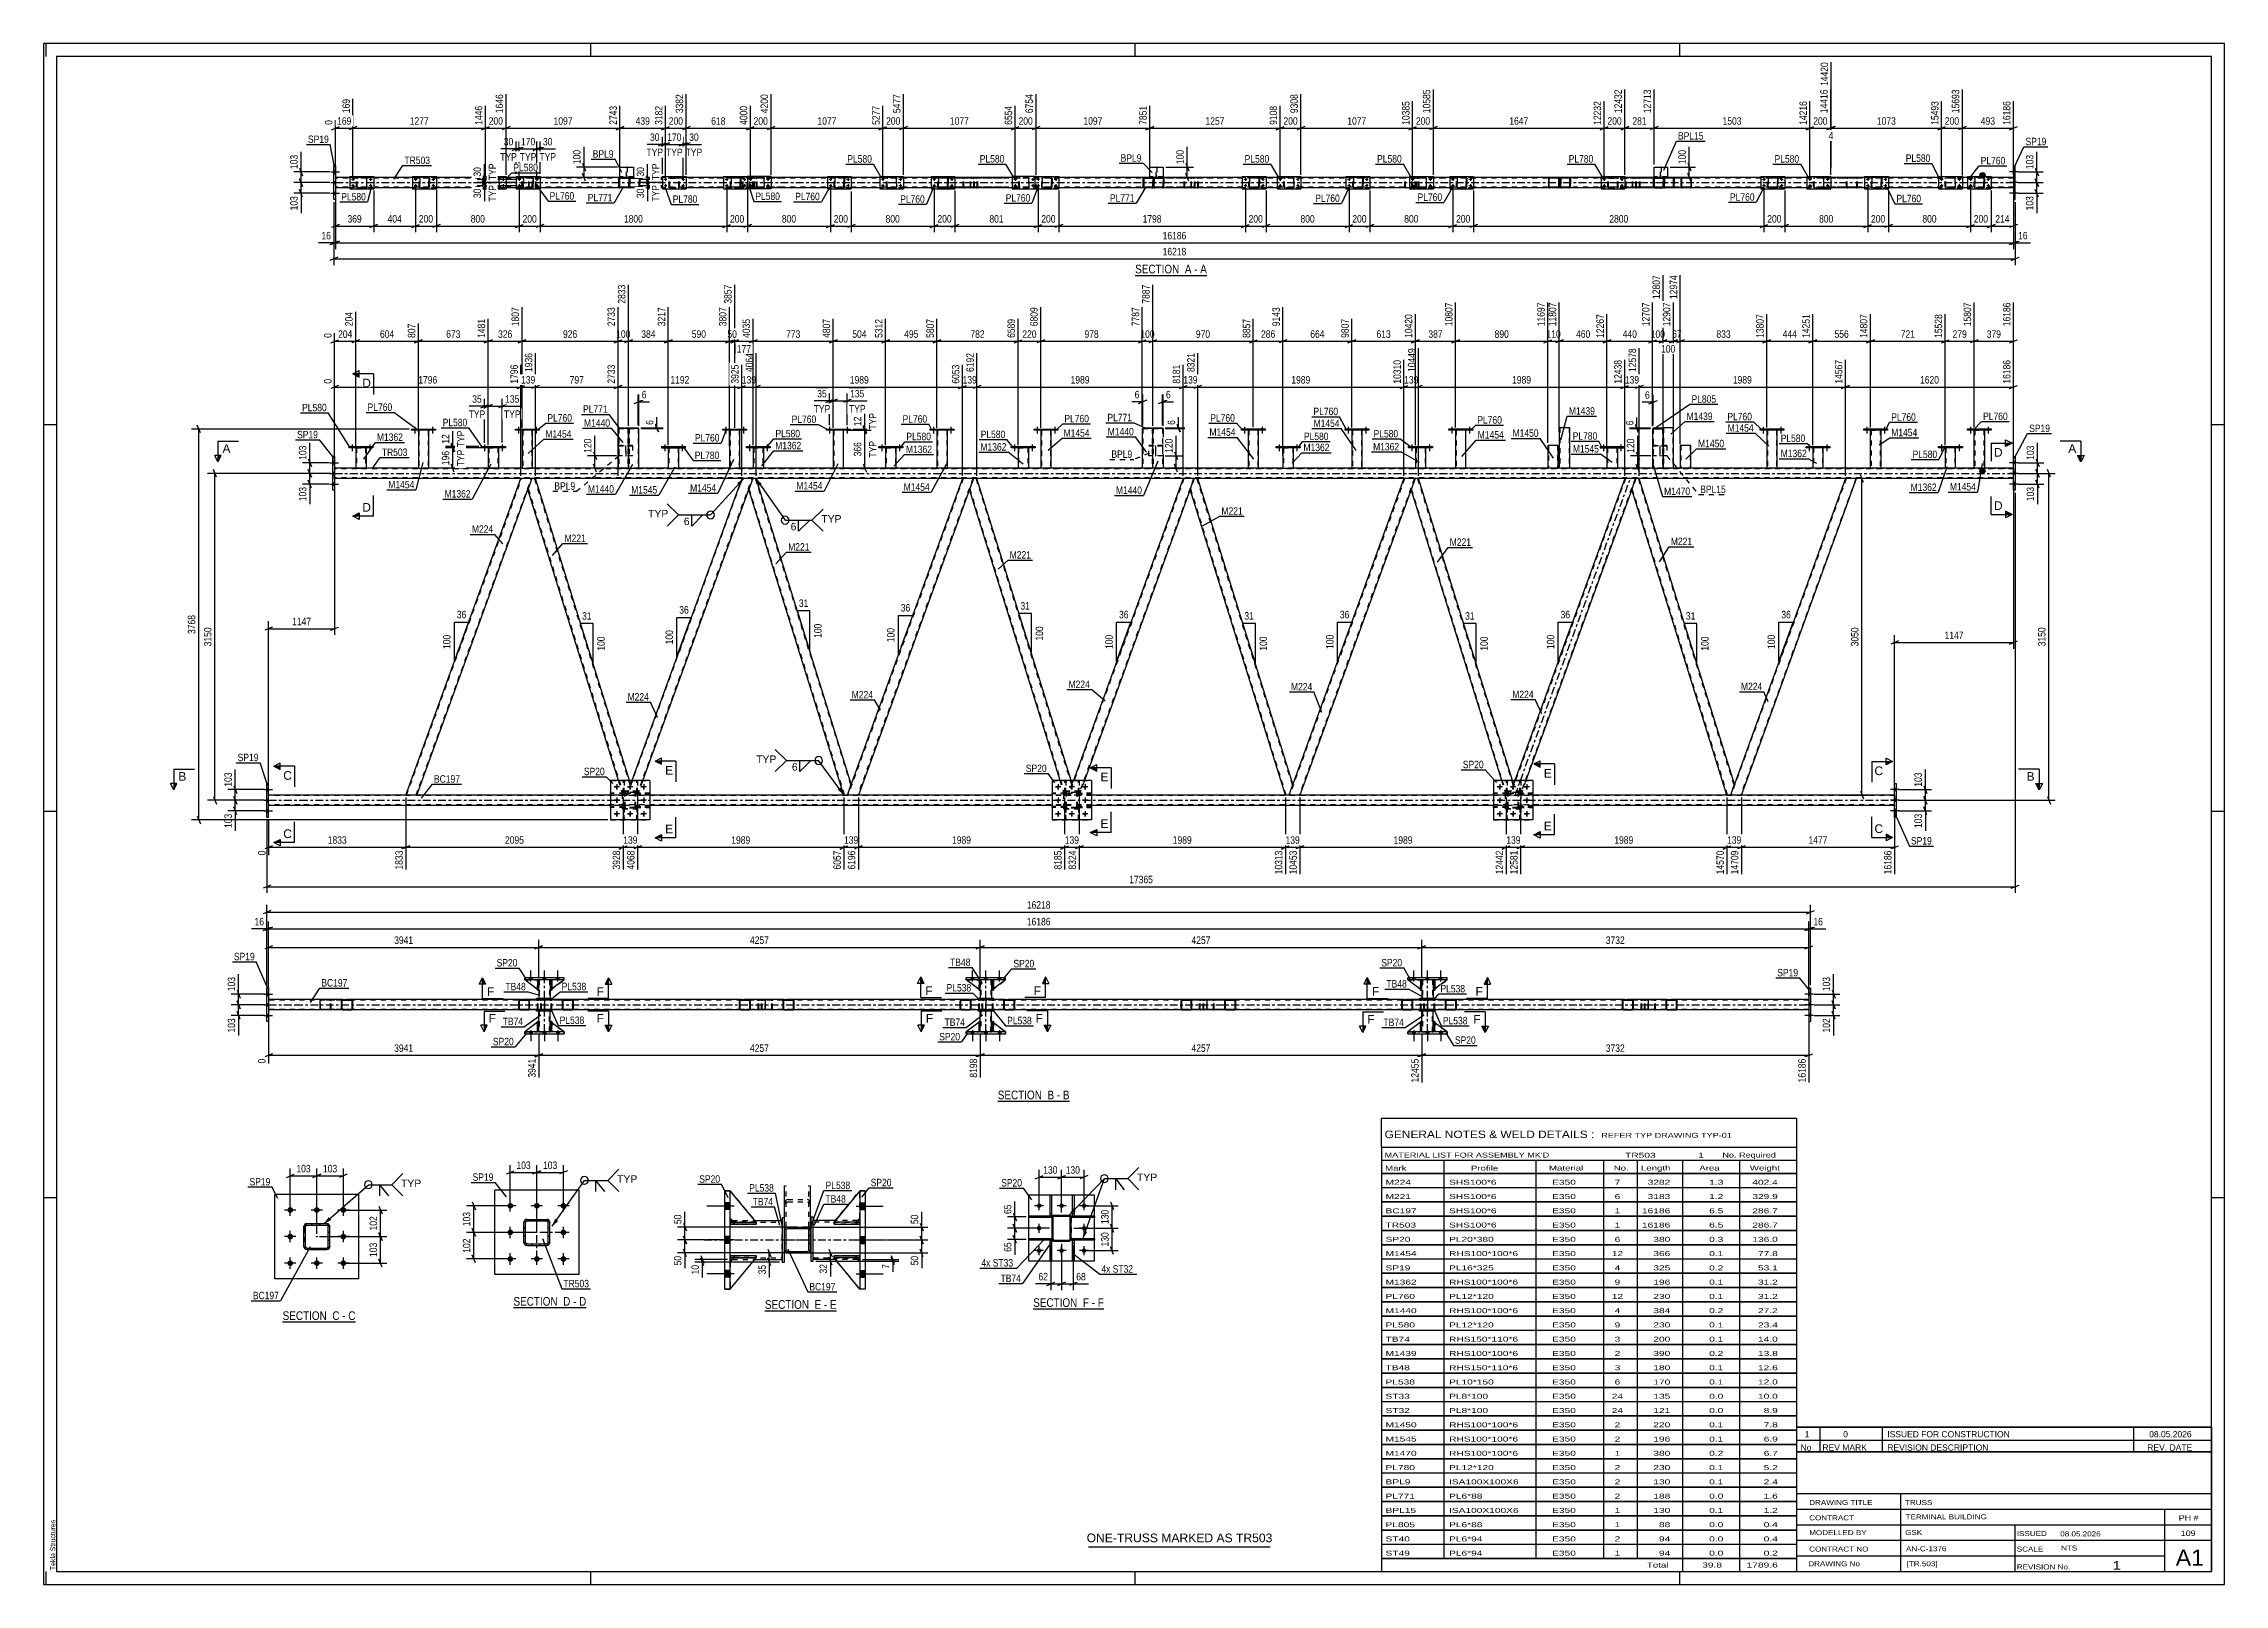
# Paper-space layout 'Layout1' of a CAD drawing. Header units: millimetres. Extents: x 0 to 841, y 0 to 594.
# The model-space entities are those that its viewports show. They can reach past a viewport. Long polylines and large blocks are cut down to what shows.
import ezdxf

# ---------------------------------------------------------------- set-up
doc = ezdxf.new("R2010")
doc.units = ezdxf.units.MM
doc.linetypes.add('DXK_LINE_DOT2', pattern=[3.9198, 1.9599, -1.9599])
doc.linetypes.add('DXK_LINE_DOT3', pattern=[5.9187, 2.979, -0.9799, 0.9799, -0.9799])
doc.layers.add('Viewport layer', color=7, linetype='Continuous', plot=False)
doc.styles.add('Arial', font='ARIAL.TTF', dxfattribs={"height": 0.2})
doc.styles.add('Arial Narrow', font='ARIALN.TTF', dxfattribs={"height": 0.2})

# ---------------------------------------------------------------- blocks, each defined once
blk = doc.blocks.new('Unknown-318895430-1135')
at = {"color": 5, "linetype": 'Continuous'}
for p, q in [((719.77, 165.69), (-121.23, 165.69)), ((-121.23, 165.69), (-121.23, -428.31)), ((-120.23, 160.69), (-120.23, 165.69)), ((714.77, 160.69), (-116.23, 160.69)), ((-116.23, 160.69), (-116.23, -423.31)), ((89.77, 160.69), (89.77, 165.69)), ((299.77, 160.69), (299.77, 165.69)), ((509.77, 160.69), (509.77, 165.69)), ((714.77, -423.31), (714.77, 160.69)), ((719.77, -428.31), (719.77, 165.69)), ((-116.23, 18.69), (-121.23, 18.69)), ((719.77, 18.69), (714.77, 18.69)), ((-116.23, -130.31), (-121.23, -130.31)), ((719.77, -130.31), (714.77, -130.31)), ((-116.23, -279.31), (-121.23, -279.31)), ((719.77, -279.31), (714.77, -279.31)), ((-121.23, -428.31), (719.77, -428.31)), ((-120.23, -428.31), (-120.23, -423.31)), ((-116.23, -423.31), (714.77, -423.31)), ((89.77, -428.31), (89.77, -423.31)), ((299.77, -428.31), (299.77, -423.31)), ((509.77, -428.31), (509.77, -423.31))]:
    blk.add_line(p, q, dxfattribs=at)
at = {"color": 174, "linetype": 'Continuous', "style": 'Arial'}
blk.add_text('Tekla Structures', height=1.9102, rotation=90, dxfattribs=at).set_placement((-116.73, -422.81))
blk = doc.blocks.new('Unknown-318895430-11 - 2146')
at = {"color": 6, "linetype": 'Continuous'}
blk.add_line((299.72, 76.36), (327.37, 76.36), dxfattribs=at)
at = {"color": 0, "linetype": 'Continuous'}
blk.add_wipeout([(317.83, 77.11), (317.83, 80.61), (299.72, 80.61), (299.72, 77.11)], dxfattribs=at)
blk.add_wipeout([(321.43, 77.11), (321.43, 80.61), (318.88, 80.61), (318.88, 77.11)], dxfattribs=at)
at = {"color": 7, "linetype": 'Continuous', "style": 'Arial Narrow'}
blk.add_text('SECTION ', height=3.34, dxfattribs=at).set_placement((299.72, 77.11))
at = {"color": 0, "linetype": 'Continuous'}
blk.add_wipeout([(323.76, 77.11), (323.76, 80.61), (322.48, 80.61), (322.48, 77.11)], dxfattribs=at)
blk.add_wipeout([(327.37, 77.11), (327.37, 80.61), (324.81, 80.61), (324.81, 77.11)], dxfattribs=at)
at = {"color": 7, "linetype": 'Continuous', "style": 'Arial Narrow'}
for s, p in [('A', (318.88, 77.11)), ('-', (322.48, 77.11)), ('A', (324.81, 77.11))]:
    blk.add_text(s, height=3.34, dxfattribs=at).set_placement(p)
blk = doc.blocks.new('Unknown-318895430-12 - 5565')
at = {"color": 6, "linetype": 'Continuous'}
blk.add_line((246.73, -242.04), (274.38, -242.04), dxfattribs=at)
at = {"color": 0, "linetype": 'Continuous'}
blk.add_wipeout([(264.84, -241.29), (264.84, -237.79), (246.73, -237.79), (246.73, -241.29)], dxfattribs=at)
blk.add_wipeout([(268.45, -241.29), (268.45, -237.79), (265.89, -237.79), (265.89, -241.29)], dxfattribs=at)
at = {"color": 7, "linetype": 'Continuous', "style": 'Arial Narrow'}
blk.add_text('SECTION ', height=3.34, dxfattribs=at).set_placement((246.73, -241.29))
at = {"color": 0, "linetype": 'Continuous'}
blk.add_wipeout([(270.77, -241.29), (270.77, -237.79), (269.5, -237.79), (269.5, -241.29)], dxfattribs=at)
blk.add_wipeout([(274.38, -241.29), (274.38, -237.79), (271.82, -237.79), (271.82, -241.29)], dxfattribs=at)
at = {"color": 7, "linetype": 'Continuous', "style": 'Arial Narrow'}
for s, p in [('B', (265.89, -241.29)), ('-', (269.5, -241.29)), ('B', (271.82, -241.29))]:
    blk.add_text(s, height=3.34, dxfattribs=at).set_placement(p)
blk = doc.blocks.new('Unknown-318895430-13 - 6568')
at = {"color": 6, "linetype": 'Continuous'}
blk.add_line((-29.05, -327.13), (-0.98, -327.13), dxfattribs=at)
at = {"color": 0, "linetype": 'Continuous'}
blk.add_wipeout([(-10.94, -326.38), (-10.94, -322.88), (-29.05, -322.88), (-29.05, -326.38)], dxfattribs=at)
blk.add_wipeout([(-7.12, -326.38), (-7.12, -322.88), (-9.89, -322.88), (-9.89, -326.38)], dxfattribs=at)
at = {"color": 7, "linetype": 'Continuous', "style": 'Arial Narrow'}
blk.add_text('SECTION ', height=3.34, dxfattribs=at).set_placement((-29.05, -326.38))
at = {"color": 0, "linetype": 'Continuous'}
blk.add_wipeout([(-4.8, -326.38), (-4.8, -322.88), (-6.07, -322.88), (-6.07, -326.38)], dxfattribs=at)
blk.add_wipeout([(-0.98, -326.38), (-0.98, -322.88), (-3.75, -322.88), (-3.75, -326.38)], dxfattribs=at)
at = {"color": 7, "linetype": 'Continuous', "style": 'Arial Narrow'}
for s, p in [('C', (-9.89, -326.38)), ('-', (-6.07, -326.38)), ('C', (-3.75, -326.38))]:
    blk.add_text(s, height=3.34, dxfattribs=at).set_placement(p)
blk = doc.blocks.new('Unknown-318895430-14 - 1643')
at = {"color": 6, "linetype": 'Continuous'}
blk.add_line((59.97, -321.63), (88.04, -321.63), dxfattribs=at)
at = {"color": 0, "linetype": 'Continuous'}
blk.add_wipeout([(78.08, -320.88), (78.08, -317.38), (59.97, -317.38), (59.97, -320.88)], dxfattribs=at)
blk.add_wipeout([(81.9, -320.88), (81.9, -317.38), (79.13, -317.38), (79.13, -320.88)], dxfattribs=at)
at = {"color": 7, "linetype": 'Continuous', "style": 'Arial Narrow'}
blk.add_text('SECTION ', height=3.34, dxfattribs=at).set_placement((59.97, -320.88))
at = {"color": 0, "linetype": 'Continuous'}
blk.add_wipeout([(84.23, -320.88), (84.23, -317.38), (82.95, -317.38), (82.95, -320.88)], dxfattribs=at)
blk.add_wipeout([(88.04, -320.88), (88.04, -317.38), (85.28, -317.38), (85.28, -320.88)], dxfattribs=at)
at = {"color": 7, "linetype": 'Continuous', "style": 'Arial Narrow'}
for s, p in [('D', (79.13, -320.88)), ('-', (82.95, -320.88)), ('D', (85.28, -320.88))]:
    blk.add_text(s, height=3.34, dxfattribs=at).set_placement(p)
blk = doc.blocks.new('Unknown-318895430-15 - 1250')
at = {"color": 6, "linetype": 'Continuous'}
blk.add_line((156.94, -322.83), (184.59, -322.83), dxfattribs=at)
at = {"color": 0, "linetype": 'Continuous'}
blk.add_wipeout([(175.05, -322.08), (175.05, -318.58), (156.94, -318.58), (156.94, -322.08)], dxfattribs=at)
blk.add_wipeout([(178.66, -322.08), (178.66, -318.58), (176.1, -318.58), (176.1, -322.08)], dxfattribs=at)
at = {"color": 7, "linetype": 'Continuous', "style": 'Arial Narrow'}
blk.add_text('SECTION ', height=3.34, dxfattribs=at).set_placement((156.94, -322.08))
at = {"color": 0, "linetype": 'Continuous'}
blk.add_wipeout([(180.98, -322.08), (180.98, -318.58), (179.71, -318.58), (179.71, -322.08)], dxfattribs=at)
blk.add_wipeout([(184.59, -322.08), (184.59, -318.58), (182.03, -318.58), (182.03, -322.08)], dxfattribs=at)
at = {"color": 7, "linetype": 'Continuous', "style": 'Arial Narrow'}
for s, p in [('E', (176.1, -322.08)), ('E', (182.03, -322.08)), ('-', (179.71, -322.08))]:
    blk.add_text(s, height=3.34, dxfattribs=at).set_placement(p)
blk = doc.blocks.new('Unknown-318895430-17 - 6153')
at = {"color": 6, "linetype": 'Continuous'}
blk.add_line((260.4, -322.1), (287.62, -322.1), dxfattribs=at)
at = {"color": 0, "linetype": 'Continuous'}
blk.add_wipeout([(278.51, -321.35), (278.51, -317.85), (260.4, -317.85), (260.4, -321.35)], dxfattribs=at)
blk.add_wipeout([(281.9, -321.35), (281.9, -317.85), (279.56, -317.85), (279.56, -321.35)], dxfattribs=at)
at = {"color": 7, "linetype": 'Continuous', "style": 'Arial Narrow'}
blk.add_text('SECTION ', height=3.34, dxfattribs=at).set_placement((260.4, -321.35))
at = {"color": 0, "linetype": 'Continuous'}
blk.add_wipeout([(284.23, -321.35), (284.23, -317.85), (282.95, -317.85), (282.95, -321.35)], dxfattribs=at)
blk.add_wipeout([(287.62, -321.35), (287.62, -317.85), (285.28, -317.85), (285.28, -321.35)], dxfattribs=at)
at = {"color": 7, "linetype": 'Continuous', "style": 'Arial Narrow'}
for s, p in [('F', (279.56, -321.35)), ('F', (285.28, -321.35)), ('-', (282.95, -321.35))]:
    blk.add_text(s, height=3.34, dxfattribs=at).set_placement(p)
blk = doc.blocks.new('Part-318895430-2420 - 2146')
at = {"color": 7, "linetype": 'DXK_LINE_DOT2'}
for p, q in [((104.64, 113.63), (104.68, 113.81)), ((104.68, 113.81), (104.64, 113.63)), ((104.64, 110.59), (104.64, 113.63)), ((104.64, 113.63), (104.64, 113.63)), ((104.64, 110.59), (104.64, 113.63)), ((104.64, 110.59), (104.64, 110.59)), ((104.68, 110.4), (104.64, 110.59)), ((104.64, 110.59), (104.68, 110.4)), ((104.88, 113.63), (104.9, 113.72)), ((104.88, 113.63), (104.9, 113.72)), ((104.88, 110.59), (104.88, 113.63)), ((104.88, 113.63), (104.88, 113.63)), ((104.88, 113.63), (104.88, 110.59)), ((104.88, 110.59), (104.88, 110.59)), ((104.9, 110.5), (104.88, 110.59)), ((104.9, 110.5), (104.88, 110.59)), ((104.95, 113.8), (104.9, 113.72)), ((104.95, 110.42), (104.9, 110.5)), ((104.94, 114.07), (105.12, 114.11)), ((105.12, 110.11), (104.94, 110.15)), ((105.03, 113.85), (104.95, 113.8)), ((105.03, 110.37), (104.95, 110.42)), ((105.12, 113.87), (105.03, 113.85)), ((105.12, 110.35), (105.03, 110.37)), ((108.16, 113.87), (105.12, 113.87)), ((108.16, 110.35), (105.12, 110.35)), ((108.16, 114.11), (108.34, 114.07)), ((108.25, 113.85), (108.16, 113.87)), ((108.25, 110.37), (108.16, 110.35)), ((108.34, 110.15), (108.16, 110.11)), ((108.33, 113.8), (108.25, 113.85)), ((108.33, 110.42), (108.25, 110.37)), ((108.33, 113.8), (108.38, 113.72)), ((108.38, 110.5), (108.33, 110.42)), ((108.38, 113.72), (108.4, 113.63)), ((108.4, 113.63), (108.38, 113.72)), ((108.4, 110.59), (108.38, 110.5)), ((108.38, 110.5), (108.4, 110.59)), ((108.4, 110.59), (108.4, 113.63)), ((108.4, 113.63), (108.4, 113.63)), ((108.4, 113.63), (108.4, 110.59)), ((108.4, 110.59), (108.4, 110.59)), ((108.6, 113.81), (108.64, 113.63)), ((108.64, 110.59), (108.6, 110.4)), ((108.64, 113.63), (108.64, 110.59))]:
    blk.add_line(p, q, dxfattribs=at)
at = {"color": 2, "linetype": 'Continuous'}
for p, q in [((105.12, 114.11), (104.94, 114.07)), ((104.94, 110.15), (105.12, 110.11)), ((108.16, 114.11), (105.12, 114.11)), ((108.16, 110.11), (105.12, 110.11)), ((108.34, 114.07), (108.16, 114.11)), ((108.16, 110.11), (108.34, 110.15)), ((108.64, 113.63), (108.6, 113.81)), ((108.6, 110.4), (108.64, 110.59)), ((108.64, 110.59), (108.64, 113.63)), ((108.64, 113.63), (108.64, 113.63)), ((108.64, 110.59), (108.64, 110.59))]:
    blk.add_line(p, q, dxfattribs=at)
at = {"color": 7, "linetype": 'DXK_LINE_DOT3'}
blk.add_line((106.64, 112.11), (106.64, 112.11), dxfattribs=at)
at = {"color": 7, "linetype": 'DXK_LINE_DOT2'}
for centre, start, end in [((105.12, 113.63), 112.5, 157.5), ((105.12, 113.63), 149.40115, 157.5), ((105.12, 110.59), 202.5, 247.5), ((105.12, 110.59), 202.5, 210.59894), ((108.16, 113.63), 22.5, 67.5), ((108.16, 110.59), 292.5, 337.5)]:
    blk.add_arc(centre, 0.48, start, end, dxfattribs=at)
at = {"color": 2, "linetype": 'Continuous'}
for centre, start, end in [((105.12, 113.63), 112.5, 149.40115), ((105.12, 110.59), 210.59894, 247.5), ((108.16, 113.63), 22.5, 67.5), ((108.16, 110.59), 292.5, 337.5)]:
    blk.add_arc(centre, 0.48, start, end, dxfattribs=at)
blk = doc.blocks.new('Part-318895430-2291 - 2146')
at = {"color": 7, "linetype": 'DXK_LINE_DOT2'}
for p, q in [((491.58, 113.81), (491.56, 113.63)), ((491.56, 110.59), (491.56, 113.63)), ((491.56, 110.59), (491.58, 110.4)), ((491.64, 113.97), (491.58, 113.81)), ((491.58, 110.4), (491.64, 110.25)), ((491.73, 114.07), (491.64, 113.97)), ((491.64, 110.25), (491.73, 110.15)), ((491.7, 113.63), (491.71, 113.72)), ((491.7, 110.59), (491.7, 113.63)), ((491.71, 110.5), (491.7, 110.59)), ((491.71, 113.72), (491.74, 113.8)), ((491.74, 110.42), (491.71, 110.5)), ((491.83, 114.11), (491.73, 114.07)), ((491.73, 110.15), (491.83, 110.11)), ((491.74, 113.8), (491.78, 113.85)), ((491.78, 110.37), (491.74, 110.42)), ((491.78, 113.85), (491.83, 113.87)), ((491.83, 110.35), (491.78, 110.37)), ((503.99, 114.11), (491.83, 114.11)), ((503.99, 113.87), (491.83, 113.87)), ((503.99, 110.35), (491.83, 110.35)), ((503.99, 110.11), (491.83, 110.11)), ((493.11, 113.87), (493.11, 114.11)), ((493.11, 110.11), (493.11, 110.35)), ((494.12, 114.07), (493.93, 114.11)), ((493.93, 113.87), (494.02, 113.85)), ((494.02, 110.37), (493.93, 110.35)), ((493.93, 110.11), (494.12, 110.15)), ((494.02, 113.85), (494.1, 113.8)), ((494.1, 110.42), (494.02, 110.37)), ((494.1, 113.8), (494.16, 113.72)), ((494.16, 110.5), (494.1, 110.42)), ((494.16, 113.72), (494.18, 113.63)), ((494.18, 110.59), (494.16, 110.5)), ((494.18, 110.59), (494.18, 113.63)), ((494.39, 113.8), (494.39, 113.81)), ((494.43, 113.63), (494.39, 113.8)), ((494.39, 110.4), (494.43, 110.59)), ((494.43, 110.59), (494.43, 113.63))]:
    blk.add_line(p, q, dxfattribs=at)
for centre, start, end in [((493.94, 113.61), 23.84941, 68.8059), ((493.94, 110.6), 291.1941, 336.15059)]:
    blk.add_arc(centre, 0.492, start, end, dxfattribs=at)
blk = doc.blocks.new('Bolt-318895430-2163 - 2146')
at = {"linetype": 'Continuous'}
for points in [[(49.16, 113.03, -1), (49.16, 113.59, -1)], [(49.16, 110.63, -1), (49.16, 111.19, -1)], [(55.96, 113.03, -1), (55.96, 113.59, -1)], [(55.96, 110.63, -1), (55.96, 111.19, -1)]]:
    blk.add_hatch(color=1, dxfattribs=at).paths.add_polyline_path(points)
at = {"color": 1, "linetype": 'Continuous'}
for p, q in [((49.72, 113.31), (48.6, 113.31)), ((49.72, 110.91), (48.6, 110.91)), ((49.16, 113.87), (49.16, 112.75)), ((49.16, 111.47), (49.16, 110.35)), ((56.52, 113.31), (55.4, 113.31)), ((56.52, 110.91), (55.4, 110.91)), ((55.96, 113.87), (55.96, 112.75)), ((55.96, 111.47), (55.96, 110.35))]:
    blk.add_line(p, q, dxfattribs=at)
blk = doc.blocks.new('Part-318895430-2426 - 2146')
at = {"color": 7, "linetype": 'DXK_LINE_DOT2'}
for p, q in [((343.61, 113.63), (343.65, 113.81)), ((343.65, 113.81), (343.61, 113.63)), ((343.61, 110.59), (343.61, 113.63)), ((343.61, 113.63), (343.61, 113.63)), ((343.61, 110.59), (343.61, 113.63)), ((343.61, 110.59), (343.61, 110.59)), ((343.65, 110.4), (343.61, 110.59)), ((343.61, 110.59), (343.65, 110.4)), ((343.87, 113.72), (343.85, 113.63)), ((343.85, 110.59), (343.85, 113.63)), ((343.85, 113.63), (343.85, 113.63)), ((343.85, 113.63), (343.85, 110.59)), ((343.85, 110.59), (343.85, 110.59)), ((343.87, 110.5), (343.85, 110.59)), ((343.92, 113.8), (343.87, 113.72)), ((343.92, 110.42), (343.87, 110.5)), ((343.91, 114.07), (344.09, 114.11)), ((344.09, 114.11), (343.91, 114.07)), ((344.09, 110.11), (343.91, 110.15)), ((343.91, 110.15), (344.09, 110.11)), ((344, 113.85), (343.92, 113.8)), ((344, 110.37), (343.92, 110.42)), ((344.09, 113.87), (344, 113.85)), ((344.09, 110.35), (344, 110.37)), ((347.13, 114.11), (344.09, 114.11)), ((347.13, 113.87), (344.09, 113.87)), ((347.13, 110.35), (344.09, 110.35)), ((347.13, 110.11), (344.09, 110.11)), ((347.13, 114.11), (347.31, 114.07)), ((347.31, 114.07), (347.13, 114.11)), ((347.22, 113.85), (347.13, 113.87)), ((347.22, 110.37), (347.13, 110.35)), ((347.31, 110.15), (347.13, 110.11)), ((347.13, 110.11), (347.31, 110.15)), ((347.3, 113.8), (347.22, 113.85)), ((347.3, 110.42), (347.22, 110.37)), ((347.35, 113.72), (347.3, 113.8)), ((347.35, 110.5), (347.3, 110.42)), ((347.35, 113.72), (347.37, 113.63)), ((347.37, 110.59), (347.35, 110.5)), ((347.37, 110.59), (347.37, 113.63)), ((347.37, 113.63), (347.37, 113.63)), ((347.37, 113.63), (347.37, 110.59)), ((347.37, 110.59), (347.37, 110.59)), ((347.57, 113.81), (347.61, 113.63)), ((347.61, 113.63), (347.57, 113.81)), ((347.61, 110.59), (347.57, 110.4)), ((347.57, 110.4), (347.61, 110.59)), ((347.61, 110.59), (347.61, 113.63)), ((347.61, 113.63), (347.61, 113.63)), ((347.61, 113.63), (347.61, 110.59)), ((347.61, 110.59), (347.61, 110.59))]:
    blk.add_line(p, q, dxfattribs=at)
at = {"color": 7, "linetype": 'DXK_LINE_DOT3'}
blk.add_line((345.61, 112.11), (345.61, 112.11), dxfattribs=at)
at = {"color": 7, "linetype": 'DXK_LINE_DOT2'}
for centre, start, end in [((344.09, 113.63), 112.5, 157.5), ((344.09, 113.63), 112.5, 157.5), ((344.09, 110.59), 202.5, 247.5), ((344.09, 110.59), 202.5, 247.5), ((347.13, 113.63), 22.5, 67.5), ((347.13, 113.63), 22.5, 67.5), ((347.13, 110.59), 292.5, 337.5), ((347.13, 110.59), 292.5, 337.5)]:
    blk.add_arc(centre, 0.48, start, end, dxfattribs=at)
blk = doc.blocks.new('Bolt-318895430-2241 - 2146')
at = {"linetype": 'Continuous'}
for points in [[(182.22, 113.03, -1), (182.22, 113.59, -1)], [(182.22, 110.63, -1), (182.22, 111.19, -1)], [(189.02, 113.03, -1), (189.02, 113.59, -1)], [(189.02, 110.63, -1), (189.02, 111.19, -1)]]:
    blk.add_hatch(color=1, dxfattribs=at).paths.add_polyline_path(points)
at = {"color": 1, "linetype": 'Continuous'}
for p, q in [((182.78, 113.31), (181.66, 113.31)), ((182.78, 110.91), (181.66, 110.91)), ((182.22, 113.87), (182.22, 112.75)), ((182.22, 111.47), (182.22, 110.35)), ((189.58, 113.31), (188.46, 113.31)), ((189.58, 110.91), (188.46, 110.91)), ((189.02, 113.87), (189.02, 112.75)), ((189.02, 111.47), (189.02, 110.35))]:
    blk.add_line(p, q, dxfattribs=at)
blk = doc.blocks.new('Part-318895430-2362 - 2146')
at = {"color": 2, "linetype": 'Continuous'}
for p, q in [((421.02, 114.51), (421.02, 109.71)), ((421.02, 114.51), (430.22, 114.51)), ((421.02, 109.71), (430.22, 109.71)), ((430.22, 114.51), (430.22, 109.71))]:
    blk.add_line(p, q, dxfattribs=at)
blk = doc.blocks.new('Part-318895430-2346 - 2146')
at = {"color": 7, "linetype": 'DXK_LINE_DOT2'}
for p, q in [((322.33, 114.11), (307.34, 114.11)), ((322.33, 113.87), (307.34, 113.87)), ((322.33, 110.35), (307.34, 110.35)), ((322.33, 110.11), (307.34, 110.11)), ((318.62, 113.8), (318.59, 113.63)), ((318.59, 110.59), (318.59, 113.63)), ((318.59, 110.59), (318.62, 110.4)), ((318.62, 113.81), (318.62, 113.8)), ((318.84, 113.63), (318.86, 113.72)), ((318.84, 110.59), (318.84, 113.63)), ((318.86, 110.5), (318.84, 110.59)), ((318.86, 113.72), (318.92, 113.8)), ((318.92, 110.42), (318.86, 110.5)), ((319.1, 114.11), (318.9, 114.07)), ((318.9, 110.15), (319.1, 110.11)), ((318.92, 113.8), (319, 113.85)), ((319, 110.37), (318.92, 110.42)), ((319, 113.85), (319.1, 113.87)), ((319.1, 110.35), (319, 110.37)), ((322.53, 114.07), (322.33, 114.11)), ((322.33, 113.87), (322.43, 113.85)), ((322.43, 110.37), (322.33, 110.35)), ((322.33, 110.11), (322.53, 110.15)), ((322.43, 113.85), (322.51, 113.8)), ((322.51, 110.42), (322.43, 110.37)), ((322.51, 113.8), (322.57, 113.72)), ((322.57, 110.5), (322.51, 110.42)), ((322.57, 113.72), (322.59, 113.63)), ((322.59, 110.59), (322.57, 110.5)), ((322.59, 110.59), (322.59, 113.63)), ((322.81, 113.8), (322.8, 113.81)), ((322.8, 110.4), (322.84, 110.59)), ((322.84, 113.63), (322.81, 113.8)), ((322.84, 110.59), (322.84, 113.63))]:
    blk.add_line(p, q, dxfattribs=at)
for centre, start, end in [((319.08, 113.61), 110.75831, 155.68004), ((319.08, 110.61), 204.31996, 249.24168), ((322.35, 113.61), 24.31996, 69.24168), ((322.35, 110.61), 290.75831, 335.68004)]:
    blk.add_arc(centre, 0.496, start, end, dxfattribs=at)
blk = doc.blocks.new('Part-318895430-2225 - 2146')
at = {"color": 7, "linetype": 'DXK_LINE_DOT2'}
for p, q in [((561.4, 113.81), (561.36, 113.63)), ((561.36, 113.63), (561.37, 113.67)), ((561.36, 110.59), (561.36, 113.63)), ((561.4, 110.4), (561.36, 110.59)), ((561.36, 110.59), (561.4, 110.4)), ((561.37, 113.67), (561.4, 113.81)), ((561.6, 113.63), (561.62, 113.72)), ((561.6, 110.59), (561.6, 113.63)), ((561.62, 110.5), (561.6, 110.59)), ((561.62, 113.72), (561.67, 113.8)), ((561.67, 110.42), (561.62, 110.5)), ((561.66, 114.07), (561.84, 114.11)), ((561.84, 114.11), (561.66, 114.07)), ((561.84, 110.11), (561.66, 110.14)), ((561.66, 110.14), (561.84, 110.11)), ((561.67, 113.8), (561.75, 113.85)), ((561.75, 110.37), (561.67, 110.42)), ((561.75, 113.85), (561.84, 113.87)), ((561.84, 110.35), (561.75, 110.37)), ((564.88, 114.11), (561.84, 114.11)), ((564.88, 113.87), (561.84, 113.87)), ((564.88, 110.35), (561.84, 110.35)), ((564.88, 110.11), (561.84, 110.11)), ((564.88, 114.11), (565.07, 114.07)), ((565.07, 114.07), (564.88, 114.11)), ((564.88, 113.87), (564.98, 113.85)), ((564.98, 110.37), (564.88, 110.35)), ((565.07, 110.14), (564.88, 110.11)), ((564.88, 110.11), (565.07, 110.14)), ((564.98, 113.85), (565.05, 113.8)), ((565.05, 110.42), (564.98, 110.37)), ((565.05, 113.8), (565.11, 113.72)), ((565.11, 110.5), (565.05, 110.42)), ((565.11, 113.72), (565.12, 113.63)), ((565.12, 110.59), (565.11, 110.5)), ((565.12, 113.63), (565.12, 110.59)), ((565.33, 113.81), (565.36, 113.67)), ((565.36, 113.63), (565.33, 113.81)), ((565.36, 110.59), (565.33, 110.4)), ((565.33, 110.4), (565.36, 110.59)), ((565.36, 113.67), (565.36, 113.63)), ((565.36, 110.59), (565.36, 113.63))]:
    blk.add_line(p, q, dxfattribs=at)
at = {"color": 7, "linetype": 'DXK_LINE_DOT3'}
blk.add_line((563.36, 112.11), (563.36, 112.11), dxfattribs=at)
at = {"color": 7, "linetype": 'DXK_LINE_DOT2'}
for centre, start, end in [((561.84, 113.63), 112.5, 157.5), ((561.84, 113.63), 112.5, 157.5), ((561.84, 110.59), 202.5, 247.5), ((561.84, 110.59), 202.5, 247.5), ((564.88, 113.63), 22.5, 67.5), ((564.88, 113.63), 22.5, 67.5), ((564.88, 110.59), 292.5, 337.5), ((564.88, 110.59), 292.5, 337.5)]:
    blk.add_arc(centre, 0.48, start, end, dxfattribs=at)
blk = doc.blocks.new('Bolt-318895430-2161 - 2146')
at = {"linetype": 'Continuous'}
for points in [[(118.6, 113.03, -1), (118.6, 113.59, -1)], [(118.6, 110.63, -1), (118.6, 111.19, -1)], [(125.4, 113.03, -1), (125.4, 113.59, -1)], [(125.4, 110.63, -1), (125.4, 111.19, -1)]]:
    blk.add_hatch(color=1, dxfattribs=at).paths.add_polyline_path(points)
at = {"color": 1, "linetype": 'Continuous'}
for p, q in [((119.16, 113.31), (118.04, 113.31)), ((119.16, 110.91), (118.04, 110.91)), ((118.6, 113.87), (118.6, 112.75)), ((118.6, 111.47), (118.6, 110.35)), ((125.96, 113.31), (124.84, 113.31)), ((125.96, 110.91), (124.84, 110.91)), ((125.4, 113.87), (125.4, 112.75)), ((125.4, 111.47), (125.4, 110.35))]:
    blk.add_line(p, q, dxfattribs=at)
blk = doc.blocks.new('Part-318895430-2402 - 2146')
at = {"color": 7, "linetype": 'DXK_LINE_DOT2'}
for p, q in [((408.16, 113.81), (408.12, 113.63)), ((408.12, 113.63), (408.13, 113.65)), ((408.12, 110.59), (408.12, 113.63)), ((408.16, 110.4), (408.12, 110.59)), ((408.12, 110.59), (408.16, 110.4)), ((408.13, 113.65), (408.16, 113.81)), ((408.36, 113.63), (408.38, 113.72)), ((408.36, 110.59), (408.36, 113.63)), ((408.38, 110.5), (408.36, 110.59)), ((408.38, 113.72), (408.43, 113.8)), ((408.43, 110.42), (408.38, 110.5)), ((408.42, 114.07), (408.6, 114.11)), ((408.6, 114.11), (408.42, 114.07)), ((408.6, 110.11), (408.42, 110.14)), ((408.42, 110.14), (408.6, 110.11)), ((408.43, 113.8), (408.51, 113.85)), ((408.51, 110.37), (408.43, 110.42)), ((408.51, 113.85), (408.6, 113.87)), ((408.6, 110.35), (408.51, 110.37)), ((411.64, 114.11), (408.6, 114.11)), ((411.64, 113.87), (408.6, 113.87)), ((411.64, 110.35), (408.6, 110.35)), ((411.64, 110.11), (408.6, 110.11)), ((411.64, 114.11), (411.83, 114.07)), ((411.83, 114.07), (411.64, 114.11)), ((411.64, 113.87), (411.73, 113.85)), ((411.73, 110.37), (411.64, 110.35)), ((411.83, 110.14), (411.64, 110.11)), ((411.64, 110.11), (411.83, 110.14)), ((411.73, 113.85), (411.81, 113.8)), ((411.81, 110.42), (411.73, 110.37)), ((411.81, 113.8), (411.86, 113.72)), ((411.86, 110.5), (411.81, 110.42)), ((411.86, 113.72), (411.88, 113.63)), ((411.88, 110.59), (411.86, 110.5)), ((411.88, 113.63), (411.88, 110.59)), ((412.09, 113.81), (412.12, 113.65)), ((412.12, 113.63), (412.09, 113.81)), ((412.12, 110.59), (412.09, 110.4)), ((412.09, 110.4), (412.12, 110.59)), ((412.12, 113.65), (412.12, 113.63)), ((412.12, 110.59), (412.12, 113.63))]:
    blk.add_line(p, q, dxfattribs=at)
at = {"color": 7, "linetype": 'DXK_LINE_DOT3'}
blk.add_line((410.12, 112.11), (410.12, 112.11), dxfattribs=at)
at = {"color": 7, "linetype": 'DXK_LINE_DOT2'}
for centre, start, end in [((408.6, 113.63), 112.5, 157.5), ((408.6, 113.63), 112.5, 157.5), ((408.6, 110.59), 202.5, 247.5), ((408.6, 110.59), 202.5, 247.5), ((411.64, 113.63), 22.5, 67.5), ((411.64, 113.63), 22.5, 67.5), ((411.64, 110.59), 292.5, 337.5), ((411.64, 110.59), 292.5, 337.5)]:
    blk.add_arc(centre, 0.48, start, end, dxfattribs=at)
blk = doc.blocks.new('Bolt-318895430-2153 - 2146')
at = {"linetype": 'Continuous'}
for points in [[(639.1, 115.77), (639.1, 116.65), (638.46, 116.65), (638.46, 115.77)], [(639.1, 115.77), (639.1, 116.65), (638.46, 116.65), (638.46, 115.77)], [(639.1, 115.77), (639.1, 116.65), (638.46, 116.65), (638.46, 115.77)], [(639.1, 111.67), (639.1, 112.55), (638.46, 112.55), (638.46, 111.67)], [(639.1, 111.67), (639.1, 112.55), (638.46, 112.55), (638.46, 111.67)], [(639.1, 107.57), (639.1, 108.45), (638.46, 108.45), (638.46, 107.57)], [(639.1, 107.57), (639.1, 108.45), (638.46, 108.45), (638.46, 107.57)], [(639.1, 107.57), (639.1, 108.45), (638.46, 108.45), (638.46, 107.57)]]:
    blk.add_hatch(color=1, dxfattribs=at).paths.add_polyline_path(points)
at = {"color": 1, "linetype": 'Continuous'}
for p, q in [((640.26, 116.21), (636.94, 116.21)), ((640.26, 116.21), (636.94, 116.21)), ((640.26, 116.21), (636.94, 116.21)), ((640.26, 112.11), (636.94, 112.11)), ((640.26, 112.11), (636.94, 112.11)), ((639.1, 116.65), (638.46, 116.65)), ((639.1, 116.65), (638.46, 116.65)), ((639.1, 116.65), (638.46, 116.65)), ((639.1, 115.77), (638.46, 115.77)), ((639.1, 115.77), (638.46, 115.77)), ((639.1, 115.77), (638.46, 115.77)), ((639.1, 112.55), (638.46, 112.55)), ((639.1, 112.55), (638.46, 112.55)), ((639.1, 111.67), (638.46, 111.67)), ((639.1, 111.67), (638.46, 111.67)), ((640.26, 108.01), (636.94, 108.01)), ((640.26, 108.01), (636.94, 108.01)), ((640.26, 108.01), (636.94, 108.01)), ((639.1, 108.45), (638.46, 108.45)), ((639.1, 108.45), (638.46, 108.45)), ((639.1, 108.45), (638.46, 108.45)), ((639.1, 107.57), (638.46, 107.57)), ((639.1, 107.57), (638.46, 107.57)), ((639.1, 107.57), (638.46, 107.57))]:
    blk.add_line(p, q, dxfattribs=at)
blk = doc.blocks.new('Part-318895430-2288 - 2146')
at = {"color": 7, "linetype": 'DXK_LINE_DOT2'}
for p, q in [((151.05, 113.81), (151.03, 113.63)), ((151.03, 110.59), (151.03, 113.63)), ((151.03, 110.59), (151.05, 110.4)), ((151.11, 113.97), (151.05, 113.81)), ((151.05, 110.4), (151.11, 110.25)), ((151.19, 114.07), (151.11, 113.97)), ((151.11, 110.25), (151.19, 110.15)), ((151.16, 113.63), (151.17, 113.72)), ((151.16, 110.59), (151.16, 113.63)), ((151.17, 110.5), (151.16, 110.59)), ((151.17, 113.72), (151.2, 113.8)), ((151.2, 110.42), (151.17, 110.5)), ((151.3, 114.11), (151.19, 114.07)), ((151.19, 110.15), (151.3, 110.11)), ((151.2, 113.8), (151.25, 113.85)), ((151.25, 110.37), (151.2, 110.42)), ((151.25, 113.85), (151.3, 113.87)), ((151.3, 110.35), (151.25, 110.37)), ((163.45, 114.11), (151.3, 114.11)), ((163.45, 113.87), (151.3, 113.87)), ((163.45, 110.35), (151.3, 110.35)), ((163.45, 110.11), (151.3, 110.11)), ((152.57, 114.11), (152.57, 113.87)), ((152.57, 110.11), (152.57, 110.35)), ((153.58, 114.07), (153.39, 114.11)), ((153.39, 113.87), (153.48, 113.85)), ((153.48, 110.37), (153.39, 110.35)), ((153.39, 110.11), (153.58, 110.15)), ((153.48, 113.85), (153.57, 113.8)), ((153.57, 110.42), (153.48, 110.37)), ((153.57, 113.8), (153.62, 113.72)), ((153.62, 110.5), (153.57, 110.42)), ((153.62, 113.72), (153.64, 113.63)), ((153.64, 110.59), (153.62, 110.5)), ((153.64, 110.59), (153.64, 113.63)), ((153.86, 113.8), (153.85, 113.81)), ((153.85, 110.4), (153.89, 110.59)), ((153.89, 113.63), (153.86, 113.8)), ((153.89, 110.59), (153.89, 113.63))]:
    blk.add_line(p, q, dxfattribs=at)
for centre, start, end in [((153.4, 113.61), 23.84941, 68.8059), ((153.4, 110.6), 291.1941, 336.15059)]:
    blk.add_arc(centre, 0.492, start, end, dxfattribs=at)
blk = doc.blocks.new('Part-318895430-2224 - 2146')
at = {"color": 2, "linetype": 'Continuous'}
for p, q in [((541.02, 114.51), (541.02, 109.71)), ((541.02, 114.51), (550.22, 114.51)), ((541.02, 109.71), (550.22, 109.71)), ((550.22, 114.51), (550.22, 109.71))]:
    blk.add_line(p, q, dxfattribs=at)
blk = doc.blocks.new('Bolt-318895430-2160 - 2146')
at = {"linetype": 'Continuous'}
for points in [[(142.22, 113.03, -1), (142.22, 113.59, -1)], [(142.22, 110.63, -1), (142.22, 111.19, -1)], [(149.02, 113.03, -1), (149.02, 113.59, -1)], [(149.02, 110.63, -1), (149.02, 111.19, -1)]]:
    blk.add_hatch(color=1, dxfattribs=at).paths.add_polyline_path(points)
at = {"color": 1, "linetype": 'Continuous'}
for p, q in [((142.78, 113.31), (141.66, 113.31)), ((142.78, 110.91), (141.66, 110.91)), ((142.22, 113.87), (142.22, 112.75)), ((142.22, 111.47), (142.22, 110.35)), ((149.58, 113.31), (148.46, 113.31)), ((149.58, 110.91), (148.46, 110.91)), ((149.02, 113.87), (149.02, 112.75)), ((149.02, 111.47), (149.02, 110.35))]:
    blk.add_line(p, q, dxfattribs=at)
blk = doc.blocks.new('Part-318895430-2290 - 2146')
at = {"color": 7, "linetype": 'DXK_LINE_DOT2'}
for p, q in [((406.45, 113.81), (406.43, 113.63)), ((406.43, 110.59), (406.43, 113.63)), ((406.43, 110.59), (406.45, 110.4)), ((406.51, 113.97), (406.45, 113.81)), ((406.45, 110.4), (406.51, 110.25)), ((406.6, 114.07), (406.51, 113.97)), ((406.51, 110.25), (406.6, 110.15)), ((406.56, 113.63), (406.57, 113.72)), ((406.56, 110.59), (406.56, 113.63)), ((406.57, 110.5), (406.56, 110.59)), ((406.57, 113.72), (406.6, 113.8)), ((406.6, 110.42), (406.57, 110.5)), ((406.7, 114.11), (406.6, 114.07)), ((406.6, 113.8), (406.65, 113.85)), ((406.65, 110.37), (406.6, 110.42)), ((406.6, 110.15), (406.7, 110.11)), ((406.65, 113.85), (406.7, 113.87)), ((406.7, 110.35), (406.65, 110.37)), ((418.86, 114.11), (406.7, 114.11)), ((418.86, 113.87), (406.7, 113.87)), ((418.86, 110.35), (406.7, 110.35)), ((418.86, 110.11), (406.7, 110.11)), ((407.98, 114.11), (407.98, 113.87)), ((407.98, 110.11), (407.98, 110.35)), ((408.98, 114.07), (408.79, 114.11)), ((408.79, 113.87), (408.89, 113.85)), ((408.89, 110.37), (408.79, 110.35)), ((408.79, 110.11), (408.98, 110.15)), ((408.89, 113.85), (408.97, 113.8)), ((408.97, 110.42), (408.89, 110.37)), ((408.97, 113.8), (409.02, 113.72)), ((409.02, 110.5), (408.97, 110.42)), ((409.02, 113.72), (409.04, 113.63)), ((409.04, 110.59), (409.02, 110.5)), ((409.04, 110.59), (409.04, 113.63)), ((409.26, 113.8), (409.26, 113.81)), ((409.29, 113.63), (409.26, 113.8)), ((409.26, 110.4), (409.29, 110.59)), ((409.29, 110.59), (409.29, 113.63))]:
    blk.add_line(p, q, dxfattribs=at)
for centre, start, end in [((408.81, 113.61), 23.84941, 68.8059), ((408.81, 110.6), 291.1941, 336.15059)]:
    blk.add_arc(centre, 0.492, start, end, dxfattribs=at)
blk = doc.blocks.new('Bolt-318895430-2162 - 2146')
at = {"linetype": 'Continuous'}
for points in [[(22.22, 113.03, -1), (22.22, 113.59, -1)], [(22.22, 110.63, -1), (22.22, 111.19, -1)], [(29.02, 113.03, -1), (29.02, 113.59, -1)], [(29.02, 110.63, -1), (29.02, 111.19, -1)]]:
    blk.add_hatch(color=1, dxfattribs=at).paths.add_polyline_path(points)
at = {"color": 1, "linetype": 'Continuous'}
for p, q in [((22.78, 113.31), (21.66, 113.31)), ((22.78, 110.91), (21.66, 110.91)), ((22.22, 113.87), (22.22, 112.75)), ((22.22, 111.47), (22.22, 110.35)), ((29.58, 113.31), (28.46, 113.31)), ((29.58, 110.91), (28.46, 110.91)), ((29.02, 113.87), (29.02, 112.75)), ((29.02, 111.47), (29.02, 110.35))]:
    blk.add_line(p, q, dxfattribs=at)
blk = doc.blocks.new('Bolt-318895430-2164 - 2146')
at = {"linetype": 'Continuous'}
for points in [[(62.22, 113.03, -1), (62.22, 113.59, -1)], [(62.22, 110.63, -1), (62.22, 111.19, -1)], [(69.02, 113.03, -1), (69.02, 113.59, -1)], [(69.02, 110.63, -1), (69.02, 111.19, -1)]]:
    blk.add_hatch(color=1, dxfattribs=at).paths.add_polyline_path(points)
at = {"color": 1, "linetype": 'Continuous'}
for p, q in [((62.78, 113.31), (61.66, 113.31)), ((62.78, 110.91), (61.66, 110.91)), ((62.22, 113.87), (62.22, 112.75)), ((62.22, 111.47), (62.22, 110.35)), ((69.58, 113.31), (68.46, 113.31)), ((69.58, 110.91), (68.46, 110.91)), ((69.02, 113.87), (69.02, 112.75)), ((69.02, 111.47), (69.02, 110.35))]:
    blk.add_line(p, q, dxfattribs=at)
blk = doc.blocks.new('Part-318895430-2230 - 2146')
at = {"color": 2, "linetype": 'Continuous'}
for p, q in [((558.76, 114.51), (558.76, 109.71)), ((558.76, 114.51), (567.96, 114.51)), ((558.76, 109.71), (567.96, 109.71)), ((567.96, 114.51), (567.96, 109.71))]:
    blk.add_line(p, q, dxfattribs=at)
blk = doc.blocks.new('Part-318895430-2166 - 2146')
at = {"color": 7, "linetype": 'DXK_LINE_DOT2'}
for p, q in [((50.56, 113.63), (50.6, 113.81)), ((50.6, 113.81), (50.56, 113.63)), ((50.56, 110.59), (50.56, 113.63)), ((50.6, 110.4), (50.56, 110.59)), ((50.56, 110.59), (50.6, 110.4)), ((50.8, 113.63), (50.82, 113.72)), ((50.8, 110.59), (50.8, 113.63)), ((50.82, 110.5), (50.8, 110.59)), ((50.82, 113.72), (50.87, 113.8)), ((50.87, 110.42), (50.82, 110.5)), ((50.86, 114.07), (51.04, 114.11)), ((51.04, 114.11), (50.86, 114.07)), ((51.04, 110.11), (50.86, 110.14)), ((50.86, 110.14), (51.04, 110.11)), ((50.87, 113.8), (50.95, 113.85)), ((50.95, 110.37), (50.87, 110.42)), ((50.95, 113.85), (51.04, 113.87)), ((51.04, 110.35), (50.95, 110.37)), ((54.08, 114.11), (51.04, 114.11)), ((54.08, 113.87), (51.04, 113.87)), ((54.08, 110.35), (51.04, 110.35)), ((54.08, 110.11), (51.04, 110.11)), ((54.08, 114.11), (54.26, 114.07)), ((54.26, 114.07), (54.08, 114.11)), ((54.08, 113.87), (54.17, 113.85)), ((54.17, 110.37), (54.08, 110.35)), ((54.26, 110.14), (54.08, 110.11)), ((54.08, 110.11), (54.26, 110.14)), ((54.17, 113.85), (54.25, 113.8)), ((54.25, 110.42), (54.17, 110.37)), ((54.25, 113.8), (54.3, 113.72)), ((54.3, 110.5), (54.25, 110.42)), ((54.3, 113.72), (54.32, 113.63)), ((54.32, 110.59), (54.3, 110.5)), ((54.32, 113.63), (54.32, 110.59)), ((54.52, 113.81), (54.56, 113.63)), ((54.56, 113.63), (54.52, 113.81)), ((54.56, 110.59), (54.52, 110.4)), ((54.52, 110.4), (54.56, 110.59)), ((54.56, 110.59), (54.56, 113.63))]:
    blk.add_line(p, q, dxfattribs=at)
at = {"color": 7, "linetype": 'DXK_LINE_DOT3'}
blk.add_line((52.56, 112.11), (52.56, 112.11), dxfattribs=at)
at = {"color": 7, "linetype": 'DXK_LINE_DOT2'}
for centre, start, end in [((51.04, 113.63), 112.5, 157.5), ((51.04, 113.63), 112.5, 157.5), ((51.04, 110.59), 202.5, 247.5), ((51.04, 110.59), 202.5, 247.5), ((54.08, 113.63), 22.5, 67.5), ((54.08, 113.63), 22.5, 67.5), ((54.08, 110.59), 292.5, 337.5), ((54.08, 110.59), 292.5, 337.5)]:
    blk.add_arc(centre, 0.48, start, end, dxfattribs=at)
blk = doc.blocks.new('Bolt-318895430-2245 - 2146')
at = {"linetype": 'Continuous'}
for points in [[(406.72, 113.03, -1), (406.72, 113.59, -1)], [(406.72, 110.63, -1), (406.72, 111.19, -1)], [(413.52, 113.03, -1), (413.52, 113.59, -1)], [(413.52, 110.63, -1), (413.52, 111.19, -1)]]:
    blk.add_hatch(color=1, dxfattribs=at).paths.add_polyline_path(points)
at = {"color": 1, "linetype": 'Continuous'}
for p, q in [((407.28, 113.31), (406.16, 113.31)), ((407.28, 110.91), (406.16, 110.91)), ((406.72, 113.87), (406.72, 112.75)), ((406.72, 111.47), (406.72, 110.35)), ((414.08, 113.31), (412.96, 113.31)), ((414.08, 110.91), (412.96, 110.91)), ((413.52, 113.87), (413.52, 112.75)), ((413.52, 111.47), (413.52, 110.35))]:
    blk.add_line(p, q, dxfattribs=at)
blk = doc.blocks.new('Part-318895430-2181 - 2146')
at = {"color": 2, "linetype": 'Continuous'}
for p, q in [((47.96, 114.51), (47.96, 109.71)), ((47.96, 114.51), (57.16, 114.51)), ((47.96, 109.71), (57.16, 109.71)), ((57.16, 114.51), (57.16, 109.71))]:
    blk.add_line(p, q, dxfattribs=at)
blk = doc.blocks.new('Bolt-318895430-2246 - 2146')
at = {"linetype": 'Continuous'}
for points in [[(480.6, 113.03, -1), (480.6, 113.59, -1)], [(480.6, 110.63, -1), (480.6, 111.19, -1)], [(487.4, 113.03, -1), (487.4, 113.59, -1)], [(487.4, 110.63, -1), (487.4, 111.19, -1)]]:
    blk.add_hatch(color=1, dxfattribs=at).paths.add_polyline_path(points)
at = {"color": 1, "linetype": 'Continuous'}
for p, q in [((481.16, 113.31), (480.04, 113.31)), ((481.16, 110.91), (480.04, 110.91)), ((480.6, 113.87), (480.6, 112.75)), ((480.6, 111.47), (480.6, 110.35)), ((487.96, 113.31), (486.84, 113.31)), ((487.96, 110.91), (486.84, 110.91)), ((487.4, 113.87), (487.4, 112.75)), ((487.4, 111.47), (487.4, 110.35))]:
    blk.add_line(p, q, dxfattribs=at)
blk = doc.blocks.new('Part-318895430-2182 - 2146')
at = {"color": 7, "linetype": 'DXK_LINE_DOT2'}
for p, q in [((-0.52, 113.63), (-0.48, 113.81)), ((-0.48, 113.81), (-0.52, 113.63)), ((-0.52, 110.59), (-0.52, 113.63)), ((-0.48, 110.4), (-0.52, 110.59)), ((-0.52, 110.59), (-0.48, 110.4)), ((-0.28, 113.63), (-0.26, 113.72)), ((-0.28, 110.59), (-0.28, 113.63)), ((-0.26, 110.5), (-0.28, 110.59)), ((-0.26, 113.72), (-0.21, 113.8)), ((-0.21, 110.42), (-0.26, 110.5)), ((-0.23, 114.07), (-0.04, 114.11)), ((-0.04, 114.11), (-0.23, 114.07)), ((-0.04, 110.11), (-0.23, 110.14)), ((-0.23, 110.14), (-0.04, 110.11)), ((-0.21, 113.8), (-0.13, 113.85)), ((-0.13, 110.37), (-0.21, 110.42)), ((-0.13, 113.85), (-0.04, 113.87)), ((-0.04, 110.35), (-0.13, 110.37)), ((3, 114.11), (-0.04, 114.11)), ((3, 113.87), (-0.04, 113.87)), ((3, 110.35), (-0.04, 110.35)), ((3, 110.11), (-0.04, 110.11)), ((3, 114.11), (3.18, 114.07)), ((3.18, 114.07), (3, 114.11)), ((3, 113.87), (3.09, 113.85)), ((3.09, 110.37), (3, 110.35)), ((3.18, 110.14), (3, 110.11)), ((3, 110.11), (3.18, 110.14)), ((3.09, 113.85), (3.17, 113.8)), ((3.17, 110.42), (3.09, 110.37)), ((3.17, 113.8), (3.22, 113.72)), ((3.22, 110.5), (3.17, 110.42)), ((3.22, 113.72), (3.24, 113.63)), ((3.24, 110.59), (3.22, 110.5)), ((3.24, 113.63), (3.24, 110.59)), ((3.44, 113.81), (3.48, 113.63)), ((3.48, 113.63), (3.44, 113.81)), ((3.48, 110.59), (3.44, 110.4)), ((3.44, 110.4), (3.48, 110.59)), ((3.48, 110.59), (3.48, 113.63))]:
    blk.add_line(p, q, dxfattribs=at)
at = {"color": 7, "linetype": 'DXK_LINE_DOT3'}
blk.add_line((1.48, 112.11), (1.48, 112.11), dxfattribs=at)
at = {"color": 7, "linetype": 'DXK_LINE_DOT2'}
for centre, start, end in [((-0.04, 113.63), 112.5, 157.5), ((-0.04, 113.63), 112.5, 157.5), ((-0.04, 110.59), 202.5, 247.5), ((-0.04, 110.59), 202.5, 247.5), ((3, 113.63), 22.5, 67.5), ((3, 113.63), 22.5, 67.5), ((3, 110.59), 292.5, 337.5), ((3, 110.59), 292.5, 337.5)]:
    blk.add_arc(centre, 0.48, start, end, dxfattribs=at)
blk = doc.blocks.new('Bolt-318895430-2247 - 2146')
at = {"linetype": 'Continuous'}
for points in [[(621.89, 113.03, -1), (621.89, 113.59, -1)], [(621.89, 110.63, -1), (621.89, 111.19, -1)], [(628.69, 113.03, -1), (628.69, 113.59, -1)], [(628.69, 110.63, -1), (628.69, 111.19, -1)]]:
    blk.add_hatch(color=1, dxfattribs=at).paths.add_polyline_path(points)
at = {"color": 1, "linetype": 'Continuous'}
for p, q in [((622.45, 113.31), (621.33, 113.31)), ((622.45, 110.91), (621.33, 110.91)), ((621.89, 113.87), (621.89, 112.75)), ((621.89, 111.47), (621.89, 110.35)), ((629.25, 113.31), (628.13, 113.31)), ((629.25, 110.91), (628.13, 110.91)), ((628.69, 113.87), (628.69, 112.75)), ((628.69, 111.47), (628.69, 110.35))]:
    blk.add_line(p, q, dxfattribs=at)
blk = doc.blocks.new('Part-318895430-2183 - 2146')
at = {"color": 2, "linetype": 'Continuous'}
for p, q in [((21.02, 114.51), (21.02, 109.71)), ((21.02, 114.51), (30.22, 114.51)), ((21.02, 109.71), (30.22, 109.71)), ((30.22, 114.51), (30.22, 109.71))]:
    blk.add_line(p, q, dxfattribs=at)
blk = doc.blocks.new('Bolt-318895430-2184 - 2146')
at = {"linetype": 'Continuous'}
for points in [[(253.48, 113.03, -1), (253.48, 113.59, -1)], [(253.48, 110.63, -1), (253.48, 111.19, -1)], [(260.28, 113.03, -1), (260.28, 113.59, -1)], [(260.28, 110.63, -1), (260.28, 111.19, -1)]]:
    blk.add_hatch(color=1, dxfattribs=at).paths.add_polyline_path(points)
at = {"color": 1, "linetype": 'Continuous'}
for p, q in [((254.04, 113.31), (252.92, 113.31)), ((254.04, 110.91), (252.92, 110.91)), ((253.48, 113.87), (253.48, 112.75)), ((253.48, 111.47), (253.48, 110.35)), ((260.84, 113.31), (259.72, 113.31)), ((260.84, 110.91), (259.72, 110.91)), ((260.28, 113.87), (260.28, 112.75)), ((260.28, 111.47), (260.28, 110.35))]:
    blk.add_line(p, q, dxfattribs=at)
blk = doc.blocks.new('Part-318895430-2185 - 2146')
at = {"color": 7, "linetype": 'DXK_LINE_DOT2'}
for p, q in [((203.8, 113.63), (203.84, 113.81)), ((203.84, 113.81), (203.8, 113.63)), ((203.8, 110.59), (203.8, 113.63)), ((203.84, 110.4), (203.8, 110.59)), ((203.8, 110.59), (203.84, 110.4)), ((204.04, 113.63), (204.06, 113.72)), ((204.04, 110.59), (204.04, 113.63)), ((204.06, 110.5), (204.04, 110.59)), ((204.06, 113.72), (204.11, 113.8)), ((204.11, 110.42), (204.06, 110.5)), ((204.1, 114.07), (204.28, 114.11)), ((204.28, 114.11), (204.1, 114.07)), ((204.28, 110.11), (204.1, 110.14)), ((204.1, 110.14), (204.28, 110.11)), ((204.11, 113.8), (204.19, 113.85)), ((204.19, 110.37), (204.11, 110.42)), ((204.19, 113.85), (204.28, 113.87)), ((204.28, 110.35), (204.19, 110.37)), ((207.32, 114.11), (204.28, 114.11)), ((207.32, 113.87), (204.28, 113.87)), ((207.32, 110.35), (204.28, 110.35)), ((207.32, 110.11), (204.28, 110.11)), ((207.32, 114.11), (207.5, 114.07)), ((207.5, 114.07), (207.32, 114.11)), ((207.32, 113.87), (207.41, 113.85)), ((207.41, 110.37), (207.32, 110.35)), ((207.5, 110.14), (207.32, 110.11)), ((207.32, 110.11), (207.5, 110.14)), ((207.41, 113.85), (207.49, 113.8)), ((207.49, 110.42), (207.41, 110.37)), ((207.49, 113.8), (207.54, 113.72)), ((207.54, 110.5), (207.49, 110.42)), ((207.54, 113.72), (207.56, 113.63)), ((207.56, 110.59), (207.54, 110.5)), ((207.56, 113.63), (207.56, 110.59)), ((207.76, 113.81), (207.8, 113.63)), ((207.8, 113.63), (207.76, 113.81)), ((207.8, 110.59), (207.76, 110.4)), ((207.76, 110.4), (207.8, 110.59)), ((207.8, 110.59), (207.8, 113.63))]:
    blk.add_line(p, q, dxfattribs=at)
at = {"color": 7, "linetype": 'DXK_LINE_DOT3'}
blk.add_line((205.8, 112.11), (205.8, 112.11), dxfattribs=at)
at = {"color": 7, "linetype": 'DXK_LINE_DOT2'}
for centre, start, end in [((204.28, 113.63), 112.5, 157.5), ((204.28, 113.63), 112.5, 157.5), ((204.28, 110.59), 202.5, 247.5), ((204.28, 110.59), 202.5, 247.5), ((207.32, 113.63), 22.5, 67.5), ((207.32, 113.63), 22.5, 67.5), ((207.32, 110.59), 292.5, 337.5), ((207.32, 110.59), 292.5, 337.5)]:
    blk.add_arc(centre, 0.48, start, end, dxfattribs=at)
blk = doc.blocks.new('Part-318895430-2254 - 2146')
at = {"color": 7, "linetype": 'DXK_LINE_DOT2'}
for p, q in [((223.62, 113.63), (223.65, 113.81)), ((223.65, 113.81), (223.62, 113.63)), ((223.62, 110.59), (223.62, 113.63)), ((223.62, 113.63), (223.62, 113.63)), ((223.62, 110.59), (223.62, 113.63)), ((223.62, 110.59), (223.62, 110.59)), ((223.65, 110.4), (223.62, 110.59)), ((223.62, 110.59), (223.65, 110.4)), ((223.88, 113.72), (223.86, 113.63)), ((223.86, 110.59), (223.86, 113.63)), ((223.86, 113.63), (223.86, 113.63)), ((223.86, 113.63), (223.86, 110.59)), ((223.86, 110.59), (223.86, 110.59)), ((223.88, 110.5), (223.86, 110.59)), ((223.93, 113.8), (223.88, 113.72)), ((223.93, 110.42), (223.88, 110.5)), ((223.91, 114.07), (224.1, 114.11)), ((224.1, 114.11), (223.91, 114.07)), ((224.1, 110.11), (223.91, 110.15)), ((223.91, 110.15), (224.1, 110.11)), ((224.01, 113.85), (223.93, 113.8)), ((224.01, 110.37), (223.93, 110.42)), ((224.1, 113.87), (224.01, 113.85)), ((224.1, 110.35), (224.01, 110.37)), ((227.14, 114.11), (224.1, 114.11)), ((227.14, 113.87), (224.1, 113.87)), ((227.14, 110.35), (224.1, 110.35)), ((227.14, 110.11), (224.1, 110.11)), ((227.14, 114.11), (227.32, 114.07)), ((227.32, 114.07), (227.14, 114.11)), ((227.23, 113.85), (227.14, 113.87)), ((227.23, 110.37), (227.14, 110.35)), ((227.32, 110.15), (227.14, 110.11)), ((227.14, 110.11), (227.32, 110.15)), ((227.31, 113.8), (227.23, 113.85)), ((227.31, 110.42), (227.23, 110.37)), ((227.36, 113.72), (227.31, 113.8)), ((227.36, 110.5), (227.31, 110.42)), ((227.36, 113.72), (227.38, 113.63)), ((227.38, 110.59), (227.36, 110.5)), ((227.38, 110.59), (227.38, 113.63)), ((227.38, 113.63), (227.38, 113.63)), ((227.38, 113.63), (227.38, 110.59)), ((227.38, 110.59), (227.38, 110.59)), ((227.58, 113.81), (227.62, 113.63)), ((227.62, 113.63), (227.58, 113.81)), ((227.62, 110.59), (227.58, 110.4)), ((227.58, 110.4), (227.62, 110.59)), ((227.62, 110.59), (227.62, 113.63)), ((227.62, 113.63), (227.62, 113.63)), ((227.62, 113.63), (227.62, 110.59)), ((227.62, 110.59), (227.62, 110.59))]:
    blk.add_line(p, q, dxfattribs=at)
at = {"color": 7, "linetype": 'DXK_LINE_DOT3'}
blk.add_line((225.62, 112.11), (225.62, 112.11), dxfattribs=at)
at = {"color": 7, "linetype": 'DXK_LINE_DOT2'}
for centre, start, end in [((224.1, 113.63), 112.5, 157.5), ((224.1, 113.63), 112.5, 157.5), ((224.1, 110.59), 202.5, 247.5), ((224.1, 110.59), 202.5, 247.5), ((227.14, 113.63), 22.5, 67.5), ((227.14, 113.63), 22.5, 67.5), ((227.14, 110.59), 292.5, 337.5), ((227.14, 110.59), 292.5, 337.5)]:
    blk.add_arc(centre, 0.48, start, end, dxfattribs=at)
blk = doc.blocks.new('Part-318895430-2190 - 2146')
at = {"color": 2, "linetype": 'Continuous'}
for p, q in [((201.2, 114.51), (201.2, 109.71)), ((201.2, 114.51), (210.4, 114.51)), ((201.2, 109.71), (210.4, 109.71)), ((210.4, 114.51), (210.4, 109.71))]:
    blk.add_line(p, q, dxfattribs=at)
blk = doc.blocks.new('Part-318895430-2368 - 2146')
at = {"color": 2, "linetype": 'Continuous'}
for p, q in [((341.01, 114.51), (341.01, 109.71)), ((341.01, 114.51), (350.21, 114.51)), ((341.01, 109.71), (350.21, 109.71)), ((350.21, 114.51), (350.21, 109.71))]:
    blk.add_line(p, q, dxfattribs=at)
blk = doc.blocks.new('Part-318895430-2191 - 2146')
at = {"color": 7, "linetype": 'DXK_LINE_DOT2'}
for p, q in [((143.62, 113.63), (143.66, 113.81)), ((143.66, 113.81), (143.62, 113.63)), ((143.62, 110.59), (143.62, 113.63)), ((143.62, 113.63), (143.62, 113.63)), ((143.62, 110.59), (143.62, 113.63)), ((143.62, 110.59), (143.62, 110.59)), ((143.66, 110.4), (143.62, 110.59)), ((143.62, 110.59), (143.66, 110.4)), ((143.88, 113.72), (143.86, 113.63)), ((143.86, 110.59), (143.86, 113.63)), ((143.86, 113.63), (143.86, 113.63)), ((143.86, 113.63), (143.86, 110.59)), ((143.86, 110.59), (143.86, 110.59)), ((143.88, 110.5), (143.86, 110.59)), ((143.93, 113.8), (143.88, 113.72)), ((143.93, 110.42), (143.88, 110.5)), ((143.92, 114.07), (144.1, 114.11)), ((144.1, 114.11), (143.92, 114.07)), ((144.1, 110.11), (143.92, 110.15)), ((143.92, 110.15), (144.1, 110.11)), ((144.01, 113.85), (143.93, 113.8)), ((144.01, 110.37), (143.93, 110.42)), ((144.1, 113.87), (144.01, 113.85)), ((144.1, 110.35), (144.01, 110.37)), ((147.14, 114.11), (144.1, 114.11)), ((147.14, 113.87), (144.1, 113.87)), ((147.14, 110.35), (144.1, 110.35)), ((147.14, 110.11), (144.1, 110.11)), ((147.14, 114.11), (147.33, 114.07)), ((147.33, 114.07), (147.14, 114.11)), ((147.23, 113.85), (147.14, 113.87)), ((147.23, 110.37), (147.14, 110.35)), ((147.33, 110.15), (147.14, 110.11)), ((147.14, 110.11), (147.33, 110.15)), ((147.31, 113.8), (147.23, 113.85)), ((147.31, 110.42), (147.23, 110.37)), ((147.36, 113.72), (147.31, 113.8)), ((147.36, 110.5), (147.31, 110.42)), ((147.36, 113.72), (147.38, 113.63)), ((147.38, 110.59), (147.36, 110.5)), ((147.38, 110.59), (147.38, 113.63)), ((147.38, 113.63), (147.38, 113.63)), ((147.38, 113.63), (147.38, 110.59)), ((147.38, 110.59), (147.38, 110.59)), ((147.59, 113.81), (147.62, 113.63)), ((147.62, 113.63), (147.59, 113.81)), ((147.62, 110.59), (147.59, 110.4)), ((147.59, 110.4), (147.62, 110.59)), ((147.62, 110.59), (147.62, 113.63)), ((147.62, 113.63), (147.62, 113.63)), ((147.62, 113.63), (147.62, 110.59)), ((147.62, 110.59), (147.62, 110.59))]:
    blk.add_line(p, q, dxfattribs=at)
at = {"color": 7, "linetype": 'DXK_LINE_DOT3'}
blk.add_line((145.62, 112.11), (145.62, 112.11), dxfattribs=at)
at = {"color": 7, "linetype": 'DXK_LINE_DOT2'}
for centre, start, end in [((144.1, 113.63), 112.5, 157.5), ((144.1, 113.63), 112.5, 157.5), ((144.1, 110.59), 202.5, 247.5), ((144.1, 110.59), 202.5, 247.5), ((147.14, 113.63), 22.5, 67.5), ((147.14, 113.63), 22.5, 67.5), ((147.14, 110.59), 292.5, 337.5), ((147.14, 110.59), 292.5, 337.5)]:
    blk.add_arc(centre, 0.48, start, end, dxfattribs=at)
blk = doc.blocks.new('Part-318895430-2266 - 2146')
at = {"color": 2, "linetype": 'Continuous'}
for p, q in [((303.04, 113.87), (303.04, 110.35)), ((303.04, 113.87), (310.56, 113.87)), ((303.04, 110.35), (310.56, 110.35)), ((310.56, 113.87), (310.56, 110.35))]:
    blk.add_line(p, q, dxfattribs=at)
blk = doc.blocks.new('Part-318895430-2206 - 2146')
at = {"color": 7, "linetype": 'DXK_LINE_DOT2'}
for p in [(150.12, 109.71), (150.22, 114.51)]:
    blk.add_line(p, (150.12, 114.51), dxfattribs=at)
at = {"color": 2, "linetype": 'Continuous'}
for p, q in [((150.12, 109.71), (150.12, 109.71)), ((159.32, 109.71), (150.12, 109.71)), ((159.32, 114.51), (150.22, 114.51)), ((159.32, 114.51), (159.32, 109.71))]:
    blk.add_line(p, q, dxfattribs=at)
blk = doc.blocks.new('Part-318895430-2207 - 2146')
at = {"color": 7, "linetype": 'DXK_LINE_DOT2'}
for p, q in [((120, 113.63), (120.04, 113.81)), ((120.04, 113.81), (120, 113.63)), ((120, 110.59), (120, 113.63)), ((120.04, 110.4), (120, 110.59)), ((120, 110.59), (120.04, 110.4)), ((120.24, 113.63), (120.26, 113.72)), ((120.26, 113.72), (120.24, 113.63)), ((120.24, 110.59), (120.24, 113.63)), ((120.26, 110.5), (120.24, 110.59)), ((120.26, 113.72), (120.31, 113.8)), ((120.31, 113.8), (120.26, 113.72)), ((120.31, 110.42), (120.26, 110.5)), ((120.26, 110.5), (120.31, 110.42)), ((120.3, 114.07), (120.48, 114.11)), ((120.48, 114.11), (120.3, 114.07)), ((120.48, 110.11), (120.3, 110.15)), ((120.3, 110.15), (120.48, 110.11)), ((120.31, 113.8), (120.39, 113.85)), ((120.39, 113.85), (120.31, 113.8)), ((120.39, 110.37), (120.31, 110.42)), ((120.31, 110.42), (120.39, 110.37)), ((120.39, 113.85), (120.48, 113.87)), ((120.48, 113.87), (120.39, 113.85)), ((120.48, 110.35), (120.39, 110.37)), ((120.39, 110.37), (120.48, 110.35)), ((120.48, 114.11), (123.52, 114.11)), ((120.48, 114.11), (120.48, 114.11)), ((120.48, 114.11), (123.52, 114.11)), ((120.48, 113.87), (123.52, 113.87)), ((120.48, 113.87), (120.48, 113.87)), ((123.52, 113.87), (120.48, 113.87)), ((120.48, 110.35), (123.52, 110.35)), ((120.48, 110.35), (120.48, 110.35)), ((120.48, 110.35), (123.52, 110.35)), ((120.48, 110.11), (123.52, 110.11)), ((120.48, 110.11), (120.48, 110.11)), ((120.48, 110.11), (123.52, 110.11)), ((123.52, 114.11), (123.52, 114.11)), ((123.52, 114.11), (123.71, 114.07)), ((123.71, 114.07), (123.52, 114.11)), ((123.52, 113.87), (123.52, 113.87)), ((123.52, 113.87), (123.62, 113.85)), ((123.62, 113.85), (123.52, 113.87)), ((123.62, 110.37), (123.52, 110.35)), ((123.52, 110.35), (123.62, 110.37)), ((123.52, 110.35), (123.52, 110.35)), ((123.71, 110.15), (123.52, 110.11)), ((123.52, 110.11), (123.71, 110.15)), ((123.52, 110.11), (123.52, 110.11)), ((123.62, 113.85), (123.69, 113.8)), ((123.69, 113.8), (123.62, 113.85)), ((123.69, 110.42), (123.62, 110.37)), ((123.62, 110.37), (123.69, 110.42)), ((123.69, 113.8), (123.75, 113.72)), ((123.75, 113.72), (123.69, 113.8)), ((123.75, 110.5), (123.69, 110.42)), ((123.69, 110.42), (123.75, 110.5)), ((123.76, 113.63), (123.75, 113.72)), ((123.76, 110.59), (123.75, 110.5)), ((123.75, 110.5), (123.76, 110.59)), ((123.76, 110.59), (123.76, 113.63)), ((123.97, 113.81), (124, 113.63)), ((124, 113.63), (123.97, 113.81)), ((124, 110.59), (123.97, 110.4)), ((123.97, 110.4), (124, 110.59)), ((124, 110.59), (124, 113.63))]:
    blk.add_line(p, q, dxfattribs=at)
at = {"color": 7, "linetype": 'DXK_LINE_DOT3'}
blk.add_line((122, 112.11), (122, 112.11), dxfattribs=at)
at = {"color": 7, "linetype": 'DXK_LINE_DOT2'}
for centre, start, end in [((120.48, 113.63), 112.5, 157.5), ((120.48, 113.63), 112.5, 157.5), ((120.48, 110.59), 202.5, 247.5), ((120.48, 110.59), 202.5, 247.5), ((123.52, 113.63), 22.5, 67.5), ((123.52, 113.63), 22.5, 67.5), ((123.52, 110.59), 292.5, 337.5), ((123.52, 110.59), 292.5, 337.5)]:
    blk.add_arc(centre, 0.48, start, end, dxfattribs=at)
blk = doc.blocks.new('Part-318895430-2212 - 2146')
at = {"color": 2, "linetype": 'Continuous'}
for p, q in [((117.4, 114.51), (117.4, 109.71)), ((117.4, 114.51), (126.6, 114.51)), ((117.4, 109.71), (126.6, 109.71)), ((126.6, 114.51), (126.6, 109.71))]:
    blk.add_line(p, q, dxfattribs=at)
blk = doc.blocks.new('Part-318895430-2213 - 2146')
at = {"color": 2, "linetype": 'Continuous'}
for p, q in [((499.65, 113.81), (499.62, 113.63)), ((499.62, 110.59), (499.62, 113.63)), ((499.62, 110.59), (499.65, 110.4)), ((500.1, 114.11), (499.91, 114.07)), ((499.91, 110.15), (500.1, 110.11)), ((500.1, 114.11), (503.14, 114.11)), ((500.1, 114.11), (500.1, 114.11)), ((500.1, 110.11), (503.14, 110.11)), ((500.1, 110.11), (500.1, 110.11)), ((503.14, 114.11), (503.14, 114.11)), ((503.32, 114.07), (503.14, 114.11)), ((503.14, 110.11), (503.32, 110.15)), ((503.14, 110.11), (503.14, 110.11)), ((503.62, 113.63), (503.58, 113.81)), ((503.58, 110.4), (503.62, 110.59))]:
    blk.add_line(p, q, dxfattribs=at)
at = {"color": 7, "linetype": 'DXK_LINE_DOT2'}
for p, q in [((499.62, 113.63), (499.65, 113.81)), ((499.65, 110.4), (499.62, 110.59)), ((499.86, 113.63), (499.87, 113.72)), ((499.87, 113.72), (499.86, 113.63)), ((499.86, 110.59), (499.86, 113.63)), ((499.87, 110.5), (499.86, 110.59)), ((499.87, 113.72), (499.93, 113.8)), ((499.93, 113.8), (499.87, 113.72)), ((499.93, 110.42), (499.87, 110.5)), ((499.87, 110.5), (499.93, 110.42)), ((499.91, 114.07), (500.1, 114.11)), ((500.1, 110.11), (499.91, 110.15)), ((499.93, 113.8), (500, 113.85)), ((500, 113.85), (499.93, 113.8)), ((500, 110.37), (499.93, 110.42)), ((499.93, 110.42), (500, 110.37)), ((500, 113.85), (500.1, 113.87)), ((500.1, 113.87), (500, 113.85)), ((500.1, 110.35), (500, 110.37)), ((500, 110.37), (500.1, 110.35)), ((500.1, 114.11), (503.14, 114.11)), ((500.1, 113.87), (503.14, 113.87)), ((500.1, 113.87), (500.1, 113.87)), ((503.14, 113.87), (500.1, 113.87)), ((500.1, 110.35), (503.14, 110.35)), ((500.1, 110.35), (500.1, 110.35)), ((500.1, 110.35), (503.14, 110.35)), ((500.1, 110.11), (503.14, 110.11)), ((503.14, 114.11), (503.32, 114.07)), ((503.14, 113.87), (503.14, 113.87)), ((503.14, 113.87), (503.23, 113.85)), ((503.23, 113.85), (503.14, 113.87)), ((503.23, 110.37), (503.14, 110.35)), ((503.14, 110.35), (503.23, 110.37)), ((503.14, 110.35), (503.14, 110.35)), ((503.32, 110.15), (503.14, 110.11)), ((503.23, 113.85), (503.31, 113.8)), ((503.31, 113.8), (503.23, 113.85)), ((503.31, 110.42), (503.23, 110.37)), ((503.23, 110.37), (503.31, 110.42)), ((503.31, 113.8), (503.36, 113.72)), ((503.36, 113.72), (503.31, 113.8)), ((503.36, 110.5), (503.31, 110.42)), ((503.31, 110.42), (503.36, 110.5)), ((503.38, 113.63), (503.36, 113.72)), ((503.38, 110.59), (503.36, 110.5)), ((503.36, 110.5), (503.38, 110.59)), ((503.38, 110.59), (503.38, 113.63)), ((503.58, 113.81), (503.62, 113.63)), ((503.62, 110.59), (503.58, 110.4)), ((503.62, 110.59), (503.62, 113.63))]:
    blk.add_line(p, q, dxfattribs=at)
at = {"color": 7, "linetype": 'DXK_LINE_DOT3'}
blk.add_line((501.62, 112.11), (501.62, 112.11), dxfattribs=at)
at = {"color": 2, "linetype": 'Continuous'}
for centre, start, end in [((500.1, 113.63), 112.5, 157.5), ((500.1, 110.59), 202.5, 247.5), ((503.14, 113.63), 22.5, 67.5), ((503.14, 110.59), 292.5, 337.5)]:
    blk.add_arc(centre, 0.48, start, end, dxfattribs=at)
at = {"color": 7, "linetype": 'DXK_LINE_DOT2'}
for centre, start, end in [((500.1, 113.63), 112.5, 157.5), ((500.1, 110.59), 202.5, 247.5), ((503.14, 113.63), 22.5, 67.5), ((503.14, 110.59), 292.5, 337.5)]:
    blk.add_arc(centre, 0.48, start, end, dxfattribs=at)
blk = doc.blocks.new('Part-318895430-2218 - 2146')
at = {"color": 2, "linetype": 'Continuous'}
for p, q in [((479.4, 114.51), (479.4, 109.71)), ((479.4, 114.51), (488.6, 114.51)), ((479.4, 109.71), (488.6, 109.71)), ((488.6, 114.51), (488.6, 109.71))]:
    blk.add_line(p, q, dxfattribs=at)
blk = doc.blocks.new('Part-318895430-2219 - 2146')
at = {"color": 2, "linetype": 'Continuous'}
for p, q in [((510.32, 113.81), (510.28, 113.63)), ((510.28, 110.59), (510.28, 113.63)), ((510.28, 110.59), (510.32, 110.4)), ((510.52, 113.63), (510.54, 113.72)), ((510.52, 110.59), (510.52, 113.63)), ((510.54, 110.5), (510.52, 110.59)), ((510.54, 113.72), (510.59, 113.8)), ((510.59, 110.42), (510.54, 110.5)), ((510.76, 114.11), (510.58, 114.07)), ((510.58, 110.14), (510.76, 110.11)), ((510.59, 113.8), (510.67, 113.85)), ((510.67, 110.37), (510.59, 110.42)), ((510.67, 113.85), (510.76, 113.87)), ((510.76, 110.35), (510.67, 110.37)), ((513.8, 114.11), (510.76, 114.11)), ((513.8, 113.87), (510.76, 113.87)), ((513.8, 110.35), (510.76, 110.35)), ((513.8, 110.11), (510.76, 110.11)), ((513.99, 114.07), (513.8, 114.11)), ((513.8, 113.87), (513.9, 113.85)), ((513.9, 110.37), (513.8, 110.35)), ((513.8, 110.11), (513.99, 110.14)), ((513.9, 113.85), (513.97, 113.8)), ((513.97, 110.42), (513.9, 110.37)), ((513.97, 113.8), (514.03, 113.72)), ((514.03, 110.5), (513.97, 110.42)), ((514.03, 113.72), (514.04, 113.63)), ((514.04, 110.59), (514.03, 110.5)), ((514.04, 113.63), (514.04, 110.59)), ((514.28, 113.63), (514.25, 113.81)), ((514.25, 110.4), (514.28, 110.59)), ((514.28, 110.59), (514.28, 113.63))]:
    blk.add_line(p, q, dxfattribs=at)
at = {"color": 7, "linetype": 'DXK_LINE_DOT2'}
for p, q in [((510.28, 113.63), (510.29, 113.66)), ((510.32, 110.4), (510.28, 110.59)), ((510.29, 113.66), (510.32, 113.81)), ((510.58, 114.07), (510.76, 114.11)), ((510.76, 110.11), (510.58, 110.14)), ((513.8, 114.11), (513.99, 114.07)), ((513.99, 110.14), (513.8, 110.11)), ((514.25, 113.81), (514.28, 113.66)), ((514.28, 110.59), (514.25, 110.4)), ((514.28, 113.66), (514.28, 113.63))]:
    blk.add_line(p, q, dxfattribs=at)
at = {"color": 7, "linetype": 'DXK_LINE_DOT3'}
blk.add_line((512.28, 112.11), (512.28, 112.11), dxfattribs=at)
at = {"color": 2, "linetype": 'Continuous'}
for centre, start, end in [((510.76, 113.63), 112.5, 157.5), ((510.76, 110.59), 202.5, 247.5), ((513.8, 113.63), 22.5, 67.5), ((513.8, 110.59), 292.5, 337.5)]:
    blk.add_arc(centre, 0.48, start, end, dxfattribs=at)
at = {"color": 7, "linetype": 'DXK_LINE_DOT2'}
for centre, start, end in [((510.76, 113.63), 112.5, 157.5), ((510.76, 110.59), 202.5, 247.5), ((513.8, 113.63), 22.5, 67.5), ((513.8, 110.59), 292.5, 337.5)]:
    blk.add_arc(centre, 0.48, start, end, dxfattribs=at)
blk = doc.blocks.new('Part-318895430-2344 - 2146')
at = {"color": 7, "linetype": 'DXK_LINE_DOT2'}
for p, q in [((152.06, 114.11), (137.07, 114.11)), ((152.06, 113.87), (137.07, 113.87)), ((152.06, 110.35), (137.07, 110.35)), ((152.06, 110.11), (137.07, 110.11)), ((148.35, 113.8), (148.32, 113.63)), ((148.32, 110.59), (148.32, 113.63)), ((148.32, 110.59), (148.36, 110.4)), ((148.36, 113.81), (148.35, 113.8)), ((148.57, 113.63), (148.59, 113.72)), ((148.57, 110.59), (148.57, 113.63)), ((148.59, 110.5), (148.57, 110.59)), ((148.59, 113.72), (148.65, 113.8)), ((148.65, 110.42), (148.59, 110.5)), ((148.83, 114.11), (148.63, 114.07)), ((148.63, 110.15), (148.83, 110.11)), ((148.65, 113.8), (148.73, 113.85)), ((148.73, 110.37), (148.65, 110.42)), ((148.73, 113.85), (148.83, 113.87)), ((148.83, 110.35), (148.73, 110.37)), ((152.26, 114.07), (152.06, 114.11)), ((152.06, 113.87), (152.16, 113.85)), ((152.16, 110.37), (152.06, 110.35)), ((152.06, 110.11), (152.26, 110.15)), ((152.16, 113.85), (152.24, 113.8)), ((152.24, 110.42), (152.16, 110.37)), ((152.24, 113.8), (152.3, 113.72)), ((152.3, 110.5), (152.24, 110.42)), ((152.3, 113.72), (152.32, 113.63)), ((152.32, 110.59), (152.3, 110.5)), ((152.32, 110.59), (152.32, 113.63)), ((152.54, 113.8), (152.53, 113.81)), ((152.53, 110.4), (152.57, 110.59)), ((152.57, 113.63), (152.54, 113.8)), ((152.57, 110.59), (152.57, 113.63))]:
    blk.add_line(p, q, dxfattribs=at)
for centre, start, end in [((148.81, 113.61), 110.75831, 155.68004), ((148.81, 110.61), 204.31996, 249.24168), ((152.08, 113.61), 24.31996, 69.24168), ((152.08, 110.61), 290.75831, 335.68004)]:
    blk.add_arc(centre, 0.496, start, end, dxfattribs=at)
blk = doc.blocks.new('Bolt-318895430-2231 - 2146')
at = {"linetype": 'Continuous'}
for points in [[(542.22, 113.03, -1), (542.22, 113.59, -1)], [(542.22, 110.63, -1), (542.22, 111.19, -1)], [(549.02, 113.03, -1), (549.02, 113.59, -1)], [(549.02, 110.63, -1), (549.02, 111.19, -1)]]:
    blk.add_hatch(color=1, dxfattribs=at).paths.add_polyline_path(points)
at = {"color": 1, "linetype": 'Continuous'}
for p, q in [((542.78, 113.31), (541.66, 113.31)), ((542.78, 110.91), (541.66, 110.91)), ((542.22, 113.87), (542.22, 112.75)), ((542.22, 111.47), (542.22, 110.35)), ((549.58, 113.31), (548.46, 113.31)), ((549.58, 110.91), (548.46, 110.91)), ((549.02, 113.87), (549.02, 112.75)), ((549.02, 111.47), (549.02, 110.35))]:
    blk.add_line(p, q, dxfattribs=at)
blk = doc.blocks.new('Bolt-318895430-2232 - 2146')
at = {"linetype": 'Continuous'}
for points in [[(610.72, 113.03, -1), (610.72, 113.59, -1)], [(610.72, 110.63, -1), (610.72, 111.19, -1)], [(617.52, 113.03, -1), (617.52, 113.59, -1)], [(617.52, 110.63, -1), (617.52, 111.19, -1)]]:
    blk.add_hatch(color=1, dxfattribs=at).paths.add_polyline_path(points)
at = {"color": 1, "linetype": 'Continuous'}
for p, q in [((611.28, 113.31), (610.16, 113.31)), ((611.28, 110.91), (610.16, 110.91)), ((610.72, 113.87), (610.72, 112.75)), ((610.72, 111.47), (610.72, 110.35)), ((618.08, 113.31), (616.96, 113.31)), ((618.08, 110.91), (616.96, 110.91)), ((617.52, 113.87), (617.52, 112.75)), ((617.52, 111.47), (617.52, 110.35))]:
    blk.add_line(p, q, dxfattribs=at)
blk = doc.blocks.new('Bolt-318895430-2233 - 2146')
at = {"linetype": 'Continuous'}
for points in [[(559.96, 113.03, -1), (559.96, 113.59, -1)], [(559.96, 110.63, -1), (559.96, 111.19, -1)], [(566.76, 113.03, -1), (566.76, 113.59, -1)], [(566.76, 110.63, -1), (566.76, 111.19, -1)]]:
    blk.add_hatch(color=1, dxfattribs=at).paths.add_polyline_path(points)
at = {"color": 1, "linetype": 'Continuous'}
for p, q in [((560.52, 113.31), (559.4, 113.31)), ((560.52, 110.91), (559.4, 110.91)), ((559.96, 113.87), (559.96, 112.75)), ((559.96, 111.47), (559.96, 110.35)), ((567.32, 113.31), (566.2, 113.31)), ((567.32, 110.91), (566.2, 110.91)), ((566.76, 113.87), (566.76, 112.75)), ((566.76, 111.47), (566.76, 110.35))]:
    blk.add_line(p, q, dxfattribs=at)
blk = doc.blocks.new('Bolt-318895430-2234 - 2146')
at = {"linetype": 'Continuous'}
for points in [[(582.22, 113.03, -1), (582.22, 113.59, -1)], [(582.22, 110.63, -1), (582.22, 111.19, -1)], [(589.02, 113.03, -1), (589.02, 113.59, -1)], [(589.02, 110.63, -1), (589.02, 111.19, -1)]]:
    blk.add_hatch(color=1, dxfattribs=at).paths.add_polyline_path(points)
at = {"color": 1, "linetype": 'Continuous'}
for p, q in [((582.78, 113.31), (581.66, 113.31)), ((582.78, 110.91), (581.66, 110.91)), ((582.22, 113.87), (582.22, 112.75)), ((582.22, 111.47), (582.22, 110.35)), ((589.58, 113.31), (588.46, 113.31)), ((589.58, 110.91), (588.46, 110.91)), ((589.02, 113.87), (589.02, 112.75)), ((589.02, 111.47), (589.02, 110.35))]:
    blk.add_line(p, q, dxfattribs=at)
blk = doc.blocks.new('Bolt-318895430-2235 - 2146')
at = {"linetype": 'Continuous'}
for points in [[(151.32, 113.03, -1), (151.32, 113.59, -1)], [(151.32, 110.63, -1), (151.32, 111.19, -1)], [(158.12, 113.03, -1), (158.12, 113.59, -1)], [(158.12, 110.63, -1), (158.12, 111.19, -1)]]:
    blk.add_hatch(color=1, dxfattribs=at).paths.add_polyline_path(points)
at = {"color": 1, "linetype": 'Continuous'}
for p, q in [((151.88, 113.31), (150.76, 113.31)), ((151.88, 110.91), (150.76, 110.91)), ((151.32, 113.87), (151.32, 112.75)), ((151.32, 111.47), (151.32, 110.35)), ((158.68, 113.31), (157.56, 113.31)), ((158.68, 110.91), (157.56, 110.91)), ((158.12, 113.87), (158.12, 112.75)), ((158.12, 111.47), (158.12, 110.35))]:
    blk.add_line(p, q, dxfattribs=at)
blk = doc.blocks.new('Bolt-318895430-2236 - 2146')
at = {"linetype": 'Continuous'}
for points in [[(202.4, 113.03, -1), (202.4, 113.59, -1)], [(202.4, 110.63, -1), (202.4, 111.19, -1)], [(209.2, 113.03, -1), (209.2, 113.59, -1)], [(209.2, 110.63, -1), (209.2, 111.19, -1)]]:
    blk.add_hatch(color=1, dxfattribs=at).paths.add_polyline_path(points)
at = {"color": 1, "linetype": 'Continuous'}
for p, q in [((202.96, 113.31), (201.84, 113.31)), ((202.96, 110.91), (201.84, 110.91)), ((202.4, 113.87), (202.4, 112.75)), ((202.4, 111.47), (202.4, 110.35)), ((209.76, 113.31), (208.64, 113.31)), ((209.76, 110.91), (208.64, 110.91)), ((209.2, 113.87), (209.2, 112.75)), ((209.2, 111.47), (209.2, 110.35))]:
    blk.add_line(p, q, dxfattribs=at)
blk = doc.blocks.new('Bolt-318895430-2237 - 2146')
at = {"linetype": 'Continuous'}
for points in [[(222.22, 113.03, -1), (222.22, 113.59, -1)], [(222.22, 110.63, -1), (222.22, 111.19, -1)], [(229.02, 113.03, -1), (229.02, 113.59, -1)], [(229.02, 110.63, -1), (229.02, 111.19, -1)]]:
    blk.add_hatch(color=1, dxfattribs=at).paths.add_polyline_path(points)
at = {"color": 1, "linetype": 'Continuous'}
for p, q in [((222.78, 113.31), (221.66, 113.31)), ((222.78, 110.91), (221.66, 110.91)), ((222.22, 113.87), (222.22, 112.75)), ((222.22, 111.47), (222.22, 110.35)), ((229.58, 113.31), (228.46, 113.31)), ((229.58, 110.91), (228.46, 110.91)), ((229.02, 113.87), (229.02, 112.75)), ((229.02, 111.47), (229.02, 110.35))]:
    blk.add_line(p, q, dxfattribs=at)
blk = doc.blocks.new('Bolt-318895430-2238 - 2146')
at = {"linetype": 'Continuous'}
for points in [[(-1.92, 113.03, -1), (-1.92, 113.59, -1)], [(-1.92, 110.63, -1), (-1.92, 111.19, -1)], [(4.88, 113.03, -1), (4.88, 113.59, -1)], [(4.88, 110.63, -1), (4.88, 111.19, -1)]]:
    blk.add_hatch(color=1, dxfattribs=at).paths.add_polyline_path(points)
at = {"color": 1, "linetype": 'Continuous'}
for p, q in [((-1.36, 113.31), (-2.48, 113.31)), ((-1.36, 110.91), (-2.48, 110.91)), ((-1.92, 113.87), (-1.92, 112.75)), ((-1.92, 111.47), (-1.92, 110.35)), ((5.44, 113.31), (4.32, 113.31)), ((5.44, 110.91), (4.32, 110.91)), ((4.88, 113.87), (4.88, 112.75)), ((4.88, 111.47), (4.88, 110.35))]:
    blk.add_line(p, q, dxfattribs=at)
blk = doc.blocks.new('Part-318895430-2352 - 2146')
at = {"color": 2, "linetype": 'Continuous'}
for p, q in [((620.69, 114.51), (620.69, 109.71)), ((620.69, 114.51), (629.89, 114.51)), ((620.69, 109.71), (629.89, 109.71)), ((629.89, 114.51), (629.89, 109.71))]:
    blk.add_line(p, q, dxfattribs=at)
blk = doc.blocks.new('Bolt-318895430-2239 - 2146')
at = {"linetype": 'Continuous'}
for points in [[(262.27, 113.03, -1), (262.27, 113.59, -1)], [(262.27, 110.63, -1), (262.27, 111.19, -1)], [(269.07, 113.03, -1), (269.07, 113.59, -1)], [(269.07, 110.63, -1), (269.07, 111.19, -1)]]:
    blk.add_hatch(color=1, dxfattribs=at).paths.add_polyline_path(points)
at = {"color": 1, "linetype": 'Continuous'}
for p, q in [((262.83, 113.31), (261.71, 113.31)), ((262.83, 110.91), (261.71, 110.91)), ((262.27, 113.87), (262.27, 112.75)), ((262.27, 111.47), (262.27, 110.35)), ((269.63, 113.31), (268.51, 113.31)), ((269.63, 110.91), (268.51, 110.91)), ((269.07, 113.87), (269.07, 112.75)), ((269.07, 111.47), (269.07, 110.35))]:
    blk.add_line(p, q, dxfattribs=at)
blk = doc.blocks.new('Bolt-318895430-2240 - 2146')
at = {"linetype": 'Continuous'}
for points in [[(342.21, 113.03, -1), (342.21, 113.59, -1)], [(342.21, 110.63, -1), (342.21, 111.19, -1)], [(349.01, 113.03, -1), (349.01, 113.59, -1)], [(349.01, 110.63, -1), (349.01, 111.19, -1)]]:
    blk.add_hatch(color=1, dxfattribs=at).paths.add_polyline_path(points)
at = {"color": 1, "linetype": 'Continuous'}
for p, q in [((342.77, 113.31), (341.65, 113.31)), ((342.77, 110.91), (341.65, 110.91)), ((342.21, 113.87), (342.21, 112.75)), ((342.21, 111.47), (342.21, 110.35)), ((349.57, 113.31), (348.45, 113.31)), ((349.57, 110.91), (348.45, 110.91)), ((349.01, 113.87), (349.01, 112.75)), ((349.01, 111.47), (349.01, 110.35))]:
    blk.add_line(p, q, dxfattribs=at)
blk = doc.blocks.new('Bolt-318895430-2242 - 2146')
at = {"linetype": 'Continuous'}
for points in [[(382.22, 113.03, -1), (382.22, 113.59, -1)], [(382.22, 110.63, -1), (382.22, 111.19, -1)], [(389.02, 113.03, -1), (389.02, 113.59, -1)], [(389.02, 110.63, -1), (389.02, 111.19, -1)]]:
    blk.add_hatch(color=1, dxfattribs=at).paths.add_polyline_path(points)
at = {"color": 1, "linetype": 'Continuous'}
for p, q in [((382.78, 113.31), (381.66, 113.31)), ((382.78, 110.91), (381.66, 110.91)), ((382.22, 113.87), (382.22, 112.75)), ((382.22, 111.47), (382.22, 110.35)), ((389.58, 113.31), (388.46, 113.31)), ((389.58, 110.91), (388.46, 110.91)), ((389.02, 113.87), (389.02, 112.75)), ((389.02, 111.47), (389.02, 110.35))]:
    blk.add_line(p, q, dxfattribs=at)
blk = doc.blocks.new('Bolt-318895430-2243 - 2146')
at = {"linetype": 'Continuous'}
for points in [[(355.64, 113.03, -1), (355.64, 113.59, -1)], [(355.64, 110.63, -1), (355.64, 111.19, -1)], [(362.44, 113.03, -1), (362.44, 113.59, -1)], [(362.44, 110.63, -1), (362.44, 111.19, -1)]]:
    blk.add_hatch(color=1, dxfattribs=at).paths.add_polyline_path(points)
at = {"color": 1, "linetype": 'Continuous'}
for p, q in [((356.2, 113.31), (355.08, 113.31)), ((356.2, 110.91), (355.08, 110.91)), ((355.64, 113.87), (355.64, 112.75)), ((355.64, 111.47), (355.64, 110.35)), ((363, 113.31), (361.88, 113.31)), ((363, 110.91), (361.88, 110.91)), ((362.44, 113.87), (362.44, 112.75)), ((362.44, 111.47), (362.44, 110.35))]:
    blk.add_line(p, q, dxfattribs=at)
blk = doc.blocks.new('Bolt-318895430-2244 - 2146')
at = {"linetype": 'Continuous'}
for points in [[(422.22, 113.03, -1), (422.22, 113.59, -1)], [(422.22, 110.63, -1), (422.22, 111.19, -1)], [(429.02, 113.03, -1), (429.02, 113.59, -1)], [(429.02, 110.63, -1), (429.02, 111.19, -1)]]:
    blk.add_hatch(color=1, dxfattribs=at).paths.add_polyline_path(points)
at = {"color": 1, "linetype": 'Continuous'}
for p, q in [((422.78, 113.31), (421.66, 113.31)), ((422.78, 110.91), (421.66, 110.91)), ((422.22, 113.87), (422.22, 112.75)), ((422.22, 111.47), (422.22, 110.35)), ((429.58, 113.31), (428.46, 113.31)), ((429.58, 110.91), (428.46, 110.91)), ((429.02, 113.87), (429.02, 112.75)), ((429.02, 111.47), (429.02, 110.35))]:
    blk.add_line(p, q, dxfattribs=at)
blk = doc.blocks.new('Part-318895430-2388 - 2146')
at = {"color": 2, "linetype": 'Continuous'}
for p, q in [((101.04, 114.11), (101.04, 118.11)), ((101.04, 118.11), (106.24, 118.11)), ((106.24, 118.11), (106.24, 114.11)), ((105.12, 114.11), (101.04, 114.11)), ((101.04, 114.11), (101.04, 114.11))]:
    blk.add_line(p, q, dxfattribs=at)
at = {"color": 7, "linetype": 'DXK_LINE_DOT2'}
for p, q in [((106.24, 114.35), (101.04, 114.35)), ((106.24, 114.35), (101.04, 114.35)), ((101.04, 114.35), (101.04, 114.35)), ((101.04, 114.11), (101.04, 114.13)), ((106.24, 114.11), (101.04, 114.11)), ((106.24, 114.11), (105.12, 114.11)), ((106.24, 114.35), (106.24, 114.35)), ((106.24, 114.11), (106.24, 114.13)), ((106.24, 114.11), (106.24, 114.11))]:
    blk.add_line(p, q, dxfattribs=at)
blk = doc.blocks.new('Part-318895430-2259 - 2146')
at = {"color": 2, "linetype": 'Continuous'}
for p, q in [((252.28, 114.51), (252.28, 109.71)), ((261.07, 114.51), (252.28, 114.51)), ((252.28, 109.71), (261.48, 109.71)), ((261.48, 109.71), (261.48, 109.71))]:
    blk.add_line(p, q, dxfattribs=at)
at = {"color": 7, "linetype": 'DXK_LINE_DOT2'}
for p, q in [((261.48, 114.51), (261.07, 114.51)), ((261.48, 109.71), (261.48, 114.51))]:
    blk.add_line(p, q, dxfattribs=at)
blk = doc.blocks.new('Part-318895430-2260 - 2146')
at = {"color": 7, "linetype": 'DXK_LINE_DOT2'}
for p, q in [((263.67, 113.63), (263.71, 113.81)), ((263.71, 113.81), (263.67, 113.63)), ((263.67, 110.59), (263.67, 113.63)), ((263.67, 113.63), (263.67, 113.63)), ((263.67, 110.59), (263.67, 113.63)), ((263.67, 110.59), (263.67, 110.59)), ((263.71, 110.4), (263.67, 110.59)), ((263.67, 110.59), (263.71, 110.4)), ((263.93, 113.72), (263.91, 113.63)), ((263.91, 110.59), (263.91, 113.63)), ((263.91, 113.63), (263.91, 113.63)), ((263.91, 113.63), (263.91, 110.59)), ((263.91, 110.59), (263.91, 110.59)), ((263.93, 110.5), (263.91, 110.59)), ((263.98, 113.8), (263.93, 113.72)), ((263.98, 110.42), (263.93, 110.5)), ((263.97, 114.07), (264.15, 114.11)), ((264.15, 114.11), (263.97, 114.07)), ((264.15, 110.11), (263.97, 110.15)), ((263.97, 110.15), (264.15, 110.11)), ((264.06, 113.85), (263.98, 113.8)), ((264.06, 110.37), (263.98, 110.42)), ((264.15, 113.87), (264.06, 113.85)), ((264.15, 110.35), (264.06, 110.37)), ((267.19, 114.11), (264.15, 114.11)), ((267.19, 113.87), (264.15, 113.87)), ((267.19, 110.35), (264.15, 110.35)), ((267.19, 110.11), (264.15, 110.11)), ((267.19, 114.11), (267.38, 114.07)), ((267.38, 114.07), (267.19, 114.11)), ((267.28, 113.85), (267.19, 113.87)), ((267.28, 110.37), (267.19, 110.35)), ((267.38, 110.15), (267.19, 110.11)), ((267.19, 110.11), (267.38, 110.15)), ((267.36, 113.8), (267.28, 113.85)), ((267.36, 110.42), (267.28, 110.37)), ((267.41, 113.72), (267.36, 113.8)), ((267.41, 110.5), (267.36, 110.42)), ((267.41, 113.72), (267.43, 113.63)), ((267.43, 110.59), (267.41, 110.5)), ((267.43, 110.59), (267.43, 113.63)), ((267.43, 113.63), (267.43, 113.63)), ((267.43, 113.63), (267.43, 110.59)), ((267.43, 110.59), (267.43, 110.59)), ((267.64, 113.81), (267.67, 113.63)), ((267.67, 113.63), (267.64, 113.81)), ((267.67, 110.59), (267.64, 110.4)), ((267.64, 110.4), (267.67, 110.59)), ((267.67, 110.59), (267.67, 113.63)), ((267.67, 113.63), (267.67, 113.63)), ((267.67, 113.63), (267.67, 110.59)), ((267.67, 110.59), (267.67, 110.59))]:
    blk.add_line(p, q, dxfattribs=at)
at = {"color": 7, "linetype": 'DXK_LINE_DOT3'}
blk.add_line((265.67, 112.11), (265.67, 112.11), dxfattribs=at)
at = {"color": 7, "linetype": 'DXK_LINE_DOT2'}
for centre, start, end in [((264.15, 113.63), 112.5, 157.5), ((264.15, 113.63), 112.5, 157.5), ((264.15, 110.59), 202.5, 247.5), ((264.15, 110.59), 202.5, 247.5), ((267.19, 113.63), 22.5, 67.5), ((267.19, 113.63), 22.5, 67.5), ((267.19, 110.59), 292.5, 337.5), ((267.19, 110.59), 292.5, 337.5)]:
    blk.add_arc(centre, 0.48, start, end, dxfattribs=at)
blk = doc.blocks.new('Part-318895430-2261 - 2146')
at = {"color": 2, "linetype": 'Continuous'}
for p, q in [((302.84, 113.81), (302.8, 113.63)), ((302.8, 110.59), (302.8, 113.63)), ((302.8, 113.63), (302.8, 113.63)), ((302.8, 110.59), (302.8, 110.59)), ((302.8, 110.59), (302.84, 110.4)), ((303.28, 114.11), (303.1, 114.07)), ((303.1, 110.15), (303.28, 110.11)), ((306.32, 114.11), (303.28, 114.11)), ((306.32, 110.11), (303.28, 110.11)), ((306.51, 114.07), (306.32, 114.11)), ((306.32, 110.11), (306.51, 110.15))]:
    blk.add_line(p, q, dxfattribs=at)
at = {"color": 7, "linetype": 'DXK_LINE_DOT2'}
for p, q in [((302.8, 113.63), (302.84, 113.81)), ((302.8, 110.59), (302.8, 113.63)), ((302.84, 110.4), (302.8, 110.59)), ((303.04, 113.63), (303.06, 113.72)), ((303.04, 113.63), (303.06, 113.72)), ((303.04, 110.59), (303.04, 113.63)), ((303.04, 113.63), (303.04, 113.63)), ((303.04, 113.63), (303.04, 110.59)), ((303.04, 110.59), (303.04, 110.59)), ((303.06, 110.5), (303.04, 110.59)), ((303.06, 110.5), (303.04, 110.59)), ((303.11, 113.8), (303.06, 113.72)), ((303.11, 110.42), (303.06, 110.5)), ((303.1, 114.07), (303.28, 114.11)), ((303.28, 110.11), (303.1, 110.15)), ((303.19, 113.85), (303.11, 113.8)), ((303.19, 110.37), (303.11, 110.42)), ((303.28, 113.87), (303.19, 113.85)), ((303.28, 110.35), (303.19, 110.37)), ((306.32, 113.87), (303.28, 113.87)), ((306.32, 110.35), (303.28, 110.35)), ((306.32, 114.11), (306.51, 114.07)), ((306.41, 113.85), (306.32, 113.87)), ((306.41, 110.37), (306.32, 110.35)), ((306.51, 110.15), (306.32, 110.11)), ((306.49, 113.8), (306.41, 113.85)), ((306.49, 110.42), (306.41, 110.37)), ((306.49, 113.8), (306.54, 113.72)), ((306.54, 110.5), (306.49, 110.42)), ((306.54, 113.72), (306.56, 113.63)), ((306.56, 113.63), (306.54, 113.72)), ((306.56, 110.59), (306.54, 110.5)), ((306.54, 110.5), (306.56, 110.59)), ((306.56, 110.59), (306.56, 113.63)), ((306.56, 113.63), (306.56, 113.63)), ((306.56, 113.63), (306.56, 110.59)), ((306.56, 110.59), (306.56, 110.59)), ((306.77, 113.81), (306.8, 113.63)), ((306.8, 113.63), (306.77, 113.81)), ((306.8, 110.59), (306.77, 110.4)), ((306.77, 110.4), (306.8, 110.59)), ((306.8, 110.59), (306.8, 113.63)), ((306.8, 113.63), (306.8, 113.63)), ((306.8, 113.63), (306.8, 110.59)), ((306.8, 110.59), (306.8, 110.59))]:
    blk.add_line(p, q, dxfattribs=at)
at = {"color": 7, "linetype": 'DXK_LINE_DOT3'}
blk.add_line((304.8, 112.11), (304.8, 112.11), dxfattribs=at)
at = {"color": 2, "linetype": 'Continuous'}
for centre, start, end in [((303.28, 113.63), 112.5, 157.5), ((303.28, 110.59), 202.5, 247.5), ((306.32, 113.63), 30.59884, 67.5), ((306.32, 110.59), 292.5, 329.40106)]:
    blk.add_arc(centre, 0.48, start, end, dxfattribs=at)
at = {"color": 7, "linetype": 'DXK_LINE_DOT2'}
for centre, start, end in [((303.28, 113.63), 112.5, 157.5), ((303.28, 110.59), 202.5, 247.5), ((306.32, 113.63), 22.5, 67.5), ((306.32, 110.59), 292.5, 337.5), ((306.32, 113.63), 22.5, 30.59884), ((306.32, 110.59), 329.40106, 337.5)]:
    blk.add_arc(centre, 0.48, start, end, dxfattribs=at)
blk = doc.blocks.new('Part-318895430-2279 - 2146')
at = {"color": 7, "linetype": 'DXK_LINE_DOT2'}
for p, q in [((492.6, 114.11), (477.61, 114.11)), ((492.6, 113.87), (477.61, 113.87)), ((492.6, 110.35), (477.61, 110.35)), ((492.6, 110.11), (477.61, 110.11)), ((488.89, 113.8), (488.85, 113.63)), ((488.85, 110.59), (488.85, 113.63)), ((488.85, 110.59), (488.89, 110.4)), ((488.89, 113.81), (488.89, 113.8)), ((489.11, 113.63), (489.13, 113.72)), ((489.11, 110.59), (489.11, 113.63)), ((489.13, 110.5), (489.11, 110.59)), ((489.13, 113.72), (489.18, 113.8)), ((489.18, 110.42), (489.13, 110.5)), ((489.36, 114.11), (489.17, 114.07)), ((489.17, 110.15), (489.36, 110.11)), ((489.18, 113.8), (489.27, 113.85)), ((489.27, 110.37), (489.18, 110.42)), ((489.27, 113.85), (489.36, 113.87)), ((489.36, 110.35), (489.27, 110.37)), ((492.8, 114.07), (492.6, 114.11)), ((492.6, 113.87), (492.7, 113.85)), ((492.7, 110.37), (492.6, 110.35)), ((492.6, 110.11), (492.8, 110.15)), ((492.7, 113.85), (492.78, 113.8)), ((492.78, 110.42), (492.7, 110.37)), ((492.78, 113.8), (492.84, 113.72)), ((492.84, 110.5), (492.78, 110.42)), ((492.84, 113.72), (492.86, 113.63)), ((492.86, 110.59), (492.84, 110.5)), ((492.86, 110.59), (492.86, 113.63)), ((493.07, 113.8), (493.07, 113.81)), ((493.11, 113.63), (493.07, 113.8)), ((493.07, 110.4), (493.11, 110.59)), ((493.11, 110.59), (493.11, 113.63))]:
    blk.add_line(p, q, dxfattribs=at)
at = {"color": 7, "linetype": 'DXK_LINE_DOT3'}
blk.add_line((479.23, 112.11), (494.4, 112.11), dxfattribs=at)
at = {"color": 7, "linetype": 'DXK_LINE_DOT2'}
for centre, start, end in [((489.34, 113.61), 110.75831, 155.68004), ((489.34, 110.61), 204.31996, 249.24168), ((492.62, 113.61), 24.31996, 69.24168), ((492.62, 110.61), 290.75831, 335.68004)]:
    blk.add_arc(centre, 0.496, start, end, dxfattribs=at)
blk = doc.blocks.new('Part-318895430-2280 - 2146')
at = {"color": 7, "linetype": 'DXK_LINE_DOT2'}
for p, q in [((66.93, 114.11), (51.94, 114.11)), ((66.93, 113.87), (51.94, 113.87)), ((66.93, 110.35), (51.94, 110.35)), ((66.93, 110.11), (51.94, 110.11)), ((63.22, 113.8), (63.18, 113.63)), ((63.18, 110.59), (63.18, 113.63)), ((63.18, 110.59), (63.22, 110.4)), ((63.22, 113.81), (63.22, 113.8)), ((63.44, 113.63), (63.46, 113.72)), ((63.44, 110.59), (63.44, 113.63)), ((63.46, 110.5), (63.44, 110.59)), ((63.46, 113.72), (63.51, 113.8)), ((63.51, 110.42), (63.46, 110.5)), ((63.69, 114.11), (63.5, 114.07)), ((63.5, 110.15), (63.69, 110.11)), ((63.51, 113.8), (63.6, 113.85)), ((63.6, 110.37), (63.51, 110.42)), ((63.6, 113.85), (63.69, 113.87)), ((63.69, 110.35), (63.6, 110.37)), ((67.12, 114.07), (66.93, 114.11)), ((66.93, 113.87), (67.03, 113.85)), ((67.03, 110.37), (66.93, 110.35)), ((66.93, 110.11), (67.12, 110.15)), ((67.03, 113.85), (67.11, 113.8)), ((67.11, 110.42), (67.03, 110.37)), ((67.11, 113.8), (67.16, 113.72)), ((67.16, 110.5), (67.11, 110.42)), ((67.16, 113.72), (67.18, 113.63)), ((67.18, 110.59), (67.16, 110.5)), ((67.18, 110.59), (67.18, 113.63)), ((67.4, 113.8), (67.4, 113.81)), ((67.44, 113.63), (67.4, 113.8)), ((67.4, 110.4), (67.44, 110.59)), ((67.44, 110.59), (67.44, 113.63))]:
    blk.add_line(p, q, dxfattribs=at)
for centre, start, end in [((63.67, 113.61), 110.75831, 155.68004), ((63.67, 110.61), 204.31996, 249.24168), ((66.95, 113.61), 24.31996, 69.24168), ((66.95, 110.61), 290.75831, 335.68004)]:
    blk.add_arc(centre, 0.496, start, end, dxfattribs=at)
blk = doc.blocks.new('Part-318895430-2285 - 2146')
at = {"color": 2, "linetype": 'Continuous'}
for p, q in [((-8.67, 118.61), (-9.31, 118.61)), ((-9.31, 105.61), (-9.31, 118.61)), ((-8.67, 118.61), (-8.67, 105.61)), ((-8.67, 105.61), (-9.31, 105.61))]:
    blk.add_line(p, q, dxfattribs=at)
blk = doc.blocks.new('Part-318895430-2286 - 2146')
at = {"color": 7, "linetype": 'DXK_LINE_DOT2'}
for p, q in [((577.73, 114.11), (562.75, 114.11)), ((577.73, 113.87), (562.75, 113.87)), ((577.73, 110.35), (562.75, 110.35)), ((577.73, 110.11), (562.75, 110.11)), ((574.02, 113.8), (573.99, 113.63)), ((573.99, 110.59), (573.99, 113.63)), ((573.99, 110.59), (574.03, 110.4)), ((574.03, 113.81), (574.02, 113.8)), ((574.24, 113.63), (574.26, 113.72)), ((574.24, 110.59), (574.24, 113.63)), ((574.26, 110.5), (574.24, 110.59)), ((574.26, 113.72), (574.32, 113.8)), ((574.32, 110.42), (574.26, 110.5)), ((574.5, 114.11), (574.3, 114.07)), ((574.3, 110.15), (574.5, 110.11)), ((574.32, 113.8), (574.4, 113.85)), ((574.4, 110.37), (574.32, 110.42)), ((574.4, 113.85), (574.5, 113.87)), ((574.5, 110.35), (574.4, 110.37)), ((577.93, 114.07), (577.73, 114.11)), ((577.73, 113.87), (577.83, 113.85)), ((577.83, 110.37), (577.73, 110.35)), ((577.73, 110.11), (577.93, 110.15)), ((577.83, 113.85), (577.91, 113.8)), ((577.91, 110.42), (577.83, 110.37)), ((577.91, 113.8), (577.97, 113.72)), ((577.97, 110.5), (577.91, 110.42)), ((577.97, 113.72), (577.99, 113.63)), ((577.99, 110.59), (577.97, 110.5)), ((577.99, 110.59), (577.99, 113.63)), ((578.21, 113.8), (578.21, 113.81)), ((578.24, 113.63), (578.21, 113.8)), ((578.21, 110.4), (578.24, 110.59)), ((578.24, 110.59), (578.24, 113.63))]:
    blk.add_line(p, q, dxfattribs=at)
for centre, start, end in [((574.48, 113.61), 110.75831, 155.68004), ((574.48, 110.61), 204.31996, 249.24168), ((577.75, 113.61), 24.31996, 69.24168), ((577.75, 110.61), 290.75831, 335.68004)]:
    blk.add_arc(centre, 0.496, start, end, dxfattribs=at)
blk = doc.blocks.new('Part-318895430-2400 - 2146')
at = {"color": 2, "linetype": 'Continuous'}
for p, q in [((609.52, 114.51), (609.52, 109.71)), ((609.52, 114.51), (618.72, 114.51)), ((609.52, 109.71), (618.72, 109.71)), ((618.72, 114.51), (618.72, 109.71))]:
    blk.add_line(p, q, dxfattribs=at)
blk = doc.blocks.new('Part-318895430-2287 - 2146')
at = {"color": 7, "linetype": 'DXK_LINE_DOT2'}
for p, q in [((65.91, 113.81), (65.89, 113.63)), ((65.89, 110.59), (65.89, 113.63)), ((65.89, 110.59), (65.91, 110.4)), ((65.97, 113.97), (65.91, 113.81)), ((65.91, 110.4), (65.97, 110.25)), ((66.06, 114.07), (65.97, 113.97)), ((65.97, 110.25), (66.06, 110.15)), ((66.03, 113.63), (66.04, 113.72)), ((66.03, 110.59), (66.03, 113.63)), ((66.04, 110.5), (66.03, 110.59)), ((66.04, 113.72), (66.07, 113.8)), ((66.07, 110.42), (66.04, 110.5)), ((66.16, 114.11), (66.06, 114.07)), ((66.06, 110.15), (66.16, 110.11)), ((66.07, 113.8), (66.11, 113.85)), ((66.11, 110.37), (66.07, 110.42)), ((66.11, 113.85), (66.16, 113.87)), ((66.16, 110.35), (66.11, 110.37)), ((78.32, 114.11), (66.16, 114.11)), ((78.32, 113.87), (66.16, 113.87)), ((78.32, 110.35), (66.16, 110.35)), ((78.32, 110.11), (66.16, 110.11)), ((67.44, 114.11), (67.44, 113.87)), ((67.44, 110.11), (67.44, 110.35)), ((68.45, 114.07), (68.25, 114.11)), ((68.25, 113.87), (68.35, 113.85)), ((68.35, 110.37), (68.25, 110.35)), ((68.25, 110.11), (68.45, 110.15)), ((68.35, 113.85), (68.43, 113.8)), ((68.43, 110.42), (68.35, 110.37)), ((68.43, 113.8), (68.49, 113.72)), ((68.49, 110.5), (68.43, 110.42)), ((68.49, 113.72), (68.51, 113.63)), ((68.51, 110.59), (68.49, 110.5)), ((68.51, 110.59), (68.51, 113.63)), ((68.72, 113.8), (68.72, 113.81)), ((68.76, 113.63), (68.72, 113.8)), ((68.72, 110.4), (68.76, 110.59)), ((68.76, 110.59), (68.76, 113.63))]:
    blk.add_line(p, q, dxfattribs=at)
for centre, start, end in [((68.27, 113.61), 23.84941, 68.8059), ((68.27, 110.6), 291.1941, 336.15059)]:
    blk.add_arc(centre, 0.492, start, end, dxfattribs=at)
blk = doc.blocks.new('Part-318895430-2298 - 2146')
at = {"color": 2, "linetype": 'Continuous'}
for p, q in [((639.1, 118.61), (638.46, 118.61)), ((638.46, 118.61), (638.46, 105.61)), ((639.1, 105.61), (639.1, 118.61)), ((638.46, 105.61), (639.1, 105.61))]:
    blk.add_line(p, q, dxfattribs=at)
blk = doc.blocks.new('Part-318895430-2303 - 2146')
at = {"color": 2, "linetype": 'Continuous'}
for p, q in [((221.02, 114.51), (221.02, 109.71)), ((221.02, 114.51), (230.22, 114.51)), ((221.02, 109.71), (230.22, 109.71)), ((230.22, 114.51), (230.22, 109.71))]:
    blk.add_line(p, q, dxfattribs=at)
blk = doc.blocks.new('Part-318895430-2308 - 2146')
at = {"color": 2, "linetype": 'Continuous'}
for p, q in [((181.02, 114.51), (181.02, 109.71)), ((181.02, 114.51), (190.22, 114.51)), ((181.02, 109.71), (190.22, 109.71)), ((190.22, 114.51), (190.22, 109.71))]:
    blk.add_line(p, q, dxfattribs=at)
blk = doc.blocks.new('Part-318895430-2313 - 2146')
at = {"color": 2, "linetype": 'Continuous'}
for p, q in [((100.88, 113.87), (100.88, 110.35)), ((100.88, 113.87), (108.4, 113.87)), ((100.88, 110.35), (108.4, 110.35)), ((108.4, 113.87), (108.4, 110.35))]:
    blk.add_line(p, q, dxfattribs=at)
blk = doc.blocks.new('Part-318895430-2318 - 2146')
at = {"color": 2, "linetype": 'Continuous'}
for p, q in [((-3.12, 114.51), (-3.12, 109.71)), ((-3.12, 114.51), (6.08, 114.51)), ((-3.12, 109.71), (6.08, 109.71)), ((6.08, 114.51), (6.08, 109.71))]:
    blk.add_line(p, q, dxfattribs=at)
blk = doc.blocks.new('Part-318895430-2319 - 2146')
at = {"color": 7, "linetype": 'DXK_LINE_DOT2'}
for p, q in [((63.62, 113.63), (63.65, 113.81)), ((63.65, 113.81), (63.62, 113.63)), ((63.62, 110.59), (63.62, 113.63)), ((63.62, 113.63), (63.62, 113.63)), ((63.62, 110.59), (63.62, 113.63)), ((63.62, 110.59), (63.62, 110.59)), ((63.65, 110.4), (63.62, 110.59)), ((63.62, 110.59), (63.65, 110.4)), ((63.88, 113.72), (63.86, 113.63)), ((63.86, 110.59), (63.86, 113.63)), ((63.86, 113.63), (63.86, 113.63)), ((63.86, 113.63), (63.86, 110.59)), ((63.86, 110.59), (63.86, 110.59)), ((63.88, 110.5), (63.86, 110.59)), ((63.93, 113.8), (63.88, 113.72)), ((63.93, 110.42), (63.88, 110.5)), ((63.91, 114.07), (64.1, 114.11)), ((64.1, 114.11), (63.91, 114.07)), ((64.1, 110.11), (63.91, 110.15)), ((63.91, 110.15), (64.1, 110.11)), ((64.01, 113.85), (63.93, 113.8)), ((64.01, 110.37), (63.93, 110.42)), ((64.1, 113.87), (64.01, 113.85)), ((64.1, 110.35), (64.01, 110.37)), ((67.14, 114.11), (64.1, 114.11)), ((67.14, 113.87), (64.1, 113.87)), ((67.14, 110.35), (64.1, 110.35)), ((67.14, 110.11), (64.1, 110.11)), ((67.14, 114.11), (67.32, 114.07)), ((67.32, 114.07), (67.14, 114.11)), ((67.23, 113.85), (67.14, 113.87)), ((67.23, 110.37), (67.14, 110.35)), ((67.32, 110.15), (67.14, 110.11)), ((67.14, 110.11), (67.32, 110.15)), ((67.31, 113.8), (67.23, 113.85)), ((67.31, 110.42), (67.23, 110.37)), ((67.36, 113.72), (67.31, 113.8)), ((67.36, 110.5), (67.31, 110.42)), ((67.36, 113.72), (67.38, 113.63)), ((67.38, 110.59), (67.36, 110.5)), ((67.38, 110.59), (67.38, 113.63)), ((67.38, 113.63), (67.38, 113.63)), ((67.38, 113.63), (67.38, 110.59)), ((67.38, 110.59), (67.38, 110.59)), ((67.58, 113.81), (67.62, 113.63)), ((67.62, 113.63), (67.58, 113.81)), ((67.62, 110.59), (67.58, 110.4)), ((67.58, 110.4), (67.62, 110.59)), ((67.62, 110.59), (67.62, 113.63)), ((67.62, 113.63), (67.62, 113.63)), ((67.62, 113.63), (67.62, 110.59)), ((67.62, 110.59), (67.62, 110.59))]:
    blk.add_line(p, q, dxfattribs=at)
at = {"color": 7, "linetype": 'DXK_LINE_DOT3'}
blk.add_line((65.62, 112.11), (65.62, 112.11), dxfattribs=at)
at = {"color": 7, "linetype": 'DXK_LINE_DOT2'}
for centre, start, end in [((64.1, 113.63), 112.5, 157.5), ((64.1, 113.63), 112.5, 157.5), ((64.1, 110.59), 202.5, 247.5), ((64.1, 110.59), 202.5, 247.5), ((67.14, 113.63), 22.5, 67.5), ((67.14, 113.63), 22.5, 67.5), ((67.14, 110.59), 292.5, 337.5), ((67.14, 110.59), 292.5, 337.5)]:
    blk.add_arc(centre, 0.48, start, end, dxfattribs=at)
blk = doc.blocks.new('Part-318895430-2324 - 2146')
at = {"color": 2, "linetype": 'Continuous'}
for p, q in [((61.02, 114.51), (61.02, 109.71)), ((61.02, 114.51), (70.22, 114.51)), ((61.02, 109.71), (70.22, 109.71)), ((70.22, 114.51), (70.22, 109.71))]:
    blk.add_line(p, q, dxfattribs=at)
blk = doc.blocks.new('Part-318895430-2325 - 2146')
at = {"color": 7, "linetype": 'DXK_LINE_DOT2'}
for p, q in [((383.62, 113.63), (383.65, 113.81)), ((383.65, 113.81), (383.62, 113.63)), ((383.62, 110.59), (383.62, 113.63)), ((383.62, 113.63), (383.62, 113.63)), ((383.62, 110.59), (383.62, 113.63)), ((383.62, 110.59), (383.62, 110.59)), ((383.65, 110.4), (383.62, 110.59)), ((383.62, 110.59), (383.65, 110.4)), ((383.87, 113.72), (383.86, 113.63)), ((383.86, 110.59), (383.86, 113.63)), ((383.86, 113.63), (383.86, 113.63)), ((383.86, 113.63), (383.86, 110.59)), ((383.86, 110.59), (383.86, 110.59)), ((383.87, 110.5), (383.86, 110.59)), ((383.93, 113.8), (383.87, 113.72)), ((383.93, 110.42), (383.87, 110.5)), ((383.91, 114.07), (384.1, 114.11)), ((384.1, 114.11), (383.91, 114.07)), ((384.1, 110.11), (383.91, 110.15)), ((383.91, 110.15), (384.1, 110.11)), ((384, 113.85), (383.93, 113.8)), ((384, 110.37), (383.93, 110.42)), ((384.1, 113.87), (384, 113.85)), ((384.1, 110.35), (384, 110.37)), ((387.14, 114.11), (384.1, 114.11)), ((387.14, 113.87), (384.1, 113.87)), ((387.14, 110.35), (384.1, 110.35)), ((387.14, 110.11), (384.1, 110.11)), ((387.14, 114.11), (387.32, 114.07)), ((387.32, 114.07), (387.14, 114.11)), ((387.23, 113.85), (387.14, 113.87)), ((387.23, 110.37), (387.14, 110.35)), ((387.32, 110.15), (387.14, 110.11)), ((387.14, 110.11), (387.32, 110.15)), ((387.31, 113.8), (387.23, 113.85)), ((387.31, 110.42), (387.23, 110.37)), ((387.36, 113.72), (387.31, 113.8)), ((387.36, 110.5), (387.31, 110.42)), ((387.36, 113.72), (387.38, 113.63)), ((387.38, 110.59), (387.36, 110.5)), ((387.38, 110.59), (387.38, 113.63)), ((387.38, 113.63), (387.38, 113.63)), ((387.38, 113.63), (387.38, 110.59)), ((387.38, 110.59), (387.38, 110.59)), ((387.58, 113.81), (387.62, 113.63)), ((387.62, 113.63), (387.58, 113.81)), ((387.62, 110.59), (387.58, 110.4)), ((387.58, 110.4), (387.62, 110.59)), ((387.62, 110.59), (387.62, 113.63)), ((387.62, 113.63), (387.62, 113.63)), ((387.62, 113.63), (387.62, 110.59)), ((387.62, 110.59), (387.62, 110.59))]:
    blk.add_line(p, q, dxfattribs=at)
at = {"color": 7, "linetype": 'DXK_LINE_DOT3'}
blk.add_line((385.62, 112.11), (385.62, 112.11), dxfattribs=at)
at = {"color": 7, "linetype": 'DXK_LINE_DOT2'}
for centre, start, end in [((384.1, 113.63), 112.5, 157.5), ((384.1, 113.63), 112.5, 157.5), ((384.1, 110.59), 202.5, 247.5), ((384.1, 110.59), 202.5, 247.5), ((387.14, 113.63), 22.5, 67.5), ((387.14, 113.63), 22.5, 67.5), ((387.14, 110.59), 292.5, 337.5), ((387.14, 110.59), 292.5, 337.5)]:
    blk.add_arc(centre, 0.48, start, end, dxfattribs=at)
blk = doc.blocks.new('Part-318895430-2330 - 2146')
at = {"color": 2, "linetype": 'Continuous'}
for p, q in [((381.02, 114.51), (381.02, 109.71)), ((381.02, 114.51), (390.22, 114.51)), ((381.02, 109.71), (390.22, 109.71)), ((390.22, 114.51), (390.22, 109.71))]:
    blk.add_line(p, q, dxfattribs=at)
blk = doc.blocks.new('Part-318895430-2331 - 2146')
at = {"color": 7, "linetype": 'DXK_LINE_DOT2'}
for p, q in [((423.62, 113.63), (423.66, 113.81)), ((423.66, 113.81), (423.62, 113.63)), ((423.62, 110.59), (423.62, 113.63)), ((423.62, 113.63), (423.62, 113.63)), ((423.62, 110.59), (423.62, 113.63)), ((423.62, 110.59), (423.62, 110.59)), ((423.66, 110.4), (423.62, 110.59)), ((423.62, 110.59), (423.66, 110.4)), ((423.88, 113.72), (423.86, 113.63)), ((423.86, 110.59), (423.86, 113.63)), ((423.86, 113.63), (423.86, 113.63)), ((423.86, 113.63), (423.86, 110.59)), ((423.86, 110.59), (423.86, 110.59)), ((423.88, 110.5), (423.86, 110.59)), ((423.93, 113.8), (423.88, 113.72)), ((423.93, 110.42), (423.88, 110.5)), ((423.92, 114.07), (424.1, 114.11)), ((424.1, 114.11), (423.92, 114.07)), ((424.1, 110.11), (423.92, 110.15)), ((423.92, 110.15), (424.1, 110.11)), ((424.01, 113.85), (423.93, 113.8)), ((424.01, 110.37), (423.93, 110.42)), ((424.1, 113.87), (424.01, 113.85)), ((424.1, 110.35), (424.01, 110.37)), ((427.14, 114.11), (424.1, 114.11)), ((427.14, 113.87), (424.1, 113.87)), ((427.14, 110.35), (424.1, 110.35)), ((427.14, 110.11), (424.1, 110.11)), ((427.14, 114.11), (427.33, 114.07)), ((427.33, 114.07), (427.14, 114.11)), ((427.23, 113.85), (427.14, 113.87)), ((427.23, 110.37), (427.14, 110.35)), ((427.33, 110.15), (427.14, 110.11)), ((427.14, 110.11), (427.33, 110.15)), ((427.31, 113.8), (427.23, 113.85)), ((427.31, 110.42), (427.23, 110.37)), ((427.36, 113.72), (427.31, 113.8)), ((427.36, 110.5), (427.31, 110.42)), ((427.36, 113.72), (427.38, 113.63)), ((427.38, 110.59), (427.36, 110.5)), ((427.38, 110.59), (427.38, 113.63)), ((427.38, 113.63), (427.38, 113.63)), ((427.38, 113.63), (427.38, 110.59)), ((427.38, 110.59), (427.38, 110.59)), ((427.59, 113.81), (427.62, 113.63)), ((427.62, 113.63), (427.59, 113.81)), ((427.62, 110.59), (427.59, 110.4)), ((427.59, 110.4), (427.62, 110.59)), ((427.62, 110.59), (427.62, 113.63)), ((427.62, 113.63), (427.62, 113.63)), ((427.62, 113.63), (427.62, 110.59)), ((427.62, 110.59), (427.62, 110.59))]:
    blk.add_line(p, q, dxfattribs=at)
at = {"color": 7, "linetype": 'DXK_LINE_DOT3'}
blk.add_line((425.62, 112.11), (425.62, 112.11), dxfattribs=at)
at = {"color": 7, "linetype": 'DXK_LINE_DOT2'}
for centre, start, end in [((424.1, 113.63), 112.5, 157.5), ((424.1, 113.63), 112.5, 157.5), ((424.1, 110.59), 202.5, 247.5), ((424.1, 110.59), 202.5, 247.5), ((427.14, 113.63), 22.5, 67.5), ((427.14, 113.63), 22.5, 67.5), ((427.14, 110.59), 292.5, 337.5), ((427.14, 110.59), 292.5, 337.5)]:
    blk.add_arc(centre, 0.48, start, end, dxfattribs=at)
blk = doc.blocks.new('Part-318895430-2336 - 2146')
at = {"color": 2, "linetype": 'Continuous'}
for p, q in [((354.44, 114.51), (354.44, 109.71)), ((354.44, 114.51), (363.64, 114.51)), ((354.44, 109.71), (363.64, 109.71)), ((363.64, 114.51), (363.64, 109.71))]:
    blk.add_line(p, q, dxfattribs=at)
blk = doc.blocks.new('Part-318895430-2337 - 2146')
at = {"color": 2, "linetype": 'Continuous'}
for p, q in [((459.24, 113.81), (459.2, 113.63)), ((459.2, 110.59), (459.2, 113.63)), ((459.2, 110.59), (459.24, 110.4)), ((459.44, 113.63), (459.46, 113.72)), ((459.44, 110.59), (459.44, 113.63)), ((459.46, 110.5), (459.44, 110.59)), ((459.46, 113.72), (459.51, 113.8)), ((459.51, 110.42), (459.46, 110.5)), ((459.68, 114.11), (459.5, 114.07)), ((459.5, 110.14), (459.68, 110.11)), ((459.51, 113.8), (459.59, 113.85)), ((459.59, 110.37), (459.51, 110.42)), ((459.59, 113.85), (459.68, 113.87)), ((459.68, 110.35), (459.59, 110.37)), ((462.72, 114.11), (459.68, 114.11)), ((462.72, 113.87), (459.68, 113.87)), ((462.72, 110.35), (459.68, 110.35)), ((462.72, 110.11), (459.68, 110.11)), ((462.91, 114.07), (462.72, 114.11)), ((462.72, 113.87), (462.82, 113.85)), ((462.82, 110.37), (462.72, 110.35)), ((462.72, 110.11), (462.91, 110.14)), ((462.82, 113.85), (462.89, 113.8)), ((462.89, 110.42), (462.82, 110.37)), ((462.89, 113.8), (462.95, 113.72)), ((462.95, 110.5), (462.89, 110.42)), ((462.95, 113.72), (462.96, 113.63)), ((462.96, 110.59), (462.95, 110.5)), ((462.96, 113.63), (462.96, 110.59)), ((463.2, 113.63), (463.17, 113.81)), ((463.17, 110.4), (463.2, 110.59)), ((463.2, 110.59), (463.2, 113.63))]:
    blk.add_line(p, q, dxfattribs=at)
at = {"color": 7, "linetype": 'DXK_LINE_DOT2'}
for p, q in [((459.2, 113.63), (459.21, 113.65)), ((459.24, 110.4), (459.2, 110.59)), ((459.21, 113.65), (459.24, 113.81)), ((459.5, 114.07), (459.68, 114.11)), ((459.68, 110.11), (459.5, 110.14)), ((462.72, 114.11), (462.91, 114.07)), ((462.91, 110.14), (462.72, 110.11)), ((463.17, 113.81), (463.2, 113.65)), ((463.2, 110.59), (463.17, 110.4)), ((463.2, 113.65), (463.2, 113.63))]:
    blk.add_line(p, q, dxfattribs=at)
at = {"color": 7, "linetype": 'DXK_LINE_DOT3'}
blk.add_line((461.2, 112.11), (461.2, 112.11), dxfattribs=at)
at = {"color": 2, "linetype": 'Continuous'}
for centre, start, end in [((459.68, 113.63), 112.5, 157.5), ((459.68, 110.59), 202.5, 247.5), ((462.72, 113.63), 22.5, 67.5), ((462.72, 110.59), 292.5, 337.5)]:
    blk.add_arc(centre, 0.48, start, end, dxfattribs=at)
at = {"color": 7, "linetype": 'DXK_LINE_DOT2'}
for centre, start, end in [((459.68, 113.63), 112.5, 157.5), ((459.68, 110.59), 202.5, 247.5), ((462.72, 113.63), 22.5, 67.5), ((462.72, 110.59), 292.5, 337.5)]:
    blk.add_arc(centre, 0.48, start, end, dxfattribs=at)
blk = doc.blocks.new('Part-318895430-2342 - 2146')
at = {"color": 2, "linetype": 'Continuous'}
for p, q in [((405.52, 114.51), (405.52, 109.71)), ((405.52, 114.51), (414.72, 114.51)), ((405.52, 109.71), (414.72, 109.71)), ((414.72, 114.51), (414.72, 109.71))]:
    blk.add_line(p, q, dxfattribs=at)
blk = doc.blocks.new('Part-318895430-2345 - 2146')
at = {"color": 7, "linetype": 'DXK_LINE_DOT2'}
for p, q in [((237.2, 114.11), (222.21, 114.11)), ((237.2, 113.87), (222.21, 113.87)), ((237.2, 110.35), (222.21, 110.35)), ((237.2, 110.11), (222.21, 110.11)), ((233.49, 113.8), (233.45, 113.63)), ((233.45, 110.59), (233.45, 113.63)), ((233.45, 110.59), (233.49, 110.4)), ((233.49, 113.81), (233.49, 113.8)), ((233.71, 113.63), (233.73, 113.72)), ((233.71, 110.59), (233.71, 113.63)), ((233.73, 110.5), (233.71, 110.59)), ((233.73, 113.72), (233.78, 113.8)), ((233.78, 110.42), (233.73, 110.5)), ((233.96, 114.11), (233.77, 114.07)), ((233.77, 110.15), (233.96, 110.11)), ((233.78, 113.8), (233.86, 113.85)), ((233.86, 110.37), (233.78, 110.42)), ((233.86, 113.85), (233.96, 113.87)), ((233.96, 110.35), (233.86, 110.37)), ((237.39, 114.07), (237.2, 114.11)), ((237.2, 113.87), (237.29, 113.85)), ((237.29, 110.37), (237.2, 110.35)), ((237.2, 110.11), (237.39, 110.15)), ((237.29, 113.85), (237.38, 113.8)), ((237.38, 110.42), (237.29, 110.37)), ((237.38, 113.8), (237.43, 113.72)), ((237.43, 110.5), (237.38, 110.42)), ((237.43, 113.72), (237.45, 113.63)), ((237.45, 110.59), (237.43, 110.5)), ((237.45, 110.59), (237.45, 113.63)), ((237.67, 113.8), (237.67, 113.81)), ((237.71, 113.63), (237.67, 113.8)), ((237.67, 110.4), (237.71, 110.59)), ((237.71, 110.59), (237.71, 113.63))]:
    blk.add_line(p, q, dxfattribs=at)
for centre, start, end in [((233.94, 113.61), 110.75831, 155.68004), ((233.94, 110.61), 204.31996, 249.24168), ((237.22, 113.61), 24.31996, 69.24168), ((237.22, 110.61), 290.75831, 335.68004)]:
    blk.add_arc(centre, 0.496, start, end, dxfattribs=at)
blk = doc.blocks.new('Part-318895430-2347 - 2146')
at = {"color": 7, "linetype": 'DXK_LINE_DOT2'}
for p, q in [((407.47, 114.11), (392.48, 114.11)), ((407.47, 113.87), (392.48, 113.87)), ((407.47, 110.35), (392.48, 110.35)), ((407.47, 110.11), (392.48, 110.11)), ((403.76, 113.8), (403.72, 113.63)), ((403.72, 110.59), (403.72, 113.63)), ((403.72, 110.59), (403.76, 110.4)), ((403.76, 113.81), (403.76, 113.8)), ((403.97, 113.63), (403.99, 113.72)), ((403.97, 110.59), (403.97, 113.63)), ((403.99, 110.5), (403.97, 110.59)), ((403.99, 113.72), (404.05, 113.8)), ((404.05, 110.42), (403.99, 110.5)), ((404.23, 114.11), (404.03, 114.07)), ((404.03, 110.15), (404.23, 110.11)), ((404.05, 113.8), (404.13, 113.85)), ((404.13, 110.37), (404.05, 110.42)), ((404.13, 113.85), (404.23, 113.87)), ((404.23, 110.35), (404.13, 110.37)), ((407.66, 114.07), (407.47, 114.11)), ((407.47, 113.87), (407.56, 113.85)), ((407.56, 110.37), (407.47, 110.35)), ((407.47, 110.11), (407.66, 110.15)), ((407.56, 113.85), (407.65, 113.8)), ((407.65, 110.42), (407.56, 110.37)), ((407.65, 113.8), (407.7, 113.72)), ((407.7, 110.5), (407.65, 110.42)), ((407.7, 113.72), (407.72, 113.63)), ((407.72, 110.59), (407.7, 110.5)), ((407.72, 110.59), (407.72, 113.63)), ((407.94, 113.8), (407.94, 113.81)), ((407.98, 113.63), (407.94, 113.8)), ((407.94, 110.4), (407.98, 110.59)), ((407.98, 110.59), (407.98, 113.63))]:
    blk.add_line(p, q, dxfattribs=at)
for centre, start, end in [((404.21, 113.61), 110.75831, 155.68004), ((404.21, 110.61), 204.31996, 249.24168), ((407.48, 113.61), 24.31996, 69.24168), ((407.48, 110.61), 290.75831, 335.68004)]:
    blk.add_arc(centre, 0.496, start, end, dxfattribs=at)
blk = doc.blocks.new('Part-318895430-2357 - 2146')
at = {"color": 2, "linetype": 'Continuous'}
for p, q in [((581.02, 114.51), (581.02, 109.71)), ((581.02, 114.51), (590.22, 114.51)), ((581.02, 109.71), (590.22, 109.71)), ((590.22, 114.51), (590.22, 109.71))]:
    blk.add_line(p, q, dxfattribs=at)
blk = doc.blocks.new('Part-318895430-2367 - 2146')
at = {"color": 2, "linetype": 'Continuous'}
for p, q in [((261.07, 114.51), (261.07, 109.71)), ((261.07, 114.51), (270.27, 114.51)), ((261.07, 109.71), (270.27, 109.71)), ((270.27, 114.51), (270.27, 109.71))]:
    blk.add_line(p, q, dxfattribs=at)
blk = doc.blocks.new('Part-318895430-2369 - 2146')
at = {"color": 7, "linetype": 'DXK_LINE_DOT2'}
for p, q in [((307.84, 114.35), (307.84, 118.11)), ((308.08, 118.11), (307.84, 118.11)), ((308.08, 118.11), (308.08, 114.35)), ((307.84, 114.95), (308.08, 114.95)), ((308.08, 114.35), (307.84, 114.35)), ((307.84, 114.35), (308.08, 114.35))]:
    blk.add_line(p, q, dxfattribs=at)
blk = doc.blocks.new('Part-318895430-2370 - 2146')
at = {"color": 2, "linetype": 'Continuous'}
for p, q in [((141.02, 114.51), (141.02, 109.71)), ((141.02, 114.51), (150.22, 114.51)), ((141.02, 109.71), (150.22, 109.71)), ((150.22, 114.51), (150.22, 109.71))]:
    blk.add_line(p, q, dxfattribs=at)
blk = doc.blocks.new('Part-318895430-2373 - 2146')
at = {"color": 7, "linetype": 'DXK_LINE_DOT2'}
for p, q in [((103.52, 114.35), (103.52, 118.11)), ((103.76, 118.11), (103.52, 118.11)), ((103.76, 118.11), (103.76, 114.35)), ((103.52, 114.95), (103.76, 114.95)), ((103.76, 114.35), (103.52, 114.35)), ((103.52, 114.35), (103.76, 114.35))]:
    blk.add_line(p, q, dxfattribs=at)
blk = doc.blocks.new('Part-318895430-2389 - 2146')
at = {"color": 7, "linetype": 'DXK_LINE_DOT2'}
for p, q in [((236.18, 113.81), (236.16, 113.63)), ((236.16, 110.59), (236.16, 113.63)), ((236.16, 110.59), (236.18, 110.4)), ((236.24, 113.97), (236.18, 113.81)), ((236.18, 110.4), (236.24, 110.25)), ((236.33, 114.07), (236.24, 113.97)), ((236.24, 110.25), (236.33, 110.15)), ((236.3, 113.63), (236.31, 113.72)), ((236.3, 110.59), (236.3, 113.63)), ((236.31, 110.5), (236.3, 110.59)), ((236.31, 113.72), (236.34, 113.8)), ((236.34, 110.42), (236.31, 110.5)), ((236.43, 114.11), (236.33, 114.07)), ((236.33, 110.15), (236.43, 110.11)), ((236.34, 113.8), (236.38, 113.85)), ((236.38, 110.37), (236.34, 110.42)), ((236.38, 113.85), (236.43, 113.87)), ((236.43, 110.35), (236.38, 110.37)), ((248.59, 114.11), (236.43, 114.11)), ((248.59, 113.87), (236.43, 113.87)), ((248.59, 110.35), (236.43, 110.35)), ((248.59, 110.11), (236.43, 110.11)), ((237.71, 113.87), (237.71, 114.11)), ((237.71, 110.11), (237.71, 110.35)), ((238.72, 114.07), (238.52, 114.11)), ((238.52, 113.87), (238.62, 113.85)), ((238.62, 110.37), (238.52, 110.35)), ((238.52, 110.11), (238.72, 110.15)), ((238.62, 113.85), (238.7, 113.8)), ((238.7, 110.42), (238.62, 110.37)), ((238.7, 113.8), (238.76, 113.72)), ((238.76, 110.5), (238.7, 110.42)), ((238.76, 113.72), (238.77, 113.63)), ((238.77, 110.59), (238.76, 110.5)), ((238.77, 110.59), (238.77, 113.63)), ((238.99, 113.8), (238.99, 113.81)), ((239.03, 113.63), (238.99, 113.8)), ((238.99, 110.4), (239.03, 110.59)), ((239.03, 110.59), (239.03, 113.63))]:
    blk.add_line(p, q, dxfattribs=at)
for centre, start, end in [((238.54, 113.61), 23.84941, 68.8059), ((238.54, 110.6), 291.1941, 336.15059)]:
    blk.add_arc(centre, 0.492, start, end, dxfattribs=at)
blk = doc.blocks.new('Part-318895430-2390 - 2146')
at = {"color": 7, "linetype": 'DXK_LINE_DOT2'}
for p, q in [((321.32, 113.81), (321.29, 113.63)), ((321.29, 110.59), (321.29, 113.63)), ((321.29, 110.59), (321.32, 110.4)), ((321.37, 113.97), (321.32, 113.81)), ((321.32, 110.4), (321.37, 110.25)), ((321.46, 114.07), (321.37, 113.97)), ((321.37, 110.25), (321.46, 110.15)), ((321.43, 113.63), (321.44, 113.72)), ((321.43, 110.59), (321.43, 113.63)), ((321.44, 110.5), (321.43, 110.59)), ((321.44, 113.72), (321.47, 113.8)), ((321.47, 110.42), (321.44, 110.5)), ((321.57, 114.11), (321.46, 114.07)), ((321.46, 110.15), (321.57, 110.11)), ((321.47, 113.8), (321.51, 113.85)), ((321.51, 110.37), (321.47, 110.42)), ((321.51, 113.85), (321.57, 113.87)), ((321.57, 110.35), (321.51, 110.37)), ((333.72, 114.11), (321.57, 114.11)), ((333.72, 113.87), (321.57, 113.87)), ((333.72, 110.35), (321.57, 110.35)), ((333.72, 110.11), (321.57, 110.11)), ((322.84, 113.87), (322.84, 114.11)), ((322.84, 110.11), (322.84, 110.35)), ((323.85, 114.07), (323.66, 114.11)), ((323.66, 113.87), (323.75, 113.85)), ((323.75, 110.37), (323.66, 110.35)), ((323.66, 110.11), (323.85, 110.15)), ((323.75, 113.85), (323.83, 113.8)), ((323.83, 110.42), (323.75, 110.37)), ((323.83, 113.8), (323.89, 113.72)), ((323.89, 110.5), (323.83, 110.42)), ((323.89, 113.72), (323.91, 113.63)), ((323.91, 110.59), (323.89, 110.5)), ((323.91, 110.59), (323.91, 113.63)), ((324.12, 113.8), (324.12, 113.81)), ((324.16, 113.63), (324.12, 113.8)), ((324.12, 110.4), (324.16, 110.59)), ((324.16, 110.59), (324.16, 113.63))]:
    blk.add_line(p, q, dxfattribs=at)
for centre, start, end in [((323.67, 113.61), 23.84941, 68.8059), ((323.67, 110.6), 291.1941, 336.15059)]:
    blk.add_arc(centre, 0.492, start, end, dxfattribs=at)
blk = doc.blocks.new('Part-318895430-2394 - 2146')
at = {"color": 2, "linetype": 'Continuous'}
for p, q in [((100.68, 113.81), (100.64, 113.63)), ((100.64, 110.59), (100.64, 113.63)), ((100.64, 113.63), (100.64, 113.63)), ((100.64, 110.59), (100.64, 110.59)), ((100.64, 110.59), (100.68, 110.4)), ((101.12, 114.11), (100.94, 114.07)), ((100.94, 110.14), (101.12, 110.11)), ((101.12, 110.35), (101.11, 110.35)), ((104.16, 114.11), (101.12, 114.11)), ((104.16, 110.35), (101.12, 110.35)), ((104.16, 110.11), (101.12, 110.11)), ((104.34, 114.07), (104.16, 114.11)), ((104.16, 110.35), (104.17, 110.35)), ((104.16, 110.11), (104.34, 110.14))]:
    blk.add_line(p, q, dxfattribs=at)
at = {"color": 7, "linetype": 'DXK_LINE_DOT2'}
for p, q in [((100.64, 113.63), (100.68, 113.81)), ((100.64, 110.59), (100.64, 113.63)), ((100.68, 110.4), (100.64, 110.59)), ((100.88, 113.63), (100.9, 113.72)), ((100.88, 113.63), (100.9, 113.72)), ((100.88, 110.59), (100.88, 113.63)), ((100.88, 113.63), (100.88, 113.63)), ((100.88, 113.63), (100.88, 110.59)), ((100.88, 110.59), (100.88, 110.59)), ((100.9, 110.5), (100.88, 110.59)), ((100.9, 110.5), (100.88, 110.59)), ((100.95, 113.8), (100.9, 113.72)), ((100.95, 110.42), (100.9, 110.5)), ((100.94, 114.07), (101.12, 114.11)), ((101.12, 110.11), (100.94, 110.14)), ((101.03, 113.85), (100.95, 113.8)), ((101.03, 110.37), (100.95, 110.42)), ((101.12, 113.87), (101.03, 113.85)), ((101.12, 110.35), (101.03, 110.37)), ((104.16, 113.87), (101.12, 113.87)), ((104.16, 114.11), (104.34, 114.07)), ((104.25, 113.85), (104.16, 113.87)), ((104.25, 110.37), (104.16, 110.35)), ((104.34, 110.14), (104.16, 110.11)), ((104.33, 113.8), (104.25, 113.85)), ((104.33, 110.42), (104.25, 110.37)), ((104.33, 113.8), (104.38, 113.72)), ((104.38, 110.5), (104.33, 110.42)), ((104.38, 113.72), (104.4, 113.63)), ((104.4, 113.63), (104.38, 113.72)), ((104.4, 110.59), (104.38, 110.5)), ((104.38, 110.5), (104.4, 110.59)), ((104.4, 110.59), (104.4, 113.63)), ((104.4, 113.63), (104.4, 113.63)), ((104.4, 113.63), (104.4, 110.59)), ((104.4, 110.59), (104.4, 110.59)), ((104.6, 113.81), (104.64, 113.63)), ((104.64, 113.63), (104.6, 113.81)), ((104.64, 110.59), (104.6, 110.4)), ((104.6, 110.4), (104.64, 110.59)), ((104.64, 110.59), (104.64, 113.63)), ((104.64, 113.63), (104.64, 113.63)), ((104.64, 113.63), (104.64, 110.59)), ((104.64, 110.59), (104.64, 110.59))]:
    blk.add_line(p, q, dxfattribs=at)
at = {"color": 7, "linetype": 'DXK_LINE_DOT3'}
blk.add_line((102.64, 112.11), (102.64, 112.11), dxfattribs=at)
at = {"color": 2, "linetype": 'Continuous'}
for centre, start, end in [((101.12, 113.63), 112.5, 157.5), ((101.12, 110.59), 202.5, 247.5), ((104.16, 113.63), 30.75722, 67.5), ((104.16, 110.59), 292.5, 329.55939)]:
    blk.add_arc(centre, 0.48, start, end, dxfattribs=at)
at = {"color": 7, "linetype": 'DXK_LINE_DOT2'}
for centre, start, end in [((101.12, 113.63), 112.5, 157.5), ((101.12, 110.59), 202.5, 247.5), ((104.16, 113.63), 22.5, 67.5), ((104.16, 110.59), 292.5, 337.5), ((104.16, 113.63), 22.5, 30.75722), ((104.16, 110.59), 329.55939, 337.5)]:
    blk.add_arc(centre, 0.48, start, end, dxfattribs=at)
blk = doc.blocks.new('Part-318895430-2395 - 2146')
at = {"color": 7, "linetype": 'DXK_LINE_DOT2'}
for p, q in [((23.62, 113.63), (23.66, 113.81)), ((23.66, 113.81), (23.62, 113.63)), ((23.62, 110.59), (23.62, 113.63)), ((23.62, 113.63), (23.62, 113.63)), ((23.62, 110.59), (23.62, 113.63)), ((23.62, 110.59), (23.62, 110.59)), ((23.66, 110.4), (23.62, 110.59)), ((23.62, 110.59), (23.66, 110.4)), ((23.88, 113.72), (23.86, 113.63)), ((23.86, 110.59), (23.86, 113.63)), ((23.86, 113.63), (23.86, 113.63)), ((23.86, 113.63), (23.86, 110.59)), ((23.86, 110.59), (23.86, 110.59)), ((23.88, 110.5), (23.86, 110.59)), ((23.93, 113.8), (23.88, 113.72)), ((23.93, 110.42), (23.88, 110.5)), ((23.92, 114.07), (24.1, 114.11)), ((24.1, 114.11), (23.92, 114.07)), ((24.1, 110.11), (23.92, 110.15)), ((23.92, 110.15), (24.1, 110.11)), ((24.01, 113.85), (23.93, 113.8)), ((24.01, 110.37), (23.93, 110.42)), ((24.1, 113.87), (24.01, 113.85)), ((24.1, 110.35), (24.01, 110.37)), ((27.14, 114.11), (24.1, 114.11)), ((27.14, 113.87), (24.1, 113.87)), ((27.14, 110.35), (24.1, 110.35)), ((27.14, 110.11), (24.1, 110.11)), ((27.14, 114.11), (27.33, 114.07)), ((27.33, 114.07), (27.14, 114.11)), ((27.23, 113.85), (27.14, 113.87)), ((27.23, 110.37), (27.14, 110.35)), ((27.33, 110.15), (27.14, 110.11)), ((27.14, 110.11), (27.33, 110.15)), ((27.31, 113.8), (27.23, 113.85)), ((27.31, 110.42), (27.23, 110.37)), ((27.36, 113.72), (27.31, 113.8)), ((27.36, 110.5), (27.31, 110.42)), ((27.36, 113.72), (27.38, 113.63)), ((27.38, 110.59), (27.36, 110.5)), ((27.38, 110.59), (27.38, 113.63)), ((27.38, 113.63), (27.38, 113.63)), ((27.38, 113.63), (27.38, 110.59)), ((27.38, 110.59), (27.38, 110.59)), ((27.59, 113.81), (27.62, 113.63)), ((27.62, 113.63), (27.59, 113.81)), ((27.62, 110.59), (27.59, 110.4)), ((27.59, 110.4), (27.62, 110.59)), ((27.62, 110.59), (27.62, 113.63)), ((27.62, 113.63), (27.62, 113.63)), ((27.62, 113.63), (27.62, 110.59)), ((27.62, 110.59), (27.62, 110.59))]:
    blk.add_line(p, q, dxfattribs=at)
at = {"color": 7, "linetype": 'DXK_LINE_DOT3'}
blk.add_line((25.62, 112.11), (25.62, 112.11), dxfattribs=at)
at = {"color": 7, "linetype": 'DXK_LINE_DOT2'}
for centre, start, end in [((24.1, 113.63), 112.5, 157.5), ((24.1, 113.63), 112.5, 157.5), ((24.1, 110.59), 202.5, 247.5), ((24.1, 110.59), 202.5, 247.5), ((27.14, 113.63), 22.5, 67.5), ((27.14, 113.63), 22.5, 67.5), ((27.14, 110.59), 292.5, 337.5), ((27.14, 110.59), 292.5, 337.5)]:
    blk.add_arc(centre, 0.48, start, end, dxfattribs=at)
blk = doc.blocks.new('Part-318895430-2401 - 2146')
at = {"color": 7, "linetype": 'DXK_LINE_DOT2'}
for p, q in [((482, 113.63), (482.03, 113.81)), ((482.03, 113.81), (482, 113.63)), ((482, 110.59), (482, 113.63)), ((482.03, 110.4), (482, 110.59)), ((482, 110.59), (482.03, 110.4)), ((482.24, 113.63), (482.26, 113.72)), ((482.26, 113.72), (482.24, 113.63)), ((482.24, 110.59), (482.24, 113.63)), ((482.26, 110.5), (482.24, 110.59)), ((482.26, 113.72), (482.31, 113.8)), ((482.31, 113.8), (482.26, 113.72)), ((482.31, 110.42), (482.26, 110.5)), ((482.26, 110.5), (482.31, 110.42)), ((482.29, 114.07), (482.48, 114.11)), ((482.48, 114.11), (482.29, 114.07)), ((482.48, 110.11), (482.29, 110.15)), ((482.29, 110.15), (482.48, 110.11)), ((482.31, 113.8), (482.39, 113.85)), ((482.39, 113.85), (482.31, 113.8)), ((482.39, 110.37), (482.31, 110.42)), ((482.31, 110.42), (482.39, 110.37)), ((482.39, 113.85), (482.48, 113.87)), ((482.48, 113.87), (482.39, 113.85)), ((482.48, 110.35), (482.39, 110.37)), ((482.39, 110.37), (482.48, 110.35)), ((482.48, 114.11), (485.52, 114.11)), ((482.48, 114.11), (482.48, 114.11)), ((482.48, 114.11), (485.52, 114.11)), ((482.48, 113.87), (485.52, 113.87)), ((482.48, 113.87), (482.48, 113.87)), ((485.52, 113.87), (482.48, 113.87)), ((482.48, 110.35), (485.52, 110.35)), ((482.48, 110.35), (482.48, 110.35)), ((482.48, 110.35), (485.52, 110.35)), ((482.48, 110.11), (485.52, 110.11)), ((482.48, 110.11), (482.48, 110.11)), ((482.48, 110.11), (485.52, 110.11)), ((485.52, 114.11), (485.52, 114.11)), ((485.52, 114.11), (485.7, 114.07)), ((485.7, 114.07), (485.52, 114.11)), ((485.52, 113.87), (485.52, 113.87)), ((485.52, 113.87), (485.61, 113.85)), ((485.61, 113.85), (485.52, 113.87)), ((485.61, 110.37), (485.52, 110.35)), ((485.52, 110.35), (485.61, 110.37)), ((485.52, 110.35), (485.52, 110.35)), ((485.7, 110.15), (485.52, 110.11)), ((485.52, 110.11), (485.7, 110.15)), ((485.52, 110.11), (485.52, 110.11)), ((485.61, 113.85), (485.69, 113.8)), ((485.69, 113.8), (485.61, 113.85)), ((485.69, 110.42), (485.61, 110.37)), ((485.61, 110.37), (485.69, 110.42)), ((485.69, 113.8), (485.74, 113.72)), ((485.74, 113.72), (485.69, 113.8)), ((485.74, 110.5), (485.69, 110.42)), ((485.69, 110.42), (485.74, 110.5)), ((485.76, 113.63), (485.74, 113.72)), ((485.76, 110.59), (485.74, 110.5)), ((485.74, 110.5), (485.76, 110.59)), ((485.76, 110.59), (485.76, 113.63)), ((485.96, 113.81), (486, 113.63)), ((486, 113.63), (485.96, 113.81)), ((486, 110.59), (485.96, 110.4)), ((485.96, 110.4), (486, 110.59)), ((486, 110.59), (486, 113.63))]:
    blk.add_line(p, q, dxfattribs=at)
at = {"color": 7, "linetype": 'DXK_LINE_DOT3'}
blk.add_line((484, 112.11), (484, 112.11), dxfattribs=at)
at = {"color": 7, "linetype": 'DXK_LINE_DOT2'}
for centre, start, end in [((482.48, 113.63), 112.5, 157.5), ((482.48, 113.63), 112.5, 157.5), ((482.48, 110.59), 202.5, 247.5), ((482.48, 110.59), 202.5, 247.5), ((485.52, 113.63), 22.5, 67.5), ((485.52, 113.63), 22.5, 67.5), ((485.52, 110.59), 292.5, 337.5), ((485.52, 110.59), 292.5, 337.5)]:
    blk.add_arc(centre, 0.48, start, end, dxfattribs=at)
blk = doc.blocks.new('Part-318895430-2403 - 2146')
at = {"color": 7, "linetype": 'DXK_LINE_DOT2'}
for p, q in [((306.8, 113.63), (306.84, 113.81)), ((306.84, 113.81), (306.8, 113.63)), ((306.8, 110.59), (306.8, 113.63)), ((306.8, 113.63), (306.8, 113.63)), ((306.8, 110.59), (306.8, 113.63)), ((306.8, 110.59), (306.8, 110.59)), ((306.84, 110.4), (306.8, 110.59)), ((306.8, 110.59), (306.84, 110.4)), ((307.04, 113.63), (307.06, 113.72)), ((307.04, 113.63), (307.06, 113.72)), ((307.04, 110.59), (307.04, 113.63)), ((307.04, 113.63), (307.04, 113.63)), ((307.04, 113.63), (307.04, 110.59)), ((307.04, 110.59), (307.04, 110.59)), ((307.06, 110.5), (307.04, 110.59)), ((307.06, 110.5), (307.04, 110.59)), ((307.11, 113.8), (307.06, 113.72)), ((307.11, 110.42), (307.06, 110.5)), ((307.1, 114.07), (307.28, 114.11)), ((307.28, 110.11), (307.1, 110.14)), ((307.19, 113.85), (307.11, 113.8)), ((307.19, 110.37), (307.11, 110.42)), ((307.28, 113.87), (307.19, 113.85)), ((307.28, 110.35), (307.19, 110.37)), ((310.32, 113.87), (307.28, 113.87)), ((310.32, 114.11), (310.51, 114.07)), ((310.41, 113.85), (310.32, 113.87)), ((310.41, 110.37), (310.32, 110.35)), ((310.51, 110.14), (310.32, 110.11)), ((310.49, 113.8), (310.41, 113.85)), ((310.49, 110.42), (310.41, 110.37)), ((310.49, 113.8), (310.54, 113.72)), ((310.54, 110.5), (310.49, 110.42)), ((310.54, 113.72), (310.56, 113.63)), ((310.56, 113.63), (310.54, 113.72)), ((310.56, 110.59), (310.54, 110.5)), ((310.54, 110.5), (310.56, 110.59)), ((310.56, 110.59), (310.56, 113.63)), ((310.56, 113.63), (310.56, 113.63)), ((310.56, 113.63), (310.56, 110.59)), ((310.56, 110.59), (310.56, 110.59)), ((310.77, 113.81), (310.8, 113.63)), ((310.8, 110.59), (310.77, 110.4)), ((310.8, 113.63), (310.8, 110.59))]:
    blk.add_line(p, q, dxfattribs=at)
at = {"color": 2, "linetype": 'Continuous'}
for p, q in [((307.28, 114.11), (307.1, 114.07)), ((307.1, 110.14), (307.28, 110.11)), ((310.32, 114.11), (307.28, 114.11)), ((310.32, 110.35), (307.28, 110.35)), ((307.28, 110.35), (307.28, 110.35)), ((310.32, 110.11), (307.28, 110.11)), ((310.51, 114.07), (310.32, 114.11)), ((310.32, 110.35), (310.33, 110.35)), ((310.32, 110.11), (310.51, 110.14)), ((310.8, 113.63), (310.77, 113.81)), ((310.77, 110.4), (310.8, 110.59)), ((310.8, 110.59), (310.8, 113.63)), ((310.8, 113.63), (310.8, 113.63)), ((310.8, 110.59), (310.8, 110.59))]:
    blk.add_line(p, q, dxfattribs=at)
at = {"color": 7, "linetype": 'DXK_LINE_DOT2'}
for centre, start, end in [((307.28, 113.63), 112.5, 157.5), ((307.28, 113.63), 149.21764, 157.5), ((307.28, 110.59), 202.5, 247.5), ((307.28, 110.59), 202.5, 210.41549), ((310.32, 113.63), 22.5, 67.5), ((310.32, 110.59), 292.5, 337.5)]:
    blk.add_arc(centre, 0.48, start, end, dxfattribs=at)
at = {"color": 2, "linetype": 'Continuous'}
for centre, start, end in [((307.28, 113.63), 112.5, 149.21764), ((307.28, 110.59), 210.41549, 247.5), ((310.32, 113.63), 22.5, 67.5), ((310.32, 110.59), 292.5, 337.5)]:
    blk.add_arc(centre, 0.48, start, end, dxfattribs=at)
blk = doc.blocks.new('Part-318895430-2417 - 2146')
at = {"color": 7, "linetype": 'DXK_LINE_DOT2'}
for p, q in [((183.62, 113.63), (183.66, 113.81)), ((183.66, 113.81), (183.62, 113.63)), ((183.62, 110.59), (183.62, 113.63)), ((183.62, 113.63), (183.62, 113.63)), ((183.62, 110.59), (183.62, 113.63)), ((183.62, 110.59), (183.62, 110.59)), ((183.66, 110.4), (183.62, 110.59)), ((183.62, 110.59), (183.66, 110.4)), ((183.88, 113.72), (183.86, 113.63)), ((183.86, 110.59), (183.86, 113.63)), ((183.86, 113.63), (183.86, 113.63)), ((183.86, 113.63), (183.86, 110.59)), ((183.86, 110.59), (183.86, 110.59)), ((183.88, 110.5), (183.86, 110.59)), ((183.93, 113.8), (183.88, 113.72)), ((183.93, 110.42), (183.88, 110.5)), ((183.92, 114.07), (184.1, 114.11)), ((184.1, 114.11), (183.92, 114.07)), ((184.1, 110.11), (183.92, 110.15)), ((183.92, 110.15), (184.1, 110.11)), ((184.01, 113.85), (183.93, 113.8)), ((184.01, 110.37), (183.93, 110.42)), ((184.1, 113.87), (184.01, 113.85)), ((184.1, 110.35), (184.01, 110.37)), ((187.14, 114.11), (184.1, 114.11)), ((187.14, 113.87), (184.1, 113.87)), ((187.14, 110.35), (184.1, 110.35)), ((187.14, 110.11), (184.1, 110.11)), ((187.14, 114.11), (187.33, 114.07)), ((187.33, 114.07), (187.14, 114.11)), ((187.23, 113.85), (187.14, 113.87)), ((187.23, 110.37), (187.14, 110.35)), ((187.33, 110.15), (187.14, 110.11)), ((187.14, 110.11), (187.33, 110.15)), ((187.31, 113.8), (187.23, 113.85)), ((187.31, 110.42), (187.23, 110.37)), ((187.36, 113.72), (187.31, 113.8)), ((187.36, 110.5), (187.31, 110.42)), ((187.36, 113.72), (187.38, 113.63)), ((187.38, 110.59), (187.36, 110.5)), ((187.38, 110.59), (187.38, 113.63)), ((187.38, 113.63), (187.38, 113.63)), ((187.38, 113.63), (187.38, 110.59)), ((187.38, 110.59), (187.38, 110.59)), ((187.59, 113.81), (187.62, 113.63)), ((187.62, 113.63), (187.59, 113.81)), ((187.62, 110.59), (187.59, 110.4)), ((187.59, 110.4), (187.62, 110.59)), ((187.62, 110.59), (187.62, 113.63)), ((187.62, 113.63), (187.62, 113.63)), ((187.62, 113.63), (187.62, 110.59)), ((187.62, 110.59), (187.62, 110.59))]:
    blk.add_line(p, q, dxfattribs=at)
at = {"color": 7, "linetype": 'DXK_LINE_DOT3'}
blk.add_line((185.62, 112.11), (185.62, 112.11), dxfattribs=at)
at = {"color": 7, "linetype": 'DXK_LINE_DOT2'}
for centre, start, end in [((184.1, 113.63), 112.5, 157.5), ((184.1, 113.63), 112.5, 157.5), ((184.1, 110.59), 202.5, 247.5), ((184.1, 110.59), 202.5, 247.5), ((187.14, 113.63), 22.5, 67.5), ((187.14, 113.63), 22.5, 67.5), ((187.14, 110.59), 292.5, 337.5), ((187.14, 110.59), 292.5, 337.5)]:
    blk.add_arc(centre, 0.48, start, end, dxfattribs=at)
blk = doc.blocks.new('Part-318895430-2423 - 2146')
at = {"color": 7, "linetype": 'DXK_LINE_DOT2'}
for p, q in [((612.15, 113.81), (612.12, 113.63)), ((612.12, 113.63), (612.13, 113.68)), ((612.12, 110.59), (612.12, 113.63)), ((612.15, 110.4), (612.12, 110.59)), ((612.12, 110.59), (612.15, 110.4)), ((612.13, 113.68), (612.15, 113.81)), ((612.36, 113.63), (612.37, 113.72)), ((612.36, 110.59), (612.36, 113.63)), ((612.37, 110.5), (612.36, 110.59)), ((612.37, 113.72), (612.43, 113.8)), ((612.43, 110.42), (612.37, 110.5)), ((612.41, 114.07), (612.6, 114.11)), ((612.6, 114.11), (612.41, 114.07)), ((612.6, 110.11), (612.41, 110.14)), ((612.41, 110.14), (612.6, 110.11)), ((612.43, 113.8), (612.5, 113.85)), ((612.5, 110.37), (612.43, 110.42)), ((612.5, 113.85), (612.6, 113.87)), ((612.6, 110.35), (612.5, 110.37)), ((615.64, 114.11), (612.6, 114.11)), ((615.64, 113.87), (612.6, 113.87)), ((615.64, 110.35), (612.6, 110.35)), ((615.64, 110.11), (612.6, 110.11)), ((615.64, 114.11), (615.82, 114.07)), ((615.82, 114.07), (615.64, 114.11)), ((615.64, 113.87), (615.73, 113.85)), ((615.73, 110.37), (615.64, 110.35)), ((615.82, 110.14), (615.64, 110.11)), ((615.64, 110.11), (615.82, 110.14)), ((615.73, 113.85), (615.81, 113.8)), ((615.81, 110.42), (615.73, 110.37)), ((615.81, 113.8), (615.86, 113.72)), ((615.86, 110.5), (615.81, 110.42)), ((615.86, 113.72), (615.88, 113.63)), ((615.88, 110.59), (615.86, 110.5)), ((615.88, 113.63), (615.88, 110.59)), ((616.08, 113.81), (616.11, 113.68)), ((616.12, 113.63), (616.08, 113.81)), ((616.12, 110.59), (616.08, 110.4)), ((616.08, 110.4), (616.12, 110.59)), ((616.11, 113.68), (616.12, 113.63)), ((616.12, 110.59), (616.12, 113.63))]:
    blk.add_line(p, q, dxfattribs=at)
at = {"color": 7, "linetype": 'DXK_LINE_DOT3'}
blk.add_line((614.12, 112.11), (614.12, 112.11), dxfattribs=at)
at = {"color": 7, "linetype": 'DXK_LINE_DOT2'}
for centre, start, end in [((612.6, 113.63), 112.5, 157.5), ((612.6, 113.63), 112.5, 157.5), ((612.6, 110.59), 202.5, 247.5), ((612.6, 110.59), 202.5, 247.5), ((615.64, 113.63), 22.5, 67.5), ((615.64, 113.63), 22.5, 67.5), ((615.64, 110.59), 292.5, 337.5), ((615.64, 110.59), 292.5, 337.5)]:
    blk.add_arc(centre, 0.48, start, end, dxfattribs=at)
blk = doc.blocks.new('Part-318895430-2435 - 2146')
at = {"color": 7, "linetype": 'DXK_LINE_DOT2'}
for p, q in [((254.88, 113.63), (254.92, 113.81)), ((254.92, 113.81), (254.88, 113.63)), ((254.88, 110.59), (254.88, 113.63)), ((254.92, 110.4), (254.88, 110.59)), ((254.88, 110.59), (254.92, 110.4)), ((255.12, 113.63), (255.14, 113.72)), ((255.12, 110.59), (255.12, 113.63)), ((255.14, 110.5), (255.12, 110.59)), ((255.14, 113.72), (255.19, 113.8)), ((255.19, 110.42), (255.14, 110.5)), ((255.18, 114.07), (255.36, 114.11)), ((255.36, 114.11), (255.18, 114.07)), ((255.36, 110.11), (255.18, 110.14)), ((255.18, 110.14), (255.36, 110.11)), ((255.19, 113.8), (255.27, 113.85)), ((255.27, 110.37), (255.19, 110.42)), ((255.27, 113.85), (255.36, 113.87)), ((255.36, 110.35), (255.27, 110.37)), ((258.4, 114.11), (255.36, 114.11)), ((258.4, 113.87), (255.36, 113.87)), ((258.4, 110.35), (255.36, 110.35)), ((258.4, 110.11), (255.36, 110.11)), ((258.4, 114.11), (258.59, 114.07)), ((258.59, 114.07), (258.4, 114.11)), ((258.4, 113.87), (258.49, 113.85)), ((258.49, 110.37), (258.4, 110.35)), ((258.59, 110.14), (258.4, 110.11)), ((258.4, 110.11), (258.59, 110.14)), ((258.49, 113.85), (258.57, 113.8)), ((258.57, 110.42), (258.49, 110.37)), ((258.57, 113.8), (258.62, 113.72)), ((258.62, 110.5), (258.57, 110.42)), ((258.62, 113.72), (258.64, 113.63)), ((258.64, 110.59), (258.62, 110.5)), ((258.64, 113.63), (258.64, 110.59)), ((258.84, 113.81), (258.88, 113.63)), ((258.88, 113.63), (258.84, 113.81)), ((258.88, 110.59), (258.84, 110.4)), ((258.84, 110.4), (258.88, 110.59)), ((258.88, 110.59), (258.88, 113.63))]:
    blk.add_line(p, q, dxfattribs=at)
at = {"color": 7, "linetype": 'DXK_LINE_DOT3'}
blk.add_line((256.88, 112.11), (256.88, 112.11), dxfattribs=at)
at = {"color": 7, "linetype": 'DXK_LINE_DOT2'}
for centre, start, end in [((255.36, 113.63), 112.5, 157.5), ((255.36, 113.63), 112.5, 157.5), ((255.36, 110.59), 202.5, 247.5), ((255.36, 110.59), 202.5, 247.5), ((258.4, 113.63), 22.5, 67.5), ((258.4, 113.63), 22.5, 67.5), ((258.4, 110.59), 292.5, 337.5), ((258.4, 110.59), 292.5, 337.5)]:
    blk.add_arc(centre, 0.48, start, end, dxfattribs=at)
blk = doc.blocks.new('Part-318895430-2451 - 2146')
at = {"color": 2, "linetype": 'Continuous'}
for p, q in [((305.36, 114.11), (305.36, 118.11)), ((305.36, 118.11), (310.56, 118.11)), ((310.56, 118.11), (310.56, 114.11)), ((310.56, 114.11), (306.32, 114.11)), ((310.56, 114.11), (310.56, 114.11))]:
    blk.add_line(p, q, dxfattribs=at)
at = {"color": 7, "linetype": 'DXK_LINE_DOT2'}
for p, q in [((310.56, 114.35), (305.36, 114.35)), ((310.56, 114.35), (305.36, 114.35)), ((305.36, 114.35), (305.36, 114.35)), ((305.36, 114.11), (305.36, 114.13)), ((306.32, 114.11), (305.36, 114.11)), ((310.56, 114.11), (305.36, 114.11)), ((305.36, 114.11), (305.36, 114.11)), ((310.56, 114.35), (310.56, 114.35)), ((310.56, 114.11), (310.56, 114.13))]:
    blk.add_line(p, q, dxfattribs=at)
blk = doc.blocks.new('Part-318895430-2454 - 2146')
at = {"color": 7, "linetype": 'DXK_LINE_DOT2'}
for p, q in [((623.29, 113.63), (623.32, 113.81)), ((623.32, 113.81), (623.29, 113.63)), ((623.29, 110.59), (623.29, 113.63)), ((623.29, 113.63), (623.29, 113.63)), ((623.29, 110.59), (623.29, 113.63)), ((623.29, 110.59), (623.29, 110.59)), ((623.32, 110.4), (623.29, 110.59)), ((623.29, 110.59), (623.32, 110.4)), ((623.54, 113.72), (623.53, 113.63)), ((623.53, 110.59), (623.53, 113.63)), ((623.53, 113.63), (623.53, 113.63)), ((623.53, 113.63), (623.53, 110.59)), ((623.53, 110.59), (623.53, 110.59)), ((623.54, 110.5), (623.53, 110.59)), ((623.6, 113.8), (623.54, 113.72)), ((623.6, 110.42), (623.54, 110.5)), ((623.58, 114.07), (623.77, 114.11)), ((623.77, 114.11), (623.58, 114.07)), ((623.77, 110.11), (623.58, 110.15)), ((623.58, 110.15), (623.77, 110.11)), ((623.67, 113.85), (623.6, 113.8)), ((623.67, 110.37), (623.6, 110.42)), ((623.77, 113.87), (623.67, 113.85)), ((623.77, 110.35), (623.67, 110.37)), ((626.81, 114.11), (623.77, 114.11)), ((626.81, 113.87), (623.77, 113.87)), ((626.81, 110.35), (623.77, 110.35)), ((626.81, 110.11), (623.77, 110.11)), ((626.81, 114.11), (626.99, 114.07)), ((626.99, 114.07), (626.81, 114.11)), ((626.9, 113.85), (626.81, 113.87)), ((626.9, 110.37), (626.81, 110.35)), ((626.99, 110.15), (626.81, 110.11)), ((626.81, 110.11), (626.99, 110.15)), ((626.98, 113.8), (626.9, 113.85)), ((626.98, 110.42), (626.9, 110.37)), ((627.03, 113.72), (626.98, 113.8)), ((627.03, 110.5), (626.98, 110.42)), ((627.03, 113.72), (627.05, 113.63)), ((627.05, 110.59), (627.03, 110.5)), ((627.05, 110.59), (627.05, 113.63)), ((627.05, 113.63), (627.05, 113.63)), ((627.05, 113.63), (627.05, 110.59)), ((627.05, 110.59), (627.05, 110.59)), ((627.25, 113.81), (627.29, 113.63)), ((627.29, 113.63), (627.25, 113.81)), ((627.29, 110.59), (627.25, 110.4)), ((627.25, 110.4), (627.29, 110.59)), ((627.29, 110.59), (627.29, 113.63)), ((627.29, 113.63), (627.29, 113.63)), ((627.29, 113.63), (627.29, 110.59)), ((627.29, 110.59), (627.29, 110.59))]:
    blk.add_line(p, q, dxfattribs=at)
at = {"color": 7, "linetype": 'DXK_LINE_DOT3'}
blk.add_line((625.29, 112.11), (625.29, 112.11), dxfattribs=at)
at = {"color": 7, "linetype": 'DXK_LINE_DOT2'}
for centre, start, end in [((623.77, 113.63), 112.5, 157.5), ((623.77, 113.63), 112.5, 157.5), ((623.77, 110.59), 202.5, 247.5), ((623.77, 110.59), 202.5, 247.5), ((626.81, 113.63), 22.5, 67.5), ((626.81, 113.63), 22.5, 67.5), ((626.81, 110.59), 292.5, 337.5), ((626.81, 110.59), 292.5, 337.5)]:
    blk.add_arc(centre, 0.48, start, end, dxfattribs=at)
blk = doc.blocks.new('Part-318895430-2457 - 2146')
at = {"color": 7, "linetype": 'DXK_LINE_DOT2'}
for p, q in [((583.62, 113.63), (583.65, 113.81)), ((583.65, 113.81), (583.62, 113.63)), ((583.62, 110.59), (583.62, 113.63)), ((583.62, 113.63), (583.62, 113.63)), ((583.62, 110.59), (583.62, 113.63)), ((583.62, 110.59), (583.62, 110.59)), ((583.65, 110.4), (583.62, 110.59)), ((583.62, 110.59), (583.65, 110.4)), ((583.87, 113.72), (583.86, 113.63)), ((583.86, 110.59), (583.86, 113.63)), ((583.86, 113.63), (583.86, 113.63)), ((583.86, 113.63), (583.86, 110.59)), ((583.86, 110.59), (583.86, 110.59)), ((583.87, 110.5), (583.86, 110.59)), ((583.93, 113.8), (583.87, 113.72)), ((583.93, 110.42), (583.87, 110.5)), ((583.91, 114.07), (584.1, 114.11)), ((584.1, 114.11), (583.91, 114.07)), ((584.1, 110.11), (583.91, 110.15)), ((583.91, 110.15), (584.1, 110.11)), ((584, 113.85), (583.93, 113.8)), ((584, 110.37), (583.93, 110.42)), ((584.1, 113.87), (584, 113.85)), ((584.1, 110.35), (584, 110.37)), ((587.14, 114.11), (584.1, 114.11)), ((587.14, 113.87), (584.1, 113.87)), ((587.14, 110.35), (584.1, 110.35)), ((587.14, 110.11), (584.1, 110.11)), ((587.14, 114.11), (587.32, 114.07)), ((587.32, 114.07), (587.14, 114.11)), ((587.23, 113.85), (587.14, 113.87)), ((587.23, 110.37), (587.14, 110.35)), ((587.32, 110.15), (587.14, 110.11)), ((587.14, 110.11), (587.32, 110.15)), ((587.31, 113.8), (587.23, 113.85)), ((587.31, 110.42), (587.23, 110.37)), ((587.36, 113.72), (587.31, 113.8)), ((587.36, 110.5), (587.31, 110.42)), ((587.36, 113.72), (587.38, 113.63)), ((587.38, 110.59), (587.36, 110.5)), ((587.38, 110.59), (587.38, 113.63)), ((587.38, 113.63), (587.38, 113.63)), ((587.38, 113.63), (587.38, 110.59)), ((587.38, 110.59), (587.38, 110.59)), ((587.58, 113.81), (587.62, 113.63)), ((587.62, 113.63), (587.58, 113.81)), ((587.62, 110.59), (587.58, 110.4)), ((587.58, 110.4), (587.62, 110.59)), ((587.62, 110.59), (587.62, 113.63)), ((587.62, 113.63), (587.62, 113.63)), ((587.62, 113.63), (587.62, 110.59)), ((587.62, 110.59), (587.62, 110.59))]:
    blk.add_line(p, q, dxfattribs=at)
at = {"color": 7, "linetype": 'DXK_LINE_DOT3'}
blk.add_line((585.62, 112.11), (585.62, 112.11), dxfattribs=at)
at = {"color": 7, "linetype": 'DXK_LINE_DOT2'}
for centre, start, end in [((584.1, 113.63), 112.5, 157.5), ((584.1, 113.63), 112.5, 157.5), ((584.1, 110.59), 202.5, 247.5), ((584.1, 110.59), 202.5, 247.5), ((587.14, 113.63), 22.5, 67.5), ((587.14, 113.63), 22.5, 67.5), ((587.14, 110.59), 292.5, 337.5), ((587.14, 110.59), 292.5, 337.5)]:
    blk.add_arc(centre, 0.48, start, end, dxfattribs=at)
blk = doc.blocks.new('Part-318895430-2460 - 2146')
at = {"color": 7, "linetype": 'DXK_LINE_DOT2'}
for p, q in [((543.62, 113.63), (543.66, 113.81)), ((543.66, 113.81), (543.62, 113.63)), ((543.62, 110.59), (543.62, 113.63)), ((543.62, 113.63), (543.62, 113.63)), ((543.62, 110.59), (543.62, 113.63)), ((543.62, 110.59), (543.62, 110.59)), ((543.66, 110.4), (543.62, 110.59)), ((543.62, 110.59), (543.66, 110.4)), ((543.88, 113.72), (543.86, 113.63)), ((543.86, 110.59), (543.86, 113.63)), ((543.86, 113.63), (543.86, 113.63)), ((543.86, 113.63), (543.86, 110.59)), ((543.86, 110.59), (543.86, 110.59)), ((543.88, 110.5), (543.86, 110.59)), ((543.93, 113.8), (543.88, 113.72)), ((543.93, 110.42), (543.88, 110.5)), ((543.92, 114.07), (544.1, 114.11)), ((544.1, 114.11), (543.92, 114.07)), ((544.1, 110.11), (543.92, 110.15)), ((543.92, 110.15), (544.1, 110.11)), ((544.01, 113.85), (543.93, 113.8)), ((544.01, 110.37), (543.93, 110.42)), ((544.1, 113.87), (544.01, 113.85)), ((544.1, 110.35), (544.01, 110.37)), ((547.14, 114.11), (544.1, 114.11)), ((547.14, 113.87), (544.1, 113.87)), ((547.14, 110.35), (544.1, 110.35)), ((547.14, 110.11), (544.1, 110.11)), ((547.14, 114.11), (547.32, 114.07)), ((547.32, 114.07), (547.14, 114.11)), ((547.23, 113.85), (547.14, 113.87)), ((547.23, 110.37), (547.14, 110.35)), ((547.32, 110.15), (547.14, 110.11)), ((547.14, 110.11), (547.32, 110.15)), ((547.31, 113.8), (547.23, 113.85)), ((547.31, 110.42), (547.23, 110.37)), ((547.36, 113.72), (547.31, 113.8)), ((547.36, 110.5), (547.31, 110.42)), ((547.36, 113.72), (547.38, 113.63)), ((547.38, 110.59), (547.36, 110.5)), ((547.38, 110.59), (547.38, 113.63)), ((547.38, 113.63), (547.38, 113.63)), ((547.38, 113.63), (547.38, 110.59)), ((547.38, 110.59), (547.38, 110.59)), ((547.58, 113.81), (547.62, 113.63)), ((547.62, 113.63), (547.58, 113.81)), ((547.62, 110.59), (547.58, 110.4)), ((547.58, 110.4), (547.62, 110.59)), ((547.62, 110.59), (547.62, 113.63)), ((547.62, 113.63), (547.62, 113.63)), ((547.62, 113.63), (547.62, 110.59)), ((547.62, 110.59), (547.62, 110.59))]:
    blk.add_line(p, q, dxfattribs=at)
at = {"color": 7, "linetype": 'DXK_LINE_DOT3'}
blk.add_line((545.62, 112.11), (545.62, 112.11), dxfattribs=at)
at = {"color": 7, "linetype": 'DXK_LINE_DOT2'}
for centre, start, end in [((544.1, 113.63), 112.5, 157.5), ((544.1, 113.63), 112.5, 157.5), ((544.1, 110.59), 202.5, 247.5), ((544.1, 110.59), 202.5, 247.5), ((547.14, 113.63), 22.5, 67.5), ((547.14, 113.63), 22.5, 67.5), ((547.14, 110.59), 292.5, 337.5), ((547.14, 110.59), 292.5, 337.5)]:
    blk.add_arc(centre, 0.48, start, end, dxfattribs=at)
blk = doc.blocks.new('Part-318895430-2463 - 2146')
at = {"color": 2, "linetype": 'Continuous'}
for p, q in [((463.65, 113.81), (463.62, 113.63)), ((463.62, 110.59), (463.62, 113.63)), ((463.62, 113.63), (463.62, 113.63)), ((463.62, 110.59), (463.62, 110.59)), ((463.62, 110.59), (463.65, 110.4)), ((463.86, 113.63), (463.87, 113.72)), ((463.86, 110.59), (463.86, 113.63)), ((463.86, 113.63), (463.86, 113.63)), ((463.86, 110.59), (463.86, 110.59)), ((463.87, 110.5), (463.86, 110.59)), ((463.87, 113.72), (463.93, 113.8)), ((463.87, 110.5), (463.93, 110.42)), ((464.1, 114.11), (463.91, 114.07)), ((463.91, 110.15), (464.1, 110.11)), ((463.93, 113.8), (464, 113.85)), ((463.93, 110.42), (464, 110.37)), ((464, 113.85), (464.1, 113.87)), ((464.1, 110.35), (464, 110.37)), ((467.14, 114.11), (464.1, 114.11)), ((467.14, 113.87), (464.1, 113.87)), ((467.14, 110.35), (464.1, 110.35)), ((467.14, 110.11), (464.1, 110.11)), ((467.32, 114.07), (467.14, 114.11)), ((467.14, 113.87), (467.23, 113.85)), ((467.14, 110.35), (467.23, 110.37)), ((467.14, 110.11), (467.32, 110.15)), ((467.23, 113.85), (467.31, 113.8)), ((467.23, 110.37), (467.31, 110.42)), ((467.31, 113.8), (467.36, 113.72)), ((467.36, 110.5), (467.31, 110.42)), ((467.36, 113.72), (467.38, 113.63)), ((467.38, 110.59), (467.36, 110.5)), ((467.38, 110.59), (467.38, 113.63)), ((467.38, 113.63), (467.38, 113.63)), ((467.38, 110.59), (467.38, 110.59)), ((467.62, 113.63), (467.58, 113.81)), ((467.58, 110.4), (467.62, 110.59)), ((467.62, 110.59), (467.62, 113.63)), ((467.62, 113.63), (467.62, 113.63)), ((467.62, 110.59), (467.62, 110.59))]:
    blk.add_line(p, q, dxfattribs=at)
at = {"color": 7, "linetype": 'DXK_LINE_DOT2'}
for p, q in [((463.62, 113.63), (463.65, 113.81)), ((463.62, 110.59), (463.62, 113.63)), ((463.65, 110.4), (463.62, 110.59)), ((463.87, 113.72), (463.86, 113.63)), ((463.86, 113.63), (463.86, 110.59)), ((463.86, 110.59), (463.87, 110.5)), ((463.87, 113.72), (463.87, 113.72)), ((463.87, 110.5), (463.87, 110.5)), ((463.91, 114.07), (464.1, 114.11)), ((464.1, 110.11), (463.91, 110.15)), ((463.93, 113.8), (463.93, 113.8)), ((464, 113.85), (464, 113.85)), ((467.14, 114.11), (467.32, 114.07)), ((467.14, 113.87), (467.14, 113.87)), ((467.14, 110.35), (467.14, 110.35)), ((467.32, 110.15), (467.14, 110.11)), ((467.23, 113.85), (467.23, 113.85)), ((467.31, 113.8), (467.31, 113.8)), ((467.38, 113.63), (467.36, 113.72)), ((467.36, 110.5), (467.38, 110.59)), ((467.38, 113.63), (467.38, 110.59)), ((467.58, 113.81), (467.62, 113.63)), ((467.62, 110.59), (467.58, 110.4)), ((467.62, 113.63), (467.62, 110.59))]:
    blk.add_line(p, q, dxfattribs=at)
at = {"color": 2, "linetype": 'Continuous'}
for centre, start, end in [((464.1, 113.63), 112.5, 157.5), ((464.1, 110.59), 202.5, 247.5), ((467.14, 113.63), 22.5, 67.5), ((467.14, 110.59), 292.5, 337.5)]:
    blk.add_arc(centre, 0.48, start, end, dxfattribs=at)
at = {"color": 7, "linetype": 'DXK_LINE_DOT2'}
for centre, start, end in [((464.1, 113.63), 112.5, 157.5), ((464.1, 110.59), 202.5, 247.5), ((467.14, 113.63), 22.5, 67.5), ((467.14, 110.59), 292.5, 337.5)]:
    blk.add_arc(centre, 0.48, start, end, dxfattribs=at)
blk = doc.blocks.new('Part-318895430-2466 - 2146')
at = {"color": 7, "linetype": 'DXK_LINE_DOT2'}
for p, q in [((357.04, 113.64), (357.08, 113.81)), ((357.08, 113.81), (357.04, 113.63)), ((357.04, 113.63), (357.04, 113.64)), ((357.04, 110.59), (357.04, 113.63)), ((357.08, 110.4), (357.04, 110.59)), ((357.04, 110.59), (357.08, 110.4)), ((357.28, 113.63), (357.3, 113.72)), ((357.28, 110.59), (357.28, 113.63)), ((357.3, 110.5), (357.28, 110.59)), ((357.3, 113.72), (357.35, 113.8)), ((357.35, 110.42), (357.3, 110.5)), ((357.34, 114.07), (357.52, 114.11)), ((357.52, 114.11), (357.34, 114.07)), ((357.52, 110.11), (357.34, 110.14)), ((357.34, 110.14), (357.52, 110.11)), ((357.35, 113.8), (357.43, 113.85)), ((357.43, 110.37), (357.35, 110.42)), ((357.43, 113.85), (357.52, 113.87)), ((357.52, 110.35), (357.43, 110.37)), ((360.56, 114.11), (357.52, 114.11)), ((360.56, 113.87), (357.52, 113.87)), ((360.56, 110.35), (357.52, 110.35)), ((360.56, 110.11), (357.52, 110.11)), ((360.56, 114.11), (360.75, 114.07)), ((360.75, 114.07), (360.56, 114.11)), ((360.56, 113.87), (360.65, 113.85)), ((360.65, 110.37), (360.56, 110.35)), ((360.75, 110.14), (360.56, 110.11)), ((360.56, 110.11), (360.75, 110.14)), ((360.65, 113.85), (360.73, 113.8)), ((360.73, 110.42), (360.65, 110.37)), ((360.73, 113.8), (360.78, 113.72)), ((360.78, 110.5), (360.73, 110.42)), ((360.78, 113.72), (360.8, 113.63)), ((360.8, 110.59), (360.78, 110.5)), ((360.8, 113.63), (360.8, 110.59)), ((361.01, 113.81), (361.04, 113.64)), ((361.04, 113.63), (361.01, 113.81)), ((361.04, 110.59), (361.01, 110.4)), ((361.01, 110.4), (361.04, 110.59)), ((361.04, 113.64), (361.04, 113.63)), ((361.04, 110.59), (361.04, 113.63))]:
    blk.add_line(p, q, dxfattribs=at)
at = {"color": 7, "linetype": 'DXK_LINE_DOT3'}
blk.add_line((359.04, 112.11), (359.04, 112.11), dxfattribs=at)
at = {"color": 7, "linetype": 'DXK_LINE_DOT2'}
for centre, start, end in [((357.52, 113.63), 112.5, 157.5), ((357.52, 113.63), 112.5, 157.5), ((357.52, 110.59), 202.5, 247.5), ((357.52, 110.59), 202.5, 247.5), ((360.56, 113.63), 22.5, 67.5), ((360.56, 113.63), 22.5, 67.5), ((360.56, 110.59), 292.5, 337.5), ((360.56, 110.59), 292.5, 337.5)]:
    blk.add_arc(centre, 0.48, start, end, dxfattribs=at)
blk = doc.blocks.new('Part-318895430-2469 - 2146')
at = {"color": 2, "linetype": 'Continuous'}
for p, q in [((499.86, 113.87), (499.86, 110.35)), ((499.86, 113.87), (503.38, 113.87)), ((499.86, 110.35), (503.38, 110.35)), ((503.38, 113.87), (503.38, 110.35))]:
    blk.add_line(p, q, dxfattribs=at)
blk = doc.blocks.new('Part-318895430-2472 - 2146')
at = {"color": 7, "linetype": 'DXK_LINE_DOT2'}
for p, q in [((502.33, 114.35), (502.33, 118.11)), ((502.57, 118.11), (502.33, 118.11)), ((502.57, 118.11), (502.57, 114.35)), ((502.33, 114.95), (502.57, 114.95)), ((502.57, 114.35), (502.33, 114.35)), ((502.33, 114.35), (502.57, 114.35))]:
    blk.add_line(p, q, dxfattribs=at)
blk = doc.blocks.new('Part-318895430-2487 - 2146')
at = {"color": 2, "linetype": 'Continuous'}
for p, q in [((499.85, 114.11), (499.85, 118.11)), ((499.85, 118.11), (505.05, 118.11)), ((505.05, 118.11), (505.05, 114.11)), ((505.05, 114.11), (499.85, 114.11)), ((499.85, 114.11), (499.85, 114.11)), ((505.05, 114.11), (505.05, 114.11))]:
    blk.add_line(p, q, dxfattribs=at)
at = {"color": 7, "linetype": 'DXK_LINE_DOT2'}
for p, q in [((505.05, 114.35), (499.85, 114.35)), ((505.05, 114.35), (499.85, 114.35)), ((499.85, 114.35), (499.85, 114.35)), ((499.85, 114.11), (499.85, 114.13)), ((505.05, 114.11), (499.85, 114.11)), ((505.05, 114.35), (505.05, 114.35)), ((505.05, 114.11), (505.05, 114.13))]:
    blk.add_line(p, q, dxfattribs=at)
blk = doc.blocks.new('Part-318895430-2488 - 2146')
at = {"color": 2, "linetype": 'Continuous'}
for p, q in [((503.65, 113.81), (503.62, 113.63)), ((503.62, 110.59), (503.62, 113.63)), ((503.62, 113.63), (503.62, 113.63)), ((503.62, 110.59), (503.62, 110.59)), ((503.62, 110.59), (503.65, 110.4)), ((503.86, 113.63), (503.87, 113.72)), ((503.86, 110.59), (503.86, 113.63)), ((503.86, 113.63), (503.86, 113.63)), ((503.86, 110.59), (503.86, 110.59)), ((503.87, 110.5), (503.86, 110.59)), ((503.87, 113.72), (503.93, 113.8)), ((503.87, 110.5), (503.93, 110.42)), ((504.1, 114.11), (503.91, 114.07)), ((503.91, 110.15), (504.1, 110.11)), ((503.93, 113.8), (504, 113.85)), ((503.93, 110.42), (504, 110.37)), ((504, 113.85), (504.1, 113.87)), ((504.1, 110.35), (504, 110.37)), ((507.14, 114.11), (504.1, 114.11)), ((507.14, 113.87), (504.1, 113.87)), ((507.14, 110.35), (504.1, 110.35)), ((507.14, 110.11), (504.1, 110.11)), ((507.32, 114.07), (507.14, 114.11)), ((507.14, 113.87), (507.23, 113.85)), ((507.14, 110.35), (507.23, 110.37)), ((507.14, 110.11), (507.32, 110.15)), ((507.23, 113.85), (507.31, 113.8)), ((507.23, 110.37), (507.31, 110.42)), ((507.31, 113.8), (507.36, 113.72)), ((507.36, 110.5), (507.31, 110.42)), ((507.36, 113.72), (507.38, 113.63)), ((507.38, 110.59), (507.36, 110.5)), ((507.38, 110.59), (507.38, 113.63)), ((507.38, 113.63), (507.38, 113.63)), ((507.38, 110.59), (507.38, 110.59)), ((507.62, 113.63), (507.58, 113.81)), ((507.58, 110.4), (507.62, 110.59)), ((507.62, 110.59), (507.62, 113.63)), ((507.62, 113.63), (507.62, 113.63)), ((507.62, 110.59), (507.62, 110.59))]:
    blk.add_line(p, q, dxfattribs=at)
at = {"color": 7, "linetype": 'DXK_LINE_DOT2'}
for p, q in [((503.62, 113.63), (503.65, 113.81)), ((503.62, 110.59), (503.62, 113.63)), ((503.65, 110.4), (503.62, 110.59)), ((503.87, 113.72), (503.86, 113.63)), ((503.86, 113.63), (503.86, 110.59)), ((503.86, 110.59), (503.87, 110.5)), ((503.87, 113.72), (503.87, 113.72)), ((503.87, 110.5), (503.87, 110.5)), ((503.91, 114.07), (504.1, 114.11)), ((504.1, 110.11), (503.91, 110.15)), ((503.93, 113.8), (503.93, 113.8)), ((504, 113.85), (504, 113.85)), ((507.14, 114.11), (507.32, 114.07)), ((507.14, 113.87), (507.14, 113.87)), ((507.14, 110.35), (507.14, 110.35)), ((507.32, 110.15), (507.14, 110.11)), ((507.23, 113.85), (507.23, 113.85)), ((507.31, 113.8), (507.31, 113.8)), ((507.38, 113.63), (507.36, 113.72)), ((507.36, 110.5), (507.38, 110.59)), ((507.38, 113.63), (507.38, 110.59)), ((507.58, 113.81), (507.62, 113.63)), ((507.62, 110.59), (507.58, 110.4)), ((507.62, 113.63), (507.62, 110.59))]:
    blk.add_line(p, q, dxfattribs=at)
at = {"color": 7, "linetype": 'DXK_LINE_DOT3'}
blk.add_line((505.62, 112.11), (505.62, 112.11), dxfattribs=at)
at = {"color": 2, "linetype": 'Continuous'}
for centre, start, end in [((504.1, 113.63), 112.5, 157.5), ((504.1, 110.59), 202.5, 247.5), ((507.14, 113.63), 22.5, 67.5), ((507.14, 110.59), 292.5, 337.5)]:
    blk.add_arc(centre, 0.48, start, end, dxfattribs=at)
at = {"color": 7, "linetype": 'DXK_LINE_DOT2'}
for centre, start, end in [((504.1, 113.63), 112.5, 157.5), ((504.1, 110.59), 202.5, 247.5), ((507.14, 113.63), 22.5, 67.5), ((507.14, 110.59), 292.5, 337.5)]:
    blk.add_arc(centre, 0.48, start, end, dxfattribs=at)
blk = doc.blocks.new('Part-318895430-2494 - 2146')
at = {"color": 7, "linetype": 'DXK_LINE_DOT2'}
for p, q in [((152.72, 113.63), (152.76, 113.81)), ((152.76, 113.81), (152.72, 113.63)), ((152.72, 110.59), (152.72, 113.63)), ((152.76, 110.4), (152.72, 110.59)), ((152.72, 110.59), (152.76, 110.4)), ((152.96, 113.63), (152.98, 113.72)), ((152.96, 110.59), (152.96, 113.63)), ((152.98, 110.5), (152.96, 110.59)), ((152.98, 113.72), (153.03, 113.8)), ((153.03, 110.42), (152.98, 110.5)), ((153.02, 114.07), (153.2, 114.11)), ((153.2, 114.11), (153.02, 114.07)), ((153.2, 110.11), (153.02, 110.14)), ((153.02, 110.14), (153.2, 110.11)), ((153.03, 113.8), (153.11, 113.85)), ((153.11, 110.37), (153.03, 110.42)), ((153.11, 113.85), (153.2, 113.87)), ((153.2, 110.35), (153.11, 110.37)), ((156.24, 114.11), (153.2, 114.11)), ((156.24, 113.87), (153.2, 113.87)), ((156.24, 110.35), (153.2, 110.35)), ((156.24, 110.11), (153.2, 110.11)), ((156.24, 114.11), (156.42, 114.07)), ((156.42, 114.07), (156.24, 114.11)), ((156.24, 113.87), (156.33, 113.85)), ((156.33, 110.37), (156.24, 110.35)), ((156.42, 110.14), (156.24, 110.11)), ((156.24, 110.11), (156.42, 110.14)), ((156.33, 113.85), (156.41, 113.8)), ((156.41, 110.42), (156.33, 110.37)), ((156.41, 113.8), (156.46, 113.72)), ((156.46, 110.5), (156.41, 110.42)), ((156.46, 113.72), (156.48, 113.63)), ((156.48, 110.59), (156.46, 110.5)), ((156.48, 113.63), (156.48, 110.59)), ((156.68, 113.81), (156.72, 113.63)), ((156.72, 113.63), (156.68, 113.81)), ((156.72, 110.59), (156.68, 110.4)), ((156.68, 110.4), (156.72, 110.59)), ((156.72, 110.59), (156.72, 113.63))]:
    blk.add_line(p, q, dxfattribs=at)
at = {"color": 7, "linetype": 'DXK_LINE_DOT3'}
blk.add_line((154.72, 112.11), (154.72, 112.11), dxfattribs=at)
at = {"color": 7, "linetype": 'DXK_LINE_DOT2'}
for centre, start, end in [((153.2, 113.63), 112.5, 157.5), ((153.2, 113.63), 112.5, 157.5), ((153.2, 110.59), 202.5, 247.5), ((153.2, 110.59), 202.5, 247.5), ((156.24, 113.63), 22.5, 67.5), ((156.24, 113.63), 22.5, 67.5), ((156.24, 110.59), 292.5, 337.5), ((156.24, 110.59), 292.5, 337.5)]:
    blk.add_arc(centre, 0.48, start, end, dxfattribs=at)
blk = doc.blocks.new('Bolt-318895430-2502 - 2146')
at = {"linetype": 'Continuous'}
for points in [[(-8.67, 115.77), (-8.67, 116.65), (-9.31, 116.65), (-9.31, 115.77)], [(-8.67, 115.77), (-8.67, 116.65), (-9.31, 116.65), (-9.31, 115.77)], [(-8.67, 115.77), (-8.67, 116.65), (-9.31, 116.65), (-9.31, 115.77)], [(-8.67, 111.67), (-8.67, 112.55), (-9.31, 112.55), (-9.31, 111.67)], [(-8.67, 111.67), (-8.67, 112.55), (-9.31, 112.55), (-9.31, 111.67)], [(-8.67, 107.57), (-8.67, 108.45), (-9.31, 108.45), (-9.31, 107.57)], [(-8.67, 107.57), (-8.67, 108.45), (-9.31, 108.45), (-9.31, 107.57)], [(-8.67, 107.57), (-8.67, 108.45), (-9.31, 108.45), (-9.31, 107.57)]]:
    blk.add_hatch(color=1, dxfattribs=at).paths.add_polyline_path(points)
at = {"color": 1, "linetype": 'Continuous'}
for p, q in [((-10.47, 116.21), (-7.15, 116.21)), ((-10.47, 116.21), (-7.15, 116.21)), ((-10.47, 116.21), (-7.15, 116.21)), ((-10.47, 112.11), (-7.15, 112.11)), ((-10.47, 112.11), (-7.15, 112.11)), ((-9.31, 116.65), (-8.67, 116.65)), ((-9.31, 116.65), (-8.67, 116.65)), ((-9.31, 116.65), (-8.67, 116.65)), ((-9.31, 115.77), (-8.67, 115.77)), ((-9.31, 115.77), (-8.67, 115.77)), ((-9.31, 115.77), (-8.67, 115.77)), ((-9.31, 112.55), (-8.67, 112.55)), ((-9.31, 112.55), (-8.67, 112.55)), ((-9.31, 111.67), (-8.67, 111.67)), ((-9.31, 111.67), (-8.67, 111.67)), ((-10.47, 108.01), (-7.15, 108.01)), ((-10.47, 108.01), (-7.15, 108.01)), ((-10.47, 108.01), (-7.15, 108.01)), ((-9.31, 108.45), (-8.67, 108.45)), ((-9.31, 108.45), (-8.67, 108.45)), ((-9.31, 108.45), (-8.67, 108.45)), ((-9.31, 107.57), (-8.67, 107.57)), ((-9.31, 107.57), (-8.67, 107.57)), ((-9.31, 107.57), (-8.67, 107.57))]:
    blk.add_line(p, q, dxfattribs=at)
blk = doc.blocks.new('Part-318895430-2507 - 2146')
at = {"linetype": 'Continuous'}
blk.add_hatch(color=2, dxfattribs=at).paths.add_polyline_path([(626.46, 114.11), (625.66, 115.51), (627.26, 115.51)])
at = {"color": 2, "linetype": 'Continuous'}
for p, q in [((-3.12, 114.11), (-8.67, 114.11)), ((-3.12, 110.11), (-8.67, 110.11)), ((21.02, 114.11), (6.08, 114.11)), ((21.02, 110.11), (6.08, 110.11)), ((47.96, 114.11), (30.22, 114.11)), ((47.96, 110.11), (30.22, 110.11)), ((61.02, 114.11), (57.16, 114.11)), ((61.02, 110.11), (57.16, 110.11)), ((101.04, 114.11), (70.22, 114.11)), ((101.11, 110.11), (70.22, 110.11)), ((105.12, 110.11), (104.17, 110.11)), ((117.4, 114.11), (108.16, 114.11)), ((117.4, 110.11), (108.16, 110.11)), ((141.02, 114.11), (126.6, 114.11)), ((141.02, 110.11), (126.6, 110.11)), ((181.02, 114.11), (159.32, 114.11)), ((181.02, 110.11), (159.32, 110.11)), ((201.2, 114.11), (190.22, 114.11)), ((201.2, 110.11), (190.22, 110.11)), ((221.02, 114.11), (210.4, 114.11)), ((221.02, 110.11), (210.4, 110.11)), ((252.28, 114.11), (230.22, 114.11)), ((252.28, 110.11), (230.22, 110.11)), ((303.28, 114.11), (270.27, 114.11)), ((303.28, 110.11), (270.27, 110.11)), ((307.28, 110.11), (306.32, 110.11)), ((341.01, 110.11), (310.33, 110.11)), ((341.01, 114.11), (310.56, 114.11)), ((354.44, 114.11), (350.21, 114.11)), ((354.44, 110.11), (350.21, 110.11)), ((381.02, 114.11), (363.64, 114.11)), ((381.02, 110.11), (363.64, 110.11)), ((405.52, 114.11), (390.22, 114.11)), ((405.52, 110.11), (390.22, 110.11)), ((421.02, 114.11), (414.72, 114.11)), ((421.02, 110.11), (414.72, 110.11)), ((464.1, 114.11), (430.22, 114.11)), ((459.68, 110.11), (430.22, 110.11)), ((464.1, 110.11), (462.73, 110.11)), ((479.4, 114.11), (467.14, 114.11)), ((479.4, 110.11), (467.14, 110.11)), ((500.1, 114.11), (488.6, 114.11)), ((500.1, 110.11), (488.6, 110.11)), ((504.1, 114.11), (503.14, 114.11)), ((504.1, 110.11), (503.14, 110.11)), ((541.02, 114.11), (507.14, 114.11)), ((510.76, 110.11), (507.14, 110.11)), ((541.02, 110.11), (513.81, 110.11)), ((558.76, 114.11), (550.22, 114.11)), ((558.76, 110.11), (550.22, 110.11)), ((581.02, 114.11), (567.96, 114.11)), ((581.02, 110.11), (567.96, 110.11)), ((599.82, 114.11), (590.22, 114.11)), ((599.82, 110.11), (590.22, 110.11)), ((609.52, 114.11), (599.92, 114.11)), ((609.52, 110.11), (599.92, 110.11)), ((620.69, 114.11), (618.72, 114.11)), ((620.69, 110.11), (618.72, 110.11)), ((626.46, 114.11), (625.66, 115.51)), ((625.66, 115.51), (627.26, 115.51)), ((627.26, 115.51), (626.46, 114.11)), ((638.46, 114.11), (629.89, 114.11)), ((638.46, 110.11), (629.89, 110.11))]:
    blk.add_line(p, q, dxfattribs=at)
at = {"color": 7, "linetype": 'DXK_LINE_DOT2'}
for p, q in [((-8.67, 114.11), (-8.67, 110.11)), ((599.82, 113.87), (-8.67, 113.87)), ((599.82, 110.35), (-8.67, 110.35)), ((6.08, 114.11), (-3.12, 114.11)), ((6.08, 110.11), (-3.12, 110.11)), ((30.22, 114.11), (21.02, 114.11)), ((30.22, 110.11), (21.02, 110.11)), ((57.16, 114.11), (47.96, 114.11)), ((57.16, 110.11), (47.96, 110.11)), ((70.22, 114.11), (61.02, 114.11)), ((70.22, 110.11), (61.02, 110.11)), ((108.16, 114.11), (101.04, 114.11)), ((104.17, 110.11), (101.11, 110.11)), ((108.16, 110.11), (105.12, 110.11)), ((126.6, 114.11), (117.4, 114.11)), ((126.6, 110.11), (117.4, 110.11)), ((159.32, 114.11), (141.02, 114.11)), ((159.32, 110.11), (141.02, 110.11)), ((190.22, 114.11), (181.02, 114.11)), ((190.22, 110.11), (181.02, 110.11)), ((210.4, 114.11), (201.2, 114.11)), ((210.4, 110.11), (201.2, 110.11)), ((230.22, 114.11), (221.02, 114.11)), ((230.22, 110.11), (221.02, 110.11)), ((270.27, 114.11), (252.28, 114.11)), ((270.27, 110.11), (252.28, 110.11)), ((310.56, 114.11), (303.28, 114.11)), ((306.32, 110.11), (303.28, 110.11)), ((310.33, 110.11), (307.28, 110.11)), ((350.21, 114.11), (341.01, 114.11)), ((350.21, 110.11), (341.01, 110.11)), ((363.64, 114.11), (354.44, 114.11)), ((363.64, 110.11), (354.44, 110.11)), ((390.22, 114.11), (381.02, 114.11)), ((390.22, 110.11), (381.02, 110.11)), ((414.72, 114.11), (405.52, 114.11)), ((414.72, 110.11), (405.52, 110.11)), ((430.22, 114.11), (421.02, 114.11)), ((430.22, 110.11), (421.02, 110.11)), ((462.73, 110.11), (459.68, 110.11)), ((467.14, 114.11), (464.1, 114.11)), ((467.14, 110.11), (464.1, 110.11)), ((488.6, 114.11), (479.4, 114.11)), ((488.6, 110.11), (479.4, 110.11)), ((503.14, 114.11), (500.1, 114.11)), ((503.14, 110.11), (500.1, 110.11)), ((507.14, 114.11), (504.1, 114.11)), ((507.14, 110.11), (504.1, 110.11)), ((513.81, 110.11), (510.76, 110.11)), ((550.22, 114.11), (541.02, 114.11)), ((550.22, 110.11), (541.02, 110.11)), ((567.96, 114.11), (558.76, 114.11)), ((567.96, 110.11), (558.76, 110.11)), ((590.22, 114.11), (581.02, 114.11)), ((590.22, 110.11), (581.02, 110.11)), ((638.46, 113.87), (599.92, 113.87)), ((638.46, 110.35), (599.92, 110.35)), ((618.72, 114.11), (609.52, 114.11)), ((618.72, 110.11), (609.52, 110.11)), ((629.89, 114.11), (620.69, 114.11)), ((629.89, 110.11), (620.69, 110.11)), ((638.46, 114.11), (638.46, 110.11))]:
    blk.add_line(p, q, dxfattribs=at)
at = {"color": 7, "linetype": 'DXK_LINE_DOT3'}
for p, q in [((-8.67, 112.11), (599.82, 112.11)), ((599.92, 112.11), (638.46, 112.11))]:
    blk.add_line(p, q, dxfattribs=at)
at = {"color": 2, "linetype": 'Continuous'}
blk.add_circle((626.46, 115.01), 1, dxfattribs=at)
blk = doc.blocks.new('Part-318895430-5710 - 5565')
at = {"linetype": 'Continuous'}
h = blk.add_hatch(dxfattribs=at)
h.set_pattern_fill('', scale=0.7, style=0, pattern_type=0)
h.set_pattern_definition([(45, (491.8463, -203.1576), (-1.57154, 1.57154), [])])
h.paths.add_polyline_path([(491.88, -203.34), (491.85, -203.16), (491.74, -203), (491.57, -202.9), (491.38, -202.86), (488.2, -202.86), (488.01, -202.9), (487.84, -203), (487.73, -203.16), (487.69, -203.34), (487.69, -206.38), (487.73, -206.57), (487.84, -206.72), (488.01, -206.82), (488.2, -206.86), (491.38, -206.86), (491.57, -206.82), (491.74, -206.72), (491.85, -206.57), (491.88, -206.38)])
h.paths.add_polyline_path([(491.61, -206.47), (491.56, -206.55), (491.48, -206.6), (491.38, -206.62), (488.2, -206.62), (488.1, -206.6), (488.02, -206.55), (487.97, -206.47), (487.95, -206.38), (487.95, -203.34), (487.97, -203.25), (488.02, -203.17), (488.1, -203.12), (488.2, -203.1), (491.38, -203.1), (491.48, -203.12), (491.56, -203.17), (491.61, -203.25), (491.63, -203.34), (491.63, -206.38)])
at = {"color": 2, "linetype": 'Continuous'}
for p, q in [((487.73, -203.16), (487.69, -203.34)), ((487.69, -206.38), (487.69, -203.34)), ((487.69, -206.38), (487.73, -206.57)), ((487.95, -203.34), (487.97, -203.25)), ((487.95, -206.38), (487.95, -203.34)), ((487.97, -206.47), (487.95, -206.38)), ((487.97, -203.25), (488.02, -203.17)), ((488.02, -206.55), (487.97, -206.47)), ((488.2, -202.86), (488.01, -202.9)), ((488.01, -206.82), (488.2, -206.86)), ((488.02, -203.17), (488.1, -203.12)), ((488.1, -206.6), (488.02, -206.55)), ((488.1, -203.12), (488.2, -203.1)), ((488.2, -206.62), (488.1, -206.6)), ((488.2, -202.86), (491.38, -202.86)), ((488.2, -203.1), (491.38, -203.1)), ((488.2, -206.62), (491.38, -206.62)), ((488.2, -206.86), (491.38, -206.86)), ((497.44, -202.86), (491.38, -202.86)), ((491.57, -202.9), (491.38, -202.86)), ((491.38, -203.1), (491.48, -203.12)), ((491.48, -206.6), (491.38, -206.62)), ((491.38, -206.86), (491.57, -206.82)), ((497.44, -206.86), (491.38, -206.86)), ((491.48, -203.12), (491.56, -203.17)), ((491.56, -206.55), (491.48, -206.6)), ((491.56, -203.17), (491.61, -203.25)), ((491.61, -206.47), (491.56, -206.55)), ((491.61, -203.25), (491.63, -203.34)), ((491.63, -206.38), (491.61, -206.47)), ((491.63, -206.38), (491.63, -203.34)), ((491.88, -203.34), (491.85, -203.16)), ((491.85, -206.57), (491.88, -206.38)), ((491.88, -206.38), (491.88, -203.34)), ((497.44, -202.86), (497.54, -202.9)), ((497.54, -206.82), (497.44, -206.86)), ((497.54, -202.9), (497.63, -203)), ((497.63, -206.72), (497.54, -206.82)), ((497.63, -203), (497.69, -203.16)), ((497.69, -206.57), (497.63, -206.72)), ((497.69, -203.16), (497.71, -203.34)), ((497.71, -206.38), (497.69, -206.57)), ((497.71, -206.38), (497.71, -203.34))]:
    blk.add_line(p, q, dxfattribs=at)
at = {"color": 7, "linetype": 'DXK_LINE_DOT2'}
for p, q in [((491.38, -202.86), (488.2, -202.86)), ((497.44, -203.1), (488.2, -203.1)), ((497.44, -206.62), (488.2, -206.62)), ((491.38, -206.86), (488.2, -206.86)), ((494.85, -203.34), (494.88, -203.16)), ((494.85, -206.38), (494.85, -203.34)), ((494.88, -206.57), (494.85, -206.38)), ((495.12, -203.25), (495.1, -203.34)), ((495.1, -206.38), (495.1, -203.34)), ((495.1, -206.38), (495.12, -206.47)), ((495.17, -203.17), (495.12, -203.25)), ((495.12, -206.47), (495.17, -206.55)), ((495.16, -202.9), (495.35, -202.86)), ((495.35, -206.86), (495.16, -206.82)), ((495.25, -203.12), (495.17, -203.17)), ((495.17, -206.55), (495.19, -206.57)), ((495.19, -206.57), (495.25, -206.6)), ((495.35, -203.1), (495.25, -203.12)), ((495.25, -206.6), (495.35, -206.62)), ((496.16, -203.1), (496.16, -202.86)), ((496.16, -206.86), (496.16, -206.62)), ((497.49, -203.12), (497.44, -203.1)), ((497.44, -206.62), (497.49, -206.6)), ((497.54, -203.17), (497.49, -203.12)), ((497.49, -206.6), (497.54, -206.55)), ((497.56, -203.25), (497.54, -203.17)), ((497.54, -206.55), (497.56, -206.47)), ((497.57, -203.34), (497.56, -203.25)), ((497.56, -206.47), (497.57, -206.38)), ((497.57, -206.38), (497.57, -203.34))]:
    blk.add_line(p, q, dxfattribs=at)
at = {"color": 2, "linetype": 'Continuous'}
for centre, start, end in [((488.18, -203.36), 111.1941, 156.15059), ((488.18, -206.37), 203.8494, 248.8059), ((491.4, -203.36), 23.8494, 68.8059), ((491.4, -206.37), 291.1941, 336.15059)]:
    blk.add_arc(centre, 0.492, start, end, dxfattribs=at)
at = {"color": 7, "linetype": 'DXK_LINE_DOT2'}
for centre, start, end in [((495.33, -203.36), 111.1941, 156.15059), ((495.33, -206.37), 203.84941, 248.8059)]:
    blk.add_arc(centre, 0.492, start, end, dxfattribs=at)
blk = doc.blocks.new('Part-318895430-5646 - 5565')
at = {"color": 7, "linetype": 'DXK_LINE_DOT2'}
for p, q in [((239.96, -211.26), (234.56, -215.26)), ((234.56, -215.26), (239.36, -215.26)), ((239.36, -215.26), (239.96, -214.66)), ((239.96, -214.66), (239.36, -215.26)), ((239.96, -214.66), (239.96, -211.26)), ((239.96, -211.26), (239.96, -214.66)), ((239.96, -214.66), (239.96, -214.66))]:
    blk.add_line(p, q, dxfattribs=at)
blk = doc.blocks.new('Part-318895430-5638 - 5565')
at = {"color": 2, "linetype": 'Continuous'}
for p, q in [((239.52, -215.26), (239.52, -211.26)), ((239.52, -211.26), (239.84, -211.26)), ((239.52, -215.26), (239.52, -215.26)), ((239.84, -215.26), (239.52, -215.26)), ((239.84, -215.26), (239.84, -211.26))]:
    blk.add_line(p, q, dxfattribs=at)
at = {"color": 7, "linetype": 'DXK_LINE_DOT2'}
for p, q in [((239.52, -211.26), (239.52, -214.66)), ((239.52, -214.66), (239.52, -215.26)), ((239.52, -214.66), (239.84, -214.66)), ((239.84, -214.66), (239.84, -211.26)), ((239.84, -215.26), (239.84, -214.66)), ((239.84, -215.26), (239.84, -215.26))]:
    blk.add_line(p, q, dxfattribs=at)
blk = doc.blocks.new('Part-318895430-5711 - 5565')
at = {"linetype": 'Continuous'}
h = blk.add_hatch(dxfattribs=at)
h.set_pattern_fill('', scale=0.7, style=0, pattern_type=0)
h.set_pattern_definition([(45, (423.5963, -203.1576), (-1.57154, 1.57154), [])])
h.paths.add_polyline_path([(423.64, -203.34), (423.6, -203.16), (423.49, -203), (423.32, -202.9), (423.12, -202.86), (419.89, -202.86), (419.69, -202.9), (419.53, -203), (419.42, -203.16), (419.38, -203.34), (419.38, -206.38), (419.42, -206.57), (419.53, -206.72), (419.69, -206.82), (419.89, -206.86), (423.12, -206.86), (423.32, -206.82), (423.49, -206.72), (423.6, -206.57), (423.64, -206.38)])
h.paths.add_polyline_path([(423.36, -206.47), (423.3, -206.55), (423.22, -206.6), (423.12, -206.62), (419.89, -206.62), (419.79, -206.6), (419.71, -206.55), (419.65, -206.47), (419.63, -206.38), (419.63, -203.34), (419.65, -203.25), (419.71, -203.17), (419.79, -203.12), (419.89, -203.1), (423.12, -203.1), (423.22, -203.12), (423.3, -203.17), (423.36, -203.25), (423.38, -203.34), (423.38, -206.38)])
at = {"color": 7, "linetype": 'DXK_LINE_DOT3'}
blk.add_line((409.74, -204.86), (421.51, -204.86), dxfattribs=at)
at = {"color": 7, "linetype": 'DXK_LINE_DOT2'}
for p, q in [((411.03, -203.34), (411.07, -203.16)), ((411.03, -206.38), (411.03, -203.34)), ((411.07, -206.57), (411.03, -206.38)), ((411.3, -203.25), (411.28, -203.34)), ((411.28, -206.38), (411.28, -203.34)), ((411.28, -206.38), (411.3, -206.47)), ((411.36, -203.17), (411.3, -203.25)), ((411.3, -206.47), (411.36, -206.55)), ((411.34, -202.9), (411.54, -202.86)), ((411.54, -206.86), (411.34, -206.82)), ((411.44, -203.12), (411.36, -203.17)), ((411.36, -206.55), (411.44, -206.6)), ((411.54, -203.1), (411.44, -203.12)), ((411.44, -206.6), (411.54, -206.62)), ((412.31, -202.86), (411.54, -202.86)), ((423.12, -203.1), (411.54, -203.1)), ((423.12, -206.62), (411.54, -206.62)), ((412.31, -206.86), (411.54, -206.86)), ((414.77, -202.86), (414.97, -202.9)), ((414.87, -203.12), (414.77, -203.1)), ((414.77, -206.62), (414.87, -206.6)), ((414.97, -206.82), (414.77, -206.86)), ((414.96, -203.17), (414.87, -203.12)), ((414.87, -206.6), (414.96, -206.55)), ((415.01, -203.25), (414.96, -203.17)), ((414.96, -206.55), (415.01, -206.47)), ((415.03, -203.34), (415.01, -203.25)), ((415.01, -206.47), (415.03, -206.38)), ((415.03, -206.38), (415.03, -203.34)), ((415.25, -203.16), (415.29, -203.34)), ((415.29, -206.38), (415.25, -206.57)), ((415.29, -206.38), (415.29, -203.34)), ((423.12, -202.86), (419.89, -202.86)), ((419.89, -206.86), (423.12, -206.86))]:
    blk.add_line(p, q, dxfattribs=at)
at = {"color": 2, "linetype": 'Continuous'}
for p, q in [((419.89, -202.86), (412.31, -202.86)), ((419.89, -206.86), (412.31, -206.86)), ((419.42, -203.16), (419.38, -203.34)), ((419.38, -206.38), (419.38, -203.34)), ((419.38, -206.38), (419.42, -206.57)), ((419.63, -203.34), (419.65, -203.25)), ((419.63, -206.38), (419.63, -203.34)), ((419.65, -206.47), (419.63, -206.38)), ((419.65, -203.25), (419.71, -203.17)), ((419.71, -206.55), (419.65, -206.47)), ((419.89, -202.86), (419.69, -202.9)), ((419.69, -206.82), (419.89, -206.86)), ((419.71, -203.17), (419.79, -203.12)), ((419.79, -206.6), (419.71, -206.55)), ((419.79, -203.12), (419.89, -203.1)), ((419.89, -206.62), (419.79, -206.6)), ((419.89, -202.86), (423.12, -202.86)), ((419.89, -203.1), (423.12, -203.1)), ((419.89, -206.62), (423.12, -206.62)), ((419.89, -206.86), (423.12, -206.86)), ((423.32, -202.9), (423.12, -202.86)), ((423.12, -203.1), (423.22, -203.12)), ((423.22, -206.6), (423.12, -206.62)), ((423.12, -206.86), (423.32, -206.82)), ((423.22, -203.12), (423.3, -203.17)), ((423.3, -206.55), (423.22, -206.6)), ((423.3, -203.17), (423.36, -203.25)), ((423.36, -206.47), (423.3, -206.55)), ((423.36, -203.25), (423.38, -203.34)), ((423.38, -206.38), (423.36, -206.47)), ((423.38, -206.38), (423.38, -203.34)), ((423.64, -203.34), (423.6, -203.16)), ((423.6, -206.57), (423.64, -206.38)), ((423.64, -206.38), (423.64, -203.34))]:
    blk.add_line(p, q, dxfattribs=at)
at = {"color": 7, "linetype": 'DXK_LINE_DOT2'}
for centre, start, end in [((411.52, -203.36), 110.75832, 155.68004), ((411.52, -206.36), 204.31996, 249.24168), ((414.79, -203.36), 24.31996, 69.24168), ((414.79, -206.36), 290.75832, 335.68004)]:
    blk.add_arc(centre, 0.496, start, end, dxfattribs=at)
at = {"color": 2, "linetype": 'Continuous'}
for centre, start, end in [((419.87, -203.36), 110.75831, 155.68004), ((419.87, -206.36), 204.31996, 249.24169), ((423.14, -203.36), 24.31996, 69.24169), ((423.14, -206.36), 290.75831, 335.68004)]:
    blk.add_arc(centre, 0.496, start, end, dxfattribs=at)
blk = doc.blocks.new('Part-318895430-5647 - 5565')
at = {"color": 2, "linetype": 'Continuous'}
for p, q in [((239.52, -211.59), (234.56, -215.26)), ((239.52, -215.11), (239.36, -215.26)), ((239.96, -211.26), (239.84, -211.35)), ((239.96, -214.66), (239.84, -214.79)), ((239.96, -214.66), (239.96, -211.26)), ((239.96, -214.66), (239.96, -214.66))]:
    blk.add_line(p, q, dxfattribs=at)
at = {"color": 7, "linetype": 'DXK_LINE_DOT2'}
for p, q in [((234.56, -215.26), (239.36, -215.26)), ((239.96, -214.66), (239.36, -215.26)), ((239.84, -211.35), (239.52, -211.59)), ((239.84, -214.79), (239.52, -215.11)), ((239.96, -214.66), (239.96, -211.26))]:
    blk.add_line(p, q, dxfattribs=at)
blk = doc.blocks.new('Part-318895430-5703 - 5565')
at = {"color": 2, "linetype": 'Continuous'}
for p, q in [((239.16, -207.26), (239.16, -206.86)), ((245.16, -207.26), (239.16, -207.26)), ((245.16, -207.26), (245.16, -206.86))]:
    blk.add_line(p, q, dxfattribs=at)
at = {"color": 7, "linetype": 'DXK_LINE_DOT2'}
blk.add_line((245.16, -206.86), (239.16, -206.86), dxfattribs=at)
blk = doc.blocks.new('Part-318895430-5639 - 5565')
at = {"color": 7, "linetype": 'DXK_LINE_DOT2'}
for p, q in [((245.04, -211.26), (244.72, -211.26)), ((244.72, -214.66), (244.72, -211.26)), ((244.72, -211.26), (244.72, -215.26)), ((245.04, -214.66), (244.72, -214.66)), ((244.72, -215.26), (244.72, -214.66)), ((245.04, -215.26), (244.72, -215.26)), ((245.04, -211.26), (245.04, -214.66)), ((245.04, -215.26), (245.04, -211.26)), ((245.04, -214.66), (245.04, -215.26)), ((245.04, -215.26), (245.04, -215.26))]:
    blk.add_line(p, q, dxfattribs=at)
blk = doc.blocks.new('Part-318895430-5704 - 5565')
at = {"color": 7, "linetype": 'DXK_LINE_DOT2'}
for p, q in [((74.69, -195.24), (74.09, -195.84)), ((74.09, -199.24), (79.49, -195.24)), ((74.09, -195.84), (74.09, -199.24)), ((79.49, -195.24), (74.69, -195.24))]:
    blk.add_line(p, q, dxfattribs=at)
blk = doc.blocks.new('Part-318895430-5640 - 5565')
at = {"color": 7, "linetype": 'DXK_LINE_DOT2'}
for p, q in [((239.52, -211.26), (239.84, -211.26)), ((239.52, -214.66), (239.52, -211.26)), ((239.52, -211.26), (239.52, -215.26)), ((239.84, -214.66), (239.52, -214.66)), ((239.52, -215.26), (239.52, -214.66)), ((239.84, -215.26), (239.52, -215.26)), ((239.84, -211.26), (239.84, -214.66)), ((239.84, -215.26), (239.84, -211.36)), ((239.84, -214.66), (239.84, -215.26)), ((239.84, -215.26), (239.84, -215.26))]:
    blk.add_line(p, q, dxfattribs=at)
blk = doc.blocks.new('Part-318895430-5707 - 5565')
at = {"color": 2, "linetype": 'Continuous'}
for p, q in [((74.45, -215.26), (74.45, -211.26)), ((74.45, -211.26), (74.77, -211.26)), ((74.45, -215.26), (74.45, -215.26)), ((74.77, -215.26), (74.45, -215.26)), ((74.77, -215.26), (74.77, -211.26))]:
    blk.add_line(p, q, dxfattribs=at)
at = {"color": 7, "linetype": 'DXK_LINE_DOT2'}
for p, q in [((74.45, -211.26), (74.45, -214.66)), ((74.45, -214.66), (74.45, -215.26)), ((74.45, -214.66), (74.77, -214.66)), ((74.77, -214.66), (74.77, -211.26)), ((74.77, -215.26), (74.77, -214.66)), ((74.77, -215.26), (74.77, -215.26))]:
    blk.add_line(p, q, dxfattribs=at)
blk = doc.blocks.new('Part-318895430-5643 - 5565')
at = {"color": 7, "linetype": 'DXK_LINE_DOT2'}
for p, q in [((244.36, -214.66), (244.36, -211.26)), ((244.36, -211.26), (249.76, -215.26)), ((244.96, -215.26), (244.36, -214.66)), ((249.76, -215.26), (244.96, -215.26))]:
    blk.add_line(p, q, dxfattribs=at)
blk = doc.blocks.new('Part-318895430-5708 - 5565')
at = {"color": 2, "linetype": 'Continuous'}
for p, q in [((69.25, -215.26), (69.25, -211.26)), ((69.25, -211.26), (69.57, -211.26)), ((69.25, -215.26), (69.25, -215.26)), ((69.57, -215.26), (69.25, -215.26)), ((69.57, -215.26), (69.57, -211.26))]:
    blk.add_line(p, q, dxfattribs=at)
at = {"color": 7, "linetype": 'DXK_LINE_DOT2'}
for p, q in [((69.25, -211.26), (69.25, -214.66)), ((69.25, -214.66), (69.25, -215.26)), ((69.25, -214.66), (69.57, -214.66)), ((69.57, -214.66), (69.57, -211.26)), ((69.57, -215.26), (69.57, -214.66)), ((69.57, -215.26), (69.57, -215.26))]:
    blk.add_line(p, q, dxfattribs=at)
blk = doc.blocks.new('Part-318895430-5644 - 5565')
at = {"color": 2, "linetype": 'Continuous'}
for p, q in [((244.36, -214.66), (244.36, -211.26)), ((244.72, -211.52), (244.36, -211.26)), ((244.72, -215.02), (244.36, -214.66)), ((249.76, -215.26), (245.04, -211.76))]:
    blk.add_line(p, q, dxfattribs=at)
at = {"color": 7, "linetype": 'DXK_LINE_DOT2'}
for p, q in [((245.04, -211.76), (244.72, -211.52)), ((244.96, -215.26), (244.72, -215.02)), ((249.76, -215.26), (244.96, -215.26)), ((249.76, -215.26), (249.76, -215.26)), ((249.76, -215.26), (249.76, -215.26))]:
    blk.add_line(p, q, dxfattribs=at)
blk = doc.blocks.new('Part-318895430-5709 - 5565')
at = {"color": 2, "linetype": 'Continuous'}
for p, q in [((69.25, -211.59), (64.29, -215.26)), ((69.25, -215.11), (69.09, -215.26)), ((69.69, -211.26), (69.57, -211.35)), ((69.69, -214.66), (69.57, -214.79)), ((69.69, -214.66), (69.69, -211.26)), ((69.69, -214.66), (69.69, -214.66))]:
    blk.add_line(p, q, dxfattribs=at)
at = {"color": 7, "linetype": 'DXK_LINE_DOT2'}
for p, q in [((64.29, -215.26), (69.09, -215.26)), ((69.69, -214.66), (69.09, -215.26)), ((69.57, -211.35), (69.25, -211.59)), ((69.57, -214.79), (69.25, -215.11)), ((69.69, -214.66), (69.69, -211.26))]:
    blk.add_line(p, q, dxfattribs=at)
blk = doc.blocks.new('Part-318895430-5645 - 5565')
at = {"color": 7, "linetype": 'DXK_LINE_DOT2'}
for p, q in [((74.45, -195.84), (74.45, -195.24)), ((74.45, -195.24), (74.45, -195.24)), ((74.45, -195.24), (74.45, -199.24)), ((74.77, -195.24), (74.45, -195.24)), ((74.45, -199.24), (74.45, -195.84)), ((74.45, -195.84), (74.77, -195.84)), ((74.45, -199.24), (74.77, -199.24)), ((74.77, -195.84), (74.77, -195.24)), ((74.77, -199.24), (74.77, -195.24)), ((74.77, -195.84), (74.77, -199.24))]:
    blk.add_line(p, q, dxfattribs=at)
blk = doc.blocks.new('Part-318895430-5712 - 5565')
at = {"linetype": 'Continuous'}
h = blk.add_hatch(dxfattribs=at)
h.set_pattern_fill('', scale=0.7, style=0, pattern_type=0)
h.set_pattern_definition([(45, (406.7121, -203.1576), (-1.57154, 1.57154), [])])
h.paths.add_polyline_path([(406.75, -203.34), (406.71, -203.16), (406.6, -203), (406.44, -202.9), (406.25, -202.86), (403.06, -202.86), (402.87, -202.9), (402.71, -203), (402.6, -203.16), (402.56, -203.34), (402.56, -206.38), (402.6, -206.57), (402.71, -206.72), (402.87, -206.82), (403.06, -206.86), (406.25, -206.86), (406.44, -206.82), (406.6, -206.72), (406.71, -206.57), (406.75, -206.38)])
h.paths.add_polyline_path([(406.48, -206.47), (406.43, -206.55), (406.34, -206.6), (406.25, -206.62), (403.06, -206.62), (402.97, -206.6), (402.89, -206.55), (402.83, -206.47), (402.81, -206.38), (402.81, -203.34), (402.83, -203.25), (402.89, -203.17), (402.97, -203.12), (403.06, -203.1), (406.25, -203.1), (406.34, -203.12), (406.43, -203.17), (406.48, -203.25), (406.5, -203.34), (406.5, -206.38)])
at = {"color": 2, "linetype": 'Continuous'}
for p, q in [((402.6, -203.16), (402.56, -203.34)), ((402.56, -206.38), (402.56, -203.34)), ((402.56, -206.38), (402.6, -206.57)), ((402.81, -203.34), (402.83, -203.25)), ((402.81, -206.38), (402.81, -203.34)), ((402.83, -206.47), (402.81, -206.38)), ((402.83, -203.25), (402.89, -203.17)), ((402.89, -206.55), (402.83, -206.47)), ((403.06, -202.86), (402.87, -202.9)), ((402.87, -206.82), (403.06, -206.86)), ((402.89, -203.17), (402.97, -203.12)), ((402.97, -206.6), (402.89, -206.55)), ((402.97, -203.12), (403.06, -203.1)), ((403.06, -206.62), (402.97, -206.6)), ((403.06, -202.86), (406.25, -202.86)), ((403.06, -203.1), (406.25, -203.1)), ((403.06, -206.62), (406.25, -206.62)), ((403.06, -206.86), (406.25, -206.86)), ((412.31, -202.86), (406.25, -202.86)), ((406.44, -202.9), (406.25, -202.86)), ((406.25, -203.1), (406.34, -203.12)), ((406.34, -206.6), (406.25, -206.62)), ((406.25, -206.86), (406.44, -206.82)), ((412.31, -206.86), (406.25, -206.86)), ((406.34, -203.12), (406.43, -203.17)), ((406.43, -206.55), (406.34, -206.6)), ((406.43, -203.17), (406.48, -203.25)), ((406.48, -206.47), (406.43, -206.55)), ((406.48, -203.25), (406.5, -203.34)), ((406.5, -206.38), (406.48, -206.47)), ((406.5, -206.38), (406.5, -203.34)), ((406.75, -203.34), (406.71, -203.16)), ((406.71, -206.57), (406.75, -206.38)), ((406.75, -206.38), (406.75, -203.34)), ((412.31, -202.86), (412.41, -202.9)), ((412.41, -206.82), (412.31, -206.86)), ((412.41, -202.9), (412.5, -203)), ((412.5, -206.72), (412.41, -206.82)), ((412.5, -203), (412.56, -203.16)), ((412.56, -206.57), (412.5, -206.72)), ((412.56, -203.16), (412.58, -203.34)), ((412.58, -206.38), (412.56, -206.57)), ((412.58, -206.38), (412.58, -203.34))]:
    blk.add_line(p, q, dxfattribs=at)
at = {"color": 7, "linetype": 'DXK_LINE_DOT2'}
for p, q in [((406.25, -202.86), (403.06, -202.86)), ((412.31, -203.1), (403.06, -203.1)), ((412.31, -206.62), (403.06, -206.62)), ((406.25, -206.86), (403.06, -206.86)), ((409.71, -203.34), (409.75, -203.16)), ((409.71, -206.38), (409.71, -203.34)), ((409.75, -206.57), (409.71, -206.38)), ((409.98, -203.25), (409.96, -203.34)), ((409.96, -206.38), (409.96, -203.34)), ((409.96, -206.38), (409.98, -206.47)), ((410.04, -203.17), (409.98, -203.25)), ((409.98, -206.47), (410.04, -206.55)), ((410.02, -202.9), (410.21, -202.86)), ((410.21, -206.86), (410.02, -206.82)), ((410.12, -203.12), (410.04, -203.17)), ((410.04, -206.55), (410.06, -206.57)), ((410.06, -206.57), (410.12, -206.6)), ((410.21, -203.1), (410.12, -203.12)), ((410.12, -206.6), (410.21, -206.62)), ((411.03, -203.1), (411.03, -202.86)), ((411.03, -206.86), (411.03, -206.62)), ((412.36, -203.12), (412.31, -203.1)), ((412.31, -206.62), (412.36, -206.6)), ((412.4, -203.17), (412.36, -203.12)), ((412.36, -206.6), (412.4, -206.55)), ((412.43, -203.25), (412.4, -203.17)), ((412.4, -206.55), (412.43, -206.47)), ((412.44, -203.34), (412.43, -203.25)), ((412.43, -206.47), (412.44, -206.38)), ((412.44, -206.38), (412.44, -203.34))]:
    blk.add_line(p, q, dxfattribs=at)
at = {"color": 2, "linetype": 'Continuous'}
for centre, start, end in [((403.05, -203.36), 111.1941, 156.15059), ((403.05, -206.37), 203.8494, 248.8059), ((406.26, -203.36), 23.8494, 68.8059), ((406.26, -206.37), 291.1941, 336.15059)]:
    blk.add_arc(centre, 0.492, start, end, dxfattribs=at)
at = {"color": 7, "linetype": 'DXK_LINE_DOT2'}
for centre, start, end in [((410.2, -203.36), 111.1941, 156.15059), ((410.2, -206.37), 203.84941, 248.8059)]:
    blk.add_arc(centre, 0.492, start, end, dxfattribs=at)
blk = doc.blocks.new('Part-318895430-5648 - 5565')
at = {"color": 2, "linetype": 'Continuous'}
for p, q in [((244.72, -215.26), (244.72, -211.26)), ((244.72, -211.26), (245.04, -211.26)), ((244.72, -215.26), (244.72, -215.26)), ((245.04, -215.26), (244.72, -215.26)), ((245.04, -215.26), (245.04, -211.26))]:
    blk.add_line(p, q, dxfattribs=at)
at = {"color": 7, "linetype": 'DXK_LINE_DOT2'}
for p, q in [((244.72, -211.26), (244.72, -214.66)), ((244.72, -214.66), (244.72, -215.26)), ((244.72, -214.66), (245.04, -214.66)), ((245.04, -214.66), (245.04, -211.26)), ((245.04, -215.26), (245.04, -214.66)), ((245.04, -215.26), (245.04, -215.26))]:
    blk.add_line(p, q, dxfattribs=at)
blk = doc.blocks.new('Part-318895430-5713 - 5565')
at = {"linetype": 'Continuous'}
h = blk.add_hatch(dxfattribs=at)
h.set_pattern_fill('', scale=0.7, style=0, pattern_type=0)
h.set_pattern_definition([(45, (338.462, -203.1576), (-1.57154, 1.57154), [])])
h.paths.add_polyline_path([(338.5, -203.34), (338.46, -203.16), (338.35, -203), (338.19, -202.9), (337.99, -202.86), (334.76, -202.86), (334.56, -202.9), (334.39, -203), (334.28, -203.16), (334.24, -203.34), (334.24, -206.38), (334.28, -206.57), (334.39, -206.72), (334.56, -206.82), (334.76, -206.86), (337.99, -206.86), (338.19, -206.82), (338.35, -206.72), (338.46, -206.57), (338.5, -206.38)])
h.paths.add_polyline_path([(338.23, -206.47), (338.17, -206.55), (338.09, -206.6), (337.99, -206.62), (334.76, -206.62), (334.66, -206.6), (334.57, -206.55), (334.52, -206.47), (334.5, -206.38), (334.5, -203.34), (334.52, -203.25), (334.57, -203.17), (334.66, -203.12), (334.76, -203.1), (337.99, -203.1), (338.09, -203.12), (338.17, -203.17), (338.23, -203.25), (338.25, -203.34), (338.25, -206.38)])
at = {"color": 7, "linetype": 'DXK_LINE_DOT2'}
for p, q in [((325.89, -203.34), (325.93, -203.16)), ((325.89, -206.38), (325.89, -203.34)), ((325.93, -206.57), (325.89, -206.38)), ((326.17, -203.25), (326.15, -203.34)), ((326.15, -206.38), (326.15, -203.34)), ((326.15, -206.38), (326.17, -206.47)), ((326.22, -203.17), (326.17, -203.25)), ((326.17, -206.47), (326.22, -206.55)), ((326.21, -202.9), (326.41, -202.86)), ((326.41, -206.86), (326.21, -206.82)), ((326.31, -203.12), (326.22, -203.17)), ((326.22, -206.55), (326.31, -206.6)), ((326.41, -203.1), (326.31, -203.12)), ((326.31, -206.6), (326.41, -206.62)), ((327.17, -202.86), (326.41, -202.86)), ((337.99, -203.1), (326.41, -203.1)), ((337.99, -206.62), (326.41, -206.62)), ((327.17, -206.86), (326.41, -206.86)), ((329.64, -202.86), (329.84, -202.9)), ((329.74, -203.12), (329.64, -203.1)), ((329.64, -206.62), (329.74, -206.6)), ((329.84, -206.82), (329.64, -206.86)), ((329.82, -203.17), (329.74, -203.12)), ((329.74, -206.6), (329.82, -206.55)), ((329.88, -203.25), (329.82, -203.17)), ((329.82, -206.55), (329.88, -206.47)), ((329.9, -203.34), (329.88, -203.25)), ((329.88, -206.47), (329.9, -206.38)), ((329.9, -206.38), (329.9, -203.34)), ((330.11, -203.16), (330.15, -203.34)), ((330.15, -206.38), (330.11, -206.57)), ((330.15, -206.38), (330.15, -203.34)), ((337.99, -202.86), (334.76, -202.86)), ((337.99, -206.86), (334.76, -206.86))]:
    blk.add_line(p, q, dxfattribs=at)
at = {"color": 2, "linetype": 'Continuous'}
for p, q in [((334.76, -202.86), (327.17, -202.86)), ((334.76, -206.86), (327.17, -206.86)), ((334.28, -203.16), (334.24, -203.34)), ((334.24, -206.38), (334.24, -203.34)), ((334.24, -206.38), (334.28, -206.57)), ((334.5, -203.34), (334.52, -203.25)), ((334.5, -206.38), (334.5, -203.34)), ((334.52, -206.47), (334.5, -206.38)), ((334.52, -203.25), (334.57, -203.17)), ((334.57, -206.55), (334.52, -206.47)), ((334.76, -202.86), (334.56, -202.9)), ((334.56, -206.82), (334.76, -206.86)), ((334.57, -203.17), (334.66, -203.12)), ((334.66, -206.6), (334.57, -206.55)), ((334.66, -203.12), (334.76, -203.1)), ((334.76, -206.62), (334.66, -206.6)), ((334.76, -202.86), (337.99, -202.86)), ((334.76, -203.1), (337.99, -203.1)), ((334.76, -206.62), (337.99, -206.62)), ((334.76, -206.86), (337.99, -206.86)), ((338.19, -202.9), (337.99, -202.86)), ((337.99, -203.1), (338.09, -203.12)), ((338.09, -206.6), (337.99, -206.62)), ((337.99, -206.86), (338.19, -206.82)), ((338.09, -203.12), (338.17, -203.17)), ((338.17, -206.55), (338.09, -206.6)), ((338.17, -203.17), (338.23, -203.25)), ((338.23, -206.47), (338.17, -206.55)), ((338.23, -203.25), (338.25, -203.34)), ((338.25, -206.38), (338.23, -206.47)), ((338.25, -206.38), (338.25, -203.34)), ((338.5, -203.34), (338.46, -203.16)), ((338.46, -206.57), (338.5, -206.38)), ((338.5, -206.38), (338.5, -203.34))]:
    blk.add_line(p, q, dxfattribs=at)
at = {"color": 7, "linetype": 'DXK_LINE_DOT2'}
for centre, start, end in [((326.39, -203.36), 110.75832, 155.68004), ((326.39, -206.36), 204.31996, 249.24168), ((329.66, -203.36), 24.31996, 69.24168), ((329.66, -206.36), 290.75832, 335.68004)]:
    blk.add_arc(centre, 0.496, start, end, dxfattribs=at)
at = {"color": 2, "linetype": 'Continuous'}
for centre, start, end in [((334.74, -203.36), 110.75831, 155.68004), ((334.74, -206.36), 204.31996, 249.24169), ((338.01, -203.36), 24.31996, 69.24169), ((338.01, -206.36), 290.75831, 335.68004)]:
    blk.add_arc(centre, 0.496, start, end, dxfattribs=at)
blk = doc.blocks.new('Part-318895430-5649 - 5565')
at = {"color": 2, "linetype": 'Continuous'}
for p, q in [((245.04, -195.24), (244.72, -195.24)), ((244.72, -195.24), (244.72, -199.24)), ((245.04, -199.24), (244.72, -199.24)), ((245.04, -195.24), (245.04, -195.24)), ((245.04, -195.24), (245.04, -199.24))]:
    blk.add_line(p, q, dxfattribs=at)
at = {"color": 7, "linetype": 'DXK_LINE_DOT2'}
for p, q in [((244.72, -195.84), (244.72, -195.24)), ((245.04, -195.84), (244.72, -195.84)), ((244.72, -195.84), (244.72, -199.24)), ((245.04, -195.84), (245.04, -195.24)), ((245.04, -195.24), (245.04, -195.24)), ((245.04, -199.24), (245.04, -195.84))]:
    blk.add_line(p, q, dxfattribs=at)
blk = doc.blocks.new('Part-318895430-5714 - 5565')
at = {"linetype": 'Continuous'}
h = blk.add_hatch(dxfattribs=at)
h.set_pattern_fill('', scale=0.7, style=0, pattern_type=0)
h.set_pattern_definition([(45, (83.0594, -203.1576), (-1.57154, 1.57154), [])])
h.paths.add_polyline_path([(83.1, -203.34), (83.06, -203.16), (82.95, -203), (82.78, -202.9), (82.59, -202.86), (79.35, -202.86), (79.16, -202.9), (78.99, -203), (78.88, -203.16), (78.84, -203.34), (78.84, -206.38), (78.88, -206.57), (78.99, -206.72), (79.16, -206.82), (79.35, -206.86), (82.59, -206.86), (82.78, -206.82), (82.95, -206.72), (83.06, -206.57), (83.1, -206.38)])
h.paths.add_polyline_path([(82.82, -206.47), (82.77, -206.55), (82.69, -206.6), (82.59, -206.62), (79.35, -206.62), (79.25, -206.6), (79.17, -206.55), (79.12, -206.47), (79.1, -206.38), (79.1, -203.34), (79.12, -203.25), (79.17, -203.17), (79.25, -203.12), (79.35, -203.1), (82.59, -203.1), (82.69, -203.12), (82.77, -203.17), (82.82, -203.25), (82.84, -203.34), (82.84, -206.38)])
at = {"color": 7, "linetype": 'DXK_LINE_DOT2'}
for p, q in [((70.49, -203.34), (70.53, -203.16)), ((70.49, -206.38), (70.49, -203.34)), ((70.53, -206.57), (70.49, -206.38)), ((70.77, -203.25), (70.75, -203.34)), ((70.75, -206.38), (70.75, -203.34)), ((70.75, -206.38), (70.77, -206.47)), ((70.82, -203.17), (70.77, -203.25)), ((70.77, -206.47), (70.82, -206.55)), ((70.81, -202.9), (71, -202.86)), ((71, -206.86), (70.81, -206.82)), ((70.91, -203.12), (70.82, -203.17)), ((70.82, -206.55), (70.91, -206.6)), ((71, -203.1), (70.91, -203.12)), ((70.91, -206.6), (71, -206.62)), ((71.77, -202.86), (71, -202.86)), ((82.59, -203.1), (71, -203.1)), ((82.59, -206.62), (71, -206.62)), ((71.77, -206.86), (71, -206.86)), ((74.24, -202.86), (74.43, -202.9)), ((74.34, -203.12), (74.24, -203.1)), ((74.24, -206.62), (74.34, -206.6)), ((74.43, -206.82), (74.24, -206.86)), ((74.42, -203.17), (74.34, -203.12)), ((74.34, -206.6), (74.42, -206.55)), ((74.47, -203.25), (74.42, -203.17)), ((74.42, -206.55), (74.47, -206.47)), ((74.49, -203.34), (74.47, -203.25)), ((74.47, -206.47), (74.49, -206.38)), ((74.49, -206.38), (74.49, -203.34)), ((74.71, -203.16), (74.75, -203.34)), ((74.75, -206.38), (74.71, -206.57)), ((74.75, -206.38), (74.75, -203.34)), ((82.59, -202.86), (79.35, -202.86)), ((79.35, -206.86), (82.59, -206.86))]:
    blk.add_line(p, q, dxfattribs=at)
at = {"color": 2, "linetype": 'Continuous'}
for p, q in [((79.35, -202.86), (71.77, -202.86)), ((79.35, -206.86), (71.77, -206.86)), ((78.88, -203.16), (78.84, -203.34)), ((78.84, -206.38), (78.84, -203.34)), ((78.84, -206.38), (78.88, -206.57)), ((79.1, -203.34), (79.12, -203.25)), ((79.1, -206.38), (79.1, -203.34)), ((79.12, -206.47), (79.1, -206.38)), ((79.12, -203.25), (79.17, -203.17)), ((79.17, -206.55), (79.12, -206.47)), ((79.35, -202.86), (79.16, -202.9)), ((79.16, -206.82), (79.35, -206.86)), ((79.17, -203.17), (79.25, -203.12)), ((79.25, -206.6), (79.17, -206.55)), ((79.25, -203.12), (79.35, -203.1)), ((79.35, -206.62), (79.25, -206.6)), ((79.35, -202.86), (82.59, -202.86)), ((79.35, -203.1), (82.59, -203.1)), ((79.35, -206.62), (82.59, -206.62)), ((79.35, -206.86), (82.59, -206.86)), ((82.78, -202.9), (82.59, -202.86)), ((82.59, -203.1), (82.69, -203.12)), ((82.69, -206.6), (82.59, -206.62)), ((82.59, -206.86), (82.78, -206.82)), ((82.69, -203.12), (82.77, -203.17)), ((82.77, -206.55), (82.69, -206.6)), ((82.77, -203.17), (82.82, -203.25)), ((82.82, -206.47), (82.77, -206.55)), ((82.82, -203.25), (82.84, -203.34)), ((82.84, -206.38), (82.82, -206.47)), ((82.84, -206.38), (82.84, -203.34)), ((83.1, -203.34), (83.06, -203.16)), ((83.06, -206.57), (83.1, -206.38)), ((83.1, -206.38), (83.1, -203.34))]:
    blk.add_line(p, q, dxfattribs=at)
at = {"color": 7, "linetype": 'DXK_LINE_DOT2'}
for centre, start, end in [((70.98, -203.36), 110.75832, 155.68004), ((70.98, -206.36), 204.31996, 249.24168), ((74.26, -203.36), 24.31996, 69.24168), ((74.26, -206.36), 290.75832, 335.68004)]:
    blk.add_arc(centre, 0.496, start, end, dxfattribs=at)
at = {"color": 2, "linetype": 'Continuous'}
for centre, start, end in [((79.33, -203.36), 110.75831, 155.68004), ((79.33, -206.36), 204.31996, 249.24169), ((82.61, -203.36), 24.31996, 69.24169), ((82.61, -206.36), 290.75831, 335.68004)]:
    blk.add_arc(centre, 0.496, start, end, dxfattribs=at)
blk = doc.blocks.new('Part-318895430-5650 - 5565')
at = {"color": 2, "linetype": 'Continuous'}
for p, q in [((239.84, -195.24), (239.52, -195.24)), ((239.52, -195.24), (239.52, -199.24)), ((239.84, -199.24), (239.52, -199.24)), ((239.84, -195.24), (239.84, -195.24)), ((239.84, -195.24), (239.84, -199.24))]:
    blk.add_line(p, q, dxfattribs=at)
at = {"color": 7, "linetype": 'DXK_LINE_DOT2'}
for p, q in [((239.52, -195.84), (239.52, -195.24)), ((239.84, -195.84), (239.52, -195.84)), ((239.52, -195.84), (239.52, -199.24)), ((239.84, -195.84), (239.84, -195.24)), ((239.84, -195.24), (239.84, -195.24)), ((239.84, -199.24), (239.84, -195.84))]:
    blk.add_line(p, q, dxfattribs=at)
blk = doc.blocks.new('Part-318895430-5715 - 5565')
at = {"linetype": 'Continuous'}
h = blk.add_hatch(dxfattribs=at)
h.set_pattern_fill('', scale=0.7, style=0, pattern_type=0)
h.set_pattern_definition([(45, (-2.0749, -203.1576), (-1.57154, 1.57154), [])])
h.paths.add_polyline_path([(-2.04, -203.34), (-2.07, -203.16), (-2.19, -203), (-2.35, -202.9), (-2.55, -202.86), (-5.78, -202.86), (-5.98, -202.9), (-6.14, -203), (-6.25, -203.16), (-6.29, -203.34), (-6.29, -206.38), (-6.25, -206.57), (-6.14, -206.72), (-5.98, -206.82), (-5.78, -206.86), (-2.55, -206.86), (-2.35, -206.82), (-2.19, -206.72), (-2.07, -206.57), (-2.04, -206.38)])
h.paths.add_polyline_path([(-2.31, -206.47), (-2.37, -206.55), (-2.45, -206.6), (-2.55, -206.62), (-5.78, -206.62), (-5.88, -206.6), (-5.96, -206.55), (-6.02, -206.47), (-6.04, -206.38), (-6.04, -203.34), (-6.02, -203.25), (-5.96, -203.17), (-5.88, -203.12), (-5.78, -203.1), (-2.55, -203.1), (-2.45, -203.12), (-2.37, -203.17), (-2.31, -203.25), (-2.29, -203.34), (-2.29, -206.38)])
at = {"color": 2, "linetype": 'Continuous'}
for p, q in [((-14.64, -203.34), (-14.6, -203.16)), ((-14.64, -206.38), (-14.64, -203.34)), ((-14.6, -206.57), (-14.64, -206.38)), ((-14.33, -202.9), (-14.13, -202.86)), ((-14.13, -206.86), (-14.33, -206.82)), ((-5.78, -202.86), (-14.13, -202.86)), ((-5.78, -206.86), (-14.13, -206.86)), ((-6.25, -203.16), (-6.29, -203.34)), ((-6.29, -206.38), (-6.29, -203.34)), ((-6.29, -206.38), (-6.25, -206.57)), ((-6.04, -203.34), (-6.02, -203.25)), ((-6.04, -206.38), (-6.04, -203.34)), ((-6.02, -206.47), (-6.04, -206.38)), ((-6.02, -203.25), (-5.96, -203.17)), ((-5.96, -206.55), (-6.02, -206.47)), ((-5.78, -202.86), (-5.98, -202.9)), ((-5.98, -206.82), (-5.78, -206.86)), ((-5.96, -203.17), (-5.88, -203.12)), ((-5.88, -206.6), (-5.96, -206.55)), ((-5.88, -203.12), (-5.78, -203.1)), ((-5.78, -206.62), (-5.88, -206.6)), ((-5.78, -202.86), (-2.55, -202.86)), ((-5.78, -203.1), (-2.55, -203.1)), ((-5.78, -206.62), (-2.55, -206.62)), ((-5.78, -206.86), (-2.55, -206.86)), ((-2.35, -202.9), (-2.55, -202.86)), ((-2.55, -203.1), (-2.45, -203.12)), ((-2.45, -206.6), (-2.55, -206.62)), ((-2.55, -206.86), (-2.35, -206.82)), ((-2.45, -203.12), (-2.37, -203.17)), ((-2.37, -206.55), (-2.45, -206.6)), ((-2.37, -203.17), (-2.31, -203.25)), ((-2.31, -206.47), (-2.37, -206.55)), ((-2.31, -203.25), (-2.29, -203.34)), ((-2.29, -206.38), (-2.31, -206.47)), ((-2.29, -206.38), (-2.29, -203.34)), ((-2.04, -203.34), (-2.07, -203.16)), ((-2.07, -206.57), (-2.04, -206.38)), ((-2.04, -206.38), (-2.04, -203.34))]:
    blk.add_line(p, q, dxfattribs=at)
at = {"color": 7, "linetype": 'DXK_LINE_DOT2'}
for p, q in [((-14.37, -203.25), (-14.39, -203.34)), ((-14.39, -206.38), (-14.39, -203.34)), ((-14.39, -206.38), (-14.37, -206.47)), ((-14.31, -203.17), (-14.37, -203.25)), ((-14.37, -206.47), (-14.31, -206.55)), ((-14.23, -203.12), (-14.31, -203.17)), ((-14.31, -206.55), (-14.23, -206.6)), ((-14.13, -203.1), (-14.23, -203.12)), ((-14.23, -206.6), (-14.13, -206.62)), ((-2.55, -203.1), (-14.13, -203.1)), ((-2.55, -206.62), (-14.13, -206.62)), ((-10.9, -202.86), (-10.7, -202.9)), ((-10.8, -203.12), (-10.9, -203.1)), ((-10.9, -206.62), (-10.8, -206.6)), ((-10.7, -206.82), (-10.9, -206.86)), ((-10.72, -203.17), (-10.8, -203.12)), ((-10.8, -206.6), (-10.72, -206.55)), ((-10.66, -203.25), (-10.72, -203.17)), ((-10.72, -206.55), (-10.66, -206.47)), ((-10.64, -203.34), (-10.66, -203.25)), ((-10.66, -206.47), (-10.64, -206.38)), ((-10.64, -206.38), (-10.64, -203.34)), ((-10.42, -203.16), (-10.39, -203.34)), ((-10.39, -206.38), (-10.42, -206.57)), ((-10.39, -206.38), (-10.39, -203.34)), ((-2.55, -202.86), (-5.78, -202.86)), ((-2.55, -206.86), (-5.78, -206.86))]:
    blk.add_line(p, q, dxfattribs=at)
at = {"color": 2, "linetype": 'Continuous'}
for centre, start, end in [((-14.15, -203.36), 110.75832, 155.68004), ((-14.15, -206.36), 204.31996, 249.24168), ((-5.8, -203.36), 110.75831, 155.68004), ((-5.8, -206.36), 204.31996, 249.24169), ((-2.53, -203.36), 24.31996, 69.24169), ((-2.53, -206.36), 290.75831, 335.68004)]:
    blk.add_arc(centre, 0.496, start, end, dxfattribs=at)
at = {"color": 7, "linetype": 'DXK_LINE_DOT2'}
for centre, start, end in [((-10.88, -203.36), 24.31996, 69.24168), ((-10.88, -206.36), 290.75832, 335.68004)]:
    blk.add_arc(centre, 0.496, start, end, dxfattribs=at)
blk = doc.blocks.new('Part-318895430-5655 - 5565')
at = {"color": 2, "linetype": 'Continuous'}
for p, q in [((69.69, -211.26), (69.69, -207.26)), ((74.09, -211.26), (74.09, -207.26)), ((69.69, -215.26), (69.69, -214.66)), ((74.09, -215.26), (74.09, -214.66))]:
    blk.add_line(p, q, dxfattribs=at)
at = {"color": 7, "linetype": 'DXK_LINE_DOT2'}
for p, q in [((74.09, -207.26), (69.69, -207.26)), ((69.93, -207.26), (69.93, -215.26)), ((73.85, -215.26), (73.85, -207.26)), ((69.69, -214.66), (69.69, -211.26)), ((69.69, -215.26), (74.09, -215.26)), ((74.09, -214.66), (74.09, -211.26))]:
    blk.add_line(p, q, dxfattribs=at)
at = {"color": 7, "linetype": 'DXK_LINE_DOT3'}
blk.add_line((71.89, -215.26), (71.89, -207.26), dxfattribs=at)
blk = doc.blocks.new('Part-318895430-5724 - 5565')
at = {"color": 2, "linetype": 'Continuous'}
for p, q in [((69.25, -198.91), (64.29, -195.24)), ((69.25, -195.39), (69.09, -195.24)), ((69.69, -195.84), (69.57, -195.71)), ((69.57, -199.15), (69.69, -199.24)), ((69.69, -195.84), (69.69, -195.84)), ((69.69, -199.24), (69.69, -195.84)), ((69.69, -199.24), (69.69, -199.24))]:
    blk.add_line(p, q, dxfattribs=at)
at = {"color": 7, "linetype": 'DXK_LINE_DOT2'}
for p, q in [((69.09, -195.24), (64.29, -195.24)), ((69.09, -195.24), (69.69, -195.84)), ((69.57, -195.71), (69.25, -195.39)), ((69.57, -199.15), (69.25, -198.91)), ((69.69, -195.84), (69.69, -199.24))]:
    blk.add_line(p, q, dxfattribs=at)
blk = doc.blocks.new('Part-318895430-5660 - 5565')
at = {"color": 2, "linetype": 'Continuous'}
for p, q in [((68.89, -207.26), (68.89, -206.86)), ((74.89, -207.26), (68.89, -207.26)), ((74.89, -207.26), (74.89, -206.86))]:
    blk.add_line(p, q, dxfattribs=at)
at = {"color": 7, "linetype": 'DXK_LINE_DOT2'}
blk.add_line((74.89, -206.86), (68.89, -206.86), dxfattribs=at)
blk = doc.blocks.new('Part-318895430-5725 - 5565')
at = {"color": 7, "linetype": 'DXK_LINE_DOT2'}
for p, q in [((69.69, -199.24), (64.29, -195.24)), ((64.29, -195.24), (69.09, -195.24)), ((69.09, -195.24), (69.69, -195.84)), ((69.69, -195.84), (69.09, -195.24)), ((69.69, -195.84), (69.69, -199.24)), ((69.69, -195.84), (69.69, -195.84)), ((69.69, -195.84), (69.69, -199.24))]:
    blk.add_line(p, q, dxfattribs=at)
blk = doc.blocks.new('Part-318895430-5665 - 5565')
at = {"color": 2, "linetype": 'Continuous'}
for p, q in [((74.89, -202.44), (68.89, -202.44)), ((68.89, -202.84), (68.89, -202.44)), ((74.89, -202.84), (68.89, -202.84)), ((74.89, -202.84), (74.89, -202.44))]:
    blk.add_line(p, q, dxfattribs=at)
blk = doc.blocks.new('Part-318895430-5670 - 5565')
at = {"color": 2, "linetype": 'Continuous'}
for p, q in [((69.69, -195.24), (69.69, -195.84)), ((69.69, -199.24), (69.69, -202.44)), ((74.09, -195.24), (74.09, -195.84)), ((74.09, -199.24), (74.09, -202.44))]:
    blk.add_line(p, q, dxfattribs=at)
at = {"color": 7, "linetype": 'DXK_LINE_DOT2'}
for p, q in [((74.09, -195.24), (69.69, -195.24)), ((69.69, -195.84), (69.69, -199.24)), ((69.93, -195.24), (69.93, -202.44)), ((73.85, -195.24), (73.85, -202.44)), ((74.09, -195.84), (74.09, -199.24)), ((74.09, -202.44), (69.69, -202.44))]:
    blk.add_line(p, q, dxfattribs=at)
at = {"color": 7, "linetype": 'DXK_LINE_DOT3'}
blk.add_line((71.89, -202.44), (71.89, -195.24), dxfattribs=at)
blk = doc.blocks.new('Part-318895430-5675 - 5565')
at = {"color": 2, "linetype": 'Continuous'}
for p, q in [((79.49, -194.44), (64.29, -194.44)), ((64.29, -195.24), (64.29, -194.44)), ((79.49, -195.24), (64.29, -195.24)), ((79.49, -195.24), (79.49, -194.44))]:
    blk.add_line(p, q, dxfattribs=at)
at = {"color": 7, "linetype": 'DXK_LINE_DOT2'}
for p, q in [((64.29, -194.44), (64.29, -195.24)), ((79.49, -195.24), (79.49, -194.44))]:
    blk.add_line(p, q, dxfattribs=at)
blk = doc.blocks.new('Part-318895430-5680 - 5565')
at = {"color": 2, "linetype": 'Continuous'}
for p, q in [((410.23, -195.26), (410.23, -195.86)), ((410.23, -199.26), (410.23, -202.46)), ((414.63, -195.26), (414.63, -195.86)), ((414.63, -199.26), (414.63, -202.46))]:
    blk.add_line(p, q, dxfattribs=at)
at = {"color": 7, "linetype": 'DXK_LINE_DOT2'}
for p, q in [((414.63, -195.26), (410.23, -195.26)), ((410.23, -195.86), (410.23, -199.26)), ((410.47, -195.26), (410.47, -202.46)), ((414.39, -195.26), (414.39, -202.46)), ((414.63, -195.86), (414.63, -199.26)), ((414.63, -202.46), (410.23, -202.46))]:
    blk.add_line(p, q, dxfattribs=at)
at = {"color": 7, "linetype": 'DXK_LINE_DOT3'}
blk.add_line((412.43, -202.46), (412.43, -195.26), dxfattribs=at)
blk = doc.blocks.new('Part-318895430-5681 - 5565')
at = {"color": 7, "linetype": 'DXK_LINE_DOT2'}
for p, q in [((244.96, -195.24), (244.36, -195.84)), ((244.36, -199.24), (249.76, -195.24)), ((244.36, -195.84), (244.36, -199.24)), ((249.76, -195.24), (244.96, -195.24))]:
    blk.add_line(p, q, dxfattribs=at)
blk = doc.blocks.new('Part-318895430-5746 - 5565')
at = {"color": 2, "linetype": 'Continuous'}
for p, q in [((410.23, -211.26), (410.23, -207.26)), ((414.63, -211.26), (414.63, -207.26)), ((410.23, -215.26), (410.23, -214.66)), ((414.63, -215.26), (414.63, -214.66))]:
    blk.add_line(p, q, dxfattribs=at)
at = {"color": 7, "linetype": 'DXK_LINE_DOT2'}
for p, q in [((414.63, -207.26), (410.23, -207.26)), ((410.47, -207.26), (410.47, -215.26)), ((414.39, -215.26), (414.39, -207.26)), ((410.23, -214.66), (410.23, -211.26)), ((410.23, -215.26), (414.63, -215.26)), ((414.63, -214.66), (414.63, -211.26))]:
    blk.add_line(p, q, dxfattribs=at)
at = {"color": 7, "linetype": 'DXK_LINE_DOT3'}
blk.add_line((412.43, -215.26), (412.43, -207.26), dxfattribs=at)
blk = doc.blocks.new('Part-318895430-5682 - 5565')
at = {"color": 2, "linetype": 'Continuous'}
for p, q in [((244.72, -195.49), (244.36, -195.84)), ((244.36, -195.84), (244.36, -199.24)), ((244.72, -198.98), (244.36, -199.24)), ((249.76, -195.24), (245.04, -198.74))]:
    blk.add_line(p, q, dxfattribs=at)
at = {"color": 7, "linetype": 'DXK_LINE_DOT2'}
for p, q in [((244.96, -195.24), (244.72, -195.49)), ((245.04, -198.74), (244.72, -198.98)), ((249.76, -195.24), (244.96, -195.24))]:
    blk.add_line(p, q, dxfattribs=at)
blk = doc.blocks.new('Part-318895430-5683 - 5565')
at = {"color": 7, "linetype": 'DXK_LINE_DOT2'}
for p, q in [((239.96, -199.24), (234.56, -195.24)), ((234.56, -195.24), (239.36, -195.24)), ((239.36, -195.24), (239.96, -195.84)), ((239.96, -195.84), (239.36, -195.24)), ((239.96, -195.84), (239.96, -199.24)), ((239.96, -195.84), (239.96, -195.84)), ((239.96, -195.84), (239.96, -199.24))]:
    blk.add_line(p, q, dxfattribs=at)
blk = doc.blocks.new('Part-318895430-5684 - 5565')
at = {"color": 2, "linetype": 'Continuous'}
for p, q in [((239.52, -198.91), (234.56, -195.24)), ((239.52, -195.39), (239.36, -195.24)), ((239.96, -195.84), (239.84, -195.71)), ((239.84, -199.15), (239.96, -199.24)), ((239.96, -195.84), (239.96, -195.84)), ((239.96, -199.24), (239.96, -195.84)), ((239.96, -199.24), (239.96, -199.24))]:
    blk.add_line(p, q, dxfattribs=at)
at = {"color": 7, "linetype": 'DXK_LINE_DOT2'}
for p, q in [((239.36, -195.24), (234.56, -195.24)), ((239.36, -195.24), (239.96, -195.84)), ((239.84, -195.71), (239.52, -195.39)), ((239.84, -199.15), (239.52, -198.91)), ((239.96, -195.84), (239.96, -199.24))]:
    blk.add_line(p, q, dxfattribs=at)
blk = doc.blocks.new('Part-318895430-5685 - 5565')
at = {"linetype": 'Continuous'}
h = blk.add_hatch(dxfattribs=at)
h.set_pattern_fill('', scale=0.7, style=0, pattern_type=0)
h.set_pattern_definition([(45, (236.4437, -203.1576), (-1.57154, 1.57154), [])])
h.paths.add_polyline_path([(236.48, -203.34), (236.44, -203.16), (236.33, -203), (236.17, -202.9), (235.98, -202.86), (232.79, -202.86), (232.6, -202.9), (232.44, -203), (232.33, -203.16), (232.29, -203.34), (232.29, -206.38), (232.33, -206.57), (232.44, -206.72), (232.6, -206.82), (232.79, -206.86), (235.98, -206.86), (236.17, -206.82), (236.33, -206.72), (236.44, -206.57), (236.48, -206.38)])
h.paths.add_polyline_path([(236.21, -206.47), (236.16, -206.55), (236.08, -206.6), (235.98, -206.62), (232.79, -206.62), (232.7, -206.6), (232.62, -206.55), (232.56, -206.47), (232.54, -206.38), (232.54, -203.34), (232.56, -203.25), (232.62, -203.17), (232.7, -203.12), (232.79, -203.1), (235.98, -203.1), (236.08, -203.12), (236.16, -203.17), (236.21, -203.25), (236.23, -203.34), (236.23, -206.38)])
at = {"color": 2, "linetype": 'Continuous'}
for p, q in [((232.33, -203.16), (232.29, -203.34)), ((232.29, -206.38), (232.29, -203.34)), ((232.29, -206.38), (232.33, -206.57)), ((232.54, -203.34), (232.56, -203.25)), ((232.54, -206.38), (232.54, -203.34)), ((232.56, -206.47), (232.54, -206.38)), ((232.56, -203.25), (232.62, -203.17)), ((232.62, -206.55), (232.56, -206.47)), ((232.79, -202.86), (232.6, -202.9)), ((232.6, -206.82), (232.79, -206.86)), ((232.62, -203.17), (232.7, -203.12)), ((232.7, -206.6), (232.62, -206.55)), ((232.7, -203.12), (232.79, -203.1)), ((232.79, -206.62), (232.7, -206.6)), ((232.79, -202.86), (235.98, -202.86)), ((232.79, -203.1), (235.98, -203.1)), ((232.79, -206.62), (235.98, -206.62)), ((232.79, -206.86), (235.98, -206.86)), ((242.04, -202.86), (235.98, -202.86)), ((236.17, -202.9), (235.98, -202.86)), ((235.98, -203.1), (236.08, -203.12)), ((236.08, -206.6), (235.98, -206.62)), ((235.98, -206.86), (236.17, -206.82)), ((242.04, -206.86), (235.98, -206.86)), ((236.08, -203.12), (236.16, -203.17)), ((236.16, -206.55), (236.08, -206.6)), ((236.16, -203.17), (236.21, -203.25)), ((236.21, -206.47), (236.16, -206.55)), ((236.21, -203.25), (236.23, -203.34)), ((236.23, -206.38), (236.21, -206.47)), ((236.23, -206.38), (236.23, -203.34)), ((236.48, -203.34), (236.44, -203.16)), ((236.44, -206.57), (236.48, -206.38)), ((236.48, -206.38), (236.48, -203.34)), ((242.04, -202.86), (242.14, -202.9)), ((242.14, -206.82), (242.04, -206.86)), ((242.14, -202.9), (242.23, -203)), ((242.23, -206.72), (242.14, -206.82)), ((242.23, -203), (242.29, -203.16)), ((242.29, -206.57), (242.23, -206.72)), ((242.29, -203.16), (242.31, -203.34)), ((242.31, -206.38), (242.29, -206.57)), ((242.31, -206.38), (242.31, -203.34))]:
    blk.add_line(p, q, dxfattribs=at)
at = {"color": 7, "linetype": 'DXK_LINE_DOT2'}
for p, q in [((235.98, -202.86), (232.79, -202.86)), ((242.04, -203.1), (232.79, -203.1)), ((242.04, -206.62), (232.79, -206.62)), ((235.98, -206.86), (232.79, -206.86)), ((239.44, -203.34), (239.48, -203.16)), ((239.44, -206.38), (239.44, -203.34)), ((239.48, -206.57), (239.44, -206.38)), ((239.71, -203.25), (239.69, -203.34)), ((239.69, -206.38), (239.69, -203.34)), ((239.69, -206.38), (239.71, -206.47)), ((239.77, -203.17), (239.71, -203.25)), ((239.71, -206.47), (239.77, -206.55)), ((239.75, -202.9), (239.95, -202.86)), ((239.95, -206.86), (239.75, -206.82)), ((239.85, -203.12), (239.77, -203.17)), ((239.77, -206.55), (239.79, -206.57)), ((239.79, -206.57), (239.85, -206.6)), ((239.95, -203.1), (239.85, -203.12)), ((239.85, -206.6), (239.95, -206.62)), ((240.76, -203.1), (240.76, -202.86)), ((240.76, -206.86), (240.76, -206.62)), ((242.09, -203.12), (242.04, -203.1)), ((242.04, -206.62), (242.09, -206.6)), ((242.13, -203.17), (242.09, -203.12)), ((242.09, -206.6), (242.13, -206.55)), ((242.16, -203.25), (242.13, -203.17)), ((242.13, -206.55), (242.16, -206.47)), ((242.17, -203.34), (242.16, -203.25)), ((242.16, -206.47), (242.17, -206.38)), ((242.17, -206.38), (242.17, -203.34))]:
    blk.add_line(p, q, dxfattribs=at)
at = {"color": 2, "linetype": 'Continuous'}
for centre, start, end in [((232.78, -203.36), 111.1941, 156.15059), ((232.78, -206.37), 203.8494, 248.8059), ((235.99, -203.36), 23.8494, 68.8059), ((235.99, -206.37), 291.1941, 336.15059)]:
    blk.add_arc(centre, 0.492, start, end, dxfattribs=at)
at = {"color": 7, "linetype": 'DXK_LINE_DOT2'}
for centre, start, end in [((239.93, -203.36), 111.1941, 156.15059), ((239.93, -206.37), 203.84941, 248.8059)]:
    blk.add_arc(centre, 0.492, start, end, dxfattribs=at)
blk = doc.blocks.new('Part-318895430-5686 - 5565')
at = {"color": 7, "linetype": 'DXK_LINE_DOT2'}
for p, q in [((69.69, -211.26), (64.29, -215.26)), ((64.29, -215.26), (69.09, -215.26)), ((69.09, -215.26), (69.69, -214.66)), ((69.69, -214.66), (69.09, -215.26)), ((69.69, -214.66), (69.69, -211.26)), ((69.69, -211.26), (69.69, -214.66)), ((69.69, -214.66), (69.69, -214.66))]:
    blk.add_line(p, q, dxfattribs=at)
blk = doc.blocks.new('Part-318895430-5687 - 5565')
at = {"color": 2, "linetype": 'Continuous'}
for p, q in [((74.09, -214.66), (74.09, -211.26)), ((74.45, -211.52), (74.09, -211.26)), ((74.45, -215.02), (74.09, -214.66)), ((79.49, -215.26), (74.77, -211.76))]:
    blk.add_line(p, q, dxfattribs=at)
at = {"color": 7, "linetype": 'DXK_LINE_DOT2'}
for p, q in [((74.77, -211.76), (74.45, -211.52)), ((74.69, -215.26), (74.45, -215.02)), ((79.49, -215.26), (74.69, -215.26)), ((79.49, -215.26), (79.49, -215.26)), ((79.49, -215.26), (79.49, -215.26))]:
    blk.add_line(p, q, dxfattribs=at)
blk = doc.blocks.new('Part-318895430-5688 - 5565')
at = {"color": 7, "linetype": 'DXK_LINE_DOT2'}
for p, q in [((74.09, -214.66), (74.09, -211.26)), ((74.09, -211.26), (79.49, -215.26)), ((74.69, -215.26), (74.09, -214.66)), ((79.49, -215.26), (74.69, -215.26))]:
    blk.add_line(p, q, dxfattribs=at)
blk = doc.blocks.new('Part-318895430-5693 - 5565')
at = {"color": 2, "linetype": 'Continuous'}
for p, q in [((64.29, -216.06), (64.29, -215.26)), ((79.49, -215.26), (64.29, -215.26)), ((64.29, -216.06), (79.49, -216.06)), ((79.49, -216.06), (79.49, -215.26))]:
    blk.add_line(p, q, dxfattribs=at)
at = {"color": 7, "linetype": 'DXK_LINE_DOT2'}
for p, q in [((64.29, -215.26), (64.29, -216.06)), ((79.49, -215.26), (79.49, -216.06))]:
    blk.add_line(p, q, dxfattribs=at)
blk = doc.blocks.new('Part-318895430-5698 - 5565')
at = {"color": 2, "linetype": 'Continuous'}
for p, q in [((239.96, -211.26), (239.96, -207.26)), ((244.36, -211.26), (244.36, -207.26)), ((239.96, -215.26), (239.96, -214.66)), ((244.36, -215.26), (244.36, -214.66))]:
    blk.add_line(p, q, dxfattribs=at)
at = {"color": 7, "linetype": 'DXK_LINE_DOT2'}
for p, q in [((244.36, -207.26), (239.96, -207.26)), ((240.2, -207.26), (240.2, -215.26)), ((244.12, -215.26), (244.12, -207.26)), ((239.96, -214.66), (239.96, -211.26)), ((239.96, -215.26), (244.36, -215.26)), ((244.36, -214.66), (244.36, -211.26))]:
    blk.add_line(p, q, dxfattribs=at)
at = {"color": 7, "linetype": 'DXK_LINE_DOT3'}
blk.add_line((242.16, -215.26), (242.16, -207.26), dxfattribs=at)
blk = doc.blocks.new('Part-318895430-5705 - 5565')
at = {"color": 7, "linetype": 'DXK_LINE_DOT2'}
for p, q in [((74.77, -211.26), (74.45, -211.26)), ((74.45, -214.66), (74.45, -211.26)), ((74.45, -211.26), (74.45, -215.26)), ((74.77, -214.66), (74.45, -214.66)), ((74.45, -215.26), (74.45, -214.66)), ((74.77, -215.26), (74.45, -215.26)), ((74.77, -211.26), (74.77, -214.66)), ((74.77, -215.26), (74.77, -211.26)), ((74.77, -214.66), (74.77, -215.26)), ((74.77, -215.26), (74.77, -215.26))]:
    blk.add_line(p, q, dxfattribs=at)
blk = doc.blocks.new('Part-318895430-5706 - 5565')
at = {"color": 7, "linetype": 'DXK_LINE_DOT2'}
for p, q in [((69.25, -211.26), (69.57, -211.26)), ((69.25, -214.66), (69.25, -211.26)), ((69.25, -211.26), (69.25, -215.26)), ((69.57, -214.66), (69.25, -214.66)), ((69.25, -215.26), (69.25, -214.66)), ((69.57, -215.26), (69.25, -215.26)), ((69.57, -211.26), (69.57, -214.66)), ((69.57, -215.26), (69.57, -211.36)), ((69.57, -214.66), (69.57, -215.26)), ((69.57, -215.26), (69.57, -215.26))]:
    blk.add_line(p, q, dxfattribs=at)
blk = doc.blocks.new('Part-318895430-5716 - 5565')
at = {"linetype": 'Continuous'}
h = blk.add_hatch(dxfattribs=at)
h.set_pattern_fill('', scale=0.7, style=0, pattern_type=0)
h.set_pattern_definition([(45, (66.1752, -203.1576), (-1.57154, 1.57154), [])])
h.paths.add_polyline_path([(66.21, -203.34), (66.18, -203.16), (66.07, -203), (65.9, -202.9), (65.71, -202.86), (62.53, -202.86), (62.33, -202.9), (62.17, -203), (62.06, -203.16), (62.02, -203.34), (62.02, -206.38), (62.06, -206.57), (62.17, -206.72), (62.33, -206.82), (62.53, -206.86), (65.71, -206.86), (65.9, -206.82), (66.07, -206.72), (66.18, -206.57), (66.21, -206.38)])
h.paths.add_polyline_path([(65.94, -206.47), (65.89, -206.55), (65.81, -206.6), (65.71, -206.62), (62.53, -206.62), (62.43, -206.6), (62.35, -206.55), (62.29, -206.47), (62.28, -206.38), (62.28, -203.34), (62.29, -203.25), (62.35, -203.17), (62.43, -203.12), (62.53, -203.1), (65.71, -203.1), (65.81, -203.12), (65.89, -203.17), (65.94, -203.25), (65.96, -203.34), (65.96, -206.38)])
at = {"color": 2, "linetype": 'Continuous'}
for p, q in [((62.06, -203.16), (62.02, -203.34)), ((62.02, -206.38), (62.02, -203.34)), ((62.02, -206.38), (62.06, -206.57)), ((62.28, -203.34), (62.29, -203.25)), ((62.28, -206.38), (62.28, -203.34)), ((62.29, -206.47), (62.28, -206.38)), ((62.29, -203.25), (62.35, -203.17)), ((62.35, -206.55), (62.29, -206.47)), ((62.53, -202.86), (62.33, -202.9)), ((62.33, -206.82), (62.53, -206.86)), ((62.35, -203.17), (62.43, -203.12)), ((62.43, -206.6), (62.35, -206.55)), ((62.43, -203.12), (62.53, -203.1)), ((62.53, -206.62), (62.43, -206.6)), ((62.53, -202.86), (65.71, -202.86)), ((62.53, -203.1), (65.71, -203.1)), ((62.53, -206.62), (65.71, -206.62)), ((62.53, -206.86), (65.71, -206.86)), ((71.77, -202.86), (65.71, -202.86)), ((65.9, -202.9), (65.71, -202.86)), ((65.71, -203.1), (65.81, -203.12)), ((65.81, -206.6), (65.71, -206.62)), ((65.71, -206.86), (65.9, -206.82)), ((71.77, -206.86), (65.71, -206.86)), ((65.81, -203.12), (65.89, -203.17)), ((65.89, -206.55), (65.81, -206.6)), ((65.89, -203.17), (65.94, -203.25)), ((65.94, -206.47), (65.89, -206.55)), ((65.94, -203.25), (65.96, -203.34)), ((65.96, -206.38), (65.94, -206.47)), ((65.96, -206.38), (65.96, -203.34)), ((66.21, -203.34), (66.18, -203.16)), ((66.18, -206.57), (66.21, -206.38)), ((66.21, -206.38), (66.21, -203.34)), ((71.77, -202.86), (71.87, -202.9)), ((71.87, -206.82), (71.77, -206.86)), ((71.87, -202.9), (71.96, -203)), ((71.96, -206.72), (71.87, -206.82)), ((71.96, -203), (72.02, -203.16)), ((72.02, -206.57), (71.96, -206.72)), ((72.02, -203.16), (72.04, -203.34)), ((72.04, -206.38), (72.02, -206.57)), ((72.04, -206.38), (72.04, -203.34))]:
    blk.add_line(p, q, dxfattribs=at)
at = {"color": 7, "linetype": 'DXK_LINE_DOT2'}
for p, q in [((65.71, -202.86), (62.53, -202.86)), ((71.77, -203.1), (62.53, -203.1)), ((71.77, -206.62), (62.53, -206.62)), ((65.71, -206.86), (62.53, -206.86)), ((69.17, -203.34), (69.21, -203.16)), ((69.17, -206.38), (69.17, -203.34)), ((69.21, -206.57), (69.17, -206.38)), ((69.44, -203.25), (69.43, -203.34)), ((69.43, -206.38), (69.43, -203.34)), ((69.43, -206.38), (69.44, -206.47)), ((69.5, -203.17), (69.44, -203.25)), ((69.44, -206.47), (69.5, -206.55)), ((69.48, -202.9), (69.68, -202.86)), ((69.68, -206.86), (69.48, -206.82)), ((69.58, -203.12), (69.5, -203.17)), ((69.5, -206.55), (69.52, -206.57)), ((69.52, -206.57), (69.58, -206.6)), ((69.68, -203.1), (69.58, -203.12)), ((69.58, -206.6), (69.68, -206.62)), ((70.49, -203.1), (70.49, -202.86)), ((70.49, -206.86), (70.49, -206.62)), ((71.82, -203.12), (71.77, -203.1)), ((71.77, -206.62), (71.82, -206.6)), ((71.86, -203.17), (71.82, -203.12)), ((71.82, -206.6), (71.86, -206.55)), ((71.89, -203.25), (71.86, -203.17)), ((71.86, -206.55), (71.89, -206.47)), ((71.9, -203.34), (71.89, -203.25)), ((71.89, -206.47), (71.9, -206.38)), ((71.9, -206.38), (71.9, -203.34))]:
    blk.add_line(p, q, dxfattribs=at)
at = {"color": 2, "linetype": 'Continuous'}
for centre, start, end in [((62.51, -203.36), 111.1941, 156.15059), ((62.51, -206.37), 203.8494, 248.8059), ((65.73, -203.36), 23.8494, 68.8059), ((65.73, -206.37), 291.1941, 336.15059)]:
    blk.add_arc(centre, 0.492, start, end, dxfattribs=at)
at = {"color": 7, "linetype": 'DXK_LINE_DOT2'}
for centre, start, end in [((69.66, -203.36), 111.1941, 156.15059), ((69.66, -206.37), 203.84941, 248.8059)]:
    blk.add_arc(centre, 0.492, start, end, dxfattribs=at)
blk = doc.blocks.new('Part-318895430-5722 - 5565')
at = {"color": 2, "linetype": 'Continuous'}
for p, q in [((-35.1, -198.36), (-34.46, -198.36)), ((-35.1, -211.36), (-35.1, -198.36)), ((-34.46, -198.36), (-34.46, -211.36)), ((-34.46, -211.36), (-35.1, -211.36))]:
    blk.add_line(p, q, dxfattribs=at)
blk = doc.blocks.new('Part-318895430-5726 - 5565')
at = {"color": 2, "linetype": 'Continuous'}
for p, q in [((74.45, -195.49), (74.09, -195.84)), ((74.09, -195.84), (74.09, -199.24)), ((74.45, -198.98), (74.09, -199.24)), ((79.49, -195.24), (74.77, -198.74))]:
    blk.add_line(p, q, dxfattribs=at)
at = {"color": 7, "linetype": 'DXK_LINE_DOT2'}
for p, q in [((74.69, -195.24), (74.45, -195.49)), ((74.77, -198.74), (74.45, -198.98)), ((79.49, -195.24), (74.69, -195.24))]:
    blk.add_line(p, q, dxfattribs=at)
blk = doc.blocks.new('Part-318895430-5727 - 5565')
at = {"linetype": 'Continuous'}
h = blk.add_hatch(dxfattribs=at)
h.set_pattern_fill('', scale=0.7, style=0, pattern_type=0)
h.set_pattern_definition([(45, (168.1936, -203.1576), (-1.57154, 1.57154), [])])
h.paths.add_polyline_path([(168.23, -203.34), (168.19, -203.16), (168.08, -203), (167.92, -202.9), (167.72, -202.86), (164.49, -202.86), (164.29, -202.9), (164.13, -203), (164.01, -203.16), (163.98, -203.34), (163.98, -206.38), (164.01, -206.57), (164.13, -206.72), (164.29, -206.82), (164.49, -206.86), (167.72, -206.86), (167.92, -206.82), (168.08, -206.72), (168.19, -206.57), (168.23, -206.38)])
h.paths.add_polyline_path([(167.96, -206.47), (167.9, -206.55), (167.82, -206.6), (167.72, -206.62), (164.49, -206.62), (164.39, -206.6), (164.31, -206.55), (164.25, -206.47), (164.23, -206.38), (164.23, -203.34), (164.25, -203.25), (164.31, -203.17), (164.39, -203.12), (164.49, -203.1), (167.72, -203.1), (167.82, -203.12), (167.9, -203.17), (167.96, -203.25), (167.98, -203.34), (167.98, -206.38)])
at = {"color": 7, "linetype": 'DXK_LINE_DOT2'}
for p, q in [((155.63, -203.34), (155.67, -203.16)), ((155.63, -206.38), (155.63, -203.34)), ((155.67, -206.57), (155.63, -206.38)), ((155.9, -203.25), (155.88, -203.34)), ((155.88, -206.38), (155.88, -203.34)), ((155.88, -206.38), (155.9, -206.47)), ((155.96, -203.17), (155.9, -203.25)), ((155.9, -206.47), (155.96, -206.55)), ((155.94, -202.9), (156.14, -202.86)), ((156.14, -206.86), (155.94, -206.82)), ((156.04, -203.12), (155.96, -203.17)), ((155.96, -206.55), (156.04, -206.6)), ((156.14, -203.1), (156.04, -203.12)), ((156.04, -206.6), (156.14, -206.62)), ((156.9, -202.86), (156.14, -202.86)), ((167.72, -203.1), (156.14, -203.1)), ((167.72, -206.62), (156.14, -206.62)), ((156.9, -206.86), (156.14, -206.86)), ((159.37, -202.86), (159.57, -202.9)), ((159.47, -203.12), (159.37, -203.1)), ((159.37, -206.62), (159.47, -206.6)), ((159.57, -206.82), (159.37, -206.86)), ((159.55, -203.17), (159.47, -203.12)), ((159.47, -206.6), (159.55, -206.55)), ((159.61, -203.25), (159.55, -203.17)), ((159.55, -206.55), (159.61, -206.47)), ((159.63, -203.34), (159.61, -203.25)), ((159.61, -206.47), (159.63, -206.38)), ((159.63, -206.38), (159.63, -203.34)), ((159.84, -203.16), (159.88, -203.34)), ((159.88, -206.38), (159.84, -206.57)), ((159.88, -206.38), (159.88, -203.34)), ((167.72, -202.86), (164.49, -202.86)), ((164.49, -206.86), (167.72, -206.86))]:
    blk.add_line(p, q, dxfattribs=at)
at = {"color": 2, "linetype": 'Continuous'}
for p, q in [((164.49, -202.86), (156.9, -202.86)), ((164.49, -206.86), (156.9, -206.86)), ((164.01, -203.16), (163.98, -203.34)), ((163.98, -206.38), (163.98, -203.34)), ((163.98, -206.38), (164.01, -206.57)), ((164.23, -203.34), (164.25, -203.25)), ((164.23, -206.38), (164.23, -203.34)), ((164.25, -206.47), (164.23, -206.38)), ((164.25, -203.25), (164.31, -203.17)), ((164.31, -206.55), (164.25, -206.47)), ((164.49, -202.86), (164.29, -202.9)), ((164.29, -206.82), (164.49, -206.86)), ((164.31, -203.17), (164.39, -203.12)), ((164.39, -206.6), (164.31, -206.55)), ((164.39, -203.12), (164.49, -203.1)), ((164.49, -206.62), (164.39, -206.6)), ((164.49, -202.86), (167.72, -202.86)), ((164.49, -203.1), (167.72, -203.1)), ((164.49, -206.62), (167.72, -206.62)), ((164.49, -206.86), (167.72, -206.86)), ((167.92, -202.9), (167.72, -202.86)), ((167.72, -203.1), (167.82, -203.12)), ((167.82, -206.6), (167.72, -206.62)), ((167.72, -206.86), (167.92, -206.82)), ((167.82, -203.12), (167.9, -203.17)), ((167.9, -206.55), (167.82, -206.6)), ((167.9, -203.17), (167.96, -203.25)), ((167.96, -206.47), (167.9, -206.55)), ((167.96, -203.25), (167.98, -203.34)), ((167.98, -206.38), (167.96, -206.47)), ((167.98, -206.38), (167.98, -203.34)), ((168.23, -203.34), (168.19, -203.16)), ((168.19, -206.57), (168.23, -206.38)), ((168.23, -206.38), (168.23, -203.34))]:
    blk.add_line(p, q, dxfattribs=at)
at = {"color": 7, "linetype": 'DXK_LINE_DOT2'}
for centre, start, end in [((156.12, -203.36), 110.75832, 155.68004), ((156.12, -206.36), 204.31996, 249.24168), ((159.39, -203.36), 24.31996, 69.24168), ((159.39, -206.36), 290.75832, 335.68004)]:
    blk.add_arc(centre, 0.496, start, end, dxfattribs=at)
at = {"color": 2, "linetype": 'Continuous'}
for centre, start, end in [((164.47, -203.36), 110.75831, 155.68004), ((164.47, -206.36), 204.31996, 249.24169), ((167.74, -203.36), 24.31996, 69.24169), ((167.74, -206.36), 290.75831, 335.68004)]:
    blk.add_arc(centre, 0.496, start, end, dxfattribs=at)
blk = doc.blocks.new('Part-318895430-5728 - 5565')
at = {"linetype": 'Continuous'}
h = blk.add_hatch(dxfattribs=at)
h.set_pattern_fill('', scale=0.7, style=0, pattern_type=0)
h.set_pattern_definition([(45, (151.3095, -203.1576), (-1.57154, 1.57154), [])])
h.paths.add_polyline_path([(151.35, -203.34), (151.31, -203.16), (151.2, -203), (151.04, -202.9), (150.84, -202.86), (147.66, -202.86), (147.47, -202.9), (147.31, -203), (147.2, -203.16), (147.16, -203.34), (147.16, -206.38), (147.2, -206.57), (147.31, -206.72), (147.47, -206.82), (147.66, -206.86), (150.84, -206.86), (151.04, -206.82), (151.2, -206.72), (151.31, -206.57), (151.35, -206.38)])
h.paths.add_polyline_path([(151.08, -206.47), (151.02, -206.55), (150.94, -206.6), (150.84, -206.62), (147.66, -206.62), (147.56, -206.6), (147.48, -206.55), (147.43, -206.47), (147.41, -206.38), (147.41, -203.34), (147.43, -203.25), (147.48, -203.17), (147.56, -203.12), (147.66, -203.1), (150.84, -203.1), (150.94, -203.12), (151.02, -203.17), (151.08, -203.25), (151.1, -203.34), (151.1, -206.38)])
at = {"color": 2, "linetype": 'Continuous'}
for p, q in [((147.2, -203.16), (147.16, -203.34)), ((147.16, -206.38), (147.16, -203.34)), ((147.16, -206.38), (147.2, -206.57)), ((147.41, -203.34), (147.43, -203.25)), ((147.41, -206.38), (147.41, -203.34)), ((147.43, -206.47), (147.41, -206.38)), ((147.43, -203.25), (147.48, -203.17)), ((147.48, -206.55), (147.43, -206.47)), ((147.66, -202.86), (147.47, -202.9)), ((147.47, -206.82), (147.66, -206.86)), ((147.48, -203.17), (147.56, -203.12)), ((147.56, -206.6), (147.48, -206.55)), ((147.56, -203.12), (147.66, -203.1)), ((147.66, -206.62), (147.56, -206.6)), ((147.66, -202.86), (150.84, -202.86)), ((147.66, -203.1), (150.84, -203.1)), ((147.66, -206.62), (150.84, -206.62)), ((147.66, -206.86), (150.84, -206.86)), ((156.9, -202.86), (150.84, -202.86)), ((151.04, -202.9), (150.84, -202.86)), ((150.84, -203.1), (150.94, -203.12)), ((150.94, -206.6), (150.84, -206.62)), ((150.84, -206.86), (151.04, -206.82)), ((156.9, -206.86), (150.84, -206.86)), ((150.94, -203.12), (151.02, -203.17)), ((151.02, -206.55), (150.94, -206.6)), ((151.02, -203.17), (151.08, -203.25)), ((151.08, -206.47), (151.02, -206.55)), ((151.08, -203.25), (151.1, -203.34)), ((151.1, -206.38), (151.08, -206.47)), ((151.1, -206.38), (151.1, -203.34)), ((151.35, -203.34), (151.31, -203.16)), ((151.31, -206.57), (151.35, -206.38)), ((151.35, -206.38), (151.35, -203.34)), ((156.9, -202.86), (157.01, -202.9)), ((157.01, -206.82), (156.9, -206.86)), ((157.01, -202.9), (157.09, -203)), ((157.09, -206.72), (157.01, -206.82)), ((157.09, -203), (157.15, -203.16)), ((157.15, -206.57), (157.09, -206.72)), ((157.15, -203.16), (157.17, -203.34)), ((157.17, -206.38), (157.15, -206.57)), ((157.17, -206.38), (157.17, -203.34))]:
    blk.add_line(p, q, dxfattribs=at)
at = {"color": 7, "linetype": 'DXK_LINE_DOT2'}
for p, q in [((150.84, -202.86), (147.66, -202.86)), ((156.9, -203.1), (147.66, -203.1)), ((156.9, -206.62), (147.66, -206.62)), ((150.84, -206.86), (147.66, -206.86)), ((154.31, -203.34), (154.35, -203.16)), ((154.31, -206.38), (154.31, -203.34)), ((154.35, -206.57), (154.31, -206.38)), ((154.58, -203.25), (154.56, -203.34)), ((154.56, -206.38), (154.56, -203.34)), ((154.56, -206.38), (154.58, -206.47)), ((154.63, -203.17), (154.58, -203.25)), ((154.58, -206.47), (154.63, -206.55)), ((154.62, -202.9), (154.81, -202.86)), ((154.81, -206.86), (154.62, -206.82)), ((154.71, -203.12), (154.63, -203.17)), ((154.63, -206.55), (154.66, -206.57)), ((154.66, -206.57), (154.71, -206.6)), ((154.81, -203.1), (154.71, -203.12)), ((154.71, -206.6), (154.81, -206.62)), ((155.63, -203.1), (155.63, -202.86)), ((155.63, -206.86), (155.63, -206.62)), ((156.95, -203.12), (156.9, -203.1)), ((156.9, -206.62), (156.95, -206.6)), ((157, -203.17), (156.95, -203.12)), ((156.95, -206.6), (157, -206.55)), ((157.03, -203.25), (157, -203.17)), ((157, -206.55), (157.03, -206.47)), ((157.04, -203.34), (157.03, -203.25)), ((157.03, -206.47), (157.04, -206.38)), ((157.04, -206.38), (157.04, -203.34))]:
    blk.add_line(p, q, dxfattribs=at)
at = {"color": 2, "linetype": 'Continuous'}
for centre, start, end in [((147.65, -203.36), 111.1941, 156.15059), ((147.65, -206.37), 203.84941, 248.8059), ((150.86, -203.36), 23.84941, 68.8059), ((150.86, -206.37), 291.1941, 336.15059)]:
    blk.add_arc(centre, 0.492, start, end, dxfattribs=at)
at = {"color": 7, "linetype": 'DXK_LINE_DOT2'}
for centre, start, end in [((154.8, -203.36), 111.1941, 156.15059), ((154.8, -206.37), 203.84941, 248.8059)]:
    blk.add_arc(centre, 0.492, start, end, dxfattribs=at)
blk = doc.blocks.new('Part-318895430-5731 - 5565')
at = {"color": 2, "linetype": 'Continuous'}
for p, q in [((414.63, -214.66), (414.63, -211.26)), ((414.98, -211.52), (414.63, -211.26)), ((414.98, -215.02), (414.63, -214.66)), ((420.03, -215.26), (415.3, -211.76))]:
    blk.add_line(p, q, dxfattribs=at)
at = {"color": 7, "linetype": 'DXK_LINE_DOT2'}
for p, q in [((415.3, -211.76), (414.98, -211.52)), ((415.23, -215.26), (414.98, -215.02)), ((420.03, -215.26), (415.23, -215.26)), ((420.03, -215.26), (420.03, -215.26)), ((420.03, -215.26), (420.03, -215.26))]:
    blk.add_line(p, q, dxfattribs=at)
blk = doc.blocks.new('Part-318895430-5736 - 5565')
at = {"color": 2, "linetype": 'Continuous'}
for p, q in [((415.43, -202.46), (409.43, -202.46)), ((409.43, -202.86), (409.43, -202.46)), ((415.43, -202.86), (415.43, -202.46))]:
    blk.add_line(p, q, dxfattribs=at)
at = {"color": 7, "linetype": 'DXK_LINE_DOT2'}
blk.add_line((415.43, -202.86), (409.43, -202.86), dxfattribs=at)
blk = doc.blocks.new('Part-318895430-5741 - 5565')
at = {"color": 2, "linetype": 'Continuous'}
for p, q in [((409.43, -207.26), (409.43, -206.86)), ((415.43, -207.26), (409.43, -207.26)), ((415.43, -207.26), (415.43, -206.86))]:
    blk.add_line(p, q, dxfattribs=at)
at = {"color": 7, "linetype": 'DXK_LINE_DOT2'}
blk.add_line((415.43, -206.86), (409.43, -206.86), dxfattribs=at)
blk = doc.blocks.new('Part-318895430-5747 - 5565')
at = {"color": 7, "linetype": 'DXK_LINE_DOT2'}
for p, q in [((409.78, -195.86), (409.78, -195.26)), ((409.78, -195.26), (409.78, -195.26)), ((409.78, -195.26), (409.78, -199.26)), ((410.1, -195.26), (409.78, -195.26)), ((409.78, -199.26), (409.78, -195.86)), ((409.78, -195.86), (410.1, -195.86)), ((409.78, -199.26), (410.1, -199.26)), ((410.1, -195.86), (410.1, -195.26)), ((410.1, -199.26), (410.1, -195.26)), ((410.1, -195.86), (410.1, -199.26))]:
    blk.add_line(p, q, dxfattribs=at)
blk = doc.blocks.new('Part-318895430-5748 - 5565')
at = {"color": 7, "linetype": 'DXK_LINE_DOT2'}
for p, q in [((414.98, -195.86), (414.98, -195.26)), ((414.98, -195.26), (414.98, -195.26)), ((414.98, -195.26), (414.98, -199.26)), ((415.3, -195.26), (414.98, -195.26)), ((414.98, -199.26), (414.98, -195.86)), ((414.98, -195.86), (415.3, -195.86)), ((414.98, -199.26), (415.3, -199.26)), ((415.3, -195.86), (415.3, -195.26)), ((415.3, -199.26), (415.3, -195.26)), ((415.3, -195.86), (415.3, -199.26))]:
    blk.add_line(p, q, dxfattribs=at)
blk = doc.blocks.new('Part-318895430-5753 - 5565')
at = {"color": 2, "linetype": 'Continuous'}
for p, q in [((-24.34, -202.86), (-34.46, -202.86)), ((-24.34, -206.86), (-34.46, -206.86)), ((-14.13, -202.86), (-24.24, -202.86)), ((-14.13, -206.86), (-24.24, -206.86)), ((62.53, -202.86), (-2.55, -202.86)), ((62.53, -206.86), (-2.55, -206.86)), ((147.66, -202.86), (82.59, -202.86)), ((147.66, -206.86), (82.59, -206.86)), ((232.79, -202.86), (167.72, -202.86)), ((232.79, -206.86), (167.72, -206.86)), ((317.93, -202.86), (252.86, -202.86)), ((317.93, -206.86), (252.86, -206.86)), ((403.06, -202.86), (337.99, -202.86)), ((403.06, -206.86), (337.99, -206.86)), ((488.2, -202.86), (423.12, -202.86)), ((488.2, -206.86), (423.12, -206.86)), ((559.5, -202.86), (508.26, -202.86)), ((559.5, -206.86), (508.26, -206.86))]:
    blk.add_line(p, q, dxfattribs=at)
at = {"color": 7, "linetype": 'DXK_LINE_DOT2'}
for p, q in [((-34.46, -202.86), (-34.46, -206.86)), ((-24.34, -203.1), (-34.46, -203.1)), ((-24.34, -206.62), (-34.46, -206.62)), ((559.5, -203.1), (-24.24, -203.1)), ((559.5, -206.62), (-24.24, -206.62)), ((-2.55, -202.86), (-14.13, -202.86)), ((508.26, -206.86), (-14.13, -206.86)), ((508.26, -202.86), (62.53, -202.86)), ((82.59, -202.86), (62.53, -202.86)), ((82.59, -206.86), (62.53, -206.86)), ((167.72, -202.86), (147.66, -202.86)), ((167.72, -206.86), (147.66, -206.86)), ((252.86, -202.86), (232.79, -202.86)), ((252.86, -206.86), (232.79, -206.86)), ((337.99, -202.86), (317.93, -202.86)), ((337.99, -206.86), (317.93, -206.86)), ((423.12, -202.86), (403.06, -202.86)), ((423.12, -206.86), (403.06, -206.86)), ((508.26, -206.86), (488.2, -206.86)), ((559.5, -202.86), (559.5, -206.86))]:
    blk.add_line(p, q, dxfattribs=at)
at = {"color": 7, "linetype": 'DXK_LINE_DOT3'}
for p, q in [((-34.46, -204.86), (-24.34, -204.86)), ((-24.24, -204.86), (559.5, -204.86))]:
    blk.add_line(p, q, dxfattribs=at)
blk = doc.blocks.new('Part-318895430-5754 - 5565')
at = {"color": 7, "linetype": 'DXK_LINE_DOT2'}
for p, q in [((415.3, -211.26), (414.98, -211.26)), ((414.98, -214.66), (414.98, -211.26)), ((414.98, -211.26), (414.98, -215.26)), ((415.3, -214.66), (414.98, -214.66)), ((414.98, -215.26), (414.98, -214.66)), ((415.3, -215.26), (414.98, -215.26)), ((415.3, -211.26), (415.3, -214.66)), ((415.3, -215.26), (415.3, -211.26)), ((415.3, -214.66), (415.3, -215.26)), ((415.3, -215.26), (415.3, -215.26))]:
    blk.add_line(p, q, dxfattribs=at)
blk = doc.blocks.new('Part-318895430-5755 - 5565')
at = {"color": 2, "linetype": 'Continuous'}
for p, q in [((409.78, -215.26), (409.78, -211.26)), ((409.78, -211.26), (410.1, -211.26)), ((409.78, -215.26), (409.78, -215.26)), ((410.1, -215.26), (409.78, -215.26)), ((410.1, -215.26), (410.1, -211.26))]:
    blk.add_line(p, q, dxfattribs=at)
at = {"color": 7, "linetype": 'DXK_LINE_DOT2'}
for p, q in [((409.78, -211.26), (409.78, -214.66)), ((409.78, -214.66), (409.78, -215.26)), ((409.78, -214.66), (410.1, -214.66)), ((410.1, -214.66), (410.1, -211.26)), ((410.1, -215.26), (410.1, -214.66)), ((410.1, -215.26), (410.1, -215.26))]:
    blk.add_line(p, q, dxfattribs=at)
blk = doc.blocks.new('Part-318895430-5756 - 5565')
at = {"color": 2, "linetype": 'Continuous'}
for p, q in [((414.98, -215.26), (414.98, -211.26)), ((414.98, -211.26), (415.3, -211.26)), ((414.98, -215.26), (414.98, -215.26)), ((415.3, -215.26), (414.98, -215.26)), ((415.3, -215.26), (415.3, -211.26))]:
    blk.add_line(p, q, dxfattribs=at)
at = {"color": 7, "linetype": 'DXK_LINE_DOT2'}
for p, q in [((414.98, -211.26), (414.98, -214.66)), ((414.98, -214.66), (414.98, -215.26)), ((414.98, -214.66), (415.3, -214.66)), ((415.3, -214.66), (415.3, -211.26)), ((415.3, -215.26), (415.3, -214.66)), ((415.3, -215.26), (415.3, -215.26))]:
    blk.add_line(p, q, dxfattribs=at)
blk = doc.blocks.new('Part-318895430-5759 - 5565')
at = {"color": 2, "linetype": 'Continuous'}
for p, q in [((409.78, -211.59), (404.83, -215.26)), ((409.78, -215.11), (409.63, -215.26)), ((410.23, -211.26), (410.1, -211.35)), ((410.23, -214.66), (410.1, -214.79)), ((410.23, -214.66), (410.23, -211.26)), ((410.23, -214.66), (410.23, -214.66))]:
    blk.add_line(p, q, dxfattribs=at)
at = {"color": 7, "linetype": 'DXK_LINE_DOT2'}
for p, q in [((404.83, -215.26), (409.63, -215.26)), ((410.23, -214.66), (409.63, -215.26)), ((410.1, -211.35), (409.78, -211.59)), ((410.1, -214.79), (409.78, -215.11)), ((410.23, -214.66), (410.23, -211.26))]:
    blk.add_line(p, q, dxfattribs=at)
blk = doc.blocks.new('Part-318895430-5762 - 5565')
at = {"color": 7, "linetype": 'DXK_LINE_DOT2'}
for p, q in [((410.23, -211.26), (404.83, -215.26)), ((404.83, -215.26), (409.63, -215.26)), ((409.63, -215.26), (410.23, -214.66)), ((410.23, -214.66), (409.63, -215.26)), ((410.23, -214.66), (410.23, -211.26)), ((410.23, -211.26), (410.23, -214.66)), ((410.23, -214.66), (410.23, -214.66))]:
    blk.add_line(p, q, dxfattribs=at)
blk = doc.blocks.new('Part-318895430-5892 - 5565')
at = {"linetype": 'Continuous'}
h = blk.add_hatch(dxfattribs=at)
h.set_pattern_fill('', scale=0.7, style=0, pattern_type=0)
h.set_pattern_definition([(45, (253.3278, -203.1576), (-1.57154, 1.57154), [])])
h.paths.add_polyline_path([(253.37, -203.34), (253.33, -203.16), (253.22, -203), (253.05, -202.9), (252.86, -202.86), (249.62, -202.86), (249.43, -202.9), (249.26, -203), (249.15, -203.16), (249.11, -203.34), (249.11, -206.38), (249.15, -206.57), (249.26, -206.72), (249.43, -206.82), (249.62, -206.86), (252.86, -206.86), (253.05, -206.82), (253.22, -206.72), (253.33, -206.57), (253.37, -206.38)])
h.paths.add_polyline_path([(253.09, -206.47), (253.04, -206.55), (252.95, -206.6), (252.86, -206.62), (249.62, -206.62), (249.52, -206.6), (249.44, -206.55), (249.38, -206.47), (249.37, -206.38), (249.37, -203.34), (249.38, -203.25), (249.44, -203.17), (249.52, -203.12), (249.62, -203.1), (252.86, -203.1), (252.95, -203.12), (253.04, -203.17), (253.09, -203.25), (253.11, -203.34), (253.11, -206.38)])
at = {"color": 7, "linetype": 'DXK_LINE_DOT2'}
for p, q in [((240.76, -203.34), (240.8, -203.16)), ((240.76, -206.38), (240.76, -203.34)), ((240.8, -206.57), (240.76, -206.38)), ((241.04, -203.25), (241.02, -203.34)), ((241.02, -206.38), (241.02, -203.34)), ((241.02, -206.38), (241.04, -206.47)), ((241.09, -203.17), (241.04, -203.25)), ((241.04, -206.47), (241.09, -206.55)), ((241.08, -202.9), (241.27, -202.86)), ((241.27, -206.86), (241.08, -206.82)), ((241.17, -203.12), (241.09, -203.17)), ((241.09, -206.55), (241.17, -206.6)), ((241.27, -203.1), (241.17, -203.12)), ((241.17, -206.6), (241.27, -206.62)), ((242.04, -202.86), (241.27, -202.86)), ((252.86, -203.1), (241.27, -203.1)), ((252.86, -206.62), (241.27, -206.62)), ((242.04, -206.86), (241.27, -206.86)), ((244.51, -202.86), (244.7, -202.9)), ((244.6, -203.12), (244.51, -203.1)), ((244.51, -206.62), (244.6, -206.6)), ((244.7, -206.82), (244.51, -206.86)), ((244.69, -203.17), (244.6, -203.12)), ((244.6, -206.6), (244.69, -206.55)), ((244.74, -203.25), (244.69, -203.17)), ((244.69, -206.55), (244.74, -206.47)), ((244.76, -203.34), (244.74, -203.25)), ((244.74, -206.47), (244.76, -206.38)), ((244.76, -206.38), (244.76, -203.34)), ((244.98, -203.16), (245.02, -203.34)), ((245.02, -206.38), (244.98, -206.57)), ((245.02, -206.38), (245.02, -203.34)), ((252.86, -202.86), (249.62, -202.86)), ((249.62, -206.86), (252.86, -206.86))]:
    blk.add_line(p, q, dxfattribs=at)
at = {"color": 2, "linetype": 'Continuous'}
for p, q in [((249.62, -202.86), (242.04, -202.86)), ((249.62, -206.86), (242.04, -206.86)), ((249.15, -203.16), (249.11, -203.34)), ((249.11, -206.38), (249.11, -203.34)), ((249.11, -206.38), (249.15, -206.57)), ((249.37, -203.34), (249.38, -203.25)), ((249.37, -206.38), (249.37, -203.34)), ((249.38, -206.47), (249.37, -206.38)), ((249.38, -203.25), (249.44, -203.17)), ((249.44, -206.55), (249.38, -206.47)), ((249.62, -202.86), (249.43, -202.9)), ((249.43, -206.82), (249.62, -206.86)), ((249.44, -203.17), (249.52, -203.12)), ((249.52, -206.6), (249.44, -206.55)), ((249.52, -203.12), (249.62, -203.1)), ((249.62, -206.62), (249.52, -206.6)), ((249.62, -202.86), (252.86, -202.86)), ((249.62, -203.1), (252.86, -203.1)), ((249.62, -206.62), (252.86, -206.62)), ((249.62, -206.86), (252.86, -206.86)), ((253.05, -202.9), (252.86, -202.86)), ((252.86, -203.1), (252.95, -203.12)), ((252.95, -206.6), (252.86, -206.62)), ((252.86, -206.86), (253.05, -206.82)), ((252.95, -203.12), (253.04, -203.17)), ((253.04, -206.55), (252.95, -206.6)), ((253.04, -203.17), (253.09, -203.25)), ((253.09, -206.47), (253.04, -206.55)), ((253.09, -203.25), (253.11, -203.34)), ((253.11, -206.38), (253.09, -206.47)), ((253.11, -206.38), (253.11, -203.34)), ((253.37, -203.34), (253.33, -203.16)), ((253.33, -206.57), (253.37, -206.38)), ((253.37, -206.38), (253.37, -203.34))]:
    blk.add_line(p, q, dxfattribs=at)
at = {"color": 7, "linetype": 'DXK_LINE_DOT2'}
for centre, start, end in [((241.25, -203.36), 110.75832, 155.68004), ((241.25, -206.36), 204.31996, 249.24168), ((244.53, -203.36), 24.31996, 69.24168), ((244.53, -206.36), 290.75832, 335.68004)]:
    blk.add_arc(centre, 0.496, start, end, dxfattribs=at)
at = {"color": 2, "linetype": 'Continuous'}
for centre, start, end in [((249.6, -203.36), 110.75831, 155.68004), ((249.6, -206.36), 204.31996, 249.24169), ((252.88, -203.36), 24.31996, 69.24169), ((252.88, -206.36), 290.75831, 335.68004)]:
    blk.add_arc(centre, 0.496, start, end, dxfattribs=at)
blk = doc.blocks.new('Part-318895430-5763 - 5565')
at = {"color": 7, "linetype": 'DXK_LINE_DOT2'}
for p, q in [((409.78, -211.26), (410.1, -211.26)), ((409.78, -214.66), (409.78, -211.26)), ((409.78, -211.26), (409.78, -215.26)), ((410.1, -214.66), (409.78, -214.66)), ((409.78, -215.26), (409.78, -214.66)), ((410.1, -215.26), (409.78, -215.26)), ((410.1, -211.26), (410.1, -214.66)), ((410.1, -215.26), (410.1, -211.36)), ((410.1, -214.66), (410.1, -215.26)), ((410.1, -215.26), (410.1, -215.26))]:
    blk.add_line(p, q, dxfattribs=at)
blk = doc.blocks.new('Part-318895430-5768 - 5565')
at = {"color": 2, "linetype": 'Continuous'}
for p, q in [((245.16, -202.44), (239.16, -202.44)), ((239.16, -202.84), (239.16, -202.44)), ((245.16, -202.84), (239.16, -202.84)), ((245.16, -202.84), (245.16, -202.44))]:
    blk.add_line(p, q, dxfattribs=at)
blk = doc.blocks.new('Part-318895430-5890 - 5565')
at = {"color": 2, "linetype": 'Continuous'}
for p, q in [((420.03, -194.46), (404.83, -194.46)), ((404.83, -195.26), (404.83, -194.46)), ((420.03, -195.26), (404.83, -195.26)), ((420.03, -195.26), (420.03, -194.46))]:
    blk.add_line(p, q, dxfattribs=at)
at = {"color": 7, "linetype": 'DXK_LINE_DOT2'}
for p, q in [((404.83, -194.46), (404.83, -195.26)), ((420.03, -195.26), (420.03, -194.46))]:
    blk.add_line(p, q, dxfattribs=at)
blk = doc.blocks.new('Part-318895430-5773 - 5565')
at = {"color": 2, "linetype": 'Continuous'}
for p, q in [((559.5, -198.36), (560.14, -198.36)), ((559.5, -198.36), (559.5, -211.36)), ((560.14, -198.36), (560.14, -211.36)), ((559.5, -211.36), (560.14, -211.36))]:
    blk.add_line(p, q, dxfattribs=at)
blk = doc.blocks.new('Part-318895430-5774 - 5565')
at = {"color": 7, "linetype": 'DXK_LINE_DOT2'}
for p, q in [((69.25, -195.84), (69.25, -195.24)), ((69.25, -195.24), (69.25, -195.24)), ((69.25, -195.24), (69.25, -199.24)), ((69.57, -195.24), (69.25, -195.24)), ((69.25, -199.24), (69.25, -195.84)), ((69.25, -195.84), (69.57, -195.84)), ((69.25, -199.24), (69.57, -199.24)), ((69.57, -195.84), (69.57, -195.24)), ((69.57, -199.24), (69.57, -195.24)), ((69.57, -195.84), (69.57, -199.24))]:
    blk.add_line(p, q, dxfattribs=at)
blk = doc.blocks.new('Part-318895430-5775 - 5565')
at = {"color": 2, "linetype": 'Continuous'}
for p, q in [((74.77, -195.24), (74.45, -195.24)), ((74.45, -195.24), (74.45, -199.24)), ((74.77, -199.24), (74.45, -199.24)), ((74.77, -195.24), (74.77, -195.24)), ((74.77, -195.24), (74.77, -199.24))]:
    blk.add_line(p, q, dxfattribs=at)
at = {"color": 7, "linetype": 'DXK_LINE_DOT2'}
for p, q in [((74.45, -195.84), (74.45, -195.24)), ((74.77, -195.84), (74.45, -195.84)), ((74.45, -195.84), (74.45, -199.24)), ((74.77, -195.84), (74.77, -195.24)), ((74.77, -195.24), (74.77, -195.24)), ((74.77, -199.24), (74.77, -195.84))]:
    blk.add_line(p, q, dxfattribs=at)
blk = doc.blocks.new('Part-318895430-5776 - 5565')
at = {"color": 2, "linetype": 'Continuous'}
for p, q in [((69.57, -195.24), (69.25, -195.24)), ((69.25, -195.24), (69.25, -199.24)), ((69.57, -199.24), (69.25, -199.24)), ((69.57, -195.24), (69.57, -195.24)), ((69.57, -195.24), (69.57, -199.24))]:
    blk.add_line(p, q, dxfattribs=at)
at = {"color": 7, "linetype": 'DXK_LINE_DOT2'}
for p, q in [((69.25, -195.84), (69.25, -195.24)), ((69.57, -195.84), (69.25, -195.84)), ((69.25, -195.84), (69.25, -199.24)), ((69.57, -195.84), (69.57, -195.24)), ((69.57, -195.24), (69.57, -195.24)), ((69.57, -199.24), (69.57, -195.84))]:
    blk.add_line(p, q, dxfattribs=at)
blk = doc.blocks.new('Bolt-318895430-5902 - 5565')
at = {"linetype": 'Continuous'}
for points in [[(236.44, -195.24), (237.48, -195.24), (237.48, -194.44), (236.44, -194.44)], [(236.44, -195.24), (237.48, -195.24), (237.48, -194.44), (236.44, -194.44)], [(236.44, -195.24), (237.48, -195.24), (237.48, -194.44), (236.44, -194.44)], [(241.64, -195.24), (242.68, -195.24), (242.68, -194.44), (241.64, -194.44)], [(241.64, -195.24), (242.68, -195.24), (242.68, -194.44), (241.64, -194.44)], [(246.84, -195.24), (247.88, -195.24), (247.88, -194.44), (246.84, -194.44)], [(246.84, -195.24), (247.88, -195.24), (247.88, -194.44), (246.84, -194.44)], [(246.84, -195.24), (247.88, -195.24), (247.88, -194.44), (246.84, -194.44)]]:
    blk.add_hatch(color=1, dxfattribs=at).paths.add_polyline_path(points)
at = {"color": 1, "linetype": 'Continuous'}
for p, q in [((236.96, -195.84), (236.96, -191.64)), ((236.96, -195.84), (236.96, -191.64)), ((236.96, -195.84), (236.96, -191.64)), ((242.16, -195.84), (242.16, -191.64)), ((242.16, -195.84), (242.16, -191.64)), ((247.36, -195.84), (247.36, -191.64)), ((247.36, -195.84), (247.36, -191.64)), ((247.36, -195.84), (247.36, -191.64)), ((236.44, -195.24), (236.44, -194.44)), ((236.44, -195.24), (236.44, -194.44)), ((236.44, -195.24), (236.44, -194.44)), ((237.48, -195.24), (237.48, -194.44)), ((237.48, -195.24), (237.48, -194.44)), ((237.48, -195.24), (237.48, -194.44)), ((241.64, -195.24), (241.64, -194.44)), ((241.64, -195.24), (241.64, -194.44)), ((242.68, -195.24), (242.68, -194.44)), ((242.68, -195.24), (242.68, -194.44)), ((246.84, -195.24), (246.84, -194.44)), ((246.84, -195.24), (246.84, -194.44)), ((246.84, -195.24), (246.84, -194.44)), ((247.88, -195.24), (247.88, -194.44)), ((247.88, -195.24), (247.88, -194.44)), ((247.88, -195.24), (247.88, -194.44))]:
    blk.add_line(p, q, dxfattribs=at)
blk = doc.blocks.new('Part-318895430-5781 - 5565')
at = {"color": 2, "linetype": 'Continuous'}
for p, q in [((239.96, -195.24), (239.96, -195.84)), ((239.96, -199.24), (239.96, -202.44)), ((244.36, -195.24), (244.36, -195.84)), ((244.36, -199.24), (244.36, -202.44))]:
    blk.add_line(p, q, dxfattribs=at)
at = {"color": 7, "linetype": 'DXK_LINE_DOT2'}
for p, q in [((244.36, -195.24), (239.96, -195.24)), ((239.96, -195.84), (239.96, -199.24)), ((240.2, -195.24), (240.2, -202.44)), ((244.12, -195.24), (244.12, -202.44)), ((244.36, -195.84), (244.36, -199.24)), ((244.36, -202.44), (239.96, -202.44))]:
    blk.add_line(p, q, dxfattribs=at)
at = {"color": 7, "linetype": 'DXK_LINE_DOT3'}
blk.add_line((242.16, -202.44), (242.16, -195.24), dxfattribs=at)
blk = doc.blocks.new('Part-318895430-5782 - 5565')
at = {"linetype": 'Continuous'}
h = blk.add_hatch(dxfattribs=at)
h.set_pattern_fill('', scale=0.7, style=0, pattern_type=0)
h.set_pattern_definition([(45, (508.7305, -203.1576), (-1.57154, 1.57154), [])])
h.paths.add_polyline_path([(508.77, -203.34), (508.73, -203.16), (508.62, -203), (508.45, -202.9), (508.26, -202.86), (505.02, -202.86), (504.83, -202.9), (504.66, -203), (504.55, -203.16), (504.51, -203.34), (504.51, -206.38), (504.55, -206.57), (504.66, -206.72), (504.83, -206.82), (505.02, -206.86), (508.26, -206.86), (508.45, -206.82), (508.62, -206.72), (508.73, -206.57), (508.77, -206.38)])
h.paths.add_polyline_path([(508.49, -206.47), (508.44, -206.55), (508.36, -206.6), (508.26, -206.62), (505.02, -206.62), (504.93, -206.6), (504.84, -206.55), (504.79, -206.47), (504.77, -206.38), (504.77, -203.34), (504.79, -203.25), (504.84, -203.17), (504.93, -203.12), (505.02, -203.1), (508.26, -203.1), (508.36, -203.12), (508.44, -203.17), (508.49, -203.25), (508.51, -203.34), (508.51, -206.38)])
at = {"color": 7, "linetype": 'DXK_LINE_DOT2'}
for p, q in [((496.16, -203.34), (496.2, -203.16)), ((496.16, -206.38), (496.16, -203.34)), ((496.2, -206.57), (496.16, -206.38)), ((496.44, -203.25), (496.42, -203.34)), ((496.42, -206.38), (496.42, -203.34)), ((496.42, -206.38), (496.44, -206.47)), ((496.49, -203.17), (496.44, -203.25)), ((496.44, -206.47), (496.49, -206.55)), ((496.48, -202.9), (496.67, -202.86)), ((496.67, -206.86), (496.48, -206.82)), ((496.58, -203.12), (496.49, -203.17)), ((496.49, -206.55), (496.58, -206.6)), ((496.67, -203.1), (496.58, -203.12)), ((496.58, -206.6), (496.67, -206.62)), ((497.44, -202.86), (496.67, -202.86)), ((508.26, -203.1), (496.67, -203.1)), ((508.26, -206.62), (496.67, -206.62)), ((497.44, -206.86), (496.67, -206.86)), ((499.91, -202.86), (500.1, -202.9)), ((500.01, -203.12), (499.91, -203.1)), ((499.91, -206.62), (500.01, -206.6)), ((500.1, -206.82), (499.91, -206.86)), ((500.09, -203.17), (500.01, -203.12)), ((500.01, -206.6), (500.09, -206.55)), ((500.14, -203.25), (500.09, -203.17)), ((500.09, -206.55), (500.14, -206.47)), ((500.16, -203.34), (500.14, -203.25)), ((500.14, -206.47), (500.16, -206.38)), ((500.16, -206.38), (500.16, -203.34)), ((500.38, -203.16), (500.42, -203.34)), ((500.42, -206.38), (500.38, -206.57)), ((500.42, -206.38), (500.42, -203.34)), ((508.26, -202.86), (505.02, -202.86)), ((508.26, -206.86), (505.02, -206.86))]:
    blk.add_line(p, q, dxfattribs=at)
at = {"color": 2, "linetype": 'Continuous'}
for p, q in [((505.02, -202.86), (497.44, -202.86)), ((505.02, -206.86), (497.44, -206.86)), ((504.55, -203.16), (504.51, -203.34)), ((504.51, -206.38), (504.51, -203.34)), ((504.51, -206.38), (504.55, -206.57)), ((504.77, -203.34), (504.79, -203.25)), ((504.77, -206.38), (504.77, -203.34)), ((504.79, -206.47), (504.77, -206.38)), ((504.79, -203.25), (504.84, -203.17)), ((504.84, -206.55), (504.79, -206.47)), ((505.02, -202.86), (504.83, -202.9)), ((504.83, -206.82), (505.02, -206.86)), ((504.84, -203.17), (504.93, -203.12)), ((504.93, -206.6), (504.84, -206.55)), ((504.93, -203.12), (505.02, -203.1)), ((505.02, -206.62), (504.93, -206.6)), ((505.02, -202.86), (508.26, -202.86)), ((505.02, -203.1), (508.26, -203.1)), ((505.02, -206.62), (508.26, -206.62)), ((505.02, -206.86), (508.26, -206.86)), ((508.45, -202.9), (508.26, -202.86)), ((508.26, -203.1), (508.36, -203.12)), ((508.36, -206.6), (508.26, -206.62)), ((508.26, -206.86), (508.45, -206.82)), ((508.36, -203.12), (508.44, -203.17)), ((508.44, -206.55), (508.36, -206.6)), ((508.44, -203.17), (508.49, -203.25)), ((508.49, -206.47), (508.44, -206.55)), ((508.49, -203.25), (508.51, -203.34)), ((508.51, -206.38), (508.49, -206.47)), ((508.51, -206.38), (508.51, -203.34)), ((508.77, -203.34), (508.73, -203.16)), ((508.73, -206.57), (508.77, -206.38)), ((508.77, -206.38), (508.77, -203.34))]:
    blk.add_line(p, q, dxfattribs=at)
at = {"color": 7, "linetype": 'DXK_LINE_DOT2'}
for centre, start, end in [((496.65, -203.36), 110.75832, 155.68004), ((496.65, -206.36), 204.31996, 249.24168), ((499.93, -203.36), 24.31996, 69.24168), ((499.93, -206.36), 290.75832, 335.68004)]:
    blk.add_arc(centre, 0.496, start, end, dxfattribs=at)
at = {"color": 2, "linetype": 'Continuous'}
for centre, start, end in [((505, -203.36), 110.75831, 155.68004), ((505, -206.36), 204.31996, 249.24169), ((508.28, -203.36), 24.31996, 69.24169), ((508.28, -206.36), 290.75831, 335.68004)]:
    blk.add_arc(centre, 0.496, start, end, dxfattribs=at)
blk = doc.blocks.new('Part-318895430-5783 - 5565')
at = {"color": 7, "linetype": 'DXK_LINE_DOT2'}
for p, q in [((244.72, -195.84), (244.72, -195.24)), ((244.72, -195.24), (244.72, -195.24)), ((244.72, -195.24), (244.72, -199.24)), ((245.04, -195.24), (244.72, -195.24)), ((244.72, -199.24), (244.72, -195.84)), ((244.72, -195.84), (245.04, -195.84)), ((244.72, -199.24), (245.04, -199.24)), ((245.04, -195.84), (245.04, -195.24)), ((245.04, -199.24), (245.04, -195.24)), ((245.04, -195.84), (245.04, -199.24))]:
    blk.add_line(p, q, dxfattribs=at)
blk = doc.blocks.new('Part-318895430-5784 - 5565')
at = {"color": 7, "linetype": 'DXK_LINE_DOT2'}
for p, q in [((239.52, -195.84), (239.52, -195.24)), ((239.52, -195.24), (239.52, -195.24)), ((239.52, -195.24), (239.52, -199.24)), ((239.84, -195.24), (239.52, -195.24)), ((239.52, -199.24), (239.52, -195.84)), ((239.52, -195.84), (239.84, -195.84)), ((239.52, -199.24), (239.84, -199.24)), ((239.84, -195.84), (239.84, -195.24)), ((239.84, -199.24), (239.84, -195.24)), ((239.84, -195.84), (239.84, -199.24))]:
    blk.add_line(p, q, dxfattribs=at)
blk = doc.blocks.new('Part-318895430-5789 - 5565')
at = {"color": 2, "linetype": 'Continuous'}
for p, q in [((234.56, -216.06), (234.56, -215.26)), ((249.76, -215.26), (234.56, -215.26)), ((234.56, -216.06), (249.76, -216.06)), ((249.76, -216.06), (249.76, -215.26))]:
    blk.add_line(p, q, dxfattribs=at)
at = {"color": 7, "linetype": 'DXK_LINE_DOT2'}
for p, q in [((234.56, -215.26), (234.56, -216.06)), ((249.76, -215.26), (249.76, -216.06))]:
    blk.add_line(p, q, dxfattribs=at)
blk = doc.blocks.new('Part-318895430-5794 - 5565')
at = {"color": 2, "linetype": 'Continuous'}
for p, q in [((249.76, -194.44), (234.56, -194.44)), ((234.56, -195.24), (234.56, -194.44)), ((249.76, -195.24), (234.56, -195.24)), ((249.76, -195.24), (249.76, -194.44))]:
    blk.add_line(p, q, dxfattribs=at)
at = {"color": 7, "linetype": 'DXK_LINE_DOT2'}
for p, q in [((234.56, -194.44), (234.56, -195.24)), ((249.76, -195.24), (249.76, -194.44))]:
    blk.add_line(p, q, dxfattribs=at)
blk = doc.blocks.new('Part-318895430-5795 - 5565')
at = {"color": 2, "linetype": 'Continuous'}
for p, q in [((410.1, -195.26), (409.78, -195.26)), ((409.78, -195.26), (409.78, -199.26)), ((410.1, -199.26), (409.78, -199.26)), ((410.1, -195.26), (410.1, -195.26)), ((410.1, -195.26), (410.1, -199.26))]:
    blk.add_line(p, q, dxfattribs=at)
at = {"color": 7, "linetype": 'DXK_LINE_DOT2'}
for p, q in [((409.78, -195.86), (409.78, -195.26)), ((410.1, -195.86), (409.78, -195.86)), ((409.78, -195.86), (409.78, -199.26)), ((410.1, -195.86), (410.1, -195.26)), ((410.1, -195.26), (410.1, -195.26)), ((410.1, -199.26), (410.1, -195.86))]:
    blk.add_line(p, q, dxfattribs=at)
blk = doc.blocks.new('Part-318895430-5796 - 5565')
at = {"color": 2, "linetype": 'Continuous'}
for p, q in [((415.3, -195.26), (414.98, -195.26)), ((414.98, -195.26), (414.98, -199.26)), ((415.3, -199.26), (414.98, -199.26)), ((415.3, -195.26), (415.3, -195.26)), ((415.3, -195.26), (415.3, -199.26))]:
    blk.add_line(p, q, dxfattribs=at)
at = {"color": 7, "linetype": 'DXK_LINE_DOT2'}
for p, q in [((414.98, -195.86), (414.98, -195.26)), ((415.3, -195.86), (414.98, -195.86)), ((414.98, -195.86), (414.98, -199.26)), ((415.3, -195.86), (415.3, -195.26)), ((415.3, -195.26), (415.3, -195.26)), ((415.3, -199.26), (415.3, -195.86))]:
    blk.add_line(p, q, dxfattribs=at)
blk = doc.blocks.new('Part-318895430-5799 - 5565')
at = {"color": 2, "linetype": 'Continuous'}
for p, q in [((409.78, -198.93), (404.83, -195.26)), ((409.78, -195.42), (409.63, -195.26)), ((410.23, -195.86), (410.1, -195.74)), ((410.1, -199.17), (410.23, -199.26)), ((410.23, -195.86), (410.23, -195.86)), ((410.23, -199.26), (410.23, -195.86)), ((410.23, -199.26), (410.23, -199.26))]:
    blk.add_line(p, q, dxfattribs=at)
at = {"color": 7, "linetype": 'DXK_LINE_DOT2'}
for p, q in [((409.63, -195.26), (404.83, -195.26)), ((409.63, -195.26), (410.23, -195.86)), ((410.1, -195.74), (409.78, -195.42)), ((410.1, -199.17), (409.78, -198.93)), ((410.23, -195.86), (410.23, -199.26))]:
    blk.add_line(p, q, dxfattribs=at)
blk = doc.blocks.new('Part-318895430-5802 - 5565')
at = {"color": 7, "linetype": 'DXK_LINE_DOT2'}
for p, q in [((410.23, -199.26), (404.83, -195.26)), ((404.83, -195.26), (409.63, -195.26)), ((409.63, -195.26), (410.23, -195.86)), ((410.23, -195.86), (409.63, -195.26)), ((410.23, -195.86), (410.23, -199.26)), ((410.23, -195.86), (410.23, -195.86)), ((410.23, -195.86), (410.23, -199.26))]:
    blk.add_line(p, q, dxfattribs=at)
blk = doc.blocks.new('Part-318895430-5805 - 5565')
at = {"color": 2, "linetype": 'Continuous'}
for p, q in [((414.98, -195.51), (414.63, -195.86)), ((414.63, -195.86), (414.63, -199.26)), ((414.98, -199), (414.63, -199.26)), ((420.03, -195.26), (415.3, -198.76))]:
    blk.add_line(p, q, dxfattribs=at)
at = {"color": 7, "linetype": 'DXK_LINE_DOT2'}
for p, q in [((415.23, -195.26), (414.98, -195.51)), ((415.3, -198.76), (414.98, -199)), ((420.03, -195.26), (415.23, -195.26))]:
    blk.add_line(p, q, dxfattribs=at)
blk = doc.blocks.new('Part-318895430-5808 - 5565')
at = {"color": 7, "linetype": 'DXK_LINE_DOT2'}
for p, q in [((415.23, -195.26), (414.63, -195.86)), ((414.63, -199.26), (420.03, -195.26)), ((414.63, -195.86), (414.63, -199.26)), ((420.03, -195.26), (415.23, -195.26))]:
    blk.add_line(p, q, dxfattribs=at)
blk = doc.blocks.new('Bolt-318895430-5809 - 5565')
at = {"linetype": 'Continuous'}
for points in [[(237.48, -215.26), (236.44, -215.26), (236.44, -216.06), (237.48, -216.06)], [(237.48, -215.26), (236.44, -215.26), (236.44, -216.06), (237.48, -216.06)], [(237.48, -215.26), (236.44, -215.26), (236.44, -216.06), (237.48, -216.06)], [(242.68, -215.26), (241.64, -215.26), (241.64, -216.06), (242.68, -216.06)], [(242.68, -215.26), (241.64, -215.26), (241.64, -216.06), (242.68, -216.06)], [(247.88, -215.26), (246.84, -215.26), (246.84, -216.06), (247.88, -216.06)], [(247.88, -215.26), (246.84, -215.26), (246.84, -216.06), (247.88, -216.06)], [(247.88, -215.26), (246.84, -215.26), (246.84, -216.06), (247.88, -216.06)]]:
    blk.add_hatch(color=1, dxfattribs=at).paths.add_polyline_path(points)
at = {"color": 1, "linetype": 'Continuous'}
for p, q in [((236.44, -215.26), (236.44, -216.06)), ((236.44, -215.26), (236.44, -216.06)), ((236.44, -215.26), (236.44, -216.06)), ((236.96, -214.66), (236.96, -218.86)), ((236.96, -214.66), (236.96, -218.86)), ((236.96, -214.66), (236.96, -218.86)), ((237.48, -215.26), (237.48, -216.06)), ((237.48, -215.26), (237.48, -216.06)), ((237.48, -215.26), (237.48, -216.06)), ((241.64, -215.26), (241.64, -216.06)), ((241.64, -215.26), (241.64, -216.06)), ((242.16, -214.66), (242.16, -218.86)), ((242.16, -214.66), (242.16, -218.86)), ((242.68, -215.26), (242.68, -216.06)), ((242.68, -215.26), (242.68, -216.06)), ((246.84, -215.26), (246.84, -216.06)), ((246.84, -215.26), (246.84, -216.06)), ((246.84, -215.26), (246.84, -216.06)), ((247.36, -214.66), (247.36, -218.86)), ((247.36, -214.66), (247.36, -218.86)), ((247.36, -214.66), (247.36, -218.86)), ((247.88, -215.26), (247.88, -216.06)), ((247.88, -215.26), (247.88, -216.06)), ((247.88, -215.26), (247.88, -216.06))]:
    blk.add_line(p, q, dxfattribs=at)
blk = doc.blocks.new('Bolt-318895430-5836 - 5565')
at = {"linetype": 'Continuous'}
for points in [[(67.21, -215.26), (66.17, -215.26), (66.17, -216.06), (67.21, -216.06)], [(67.21, -215.26), (66.17, -215.26), (66.17, -216.06), (67.21, -216.06)], [(67.21, -215.26), (66.17, -215.26), (66.17, -216.06), (67.21, -216.06)], [(72.41, -215.26), (71.37, -215.26), (71.37, -216.06), (72.41, -216.06)], [(72.41, -215.26), (71.37, -215.26), (71.37, -216.06), (72.41, -216.06)], [(77.61, -215.26), (76.57, -215.26), (76.57, -216.06), (77.61, -216.06)], [(77.61, -215.26), (76.57, -215.26), (76.57, -216.06), (77.61, -216.06)], [(77.61, -215.26), (76.57, -215.26), (76.57, -216.06), (77.61, -216.06)]]:
    blk.add_hatch(color=1, dxfattribs=at).paths.add_polyline_path(points)
at = {"color": 1, "linetype": 'Continuous'}
for p, q in [((66.17, -215.26), (66.17, -216.06)), ((66.17, -215.26), (66.17, -216.06)), ((66.17, -215.26), (66.17, -216.06)), ((66.69, -214.66), (66.69, -218.86)), ((66.69, -214.66), (66.69, -218.86)), ((66.69, -214.66), (66.69, -218.86)), ((67.21, -215.26), (67.21, -216.06)), ((67.21, -215.26), (67.21, -216.06)), ((67.21, -215.26), (67.21, -216.06)), ((71.37, -215.26), (71.37, -216.06)), ((71.37, -215.26), (71.37, -216.06)), ((71.89, -214.66), (71.89, -218.86)), ((71.89, -214.66), (71.89, -218.86)), ((72.41, -215.26), (72.41, -216.06)), ((72.41, -215.26), (72.41, -216.06)), ((76.57, -215.26), (76.57, -216.06)), ((76.57, -215.26), (76.57, -216.06)), ((76.57, -215.26), (76.57, -216.06)), ((77.09, -214.66), (77.09, -218.86)), ((77.09, -214.66), (77.09, -218.86)), ((77.09, -214.66), (77.09, -218.86)), ((77.61, -215.26), (77.61, -216.06)), ((77.61, -215.26), (77.61, -216.06)), ((77.61, -215.26), (77.61, -216.06))]:
    blk.add_line(p, q, dxfattribs=at)
blk = doc.blocks.new('Bolt-318895430-5837 - 5565')
at = {"linetype": 'Continuous'}
for points in [[(66.17, -195.24), (67.21, -195.24), (67.21, -194.44), (66.17, -194.44)], [(66.17, -195.24), (67.21, -195.24), (67.21, -194.44), (66.17, -194.44)], [(66.17, -195.24), (67.21, -195.24), (67.21, -194.44), (66.17, -194.44)], [(71.37, -195.24), (72.41, -195.24), (72.41, -194.44), (71.37, -194.44)], [(71.37, -195.24), (72.41, -195.24), (72.41, -194.44), (71.37, -194.44)], [(76.57, -195.24), (77.61, -195.24), (77.61, -194.44), (76.57, -194.44)], [(76.57, -195.24), (77.61, -195.24), (77.61, -194.44), (76.57, -194.44)], [(76.57, -195.24), (77.61, -195.24), (77.61, -194.44), (76.57, -194.44)]]:
    blk.add_hatch(color=1, dxfattribs=at).paths.add_polyline_path(points)
at = {"color": 1, "linetype": 'Continuous'}
for p, q in [((66.69, -195.84), (66.69, -191.64)), ((66.69, -195.84), (66.69, -191.64)), ((66.69, -195.84), (66.69, -191.64)), ((71.89, -195.84), (71.89, -191.64)), ((71.89, -195.84), (71.89, -191.64)), ((77.09, -195.84), (77.09, -191.64)), ((77.09, -195.84), (77.09, -191.64)), ((77.09, -195.84), (77.09, -191.64)), ((66.17, -195.24), (66.17, -194.44)), ((66.17, -195.24), (66.17, -194.44)), ((66.17, -195.24), (66.17, -194.44)), ((67.21, -195.24), (67.21, -194.44)), ((67.21, -195.24), (67.21, -194.44)), ((67.21, -195.24), (67.21, -194.44)), ((71.37, -195.24), (71.37, -194.44)), ((71.37, -195.24), (71.37, -194.44)), ((72.41, -195.24), (72.41, -194.44)), ((72.41, -195.24), (72.41, -194.44)), ((76.57, -195.24), (76.57, -194.44)), ((76.57, -195.24), (76.57, -194.44)), ((76.57, -195.24), (76.57, -194.44)), ((77.61, -195.24), (77.61, -194.44)), ((77.61, -195.24), (77.61, -194.44)), ((77.61, -195.24), (77.61, -194.44))]:
    blk.add_line(p, q, dxfattribs=at)
blk = doc.blocks.new('Bolt-318895430-5838 - 5565')
at = {"linetype": 'Continuous'}
for points in [[(407.75, -215.26), (406.71, -215.26), (406.71, -216.06), (407.75, -216.06)], [(407.75, -215.26), (406.71, -215.26), (406.71, -216.06), (407.75, -216.06)], [(407.75, -215.26), (406.71, -215.26), (406.71, -216.06), (407.75, -216.06)], [(412.95, -215.26), (411.91, -215.26), (411.91, -216.06), (412.95, -216.06)], [(412.95, -215.26), (411.91, -215.26), (411.91, -216.06), (412.95, -216.06)], [(418.15, -215.26), (417.11, -215.26), (417.11, -216.06), (418.15, -216.06)], [(418.15, -215.26), (417.11, -215.26), (417.11, -216.06), (418.15, -216.06)], [(418.15, -215.26), (417.11, -215.26), (417.11, -216.06), (418.15, -216.06)]]:
    blk.add_hatch(color=1, dxfattribs=at).paths.add_polyline_path(points)
at = {"color": 1, "linetype": 'Continuous'}
for p, q in [((406.71, -215.26), (406.71, -216.06)), ((406.71, -215.26), (406.71, -216.06)), ((406.71, -215.26), (406.71, -216.06)), ((407.23, -214.66), (407.23, -218.86)), ((407.23, -214.66), (407.23, -218.86)), ((407.23, -214.66), (407.23, -218.86)), ((407.75, -215.26), (407.75, -216.06)), ((407.75, -215.26), (407.75, -216.06)), ((407.75, -215.26), (407.75, -216.06)), ((411.91, -215.26), (411.91, -216.06)), ((411.91, -215.26), (411.91, -216.06)), ((412.43, -214.66), (412.43, -218.86)), ((412.43, -214.66), (412.43, -218.86)), ((412.95, -215.26), (412.95, -216.06)), ((412.95, -215.26), (412.95, -216.06)), ((417.11, -215.26), (417.11, -216.06)), ((417.11, -215.26), (417.11, -216.06)), ((417.11, -215.26), (417.11, -216.06)), ((417.63, -214.66), (417.63, -218.86)), ((417.63, -214.66), (417.63, -218.86)), ((417.63, -214.66), (417.63, -218.86)), ((418.15, -215.26), (418.15, -216.06)), ((418.15, -215.26), (418.15, -216.06)), ((418.15, -215.26), (418.15, -216.06))]:
    blk.add_line(p, q, dxfattribs=at)
blk = doc.blocks.new('Bolt-318895430-5839 - 5565')
at = {"linetype": 'Continuous'}
for points in [[(406.71, -195.26), (407.75, -195.26), (407.75, -194.46), (406.71, -194.46)], [(406.71, -195.26), (407.75, -195.26), (407.75, -194.46), (406.71, -194.46)], [(406.71, -195.26), (407.75, -195.26), (407.75, -194.46), (406.71, -194.46)], [(411.91, -195.26), (412.95, -195.26), (412.95, -194.46), (411.91, -194.46)], [(411.91, -195.26), (412.95, -195.26), (412.95, -194.46), (411.91, -194.46)], [(417.11, -195.26), (418.15, -195.26), (418.15, -194.46), (417.11, -194.46)], [(417.11, -195.26), (418.15, -195.26), (418.15, -194.46), (417.11, -194.46)], [(417.11, -195.26), (418.15, -195.26), (418.15, -194.46), (417.11, -194.46)]]:
    blk.add_hatch(color=1, dxfattribs=at).paths.add_polyline_path(points)
at = {"color": 1, "linetype": 'Continuous'}
for p, q in [((407.23, -195.86), (407.23, -191.66)), ((407.23, -195.86), (407.23, -191.66)), ((407.23, -195.86), (407.23, -191.66)), ((412.43, -195.86), (412.43, -191.66)), ((412.43, -195.86), (412.43, -191.66)), ((417.63, -195.86), (417.63, -191.66)), ((417.63, -195.86), (417.63, -191.66)), ((417.63, -195.86), (417.63, -191.66)), ((406.71, -195.26), (406.71, -194.46)), ((406.71, -195.26), (406.71, -194.46)), ((406.71, -195.26), (406.71, -194.46)), ((407.75, -195.26), (407.75, -194.46)), ((407.75, -195.26), (407.75, -194.46)), ((407.75, -195.26), (407.75, -194.46)), ((411.91, -195.26), (411.91, -194.46)), ((411.91, -195.26), (411.91, -194.46)), ((412.95, -195.26), (412.95, -194.46)), ((412.95, -195.26), (412.95, -194.46)), ((417.11, -195.26), (417.11, -194.46)), ((417.11, -195.26), (417.11, -194.46)), ((417.11, -195.26), (417.11, -194.46)), ((418.15, -195.26), (418.15, -194.46)), ((418.15, -195.26), (418.15, -194.46)), ((418.15, -195.26), (418.15, -194.46))]:
    blk.add_line(p, q, dxfattribs=at)
blk = doc.blocks.new('Part-318895430-5880 - 5565')
at = {"color": 7, "linetype": 'DXK_LINE_DOT2'}
for p, q in [((414.63, -214.66), (414.63, -211.26)), ((414.63, -211.26), (420.03, -215.26)), ((415.23, -215.26), (414.63, -214.66)), ((420.03, -215.26), (415.23, -215.26))]:
    blk.add_line(p, q, dxfattribs=at)
blk = doc.blocks.new('Part-318895430-5885 - 5565')
at = {"color": 2, "linetype": 'Continuous'}
for p, q in [((404.83, -216.06), (404.83, -215.26)), ((420.03, -215.26), (404.83, -215.26)), ((404.83, -216.06), (420.03, -216.06)), ((420.03, -216.06), (420.03, -215.26))]:
    blk.add_line(p, q, dxfattribs=at)
at = {"color": 7, "linetype": 'DXK_LINE_DOT2'}
for p, q in [((404.83, -215.26), (404.83, -216.06)), ((420.03, -215.26), (420.03, -216.06))]:
    blk.add_line(p, q, dxfattribs=at)
blk = doc.blocks.new('Part-318895430-5891 - 5565')
at = {"linetype": 'Continuous'}
h = blk.add_hatch(dxfattribs=at)
h.set_pattern_fill('', scale=0.7, style=0, pattern_type=0)
h.set_pattern_definition([(45, (321.578, -203.1576), (-1.57154, 1.57154), [])])
h.paths.add_polyline_path([(321.62, -203.34), (321.58, -203.16), (321.47, -203), (321.31, -202.9), (321.11, -202.86), (317.93, -202.86), (317.74, -202.9), (317.57, -203), (317.46, -203.16), (317.43, -203.34), (317.43, -206.38), (317.46, -206.57), (317.57, -206.72), (317.74, -206.82), (317.93, -206.86), (321.11, -206.86), (321.31, -206.82), (321.47, -206.72), (321.58, -206.57), (321.62, -206.38)])
h.paths.add_polyline_path([(321.35, -206.47), (321.29, -206.55), (321.21, -206.6), (321.11, -206.62), (317.93, -206.62), (317.83, -206.6), (317.75, -206.55), (317.7, -206.47), (317.68, -206.38), (317.68, -203.34), (317.7, -203.25), (317.75, -203.17), (317.83, -203.12), (317.93, -203.1), (321.11, -203.1), (321.21, -203.12), (321.29, -203.17), (321.35, -203.25), (321.36, -203.34), (321.36, -206.38)])
at = {"color": 2, "linetype": 'Continuous'}
for p, q in [((317.46, -203.16), (317.43, -203.34)), ((317.43, -206.38), (317.43, -203.34)), ((317.43, -206.38), (317.46, -206.57)), ((317.68, -203.34), (317.7, -203.25)), ((317.68, -206.38), (317.68, -203.34)), ((317.7, -206.47), (317.68, -206.38)), ((317.7, -203.25), (317.75, -203.17)), ((317.75, -206.55), (317.7, -206.47)), ((317.93, -202.86), (317.74, -202.9)), ((317.74, -206.82), (317.93, -206.86)), ((317.75, -203.17), (317.83, -203.12)), ((317.83, -206.6), (317.75, -206.55)), ((317.83, -203.12), (317.93, -203.1)), ((317.93, -206.62), (317.83, -206.6)), ((317.93, -202.86), (321.11, -202.86)), ((317.93, -203.1), (321.11, -203.1)), ((317.93, -206.62), (321.11, -206.62)), ((317.93, -206.86), (321.11, -206.86)), ((327.17, -202.86), (321.11, -202.86)), ((321.31, -202.9), (321.11, -202.86)), ((321.11, -203.1), (321.21, -203.12)), ((321.21, -206.6), (321.11, -206.62)), ((321.11, -206.86), (321.31, -206.82)), ((327.17, -206.86), (321.11, -206.86)), ((321.21, -203.12), (321.29, -203.17)), ((321.29, -206.55), (321.21, -206.6)), ((321.29, -203.17), (321.35, -203.25)), ((321.35, -206.47), (321.29, -206.55)), ((321.35, -203.25), (321.36, -203.34)), ((321.36, -206.38), (321.35, -206.47)), ((321.36, -206.38), (321.36, -203.34)), ((321.62, -203.34), (321.58, -203.16)), ((321.58, -206.57), (321.62, -206.38)), ((321.62, -206.38), (321.62, -203.34)), ((327.17, -202.86), (327.27, -202.9)), ((327.27, -206.82), (327.17, -206.86)), ((327.27, -202.9), (327.36, -203)), ((327.36, -206.72), (327.27, -206.82)), ((327.36, -203), (327.42, -203.16)), ((327.42, -206.57), (327.36, -206.72)), ((327.42, -203.16), (327.44, -203.34)), ((327.44, -206.38), (327.42, -206.57)), ((327.44, -206.38), (327.44, -203.34))]:
    blk.add_line(p, q, dxfattribs=at)
at = {"color": 7, "linetype": 'DXK_LINE_DOT2'}
for p, q in [((321.11, -202.86), (317.93, -202.86)), ((327.17, -203.1), (317.93, -203.1)), ((327.17, -206.62), (317.93, -206.62)), ((321.11, -206.86), (317.93, -206.86)), ((324.58, -203.34), (324.62, -203.16)), ((324.58, -206.38), (324.58, -203.34)), ((324.62, -206.57), (324.58, -206.38)), ((324.85, -203.25), (324.83, -203.34)), ((324.83, -206.38), (324.83, -203.34)), ((324.83, -206.38), (324.85, -206.47)), ((324.9, -203.17), (324.85, -203.25)), ((324.85, -206.47), (324.9, -206.55)), ((324.89, -202.9), (325.08, -202.86)), ((325.08, -206.86), (324.89, -206.82)), ((324.98, -203.12), (324.9, -203.17)), ((324.9, -206.55), (324.92, -206.57)), ((324.92, -206.57), (324.98, -206.6)), ((325.08, -203.1), (324.98, -203.12)), ((324.98, -206.6), (325.08, -206.62)), ((325.89, -203.1), (325.89, -202.86)), ((325.89, -206.86), (325.89, -206.62)), ((327.22, -203.12), (327.17, -203.1)), ((327.17, -206.62), (327.22, -206.6)), ((327.27, -203.17), (327.22, -203.12)), ((327.22, -206.6), (327.27, -206.55)), ((327.3, -203.25), (327.27, -203.17)), ((327.27, -206.55), (327.3, -206.47)), ((327.31, -203.34), (327.3, -203.25)), ((327.3, -206.47), (327.31, -206.38)), ((327.31, -206.38), (327.31, -203.34))]:
    blk.add_line(p, q, dxfattribs=at)
at = {"color": 2, "linetype": 'Continuous'}
for centre, start, end in [((317.91, -203.36), 111.1941, 156.15059), ((317.91, -206.37), 203.84941, 248.8059), ((321.13, -203.36), 23.84941, 68.8059), ((321.13, -206.37), 291.1941, 336.15059)]:
    blk.add_arc(centre, 0.492, start, end, dxfattribs=at)
at = {"color": 7, "linetype": 'DXK_LINE_DOT2'}
for centre, start, end in [((325.07, -203.36), 111.1941, 156.15059), ((325.07, -206.37), 203.84941, 248.8059)]:
    blk.add_arc(centre, 0.492, start, end, dxfattribs=at)
blk = doc.blocks.new('Bolt-318895430-5899 - 5565')
at = {"linetype": 'Continuous'}
for points in [[(-34.46, -201.2), (-34.46, -200.32), (-35.1, -200.32), (-35.1, -201.2)], [(-34.46, -201.2), (-34.46, -200.32), (-35.1, -200.32), (-35.1, -201.2)], [(-34.46, -201.2), (-34.46, -200.32), (-35.1, -200.32), (-35.1, -201.2)], [(-34.46, -205.3), (-34.46, -204.42), (-35.1, -204.42), (-35.1, -205.3)], [(-34.46, -205.3), (-34.46, -204.42), (-35.1, -204.42), (-35.1, -205.3)], [(-34.46, -209.4), (-34.46, -208.52), (-35.1, -208.52), (-35.1, -209.4)], [(-34.46, -209.4), (-34.46, -208.52), (-35.1, -208.52), (-35.1, -209.4)], [(-34.46, -209.4), (-34.46, -208.52), (-35.1, -208.52), (-35.1, -209.4)]]:
    blk.add_hatch(color=1, dxfattribs=at).paths.add_polyline_path(points)
at = {"color": 1, "linetype": 'Continuous'}
for p, q in [((-36.26, -200.76), (-32.94, -200.76)), ((-36.26, -200.76), (-32.94, -200.76)), ((-36.26, -200.76), (-32.94, -200.76)), ((-35.1, -200.32), (-34.46, -200.32)), ((-35.1, -200.32), (-34.46, -200.32)), ((-35.1, -200.32), (-34.46, -200.32)), ((-35.1, -201.2), (-34.46, -201.2)), ((-35.1, -201.2), (-34.46, -201.2)), ((-35.1, -201.2), (-34.46, -201.2)), ((-36.26, -204.86), (-32.94, -204.86)), ((-36.26, -204.86), (-32.94, -204.86)), ((-36.26, -208.96), (-32.94, -208.96)), ((-36.26, -208.96), (-32.94, -208.96)), ((-36.26, -208.96), (-32.94, -208.96)), ((-35.1, -204.42), (-34.46, -204.42)), ((-35.1, -204.42), (-34.46, -204.42)), ((-35.1, -205.3), (-34.46, -205.3)), ((-35.1, -205.3), (-34.46, -205.3)), ((-35.1, -208.52), (-34.46, -208.52)), ((-35.1, -208.52), (-34.46, -208.52)), ((-35.1, -208.52), (-34.46, -208.52)), ((-35.1, -209.4), (-34.46, -209.4)), ((-35.1, -209.4), (-34.46, -209.4)), ((-35.1, -209.4), (-34.46, -209.4))]:
    blk.add_line(p, q, dxfattribs=at)
blk = doc.blocks.new('Bolt-318895430-5901 - 5565')
at = {"linetype": 'Continuous'}
for points in [[(560.14, -201.2), (560.14, -200.32), (559.5, -200.32), (559.5, -201.2)], [(560.14, -201.2), (560.14, -200.32), (559.5, -200.32), (559.5, -201.2)], [(560.14, -201.2), (560.14, -200.32), (559.5, -200.32), (559.5, -201.2)], [(560.14, -205.3), (560.14, -204.42), (559.5, -204.42), (559.5, -205.3)], [(560.14, -205.3), (560.14, -204.42), (559.5, -204.42), (559.5, -205.3)], [(560.14, -209.4), (560.14, -208.52), (559.5, -208.52), (559.5, -209.4)], [(560.14, -209.4), (560.14, -208.52), (559.5, -208.52), (559.5, -209.4)], [(560.14, -209.4), (560.14, -208.52), (559.5, -208.52), (559.5, -209.4)]]:
    blk.add_hatch(color=1, dxfattribs=at).paths.add_polyline_path(points)
at = {"color": 1, "linetype": 'Continuous'}
for p, q in [((561.3, -200.76), (557.98, -200.76)), ((561.3, -200.76), (557.98, -200.76)), ((561.3, -200.76), (557.98, -200.76)), ((560.14, -200.32), (559.5, -200.32)), ((560.14, -200.32), (559.5, -200.32)), ((560.14, -200.32), (559.5, -200.32)), ((560.14, -201.2), (559.5, -201.2)), ((560.14, -201.2), (559.5, -201.2)), ((560.14, -201.2), (559.5, -201.2)), ((561.3, -204.86), (557.98, -204.86)), ((561.3, -204.86), (557.98, -204.86)), ((561.3, -208.96), (557.98, -208.96)), ((561.3, -208.96), (557.98, -208.96)), ((561.3, -208.96), (557.98, -208.96)), ((560.14, -204.42), (559.5, -204.42)), ((560.14, -204.42), (559.5, -204.42)), ((560.14, -205.3), (559.5, -205.3)), ((560.14, -205.3), (559.5, -205.3)), ((560.14, -208.52), (559.5, -208.52)), ((560.14, -208.52), (559.5, -208.52)), ((560.14, -208.52), (559.5, -208.52)), ((560.14, -209.4), (559.5, -209.4)), ((560.14, -209.4), (559.5, -209.4)), ((560.14, -209.4), (559.5, -209.4))]:
    blk.add_line(p, q, dxfattribs=at)
blk = doc.blocks.new('Bolt-318895430-6691 - 6568')
at = {"linetype": 'Continuous'}
for points in [[(-26.12, -285.08, -1), (-26.12, -282.88, -1)], [(-15.87, -285.08, -1), (-15.87, -282.88, -1)], [(-5.62, -285.08, -1), (-5.62, -282.88, -1)], [(-26.12, -295.33, -1), (-26.12, -293.13, -1)], [(-5.62, -295.33, -1), (-5.62, -293.13, -1)], [(-26.12, -305.58, -1), (-26.12, -303.38, -1)], [(-15.87, -305.58, -1), (-15.87, -303.38, -1)], [(-5.62, -305.58, -1), (-5.62, -303.38, -1)]]:
    blk.add_hatch(color=1, dxfattribs=at).paths.add_polyline_path(points)
at = {"color": 1, "linetype": 'Continuous'}
for p, q in [((-23.92, -283.98), (-28.32, -283.98)), ((-26.12, -286.18), (-26.12, -281.78)), ((-13.67, -283.98), (-18.07, -283.98)), ((-15.87, -286.18), (-15.87, -281.78)), ((-3.42, -283.98), (-7.82, -283.98)), ((-5.62, -286.18), (-5.62, -281.78)), ((-23.92, -294.23), (-28.32, -294.23)), ((-26.12, -296.43), (-26.12, -292.03)), ((-3.42, -294.23), (-7.82, -294.23)), ((-5.62, -296.43), (-5.62, -292.03)), ((-26.12, -306.68), (-26.12, -302.28)), ((-15.87, -306.68), (-15.87, -302.28)), ((-5.62, -306.68), (-5.62, -302.28)), ((-23.92, -304.48), (-28.32, -304.48)), ((-13.67, -304.48), (-18.07, -304.48)), ((-3.42, -304.48), (-7.82, -304.48))]:
    blk.add_line(p, q, dxfattribs=at)
blk = doc.blocks.new('Part-318895430-6590 - 6568')
at = {"linetype": 'Continuous'}
h = blk.add_hatch(dxfattribs=at)
h.set_pattern_fill('', scale=0.7, style=0, pattern_type=0)
h.set_pattern_definition([(45, (-11.615, -299.1413), (-1.57154, 1.57154), [])])
h.paths.add_polyline_path([(-12.07, -299.23), (-11.61, -299.14), (-11.23, -298.88), (-10.97, -298.49), (-10.87, -298.03), (-10.87, -290.43), (-10.97, -289.97), (-11.23, -289.58), (-11.61, -289.32), (-12.07, -289.23), (-19.67, -289.23), (-20.13, -289.32), (-20.52, -289.58), (-20.78, -289.97), (-20.87, -290.43), (-20.87, -298.03), (-20.78, -298.49), (-20.52, -298.88), (-20.13, -299.14), (-19.67, -299.23)])
h.paths.add_polyline_path([(-19.67, -298.63), (-19.9, -298.59), (-20.1, -298.46), (-20.23, -298.26), (-20.27, -298.03), (-20.27, -290.43), (-20.23, -290.2), (-20.1, -290.01), (-19.9, -289.88), (-19.67, -289.83), (-12.07, -289.83), (-11.84, -289.88), (-11.65, -290.01), (-11.52, -290.2), (-11.47, -290.43), (-11.47, -298.03), (-11.52, -298.26), (-11.65, -298.46), (-11.84, -298.59), (-12.07, -298.63)])
blk.add_hatch(color=30, dxfattribs=at).paths.add_polyline_path([(-15.87, -294.33, -1), (-15.87, -294.13, -1)])
at = {"color": 7, "linetype": 'DXK_LINE_DOT2'}
for p, q in [((-20.87, -290.43), (-20.78, -289.97)), ((-20.87, -290.43), (-20.87, -298.03)), ((-20.23, -290.2), (-20.27, -290.43)), ((-20.27, -298.03), (-20.27, -290.43)), ((-20.1, -290.01), (-20.23, -290.2)), ((-20.13, -289.32), (-19.67, -289.23)), ((-19.9, -289.88), (-20.1, -290.01)), ((-19.67, -289.83), (-19.9, -289.88)), ((-19.67, -289.23), (-12.07, -289.23)), ((-19.67, -289.83), (-12.07, -289.83)), ((-12.07, -289.23), (-11.61, -289.32)), ((-11.84, -289.88), (-12.07, -289.83)), ((-11.65, -290.01), (-11.84, -289.88)), ((-11.52, -290.2), (-11.65, -290.01)), ((-11.47, -290.43), (-11.52, -290.2)), ((-11.47, -298.03), (-11.47, -290.43)), ((-10.97, -289.97), (-10.87, -290.43)), ((-10.87, -298.03), (-10.87, -290.43)), ((-20.78, -298.49), (-20.87, -298.03)), ((-20.27, -298.03), (-20.23, -298.26)), ((-20.23, -298.26), (-20.1, -298.46)), ((-19.67, -299.23), (-20.13, -299.14)), ((-20.1, -298.46), (-19.9, -298.59)), ((-19.9, -298.59), (-19.67, -298.63)), ((-19.67, -298.63), (-12.07, -298.63)), ((-19.67, -299.23), (-12.07, -299.23)), ((-12.07, -298.63), (-11.84, -298.59)), ((-11.61, -299.14), (-12.07, -299.23)), ((-11.84, -298.59), (-11.65, -298.46)), ((-11.65, -298.46), (-11.52, -298.26)), ((-11.52, -298.26), (-11.47, -298.03)), ((-10.87, -298.03), (-10.97, -298.49))]:
    blk.add_line(p, q, dxfattribs=at)
at = {"color": 2, "linetype": 'Continuous'}
for p, q in [((-20.78, -289.97), (-20.87, -290.43)), ((-20.87, -290.43), (-20.87, -290.43)), ((-20.87, -298.03), (-20.87, -290.43)), ((-20.27, -290.43), (-20.23, -290.2)), ((-20.27, -290.43), (-20.27, -290.43)), ((-20.27, -298.03), (-20.27, -290.43)), ((-20.23, -290.2), (-20.1, -290.01)), ((-19.67, -289.23), (-20.13, -289.32)), ((-20.1, -290.01), (-19.9, -289.88)), ((-19.9, -289.88), (-19.67, -289.83)), ((-19.67, -289.23), (-19.67, -289.23)), ((-19.67, -289.23), (-12.07, -289.23)), ((-19.67, -289.83), (-19.67, -289.83)), ((-19.67, -289.83), (-12.07, -289.83)), ((-12.07, -289.23), (-12.07, -289.23)), ((-11.61, -289.32), (-12.07, -289.23)), ((-12.07, -289.83), (-12.07, -289.83)), ((-12.07, -289.83), (-11.84, -289.88)), ((-11.84, -289.88), (-11.65, -290.01)), ((-11.65, -290.01), (-11.52, -290.2)), ((-11.52, -290.2), (-11.47, -290.43)), ((-11.47, -290.43), (-11.47, -290.43)), ((-11.47, -298.03), (-11.47, -290.43)), ((-10.87, -290.43), (-10.97, -289.97)), ((-10.87, -290.43), (-10.87, -290.43)), ((-10.87, -298.03), (-10.87, -290.43)), ((-20.87, -298.03), (-20.87, -298.03)), ((-20.87, -298.03), (-20.78, -298.49)), ((-20.27, -298.03), (-20.27, -298.03)), ((-20.23, -298.26), (-20.27, -298.03)), ((-20.1, -298.46), (-20.23, -298.26)), ((-20.13, -299.14), (-19.67, -299.23)), ((-19.9, -298.59), (-20.1, -298.46)), ((-19.67, -298.63), (-19.9, -298.59)), ((-19.67, -298.63), (-19.67, -298.63)), ((-19.67, -298.63), (-12.07, -298.63)), ((-19.67, -299.23), (-19.67, -299.23)), ((-19.67, -299.23), (-12.07, -299.23)), ((-11.84, -298.59), (-12.07, -298.63)), ((-12.07, -298.63), (-12.07, -298.63)), ((-12.07, -299.23), (-11.61, -299.14)), ((-12.07, -299.23), (-12.07, -299.23)), ((-11.65, -298.46), (-11.84, -298.59)), ((-11.52, -298.26), (-11.65, -298.46)), ((-11.47, -298.03), (-11.52, -298.26)), ((-11.47, -298.03), (-11.47, -298.03)), ((-10.97, -298.49), (-10.87, -298.03)), ((-10.87, -298.03), (-10.87, -298.03))]:
    blk.add_line(p, q, dxfattribs=at)
at = {"color": 7, "linetype": 'DXK_LINE_DOT3'}
blk.add_line((-15.87, -294.23), (-15.87, -294.23), dxfattribs=at)
at = {"color": 30, "linetype": 'DXK_LINE_DOT3'}
blk.add_line((-15.87, -294.23), (-15.87, -294.23), dxfattribs=at)
at = {"color": 30, "linetype": 'Continuous'}
blk.add_circle((-15.87, -294.23), 0.1, dxfattribs=at)
at = {"color": 7, "linetype": 'DXK_LINE_DOT2'}
for centre, start, end in [((-19.67, -290.43), 112.5, 157.5), ((-12.07, -290.43), 22.5, 67.5), ((-19.67, -298.03), 202.5, 247.5), ((-12.07, -298.03), 292.5, 337.5)]:
    blk.add_arc(centre, 1.2, start, end, dxfattribs=at)
at = {"color": 2, "linetype": 'Continuous'}
for centre, start, end in [((-19.67, -290.43), 112.5, 157.5), ((-12.07, -290.43), 22.5, 67.5), ((-19.67, -298.03), 202.5, 247.5), ((-12.07, -298.03), 292.5, 337.5)]:
    blk.add_arc(centre, 1.2, start, end, dxfattribs=at)
blk = doc.blocks.new('Part-318895430-6689 - 6568')
at = {"color": 2, "linetype": 'Continuous'}
for p, q in [((0.38, -277.98), (-32.12, -277.98)), ((-32.12, -310.48), (-32.12, -277.98)), ((0.38, -310.48), (0.38, -277.98)), ((0.38, -310.48), (-32.12, -310.48))]:
    blk.add_line(p, q, dxfattribs=at)
blk = doc.blocks.new('Part-318895430-1719 - 1643')
at = {"color": 2, "linetype": 'Continuous'}
for p, q in [((85.24, -276.36), (52.74, -276.36)), ((52.74, -308.86), (52.74, -276.36)), ((85.24, -308.86), (85.24, -276.36)), ((85.24, -308.86), (52.74, -308.86))]:
    blk.add_line(p, q, dxfattribs=at)
blk = doc.blocks.new('Part-318895430-1794 - 1643')
at = {"linetype": 'Continuous'}
h = blk.add_hatch(dxfattribs=at)
h.set_pattern_fill('', scale=0.7, style=0, pattern_type=0)
h.set_pattern_definition([(45, (73.2497, -297.5192), (-1.57154, 1.57154), [])])
h.paths.add_polyline_path([(72.79, -297.61), (73.25, -297.52), (73.64, -297.26), (73.9, -296.87), (73.99, -296.41), (73.99, -288.81), (73.9, -288.35), (73.64, -287.96), (73.25, -287.7), (72.79, -287.61), (65.19, -287.61), (64.73, -287.7), (64.34, -287.96), (64.08, -288.35), (63.99, -288.81), (63.99, -296.41), (64.08, -296.87), (64.34, -297.26), (64.73, -297.52), (65.19, -297.61)])
h.paths.add_polyline_path([(65.19, -297.01), (64.96, -296.96), (64.77, -296.83), (64.64, -296.64), (64.59, -296.41), (64.59, -288.81), (64.64, -288.58), (64.77, -288.39), (64.96, -288.26), (65.19, -288.21), (72.79, -288.21), (73.02, -288.26), (73.21, -288.39), (73.34, -288.58), (73.39, -288.81), (73.39, -296.41), (73.34, -296.64), (73.21, -296.83), (73.02, -296.96), (72.79, -297.01)])
at = {"color": 7, "linetype": 'DXK_LINE_DOT3'}
for p, q in [((68.99, -302.61), (68.99, -282.61)), ((78.99, -292.61), (58.99, -292.61))]:
    blk.add_line(p, q, dxfattribs=at)
at = {"color": 7, "linetype": 'DXK_LINE_DOT2'}
for p, q in [((63.99, -288.81), (64.08, -288.35)), ((63.99, -296.41), (63.99, -288.81)), ((64.64, -288.58), (64.59, -288.81)), ((64.59, -296.41), (64.59, -288.81)), ((64.77, -288.39), (64.64, -288.58)), ((64.73, -287.7), (65.19, -287.61)), ((64.96, -288.26), (64.77, -288.39)), ((65.19, -288.21), (64.96, -288.26)), ((65.19, -287.61), (72.79, -287.61)), ((65.19, -288.21), (72.79, -288.21)), ((72.79, -287.61), (73.25, -287.7)), ((73.02, -288.26), (72.79, -288.21)), ((73.21, -288.39), (73.02, -288.26)), ((73.34, -288.58), (73.21, -288.39)), ((73.39, -288.81), (73.34, -288.58)), ((73.39, -296.41), (73.39, -288.81)), ((73.9, -288.35), (73.99, -288.81)), ((73.99, -296.41), (73.99, -288.81)), ((64.08, -296.87), (63.99, -296.41)), ((64.59, -296.41), (64.64, -296.64)), ((64.64, -296.64), (64.77, -296.83)), ((65.19, -297.61), (64.73, -297.52)), ((64.77, -296.83), (64.96, -296.96)), ((64.96, -296.96), (65.19, -297.01)), ((65.19, -297.01), (72.79, -297.01)), ((65.19, -297.61), (72.79, -297.61)), ((72.79, -297.01), (73.02, -296.96)), ((73.25, -297.52), (72.79, -297.61)), ((73.02, -296.96), (73.21, -296.83)), ((73.21, -296.83), (73.34, -296.64)), ((73.34, -296.64), (73.39, -296.41)), ((73.99, -296.41), (73.9, -296.87))]:
    blk.add_line(p, q, dxfattribs=at)
at = {"color": 2, "linetype": 'Continuous'}
for p, q in [((64.08, -288.35), (63.99, -288.81)), ((63.99, -296.41), (63.99, -288.81)), ((64.59, -288.81), (64.64, -288.58)), ((64.59, -296.41), (64.59, -288.81)), ((64.64, -288.58), (64.77, -288.39)), ((65.19, -287.61), (64.73, -287.7)), ((64.77, -288.39), (64.96, -288.26)), ((64.96, -288.26), (65.19, -288.21)), ((65.19, -287.61), (72.79, -287.61)), ((65.19, -288.21), (72.79, -288.21)), ((73.25, -287.7), (72.79, -287.61)), ((72.79, -288.21), (73.02, -288.26)), ((73.02, -288.26), (73.21, -288.39)), ((73.21, -288.39), (73.34, -288.58)), ((73.34, -288.58), (73.39, -288.81)), ((73.39, -296.41), (73.39, -288.81)), ((73.99, -288.81), (73.9, -288.35)), ((73.99, -296.41), (73.99, -288.81)), ((63.99, -296.41), (64.08, -296.87)), ((64.64, -296.64), (64.59, -296.41)), ((64.77, -296.83), (64.64, -296.64)), ((64.73, -297.52), (65.19, -297.61)), ((64.96, -296.96), (64.77, -296.83)), ((65.19, -297.01), (64.96, -296.96)), ((65.19, -297.01), (72.79, -297.01)), ((65.19, -297.61), (72.79, -297.61)), ((73.02, -296.96), (72.79, -297.01)), ((72.79, -297.61), (73.25, -297.52)), ((73.21, -296.83), (73.02, -296.96)), ((73.34, -296.64), (73.21, -296.83)), ((73.39, -296.41), (73.34, -296.64)), ((73.9, -296.87), (73.99, -296.41))]:
    blk.add_line(p, q, dxfattribs=at)
at = {"color": 7, "linetype": 'DXK_LINE_DOT2'}
for centre, start, end in [((65.19, -288.81), 112.5, 157.5), ((72.79, -288.81), 22.5, 67.5), ((65.19, -296.41), 202.5, 247.5), ((72.79, -296.41), 292.5, 337.5)]:
    blk.add_arc(centre, 1.2, start, end, dxfattribs=at)
at = {"color": 2, "linetype": 'Continuous'}
for centre, start, end in [((65.19, -288.81), 112.5, 157.5), ((72.79, -288.81), 22.5, 67.5), ((65.19, -296.41), 202.5, 247.5), ((72.79, -296.41), 292.5, 337.5)]:
    blk.add_arc(centre, 1.2, start, end, dxfattribs=at)
blk = doc.blocks.new('Bolt-318895430-1777 - 1643')
at = {"linetype": 'Continuous'}
for points in [[(58.74, -283.46, -1), (58.74, -281.26, -1)], [(68.99, -283.46, -1), (68.99, -281.26, -1)], [(79.24, -283.46, -1), (79.24, -281.26, -1)], [(58.74, -293.71, -1), (58.74, -291.51, -1)], [(79.24, -293.71, -1), (79.24, -291.51, -1)], [(58.74, -303.96, -1), (58.74, -301.76, -1)], [(68.99, -303.96, -1), (68.99, -301.76, -1)], [(79.24, -303.96, -1), (79.24, -301.76, -1)]]:
    blk.add_hatch(color=1, dxfattribs=at).paths.add_polyline_path(points)
at = {"color": 1, "linetype": 'Continuous'}
for p, q in [((60.94, -282.36), (56.54, -282.36)), ((58.74, -284.56), (58.74, -280.16)), ((71.19, -282.36), (66.79, -282.36)), ((68.99, -284.56), (68.99, -280.16)), ((81.44, -282.36), (77.04, -282.36)), ((79.24, -284.56), (79.24, -280.16)), ((60.94, -292.61), (56.54, -292.61)), ((58.74, -294.81), (58.74, -290.41)), ((81.44, -292.61), (77.04, -292.61)), ((79.24, -294.81), (79.24, -290.41)), ((58.74, -305.06), (58.74, -300.66)), ((68.99, -305.06), (68.99, -300.66)), ((79.24, -305.06), (79.24, -300.66)), ((60.94, -302.86), (56.54, -302.86)), ((71.19, -302.86), (66.79, -302.86)), ((81.44, -302.86), (77.04, -302.86))]:
    blk.add_line(p, q, dxfattribs=at)
blk = doc.blocks.new('Part-318895430-3406 - 3370')
at = {"color": 2, "linetype": 'Continuous'}
for p, q in [((104.31, 17.35), (104.31, 2)), ((108.31, 17.35), (104.38, 17.35)), ((108.31, 2), (108.31, 17.35)), ((104.31, 2), (108.31, 2))]:
    blk.add_line(p, q, dxfattribs=at)
at = {"color": 7, "linetype": 'DXK_LINE_DOT2'}
for p, q in [((104.35, 17.35), (104.31, 17.35)), ((104.31, 17.35), (104.35, 17.35)), ((104.38, 17.35), (104.35, 17.35)), ((104.35, 17.35), (104.38, 17.35)), ((104.55, 17.35), (104.55, 2)), ((108.05, 17.35), (108.07, 17.35)), ((108.07, 17.35), (108.07, 2)), ((108.05, 2), (108.01, 2)), ((108.05, 2), (108.01, 2)), ((108.07, 2), (108.05, 2)), ((108.05, 2), (108.07, 2))]:
    blk.add_line(p, q, dxfattribs=at)
blk = doc.blocks.new('Part-318895430-3386 - 3370')
at = {"color": 2, "linetype": 'Continuous'}
for p, q in [((254.55, 9.84), (254.55, 2)), ((258.55, 9.84), (258.55, 2)), ((254.55, 2), (258.55, 2))]:
    blk.add_line(p, q, dxfattribs=at)
at = {"color": 7, "linetype": 'DXK_LINE_DOT2'}
for p, q in [((254.55, 9.84), (258.55, 9.84)), ((254.79, 9.84), (254.79, 2)), ((258.31, 9.84), (258.31, 2)), ((258.26, 2), (258.29, 2)), ((258.26, 2), (258.29, 2)), ((258.29, 2), (258.31, 2)), ((258.29, 2), (258.31, 2))]:
    blk.add_line(p, q, dxfattribs=at)
blk = doc.blocks.new('Part-318895430-3525 - 3370')
at = {"color": 2, "linetype": 'Continuous'}
for p, q in [((407.79, 9.84), (407.79, 2)), ((411.79, 2), (411.79, 9.84)), ((411.79, 2), (407.8, 2))]:
    blk.add_line(p, q, dxfattribs=at)
at = {"color": 7, "linetype": 'DXK_LINE_DOT2'}
for p, q in [((411.79, 9.84), (407.79, 9.84)), ((408.03, 9.84), (408.03, 2)), ((411.55, 9.84), (411.55, 2)), ((407.79, 2), (407.79, 2)), ((407.79, 2), (407.8, 2)), ((407.8, 2), (407.79, 2)), ((411.5, 2), (411.54, 2)), ((411.5, 2), (411.54, 2)), ((411.54, 2), (411.55, 2)), ((411.54, 2), (411.55, 2)), ((411.79, 2), (411.76, 2)), ((411.79, 2), (411.79, 2)), ((411.79, 2), (411.79, 2)), ((411.79, 2), (411.79, 2))]:
    blk.add_line(p, q, dxfattribs=at)
blk = doc.blocks.new('Part-318895430-3401 - 3370')
at = {"color": 2, "linetype": 'Continuous'}
for p, q in [((183.29, 16.63), (183.29, 2)), ((187.29, 2), (187.29, 16.63)), ((187.28, 1.99), (183.3, 1.99))]:
    blk.add_line(p, q, dxfattribs=at)
at = {"color": 7, "linetype": 'DXK_LINE_DOT2'}
for p, q in [((187.29, 16.63), (183.29, 16.63)), ((183.53, 16.63), (183.53, 1.99)), ((187.05, 16.63), (187.05, 1.99)), ((183.29, 2), (183.29, 1.99)), ((183.29, 1.99), (183.3, 1.99)), ((183.3, 1.99), (183.29, 1.99)), ((187, 1.99), (187.04, 1.99)), ((187, 1.99), (187.04, 1.99)), ((187.04, 1.99), (187.05, 1.99)), ((187.04, 1.99), (187.05, 1.99)), ((187.29, 1.99), (187.26, 1.99)), ((187.28, 1.99), (187.29, 1.99)), ((187.29, 2), (187.29, 1.99)), ((187.29, 1.99), (187.29, 2))]:
    blk.add_line(p, q, dxfattribs=at)
blk = doc.blocks.new('Part-318895430-3786 - 3370')
at = {"color": 7, "linetype": 'DXK_LINE_DOT2'}
for p, q in [((277.45, -128.75), (277.45, -128.43)), ((277.45, -128.43), (282.85, -128.43)), ((282.85, -128.75), (277.45, -128.75)), ((278.05, -128.75), (278.05, -128.43)), ((282.85, -128.43), (282.85, -128.75))]:
    blk.add_line(p, q, dxfattribs=at)
blk = doc.blocks.new('Part-318895430-3475 - 3370')
at = {"color": 7, "linetype": 'DXK_LINE_DOT2'}
for p, q in [((504.72, 10.8), (499.52, 10.8)), ((499.52, 6.8), (499.52, 10.8)), ((499.52, 10.8), (504.72, 10.8)), ((504.72, 10.56), (499.52, 10.56)), ((504.72, 10.56), (499.52, 10.56)), ((504.72, 10.8), (504.72, 6.8)), ((504.72, 6.8), (499.52, 6.8))]:
    blk.add_line(p, q, dxfattribs=at)
blk = doc.blocks.new('Part-318895430-3806 - 3370')
at = {"color": 2, "linetype": 'Continuous'}
for p, q in [((-0.85, 9.85), (-0.85, 2.01)), ((3.15, 9.85), (3.15, 2.01)), ((-0.85, 2.01), (3.15, 2.01))]:
    blk.add_line(p, q, dxfattribs=at)
at = {"color": 7, "linetype": 'DXK_LINE_DOT2'}
for p, q in [((-0.85, 9.85), (3.15, 9.85)), ((-0.61, 9.85), (-0.61, 2.01)), ((2.91, 9.85), (2.91, 2.01)), ((2.89, 2.01), (2.85, 2.01)), ((2.85, 2.01), (2.89, 2.01)), ((2.91, 2.01), (2.89, 2.01)), ((2.89, 2.01), (2.91, 2.01))]:
    blk.add_line(p, q, dxfattribs=at)
blk = doc.blocks.new('Part-318895430-3411 - 3370')
at = {"color": 2, "linetype": 'Continuous'}
for p, q in [((612.12, 9.83), (612.12, 2)), ((616.12, 2), (616.12, 9.83)), ((616.11, 1.99), (612.13, 1.99))]:
    blk.add_line(p, q, dxfattribs=at)
at = {"color": 7, "linetype": 'DXK_LINE_DOT2'}
for p, q in [((616.12, 9.83), (612.12, 9.83)), ((612.36, 9.83), (612.36, 1.99)), ((615.88, 9.83), (615.88, 1.99)), ((612.12, 2), (612.12, 1.99)), ((612.12, 1.99), (612.13, 1.99)), ((612.13, 1.99), (612.12, 1.99)), ((615.82, 1.99), (615.86, 1.99)), ((615.82, 1.99), (615.86, 1.99)), ((615.86, 1.99), (615.88, 1.99)), ((615.86, 1.99), (615.88, 1.99)), ((616.12, 1.99), (616.08, 1.99)), ((616.11, 1.99), (616.12, 1.99)), ((616.12, 2), (616.12, 1.99)), ((616.12, 1.99), (616.12, 2))]:
    blk.add_line(p, q, dxfattribs=at)
blk = doc.blocks.new('Part-318895430-3550 - 3370')
at = {"color": 2, "linetype": 'Continuous'}
for p, q in [((23.29, 16.63), (23.29, 2)), ((27.29, 2), (27.29, 16.63)), ((23.29, 2), (27.29, 2))]:
    blk.add_line(p, q, dxfattribs=at)
at = {"color": 7, "linetype": 'DXK_LINE_DOT2'}
for p, q in [((27.29, 16.63), (23.29, 16.63)), ((23.53, 16.63), (23.53, 2)), ((27.05, 16.63), (27.05, 2)), ((27, 2), (27.04, 2)), ((27, 2), (27.04, 2)), ((27.04, 2), (27.05, 2)), ((27.04, 2), (27.05, 2))]:
    blk.add_line(p, q, dxfattribs=at)
blk = doc.blocks.new('Part-318895430-3623 - 3370')
at = {"color": 2, "linetype": 'Continuous'}
for p, q in [((383.29, 16.64), (383.29, 2)), ((387.29, 2), (387.29, 16.64)), ((387.28, 1.99), (383.29, 1.99))]:
    blk.add_line(p, q, dxfattribs=at)
at = {"color": 7, "linetype": 'DXK_LINE_DOT2'}
for p, q in [((387.29, 16.64), (383.29, 16.64)), ((383.53, 16.64), (383.53, 1.99)), ((387.05, 16.64), (387.05, 1.99)), ((383.29, 2), (383.29, 1.99)), ((383.29, 1.99), (383.29, 1.99)), ((383.29, 1.99), (383.29, 1.99)), ((386.99, 1.99), (387.03, 1.99)), ((386.99, 1.99), (387.03, 1.99)), ((387.03, 1.99), (387.05, 1.99)), ((387.03, 1.99), (387.05, 1.99)), ((387.29, 1.99), (387.25, 1.99)), ((387.28, 1.99), (387.29, 1.99)), ((387.29, 2), (387.29, 1.99)), ((387.29, 1.99), (387.29, 2))]:
    blk.add_line(p, q, dxfattribs=at)
blk = doc.blocks.new('Part-318895430-3490 - 3370')
at = {"color": 2, "linetype": 'Continuous'}
for p, q in [((507.29, 17.6), (503.29, 17.6)), ((503.29, 17.6), (503.29, 2)), ((507.29, 2), (507.29, 17.6)), ((507.28, 2), (503.29, 2))]:
    blk.add_line(p, q, dxfattribs=at)
at = {"color": 7, "linetype": 'DXK_LINE_DOT2'}
for p, q in [((503.53, 17.6), (503.53, 2)), ((506.98, 17.6), (506.99, 17.6)), ((506.99, 17.6), (507.03, 17.6)), ((507.03, 17.6), (507.05, 17.6)), ((507.05, 17.6), (507.05, 2)), ((503.29, 2), (503.29, 2)), ((503.29, 2), (503.29, 2)), ((503.29, 2), (503.29, 2)), ((507.03, 2), (506.99, 2)), ((507.03, 2), (506.99, 2)), ((507.05, 2), (507.03, 2)), ((507.03, 2), (507.05, 2)), ((507.29, 2), (507.25, 2)), ((507.28, 2), (507.29, 2)), ((507.29, 2), (507.29, 2)), ((507.29, 2), (507.29, 2))]:
    blk.add_line(p, q, dxfattribs=at)
blk = doc.blocks.new('Part-318895430-3426 - 3370')
at = {"color": 2, "linetype": 'Continuous'}
for p, q in [((343.28, 16.64), (343.28, 2)), ((347.28, 2), (347.28, 16.64)), ((347.28, 1.99), (343.29, 1.99))]:
    blk.add_line(p, q, dxfattribs=at)
at = {"color": 7, "linetype": 'DXK_LINE_DOT2'}
for p, q in [((347.28, 16.64), (343.28, 16.64)), ((343.52, 16.64), (343.52, 1.99)), ((347.04, 16.64), (347.04, 1.99)), ((343.28, 2), (343.28, 1.99)), ((343.28, 1.99), (343.29, 1.99)), ((343.29, 1.99), (343.28, 1.99)), ((346.99, 1.99), (347.02, 1.99)), ((346.99, 1.99), (347.02, 1.99)), ((347.02, 1.99), (347.04, 1.99)), ((347.02, 1.99), (347.04, 1.99)), ((347.28, 1.99), (347.25, 1.99)), ((347.28, 2), (347.28, 1.99)), ((347.28, 1.99), (347.28, 2)), ((347.28, 1.99), (347.28, 1.99))]:
    blk.add_line(p, q, dxfattribs=at)
blk = doc.blocks.new('Part-318895430-3555 - 3370')
at = {"color": 2, "linetype": 'Continuous'}
for p, q in [((104.24, 17.35), (100.31, 17.35)), ((100.31, 17.35), (100.31, 2.01)), ((104.31, 2.01), (104.31, 17.35)), ((100.31, 2.01), (104.31, 2.01))]:
    blk.add_line(p, q, dxfattribs=at)
at = {"color": 7, "linetype": 'DXK_LINE_DOT2'}
for p, q in [((100.55, 17.35), (100.55, 2.01)), ((104.05, 17.35), (104.07, 17.35)), ((104.07, 17.35), (104.07, 2.01)), ((104.27, 17.35), (104.24, 17.35)), ((104.27, 17.35), (104.24, 17.35)), ((104.31, 17.35), (104.27, 17.35)), ((104.27, 17.35), (104.31, 17.35)), ((104.05, 2.01), (104.01, 2.01)), ((104.05, 2.01), (104.01, 2.01)), ((104.07, 2.01), (104.05, 2.01)), ((104.05, 2.01), (104.07, 2.01))]:
    blk.add_line(p, q, dxfattribs=at)
blk = doc.blocks.new('Part-318895430-3822 - 3370')
at = {"color": 7, "linetype": 'DXK_LINE_DOT2'}
for p, q in [((102.66, -128.76), (102.34, -128.76)), ((102.34, -128.76), (102.34, -133.59)), ((102.34, -129.36), (102.66, -129.36)), ((102.34, -133.59), (102.66, -133.59)), ((102.66, -133.59), (102.66, -128.76))]:
    blk.add_line(p, q, dxfattribs=at)
blk = doc.blocks.new('Part-318895430-3427 - 3370')
at = {"color": 7, "linetype": 'DXK_LINE_DOT2'}
for p, q in [((310.23, 10.8), (305.03, 10.8)), ((305.03, 6.8), (305.03, 10.8)), ((305.03, 10.8), (310.23, 10.8)), ((310.23, 10.56), (305.03, 10.56)), ((310.23, 10.56), (305.03, 10.56)), ((310.23, 10.8), (310.23, 6.8)), ((310.23, 6.8), (305.03, 6.8))]:
    blk.add_line(p, q, dxfattribs=at)
blk = doc.blocks.new('Bolt-318895430-3556 - 3370')
at = {"linetype": 'Continuous'}
for points in [[(261.66, 16.63), (262.22, 16.63), (262.22, 17.11), (261.66, 17.11)], [(261.66, 16.63), (262.22, 16.63), (262.22, 17.11), (261.66, 17.11)], [(268.46, 16.63), (269.02, 16.63), (269.02, 17.11), (268.46, 17.11)], [(268.46, 16.63), (269.02, 16.63), (269.02, 17.11), (268.46, 17.11)]]:
    blk.add_hatch(color=1, dxfattribs=at).paths.add_polyline_path(points)
at = {"color": 1, "linetype": 'Continuous'}
for p, q in [((261.66, 17.11), (261.66, 16.63)), ((261.66, 17.11), (261.66, 16.63)), ((261.94, 17.91), (261.94, 15.39)), ((261.94, 17.91), (261.94, 15.39)), ((262.22, 17.11), (262.22, 16.63)), ((262.22, 17.11), (262.22, 16.63)), ((268.46, 17.11), (268.46, 16.63)), ((268.46, 17.11), (268.46, 16.63)), ((268.74, 17.91), (268.74, 15.39)), ((268.74, 17.91), (268.74, 15.39)), ((269.02, 17.11), (269.02, 16.63)), ((269.02, 17.11), (269.02, 16.63))]:
    blk.add_line(p, q, dxfattribs=at)
blk = doc.blocks.new('Part-318895430-3428 - 3370')
at = {"color": 2, "linetype": 'Continuous'}
for p, q in [((623.29, 2), (623.29, 16.64)), ((627.29, 16.64), (627.29, 2)), ((627.29, 2), (623.29, 2))]:
    blk.add_line(p, q, dxfattribs=at)
at = {"color": 7, "linetype": 'DXK_LINE_DOT2'}
for p, q in [((623.29, 16.64), (627.29, 16.64)), ((623.53, 16.64), (623.53, 2)), ((627.05, 16.64), (627.05, 2)), ((626.99, 2), (627.03, 2)), ((626.99, 2), (627.03, 2)), ((627.03, 2), (627.05, 2)), ((627.03, 2), (627.05, 2))]:
    blk.add_line(p, q, dxfattribs=at)
blk = doc.blocks.new('Part-318895430-3800 - 3370')
at = {"color": 2, "linetype": 'Continuous'}
for p, q in [((479.07, 10.33), (479.07, 9.85)), ((479.07, 10.33), (488.27, 10.33)), ((479.07, 9.85), (488.27, 9.85)), ((488.27, 9.85), (488.27, 10.33))]:
    blk.add_line(p, q, dxfattribs=at)
at = {"color": 7, "linetype": 'DXK_LINE_DOT2'}
for p, q in [((479.07, 10.33), (488.27, 10.33)), ((488.27, 9.85), (479.07, 9.85))]:
    blk.add_line(p, q, dxfattribs=at)
blk = doc.blocks.new('Part-318895430-3497 - 3370')
at = {"color": 7, "linetype": 'DXK_LINE_DOT2'}
for p, q in [((103.43, 10.56), (103.19, 10.56)), ((103.19, 10.56), (103.19, 6.8)), ((103.43, 10.56), (103.19, 10.56)), ((103.19, 9.96), (103.43, 9.96)), ((103.43, 6.8), (103.43, 10.56)), ((103.19, 6.8), (103.43, 6.8))]:
    blk.add_line(p, q, dxfattribs=at)
blk = doc.blocks.new('Part-318895430-3736 - 3370')
at = {"color": 2, "linetype": 'Continuous'}
for p, q in [((263.34, 16.63), (263.34, 2)), ((267.34, 2), (267.34, 16.63)), ((267.33, 1.99), (263.35, 1.99))]:
    blk.add_line(p, q, dxfattribs=at)
at = {"color": 7, "linetype": 'DXK_LINE_DOT2'}
for p, q in [((267.34, 16.63), (263.34, 16.63)), ((263.58, 16.63), (263.58, 1.99)), ((267.1, 16.63), (267.1, 1.99)), ((263.34, 2), (263.34, 1.99)), ((263.34, 1.99), (263.35, 1.99)), ((263.35, 1.99), (263.34, 1.99)), ((267.05, 1.99), (267.08, 1.99)), ((267.05, 1.99), (267.08, 1.99)), ((267.08, 1.99), (267.1, 1.99)), ((267.08, 1.99), (267.1, 1.99)), ((267.34, 1.99), (267.31, 1.99)), ((267.33, 1.99), (267.34, 1.99)), ((267.34, 2), (267.34, 1.99)), ((267.34, 1.99), (267.34, 2))]:
    blk.add_line(p, q, dxfattribs=at)
blk = doc.blocks.new('Part-318895430-3433 - 3370')
at = {"color": 2, "linetype": 'Continuous'}
for p, q in [((583.29, 2), (583.29, 16.64)), ((587.29, 16.64), (587.29, 2)), ((587.29, 2), (583.29, 2))]:
    blk.add_line(p, q, dxfattribs=at)
at = {"color": 7, "linetype": 'DXK_LINE_DOT2'}
for p, q in [((583.29, 16.64), (587.29, 16.64)), ((583.53, 16.64), (583.53, 2)), ((587.05, 16.64), (587.05, 2)), ((586.99, 2), (587.03, 2)), ((586.99, 2), (587.03, 2)), ((587.03, 2), (587.05, 2)), ((587.03, 2), (587.05, 2))]:
    blk.add_line(p, q, dxfattribs=at)
blk = doc.blocks.new('Part-318895430-3438 - 3370')
at = {"color": 2, "linetype": 'Continuous'}
for p, q in [((543.29, 16.64), (543.29, 2)), ((547.29, 2), (547.29, 16.64)), ((547.29, 2), (543.29, 2))]:
    blk.add_line(p, q, dxfattribs=at)
at = {"color": 7, "linetype": 'DXK_LINE_DOT2'}
for p, q in [((547.29, 16.64), (543.29, 16.64)), ((543.53, 16.64), (543.53, 2)), ((547.05, 16.64), (547.05, 2)), ((543.29, 2), (543.29, 2)), ((543.29, 2), (543.29, 2)), ((543.29, 2), (543.29, 2)), ((547, 2), (547.03, 2)), ((547, 2), (547.03, 2)), ((547.03, 2), (547.05, 2)), ((547.03, 2), (547.05, 2)), ((547.29, 2), (547.26, 2)), ((547.29, 2), (547.29, 2)), ((547.29, 2), (547.29, 2)), ((547.29, 2), (547.29, 2))]:
    blk.add_line(p, q, dxfattribs=at)
blk = doc.blocks.new('Part-318895430-3820 - 3370')
at = {"color": 7, "linetype": 'DXK_LINE_DOT2'}
for p, q in [((443.19, -128.76), (442.87, -128.76)), ((442.87, -128.76), (442.88, -133.59)), ((442.87, -129.36), (443.19, -129.36)), ((442.88, -133.59), (443.2, -133.59)), ((443.2, -133.59), (443.19, -128.76))]:
    blk.add_line(p, q, dxfattribs=at)
blk = doc.blocks.new('Part-318895430-3453 - 3370')
at = {"color": 2, "linetype": 'Continuous'}
for p, q in [((467.29, 17.6), (463.29, 17.6)), ((463.29, 17.6), (463.29, 2)), ((467.29, 2), (467.29, 17.6)), ((467.28, 2), (463.29, 2))]:
    blk.add_line(p, q, dxfattribs=at)
at = {"color": 7, "linetype": 'DXK_LINE_DOT2'}
for p, q in [((463.53, 17.6), (463.53, 2)), ((466.98, 17.6), (466.99, 17.6)), ((466.99, 17.6), (467.03, 17.6)), ((467.03, 17.6), (467.05, 17.6)), ((467.05, 17.6), (467.05, 2)), ((463.29, 2), (463.29, 2)), ((463.29, 2), (463.29, 2)), ((463.29, 2), (463.29, 2)), ((467.03, 2), (466.99, 2)), ((467.03, 2), (466.99, 2)), ((467.05, 2), (467.03, 2)), ((467.03, 2), (467.05, 2)), ((467.29, 2), (467.25, 2)), ((467.28, 2), (467.29, 2)), ((467.29, 2), (467.29, 2)), ((467.29, 2), (467.29, 2))]:
    blk.add_line(p, q, dxfattribs=at)
blk = doc.blocks.new('Part-318895430-3458 - 3370')
at = {"color": 2, "linetype": 'Continuous'}
for p, q in [((356.71, 9.84), (356.71, 2)), ((360.71, 9.84), (360.71, 2)), ((356.71, 2), (360.71, 2))]:
    blk.add_line(p, q, dxfattribs=at)
at = {"color": 7, "linetype": 'DXK_LINE_DOT2'}
for p, q in [((356.71, 9.84), (360.71, 9.84)), ((356.95, 9.84), (356.95, 2)), ((360.47, 9.84), (360.47, 2)), ((360.42, 2), (360.46, 2)), ((360.42, 2), (360.46, 2)), ((360.46, 2), (360.47, 2)), ((360.46, 2), (360.47, 2))]:
    blk.add_line(p, q, dxfattribs=at)
blk = doc.blocks.new('Part-318895430-3473 - 3370')
at = {"color": 2, "linetype": 'Continuous'}
for p, q in [((503.05, 17.44), (499.53, 17.44)), ((499.53, 17.44), (499.53, 17.2)), ((503.05, 17.44), (503.05, 17.2))]:
    blk.add_line(p, q, dxfattribs=at)
at = {"color": 7, "linetype": 'DXK_LINE_DOT2'}
blk.add_line((503.05, 17.2), (499.53, 17.2), dxfattribs=at)
blk = doc.blocks.new('Part-318895430-3474 - 3370')
at = {"color": 7, "linetype": 'DXK_LINE_DOT2'}
for p, q in [((502.24, 10.56), (502, 10.56)), ((502, 10.56), (502, 6.8)), ((502.24, 10.56), (502, 10.56)), ((502, 9.96), (502.24, 9.96)), ((502.24, 6.8), (502.24, 10.56)), ((502, 6.8), (502.24, 6.8))]:
    blk.add_line(p, q, dxfattribs=at)
blk = doc.blocks.new('Bolt-318895430-3559 - 3370')
at = {"linetype": 'Continuous'}
for points in [[(621.61, 16.64), (622.17, 16.64), (622.17, 17.12), (621.61, 17.12)], [(621.61, 16.64), (622.17, 16.64), (622.17, 17.12), (621.61, 17.12)], [(628.41, 16.64), (628.97, 16.64), (628.97, 17.12), (628.41, 17.12)], [(628.41, 16.64), (628.97, 16.64), (628.97, 17.12), (628.41, 17.12)]]:
    blk.add_hatch(color=1, dxfattribs=at).paths.add_polyline_path(points)
at = {"color": 1, "linetype": 'Continuous'}
for p, q in [((621.61, 17.12), (621.61, 16.64)), ((621.61, 17.12), (621.61, 16.64)), ((621.89, 17.92), (621.89, 15.4)), ((621.89, 17.92), (621.89, 15.4)), ((622.17, 17.12), (622.17, 16.64)), ((622.17, 17.12), (622.17, 16.64)), ((628.41, 17.12), (628.41, 16.64)), ((628.41, 17.12), (628.41, 16.64)), ((628.69, 17.92), (628.69, 15.4)), ((628.69, 17.92), (628.69, 15.4)), ((628.97, 17.12), (628.97, 16.64)), ((628.97, 17.12), (628.97, 16.64))]:
    blk.add_line(p, q, dxfattribs=at)
blk = doc.blocks.new('Part-318895430-3495 - 3370')
at = {"color": 2, "linetype": 'Continuous'}
for p, q in [((152.39, 9.84), (152.39, 2)), ((156.39, 9.84), (156.39, 2)), ((152.39, 2), (156.39, 2))]:
    blk.add_line(p, q, dxfattribs=at)
at = {"color": 7, "linetype": 'DXK_LINE_DOT2'}
for p, q in [((152.39, 9.84), (156.39, 9.84)), ((152.63, 9.84), (152.63, 2)), ((156.15, 9.84), (156.15, 2)), ((156.13, 2), (156.09, 2)), ((156.09, 2), (156.13, 2)), ((156.15, 2), (156.13, 2)), ((156.13, 2), (156.15, 2))]:
    blk.add_line(p, q, dxfattribs=at)
blk = doc.blocks.new('Bolt-318895430-3560 - 3370')
at = {"linetype": 'Continuous'}
for points in [[(479.99, 9.85), (480.55, 9.85), (480.55, 10.33), (479.99, 10.33)], [(479.99, 9.85), (480.55, 9.85), (480.55, 10.33), (479.99, 10.33)], [(486.79, 9.85), (487.35, 9.85), (487.35, 10.33), (486.79, 10.33)], [(486.79, 9.85), (487.35, 9.85), (487.35, 10.33), (486.79, 10.33)]]:
    blk.add_hatch(color=1, dxfattribs=at).paths.add_polyline_path(points)
at = {"color": 1, "linetype": 'Continuous'}
for p, q in [((479.99, 10.33), (479.99, 9.85)), ((479.99, 10.33), (479.99, 9.85)), ((480.27, 11.13), (480.27, 8.61)), ((480.27, 11.13), (480.27, 8.61)), ((480.55, 10.33), (480.55, 9.85)), ((480.55, 10.33), (480.55, 9.85)), ((486.79, 10.33), (486.79, 9.85)), ((486.79, 10.33), (486.79, 9.85)), ((487.07, 11.13), (487.07, 8.61)), ((487.07, 11.13), (487.07, 8.61)), ((487.35, 10.33), (487.35, 9.85)), ((487.35, 10.33), (487.35, 9.85))]:
    blk.add_line(p, q, dxfattribs=at)
blk = doc.blocks.new('Part-318895430-3496 - 3370')
at = {"color": 7, "linetype": 'DXK_LINE_DOT2'}
for p, q in [((105.91, 10.8), (100.71, 10.8)), ((100.71, 6.8), (100.71, 10.8)), ((100.71, 10.8), (105.91, 10.8)), ((105.91, 10.56), (100.71, 10.56)), ((105.91, 10.56), (100.71, 10.56)), ((105.91, 10.8), (105.91, 6.8)), ((105.91, 6.8), (100.71, 6.8))]:
    blk.add_line(p, q, dxfattribs=at)
blk = doc.blocks.new('Part-318895430-3512 - 3370')
at = {"color": 2, "linetype": 'Continuous'}
for p, q in [((140.69, 17.11), (149.89, 17.11)), ((140.69, 16.63), (140.69, 17.11)), ((149.89, 17.11), (149.89, 16.63)), ((149.89, 16.63), (140.69, 16.63))]:
    blk.add_line(p, q, dxfattribs=at)
blk = doc.blocks.new('Part-318895430-3590 - 3370')
at = {"color": 2, "linetype": 'Continuous'}
for p, q in [((117.08, 10.32), (117.08, 9.84)), ((117.08, 10.32), (126.28, 10.32)), ((117.08, 9.84), (126.28, 9.84)), ((126.28, 9.84), (126.28, 10.32))]:
    blk.add_line(p, q, dxfattribs=at)
at = {"color": 7, "linetype": 'DXK_LINE_DOT2'}
for p, q in [((117.08, 10.32), (126.28, 10.32)), ((126.28, 9.84), (117.08, 9.84))]:
    blk.add_line(p, q, dxfattribs=at)
blk = doc.blocks.new('Part-318895430-3515 - 3370')
at = {"color": 7, "linetype": 'DXK_LINE_DOT2'}
for p, q in [((307.75, 10.56), (307.51, 10.56)), ((307.51, 10.56), (307.51, 6.8)), ((307.75, 10.56), (307.51, 10.56)), ((307.51, 9.96), (307.75, 9.96)), ((307.75, 6.8), (307.75, 10.56)), ((307.51, 6.8), (307.75, 6.8))]:
    blk.add_line(p, q, dxfattribs=at)
blk = doc.blocks.new('Part-318895430-3580 - 3370')
at = {"color": 2, "linetype": 'Continuous'}
for p, q in [((580.69, 17.12), (589.89, 17.12)), ((580.69, 16.64), (580.69, 17.12)), ((589.89, 17.12), (589.89, 16.64)), ((589.89, 16.64), (580.69, 16.64))]:
    blk.add_line(p, q, dxfattribs=at)
blk = doc.blocks.new('Part-318895430-3520 - 3370')
at = {"color": 2, "linetype": 'Continuous'}
for p, q in [((340.68, 17.12), (349.88, 17.12)), ((340.68, 16.64), (340.68, 17.12)), ((349.88, 17.12), (349.88, 16.64)), ((349.88, 16.64), (340.68, 16.64))]:
    blk.add_line(p, q, dxfattribs=at)
blk = doc.blocks.new('Part-318895430-3540 - 3370')
at = {"color": 2, "linetype": 'Continuous'}
for p, q in [((481.67, 9.85), (481.67, 2.01)), ((485.67, 9.85), (485.67, 2.01)), ((481.67, 2.01), (485.67, 2.01))]:
    blk.add_line(p, q, dxfattribs=at)
at = {"color": 7, "linetype": 'DXK_LINE_DOT2'}
for p, q in [((485.67, 9.85), (481.67, 9.85)), ((481.67, 9.85), (481.67, 9.85)), ((481.67, 9.85), (485.67, 9.85)), ((481.67, 9.85), (481.67, 9.85)), ((481.91, 9.85), (481.91, 9.85)), ((481.91, 9.85), (481.91, 2.01)), ((485.43, 9.85), (485.43, 9.85)), ((485.43, 9.85), (485.43, 2.01)), ((485.67, 9.85), (485.67, 9.85)), ((485.67, 9.85), (485.67, 9.85)), ((485.67, 2.01), (481.67, 2.01)), ((485.41, 2.01), (485.37, 2.01))]:
    blk.add_line(p, q, dxfattribs=at)
blk = doc.blocks.new('Part-318895430-3545 - 3370')
at = {"color": 2, "linetype": 'Continuous'}
for p, q in [((609.52, 10.31), (618.72, 10.31)), ((609.52, 9.83), (609.52, 10.31)), ((618.72, 9.83), (609.52, 9.83)), ((618.72, 10.31), (618.72, 9.83))]:
    blk.add_line(p, q, dxfattribs=at)
blk = doc.blocks.new('Bolt-318895430-3558 - 3370')
at = {"linetype": 'Continuous'}
for points in [[(541.61, 16.64), (542.17, 16.64), (542.17, 17.12), (541.61, 17.12)], [(541.61, 16.64), (542.17, 16.64), (542.17, 17.12), (541.61, 17.12)], [(548.41, 16.64), (548.97, 16.64), (548.97, 17.12), (548.41, 17.12)], [(548.41, 16.64), (548.97, 16.64), (548.97, 17.12), (548.41, 17.12)]]:
    blk.add_hatch(color=1, dxfattribs=at).paths.add_polyline_path(points)
at = {"color": 1, "linetype": 'Continuous'}
for p, q in [((541.61, 17.12), (541.61, 16.64)), ((541.61, 17.12), (541.61, 16.64)), ((541.89, 17.92), (541.89, 15.4)), ((541.89, 17.92), (541.89, 15.4)), ((542.17, 17.12), (542.17, 16.64)), ((542.17, 17.12), (542.17, 16.64)), ((548.41, 17.12), (548.41, 16.64)), ((548.41, 17.12), (548.41, 16.64)), ((548.69, 17.92), (548.69, 15.4)), ((548.69, 17.92), (548.69, 15.4)), ((548.97, 17.12), (548.97, 16.64)), ((548.97, 17.12), (548.97, 16.64))]:
    blk.add_line(p, q, dxfattribs=at)
blk = doc.blocks.new('Part-318895430-3565 - 3370')
at = {"color": 2, "linetype": 'Continuous'}
for p, q in [((50.23, 9.85), (50.23, 2.01)), ((54.23, 9.85), (54.23, 2.01)), ((50.23, 2.01), (54.23, 2.01))]:
    blk.add_line(p, q, dxfattribs=at)
at = {"color": 7, "linetype": 'DXK_LINE_DOT2'}
for p, q in [((50.23, 9.85), (54.23, 9.85)), ((50.47, 9.85), (50.47, 2.01)), ((53.99, 9.85), (53.99, 2.01)), ((53.97, 2.01), (53.93, 2.01)), ((53.93, 2.01), (53.97, 2.01)), ((53.99, 2.01), (53.97, 2.01)), ((53.97, 2.01), (53.99, 2.01))]:
    blk.add_line(p, q, dxfattribs=at)
blk = doc.blocks.new('Part-318895430-3570 - 3370')
at = {"color": 2, "linetype": 'Continuous'}
for p, q in [((260.74, 17.11), (269.94, 17.11)), ((260.74, 16.63), (260.74, 17.11)), ((269.94, 17.11), (269.94, 16.63)), ((269.94, 16.63), (260.74, 16.63))]:
    blk.add_line(p, q, dxfattribs=at)
blk = doc.blocks.new('Part-318895430-3575 - 3370')
at = {"color": 2, "linetype": 'Continuous'}
for p, q in [((420.69, 17.12), (429.89, 17.12)), ((420.69, 16.64), (420.69, 17.12)), ((429.89, 17.12), (429.89, 16.64)), ((429.89, 16.64), (420.69, 16.64))]:
    blk.add_line(p, q, dxfattribs=at)
blk = doc.blocks.new('Part-318895430-3585 - 3370')
at = {"color": 2, "linetype": 'Continuous'}
for p, q in [((620.69, 17.12), (629.89, 17.12)), ((620.69, 16.64), (620.69, 17.12)), ((629.89, 17.12), (629.89, 16.64)), ((629.89, 16.64), (620.69, 16.64))]:
    blk.add_line(p, q, dxfattribs=at)
blk = doc.blocks.new('Part-318895430-3595 - 3370')
at = {"color": 2, "linetype": 'Continuous'}
for p, q in [((119.68, 9.84), (119.68, 2)), ((123.68, 2), (123.68, 9.84)), ((119.68, 1.99), (123.67, 1.99))]:
    blk.add_line(p, q, dxfattribs=at)
at = {"color": 7, "linetype": 'DXK_LINE_DOT2'}
for p, q in [((123.68, 9.84), (119.68, 9.84)), ((119.68, 9.84), (119.68, 9.84)), ((119.68, 9.84), (123.68, 9.84)), ((119.68, 9.84), (119.68, 9.84)), ((119.92, 9.84), (119.92, 9.84)), ((119.92, 9.84), (119.92, 1.99)), ((123.44, 9.84), (123.44, 9.84)), ((123.44, 9.84), (123.44, 1.99)), ((123.68, 9.84), (123.68, 9.84)), ((123.68, 9.84), (123.68, 9.84)), ((119.68, 2), (119.68, 1.99)), ((123.68, 1.99), (119.68, 1.99)), ((119.68, 1.99), (119.68, 1.99)), ((119.68, 1.99), (119.68, 1.99)), ((123.42, 1.99), (123.38, 1.99)), ((123.68, 1.99), (123.67, 1.99)), ((123.68, 1.99), (123.68, 2)), ((123.68, 1.99), (123.68, 2)), ((123.68, 1.99), (123.68, 1.99))]:
    blk.add_line(p, q, dxfattribs=at)
blk = doc.blocks.new('Part-318895430-3600 - 3370')
at = {"color": 2, "linetype": 'Continuous'}
for p, q in [((149.79, 10.32), (158.99, 10.32)), ((149.79, 9.84), (149.79, 10.32)), ((158.99, 9.84), (149.79, 9.84)), ((158.99, 10.32), (158.99, 9.84))]:
    blk.add_line(p, q, dxfattribs=at)
blk = doc.blocks.new('Part-318895430-3605 - 3370')
at = {"color": 2, "linetype": 'Continuous'}
for p, q in [((143.29, 16.63), (143.29, 2)), ((147.29, 2), (147.29, 16.63)), ((143.29, 2), (147.29, 2))]:
    blk.add_line(p, q, dxfattribs=at)
at = {"color": 7, "linetype": 'DXK_LINE_DOT2'}
for p, q in [((147.29, 16.63), (143.29, 16.63)), ((143.53, 16.63), (143.53, 2)), ((147.05, 16.63), (147.05, 2)), ((147, 2), (147.04, 2)), ((147, 2), (147.04, 2)), ((147.04, 2), (147.05, 2)), ((147.04, 2), (147.05, 2))]:
    blk.add_line(p, q, dxfattribs=at)
blk = doc.blocks.new('Part-318895430-3610 - 3370')
at = {"color": 2, "linetype": 'Continuous'}
for p, q in [((251.95, 10.32), (261.15, 10.32)), ((251.95, 9.84), (251.95, 10.32)), ((261.15, 9.84), (251.95, 9.84)), ((261.15, 10.32), (261.15, 9.84))]:
    blk.add_line(p, q, dxfattribs=at)
blk = doc.blocks.new('Part-318895430-3613 - 3370')
at = {"color": 7, "linetype": 'DXK_LINE_DOT2'}
for p, q in [((272.93, -128.76), (272.61, -128.76)), ((272.61, -128.76), (272.61, -133.59)), ((272.61, -129.36), (272.93, -129.36)), ((272.61, -133.59), (272.93, -133.59)), ((272.93, -133.59), (272.93, -128.76))]:
    blk.add_line(p, q, dxfattribs=at)
blk = doc.blocks.new('Part-318895430-3618 - 3370')
at = {"color": 2, "linetype": 'Continuous'}
for p, q in [((380.69, 17.12), (389.89, 17.12)), ((380.69, 16.64), (380.69, 17.12)), ((389.89, 17.12), (389.89, 16.64)), ((389.89, 16.64), (380.69, 16.64))]:
    blk.add_line(p, q, dxfattribs=at)
blk = doc.blocks.new('Part-318895430-4011 - 3370')
at = {"color": 7, "linetype": 'DXK_LINE_DOT2'}
for p, q in [((273.05, -123.23), (267.65, -123.23)), ((267.65, -123.55), (267.65, -123.23)), ((273.05, -123.55), (267.65, -123.55)), ((272.45, -123.55), (272.45, -123.23)), ((273.05, -123.23), (273.05, -123.55))]:
    blk.add_line(p, q, dxfattribs=at)
blk = doc.blocks.new('Part-318895430-3628 - 3370')
at = {"color": 2, "linetype": 'Continuous'}
for p, q in [((302.71, 17.36), (302.71, 17.59)), ((302.71, 17.59), (310.23, 17.59)), ((306.55, 17.35), (306.4, 17.35)), ((310.23, 17.36), (310.23, 17.59))]:
    blk.add_line(p, q, dxfattribs=at)
at = {"color": 7, "linetype": 'DXK_LINE_DOT2'}
for p, q in [((302.71, 17.59), (310.23, 17.59)), ((302.71, 17.35), (302.71, 17.36)), ((302.71, 17.36), (302.71, 17.35)), ((302.71, 17.35), (302.71, 17.35)), ((306.4, 17.35), (302.71, 17.35)), ((302.71, 17.35), (310.23, 17.35)), ((310.23, 17.35), (306.55, 17.35)), ((310.23, 17.35), (310.23, 17.36)), ((310.23, 17.35), (310.23, 17.36)), ((310.23, 17.35), (310.23, 17.35))]:
    blk.add_line(p, q, dxfattribs=at)
blk = doc.blocks.new('Part-318895430-3633 - 3370')
at = {"color": 2, "linetype": 'Continuous'}
for p, q in [((306.4, 17.36), (302.47, 17.36)), ((302.47, 17.36), (302.47, 2)), ((306.47, 2), (306.47, 17.35)), ((306.47, 1.99), (302.48, 1.99))]:
    blk.add_line(p, q, dxfattribs=at)
at = {"color": 7, "linetype": 'DXK_LINE_DOT2'}
for p, q in [((302.71, 17.36), (302.71, 1.99)), ((306.21, 17.36), (306.23, 17.36)), ((306.23, 17.36), (306.23, 1.99)), ((306.44, 17.36), (306.4, 17.36)), ((306.44, 17.36), (306.4, 17.36)), ((306.47, 17.36), (306.44, 17.36)), ((306.44, 17.36), (306.47, 17.36)), ((306.47, 17.35), (306.47, 17.36)), ((306.47, 17.36), (306.47, 17.35)), ((302.47, 2), (302.47, 1.99)), ((302.47, 1.99), (302.48, 1.99)), ((302.48, 1.99), (302.47, 1.99)), ((306.21, 1.99), (306.18, 1.99)), ((306.21, 1.99), (306.18, 1.99)), ((306.23, 1.99), (306.21, 1.99)), ((306.21, 1.99), (306.23, 1.99)), ((306.47, 1.99), (306.44, 1.99)), ((306.47, 1.99), (306.47, 2)), ((306.47, 1.99), (306.47, 2)), ((306.47, 1.99), (306.47, 1.99))]:
    blk.add_line(p, q, dxfattribs=at)
blk = doc.blocks.new('Part-318895430-4029 - 3370')
at = {"color": 2, "linetype": 'Continuous'}
for p, q in [((272.61, -118.4), (272.61, -118.39)), ((272.93, -118.39), (272.61, -118.39)), ((272.93, -118.4), (272.93, -118.39))]:
    blk.add_line(p, q, dxfattribs=at)
at = {"color": 7, "linetype": 'DXK_LINE_DOT2'}
for p, q in [((272.61, -123.24), (272.61, -118.4)), ((272.61, -122.64), (272.93, -122.64)), ((272.93, -123.24), (272.61, -123.24)), ((272.93, -123.24), (272.93, -118.4))]:
    blk.add_line(p, q, dxfattribs=at)
blk = doc.blocks.new('Part-318895430-3638 - 3370')
at = {"color": 7, "linetype": 'DXK_LINE_DOT2'}
for p, q in [((306.47, 17.35), (306.47, 17.36)), ((306.47, 17.36), (306.47, 17.35)), ((306.51, 17.36), (306.47, 17.36)), ((306.47, 17.36), (306.51, 17.36)), ((306.55, 17.36), (306.51, 17.36)), ((306.51, 17.36), (306.55, 17.36)), ((306.71, 17.36), (306.71, 2)), ((310.21, 17.36), (310.23, 17.36)), ((310.23, 17.36), (310.23, 2)), ((310.21, 2), (310.18, 2)), ((310.21, 2), (310.18, 2)), ((310.23, 2), (310.21, 2)), ((310.21, 2), (310.23, 2))]:
    blk.add_line(p, q, dxfattribs=at)
at = {"color": 2, "linetype": 'Continuous'}
for p, q in [((306.47, 2), (306.47, 17.35)), ((310.47, 17.36), (306.55, 17.36)), ((310.47, 17.36), (310.47, 2)), ((310.47, 2), (306.47, 2))]:
    blk.add_line(p, q, dxfattribs=at)
blk = doc.blocks.new('Part-318895430-3643 - 3370')
at = {"color": 2, "linetype": 'Continuous'}
for p, q in [((60.69, 17.11), (69.89, 17.11)), ((60.69, 16.63), (60.69, 17.11)), ((69.89, 17.11), (69.89, 16.63)), ((69.89, 16.63), (60.69, 16.63))]:
    blk.add_line(p, q, dxfattribs=at)
blk = doc.blocks.new('Part-318895430-3648 - 3370')
at = {"color": 2, "linetype": 'Continuous'}
for p, q in [((63.29, 16.63), (63.29, 2)), ((67.29, 2), (67.29, 16.63)), ((63.29, 2), (67.29, 2))]:
    blk.add_line(p, q, dxfattribs=at)
at = {"color": 7, "linetype": 'DXK_LINE_DOT2'}
for p, q in [((67.29, 16.63), (63.29, 16.63)), ((63.53, 16.63), (63.53, 2)), ((67.05, 16.63), (67.05, 2)), ((66.99, 2), (67.03, 2)), ((66.99, 2), (67.03, 2)), ((67.03, 2), (67.05, 2)), ((67.03, 2), (67.05, 2))]:
    blk.add_line(p, q, dxfattribs=at)
blk = doc.blocks.new('Part-318895430-3653 - 3370')
at = {"color": 2, "linetype": 'Continuous'}
for p, q in [((-3.45, 10.33), (5.75, 10.33)), ((-3.45, 9.85), (-3.45, 10.33)), ((5.75, 9.85), (-3.45, 9.85)), ((5.75, 10.33), (5.75, 9.85))]:
    blk.add_line(p, q, dxfattribs=at)
blk = doc.blocks.new('Part-318895430-4045 - 3370')
at = {"color": 7, "linetype": 'DXK_LINE_DOT2'}
for p, q in [((102.78, -128.43), (97.38, -128.43)), ((97.38, -128.75), (97.38, -128.43)), ((102.78, -128.75), (97.38, -128.75)), ((102.18, -128.75), (102.18, -128.43)), ((102.78, -128.43), (102.78, -128.75))]:
    blk.add_line(p, q, dxfattribs=at)
blk = doc.blocks.new('Part-318895430-3658 - 3370')
at = {"color": 2, "linetype": 'Continuous'}
for p, q in [((100.55, 17.59), (100.55, 17.35)), ((100.55, 17.59), (108.07, 17.59)), ((104.38, 17.35), (104.24, 17.35)), ((108.07, 17.59), (108.07, 17.35))]:
    blk.add_line(p, q, dxfattribs=at)
at = {"color": 7, "linetype": 'DXK_LINE_DOT2'}
for p, q in [((100.55, 17.59), (108.07, 17.59)), ((100.55, 17.35), (100.55, 17.35)), ((100.55, 17.35), (100.55, 17.35)), ((104.24, 17.35), (100.55, 17.35)), ((100.55, 17.35), (108.07, 17.35)), ((108.07, 17.35), (104.38, 17.35)), ((108.07, 17.35), (108.07, 17.35)), ((108.07, 17.35), (108.07, 17.35))]:
    blk.add_line(p, q, dxfattribs=at)
blk = doc.blocks.new('Part-318895430-3663 - 3370')
at = {"color": 2, "linetype": 'Continuous'}
for p, q in [((180.69, 17.11), (189.89, 17.11)), ((180.69, 16.63), (180.69, 17.11)), ((189.89, 17.11), (189.89, 16.63)), ((189.89, 16.63), (180.69, 16.63))]:
    blk.add_line(p, q, dxfattribs=at)
blk = doc.blocks.new('Part-318895430-3668 - 3370')
at = {"color": 2, "linetype": 'Continuous'}
for p, q in [((220.69, 17.11), (229.89, 17.11)), ((220.69, 16.63), (220.69, 17.11)), ((229.89, 17.11), (229.89, 16.63)), ((229.89, 16.63), (220.69, 16.63))]:
    blk.add_line(p, q, dxfattribs=at)
blk = doc.blocks.new('Part-318895430-3673 - 3370')
at = {"color": 2, "linetype": 'Continuous'}
for p, q in [((513.95, 10.79), (509.95, 10.79)), ((509.95, 10.79), (509.95, 2)), ((513.95, 2), (513.95, 10.79)), ((513.95, 1.99), (509.96, 1.99))]:
    blk.add_line(p, q, dxfattribs=at)
at = {"color": 7, "linetype": 'DXK_LINE_DOT2'}
for p, q in [((510.19, 10.79), (510.19, 1.99)), ((513.7, 10.79), (513.71, 10.79)), ((513.71, 10.79), (513.71, 1.99)), ((509.95, 2), (509.95, 1.99)), ((509.95, 1.99), (509.96, 1.99)), ((509.96, 1.99), (509.95, 1.99)), ((513.7, 1.99), (513.66, 1.99)), ((513.7, 1.99), (513.66, 1.99)), ((513.71, 1.99), (513.7, 1.99)), ((513.7, 1.99), (513.71, 1.99)), ((513.95, 1.99), (513.92, 1.99)), ((513.95, 2), (513.95, 1.99)), ((513.95, 1.99), (513.95, 2)), ((513.95, 1.99), (513.95, 1.99))]:
    blk.add_line(p, q, dxfattribs=at)
blk = doc.blocks.new('Bolt-318895430-3674 - 3370')
at = {"linetype": 'Continuous'}
for points in [[(141.61, 16.63), (142.17, 16.63), (142.17, 17.11), (141.61, 17.11)], [(141.61, 16.63), (142.17, 16.63), (142.17, 17.11), (141.61, 17.11)], [(148.41, 16.63), (148.97, 16.63), (148.97, 17.11), (148.41, 17.11)], [(148.41, 16.63), (148.97, 16.63), (148.97, 17.11), (148.41, 17.11)]]:
    blk.add_hatch(color=1, dxfattribs=at).paths.add_polyline_path(points)
at = {"color": 1, "linetype": 'Continuous'}
for p, q in [((141.61, 17.11), (141.61, 16.63)), ((141.61, 17.11), (141.61, 16.63)), ((141.89, 17.91), (141.89, 15.39)), ((141.89, 17.91), (141.89, 15.39)), ((142.17, 17.11), (142.17, 16.63)), ((142.17, 17.11), (142.17, 16.63)), ((148.41, 17.11), (148.41, 16.63)), ((148.41, 17.11), (148.41, 16.63)), ((148.69, 17.91), (148.69, 15.39)), ((148.69, 17.91), (148.69, 15.39)), ((148.97, 17.11), (148.97, 16.63)), ((148.97, 17.11), (148.97, 16.63))]:
    blk.add_line(p, q, dxfattribs=at)
blk = doc.blocks.new('Bolt-318895430-3675 - 3370')
at = {"linetype": 'Continuous'}
for points in [[(201.79, 9.84), (202.35, 9.84), (202.35, 10.32), (201.79, 10.32)], [(201.79, 9.84), (202.35, 9.84), (202.35, 10.32), (201.79, 10.32)], [(208.59, 9.84), (209.15, 9.84), (209.15, 10.32), (208.59, 10.32)], [(208.59, 9.84), (209.15, 9.84), (209.15, 10.32), (208.59, 10.32)]]:
    blk.add_hatch(color=1, dxfattribs=at).paths.add_polyline_path(points)
at = {"color": 1, "linetype": 'Continuous'}
for p, q in [((201.79, 10.32), (201.79, 9.84)), ((201.79, 10.32), (201.79, 9.84)), ((202.07, 11.12), (202.07, 8.6)), ((202.07, 11.12), (202.07, 8.6)), ((202.35, 10.32), (202.35, 9.84)), ((202.35, 10.32), (202.35, 9.84)), ((208.59, 10.32), (208.59, 9.84)), ((208.59, 10.32), (208.59, 9.84)), ((208.87, 11.12), (208.87, 8.6)), ((208.87, 11.12), (208.87, 8.6)), ((209.15, 10.32), (209.15, 9.84)), ((209.15, 10.32), (209.15, 9.84))]:
    blk.add_line(p, q, dxfattribs=at)
blk = doc.blocks.new('Bolt-318895430-3676 - 3370')
at = {"linetype": 'Continuous'}
for points in [[(150.71, 9.84), (151.27, 9.84), (151.27, 10.32), (150.71, 10.32)], [(150.71, 9.84), (151.27, 9.84), (151.27, 10.32), (150.71, 10.32)], [(157.51, 9.84), (158.07, 9.84), (158.07, 10.32), (157.51, 10.32)], [(157.51, 9.84), (158.07, 9.84), (158.07, 10.32), (157.51, 10.32)]]:
    blk.add_hatch(color=1, dxfattribs=at).paths.add_polyline_path(points)
at = {"color": 1, "linetype": 'Continuous'}
for p, q in [((150.71, 10.32), (150.71, 9.84)), ((150.71, 10.32), (150.71, 9.84)), ((150.99, 11.12), (150.99, 8.6)), ((150.99, 11.12), (150.99, 8.6)), ((151.27, 10.32), (151.27, 9.84)), ((151.27, 10.32), (151.27, 9.84)), ((157.51, 10.32), (157.51, 9.84)), ((157.51, 10.32), (157.51, 9.84)), ((157.79, 11.12), (157.79, 8.6)), ((157.79, 11.12), (157.79, 8.6)), ((158.07, 10.32), (158.07, 9.84)), ((158.07, 10.32), (158.07, 9.84))]:
    blk.add_line(p, q, dxfattribs=at)
blk = doc.blocks.new('Bolt-318895430-3677 - 3370')
at = {"linetype": 'Continuous'}
for points in [[(581.61, 16.64), (582.17, 16.64), (582.17, 17.12), (581.61, 17.12)], [(581.61, 16.64), (582.17, 16.64), (582.17, 17.12), (581.61, 17.12)], [(588.41, 16.64), (588.97, 16.64), (588.97, 17.12), (588.41, 17.12)], [(588.41, 16.64), (588.97, 16.64), (588.97, 17.12), (588.41, 17.12)]]:
    blk.add_hatch(color=1, dxfattribs=at).paths.add_polyline_path(points)
at = {"color": 1, "linetype": 'Continuous'}
for p, q in [((581.61, 17.12), (581.61, 16.64)), ((581.61, 17.12), (581.61, 16.64)), ((581.89, 17.92), (581.89, 15.4)), ((581.89, 17.92), (581.89, 15.4)), ((582.17, 17.12), (582.17, 16.64)), ((582.17, 17.12), (582.17, 16.64)), ((588.41, 17.12), (588.41, 16.64)), ((588.41, 17.12), (588.41, 16.64)), ((588.69, 17.92), (588.69, 15.4)), ((588.69, 17.92), (588.69, 15.4)), ((588.97, 17.12), (588.97, 16.64)), ((588.97, 17.12), (588.97, 16.64))]:
    blk.add_line(p, q, dxfattribs=at)
blk = doc.blocks.new('Bolt-318895430-3678 - 3370')
at = {"linetype": 'Continuous'}
for points in [[(559.36, 9.83), (559.92, 9.83), (559.92, 10.31), (559.36, 10.31)], [(559.36, 9.83), (559.92, 9.83), (559.92, 10.31), (559.36, 10.31)], [(566.16, 9.83), (566.72, 9.83), (566.72, 10.31), (566.16, 10.31)], [(566.16, 9.83), (566.72, 9.83), (566.72, 10.31), (566.16, 10.31)]]:
    blk.add_hatch(color=1, dxfattribs=at).paths.add_polyline_path(points)
at = {"color": 1, "linetype": 'Continuous'}
for p, q in [((559.36, 10.31), (559.36, 9.83)), ((559.36, 10.31), (559.36, 9.83)), ((559.64, 11.11), (559.64, 8.59)), ((559.64, 11.11), (559.64, 8.59)), ((559.92, 10.31), (559.92, 9.83)), ((559.92, 10.31), (559.92, 9.83)), ((566.16, 10.31), (566.16, 9.83)), ((566.16, 10.31), (566.16, 9.83)), ((566.44, 11.11), (566.44, 8.59)), ((566.44, 11.11), (566.44, 8.59)), ((566.72, 10.31), (566.72, 9.83)), ((566.72, 10.31), (566.72, 9.83))]:
    blk.add_line(p, q, dxfattribs=at)
blk = doc.blocks.new('Part-318895430-3681 - 3370')
at = {"color": 7, "linetype": 'DXK_LINE_DOT2'}
for p, q in [((442.88, -133.59), (442.87, -128.76)), ((442.87, -128.76), (443.19, -128.76)), ((442.87, -129.36), (443.19, -129.36)), ((443.2, -133.59), (442.88, -133.59)), ((443.19, -128.76), (443.2, -133.59))]:
    blk.add_line(p, q, dxfattribs=at)
blk = doc.blocks.new('Part-318895430-3684 - 3370')
at = {"color": 7, "linetype": 'DXK_LINE_DOT2'}
for p, q in [((448.07, -133.59), (448.07, -128.76)), ((448.07, -128.76), (448.39, -128.76)), ((448.07, -129.36), (448.39, -129.36)), ((448.39, -133.59), (448.07, -133.59)), ((448.39, -128.76), (448.39, -133.59))]:
    blk.add_line(p, q, dxfattribs=at)
blk = doc.blocks.new('Part-318895430-3687 - 3370')
at = {"color": 7, "linetype": 'DXK_LINE_DOT2'}
for p, q in [((107.18, -123.55), (107.18, -123.23)), ((107.18, -123.23), (112.58, -123.23)), ((112.58, -123.55), (107.18, -123.55)), ((107.78, -123.55), (107.78, -123.23)), ((112.58, -123.23), (112.58, -123.55))]:
    blk.add_line(p, q, dxfattribs=at)
blk = doc.blocks.new('Part-318895430-3692 - 3370')
at = {"color": 2, "linetype": 'Continuous'}
for p, q in [((223.29, 16.63), (223.29, 2)), ((227.29, 2), (227.29, 16.63)), ((227.28, 1.99), (223.3, 1.99))]:
    blk.add_line(p, q, dxfattribs=at)
at = {"color": 7, "linetype": 'DXK_LINE_DOT2'}
for p, q in [((227.29, 16.63), (223.29, 16.63)), ((223.53, 16.63), (223.53, 1.99)), ((227.05, 16.63), (227.05, 1.99)), ((223.29, 2), (223.29, 1.99)), ((223.29, 1.99), (223.3, 1.99)), ((223.3, 1.99), (223.29, 1.99)), ((226.99, 1.99), (227.03, 1.99)), ((226.99, 1.99), (227.03, 1.99)), ((227.03, 1.99), (227.05, 1.99)), ((227.03, 1.99), (227.05, 1.99)), ((227.29, 1.99), (227.25, 1.99)), ((227.28, 1.99), (227.29, 1.99)), ((227.29, 2), (227.29, 1.99)), ((227.29, 1.99), (227.29, 2))]:
    blk.add_line(p, q, dxfattribs=at)
blk = doc.blocks.new('Part-318895430-3697 - 3370')
at = {"color": 2, "linetype": 'Continuous'}
for p, q in [((499.29, 17.2), (499.29, 17.2)), ((499.29, 17.2), (503.29, 17.2)), ((499.29, 17.2), (499.29, 2)), ((503.29, 17.2), (503.29, 17.2)), ((503.29, 2), (503.29, 17.2)), ((499.29, 1.99), (503.28, 1.99))]:
    blk.add_line(p, q, dxfattribs=at)
at = {"color": 7, "linetype": 'DXK_LINE_DOT2'}
for p, q in [((503.29, 17.2), (499.29, 17.2)), ((499.29, 17.2), (499.29, 17.2)), ((499.53, 17.2), (499.53, 17.2)), ((499.53, 17.2), (499.53, 1.99)), ((503.05, 17.2), (503.05, 17.2)), ((503.05, 17.2), (503.05, 1.99)), ((503.29, 17.2), (503.29, 17.2)), ((499.29, 2), (499.29, 1.99)), ((503.29, 1.99), (499.29, 1.99)), ((499.29, 1.99), (499.29, 1.99)), ((499.29, 1.99), (499.29, 1.99)), ((503.03, 1.99), (502.99, 1.99)), ((503.29, 1.99), (503.28, 1.99)), ((503.29, 1.99), (503.29, 2)), ((503.29, 1.99), (503.29, 2)), ((503.29, 1.99), (503.29, 1.99))]:
    blk.add_line(p, q, dxfattribs=at)
blk = doc.blocks.new('Part-318895430-3702 - 3370')
at = {"color": 2, "linetype": 'Continuous'}
for p, q in [((405.19, 10.32), (414.39, 10.32)), ((405.19, 9.84), (405.19, 10.32)), ((414.39, 9.84), (405.19, 9.84)), ((414.39, 10.32), (414.39, 9.84))]:
    blk.add_line(p, q, dxfattribs=at)
blk = doc.blocks.new('Part-318895430-3707 - 3370')
at = {"color": 2, "linetype": 'Continuous'}
for p, q in [((462.87, 10.79), (458.87, 10.79)), ((458.87, 10.79), (458.87, 2)), ((462.87, 2), (462.87, 10.79)), ((462.87, 1.99), (458.88, 1.99))]:
    blk.add_line(p, q, dxfattribs=at)
at = {"color": 7, "linetype": 'DXK_LINE_DOT2'}
for p, q in [((459.11, 10.79), (459.11, 1.99)), ((462.56, 10.79), (462.58, 10.79)), ((462.58, 10.79), (462.62, 10.79)), ((462.62, 10.79), (462.63, 10.79)), ((462.63, 10.79), (462.63, 1.99)), ((458.87, 2), (458.87, 1.99)), ((458.87, 1.99), (458.88, 1.99)), ((458.88, 1.99), (458.87, 1.99)), ((462.62, 1.99), (462.58, 1.99)), ((462.62, 1.99), (462.58, 1.99)), ((462.63, 1.99), (462.62, 1.99)), ((462.62, 1.99), (462.63, 1.99)), ((462.87, 1.99), (462.84, 1.99)), ((462.87, 2), (462.87, 1.99)), ((462.87, 1.99), (462.87, 2)), ((462.87, 1.99), (462.87, 1.99))]:
    blk.add_line(p, q, dxfattribs=at)
blk = doc.blocks.new('Part-318895430-3712 - 3370')
at = {"color": 2, "linetype": 'Continuous'}
for p, q in [((354.11, 10.32), (363.31, 10.32)), ((354.11, 9.84), (354.11, 10.32)), ((363.31, 9.84), (354.11, 9.84)), ((363.31, 10.32), (363.31, 9.84))]:
    blk.add_line(p, q, dxfattribs=at)
blk = doc.blocks.new('Part-318895430-3902 - 3370')
at = {"color": 7, "linetype": 'DXK_LINE_DOT2'}
for p, q in [((318.51, -2), (274.11, -124)), ((322.26, -2), (277.85, -124)), ((322.51, -2), (320.97, -6.25)), ((273.85, -124), (275.89, -118.4)), ((278.11, -124), (273.85, -124)), ((280.15, -118.4), (278.11, -124))]:
    blk.add_line(p, q, dxfattribs=at)
at = {"color": 2, "linetype": 'Continuous'}
for p, q in [((318.26, -2), (275.89, -118.4)), ((320.97, -6.25), (280.15, -118.4)), ((322.51, -2), (318.26, -2))]:
    blk.add_line(p, q, dxfattribs=at)
blk = doc.blocks.new('Part-318895430-3717 - 3370')
at = {"color": 2, "linetype": 'Continuous'}
for p, q in [((423.29, 16.64), (423.29, 2)), ((427.29, 2), (427.29, 16.64)), ((427.29, 2), (423.3, 2))]:
    blk.add_line(p, q, dxfattribs=at)
at = {"color": 7, "linetype": 'DXK_LINE_DOT2'}
for p, q in [((427.29, 16.64), (423.29, 16.64)), ((423.53, 16.64), (423.53, 2)), ((427.05, 16.64), (427.05, 2)), ((423.29, 2), (423.29, 2)), ((423.29, 2), (423.3, 2)), ((423.3, 2), (423.29, 2)), ((427, 2), (427.03, 2)), ((427, 2), (427.03, 2)), ((427.03, 2), (427.05, 2)), ((427.03, 2), (427.05, 2)), ((427.29, 2), (427.26, 2)), ((427.29, 2), (427.29, 2)), ((427.29, 2), (427.29, 2)), ((427.29, 2), (427.29, 2))]:
    blk.add_line(p, q, dxfattribs=at)
blk = doc.blocks.new('Part-318895430-3722 - 3370')
at = {"color": 2, "linetype": 'Continuous'}
for p, q in [((47.63, 10.33), (56.83, 10.33)), ((47.63, 9.85), (47.63, 10.33)), ((56.83, 9.85), (47.63, 9.85)), ((56.83, 10.33), (56.83, 9.85))]:
    blk.add_line(p, q, dxfattribs=at)
blk = doc.blocks.new('Bolt-318895430-3723 - 3370')
at = {"linetype": 'Continuous'}
for points in [[(610.44, 9.83), (611, 9.83), (611, 10.31), (610.44, 10.31)], [(610.44, 9.83), (611, 9.83), (611, 10.31), (610.44, 10.31)], [(617.24, 9.83), (617.8, 9.83), (617.8, 10.31), (617.24, 10.31)], [(617.24, 9.83), (617.8, 9.83), (617.8, 10.31), (617.24, 10.31)]]:
    blk.add_hatch(color=1, dxfattribs=at).paths.add_polyline_path(points)
at = {"color": 1, "linetype": 'Continuous'}
for p, q in [((610.44, 10.31), (610.44, 9.83)), ((610.44, 10.31), (610.44, 9.83)), ((610.72, 11.11), (610.72, 8.59)), ((610.72, 11.11), (610.72, 8.59)), ((611, 10.31), (611, 9.83)), ((611, 10.31), (611, 9.83)), ((617.24, 10.31), (617.24, 9.83)), ((617.24, 10.31), (617.24, 9.83)), ((617.52, 11.11), (617.52, 8.59)), ((617.52, 11.11), (617.52, 8.59)), ((617.8, 10.31), (617.8, 9.83)), ((617.8, 10.31), (617.8, 9.83))]:
    blk.add_line(p, q, dxfattribs=at)
blk = doc.blocks.new('Bolt-318895430-3724 - 3370')
at = {"linetype": 'Continuous'}
for points in [[(-2.53, 9.85), (-1.97, 9.85), (-1.97, 10.33), (-2.53, 10.33)], [(-2.53, 9.85), (-1.97, 9.85), (-1.97, 10.33), (-2.53, 10.33)], [(4.27, 9.85), (4.83, 9.85), (4.83, 10.33), (4.27, 10.33)], [(4.27, 9.85), (4.83, 9.85), (4.83, 10.33), (4.27, 10.33)]]:
    blk.add_hatch(color=1, dxfattribs=at).paths.add_polyline_path(points)
at = {"color": 1, "linetype": 'Continuous'}
for p, q in [((-2.53, 10.33), (-2.53, 9.85)), ((-2.53, 10.33), (-2.53, 9.85)), ((-2.25, 11.13), (-2.25, 8.61)), ((-2.25, 11.13), (-2.25, 8.61)), ((-1.97, 10.33), (-1.97, 9.85)), ((-1.97, 10.33), (-1.97, 9.85)), ((4.27, 10.33), (4.27, 9.85)), ((4.27, 10.33), (4.27, 9.85)), ((4.55, 11.13), (4.55, 8.61)), ((4.55, 11.13), (4.55, 8.61)), ((4.83, 10.33), (4.83, 9.85)), ((4.83, 10.33), (4.83, 9.85))]:
    blk.add_line(p, q, dxfattribs=at)
blk = doc.blocks.new('Bolt-318895430-3725 - 3370')
at = {"linetype": 'Continuous'}
for points in [[(221.61, 16.63), (222.17, 16.63), (222.17, 17.11), (221.61, 17.11)], [(221.61, 16.63), (222.17, 16.63), (222.17, 17.11), (221.61, 17.11)], [(228.41, 16.63), (228.97, 16.63), (228.97, 17.11), (228.41, 17.11)], [(228.41, 16.63), (228.97, 16.63), (228.97, 17.11), (228.41, 17.11)]]:
    blk.add_hatch(color=1, dxfattribs=at).paths.add_polyline_path(points)
at = {"color": 1, "linetype": 'Continuous'}
for p, q in [((221.61, 17.11), (221.61, 16.63)), ((221.61, 17.11), (221.61, 16.63)), ((221.89, 17.91), (221.89, 15.39)), ((221.89, 17.91), (221.89, 15.39)), ((222.17, 17.11), (222.17, 16.63)), ((222.17, 17.11), (222.17, 16.63)), ((228.41, 17.11), (228.41, 16.63)), ((228.41, 17.11), (228.41, 16.63)), ((228.69, 17.91), (228.69, 15.39)), ((228.69, 17.91), (228.69, 15.39)), ((228.97, 17.11), (228.97, 16.63)), ((228.97, 17.11), (228.97, 16.63))]:
    blk.add_line(p, q, dxfattribs=at)
blk = doc.blocks.new('Bolt-318895430-3726 - 3370')
at = {"linetype": 'Continuous'}
for points in [[(252.87, 9.84), (253.43, 9.84), (253.43, 10.32), (252.87, 10.32)], [(252.87, 9.84), (253.43, 9.84), (253.43, 10.32), (252.87, 10.32)], [(259.67, 9.84), (260.23, 9.84), (260.23, 10.32), (259.67, 10.32)], [(259.67, 9.84), (260.23, 9.84), (260.23, 10.32), (259.67, 10.32)]]:
    blk.add_hatch(color=1, dxfattribs=at).paths.add_polyline_path(points)
at = {"color": 1, "linetype": 'Continuous'}
for p, q in [((252.87, 10.32), (252.87, 9.84)), ((252.87, 10.32), (252.87, 9.84)), ((253.15, 11.12), (253.15, 8.6)), ((253.15, 11.12), (253.15, 8.6)), ((253.43, 10.32), (253.43, 9.84)), ((253.43, 10.32), (253.43, 9.84)), ((259.67, 10.32), (259.67, 9.84)), ((259.67, 10.32), (259.67, 9.84)), ((259.95, 11.12), (259.95, 8.6)), ((259.95, 11.12), (259.95, 8.6)), ((260.23, 10.32), (260.23, 9.84)), ((260.23, 10.32), (260.23, 9.84))]:
    blk.add_line(p, q, dxfattribs=at)
blk = doc.blocks.new('Part-318895430-3731 - 3370')
at = {"color": 2, "linetype": 'Continuous'}
for p, q in [((20.69, 17.11), (29.89, 17.11)), ((20.69, 16.63), (20.69, 17.11)), ((29.89, 17.11), (29.89, 16.63)), ((29.89, 16.63), (20.69, 16.63))]:
    blk.add_line(p, q, dxfattribs=at)
blk = doc.blocks.new('Part-318895430-3741 - 3370')
at = {"color": 2, "linetype": 'Continuous'}
for p, q in [((200.87, 10.32), (210.07, 10.32)), ((200.87, 9.84), (200.87, 10.32)), ((210.07, 9.84), (200.87, 9.84)), ((210.07, 10.32), (210.07, 9.84))]:
    blk.add_line(p, q, dxfattribs=at)
blk = doc.blocks.new('Part-318895430-3746 - 3370')
at = {"color": 2, "linetype": 'Continuous'}
for p, q in [((203.47, 9.84), (203.47, 2)), ((207.47, 9.84), (207.47, 2)), ((203.47, 2), (207.47, 2))]:
    blk.add_line(p, q, dxfattribs=at)
at = {"color": 7, "linetype": 'DXK_LINE_DOT2'}
for p, q in [((203.47, 9.84), (207.47, 9.84)), ((203.71, 9.84), (203.71, 2)), ((207.23, 9.84), (207.23, 2)), ((207.21, 2), (207.18, 2)), ((207.18, 2), (207.21, 2)), ((207.23, 2), (207.21, 2)), ((207.21, 2), (207.23, 2))]:
    blk.add_line(p, q, dxfattribs=at)
blk = doc.blocks.new('Part-318895430-3876 - 3370')
at = {"color": 2, "linetype": 'Continuous'}
for p, q in [((237.38, -2), (235.83, -6.25)), ((270.79, -118.4), (235.83, -6.25)), ((238.7, -2), (237.38, -2)), ((274.98, -118.4), (238.7, -2))]:
    blk.add_line(p, q, dxfattribs=at)
at = {"color": 7, "linetype": 'DXK_LINE_DOT2'}
for p, q in [((272.79, -124), (235.97, -5.88)), ((275.26, -120.12), (238.45, -2)), ((272.53, -124), (270.79, -118.4)), ((272.53, -124), (273.85, -124)), ((273.85, -124), (275.4, -119.75)), ((275.4, -119.75), (274.98, -118.4))]:
    blk.add_line(p, q, dxfattribs=at)
blk = doc.blocks.new('Part-318895430-3751 - 3370')
at = {"color": 2, "linetype": 'Continuous'}
for p, q in [((558.44, 10.31), (567.64, 10.31)), ((558.44, 9.83), (558.44, 10.31)), ((567.64, 9.83), (558.44, 9.83)), ((567.64, 10.31), (567.64, 9.83))]:
    blk.add_line(p, q, dxfattribs=at)
blk = doc.blocks.new('Part-318895430-3756 - 3370')
at = {"color": 2, "linetype": 'Continuous'}
for p, q in [((561.04, 9.83), (561.04, 2)), ((565.04, 2), (565.04, 9.83)), ((565.03, 1.99), (561.04, 1.99))]:
    blk.add_line(p, q, dxfattribs=at)
at = {"color": 7, "linetype": 'DXK_LINE_DOT2'}
for p, q in [((565.04, 9.83), (561.04, 9.83)), ((561.28, 9.83), (561.28, 1.99)), ((564.8, 9.83), (564.8, 1.99)), ((561.04, 2), (561.04, 1.99)), ((561.04, 1.99), (561.04, 1.99)), ((561.04, 1.99), (561.04, 1.99)), ((564.74, 1.99), (564.78, 1.99)), ((564.74, 1.99), (564.78, 1.99)), ((564.78, 1.99), (564.8, 1.99)), ((564.78, 1.99), (564.8, 1.99)), ((565.04, 1.99), (565, 1.99)), ((565.03, 1.99), (565.04, 1.99)), ((565.04, 2), (565.04, 1.99)), ((565.04, 1.99), (565.04, 2))]:
    blk.add_line(p, q, dxfattribs=at)
blk = doc.blocks.new('Part-318895430-3882 - 3370')
at = {"color": 7, "linetype": 'DXK_LINE_DOT2'}
for p, q in [((443.32, -123.23), (437.92, -123.23)), ((437.92, -123.55), (437.92, -123.23)), ((443.32, -123.55), (437.92, -123.55)), ((442.72, -123.55), (442.72, -123.23)), ((443.32, -123.23), (443.32, -123.55))]:
    blk.add_line(p, q, dxfattribs=at)
blk = doc.blocks.new('Part-318895430-3761 - 3370')
at = {"color": 2, "linetype": 'Continuous'}
for p, q in [((540.69, 17.12), (549.89, 17.12)), ((540.69, 16.64), (540.69, 17.12)), ((549.89, 17.12), (549.89, 16.64)), ((549.89, 16.64), (540.69, 16.64))]:
    blk.add_line(p, q, dxfattribs=at)
blk = doc.blocks.new('Bolt-318895430-3762 - 3370')
at = {"linetype": 'Continuous'}
for points in [[(21.61, 16.63), (22.17, 16.63), (22.17, 17.11), (21.61, 17.11)], [(21.61, 16.63), (22.17, 16.63), (22.17, 17.11), (21.61, 17.11)], [(28.41, 16.63), (28.97, 16.63), (28.97, 17.11), (28.41, 17.11)], [(28.41, 16.63), (28.97, 16.63), (28.97, 17.11), (28.41, 17.11)]]:
    blk.add_hatch(color=1, dxfattribs=at).paths.add_polyline_path(points)
at = {"color": 1, "linetype": 'Continuous'}
for p, q in [((21.61, 17.11), (21.61, 16.63)), ((21.61, 17.11), (21.61, 16.63)), ((21.89, 17.91), (21.89, 15.39)), ((21.89, 17.91), (21.89, 15.39)), ((22.17, 17.11), (22.17, 16.63)), ((22.17, 17.11), (22.17, 16.63)), ((28.41, 17.11), (28.41, 16.63)), ((28.41, 17.11), (28.41, 16.63)), ((28.69, 17.91), (28.69, 15.39)), ((28.69, 17.91), (28.69, 15.39)), ((28.97, 17.11), (28.97, 16.63)), ((28.97, 17.11), (28.97, 16.63))]:
    blk.add_line(p, q, dxfattribs=at)
blk = doc.blocks.new('Bolt-318895430-3763 - 3370')
at = {"linetype": 'Continuous'}
for points in [[(118, 9.84), (118.56, 9.84), (118.56, 10.32), (118, 10.32)], [(118, 9.84), (118.56, 9.84), (118.56, 10.32), (118, 10.32)], [(124.8, 9.84), (125.36, 9.84), (125.36, 10.32), (124.8, 10.32)], [(124.8, 9.84), (125.36, 9.84), (125.36, 10.32), (124.8, 10.32)]]:
    blk.add_hatch(color=1, dxfattribs=at).paths.add_polyline_path(points)
at = {"color": 1, "linetype": 'Continuous'}
for p, q in [((118, 10.32), (118, 9.84)), ((118, 10.32), (118, 9.84)), ((118.28, 11.12), (118.28, 8.6)), ((118.28, 11.12), (118.28, 8.6)), ((118.56, 10.32), (118.56, 9.84)), ((118.56, 10.32), (118.56, 9.84)), ((124.8, 10.32), (124.8, 9.84)), ((124.8, 10.32), (124.8, 9.84)), ((125.08, 11.12), (125.08, 8.6)), ((125.08, 11.12), (125.08, 8.6)), ((125.36, 10.32), (125.36, 9.84)), ((125.36, 10.32), (125.36, 9.84))]:
    blk.add_line(p, q, dxfattribs=at)
blk = doc.blocks.new('Bolt-318895430-3764 - 3370')
at = {"linetype": 'Continuous'}
for points in [[(406.11, 9.84), (406.67, 9.84), (406.67, 10.32), (406.11, 10.32)], [(406.11, 9.84), (406.67, 9.84), (406.67, 10.32), (406.11, 10.32)], [(412.91, 9.84), (413.47, 9.84), (413.47, 10.32), (412.91, 10.32)], [(412.91, 9.84), (413.47, 9.84), (413.47, 10.32), (412.91, 10.32)]]:
    blk.add_hatch(color=1, dxfattribs=at).paths.add_polyline_path(points)
at = {"color": 1, "linetype": 'Continuous'}
for p, q in [((406.11, 10.32), (406.11, 9.84)), ((406.11, 10.32), (406.11, 9.84)), ((406.39, 11.12), (406.39, 8.6)), ((406.39, 11.12), (406.39, 8.6)), ((406.67, 10.32), (406.67, 9.84)), ((406.67, 10.32), (406.67, 9.84)), ((412.91, 10.32), (412.91, 9.84)), ((412.91, 10.32), (412.91, 9.84)), ((413.19, 11.12), (413.19, 8.6)), ((413.19, 11.12), (413.19, 8.6)), ((413.47, 10.32), (413.47, 9.84)), ((413.47, 10.32), (413.47, 9.84))]:
    blk.add_line(p, q, dxfattribs=at)
blk = doc.blocks.new('Part-318895430-3886 - 3370')
at = {"color": 7, "linetype": 'DXK_LINE_DOT2'}
for p, q in [((453.12, -128.43), (447.72, -128.43)), ((447.72, -128.43), (447.72, -128.75)), ((447.72, -128.75), (453.12, -128.75)), ((448.32, -128.75), (448.32, -128.43)), ((453.12, -128.75), (453.12, -128.43))]:
    blk.add_line(p, q, dxfattribs=at)
blk = doc.blocks.new('Bolt-318895430-3765 - 3370')
at = {"linetype": 'Continuous'}
for points in [[(421.61, 16.64), (422.17, 16.64), (422.17, 17.12), (421.61, 17.12)], [(421.61, 16.64), (422.17, 16.64), (422.17, 17.12), (421.61, 17.12)], [(428.41, 16.64), (428.97, 16.64), (428.97, 17.12), (428.41, 17.12)], [(428.41, 16.64), (428.97, 16.64), (428.97, 17.12), (428.41, 17.12)]]:
    blk.add_hatch(color=1, dxfattribs=at).paths.add_polyline_path(points)
at = {"color": 1, "linetype": 'Continuous'}
for p, q in [((421.61, 17.12), (421.61, 16.64)), ((421.61, 17.12), (421.61, 16.64)), ((421.89, 17.92), (421.89, 15.4)), ((421.89, 17.92), (421.89, 15.4)), ((422.17, 17.12), (422.17, 16.64)), ((422.17, 17.12), (422.17, 16.64)), ((428.41, 17.12), (428.41, 16.64)), ((428.41, 17.12), (428.41, 16.64)), ((428.69, 17.92), (428.69, 15.4)), ((428.69, 17.92), (428.69, 15.4)), ((428.97, 17.12), (428.97, 16.64)), ((428.97, 17.12), (428.97, 16.64))]:
    blk.add_line(p, q, dxfattribs=at)
blk = doc.blocks.new('Bolt-318895430-3766 - 3370')
at = {"linetype": 'Continuous'}
for points in [[(61.61, 16.63), (62.17, 16.63), (62.17, 17.11), (61.61, 17.11)], [(61.61, 16.63), (62.17, 16.63), (62.17, 17.11), (61.61, 17.11)], [(68.41, 16.63), (68.97, 16.63), (68.97, 17.11), (68.41, 17.11)], [(68.41, 16.63), (68.97, 16.63), (68.97, 17.11), (68.41, 17.11)]]:
    blk.add_hatch(color=1, dxfattribs=at).paths.add_polyline_path(points)
at = {"color": 1, "linetype": 'Continuous'}
for p, q in [((61.61, 17.11), (61.61, 16.63)), ((61.61, 17.11), (61.61, 16.63)), ((61.89, 17.91), (61.89, 15.39)), ((61.89, 17.91), (61.89, 15.39)), ((62.17, 17.11), (62.17, 16.63)), ((62.17, 17.11), (62.17, 16.63)), ((68.41, 17.11), (68.41, 16.63)), ((68.41, 17.11), (68.41, 16.63)), ((68.69, 17.91), (68.69, 15.39)), ((68.69, 17.91), (68.69, 15.39)), ((68.97, 17.11), (68.97, 16.63)), ((68.97, 17.11), (68.97, 16.63))]:
    blk.add_line(p, q, dxfattribs=at)
blk = doc.blocks.new('Part-318895430-3769 - 3370')
at = {"color": 7, "linetype": 'DXK_LINE_DOT2'}
for p, q in [((102.78, -128.43), (97.38, -128.43)), ((97.38, -128.43), (97.38, -128.75)), ((102.78, -128.75), (97.38, -128.75)), ((102.18, -128.75), (102.18, -128.43)), ((102.78, -128.75), (102.78, -128.43))]:
    blk.add_line(p, q, dxfattribs=at)
blk = doc.blocks.new('Part-318895430-3772 - 3370')
at = {"color": 7, "linetype": 'DXK_LINE_DOT2'}
for p, q in [((277.81, -133.59), (277.81, -128.76)), ((277.81, -128.76), (278.13, -128.76)), ((277.81, -129.36), (278.13, -129.36)), ((278.13, -133.59), (277.81, -133.59)), ((278.13, -128.76), (278.13, -133.59))]:
    blk.add_line(p, q, dxfattribs=at)
blk = doc.blocks.new('Bolt-318895430-3888 - 3370')
at = {"linetype": 'Continuous'}
for points in [[(592.59, -121.46), (592.59, -122.34), (593.23, -122.34), (593.23, -121.46)], [(592.59, -121.46), (592.59, -122.34), (593.23, -122.34), (593.23, -121.46)], [(592.59, -121.46), (592.59, -122.34), (593.23, -122.34), (593.23, -121.46)], [(592.59, -125.56), (592.59, -126.44), (593.23, -126.44), (593.23, -125.56)], [(592.59, -125.56), (592.59, -126.44), (593.23, -126.44), (593.23, -125.56)], [(592.59, -129.66), (592.59, -130.54), (593.23, -130.54), (593.23, -129.66)], [(592.59, -129.66), (592.59, -130.54), (593.23, -130.54), (593.23, -129.66)], [(592.59, -129.66), (592.59, -130.54), (593.23, -130.54), (593.23, -129.66)]]:
    blk.add_hatch(color=1, dxfattribs=at).paths.add_polyline_path(points)
at = {"color": 1, "linetype": 'Continuous'}
for p, q in [((594.39, -121.9), (591.07, -121.9)), ((594.39, -121.9), (591.07, -121.9)), ((594.39, -121.9), (591.07, -121.9)), ((594.39, -126), (591.07, -126)), ((594.39, -126), (591.07, -126)), ((593.23, -121.46), (592.59, -121.46)), ((593.23, -121.46), (592.59, -121.46)), ((593.23, -121.46), (592.59, -121.46)), ((593.23, -122.34), (592.59, -122.34)), ((593.23, -122.34), (592.59, -122.34)), ((593.23, -122.34), (592.59, -122.34)), ((593.23, -125.56), (592.59, -125.56)), ((593.23, -125.56), (592.59, -125.56)), ((594.39, -130.1), (591.07, -130.1)), ((594.39, -130.1), (591.07, -130.1)), ((594.39, -130.1), (591.07, -130.1)), ((593.23, -126.44), (592.59, -126.44)), ((593.23, -126.44), (592.59, -126.44)), ((593.23, -129.66), (592.59, -129.66)), ((593.23, -129.66), (592.59, -129.66)), ((593.23, -129.66), (592.59, -129.66)), ((593.23, -130.54), (592.59, -130.54)), ((593.23, -130.54), (592.59, -130.54)), ((593.23, -130.54), (592.59, -130.54))]:
    blk.add_line(p, q, dxfattribs=at)
blk = doc.blocks.new('Part-318895430-3775 - 3370')
at = {"color": 7, "linetype": 'DXK_LINE_DOT2'}
for p, q in [((272.61, -133.59), (272.61, -128.76)), ((272.61, -128.76), (272.93, -128.76)), ((272.61, -129.36), (272.93, -129.36)), ((272.93, -133.59), (272.61, -133.59)), ((272.93, -128.76), (272.93, -133.59))]:
    blk.add_line(p, q, dxfattribs=at)
blk = doc.blocks.new('Part-318895430-3776 - 3370')
at = {"color": 7, "linetype": 'DXK_LINE_DOT2'}
for p, q in [((447.72, -123.55), (447.72, -123.23)), ((447.72, -123.23), (453.12, -123.23)), ((453.12, -123.55), (447.72, -123.55)), ((448.32, -123.55), (448.32, -123.23)), ((453.12, -123.23), (453.12, -123.55))]:
    blk.add_line(p, q, dxfattribs=at)
blk = doc.blocks.new('Part-318895430-3777 - 3370')
at = {"color": 7, "linetype": 'DXK_LINE_DOT2'}
for p, q in [((97.38, -118.4), (112.58, -118.4)), ((97.38, -118.4), (97.38, -133.6)), ((112.58, -118.4), (112.58, -133.6)), ((97.38, -133.6), (112.58, -133.6))]:
    blk.add_line(p, q, dxfattribs=at)
blk = doc.blocks.new('Part-318895430-3778 - 3370')
at = {"color": 7, "linetype": 'DXK_LINE_DOT2'}
for p, q in [((443.32, -123.48), (443.36, -123.29)), ((443.36, -123.29), (443.32, -123.48)), ((443.32, -128.52), (443.32, -123.48)), ((443.56, -123.48), (443.58, -123.38)), ((443.56, -128.52), (443.56, -123.48)), ((443.58, -123.38), (443.63, -123.31)), ((443.62, -123.03), (443.8, -123)), ((443.8, -123), (443.62, -123.03)), ((443.63, -123.31), (443.71, -123.25)), ((443.71, -123.25), (443.8, -123.24)), ((447.24, -123), (443.8, -123)), ((443.8, -123.24), (447.24, -123.24)), ((447.24, -123), (447.42, -123.03)), ((447.42, -123.03), (447.24, -123)), ((447.24, -123.24), (447.33, -123.25)), ((447.33, -123.25), (447.41, -123.31)), ((447.41, -123.31), (447.46, -123.38)), ((447.46, -123.38), (447.48, -123.48)), ((447.48, -128.52), (447.48, -123.48)), ((447.68, -123.29), (447.72, -123.48)), ((447.72, -123.48), (447.68, -123.29)), ((447.72, -128.52), (447.72, -123.48)), ((443.36, -128.7), (443.32, -128.52)), ((443.32, -128.52), (443.36, -128.7)), ((443.58, -128.61), (443.56, -128.52)), ((443.63, -128.69), (443.58, -128.61)), ((443.8, -129), (443.62, -128.96)), ((443.62, -128.96), (443.8, -129)), ((443.71, -128.74), (443.63, -128.69)), ((443.8, -128.76), (443.71, -128.74)), ((447.24, -128.76), (443.8, -128.76)), ((447.24, -129), (443.8, -129)), ((447.33, -128.74), (447.24, -128.76)), ((447.42, -128.96), (447.24, -129)), ((447.24, -129), (447.42, -128.96)), ((447.41, -128.69), (447.33, -128.74)), ((447.46, -128.61), (447.41, -128.69)), ((447.48, -128.52), (447.46, -128.61)), ((447.72, -128.52), (447.68, -128.7)), ((447.68, -128.7), (447.72, -128.52))]:
    blk.add_line(p, q, dxfattribs=at)
at = {"color": 7, "linetype": 'DXK_LINE_DOT3'}
blk.add_line((445.52, -126), (445.52, -126), dxfattribs=at)
at = {"color": 7, "linetype": 'DXK_LINE_DOT2'}
for centre, start, end in [((443.8, -123.48), 112.49998, 157.49998), ((443.8, -123.48), 112.49998, 157.49998), ((447.24, -123.48), 22.49998, 67.49998), ((447.24, -123.48), 22.49998, 67.49998), ((443.8, -128.52), 202.49998, 247.49998), ((443.8, -128.52), 202.49998, 247.49998), ((447.24, -128.52), 292.49998, 337.49998), ((447.24, -128.52), 292.49998, 337.49998)]:
    blk.add_arc(centre, 0.48, start, end, dxfattribs=at)
blk = doc.blocks.new('Part-318895430-3779 - 3370')
at = {"color": 7, "linetype": 'DXK_LINE_DOT2'}
for p, q in [((107.18, -128.75), (107.18, -128.43)), ((107.18, -128.43), (112.58, -128.43)), ((112.58, -128.75), (107.18, -128.75)), ((107.78, -128.75), (107.78, -128.43)), ((112.58, -128.43), (112.58, -128.75))]:
    blk.add_line(p, q, dxfattribs=at)
blk = doc.blocks.new('Part-318895430-3780 - 3370')
at = {"color": 7, "linetype": 'DXK_LINE_DOT2'}
for p, q in [((107.98, -122.59), (101.98, -122.59)), ((101.98, -129.39), (101.98, -122.59)), ((107.98, -129.39), (107.98, -122.59)), ((107.98, -129.39), (101.98, -129.39))]:
    blk.add_line(p, q, dxfattribs=at)
blk = doc.blocks.new('Bolt-318895430-3966 - 3370')
at = {"color": 1, "linetype": 'Continuous'}
for p, q in [((439.28, -120.8), (439.97, -120.8)), ((439.28, -126), (439.97, -126)), ((440.32, -119.76), (440.32, -120.45)), ((440.32, -121.84), (440.32, -121.14)), ((440.32, -124.96), (440.32, -125.65)), ((441.36, -120.8), (440.67, -120.8)), ((441.36, -126), (440.67, -126)), ((444.48, -120.8), (445.17, -120.8)), ((445.52, -119.76), (445.52, -120.45)), ((445.52, -121.84), (445.52, -121.14)), ((446.56, -120.8), (445.87, -120.8)), ((449.68, -120.8), (450.37, -120.8)), ((449.68, -126), (450.37, -126)), ((450.72, -119.76), (450.72, -120.45)), ((450.72, -121.84), (450.72, -121.14)), ((450.72, -124.96), (450.72, -125.65)), ((451.76, -120.8), (451.07, -120.8)), ((451.76, -126), (451.07, -126)), ((439.28, -131.2), (439.97, -131.2)), ((440.32, -127.04), (440.32, -126.34)), ((440.32, -130.16), (440.32, -130.85)), ((440.32, -132.24), (440.32, -131.54)), ((441.36, -131.2), (440.67, -131.2)), ((444.48, -131.2), (445.17, -131.2)), ((445.52, -130.16), (445.52, -130.85)), ((445.52, -132.24), (445.52, -131.54)), ((446.56, -131.2), (445.87, -131.2)), ((449.68, -131.2), (450.37, -131.2)), ((450.72, -127.04), (450.72, -126.34)), ((450.72, -130.16), (450.72, -130.85)), ((450.72, -132.24), (450.72, -131.54)), ((451.76, -131.2), (451.07, -131.2))]:
    blk.add_line(p, q, dxfattribs=at)
blk = doc.blocks.new('Part-318895430-3781 - 3370')
at = {"color": 7, "linetype": 'DXK_LINE_DOT2'}
for p, q in [((102.78, -123.48), (102.82, -123.29)), ((102.82, -123.29), (102.78, -123.48)), ((102.78, -128.52), (102.78, -123.48)), ((103.02, -123.48), (103.04, -123.38)), ((103.02, -128.52), (103.02, -123.48)), ((103.04, -123.38), (103.09, -123.31)), ((103.08, -123.03), (103.26, -123)), ((103.26, -123), (103.08, -123.03)), ((103.09, -123.31), (103.17, -123.25)), ((103.17, -123.25), (103.26, -123.24)), ((106.7, -123), (103.26, -123)), ((103.26, -123.24), (106.7, -123.24)), ((106.7, -123), (106.89, -123.03)), ((106.89, -123.03), (106.7, -123)), ((106.7, -123.24), (106.8, -123.25)), ((106.8, -123.25), (106.87, -123.31)), ((106.87, -123.31), (106.93, -123.38)), ((106.93, -123.38), (106.94, -123.48)), ((106.94, -128.52), (106.94, -123.48)), ((107.15, -123.29), (107.18, -123.48)), ((107.18, -123.48), (107.15, -123.29)), ((107.18, -128.52), (107.18, -123.48)), ((102.82, -128.7), (102.78, -128.52)), ((102.78, -128.52), (102.82, -128.7)), ((103.04, -128.61), (103.02, -128.52)), ((103.09, -128.69), (103.04, -128.61)), ((103.26, -129), (103.08, -128.96)), ((103.08, -128.96), (103.26, -129)), ((103.17, -128.74), (103.09, -128.69)), ((103.26, -128.76), (103.17, -128.74)), ((106.7, -128.76), (103.26, -128.76)), ((106.7, -129), (103.26, -129)), ((106.8, -128.74), (106.7, -128.76)), ((106.89, -128.96), (106.7, -129)), ((106.7, -129), (106.89, -128.96)), ((106.87, -128.69), (106.8, -128.74)), ((106.93, -128.61), (106.87, -128.69)), ((106.94, -128.52), (106.93, -128.61)), ((107.18, -128.52), (107.15, -128.7)), ((107.15, -128.7), (107.18, -128.52))]:
    blk.add_line(p, q, dxfattribs=at)
at = {"color": 7, "linetype": 'DXK_LINE_DOT3'}
blk.add_line((104.98, -126), (104.98, -126), dxfattribs=at)
at = {"color": 7, "linetype": 'DXK_LINE_DOT2'}
for centre, start, end in [((103.26, -123.48), 112.49998, 157.49998), ((103.26, -123.48), 112.49998, 157.49998), ((106.7, -123.48), 22.49998, 67.49998), ((106.7, -123.48), 22.49998, 67.49998), ((103.26, -128.52), 202.49998, 247.49998), ((103.26, -128.52), 202.49998, 247.49998), ((106.7, -128.52), 292.49998, 337.49998), ((106.7, -128.52), 292.49998, 337.49998)]:
    blk.add_arc(centre, 0.48, start, end, dxfattribs=at)
blk = doc.blocks.new('Part-318895430-3782 - 3370')
at = {"color": 7, "linetype": 'DXK_LINE_DOT2'}
for p, q in [((448.52, -122.59), (442.52, -122.59)), ((442.52, -129.39), (442.52, -122.59)), ((448.52, -129.39), (448.52, -122.59)), ((448.52, -129.39), (442.52, -129.39))]:
    blk.add_line(p, q, dxfattribs=at)
blk = doc.blocks.new('Part-318895430-3783 - 3370')
at = {"color": 7, "linetype": 'DXK_LINE_DOT2'}
for p, q in [((278.25, -122.46), (272.25, -122.46)), ((272.25, -129.26), (272.25, -122.46)), ((278.25, -129.26), (278.25, -122.46)), ((278.25, -129.26), (272.25, -129.26))]:
    blk.add_line(p, q, dxfattribs=at)
blk = doc.blocks.new('Part-318895430-3790 - 3370')
at = {"color": 7, "linetype": 'DXK_LINE_DOT2'}
for p, q in [((277.45, -123.55), (277.45, -123.23)), ((277.45, -123.23), (282.85, -123.23)), ((282.85, -123.55), (277.45, -123.55)), ((278.05, -123.55), (278.05, -123.23)), ((282.85, -123.23), (282.85, -123.55))]:
    blk.add_line(p, q, dxfattribs=at)
blk = doc.blocks.new('Part-318895430-3793 - 3370')
at = {"color": 7, "linetype": 'DXK_LINE_DOT2'}
for p, q in [((273.05, -128.43), (267.65, -128.43)), ((267.65, -128.75), (267.65, -128.43)), ((273.05, -128.75), (267.65, -128.75)), ((272.45, -128.75), (272.45, -128.43)), ((273.05, -128.43), (273.05, -128.75))]:
    blk.add_line(p, q, dxfattribs=at)
blk = doc.blocks.new('Bolt-318895430-3794 - 3370')
at = {"linetype": 'Continuous'}
for points in [[(-9, 3.66), (-9, 4.54), (-9.64, 4.54), (-9.64, 3.66)], [(-9, 3.66), (-9, 4.54), (-9.64, 4.54), (-9.64, 3.66)], [(-9, 3.66), (-9, 4.54), (-9.64, 4.54), (-9.64, 3.66)], [(-9, -0.44), (-9, 0.44), (-9.64, 0.44), (-9.64, -0.44)], [(-9, -0.44), (-9, 0.44), (-9.64, 0.44), (-9.64, -0.44)], [(-9, -4.54), (-9, -3.66), (-9.64, -3.66), (-9.64, -4.54)], [(-9, -4.54), (-9, -3.66), (-9.64, -3.66), (-9.64, -4.54)], [(-9, -4.54), (-9, -3.66), (-9.64, -3.66), (-9.64, -4.54)]]:
    blk.add_hatch(color=1, dxfattribs=at).paths.add_polyline_path(points)
at = {"color": 1, "linetype": 'Continuous'}
for p, q in [((-10.8, 4.1), (-7.48, 4.1)), ((-10.8, 4.1), (-7.48, 4.1)), ((-10.8, 4.1), (-7.48, 4.1)), ((-9.64, 4.54), (-9, 4.54)), ((-9.64, 4.54), (-9, 4.54)), ((-9.64, 4.54), (-9, 4.54)), ((-9.64, 3.66), (-9, 3.66)), ((-9.64, 3.66), (-9, 3.66)), ((-9.64, 3.66), (-9, 3.66)), ((-9.64, 0.44), (-9, 0.44)), ((-9.64, 0.44), (-9, 0.44)), ((-10.8, 0), (-7.48, 0)), ((-10.8, 0), (-7.48, 0)), ((-10.8, -4.1), (-7.48, -4.1)), ((-10.8, -4.1), (-7.48, -4.1)), ((-10.8, -4.1), (-7.48, -4.1)), ((-9.64, -0.44), (-9, -0.44)), ((-9.64, -0.44), (-9, -0.44)), ((-9.64, -3.66), (-9, -3.66)), ((-9.64, -3.66), (-9, -3.66)), ((-9.64, -3.66), (-9, -3.66)), ((-9.64, -4.54), (-9, -4.54)), ((-9.64, -4.54), (-9, -4.54)), ((-9.64, -4.54), (-9, -4.54))]:
    blk.add_line(p, q, dxfattribs=at)
blk = doc.blocks.new('Part-318895430-3924 - 3370')
at = {"color": 7, "linetype": 'DXK_LINE_DOT2'}
for p, q in [((107.54, -123.24), (107.54, -118.39)), ((107.54, -118.39), (107.86, -118.39)), ((107.54, -122.64), (107.86, -122.64)), ((107.86, -123.24), (107.54, -123.24)), ((107.86, -118.39), (107.86, -123.24))]:
    blk.add_line(p, q, dxfattribs=at)
blk = doc.blocks.new('Part-318895430-3795 - 3370')
at = {"color": 7, "linetype": 'DXK_LINE_DOT2'}
for p, q in [((443.32, -128.43), (437.92, -128.43)), ((437.92, -128.75), (437.92, -128.43)), ((443.32, -128.75), (437.92, -128.75)), ((442.72, -128.75), (442.72, -128.43)), ((443.32, -128.43), (443.32, -128.75))]:
    blk.add_line(p, q, dxfattribs=at)
blk = doc.blocks.new('Bolt-318895430-3801 - 3370')
at = {"linetype": 'Continuous'}
for points in [[(48.55, 9.85), (49.11, 9.85), (49.11, 10.33), (48.55, 10.33)], [(48.55, 9.85), (49.11, 9.85), (49.11, 10.33), (48.55, 10.33)], [(55.35, 9.85), (55.91, 9.85), (55.91, 10.33), (55.35, 10.33)], [(55.35, 9.85), (55.91, 9.85), (55.91, 10.33), (55.35, 10.33)]]:
    blk.add_hatch(color=1, dxfattribs=at).paths.add_polyline_path(points)
at = {"color": 1, "linetype": 'Continuous'}
for p, q in [((48.55, 10.33), (48.55, 9.85)), ((48.55, 10.33), (48.55, 9.85)), ((48.83, 11.13), (48.83, 8.61)), ((48.83, 11.13), (48.83, 8.61)), ((49.11, 10.33), (49.11, 9.85)), ((49.11, 10.33), (49.11, 9.85)), ((55.35, 10.33), (55.35, 9.85)), ((55.35, 10.33), (55.35, 9.85)), ((55.63, 11.13), (55.63, 8.61)), ((55.63, 11.13), (55.63, 8.61)), ((55.91, 10.33), (55.91, 9.85)), ((55.91, 10.33), (55.91, 9.85))]:
    blk.add_line(p, q, dxfattribs=at)
blk = doc.blocks.new('Bolt-318895430-3807 - 3370')
at = {"linetype": 'Continuous'}
for points in [[(355.03, 9.84), (355.59, 9.84), (355.59, 10.32), (355.03, 10.32)], [(355.03, 9.84), (355.59, 9.84), (355.59, 10.32), (355.03, 10.32)], [(361.83, 9.84), (362.39, 9.84), (362.39, 10.32), (361.83, 10.32)], [(361.83, 9.84), (362.39, 9.84), (362.39, 10.32), (361.83, 10.32)]]:
    blk.add_hatch(color=1, dxfattribs=at).paths.add_polyline_path(points)
at = {"color": 1, "linetype": 'Continuous'}
for p, q in [((355.03, 10.32), (355.03, 9.84)), ((355.03, 10.32), (355.03, 9.84)), ((355.31, 11.12), (355.31, 8.6)), ((355.31, 11.12), (355.31, 8.6)), ((355.59, 10.32), (355.59, 9.84)), ((355.59, 10.32), (355.59, 9.84)), ((361.83, 10.32), (361.83, 9.84)), ((361.83, 10.32), (361.83, 9.84)), ((362.11, 11.12), (362.11, 8.6)), ((362.11, 11.12), (362.11, 8.6)), ((362.39, 10.32), (362.39, 9.84)), ((362.39, 10.32), (362.39, 9.84))]:
    blk.add_line(p, q, dxfattribs=at)
blk = doc.blocks.new('Bolt-318895430-3808 - 3370')
at = {"linetype": 'Continuous'}
for points in [[(381.61, 16.64), (382.17, 16.64), (382.17, 17.12), (381.61, 17.12)], [(381.61, 16.64), (382.17, 16.64), (382.17, 17.12), (381.61, 17.12)], [(388.41, 16.64), (388.97, 16.64), (388.97, 17.12), (388.41, 17.12)], [(388.41, 16.64), (388.97, 16.64), (388.97, 17.12), (388.41, 17.12)]]:
    blk.add_hatch(color=1, dxfattribs=at).paths.add_polyline_path(points)
at = {"color": 1, "linetype": 'Continuous'}
for p, q in [((381.61, 17.12), (381.61, 16.64)), ((381.61, 17.12), (381.61, 16.64)), ((381.89, 17.92), (381.89, 15.4)), ((381.89, 17.92), (381.89, 15.4)), ((382.17, 17.12), (382.17, 16.64)), ((382.17, 17.12), (382.17, 16.64)), ((388.41, 17.12), (388.41, 16.64)), ((388.41, 17.12), (388.41, 16.64)), ((388.69, 17.92), (388.69, 15.4)), ((388.69, 17.92), (388.69, 15.4)), ((388.97, 17.12), (388.97, 16.64)), ((388.97, 17.12), (388.97, 16.64))]:
    blk.add_line(p, q, dxfattribs=at)
blk = doc.blocks.new('Part-318895430-3866 - 3370')
at = {"color": 2, "linetype": 'Continuous'}
for p, q in [((491.23, -6.25), (492.78, -2)), ((527.94, -124), (491.23, -6.25)), ((494.1, -2), (492.78, -2)), ((530.8, -119.75), (494.1, -2)), ((529.25, -124), (527.94, -124)), ((530.53, -120.49), (529.25, -124)), ((530.8, -119.75), (530.53, -120.49))]:
    blk.add_line(p, q, dxfattribs=at)
at = {"color": 7, "linetype": 'DXK_LINE_DOT2'}
for p, q in [((528.19, -124), (491.37, -5.88)), ((530.67, -120.12), (493.85, -2))]:
    blk.add_line(p, q, dxfattribs=at)
blk = doc.blocks.new('Bolt-318895430-3809 - 3370')
at = {"linetype": 'Continuous'}
for points in [[(181.61, 16.63), (182.17, 16.63), (182.17, 17.11), (181.61, 17.11)], [(181.61, 16.63), (182.17, 16.63), (182.17, 17.11), (181.61, 17.11)], [(188.41, 16.63), (188.97, 16.63), (188.97, 17.11), (188.41, 17.11)], [(188.41, 16.63), (188.97, 16.63), (188.97, 17.11), (188.41, 17.11)]]:
    blk.add_hatch(color=1, dxfattribs=at).paths.add_polyline_path(points)
at = {"color": 1, "linetype": 'Continuous'}
for p, q in [((181.61, 17.11), (181.61, 16.63)), ((181.61, 17.11), (181.61, 16.63)), ((181.89, 17.91), (181.89, 15.39)), ((181.89, 17.91), (181.89, 15.39)), ((182.17, 17.11), (182.17, 16.63)), ((182.17, 17.11), (182.17, 16.63)), ((188.41, 17.11), (188.41, 16.63)), ((188.41, 17.11), (188.41, 16.63)), ((188.69, 17.91), (188.69, 15.39)), ((188.69, 17.91), (188.69, 15.39)), ((188.97, 17.11), (188.97, 16.63)), ((188.97, 17.11), (188.97, 16.63))]:
    blk.add_line(p, q, dxfattribs=at)
blk = doc.blocks.new('Bolt-318895430-3810 - 3370')
at = {"linetype": 'Continuous'}
for points in [[(341.6, 16.64), (342.16, 16.64), (342.16, 17.12), (341.6, 17.12)], [(341.6, 16.64), (342.16, 16.64), (342.16, 17.12), (341.6, 17.12)], [(348.4, 16.64), (348.96, 16.64), (348.96, 17.12), (348.4, 17.12)], [(348.4, 16.64), (348.96, 16.64), (348.96, 17.12), (348.4, 17.12)]]:
    blk.add_hatch(color=1, dxfattribs=at).paths.add_polyline_path(points)
at = {"color": 1, "linetype": 'Continuous'}
for p, q in [((341.6, 17.12), (341.6, 16.64)), ((341.6, 17.12), (341.6, 16.64)), ((341.88, 17.92), (341.88, 15.4)), ((341.88, 17.92), (341.88, 15.4)), ((342.16, 17.12), (342.16, 16.64)), ((342.16, 17.12), (342.16, 16.64)), ((348.4, 17.12), (348.4, 16.64)), ((348.4, 17.12), (348.4, 16.64)), ((348.68, 17.92), (348.68, 15.4)), ((348.68, 17.92), (348.68, 15.4)), ((348.96, 17.12), (348.96, 16.64)), ((348.96, 17.12), (348.96, 16.64))]:
    blk.add_line(p, q, dxfattribs=at)
blk = doc.blocks.new('Part-318895430-3811 - 3370')
at = {"color": 7, "linetype": 'DXK_LINE_DOT2'}
for p, q in [((448.52, -122.46), (442.52, -122.46)), ((442.52, -129.26), (442.52, -122.46)), ((448.52, -129.26), (448.52, -122.46)), ((448.52, -129.26), (442.52, -129.26))]:
    blk.add_line(p, q, dxfattribs=at)
blk = doc.blocks.new('Part-318895430-3814 - 3370')
at = {"color": 7, "linetype": 'DXK_LINE_DOT2'}
for p, q in [((273.05, -128.43), (267.65, -128.43)), ((267.65, -128.43), (267.65, -128.75)), ((273.05, -128.75), (267.65, -128.75)), ((272.45, -128.75), (272.45, -128.43)), ((273.05, -128.75), (273.05, -128.43))]:
    blk.add_line(p, q, dxfattribs=at)
blk = doc.blocks.new('Part-318895430-3938 - 3370')
at = {"color": 7, "linetype": 'DXK_LINE_DOT2'}
for p, q in [((403.65, -2), (359.24, -124)), ((407.39, -2), (362.99, -124)), ((407.65, -2), (406.1, -6.25)), ((360.53, -119.75), (358.99, -124)), ((362.93, -124), (363.09, -124))]:
    blk.add_line(p, q, dxfattribs=at)
at = {"color": 2, "linetype": 'Continuous'}
for p, q in [((403.39, -2), (360.53, -119.75)), ((406.1, -6.25), (363.24, -124)), ((407.65, -2), (403.39, -2)), ((362.93, -124), (358.99, -124)), ((363.2, -124), (362.93, -124)), ((363.24, -124), (363.2, -124))]:
    blk.add_line(p, q, dxfattribs=at)
blk = doc.blocks.new('Part-318895430-3817 - 3370')
at = {"color": 7, "linetype": 'DXK_LINE_DOT2'}
for p, q in [((273.05, -123.23), (267.65, -123.23)), ((267.65, -123.23), (267.65, -123.55)), ((273.05, -123.55), (267.65, -123.55)), ((272.45, -123.55), (272.45, -123.23)), ((273.05, -123.55), (273.05, -123.23))]:
    blk.add_line(p, q, dxfattribs=at)
blk = doc.blocks.new('Part-318895430-3821 - 3370')
at = {"color": 7, "linetype": 'DXK_LINE_DOT2'}
for p, q in [((107.86, -128.76), (107.54, -128.76)), ((107.54, -128.76), (107.54, -133.59)), ((107.54, -129.36), (107.86, -129.36)), ((107.54, -133.59), (107.86, -133.59)), ((107.86, -133.59), (107.86, -128.76))]:
    blk.add_line(p, q, dxfattribs=at)
blk = doc.blocks.new('Part-318895430-3823 - 3370')
at = {"color": 7, "linetype": 'DXK_LINE_DOT2'}
for p, q in [((273.05, -123.48), (273.09, -123.29)), ((273.09, -123.29), (273.05, -123.48)), ((273.05, -128.52), (273.05, -123.48)), ((273.29, -123.48), (273.31, -123.38)), ((273.29, -128.52), (273.29, -123.48)), ((273.31, -123.38), (273.36, -123.31)), ((273.35, -123.03), (273.53, -123)), ((273.53, -123), (273.35, -123.03)), ((273.36, -123.31), (273.44, -123.25)), ((273.44, -123.25), (273.53, -123.24)), ((276.97, -123), (273.53, -123)), ((273.53, -123.24), (276.97, -123.24)), ((276.97, -123), (277.16, -123.03)), ((277.16, -123.03), (276.97, -123)), ((276.97, -123.24), (277.06, -123.25)), ((277.06, -123.25), (277.14, -123.31)), ((277.14, -123.31), (277.19, -123.38)), ((277.19, -123.38), (277.21, -123.48)), ((277.21, -128.52), (277.21, -123.48)), ((277.42, -123.29), (277.45, -123.48)), ((277.45, -123.48), (277.42, -123.29)), ((277.45, -128.52), (277.45, -123.48)), ((273.09, -128.7), (273.05, -128.52)), ((273.05, -128.52), (273.09, -128.7)), ((273.31, -128.61), (273.29, -128.52)), ((273.36, -128.69), (273.31, -128.61)), ((273.53, -129), (273.35, -128.96)), ((273.35, -128.96), (273.53, -129)), ((273.44, -128.74), (273.36, -128.69)), ((273.53, -128.76), (273.44, -128.74)), ((276.97, -128.76), (273.53, -128.76)), ((276.97, -129), (273.53, -129)), ((277.06, -128.74), (276.97, -128.76)), ((277.16, -128.96), (276.97, -129)), ((276.97, -129), (277.16, -128.96)), ((277.14, -128.69), (277.06, -128.74)), ((277.19, -128.61), (277.14, -128.69)), ((277.21, -128.52), (277.19, -128.61)), ((277.45, -128.52), (277.42, -128.7)), ((277.42, -128.7), (277.45, -128.52))]:
    blk.add_line(p, q, dxfattribs=at)
at = {"color": 7, "linetype": 'DXK_LINE_DOT3'}
blk.add_line((275.25, -126), (275.25, -126), dxfattribs=at)
at = {"color": 7, "linetype": 'DXK_LINE_DOT2'}
for centre, start, end in [((273.53, -123.48), 112.49998, 157.49998), ((273.53, -123.48), 112.49998, 157.49998), ((276.97, -123.48), 22.49998, 67.49998), ((276.97, -123.48), 22.49998, 67.49998), ((273.53, -128.52), 202.49998, 247.49998), ((273.53, -128.52), 202.49998, 247.49998), ((276.97, -128.52), 292.49998, 337.49998), ((276.97, -128.52), 292.49998, 337.49998)]:
    blk.add_arc(centre, 0.48, start, end, dxfattribs=at)
blk = doc.blocks.new('Part-318895430-3824 - 3370')
at = {"color": 7, "linetype": 'DXK_LINE_DOT2'}
for p, q in [((267.65, -118.4), (282.85, -118.4)), ((267.65, -118.4), (267.65, -133.6)), ((282.85, -118.4), (282.85, -133.6)), ((267.65, -133.6), (282.85, -133.6))]:
    blk.add_line(p, q, dxfattribs=at)
blk = doc.blocks.new('Part-318895430-3825 - 3370')
at = {"color": 7, "linetype": 'DXK_LINE_DOT2'}
for p, q in [((273.05, -123.48), (273.09, -123.29)), ((273.09, -123.29), (273.05, -123.48)), ((273.05, -128.52), (273.05, -123.48)), ((273.29, -123.48), (273.31, -123.38)), ((273.29, -128.52), (273.29, -123.48)), ((273.31, -123.38), (273.36, -123.31)), ((273.35, -123.03), (273.53, -123)), ((273.53, -123), (273.35, -123.03)), ((273.36, -123.31), (273.44, -123.25)), ((273.44, -123.25), (273.53, -123.24)), ((276.97, -123), (273.53, -123)), ((273.53, -123.24), (276.97, -123.24)), ((276.97, -123), (277.16, -123.03)), ((277.16, -123.03), (276.97, -123)), ((276.97, -123.24), (277.06, -123.25)), ((277.06, -123.25), (277.14, -123.31)), ((277.14, -123.31), (277.19, -123.38)), ((277.19, -123.38), (277.21, -123.48)), ((277.21, -128.52), (277.21, -123.48)), ((277.42, -123.29), (277.45, -123.48)), ((277.45, -123.48), (277.42, -123.29)), ((277.45, -128.52), (277.45, -123.48)), ((273.09, -128.7), (273.05, -128.52)), ((273.05, -128.52), (273.09, -128.7)), ((273.31, -128.61), (273.29, -128.52)), ((273.36, -128.69), (273.31, -128.61)), ((273.53, -129), (273.35, -128.96)), ((273.35, -128.96), (273.53, -129)), ((273.44, -128.74), (273.36, -128.69)), ((273.53, -128.76), (273.44, -128.74)), ((276.97, -128.76), (273.53, -128.76)), ((276.97, -129), (273.53, -129)), ((277.06, -128.74), (276.97, -128.76)), ((277.16, -128.96), (276.97, -129)), ((276.97, -129), (277.16, -128.96)), ((277.14, -128.69), (277.06, -128.74)), ((277.19, -128.61), (277.14, -128.69)), ((277.21, -128.52), (277.19, -128.61)), ((277.45, -128.52), (277.42, -128.7)), ((277.42, -128.7), (277.45, -128.52))]:
    blk.add_line(p, q, dxfattribs=at)
at = {"color": 7, "linetype": 'DXK_LINE_DOT3'}
blk.add_line((275.25, -126), (275.25, -126), dxfattribs=at)
at = {"color": 7, "linetype": 'DXK_LINE_DOT2'}
for centre, start, end in [((273.53, -123.48), 112.49998, 157.49998), ((273.53, -123.48), 112.49998, 157.49998), ((276.97, -123.48), 22.49998, 67.49998), ((276.97, -123.48), 22.49998, 67.49998), ((273.53, -128.52), 202.49998, 247.49998), ((273.53, -128.52), 202.49998, 247.49998), ((276.97, -128.52), 292.49998, 337.49998), ((276.97, -128.52), 292.49998, 337.49998)]:
    blk.add_arc(centre, 0.48, start, end, dxfattribs=at)
blk = doc.blocks.new('Part-318895430-3826 - 3370')
at = {"color": 7, "linetype": 'DXK_LINE_DOT2'}
for p, q in [((278.25, -122.59), (272.25, -122.59)), ((272.25, -129.39), (272.25, -122.59)), ((278.25, -129.39), (278.25, -122.59)), ((278.25, -129.39), (272.25, -129.39))]:
    blk.add_line(p, q, dxfattribs=at)
blk = doc.blocks.new('Part-318895430-3841 - 3370')
at = {"color": 2, "linetype": 'Continuous'}
for p, q in [((18.45, -124), (62.85, -2)), ((22.71, -124), (65.56, -6.25)), ((67.11, -2), (62.85, -2)), ((22.39, -124), (18.45, -124)), ((22.67, -124), (22.39, -124)), ((22.71, -124), (22.67, -124))]:
    blk.add_line(p, q, dxfattribs=at)
at = {"color": 7, "linetype": 'DXK_LINE_DOT2'}
for p, q in [((18.7, -124), (63.11, -2)), ((22.45, -124), (66.85, -2)), ((65.56, -6.25), (67.11, -2)), ((22.39, -124), (22.56, -124))]:
    blk.add_line(p, q, dxfattribs=at)
blk = doc.blocks.new('Part-318895430-3856 - 3370')
at = {"color": 2, "linetype": 'Continuous'}
for p, q in [((67.11, -2), (65.56, -6.25)), ((100.52, -118.4), (65.56, -6.25)), ((68.43, -2), (67.11, -2)), ((104.71, -118.4), (68.43, -2))]:
    blk.add_line(p, q, dxfattribs=at)
at = {"color": 7, "linetype": 'DXK_LINE_DOT2'}
for p, q in [((102.52, -124), (65.7, -5.88)), ((104.99, -120.12), (68.18, -2)), ((102.27, -124), (100.52, -118.4)), ((102.27, -124), (103.58, -124)), ((103.58, -124), (105.13, -119.75)), ((105.13, -119.75), (104.71, -118.4))]:
    blk.add_line(p, q, dxfattribs=at)
blk = doc.blocks.new('Part-318895430-3861 - 3370')
at = {"color": 7, "linetype": 'DXK_LINE_DOT2'}
for p, q in [((573.91, -2), (529.51, -124)), ((577.66, -2), (533.26, -124)), ((530.8, -119.75), (529.25, -124)), ((533.2, -124), (533.36, -124))]:
    blk.add_line(p, q, dxfattribs=at)
at = {"color": 2, "linetype": 'Continuous'}
for p, q in [((573.66, -2), (530.8, -119.75)), ((533.51, -124), (577.92, -2)), ((577.92, -2), (573.66, -2)), ((533.2, -124), (529.25, -124)), ((533.47, -124), (533.2, -124)), ((533.47, -124), (533.51, -124))]:
    blk.add_line(p, q, dxfattribs=at)
blk = doc.blocks.new('Part-318895430-3871 - 3370')
at = {"color": 7, "linetype": 'DXK_LINE_DOT2'}
for p, q in [((488.78, -2), (444.38, -124)), ((492.53, -2), (448.12, -124)), ((492.78, -2), (491.23, -6.25)), ((444.12, -124), (446.16, -118.4)), ((448.38, -124), (444.12, -124)), ((450.42, -118.4), (448.38, -124))]:
    blk.add_line(p, q, dxfattribs=at)
at = {"color": 2, "linetype": 'Continuous'}
for p, q in [((488.52, -2), (446.16, -118.4)), ((491.23, -6.25), (450.42, -118.4)), ((492.78, -2), (488.52, -2))]:
    blk.add_line(p, q, dxfattribs=at)
at = {"color": 7, "linetype": 'DXK_LINE_DOT3'}
blk.add_line((446.25, -124), (490.65, -2), dxfattribs=at)
blk = doc.blocks.new('Part-318895430-3881 - 3370')
at = {"color": 2, "linetype": 'Continuous'}
for p, q in [((-22.42, -124), (-34.46, -124)), ((18.45, -124), (-22.32, -124)), ((97.38, -124), (22.71, -124)), ((187.4, -124), (112.58, -124)), ((267.65, -124), (192.97, -124)), ((357.67, -124), (282.85, -124)), ((437.92, -124), (363.24, -124)), ((527.94, -124), (453.12, -124)), ((592.59, -124), (533.51, -124)), ((-22.42, -128), (-34.46, -128)), ((97.38, -128), (-22.32, -128)), ((267.65, -128), (112.58, -128)), ((437.92, -128), (282.85, -128)), ((592.59, -128), (453.12, -128))]:
    blk.add_line(p, q, dxfattribs=at)
at = {"color": 7, "linetype": 'DXK_LINE_DOT2'}
for p, q in [((-34.46, -128), (-34.46, -124)), ((-22.42, -124.24), (-34.46, -124.24)), ((592.59, -124.24), (-22.32, -124.24)), ((22.71, -124), (18.45, -124)), ((112.58, -124), (97.38, -124)), ((192.97, -124), (187.4, -124)), ((282.85, -124), (267.65, -124)), ((363.24, -124), (357.67, -124)), ((453.12, -124), (437.92, -124)), ((533.51, -124), (527.94, -124)), ((592.59, -124), (592.59, -128)), ((-22.42, -127.76), (-34.46, -127.76)), ((592.59, -127.76), (-22.32, -127.76)), ((112.58, -128), (97.38, -128)), ((282.85, -128), (267.65, -128)), ((453.12, -128), (437.92, -128))]:
    blk.add_line(p, q, dxfattribs=at)
at = {"color": 7, "linetype": 'DXK_LINE_DOT3'}
for p, q in [((-34.46, -126), (-22.42, -126)), ((-22.32, -126), (592.59, -126))]:
    blk.add_line(p, q, dxfattribs=at)
blk = doc.blocks.new('Part-318895430-3885 - 3370')
at = {"color": 7, "linetype": 'DXK_LINE_DOT2'}
for p, q in [((448.39, -128.76), (448.07, -128.76)), ((448.07, -128.76), (448.07, -133.59)), ((448.07, -129.36), (448.39, -129.36)), ((448.07, -133.59), (448.39, -133.59)), ((448.39, -133.59), (448.39, -128.76))]:
    blk.add_line(p, q, dxfattribs=at)
blk = doc.blocks.new('Part-318895430-3887 - 3370')
at = {"color": 7, "linetype": 'DXK_LINE_DOT2'}
for p, q in [((453.12, -123.23), (447.72, -123.23)), ((447.72, -123.23), (447.72, -123.55)), ((447.72, -123.55), (453.12, -123.55)), ((448.32, -123.55), (448.32, -123.23)), ((453.12, -123.55), (453.12, -123.23))]:
    blk.add_line(p, q, dxfattribs=at)
blk = doc.blocks.new('Bolt-318895430-3889 - 3370')
at = {"linetype": 'Continuous'}
for points in [[(638.46, 4.54), (638.46, 3.66), (639.1, 3.66), (639.1, 4.54)], [(638.46, 4.54), (638.46, 3.66), (639.1, 3.66), (639.1, 4.54)], [(638.46, 4.54), (638.46, 3.66), (639.1, 3.66), (639.1, 4.54)], [(638.46, 0.44), (638.46, -0.44), (639.1, -0.44), (639.1, 0.44)], [(638.46, 0.44), (638.46, -0.44), (639.1, -0.44), (639.1, 0.44)], [(638.46, -3.66), (638.46, -4.54), (639.1, -4.54), (639.1, -3.66)], [(638.46, -3.66), (638.46, -4.54), (639.1, -4.54), (639.1, -3.66)], [(638.46, -3.66), (638.46, -4.54), (639.1, -4.54), (639.1, -3.66)]]:
    blk.add_hatch(color=1, dxfattribs=at).paths.add_polyline_path(points)
at = {"color": 1, "linetype": 'Continuous'}
for p, q in [((640.26, 4.1), (636.94, 4.1)), ((640.26, 4.1), (636.94, 4.1)), ((640.26, 4.1), (636.94, 4.1)), ((639.1, 4.54), (638.46, 4.54)), ((639.1, 4.54), (638.46, 4.54)), ((639.1, 4.54), (638.46, 4.54)), ((639.1, 3.66), (638.46, 3.66)), ((639.1, 3.66), (638.46, 3.66)), ((639.1, 3.66), (638.46, 3.66)), ((639.1, 0.44), (638.46, 0.44)), ((639.1, 0.44), (638.46, 0.44)), ((640.26, 0), (636.94, 0)), ((640.26, 0), (636.94, 0)), ((640.26, -4.1), (636.94, -4.1)), ((640.26, -4.1), (636.94, -4.1)), ((640.26, -4.1), (636.94, -4.1)), ((639.1, -0.44), (638.46, -0.44)), ((639.1, -0.44), (638.46, -0.44)), ((639.1, -3.66), (638.46, -3.66)), ((639.1, -3.66), (638.46, -3.66)), ((639.1, -3.66), (638.46, -3.66)), ((639.1, -4.54), (638.46, -4.54)), ((639.1, -4.54), (638.46, -4.54)), ((639.1, -4.54), (638.46, -4.54))]:
    blk.add_line(p, q, dxfattribs=at)
blk = doc.blocks.new('Part-318895430-3894 - 3370')
at = {"color": 7, "linetype": 'DXK_LINE_DOT2'}
for p, q in [((233.38, -2), (188.97, -124)), ((237.12, -2), (192.72, -124)), ((237.38, -2), (235.83, -6.25)), ((190.26, -119.75), (188.72, -124)), ((192.66, -124), (192.82, -124))]:
    blk.add_line(p, q, dxfattribs=at)
at = {"color": 2, "linetype": 'Continuous'}
for p, q in [((233.12, -2), (190.26, -119.75)), ((235.83, -6.25), (192.97, -124)), ((237.38, -2), (233.12, -2)), ((192.66, -124), (188.72, -124)), ((192.94, -124), (192.66, -124)), ((192.97, -124), (192.94, -124))]:
    blk.add_line(p, q, dxfattribs=at)
blk = doc.blocks.new('Part-318895430-3895 - 3370')
at = {"color": 7, "linetype": 'DXK_LINE_DOT2'}
for p, q in [((443.32, -128.43), (437.92, -128.43)), ((437.92, -128.43), (437.92, -128.75)), ((443.32, -128.75), (437.92, -128.75)), ((442.72, -128.75), (442.72, -128.43)), ((443.32, -128.75), (443.32, -128.43))]:
    blk.add_line(p, q, dxfattribs=at)
blk = doc.blocks.new('Part-318895430-3896 - 3370')
at = {"color": 2, "linetype": 'Continuous'}
for p, q in [((102.34, -118.4), (102.34, -118.39)), ((102.66, -118.39), (102.34, -118.39)), ((102.66, -118.4), (102.66, -118.39))]:
    blk.add_line(p, q, dxfattribs=at)
at = {"color": 7, "linetype": 'DXK_LINE_DOT2'}
for p, q in [((102.34, -123.24), (102.34, -118.4)), ((102.34, -122.64), (102.66, -122.64)), ((102.66, -123.24), (102.34, -123.24)), ((102.66, -123.24), (102.66, -118.4))]:
    blk.add_line(p, q, dxfattribs=at)
blk = doc.blocks.new('Part-318895430-3897 - 3370')
at = {"color": 7, "linetype": 'DXK_LINE_DOT2'}
for p, q in [((447.72, -128.75), (447.72, -128.43)), ((447.72, -128.43), (453.12, -128.43)), ((453.12, -128.75), (447.72, -128.75)), ((448.32, -128.75), (448.32, -128.43)), ((453.12, -128.43), (453.12, -128.75))]:
    blk.add_line(p, q, dxfattribs=at)
blk = doc.blocks.new('Part-318895430-3907 - 3370')
at = {"color": 2, "linetype": 'Continuous'}
for p, q in [((320.97, -6.25), (322.51, -2)), ((357.67, -124), (320.97, -6.25)), ((323.83, -2), (322.51, -2)), ((360.53, -119.75), (323.83, -2)), ((358.99, -124), (357.67, -124)), ((360.26, -120.49), (358.99, -124)), ((360.53, -119.75), (360.26, -120.49))]:
    blk.add_line(p, q, dxfattribs=at)
at = {"color": 7, "linetype": 'DXK_LINE_DOT2'}
for p, q in [((357.92, -124), (321.1, -5.88)), ((360.4, -120.12), (323.58, -2))]:
    blk.add_line(p, q, dxfattribs=at)
blk = doc.blocks.new('Part-318895430-3912 - 3370')
at = {"color": 2, "linetype": 'Continuous'}
for p, q in [((453.12, -118.4), (437.92, -118.4)), ((437.92, -118.4), (437.92, -133.6)), ((453.12, -118.4), (453.12, -133.6)), ((453.12, -133.6), (437.92, -133.6))]:
    blk.add_line(p, q, dxfattribs=at)
blk = doc.blocks.new('Part-318895430-3915 - 3370')
at = {"color": 7, "linetype": 'DXK_LINE_DOT2'}
for p, q in [((112.58, -123.23), (107.18, -123.23)), ((107.18, -123.23), (107.18, -123.55)), ((107.18, -123.55), (112.58, -123.55)), ((107.78, -123.55), (107.78, -123.23)), ((112.58, -123.55), (112.58, -123.23))]:
    blk.add_line(p, q, dxfattribs=at)
blk = doc.blocks.new('Part-318895430-3918 - 3370')
at = {"color": 7, "linetype": 'DXK_LINE_DOT2'}
for p, q in [((107.54, -133.59), (107.54, -128.76)), ((107.54, -128.76), (107.86, -128.76)), ((107.54, -129.36), (107.86, -129.36)), ((107.86, -133.59), (107.54, -133.59)), ((107.86, -128.76), (107.86, -133.59))]:
    blk.add_line(p, q, dxfattribs=at)
blk = doc.blocks.new('Part-318895430-3921 - 3370')
at = {"color": 7, "linetype": 'DXK_LINE_DOT2'}
for p, q in [((102.34, -133.59), (102.34, -128.76)), ((102.34, -128.76), (102.66, -128.76)), ((102.34, -129.36), (102.66, -129.36)), ((102.66, -133.59), (102.34, -133.59)), ((102.66, -128.76), (102.66, -133.59))]:
    blk.add_line(p, q, dxfattribs=at)
blk = doc.blocks.new('Part-318895430-3927 - 3370')
at = {"color": 7, "linetype": 'DXK_LINE_DOT2'}
for p, q in [((278.13, -128.76), (277.81, -128.76)), ((277.81, -128.76), (277.81, -133.59)), ((277.81, -129.36), (278.13, -129.36)), ((277.81, -133.59), (278.13, -133.59)), ((278.13, -133.59), (278.13, -128.76))]:
    blk.add_line(p, q, dxfattribs=at)
blk = doc.blocks.new('Part-318895430-3928 - 3370')
at = {"color": 7, "linetype": 'DXK_LINE_DOT2'}
for p, q in [((437.92, -118.4), (453.12, -118.4)), ((437.92, -118.4), (437.92, -133.6)), ((453.12, -118.4), (453.12, -133.6)), ((437.92, -133.6), (453.12, -133.6))]:
    blk.add_line(p, q, dxfattribs=at)
blk = doc.blocks.new('Part-318895430-3933 - 3370')
at = {"color": 2, "linetype": 'Continuous'}
for p, q in [((282.85, -118.4), (267.65, -118.4)), ((267.65, -118.4), (267.65, -133.6)), ((282.85, -118.4), (282.85, -133.6)), ((282.85, -133.6), (267.65, -133.6))]:
    blk.add_line(p, q, dxfattribs=at)
blk = doc.blocks.new('Part-318895430-3939 - 3370')
at = {"color": 7, "linetype": 'DXK_LINE_DOT2'}
for p, q in [((443.32, -123.23), (437.92, -123.23)), ((437.92, -123.23), (437.92, -123.55)), ((443.32, -123.55), (437.92, -123.55)), ((442.72, -123.55), (442.72, -123.23)), ((443.32, -123.55), (443.32, -123.23))]:
    blk.add_line(p, q, dxfattribs=at)
blk = doc.blocks.new('Part-318895430-3944 - 3370')
at = {"linetype": 'Continuous'}
blk.add_hatch(color=2, dxfattribs=at).paths.add_polyline_path([(626.46, 0), (625.66, 1.4), (627.26, 1.4)])
at = {"color": 2, "linetype": 'Continuous'}
for p, q in [((23.29, 2), (-9, 2)), ((63.29, 2), (27.29, 2)), ((104.31, 2), (67.29, 2)), ((119.68, 2), (108.31, 2)), ((143.29, 2), (123.68, 2)), ((183.29, 2), (147.29, 2)), ((223.29, 2), (187.29, 2)), ((263.34, 2), (227.29, 2)), ((302.47, 2), (267.34, 2)), ((343.28, 2), (310.47, 2)), ((356.71, 2), (347.28, 2)), ((383.29, 2), (360.71, 2)), ((407.79, 2), (387.29, 2)), ((423.29, 2), (411.79, 2)), ((458.87, 2), (427.29, 2)), ((463.29, 2), (462.87, 2)), ((499.29, 2), (467.29, 2)), ((509.95, 2), (507.29, 2)), ((543.29, 2), (513.96, 2)), ((561.03, 2), (547.29, 2)), ((583.29, 2), (565.04, 2)), ((612.12, 2), (587.29, 2)), ((623.29, 2), (616.12, 2)), ((626.46, 0), (625.66, 1.4)), ((625.66, 1.4), (627.26, 1.4)), ((627.26, 1.4), (626.46, 0)), ((638.46, 2), (627.29, 2)), ((62.85, -2), (-9, -2)), ((147.99, -2), (68.43, -2)), ((233.12, -2), (153.56, -2)), ((318.26, -2), (238.7, -2)), ((403.39, -2), (323.83, -2)), ((488.52, -2), (408.96, -2)), ((573.66, -2), (494.1, -2)), ((638.46, -2), (577.92, -2))]:
    blk.add_line(p, q, dxfattribs=at)
at = {"color": 7, "linetype": 'DXK_LINE_DOT2'}
for p, q in [((-9, -2), (-9, 2)), ((638.46, 1.76), (-9, 1.76)), ((27.29, 2), (23.29, 2)), ((67.29, 2), (63.29, 2)), ((104.31, 2), (638.46, 2)), ((108.31, 2), (104.31, 2)), ((123.68, 2), (119.68, 2)), ((147.29, 2), (143.29, 2)), ((187.29, 2), (183.29, 2)), ((227.29, 2), (223.29, 2)), ((267.34, 2), (263.34, 2)), ((310.47, 2), (302.47, 2)), ((347.28, 2), (343.28, 2)), ((360.71, 2), (356.71, 2)), ((387.29, 2), (383.29, 2)), ((411.79, 2), (407.79, 2)), ((427.29, 2), (423.29, 2)), ((462.87, 2), (458.87, 2)), ((467.29, 2), (463.29, 2)), ((507.29, 2), (499.29, 2)), ((513.96, 2), (509.95, 2)), ((547.29, 2), (543.29, 2)), ((565.04, 2), (561.03, 2)), ((587.29, 2), (583.29, 2)), ((616.12, 2), (612.12, 2)), ((627.29, 2), (623.29, 2)), ((638.46, 2), (638.46, -2)), ((638.46, -1.76), (-9, -1.76)), ((68.43, -2), (62.85, -2)), ((153.56, -2), (147.99, -2)), ((238.7, -2), (233.12, -2)), ((323.83, -2), (318.26, -2)), ((408.96, -2), (403.39, -2)), ((494.1, -2), (488.52, -2)), ((577.92, -2), (573.66, -2))]:
    blk.add_line(p, q, dxfattribs=at)
at = {"color": 7, "linetype": 'DXK_LINE_DOT3'}
blk.add_line((-9, 0), (638.46, 0), dxfattribs=at)
at = {"color": 2, "linetype": 'Continuous'}
blk.add_circle((626.46, 0.9), 1, dxfattribs=at)
blk = doc.blocks.new('Part-318895430-3947 - 3370')
at = {"color": 2, "linetype": 'Continuous'}
for p, q in [((448.07, -118.4), (448.07, -118.39)), ((448.39, -118.39), (448.07, -118.39)), ((448.39, -118.4), (448.39, -118.39))]:
    blk.add_line(p, q, dxfattribs=at)
at = {"color": 7, "linetype": 'DXK_LINE_DOT2'}
for p, q in [((448.07, -123.24), (448.07, -118.4)), ((448.07, -122.64), (448.39, -122.64)), ((448.39, -123.24), (448.07, -123.24)), ((448.39, -123.24), (448.39, -118.4))]:
    blk.add_line(p, q, dxfattribs=at)
blk = doc.blocks.new('Bolt-318895430-3948 - 3370')
at = {"linetype": 'Continuous'}
for points in [[(-34.46, -122.34), (-34.46, -121.46), (-35.1, -121.46), (-35.1, -122.34)], [(-34.46, -122.34), (-34.46, -121.46), (-35.1, -121.46), (-35.1, -122.34)], [(-34.46, -122.34), (-34.46, -121.46), (-35.1, -121.46), (-35.1, -122.34)], [(-34.46, -126.44), (-34.46, -125.56), (-35.1, -125.56), (-35.1, -126.44)], [(-34.46, -126.44), (-34.46, -125.56), (-35.1, -125.56), (-35.1, -126.44)], [(-34.46, -130.54), (-34.46, -129.66), (-35.1, -129.66), (-35.1, -130.54)], [(-34.46, -130.54), (-34.46, -129.66), (-35.1, -129.66), (-35.1, -130.54)], [(-34.46, -130.54), (-34.46, -129.66), (-35.1, -129.66), (-35.1, -130.54)]]:
    blk.add_hatch(color=1, dxfattribs=at).paths.add_polyline_path(points)
at = {"color": 1, "linetype": 'Continuous'}
for p, q in [((-36.26, -121.9), (-32.94, -121.9)), ((-36.26, -121.9), (-32.94, -121.9)), ((-36.26, -121.9), (-32.94, -121.9)), ((-36.26, -126), (-32.94, -126)), ((-36.26, -126), (-32.94, -126)), ((-35.1, -121.46), (-34.46, -121.46)), ((-35.1, -121.46), (-34.46, -121.46)), ((-35.1, -121.46), (-34.46, -121.46)), ((-35.1, -122.34), (-34.46, -122.34)), ((-35.1, -122.34), (-34.46, -122.34)), ((-35.1, -122.34), (-34.46, -122.34)), ((-35.1, -125.56), (-34.46, -125.56)), ((-35.1, -125.56), (-34.46, -125.56)), ((-36.26, -130.1), (-32.94, -130.1)), ((-36.26, -130.1), (-32.94, -130.1)), ((-36.26, -130.1), (-32.94, -130.1)), ((-35.1, -126.44), (-34.46, -126.44)), ((-35.1, -126.44), (-34.46, -126.44)), ((-35.1, -129.66), (-34.46, -129.66)), ((-35.1, -129.66), (-34.46, -129.66)), ((-35.1, -129.66), (-34.46, -129.66)), ((-35.1, -130.54), (-34.46, -130.54)), ((-35.1, -130.54), (-34.46, -130.54)), ((-35.1, -130.54), (-34.46, -130.54))]:
    blk.add_line(p, q, dxfattribs=at)
blk = doc.blocks.new('Part-318895430-3953 - 3370')
at = {"color": 7, "linetype": 'DXK_LINE_DOT2'}
for p, q in [((103.84, -124), (148.24, -2)), ((107.58, -124), (151.99, -2)), ((150.7, -6.25), (152.24, -2)), ((103.58, -124), (105.62, -118.4)), ((107.84, -124), (103.58, -124)), ((107.84, -124), (109.88, -118.4))]:
    blk.add_line(p, q, dxfattribs=at)
at = {"color": 2, "linetype": 'Continuous'}
for p, q in [((147.99, -2), (105.62, -118.4)), ((109.88, -118.4), (150.7, -6.25)), ((152.24, -2), (147.99, -2))]:
    blk.add_line(p, q, dxfattribs=at)
blk = doc.blocks.new('Part-318895430-3956 - 3370')
at = {"color": 7, "linetype": 'DXK_LINE_DOT2'}
for p, q in [((102.34, -123.24), (102.34, -118.39)), ((102.34, -118.39), (102.66, -118.39)), ((102.34, -122.64), (102.66, -122.64)), ((102.66, -123.24), (102.34, -123.24)), ((102.66, -118.39), (102.66, -123.24))]:
    blk.add_line(p, q, dxfattribs=at)
blk = doc.blocks.new('Part-318895430-3961 - 3370')
at = {"color": 2, "linetype": 'Continuous'}
for p, q in [((112.58, -118.4), (97.38, -118.4)), ((97.38, -118.4), (97.38, -133.6)), ((112.58, -118.4), (112.58, -133.6)), ((112.58, -133.6), (97.38, -133.6))]:
    blk.add_line(p, q, dxfattribs=at)
blk = doc.blocks.new('Part-318895430-3964 - 3370')
at = {"color": 7, "linetype": 'DXK_LINE_DOT2'}
for p, q in [((102.78, -123.23), (97.38, -123.23)), ((97.38, -123.23), (97.38, -123.55)), ((102.78, -123.55), (97.38, -123.55)), ((102.18, -123.55), (102.18, -123.23)), ((102.78, -123.55), (102.78, -123.23))]:
    blk.add_line(p, q, dxfattribs=at)
blk = doc.blocks.new('Bolt-318895430-3965 - 3370')
at = {"color": 1, "linetype": 'Continuous'}
for p, q in [((269.01, -120.8), (269.71, -120.8)), ((269.01, -126), (269.71, -126)), ((270.05, -119.76), (270.05, -120.45)), ((270.05, -121.84), (270.05, -121.14)), ((270.05, -124.96), (270.05, -125.65)), ((271.09, -120.8), (270.4, -120.8)), ((271.09, -126), (270.4, -126)), ((274.21, -120.8), (274.91, -120.8)), ((275.25, -119.76), (275.25, -120.45)), ((275.25, -121.84), (275.25, -121.14)), ((276.29, -120.8), (275.6, -120.8)), ((279.41, -120.8), (280.11, -120.8)), ((279.41, -126), (280.11, -126)), ((280.45, -119.76), (280.45, -120.45)), ((280.45, -121.84), (280.45, -121.14)), ((280.45, -124.96), (280.45, -125.65)), ((281.49, -120.8), (280.8, -120.8)), ((281.49, -126), (280.8, -126)), ((269.01, -131.2), (269.71, -131.2)), ((270.05, -127.04), (270.05, -126.34)), ((270.05, -130.16), (270.05, -130.85)), ((270.05, -132.24), (270.05, -131.54)), ((271.09, -131.2), (270.4, -131.2)), ((274.21, -131.2), (274.91, -131.2)), ((275.25, -130.16), (275.25, -130.85)), ((275.25, -132.24), (275.25, -131.54)), ((276.29, -131.2), (275.6, -131.2)), ((279.41, -131.2), (280.11, -131.2)), ((280.45, -127.04), (280.45, -126.34)), ((280.45, -130.16), (280.45, -130.85)), ((280.45, -132.24), (280.45, -131.54)), ((281.49, -131.2), (280.8, -131.2))]:
    blk.add_line(p, q, dxfattribs=at)
blk = doc.blocks.new('Bolt-318895430-3967 - 3370')
at = {"linetype": 'Continuous'}
for points in [[(440.84, -120.8, -1), (439.8, -120.8, -1)], [(440.84, -126, -1), (439.8, -126, -1)], [(446.04, -120.8, -1), (445, -120.8, -1)], [(451.24, -120.8, -1), (450.2, -120.8, -1)], [(451.24, -126, -1), (450.2, -126, -1)], [(440.84, -131.2, -1), (439.8, -131.2, -1)], [(446.04, -131.2, -1), (445, -131.2, -1)], [(451.24, -131.2, -1), (450.2, -131.2, -1)]]:
    blk.add_hatch(color=1, dxfattribs=at).paths.add_polyline_path(points)
at = {"color": 1, "linetype": 'Continuous'}
for p, q in [((441.36, -120.8), (439.28, -120.8)), ((441.36, -126), (439.28, -126)), ((440.32, -119.76), (440.32, -121.84)), ((440.32, -124.96), (440.32, -127.04)), ((446.56, -120.8), (444.48, -120.8)), ((445.52, -119.76), (445.52, -121.84)), ((451.76, -120.8), (449.68, -120.8)), ((451.76, -126), (449.68, -126)), ((450.72, -119.76), (450.72, -121.84)), ((450.72, -124.96), (450.72, -127.04)), ((441.36, -131.2), (439.28, -131.2)), ((440.32, -130.16), (440.32, -132.24)), ((446.56, -131.2), (444.48, -131.2)), ((445.52, -130.16), (445.52, -132.24)), ((451.76, -131.2), (449.68, -131.2)), ((450.72, -130.16), (450.72, -132.24))]:
    blk.add_line(p, q, dxfattribs=at)
blk = doc.blocks.new('Part-318895430-3968 - 3370')
at = {"color": 7, "linetype": 'DXK_LINE_DOT2'}
for p, q in [((102.78, -123.48), (102.82, -123.29)), ((102.82, -123.29), (102.78, -123.48)), ((102.78, -128.52), (102.78, -123.48)), ((103.02, -123.48), (103.04, -123.38)), ((103.02, -128.52), (103.02, -123.48)), ((103.04, -123.38), (103.09, -123.31)), ((103.08, -123.03), (103.26, -123)), ((103.26, -123), (103.08, -123.03)), ((103.09, -123.31), (103.17, -123.25)), ((103.17, -123.25), (103.26, -123.24)), ((106.7, -123), (103.26, -123)), ((103.26, -123.24), (106.7, -123.24)), ((106.7, -123), (106.89, -123.03)), ((106.89, -123.03), (106.7, -123)), ((106.7, -123.24), (106.8, -123.25)), ((106.8, -123.25), (106.87, -123.31)), ((106.87, -123.31), (106.93, -123.38)), ((106.93, -123.38), (106.94, -123.48)), ((106.94, -128.52), (106.94, -123.48)), ((107.15, -123.29), (107.18, -123.48)), ((107.18, -123.48), (107.15, -123.29)), ((107.18, -128.52), (107.18, -123.48)), ((102.82, -128.7), (102.78, -128.52)), ((102.78, -128.52), (102.82, -128.7)), ((103.04, -128.61), (103.02, -128.52)), ((103.09, -128.69), (103.04, -128.61)), ((103.26, -129), (103.08, -128.96)), ((103.08, -128.96), (103.26, -129)), ((103.17, -128.74), (103.09, -128.69)), ((103.26, -128.76), (103.17, -128.74)), ((106.7, -128.76), (103.26, -128.76)), ((106.7, -129), (103.26, -129)), ((106.8, -128.74), (106.7, -128.76)), ((106.89, -128.96), (106.7, -129)), ((106.7, -129), (106.89, -128.96)), ((106.87, -128.69), (106.8, -128.74)), ((106.93, -128.61), (106.87, -128.69)), ((106.94, -128.52), (106.93, -128.61)), ((107.18, -128.52), (107.15, -128.7)), ((107.15, -128.7), (107.18, -128.52))]:
    blk.add_line(p, q, dxfattribs=at)
at = {"color": 7, "linetype": 'DXK_LINE_DOT3'}
blk.add_line((104.98, -126), (104.98, -126), dxfattribs=at)
at = {"color": 7, "linetype": 'DXK_LINE_DOT2'}
for centre, start, end in [((103.26, -123.48), 112.49998, 157.49998), ((103.26, -123.48), 112.49998, 157.49998), ((106.7, -123.48), 22.49998, 67.49998), ((106.7, -123.48), 22.49998, 67.49998), ((103.26, -128.52), 202.49998, 247.49998), ((103.26, -128.52), 202.49998, 247.49998), ((106.7, -128.52), 292.49998, 337.49998), ((106.7, -128.52), 292.49998, 337.49998)]:
    blk.add_arc(centre, 0.48, start, end, dxfattribs=at)
blk = doc.blocks.new('Part-318895430-3969 - 3370')
at = {"color": 7, "linetype": 'DXK_LINE_DOT2'}
for p, q in [((107.98, -122.46), (101.98, -122.46)), ((101.98, -129.26), (101.98, -122.46)), ((107.98, -129.26), (107.98, -122.46)), ((107.98, -129.26), (101.98, -129.26))]:
    blk.add_line(p, q, dxfattribs=at)
blk = doc.blocks.new('Part-318895430-3974 - 3370')
at = {"color": 2, "linetype": 'Continuous'}
for p, q in [((-9, 6.5), (-9.64, 6.5)), ((-9.64, -6.5), (-9.64, 6.5)), ((-9, 6.5), (-9, -6.5)), ((-9, -6.5), (-9.64, -6.5))]:
    blk.add_line(p, q, dxfattribs=at)
blk = doc.blocks.new('Bolt-318895430-3975 - 3370')
at = {"color": 1, "linetype": 'Continuous'}
for p, q in [((98.74, -120.8), (99.44, -120.8)), ((98.74, -126), (99.44, -126)), ((99.78, -119.76), (99.78, -120.45)), ((99.78, -121.84), (99.78, -121.14)), ((99.78, -124.96), (99.78, -125.65)), ((100.82, -120.8), (100.13, -120.8)), ((100.82, -126), (100.13, -126)), ((103.94, -120.8), (104.64, -120.8)), ((104.98, -119.76), (104.98, -120.45)), ((104.98, -121.84), (104.98, -121.14)), ((106.02, -120.8), (105.33, -120.8)), ((109.14, -120.8), (109.84, -120.8)), ((109.14, -126), (109.84, -126)), ((110.18, -119.76), (110.18, -120.45)), ((110.18, -121.84), (110.18, -121.14)), ((110.18, -124.96), (110.18, -125.65)), ((111.22, -120.8), (110.53, -120.8)), ((111.22, -126), (110.53, -126)), ((98.74, -131.2), (99.44, -131.2)), ((99.78, -127.04), (99.78, -126.34)), ((99.78, -130.16), (99.78, -130.85)), ((99.78, -132.24), (99.78, -131.54)), ((100.82, -131.2), (100.13, -131.2)), ((103.94, -131.2), (104.64, -131.2)), ((104.98, -130.16), (104.98, -130.85)), ((104.98, -132.24), (104.98, -131.54)), ((106.02, -131.2), (105.33, -131.2)), ((109.14, -131.2), (109.84, -131.2)), ((110.18, -127.04), (110.18, -126.34)), ((110.18, -130.16), (110.18, -130.85)), ((110.18, -132.24), (110.18, -131.54)), ((111.22, -131.2), (110.53, -131.2))]:
    blk.add_line(p, q, dxfattribs=at)
blk = doc.blocks.new('Part-318895430-3980 - 3370')
at = {"color": 2, "linetype": 'Continuous'}
for p, q in [((152.24, -2), (150.7, -6.25)), ((187.4, -124), (150.7, -6.25)), ((153.56, -2), (152.24, -2)), ((190.26, -119.75), (153.56, -2)), ((187.4, -124), (188.72, -124)), ((188.72, -124), (190.26, -119.75))]:
    blk.add_line(p, q, dxfattribs=at)
at = {"color": 7, "linetype": 'DXK_LINE_DOT2'}
for p, q in [((187.65, -124), (150.83, -5.88)), ((190.13, -120.12), (153.31, -2))]:
    blk.add_line(p, q, dxfattribs=at)
blk = doc.blocks.new('Part-318895430-3983 - 3370')
at = {"color": 2, "linetype": 'Continuous'}
for p, q in [((442.88, -118.4), (442.88, -118.39)), ((443.2, -118.39), (442.88, -118.39)), ((443.2, -118.4), (443.2, -118.39))]:
    blk.add_line(p, q, dxfattribs=at)
at = {"color": 7, "linetype": 'DXK_LINE_DOT2'}
for p, q in [((442.88, -123.24), (442.88, -118.4)), ((442.88, -122.64), (443.2, -122.64)), ((443.2, -123.24), (442.88, -123.24)), ((443.2, -123.24), (443.2, -118.4))]:
    blk.add_line(p, q, dxfattribs=at)
blk = doc.blocks.new('Part-318895430-3986 - 3370')
at = {"color": 7, "linetype": 'DXK_LINE_DOT2'}
for p, q in [((112.58, -128.43), (107.18, -128.43)), ((107.18, -128.43), (107.18, -128.75)), ((107.18, -128.75), (112.58, -128.75)), ((107.78, -128.75), (107.78, -128.43)), ((112.58, -128.75), (112.58, -128.43))]:
    blk.add_line(p, q, dxfattribs=at)
blk = doc.blocks.new('Part-318895430-3987 - 3370')
at = {"color": 7, "linetype": 'DXK_LINE_DOT2'}
for p, q in [((443.32, -123.48), (443.36, -123.29)), ((443.36, -123.29), (443.32, -123.48)), ((443.32, -128.52), (443.32, -123.48)), ((443.56, -123.48), (443.58, -123.38)), ((443.56, -128.52), (443.56, -123.48)), ((443.58, -123.38), (443.63, -123.31)), ((443.62, -123.03), (443.8, -123)), ((443.8, -123), (443.62, -123.03)), ((443.63, -123.31), (443.71, -123.25)), ((443.71, -123.25), (443.8, -123.24)), ((447.24, -123), (443.8, -123)), ((443.8, -123.24), (447.24, -123.24)), ((447.24, -123), (447.42, -123.03)), ((447.42, -123.03), (447.24, -123)), ((447.24, -123.24), (447.33, -123.25)), ((447.33, -123.25), (447.41, -123.31)), ((447.41, -123.31), (447.46, -123.38)), ((447.46, -123.38), (447.48, -123.48)), ((447.48, -128.52), (447.48, -123.48)), ((447.68, -123.29), (447.72, -123.48)), ((447.72, -123.48), (447.68, -123.29)), ((447.72, -128.52), (447.72, -123.48)), ((443.36, -128.7), (443.32, -128.52)), ((443.32, -128.52), (443.36, -128.7)), ((443.58, -128.61), (443.56, -128.52)), ((443.63, -128.69), (443.58, -128.61)), ((443.8, -129), (443.62, -128.96)), ((443.62, -128.96), (443.8, -129)), ((443.71, -128.74), (443.63, -128.69)), ((443.8, -128.76), (443.71, -128.74)), ((447.24, -128.76), (443.8, -128.76)), ((447.24, -129), (443.8, -129)), ((447.33, -128.74), (447.24, -128.76)), ((447.42, -128.96), (447.24, -129)), ((447.24, -129), (447.42, -128.96)), ((447.41, -128.69), (447.33, -128.74)), ((447.46, -128.61), (447.41, -128.69)), ((447.48, -128.52), (447.46, -128.61)), ((447.72, -128.52), (447.68, -128.7)), ((447.68, -128.7), (447.72, -128.52))]:
    blk.add_line(p, q, dxfattribs=at)
at = {"color": 7, "linetype": 'DXK_LINE_DOT3'}
blk.add_line((445.52, -126), (445.52, -126), dxfattribs=at)
at = {"color": 7, "linetype": 'DXK_LINE_DOT2'}
for centre, start, end in [((443.8, -123.48), 112.49998, 157.49998), ((443.8, -123.48), 112.49998, 157.49998), ((447.24, -123.48), 22.49998, 67.49998), ((447.24, -123.48), 22.49998, 67.49998), ((443.8, -128.52), 202.49998, 247.49998), ((443.8, -128.52), 202.49998, 247.49998), ((447.24, -128.52), 292.49998, 337.49998), ((447.24, -128.52), 292.49998, 337.49998)]:
    blk.add_arc(centre, 0.48, start, end, dxfattribs=at)
blk = doc.blocks.new('Bolt-318895430-3988 - 3370')
at = {"linetype": 'Continuous'}
for points in [[(270.57, -120.8, -1), (269.53, -120.8, -1)], [(270.57, -126, -1), (269.53, -126, -1)], [(275.77, -120.8, -1), (274.73, -120.8, -1)], [(280.97, -120.8, -1), (279.93, -120.8, -1)], [(280.97, -126, -1), (279.93, -126, -1)], [(270.57, -131.2, -1), (269.53, -131.2, -1)], [(275.77, -131.2, -1), (274.73, -131.2, -1)], [(280.97, -131.2, -1), (279.93, -131.2, -1)]]:
    blk.add_hatch(color=1, dxfattribs=at).paths.add_polyline_path(points)
at = {"color": 1, "linetype": 'Continuous'}
for p, q in [((271.09, -120.8), (269.01, -120.8)), ((271.09, -126), (269.01, -126)), ((270.05, -119.76), (270.05, -121.84)), ((270.05, -124.96), (270.05, -127.04)), ((276.29, -120.8), (274.21, -120.8)), ((275.25, -119.76), (275.25, -121.84)), ((281.49, -120.8), (279.41, -120.8)), ((281.49, -126), (279.41, -126)), ((280.45, -119.76), (280.45, -121.84)), ((280.45, -124.96), (280.45, -127.04)), ((271.09, -131.2), (269.01, -131.2)), ((270.05, -130.16), (270.05, -132.24)), ((276.29, -131.2), (274.21, -131.2)), ((275.25, -130.16), (275.25, -132.24)), ((281.49, -131.2), (279.41, -131.2)), ((280.45, -130.16), (280.45, -132.24))]:
    blk.add_line(p, q, dxfattribs=at)
blk = doc.blocks.new('Part-318895430-3993 - 3370')
at = {"color": 2, "linetype": 'Continuous'}
for p, q in [((592.59, -132.5), (592.59, -119.5)), ((592.59, -119.5), (593.23, -119.5)), ((593.23, -119.5), (593.23, -132.5)), ((593.23, -132.5), (592.59, -132.5))]:
    blk.add_line(p, q, dxfattribs=at)
blk = doc.blocks.new('Part-318895430-3998 - 3370')
at = {"color": 2, "linetype": 'Continuous'}
for p, q in [((638.46, -6.5), (638.46, 6.5)), ((638.46, 6.5), (639.1, 6.5)), ((639.1, 6.5), (639.1, -6.5)), ((639.1, -6.5), (638.46, -6.5))]:
    blk.add_line(p, q, dxfattribs=at)
blk = doc.blocks.new('Part-318895430-4003 - 3370')
at = {"color": 2, "linetype": 'Continuous'}
for p, q in [((-35.1, -132.5), (-35.1, -119.5)), ((-35.1, -119.5), (-34.46, -119.5)), ((-34.46, -132.5), (-34.46, -119.5)), ((-35.1, -132.5), (-34.46, -132.5))]:
    blk.add_line(p, q, dxfattribs=at)
blk = doc.blocks.new('Part-318895430-4008 - 3370')
at = {"color": 2, "linetype": 'Continuous'}
for p, q in [((407.65, -2), (406.1, -6.25)), ((441.06, -118.4), (406.1, -6.25)), ((408.96, -2), (407.65, -2)), ((445.25, -118.4), (408.96, -2))]:
    blk.add_line(p, q, dxfattribs=at)
at = {"color": 7, "linetype": 'DXK_LINE_DOT2'}
for p, q in [((443.05, -124), (406.24, -5.88)), ((445.53, -120.12), (408.71, -2)), ((442.8, -124), (441.06, -118.4)), ((442.8, -124), (444.12, -124)), ((444.12, -124), (445.67, -119.75)), ((445.67, -119.75), (445.25, -118.4))]:
    blk.add_line(p, q, dxfattribs=at)
blk = doc.blocks.new('Part-318895430-4014 - 3370')
at = {"color": 2, "linetype": 'Continuous'}
for p, q in [((277.81, -118.4), (277.81, -118.39)), ((278.13, -118.39), (277.81, -118.39)), ((278.13, -118.4), (278.13, -118.39))]:
    blk.add_line(p, q, dxfattribs=at)
at = {"color": 7, "linetype": 'DXK_LINE_DOT2'}
for p, q in [((277.81, -123.24), (277.81, -118.4)), ((277.81, -122.64), (278.13, -122.64)), ((278.13, -123.24), (277.81, -123.24)), ((278.13, -123.24), (278.13, -118.4))]:
    blk.add_line(p, q, dxfattribs=at)
blk = doc.blocks.new('Part-318895430-4017 - 3370')
at = {"color": 7, "linetype": 'DXK_LINE_DOT2'}
for p, q in [((277.81, -123.24), (277.81, -118.39)), ((277.81, -118.39), (278.13, -118.39)), ((277.81, -122.64), (278.13, -122.64)), ((278.13, -123.24), (277.81, -123.24)), ((278.13, -118.39), (278.13, -123.24))]:
    blk.add_line(p, q, dxfattribs=at)
blk = doc.blocks.new('Part-318895430-4018 - 3370')
at = {"color": 2, "linetype": 'Continuous'}
for p, q in [((107.54, -118.4), (107.54, -118.39)), ((107.86, -118.39), (107.54, -118.39)), ((107.86, -118.4), (107.86, -118.39))]:
    blk.add_line(p, q, dxfattribs=at)
at = {"color": 7, "linetype": 'DXK_LINE_DOT2'}
for p, q in [((107.54, -123.24), (107.54, -118.4)), ((107.54, -122.64), (107.86, -122.64)), ((107.86, -123.24), (107.54, -123.24)), ((107.86, -123.24), (107.86, -118.4))]:
    blk.add_line(p, q, dxfattribs=at)
blk = doc.blocks.new('Part-318895430-4021 - 3370')
at = {"color": 7, "linetype": 'DXK_LINE_DOT2'}
for p, q in [((442.88, -123.24), (442.88, -118.39)), ((442.88, -118.39), (443.2, -118.39)), ((442.88, -122.64), (443.2, -122.64)), ((443.2, -123.24), (442.88, -123.24)), ((443.2, -118.39), (443.2, -123.24))]:
    blk.add_line(p, q, dxfattribs=at)
blk = doc.blocks.new('Part-318895430-4024 - 3370')
at = {"color": 7, "linetype": 'DXK_LINE_DOT2'}
for p, q in [((448.07, -123.24), (448.07, -118.39)), ((448.07, -118.39), (448.39, -118.39)), ((448.07, -122.64), (448.39, -122.64)), ((448.39, -123.24), (448.07, -123.24)), ((448.39, -118.39), (448.39, -123.24))]:
    blk.add_line(p, q, dxfattribs=at)
blk = doc.blocks.new('Part-318895430-4035 - 3370')
at = {"color": 7, "linetype": 'DXK_LINE_DOT2'}
for p, q in [((282.85, -128.43), (277.45, -128.43)), ((277.45, -128.43), (277.45, -128.75)), ((277.45, -128.75), (282.85, -128.75)), ((278.05, -128.75), (278.05, -128.43)), ((282.85, -128.75), (282.85, -128.43))]:
    blk.add_line(p, q, dxfattribs=at)
blk = doc.blocks.new('Part-318895430-4038 - 3370')
at = {"color": 7, "linetype": 'DXK_LINE_DOT2'}
for p, q in [((282.85, -123.23), (277.45, -123.23)), ((277.45, -123.23), (277.45, -123.55)), ((277.45, -123.55), (282.85, -123.55)), ((278.05, -123.55), (278.05, -123.23)), ((282.85, -123.55), (282.85, -123.23))]:
    blk.add_line(p, q, dxfattribs=at)
blk = doc.blocks.new('Bolt-318895430-4039 - 3370')
at = {"linetype": 'Continuous'}
for points in [[(100.3, -120.8, -1), (99.26, -120.8, -1)], [(100.3, -126, -1), (99.26, -126, -1)], [(105.5, -120.8, -1), (104.46, -120.8, -1)], [(110.7, -120.8, -1), (109.66, -120.8, -1)], [(110.7, -126, -1), (109.66, -126, -1)], [(100.3, -131.2, -1), (99.26, -131.2, -1)], [(105.5, -131.2, -1), (104.46, -131.2, -1)], [(110.7, -131.2, -1), (109.66, -131.2, -1)]]:
    blk.add_hatch(color=1, dxfattribs=at).paths.add_polyline_path(points)
at = {"color": 1, "linetype": 'Continuous'}
for p, q in [((100.82, -120.8), (98.74, -120.8)), ((100.82, -126), (98.74, -126)), ((99.78, -119.76), (99.78, -121.84)), ((99.78, -124.96), (99.78, -127.04)), ((106.02, -120.8), (103.94, -120.8)), ((104.98, -119.76), (104.98, -121.84)), ((111.22, -120.8), (109.14, -120.8)), ((111.22, -126), (109.14, -126)), ((110.18, -119.76), (110.18, -121.84)), ((110.18, -124.96), (110.18, -127.04)), ((100.82, -131.2), (98.74, -131.2)), ((99.78, -130.16), (99.78, -132.24)), ((106.02, -131.2), (103.94, -131.2)), ((104.98, -130.16), (104.98, -132.24)), ((111.22, -131.2), (109.14, -131.2)), ((110.18, -130.16), (110.18, -132.24))]:
    blk.add_line(p, q, dxfattribs=at)
blk = doc.blocks.new('Part-318895430-4042 - 3370')
at = {"color": 7, "linetype": 'DXK_LINE_DOT2'}
for p, q in [((272.61, -123.24), (272.61, -118.39)), ((272.61, -118.39), (272.93, -118.39)), ((272.61, -122.64), (272.93, -122.64)), ((272.93, -123.24), (272.61, -123.24)), ((272.93, -118.39), (272.93, -123.24))]:
    blk.add_line(p, q, dxfattribs=at)
blk = doc.blocks.new('Part-318895430-4044 - 3370')
at = {"color": 7, "linetype": 'DXK_LINE_DOT2'}
for p, q in [((102.78, -123.23), (97.38, -123.23)), ((97.38, -123.55), (97.38, -123.23)), ((102.78, -123.55), (97.38, -123.55)), ((102.18, -123.55), (102.18, -123.23)), ((102.78, -123.23), (102.78, -123.55))]:
    blk.add_line(p, q, dxfattribs=at)
blk = doc.blocks.new('Part-318895430-1267 - 1250')
at = {"color": 2, "linetype": 'Continuous'}
for p, q in [((143.53, -276.53), (143.53, -276.53)), ((143.53, -276.53), (143.53, -276.54)), ((153.53, -288.64), (143.53, -276.53)), ((145.02, -288.63), (143.53, -287.14)), ((152.28, -288.64), (153.53, -288.64)), ((153.53, -288.64), (153.53, -288.64))]:
    blk.add_line(p, q, dxfattribs=at)
at = {"color": 7, "linetype": 'DXK_LINE_DOT2'}
for p, q in [((143.53, -276.53), (153.53, -288.64)), ((143.53, -287.14), (143.53, -276.54)), ((145.03, -288.64), (143.53, -287.14)), ((145.03, -288.64), (145.02, -288.63)), ((153.53, -288.64), (145.03, -288.64)), ((145.03, -288.64), (145.03, -288.64)), ((145.03, -288.64), (152.28, -288.64))]:
    blk.add_line(p, q, dxfattribs=at)
blk = doc.blocks.new('Part-318895430-1263 - 1250')
at = {"color": 2, "linetype": 'Continuous'}
for p, q in [((183.58, -301.63), (193.58, -301.63)), ((183.58, -301.63), (183.58, -302.43)), ((193.58, -302.43), (183.58, -302.43)), ((193.58, -301.63), (193.58, -301.63)), ((193.58, -302.43), (193.58, -301.63))]:
    blk.add_line(p, q, dxfattribs=at)
at = {"color": 7, "linetype": 'DXK_LINE_DOT2'}
for p, q in [((192.08, -301.63), (183.58, -301.63)), ((183.58, -302.43), (192.08, -302.43)), ((193.58, -301.63), (192.08, -301.63)), ((192.08, -301.63), (192.08, -302.43)), ((192.08, -302.43), (193.58, -302.43)), ((193.58, -301.63), (193.58, -301.63))]:
    blk.add_line(p, q, dxfattribs=at)
blk = doc.blocks.new('Part-318895430-1471 - 1250')
at = {"color": 7, "linetype": 'DXK_LINE_DOT2'}
for p, q in [((183.58, -302.44), (192.08, -302.44)), ((193.58, -314.53), (183.58, -302.44)), ((183.58, -302.44), (183.58, -302.44)), ((192.08, -302.44), (183.58, -302.44)), ((183.58, -302.44), (193.58, -314.53)), ((192.08, -302.44), (193.58, -303.94)), ((192.08, -302.44), (192.08, -302.44)), ((193.58, -303.94), (192.08, -302.44)), ((193.58, -303.94), (193.58, -314.53))]:
    blk.add_line(p, q, dxfattribs=at)
blk = doc.blocks.new('Part-318895430-1264 - 1250')
at = {"color": 7, "linetype": 'DXK_LINE_DOT2'}
for p, q in [((145.03, -302.44), (143.53, -303.94)), ((143.53, -314.53), (153.53, -302.44)), ((143.53, -303.94), (145.03, -302.44)), ((143.53, -314.53), (153.53, -302.44)), ((153.53, -302.44), (145.03, -302.44)), ((145.03, -302.44), (145.03, -302.44)), ((145.03, -302.44), (153.53, -302.44)), ((153.53, -302.44), (153.53, -302.44)), ((143.53, -303.94), (143.53, -314.53))]:
    blk.add_line(p, q, dxfattribs=at)
blk = doc.blocks.new('Part-318895430-1450 - 1250')
at = {"color": 2, "linetype": 'Continuous'}
for p, q in [((175.58, -286.7), (174.58, -286.7)), ((174.58, -286.7), (174.58, -303.7)), ((175.58, -303.7), (175.58, -286.7)), ((174.58, -303.7), (175.58, -303.7))]:
    blk.add_line(p, q, dxfattribs=at)
blk = doc.blocks.new('Part-318895430-1265 - 1250')
at = {"color": 2, "linetype": 'Continuous'}
for p, q in [((145.03, -302.44), (143.53, -303.94)), ((143.53, -314.53), (153.53, -302.44)), ((153.53, -302.44), (145.03, -302.44)), ((145.03, -302.44), (145.03, -302.44)), ((153.53, -302.44), (153.53, -302.44))]:
    blk.add_line(p, q, dxfattribs=at)
at = {"color": 7, "linetype": 'DXK_LINE_DOT2'}
for p, q in [((143.53, -303.94), (145.03, -302.44)), ((143.53, -314.53), (153.53, -302.44)), ((145.03, -302.44), (153.53, -302.44)), ((143.53, -303.94), (143.53, -314.53))]:
    blk.add_line(p, q, dxfattribs=at)
blk = doc.blocks.new('Bolt-318895430-1529 - 1250')
at = {"linetype": 'Continuous'}
for points in [[(143.53, -283.84), (143.53, -281.24), (141.53, -281.24), (141.53, -283.84)], [(143.53, -283.84), (143.53, -281.24), (141.53, -281.24), (141.53, -283.84)], [(143.53, -283.84), (143.53, -281.24), (141.53, -281.24), (141.53, -283.84)], [(143.53, -296.84), (143.53, -294.24), (141.53, -294.24), (141.53, -296.84)], [(143.53, -296.84), (143.53, -294.24), (141.53, -294.24), (141.53, -296.84)], [(143.53, -309.84), (143.53, -307.24), (141.53, -307.24), (141.53, -309.84)], [(143.53, -309.84), (143.53, -307.24), (141.53, -307.24), (141.53, -309.84)], [(143.53, -309.84), (143.53, -307.24), (141.53, -307.24), (141.53, -309.84)]]:
    blk.add_hatch(color=1, dxfattribs=at).paths.add_polyline_path(points)
at = {"color": 1, "linetype": 'Continuous'}
for p, q in [((145.03, -282.54), (134.53, -282.54)), ((145.03, -282.54), (134.53, -282.54)), ((145.03, -282.54), (134.53, -282.54)), ((143.53, -281.24), (141.53, -281.24)), ((143.53, -281.24), (141.53, -281.24)), ((143.53, -281.24), (141.53, -281.24)), ((143.53, -283.84), (141.53, -283.84)), ((143.53, -283.84), (141.53, -283.84)), ((143.53, -283.84), (141.53, -283.84)), ((143.53, -294.24), (141.53, -294.24)), ((143.53, -294.24), (141.53, -294.24)), ((145.03, -295.54), (134.53, -295.54)), ((145.03, -295.54), (134.53, -295.54)), ((143.53, -296.84), (141.53, -296.84)), ((143.53, -296.84), (141.53, -296.84)), ((145.03, -308.54), (134.53, -308.54)), ((145.03, -308.54), (134.53, -308.54)), ((145.03, -308.54), (134.53, -308.54)), ((143.53, -307.24), (141.53, -307.24)), ((143.53, -307.24), (141.53, -307.24)), ((143.53, -307.24), (141.53, -307.24)), ((143.53, -309.84), (141.53, -309.84)), ((143.53, -309.84), (141.53, -309.84)), ((143.53, -309.84), (141.53, -309.84))]:
    blk.add_line(p, q, dxfattribs=at)
blk = doc.blocks.new('Part-318895430-1266 - 1250')
at = {"color": 7, "linetype": 'DXK_LINE_DOT2'}
for p, q in [((143.53, -287.14), (143.53, -276.53)), ((143.53, -276.53), (153.53, -288.64)), ((143.53, -276.53), (153.53, -288.64)), ((145.03, -288.64), (143.53, -287.14)), ((145.03, -288.64), (143.53, -287.14)), ((153.53, -288.64), (145.03, -288.64)), ((145.03, -288.64), (145.03, -288.64)), ((145.03, -288.64), (153.53, -288.64)), ((153.53, -288.64), (153.53, -288.64))]:
    blk.add_line(p, q, dxfattribs=at)
blk = doc.blocks.new('Part-318895430-1268 - 1250')
at = {"color": 7, "linetype": 'DXK_LINE_DOT2'}
for p, q in [((143.53, -288.63), (145.03, -288.63)), ((153.3, -288.63), (143.53, -288.63)), ((143.53, -288.63), (143.53, -288.63)), ((143.53, -288.63), (143.53, -289.43)), ((143.53, -288.63), (143.53, -289.43)), ((145.03, -289.43), (143.53, -289.43)), ((143.53, -289.43), (153.53, -289.43)), ((143.53, -289.43), (143.53, -289.43)), ((145.03, -288.63), (153.53, -288.63)), ((145.03, -288.63), (145.03, -289.43)), ((153.53, -289.43), (145.03, -289.43)), ((153.53, -288.63), (153.53, -289.43))]:
    blk.add_line(p, q, dxfattribs=at)
blk = doc.blocks.new('Part-318895430-1390 - 1250')
at = {"color": 7, "linetype": 'DXK_LINE_DOT2'}
for p, q in [((164.53, -290.55), (164.53, -274.53)), ((165.13, -290.55), (165.13, -274.53)), ((173.93, -290.55), (173.93, -274.53)), ((174.53, -290.55), (174.53, -274.53)), ((164.62, -281.07), (164.53, -281.78)), ((164.88, -280.47), (164.62, -281.07)), ((165.27, -280.06), (164.88, -280.47)), ((165.13, -281.78), (165.18, -281.43)), ((165.18, -281.43), (165.31, -281.12)), ((165.73, -279.92), (165.27, -280.06)), ((165.31, -281.12), (165.5, -280.92)), ((165.5, -280.92), (165.73, -280.85)), ((165.73, -279.92), (173.33, -279.92)), ((165.73, -280.85), (173.33, -280.85)), ((173.79, -280.06), (173.33, -279.92)), ((173.33, -280.85), (173.56, -280.92)), ((173.56, -280.92), (173.75, -281.12)), ((173.75, -281.12), (173.88, -281.43)), ((174.18, -280.47), (173.79, -280.06)), ((173.88, -281.43), (173.93, -281.78)), ((174.44, -281.07), (174.18, -280.47)), ((174.53, -281.78), (174.44, -281.07)), ((164.53, -290.55), (174.53, -290.55))]:
    blk.add_line(p, q, dxfattribs=at)
blk = doc.blocks.new('Part-318895430-1269 - 1250')
at = {"color": 7, "linetype": 'DXK_LINE_DOT2'}
for p, q in [((143.53, -301.63), (145.03, -301.63)), ((153.53, -301.63), (143.53, -301.63)), ((143.53, -301.63), (143.53, -301.63)), ((143.53, -301.63), (143.53, -302.43)), ((143.53, -301.63), (143.53, -302.43)), ((145.03, -302.43), (143.53, -302.43)), ((143.53, -302.43), (153.53, -302.43)), ((143.53, -302.43), (143.53, -302.43)), ((145.03, -301.63), (153.53, -301.63)), ((145.03, -301.63), (145.03, -302.43)), ((153.53, -302.43), (145.03, -302.43)), ((153.53, -301.63), (153.53, -302.43))]:
    blk.add_line(p, q, dxfattribs=at)
blk = doc.blocks.new('Part-318895430-1270 - 1250')
at = {"color": 2, "linetype": 'Continuous'}
for p, q in [((143.53, -289.43), (143.53, -288.63)), ((143.53, -288.63), (152.28, -288.63)), ((153.53, -289.43), (143.53, -289.43)), ((143.53, -289.43), (143.53, -289.43)), ((153.53, -288.63), (153.52, -288.63)), ((153.53, -289.43), (153.53, -288.63))]:
    blk.add_line(p, q, dxfattribs=at)
at = {"color": 7, "linetype": 'DXK_LINE_DOT2'}
for p, q in [((145.03, -288.63), (143.53, -288.63)), ((143.53, -289.43), (145.03, -289.43)), ((145.03, -289.43), (145.03, -288.63)), ((145.03, -288.63), (153.52, -288.63)), ((145.03, -289.43), (153.53, -289.43))]:
    blk.add_line(p, q, dxfattribs=at)
blk = doc.blocks.new('Part-318895430-1271 - 1250')
at = {"color": 2, "linetype": 'Continuous'}
for p, q in [((143.53, -302.43), (143.53, -301.63)), ((153.53, -301.63), (143.53, -301.63)), ((153.53, -302.43), (143.53, -302.43)), ((143.53, -302.43), (143.53, -302.43)), ((153.53, -302.43), (153.53, -301.63))]:
    blk.add_line(p, q, dxfattribs=at)
at = {"color": 7, "linetype": 'DXK_LINE_DOT2'}
for p, q in [((145.03, -301.63), (143.53, -301.63)), ((143.53, -302.43), (145.03, -302.43)), ((145.03, -302.43), (145.03, -301.63)), ((153.53, -301.63), (145.03, -301.63)), ((145.03, -302.43), (153.53, -302.43))]:
    blk.add_line(p, q, dxfattribs=at)
blk = doc.blocks.new('Part-318895430-1474 - 1250')
at = {"color": 2, "linetype": 'Continuous'}
for p, q in [((193.58, -276.53), (183.58, -288.64)), ((193.58, -276.54), (193.58, -276.53)), ((193.58, -276.53), (193.58, -276.53)), ((184.83, -288.64), (183.58, -288.64)), ((183.58, -288.64), (183.58, -288.64)), ((192.09, -288.63), (193.58, -287.14))]:
    blk.add_line(p, q, dxfattribs=at)
at = {"color": 7, "linetype": 'DXK_LINE_DOT2'}
for p, q in [((193.58, -276.53), (183.58, -288.64)), ((193.58, -287.14), (193.58, -276.54)), ((192.08, -288.64), (183.58, -288.64)), ((192.08, -288.64), (184.83, -288.64)), ((192.08, -288.64), (193.58, -287.14)), ((192.08, -288.64), (192.09, -288.63)), ((192.08, -288.64), (192.08, -288.64))]:
    blk.add_line(p, q, dxfattribs=at)
blk = doc.blocks.new('Part-318895430-1287 - 1250')
at = {"color": 2, "linetype": 'Continuous'}
for p, q in [((193.58, -276.54), (195.58, -276.54)), ((193.58, -276.54), (193.58, -276.54)), ((193.58, -276.54), (193.58, -314.54)), ((195.58, -276.54), (195.58, -276.54)), ((195.58, -276.54), (195.58, -314.54)), ((195.58, -314.54), (193.58, -314.54))]:
    blk.add_line(p, q, dxfattribs=at)
at = {"color": 7, "linetype": 'DXK_LINE_DOT2'}
for p, q in [((195.58, -276.54), (193.58, -276.54)), ((193.58, -276.54), (193.58, -276.54)), ((195.58, -276.54), (195.58, -276.54)), ((195.58, -314.54), (193.58, -314.54))]:
    blk.add_line(p, q, dxfattribs=at)
blk = doc.blocks.new('Part-318895430-1416 - 1250')
at = {"linetype": 'Continuous'}
h = blk.add_hatch(dxfattribs=at)
h.set_pattern_fill('', scale=0.7, style=0, pattern_type=0)
h.set_pattern_definition([(45, (173.7887, -300.4556), (-1.57154, 1.57154), [])])
h.paths.add_polyline_path([(173.33, -300.55), (173.79, -300.46), (174.18, -300.2), (174.44, -299.81), (174.53, -299.35), (174.53, -291.75), (174.44, -291.29), (174.18, -290.9), (173.79, -290.64), (173.33, -290.55), (165.73, -290.55), (165.27, -290.64), (164.88, -290.9), (164.62, -291.29), (164.53, -291.75), (164.53, -299.35), (164.62, -299.81), (164.88, -300.2), (165.27, -300.46), (165.73, -300.55)])
h.paths.add_polyline_path([(165.73, -299.95), (165.5, -299.9), (165.31, -299.77), (165.18, -299.58), (165.13, -299.35), (165.13, -291.75), (165.18, -291.52), (165.31, -291.32), (165.5, -291.19), (165.73, -291.15), (173.33, -291.15), (173.56, -291.19), (173.75, -291.32), (173.88, -291.52), (173.93, -291.75), (173.93, -299.35), (173.88, -299.58), (173.75, -299.77), (173.56, -299.9), (173.33, -299.95)])
at = {"color": 2, "linetype": 'Continuous'}
for p, q in [((164.62, -291.29), (164.53, -291.75)), ((164.53, -299.35), (164.53, -291.75)), ((165.13, -291.75), (165.18, -291.52)), ((165.13, -299.35), (165.13, -291.75)), ((165.18, -291.52), (165.31, -291.32)), ((165.73, -290.55), (165.27, -290.64)), ((165.31, -291.32), (165.5, -291.19)), ((165.5, -291.19), (165.73, -291.15)), ((165.73, -290.55), (173.33, -290.55)), ((165.73, -291.15), (173.33, -291.15)), ((173.79, -290.64), (173.33, -290.55)), ((173.33, -291.15), (173.56, -291.19)), ((173.56, -291.19), (173.75, -291.32)), ((173.75, -291.32), (173.88, -291.52)), ((173.88, -291.52), (173.93, -291.75)), ((173.93, -299.35), (173.93, -291.75)), ((174.53, -291.75), (174.44, -291.29)), ((174.53, -299.35), (174.53, -291.75)), ((164.53, -299.35), (164.62, -299.81)), ((165.18, -299.58), (165.13, -299.35)), ((165.31, -299.77), (165.18, -299.58)), ((165.27, -300.46), (165.73, -300.55)), ((165.5, -299.9), (165.31, -299.77)), ((165.73, -299.95), (165.5, -299.9)), ((165.73, -299.95), (173.33, -299.95)), ((165.73, -300.55), (173.33, -300.55)), ((173.56, -299.9), (173.33, -299.95)), ((173.33, -300.55), (173.79, -300.46)), ((173.75, -299.77), (173.56, -299.9)), ((173.88, -299.58), (173.75, -299.77)), ((173.93, -299.35), (173.88, -299.58)), ((174.44, -299.81), (174.53, -299.35))]:
    blk.add_line(p, q, dxfattribs=at)
at = {"color": 7, "linetype": 'DXK_LINE_DOT3'}
blk.add_line((169.53, -295.55), (169.53, -295.55), dxfattribs=at)
at = {"color": 2, "linetype": 'Continuous'}
for centre, start, end in [((165.73, -291.75), 112.5, 157.5), ((173.33, -291.75), 22.5, 67.5), ((165.73, -299.35), 202.5, 247.5), ((173.33, -299.35), 292.5, 337.5)]:
    blk.add_arc(centre, 1.2, start, end, dxfattribs=at)
blk = doc.blocks.new('Part-318895430-1292 - 1250')
at = {"color": 2, "linetype": 'Continuous'}
for p, q in [((141.53, -276.54), (141.53, -276.54)), ((141.53, -276.54), (143.53, -276.54)), ((141.53, -314.54), (141.53, -276.54)), ((143.53, -276.54), (143.53, -276.54)), ((143.53, -314.54), (143.53, -276.54)), ((143.53, -314.54), (141.53, -314.54))]:
    blk.add_line(p, q, dxfattribs=at)
at = {"color": 7, "linetype": 'DXK_LINE_DOT2'}
for p, q in [((143.53, -276.54), (141.53, -276.54)), ((141.53, -276.54), (141.53, -276.54)), ((143.53, -276.54), (143.53, -276.54)), ((141.53, -314.54), (143.53, -314.54))]:
    blk.add_line(p, q, dxfattribs=at)
blk = doc.blocks.new('Part-318895430-1455 - 1250')
at = {"color": 2, "linetype": 'Continuous'}
for p, q in [((164.53, -287.03), (163.53, -287.03)), ((163.53, -287.03), (163.53, -304.03)), ((164.53, -291.75), (164.53, -287.03)), ((164.53, -304.03), (164.53, -299.35)), ((163.53, -304.03), (164.53, -304.03))]:
    blk.add_line(p, q, dxfattribs=at)
at = {"color": 7, "linetype": 'DXK_LINE_DOT2'}
blk.add_line((164.53, -299.35), (164.53, -291.75), dxfattribs=at)
blk = doc.blocks.new('Part-318895430-1391 - 1250')
at = {"color": 2, "linetype": 'Continuous'}
for p, q in [((164.53, -287.03), (164.53, -274.53)), ((174.53, -290.55), (174.53, -274.53)), ((165.73, -290.55), (164.53, -290.55)), ((174.53, -290.55), (173.33, -290.55))]:
    blk.add_line(p, q, dxfattribs=at)
at = {"color": 7, "linetype": 'DXK_LINE_DOT2'}
for p, q in [((165.13, -290.55), (165.13, -274.53)), ((173.93, -290.55), (173.93, -274.53)), ((164.53, -290.55), (164.53, -287.03)), ((173.33, -290.55), (165.73, -290.55)), ((173.75, -290.55), (173.79, -290.55)), ((173.79, -290.55), (173.88, -290.55)), ((173.88, -290.55), (173.93, -290.55))]:
    blk.add_line(p, q, dxfattribs=at)
blk = doc.blocks.new('Part-318895430-1476 - 1250')
at = {"color": 7, "linetype": 'DXK_LINE_DOT2'}
for p, q in [((183.58, -302.43), (183.58, -301.63)), ((183.58, -301.63), (192.08, -301.63)), ((193.58, -301.63), (183.58, -301.63)), ((192.08, -302.43), (183.58, -302.43)), ((183.58, -302.43), (193.58, -302.43)), ((192.08, -302.43), (192.08, -301.63)), ((192.08, -301.63), (193.58, -301.63)), ((193.58, -302.43), (192.08, -302.43)), ((193.58, -302.43), (193.58, -301.63)), ((193.58, -302.43), (193.58, -301.63)), ((193.58, -301.63), (193.58, -301.63)), ((193.58, -302.43), (193.58, -302.43))]:
    blk.add_line(p, q, dxfattribs=at)
blk = doc.blocks.new('Part-318895430-1435 - 1250')
at = {"color": 2, "linetype": 'Continuous'}
for p, q in [((184.08, -288.04), (175.58, -288.04)), ((193.58, -288.04), (192.69, -288.04)), ((184.07, -303.04), (175.58, -303.04)), ((193.58, -303.04), (192.67, -303.04))]:
    blk.add_line(p, q, dxfattribs=at)
at = {"color": 7, "linetype": 'DXK_LINE_DOT2'}
for p, q in [((175.58, -303.04), (175.58, -288.04)), ((193.58, -288.64), (175.58, -288.64)), ((192.69, -288.04), (184.08, -288.04)), ((193.58, -288.04), (193.58, -303.04)), ((175.58, -302.44), (193.58, -302.44)), ((192.67, -303.04), (184.07, -303.04))]:
    blk.add_line(p, q, dxfattribs=at)
at = {"color": 7, "linetype": 'DXK_LINE_DOT3'}
blk.add_line((165.58, -295.54), (203.58, -295.54), dxfattribs=at)
blk = doc.blocks.new('Bolt-318895430-1530 - 1250')
at = {"linetype": 'Continuous'}
for points in [[(195.58, -283.84), (195.58, -281.24), (193.58, -281.24), (193.58, -283.84)], [(195.58, -283.84), (195.58, -281.24), (193.58, -281.24), (193.58, -283.84)], [(195.58, -283.84), (195.58, -281.24), (193.58, -281.24), (193.58, -283.84)], [(195.58, -296.84), (195.58, -294.24), (193.58, -294.24), (193.58, -296.84)], [(195.58, -296.84), (195.58, -294.24), (193.58, -294.24), (193.58, -296.84)], [(195.58, -309.84), (195.58, -307.24), (193.58, -307.24), (193.58, -309.84)], [(195.58, -309.84), (195.58, -307.24), (193.58, -307.24), (193.58, -309.84)], [(195.58, -309.84), (195.58, -307.24), (193.58, -307.24), (193.58, -309.84)]]:
    blk.add_hatch(color=1, dxfattribs=at).paths.add_polyline_path(points)
at = {"color": 1, "linetype": 'Continuous'}
for p, q in [((192.08, -282.54), (202.58, -282.54)), ((192.08, -282.54), (202.58, -282.54)), ((192.08, -282.54), (202.58, -282.54)), ((193.58, -281.24), (195.58, -281.24)), ((193.58, -281.24), (195.58, -281.24)), ((193.58, -281.24), (195.58, -281.24)), ((193.58, -283.84), (195.58, -283.84)), ((193.58, -283.84), (195.58, -283.84)), ((193.58, -283.84), (195.58, -283.84)), ((193.58, -294.24), (195.58, -294.24)), ((193.58, -294.24), (195.58, -294.24)), ((192.08, -295.54), (202.58, -295.54)), ((192.08, -295.54), (202.58, -295.54)), ((193.58, -296.84), (195.58, -296.84)), ((193.58, -296.84), (195.58, -296.84)), ((192.08, -308.54), (202.58, -308.54)), ((192.08, -308.54), (202.58, -308.54)), ((192.08, -308.54), (202.58, -308.54)), ((193.58, -307.24), (195.58, -307.24)), ((193.58, -307.24), (195.58, -307.24)), ((193.58, -307.24), (195.58, -307.24)), ((193.58, -309.84), (195.58, -309.84)), ((193.58, -309.84), (195.58, -309.84)), ((193.58, -309.84), (195.58, -309.84))]:
    blk.add_line(p, q, dxfattribs=at)
blk = doc.blocks.new('Part-318895430-1470 - 1250')
at = {"color": 2, "linetype": 'Continuous'}
for p, q in [((143.53, -288.04), (144.42, -288.04)), ((153.03, -288.04), (163.53, -288.04)), ((143.53, -303.04), (144.44, -303.04)), ((153.04, -303.04), (163.53, -303.04))]:
    blk.add_line(p, q, dxfattribs=at)
at = {"color": 7, "linetype": 'DXK_LINE_DOT2'}
for p, q in [((143.53, -303.04), (143.53, -288.04)), ((143.53, -288.64), (163.53, -288.64)), ((144.42, -288.04), (153.03, -288.04)), ((163.53, -303.04), (163.53, -288.04)), ((143.53, -302.44), (163.53, -302.44)), ((144.44, -303.04), (153.04, -303.04))]:
    blk.add_line(p, q, dxfattribs=at)
at = {"color": 7, "linetype": 'DXK_LINE_DOT3'}
blk.add_line((133.53, -295.54), (173.53, -295.54), dxfattribs=at)
blk = doc.blocks.new('Part-318895430-1472 - 1250')
at = {"color": 2, "linetype": 'Continuous'}
for p, q in [((183.58, -302.44), (183.58, -302.44)), ((192.08, -302.44), (183.58, -302.44)), ((193.58, -314.53), (183.58, -302.44)), ((192.08, -302.44), (192.08, -302.44)), ((192.08, -302.44), (193.58, -303.94))]:
    blk.add_line(p, q, dxfattribs=at)
at = {"color": 7, "linetype": 'DXK_LINE_DOT2'}
for p, q in [((183.58, -302.44), (192.08, -302.44)), ((193.58, -314.53), (183.58, -302.44)), ((192.08, -302.44), (193.58, -303.94)), ((193.58, -303.94), (193.58, -314.53))]:
    blk.add_line(p, q, dxfattribs=at)
blk = doc.blocks.new('Part-318895430-1473 - 1250')
at = {"color": 7, "linetype": 'DXK_LINE_DOT2'}
for p, q in [((193.58, -276.53), (183.58, -288.64)), ((183.58, -288.64), (193.58, -276.53)), ((193.58, -287.14), (193.58, -276.53)), ((183.58, -288.64), (192.08, -288.64)), ((183.58, -288.64), (183.58, -288.64)), ((192.08, -288.64), (183.58, -288.64)), ((192.08, -288.64), (193.58, -287.14)), ((192.08, -288.64), (193.58, -287.14)), ((192.08, -288.64), (192.08, -288.64))]:
    blk.add_line(p, q, dxfattribs=at)
blk = doc.blocks.new('Part-318895430-1475 - 1250')
at = {"color": 7, "linetype": 'DXK_LINE_DOT2'}
for p, q in [((183.58, -289.43), (183.58, -288.63)), ((183.58, -288.63), (192.08, -288.63)), ((193.58, -288.63), (183.58, -288.63)), ((192.08, -289.43), (183.58, -289.43)), ((183.58, -289.43), (193.58, -289.43)), ((192.08, -289.43), (192.08, -288.63)), ((192.08, -288.63), (193.58, -288.63)), ((193.58, -289.43), (192.08, -289.43)), ((193.58, -289.43), (193.58, -288.63)), ((193.58, -289.43), (193.58, -288.63)), ((193.58, -288.63), (193.58, -288.63)), ((193.58, -289.43), (193.58, -289.43))]:
    blk.add_line(p, q, dxfattribs=at)
blk = doc.blocks.new('Part-318895430-1477 - 1250')
at = {"color": 2, "linetype": 'Continuous'}
for p, q in [((183.59, -288.63), (183.58, -288.63)), ((183.58, -288.63), (183.58, -289.43)), ((183.58, -289.43), (193.58, -289.43)), ((193.58, -288.63), (184.83, -288.63)), ((193.58, -288.63), (193.58, -288.63)), ((193.58, -288.63), (193.58, -289.43))]:
    blk.add_line(p, q, dxfattribs=at)
at = {"color": 7, "linetype": 'DXK_LINE_DOT2'}
for p, q in [((183.58, -289.43), (192.08, -289.43)), ((184.83, -288.63), (183.59, -288.63)), ((192.08, -288.63), (183.59, -288.63)), ((192.08, -288.63), (193.58, -288.63)), ((192.08, -288.63), (192.08, -289.43)), ((192.08, -289.43), (193.58, -289.43)), ((193.58, -288.63), (193.58, -288.63))]:
    blk.add_line(p, q, dxfattribs=at)
blk = doc.blocks.new('Part-318895430-6273 - 6153')
at = {"color": 2, "linetype": 'Continuous'}
for p, q in [((258.68, -303.65), (258.68, -278.32)), ((284.01, -278.32), (258.68, -278.32)), ((284.01, -303.65), (284.01, -278.32)), ((284.01, -303.65), (258.68, -303.65))]:
    blk.add_line(p, q, dxfattribs=at)
blk = doc.blocks.new('Part-318895430-6251 - 6153')
at = {"color": 2, "linetype": 'Continuous'}
for p, q in [((275.6, -286.38), (275.6, -278.32)), ((275.6, -278.32), (276.14, -278.32)), ((276.14, -278.32), (276.14, -286.38)), ((276.14, -286.38), (275.6, -286.38))]:
    blk.add_line(p, q, dxfattribs=at)
at = {"color": 7, "linetype": 'DXK_LINE_DOT2'}
blk.add_line((275.6, -285.38), (276.14, -285.38), dxfattribs=at)
blk = doc.blocks.new('Part-318895430-6211 - 6153')
at = {"color": 2, "linetype": 'Continuous'}
for p, q in [((284.01, -286.38), (275.01, -286.38)), ((275.01, -286.38), (275.01, -286.79)), ((284.01, -286.92), (275.01, -286.92)), ((284.01, -286.38), (284.01, -286.92))]:
    blk.add_line(p, q, dxfattribs=at)
at = {"color": 7, "linetype": 'DXK_LINE_DOT2'}
for p, q in [((275.01, -286.79), (275.01, -286.92)), ((276.01, -286.92), (276.01, -286.38))]:
    blk.add_line(p, q, dxfattribs=at)
blk = doc.blocks.new('Part-318895430-6224 - 6153')
at = {"linetype": 'Continuous'}
h = blk.add_hatch(dxfattribs=at)
h.set_pattern_fill('', scale=0.7, style=0, pattern_type=0)
h.set_pattern_definition([(45, (274.7794, -286.217), (-1.57154, 1.57154), [])])
h.paths.add_polyline_path([(274.95, -286.48), (274.78, -286.22), (274.52, -286.04), (274.21, -285.98), (268.48, -285.98), (268.17, -286.04), (267.91, -286.22), (267.74, -286.48), (267.68, -286.78), (267.68, -295.18), (267.74, -295.49), (267.91, -295.75), (268.17, -295.92), (268.48, -295.98), (274.21, -295.98), (274.52, -295.92), (274.78, -295.75), (274.95, -295.49), (275.01, -295.18), (275.01, -286.78)])
h.paths.add_polyline_path([(274.61, -295.18), (274.58, -295.34), (274.5, -295.47), (274.37, -295.55), (274.21, -295.58), (268.48, -295.58), (268.33, -295.55), (268.2, -295.47), (268.11, -295.34), (268.08, -295.18), (268.08, -286.78), (268.11, -286.63), (268.2, -286.5), (268.33, -286.41), (268.48, -286.38), (274.21, -286.38), (274.37, -286.41), (274.5, -286.5), (274.58, -286.63), (274.61, -286.78)])
at = {"color": 7, "linetype": 'DXK_LINE_DOT2'}
for p, q in [((267.68, -286.78), (267.74, -286.48)), ((267.68, -286.78), (267.68, -295.18)), ((268.11, -286.63), (268.08, -286.78)), ((268.08, -295.18), (268.08, -286.78)), ((268.2, -286.5), (268.11, -286.63)), ((268.17, -286.04), (268.48, -285.98)), ((268.33, -286.41), (268.2, -286.5)), ((268.48, -286.38), (268.33, -286.41)), ((268.48, -285.98), (274.21, -285.98)), ((268.48, -286.38), (274.21, -286.38)), ((274.21, -285.98), (274.52, -286.04)), ((274.37, -286.41), (274.21, -286.38)), ((274.5, -286.5), (274.37, -286.41)), ((274.58, -286.63), (274.5, -286.5)), ((274.61, -286.78), (274.58, -286.63)), ((274.61, -295.18), (274.61, -286.78)), ((274.95, -286.48), (275.01, -286.78)), ((275.01, -286.78), (275.01, -295.18)), ((267.74, -295.49), (267.68, -295.18)), ((268.08, -295.18), (268.11, -295.34)), ((268.11, -295.34), (268.2, -295.47)), ((268.48, -295.98), (268.17, -295.92)), ((268.2, -295.47), (268.33, -295.55)), ((268.33, -295.55), (268.48, -295.58)), ((268.48, -295.58), (274.21, -295.58)), ((268.48, -295.98), (274.21, -295.98)), ((274.21, -295.58), (274.37, -295.55)), ((274.52, -295.92), (274.21, -295.98)), ((274.37, -295.55), (274.5, -295.47)), ((274.5, -295.47), (274.58, -295.34)), ((274.58, -295.34), (274.61, -295.18)), ((275.01, -295.18), (274.95, -295.49))]:
    blk.add_line(p, q, dxfattribs=at)
at = {"color": 2, "linetype": 'Continuous'}
for p, q in [((267.74, -286.48), (267.68, -286.78)), ((267.68, -295.18), (267.68, -286.78)), ((268.08, -286.78), (268.11, -286.63)), ((268.08, -295.18), (268.08, -286.78)), ((268.11, -286.63), (268.2, -286.5)), ((268.48, -285.98), (268.17, -286.04)), ((268.2, -286.5), (268.33, -286.41)), ((268.33, -286.41), (268.48, -286.38)), ((268.48, -285.98), (274.21, -285.98)), ((268.48, -286.38), (274.21, -286.38)), ((274.52, -286.04), (274.21, -285.98)), ((274.21, -286.38), (274.37, -286.41)), ((274.37, -286.41), (274.5, -286.5)), ((274.5, -286.5), (274.58, -286.63)), ((274.58, -286.63), (274.61, -286.78)), ((274.61, -295.18), (274.61, -286.78)), ((275.01, -286.78), (274.95, -286.48)), ((275.01, -295.18), (275.01, -286.78)), ((267.68, -295.18), (267.74, -295.49)), ((268.11, -295.34), (268.08, -295.18)), ((268.2, -295.47), (268.11, -295.34)), ((268.17, -295.92), (268.48, -295.98)), ((268.33, -295.55), (268.2, -295.47)), ((268.48, -295.58), (268.33, -295.55)), ((268.48, -295.58), (274.21, -295.58)), ((268.48, -295.98), (274.21, -295.98)), ((274.37, -295.55), (274.21, -295.58)), ((274.21, -295.98), (274.52, -295.92)), ((274.5, -295.47), (274.37, -295.55)), ((274.58, -295.34), (274.5, -295.47)), ((274.61, -295.18), (274.58, -295.34)), ((274.95, -295.49), (275.01, -295.18))]:
    blk.add_line(p, q, dxfattribs=at)
at = {"color": 7, "linetype": 'DXK_LINE_DOT3'}
blk.add_line((271.35, -290.98), (271.35, -290.98), dxfattribs=at)
at = {"color": 7, "linetype": 'DXK_LINE_DOT2'}
for centre, start, end in [((268.48, -286.78), 112.50002, 157.50002), ((274.21, -286.78), 22.50002, 67.50002), ((268.48, -295.18), 202.50002, 247.50002), ((274.21, -295.18), 292.50002, 337.50002)]:
    blk.add_arc(centre, 0.8, start, end, dxfattribs=at)
at = {"color": 2, "linetype": 'Continuous'}
for centre, start, end in [((268.48, -286.78), 112.50002, 157.50002), ((274.21, -286.78), 22.50002, 67.50002), ((268.48, -295.18), 202.50002, 247.50002), ((274.21, -295.18), 292.50002, 337.50002)]:
    blk.add_arc(centre, 0.8, start, end, dxfattribs=at)
blk = doc.blocks.new('Part-318895430-6290 - 6153')
at = {"color": 2, "linetype": 'Continuous'}
for p, q in [((275.6, -303.65), (275.6, -295.58)), ((275.6, -295.58), (276.14, -295.58)), ((276.14, -295.58), (276.14, -303.65)), ((276.14, -303.65), (275.6, -303.65))]:
    blk.add_line(p, q, dxfattribs=at)
at = {"color": 7, "linetype": 'DXK_LINE_DOT2'}
blk.add_line((275.6, -296.58), (276.14, -296.58), dxfattribs=at)
blk = doc.blocks.new('Part-318895430-6258 - 6153')
at = {"color": 2, "linetype": 'Continuous'}
for p, q in [((284.01, -295.05), (275.01, -295.05)), ((275.01, -295.18), (275.01, -295.58)), ((275.6, -295.58), (275.01, -295.58)), ((284.01, -295.58), (276.14, -295.58)), ((284.01, -295.05), (284.01, -295.58))]:
    blk.add_line(p, q, dxfattribs=at)
at = {"color": 7, "linetype": 'DXK_LINE_DOT2'}
for p, q in [((275.01, -295.05), (275.01, -295.18)), ((276.14, -295.58), (275.6, -295.58)), ((276.01, -295.58), (276.01, -295.05))]:
    blk.add_line(p, q, dxfattribs=at)
blk = doc.blocks.new('Part-318895430-6295 - 6153')
at = {"color": 2, "linetype": 'Continuous'}
for p, q in [((266.94, -286.38), (266.94, -278.32)), ((266.94, -278.32), (267.47, -278.32)), ((267.47, -278.32), (267.47, -286.38)), ((267.47, -286.38), (266.94, -286.38))]:
    blk.add_line(p, q, dxfattribs=at)
at = {"color": 7, "linetype": 'DXK_LINE_DOT2'}
blk.add_line((266.94, -285.38), (267.47, -285.38), dxfattribs=at)
blk = doc.blocks.new('Part-318895430-6320 - 6153')
at = {"color": 2, "linetype": 'Continuous'}
for p, q in [((266.94, -303.65), (266.94, -295.58)), ((266.94, -295.58), (267.47, -295.58)), ((267.47, -295.58), (267.47, -303.65)), ((267.47, -303.65), (266.94, -303.65))]:
    blk.add_line(p, q, dxfattribs=at)
at = {"color": 7, "linetype": 'DXK_LINE_DOT2'}
blk.add_line((266.94, -296.58), (267.47, -296.58), dxfattribs=at)
blk = doc.blocks.new('Bolt-318895430-6361 - 6153')
at = {"linetype": 'Continuous'}
for points in [[(261.81, -282.32, -1), (263.55, -282.32, -1)], [(270.48, -282.32, -1), (272.21, -282.32, -1)], [(279.15, -282.32, -1), (280.88, -282.32, -1)], [(261.81, -290.98, -1), (263.55, -290.98, -1)], [(279.15, -290.98, -1), (280.88, -290.98, -1)], [(261.81, -299.65, -1), (263.55, -299.65, -1)], [(270.48, -299.65, -1), (272.21, -299.65, -1)], [(279.15, -299.65, -1), (280.88, -299.65, -1)]]:
    blk.add_hatch(color=1, dxfattribs=at).paths.add_polyline_path(points)
at = {"color": 1, "linetype": 'Continuous'}
for p, q in [((264.41, -282.32), (260.95, -282.32)), ((262.68, -284.05), (262.68, -280.58)), ((273.08, -282.32), (269.61, -282.32)), ((271.35, -284.05), (271.35, -280.58)), ((281.75, -282.32), (278.28, -282.32)), ((280.01, -284.05), (280.01, -280.58)), ((264.41, -290.98), (260.95, -290.98)), ((262.68, -292.72), (262.68, -289.25)), ((281.75, -290.98), (278.28, -290.98)), ((280.01, -292.72), (280.01, -289.25)), ((264.41, -299.65), (260.95, -299.65)), ((262.68, -301.38), (262.68, -297.92)), ((273.08, -299.65), (269.61, -299.65)), ((271.35, -301.38), (271.35, -297.92)), ((281.75, -299.65), (278.28, -299.65)), ((280.01, -301.38), (280.01, -297.92))]:
    blk.add_line(p, q, dxfattribs=at)
blk = doc.blocks.new('Part-318895430-6382 - 6153')
at = {"color": 2, "linetype": 'Continuous'}
for p, q in [((267.68, -286.38), (258.68, -286.38)), ((258.68, -286.38), (258.68, -286.92)), ((267.68, -286.92), (258.68, -286.92)), ((267.68, -286.78), (267.68, -286.38))]:
    blk.add_line(p, q, dxfattribs=at)
at = {"color": 7, "linetype": 'DXK_LINE_DOT2'}
for p, q in [((266.68, -286.92), (266.68, -286.38)), ((267.68, -286.78), (267.68, -286.92))]:
    blk.add_line(p, q, dxfattribs=at)
blk = doc.blocks.new('Part-318895430-6389 - 6153')
at = {"color": 2, "linetype": 'Continuous'}
for p, q in [((267.68, -295.05), (258.68, -295.05)), ((258.68, -295.05), (258.68, -295.58)), ((266.94, -295.58), (258.68, -295.58)), ((267.68, -295.58), (267.47, -295.58)), ((267.68, -295.18), (267.68, -295.58))]:
    blk.add_line(p, q, dxfattribs=at)
at = {"color": 7, "linetype": 'DXK_LINE_DOT2'}
for p, q in [((266.68, -295.58), (266.68, -295.05)), ((267.47, -295.58), (266.94, -295.58)), ((267.68, -295.18), (267.68, -295.05))]:
    blk.add_line(p, q, dxfattribs=at)
blk = doc.blocks.new('StraightDimension-318895430-2553 - 2146')
at = {"color": 7, "linetype": 'Continuous'}
for p, q in [((638.46, 104.61), (638.46, 86.48)), ((639.1, 104.61), (639.1, 86.48)), ((636.96, 88.28), (639.96, 89.48)), ((640.6, 89.48), (637.6, 88.28)), ((638.46, 88.88), (639.1, 88.88))]:
    blk.add_line(p, q, dxfattribs=at)
at = {"color": 0}
blk.add_wipeout([(644.48, 89.63), (644.48, 93.83), (639.62, 93.83), (639.62, 89.63)], dxfattribs=at)
at = {"color": 7, "linetype": 'Continuous'}
blk.add_line((639.1, 88.88), (645, 88.88), dxfattribs=at)
blk.add_line((639.1, 88.88), (645, 88.88), dxfattribs=at)
at = {"color": 3, "style": 'Arial Narrow'}
blk.add_text('16', height=2.863, dxfattribs=at).set_placement((640.22, 90.23))
blk = doc.blocks.new('StraightDimension-318895430-3306 - 2146')
at = {"color": 7, "linetype": 'Continuous'}
for p, q in [((123.9, 126.25), (126.9, 127.45)), ((128.1, 127.45), (125.1, 126.25)), ((125.4, 114.31), (125.4, 129.7)), ((125.4, 126.85), (126.6, 126.85)), ((126.6, 115.51), (126.6, 129.7))]:
    blk.add_line(p, q, dxfattribs=at)
at = {"color": 0}
blk.add_wipeout([(131.99, 127.6), (131.99, 131.8), (127.13, 131.8), (127.13, 127.6)], dxfattribs=at)
at = {"color": 7, "linetype": 'Continuous'}
blk.add_line((126.6, 126.85), (132.51, 126.85), dxfattribs=at)
at = {"color": 0, "linetype": 'Continuous'}
blk.add_wipeout([(133.35, 121.75), (133.35, 125.95), (125.76, 125.95), (125.76, 121.75)], dxfattribs=at)
at = {"color": 7, "linetype": 'Continuous'}
blk.add_line((126.6, 126.85), (132.51, 126.85), dxfattribs=at)
at = {"color": 3, "style": 'Arial Narrow'}
blk.add_text('30', height=2.863, dxfattribs=at).set_placement((127.73, 128.2))
at = {"color": 3, "linetype": 'Continuous', "style": 'Arial Narrow'}
blk.add_text('TYP', height=2.863, dxfattribs=at).set_placement((126.36, 122.35))
blk = doc.blocks.new('StraightDimension-318895430-19506 - 2146')
at = {"color": 7, "linetype": 'Continuous'}
for p, q in [((629.89, 109.11), (629.89, 92.96)), ((638.46, 109.11), (638.46, 92.96)), ((628.39, 94.76), (631.39, 95.96)), ((629.89, 95.36), (638.46, 95.36)), ((639.96, 95.96), (636.96, 94.76))]:
    blk.add_line(p, q, dxfattribs=at)
at = {"color": 0}
blk.add_wipeout([(637.51, 96.11), (637.51, 100.31), (630.83, 100.31), (630.83, 96.11)], dxfattribs=at)
at = {"color": 3, "style": 'Arial Narrow'}
blk.add_text('214', height=2.863, dxfattribs=at).set_placement((631.43, 96.71))
blk = doc.blocks.new('StraightDimension-318895430-3233 - 2146')
at = {"color": 7, "linetype": 'Continuous'}
for p, q in [((61.22, 112.11), (45.93, 112.11)), ((61.22, 110.91), (45.93, 110.91)), ((48.18, 113.61), (49.38, 110.61)), ((49.38, 109.41), (48.18, 112.41)), ((48.78, 110.91), (48.78, 112.11))]:
    blk.add_line(p, q, dxfattribs=at)
at = {"color": 0}
blk.add_wipeout([(48.03, 110.38), (43.83, 110.38), (43.83, 105.53), (48.03, 105.53)], dxfattribs=at)
at = {"color": 7, "linetype": 'Continuous'}
blk.add_line((48.78, 110.91), (48.78, 105), dxfattribs=at)
at = {"color": 0, "linetype": 'Continuous'}
blk.add_wipeout([(53.88, 111.75), (49.68, 111.75), (49.68, 104.16), (53.88, 104.16)], dxfattribs=at)
at = {"color": 7, "linetype": 'Continuous'}
blk.add_line((48.78, 110.91), (48.78, 105), dxfattribs=at)
at = {"color": 3, "style": 'Arial Narrow'}
blk.add_text('30', height=2.863, rotation=90.00021, dxfattribs=at).set_placement((47.43, 106.13))
at = {"color": 3, "linetype": 'Continuous', "style": 'Arial Narrow'}
blk.add_text('TYP', height=2.863, rotation=90.00021, dxfattribs=at).set_placement((53.28, 104.76))
blk = doc.blocks.new('StraightDimension-318895430-19511 - 2146')
at = {"color": 7, "linetype": 'Continuous'}
for p, q in [((542.22, 109.91), (542.22, 92.96)), ((550.22, 109.11), (550.22, 92.96)), ((540.72, 94.76), (543.72, 95.96)), ((542.22, 95.36), (550.22, 95.36)), ((551.72, 95.96), (548.72, 94.76))]:
    blk.add_line(p, q, dxfattribs=at)
at = {"color": 0}
blk.add_wipeout([(549.56, 96.11), (549.56, 100.31), (542.88, 100.31), (542.88, 96.11)], dxfattribs=at)
at = {"color": 3, "style": 'Arial Narrow'}
blk.add_text('200', height=2.863, dxfattribs=at).set_placement((543.48, 96.71))
blk = doc.blocks.new('StraightDimension-318895430-19513 - 2146')
at = {"color": 7, "linetype": 'Continuous'}
for p, q in [((422.22, 109.91), (422.22, 92.96)), ((430.22, 109.11), (430.22, 92.96)), ((420.72, 94.76), (423.72, 95.96)), ((422.22, 95.36), (430.22, 95.36)), ((431.72, 95.96), (428.72, 94.76))]:
    blk.add_line(p, q, dxfattribs=at)
at = {"color": 0}
blk.add_wipeout([(429.56, 96.11), (429.56, 100.31), (422.88, 100.31), (422.88, 96.11)], dxfattribs=at)
at = {"color": 3, "style": 'Arial Narrow'}
blk.add_text('200', height=2.863, dxfattribs=at).set_placement((423.48, 96.71))
blk = doc.blocks.new('StraightDimension-318895430-19514 - 2146')
at = {"color": 7, "linetype": 'Continuous'}
for p, q in [((422.22, 109.91), (422.22, 92.96)), ((390.22, 109.11), (390.22, 92.96)), ((391.72, 95.96), (388.72, 94.76)), ((390.22, 95.36), (422.22, 95.36)), ((420.72, 94.76), (423.72, 95.96))]:
    blk.add_line(p, q, dxfattribs=at)
at = {"color": 0}
blk.add_wipeout([(409.56, 96.11), (409.56, 100.31), (402.88, 100.31), (402.88, 96.11)], dxfattribs=at)
at = {"color": 3, "style": 'Arial Narrow'}
blk.add_text('800', height=2.863, dxfattribs=at).set_placement((403.48, 96.71))
blk = doc.blocks.new('StraightDimension-318895430-22151 - 2146')
at = {"color": 7, "linetype": 'Continuous'}
for p, q in [((610.72, 114.31), (610.72, 143.53)), ((618.72, 114.79), (618.72, 148.03)), ((609.22, 132.48), (612.22, 133.68)), ((610.72, 133.08), (618.72, 133.08)), ((620.22, 133.68), (617.22, 132.48))]:
    blk.add_line(p, q, dxfattribs=at)
at = {"color": 0}
blk.add_wipeout([(618.06, 133.83), (618.06, 138.03), (611.37, 138.03), (611.37, 133.83)], dxfattribs=at)
at = {"color": 0, "linetype": 'Continuous'}
blk.add_wipeout([(618.12, 148.63), (613.92, 148.63), (613.92, 138.28), (618.12, 138.28)], dxfattribs=at)
at = {"color": 3, "linetype": 'Continuous', "style": 'Arial Narrow'}
blk.add_text('15693', height=2.863, rotation=90.00021, dxfattribs=at).set_placement((617.52, 138.88))
at = {"color": 3, "style": 'Arial Narrow'}
blk.add_text('200', height=2.863, dxfattribs=at).set_placement((611.97, 134.43))
blk = doc.blocks.new('StraightDimension-318895430-2605 - 2146')
at = {"color": 7, "linetype": 'Continuous'}
for p, q in [((640.1, 116.21), (649.85, 116.21)), ((640.1, 112.11), (649.85, 112.11)), ((646.85, 117.71), (648.05, 114.71)), ((648.05, 110.61), (646.85, 113.61)), ((647.45, 112.11), (647.45, 116.21))]:
    blk.add_line(p, q, dxfattribs=at)
at = {"color": 0}
blk.add_wipeout([(646.7, 123.42), (642.5, 123.42), (642.5, 116.73), (646.7, 116.73)], dxfattribs=at)
at = {"color": 7, "linetype": 'Continuous'}
blk.add_line((647.45, 116.21), (647.45, 123.94), dxfattribs=at)
blk.add_line((647.45, 116.21), (647.45, 123.94), dxfattribs=at)
at = {"color": 3, "style": 'Arial Narrow'}
blk.add_text('103', height=2.863, rotation=90.00021, dxfattribs=at).set_placement((646.1, 117.33))
blk = doc.blocks.new('StraightDimension-318895430-22168 - 2146')
at = {"color": 7, "linetype": 'Continuous'}
for p, q in [((159.32, 115.11), (159.32, 146.2)), ((151.32, 114.31), (151.32, 141.7)), ((149.82, 132.48), (152.82, 133.68)), ((151.32, 133.08), (159.32, 133.08)), ((160.82, 133.68), (157.82, 132.48))]:
    blk.add_line(p, q, dxfattribs=at)
at = {"color": 0}
blk.add_wipeout([(158.66, 133.83), (158.66, 138.03), (151.98, 138.03), (151.98, 133.83)], dxfattribs=at)
at = {"color": 0, "linetype": 'Continuous'}
blk.add_wipeout([(158.72, 146.8), (154.52, 146.8), (154.52, 138.28), (158.72, 138.28)], dxfattribs=at)
at = {"color": 3, "linetype": 'Continuous', "style": 'Arial Narrow'}
blk.add_text('4200', height=2.863, rotation=90.00021, dxfattribs=at).set_placement((158.12, 138.88))
at = {"color": 3, "style": 'Arial Narrow'}
blk.add_text('200', height=2.863, dxfattribs=at).set_placement((152.58, 134.43))
blk = doc.blocks.new('StraightDimension-318895430-22167 - 2146')
at = {"color": 7, "linetype": 'Continuous'}
for p, q in [((159.32, 115.11), (159.32, 146.2)), ((202.4, 114.31), (202.4, 141.7)), ((160.82, 133.68), (157.82, 132.48)), ((159.32, 133.08), (202.4, 133.08)), ((200.9, 132.48), (203.9, 133.68))]:
    blk.add_line(p, q, dxfattribs=at)
at = {"color": 0}
blk.add_wipeout([(185.12, 133.83), (185.12, 138.03), (176.6, 138.03), (176.6, 133.83)], dxfattribs=at)
at = {"color": 0, "linetype": 'Continuous'}
blk.add_wipeout([(201.8, 142.3), (197.6, 142.3), (197.6, 133.78), (201.8, 133.78)], dxfattribs=at)
at = {"color": 3, "style": 'Arial Narrow'}
blk.add_text('1077', height=2.863, dxfattribs=at).set_placement((177.2, 134.43))
at = {"color": 3, "linetype": 'Continuous', "style": 'Arial Narrow'}
blk.add_text('5277', height=2.863, rotation=90.00021, dxfattribs=at).set_placement((201.2, 134.38))
blk = doc.blocks.new('StraightDimension-318895430-22156 - 2146')
at = {"color": 7, "linetype": 'Continuous'}
for p, q in [((488.6, 115.11), (488.6, 148.03)), ((499.85, 119.11), (499.85, 148.03)), ((487.1, 132.48), (490.1, 133.68)), ((488.6, 133.08), (499.85, 133.08)), ((501.35, 133.68), (498.35, 132.48))]:
    blk.add_line(p, q, dxfattribs=at)
at = {"color": 0}
blk.add_wipeout([(497.57, 133.83), (497.57, 138.03), (490.88, 138.03), (490.88, 133.83)], dxfattribs=at)
at = {"color": 0, "linetype": 'Continuous'}
blk.add_wipeout([(499.25, 148.63), (495.05, 148.63), (495.05, 138.28), (499.25, 138.28)], dxfattribs=at)
at = {"color": 3, "linetype": 'Continuous', "style": 'Arial Narrow'}
blk.add_text('12713', height=2.863, rotation=90.00021, dxfattribs=at).set_placement((498.65, 138.88))
at = {"color": 3, "style": 'Arial Narrow'}
blk.add_text('281', height=2.863, dxfattribs=at).set_placement((491.48, 134.43))
blk = doc.blocks.new('StraightDimension-318895430-19525 - 2146')
at = {"color": 7, "linetype": 'Continuous'}
for p, q in [((142.22, 109.91), (142.22, 92.96)), ((150.22, 109.58), (150.22, 92.96)), ((140.72, 94.76), (143.72, 95.96)), ((142.22, 95.36), (150.22, 95.36)), ((151.72, 95.96), (148.72, 94.76))]:
    blk.add_line(p, q, dxfattribs=at)
at = {"color": 0}
blk.add_wipeout([(149.56, 96.11), (149.56, 100.31), (142.88, 100.31), (142.88, 96.11)], dxfattribs=at)
at = {"color": 3, "style": 'Arial Narrow'}
blk.add_text('200', height=2.863, dxfattribs=at).set_placement((143.48, 96.71))
blk = doc.blocks.new('StraightDimension-318895430-2524 - 2146')
at = {"color": 7, "linetype": 'Continuous'}
for p, q in [((-10.9, 112.11), (-24.78, 112.11)), ((-22.53, 113.61), (-21.33, 110.61)), ((-21.33, 106.51), (-22.53, 109.51)), ((-21.93, 108.01), (-21.93, 112.11)), ((-10.9, 108.01), (-24.78, 108.01))]:
    blk.add_line(p, q, dxfattribs=at)
at = {"color": 0}
blk.add_wipeout([(-22.68, 107.48), (-26.88, 107.48), (-26.88, 100.8), (-22.68, 100.8)], dxfattribs=at)
at = {"color": 7, "linetype": 'Continuous'}
blk.add_line((-21.93, 108.01), (-21.93, 100.27), dxfattribs=at)
blk.add_line((-21.93, 108.01), (-21.93, 100.27), dxfattribs=at)
at = {"color": 3, "style": 'Arial Narrow'}
blk.add_text('103', height=2.863, rotation=90.00021, dxfattribs=at).set_placement((-23.28, 101.4))
blk = doc.blocks.new('StraightDimension-318895430-2539 - 2146')
at = {"color": 7, "linetype": 'Continuous'}
for p, q in [((-10.9, 116.21), (-24.78, 116.21)), ((-10.9, 112.11), (-24.78, 112.11)), ((-22.53, 117.71), (-21.33, 114.71)), ((-21.33, 110.61), (-22.53, 113.61)), ((-21.93, 112.11), (-21.93, 116.21))]:
    blk.add_line(p, q, dxfattribs=at)
at = {"color": 0}
blk.add_wipeout([(-22.68, 123.42), (-26.88, 123.42), (-26.88, 116.73), (-22.68, 116.73)], dxfattribs=at)
at = {"color": 7, "linetype": 'Continuous'}
blk.add_line((-21.93, 116.21), (-21.93, 123.94), dxfattribs=at)
blk.add_line((-21.93, 116.21), (-21.93, 123.94), dxfattribs=at)
at = {"color": 3, "style": 'Arial Narrow'}
blk.add_text('103', height=2.863, rotation=90.00021, dxfattribs=at).set_placement((-23.28, 117.33))
blk = doc.blocks.new('StraightDimension-318895430-2563 - 2146')
at = {"color": 7, "linetype": 'Continuous'}
for p, q in [((-8.67, 104.61), (-8.67, 86.48)), ((638.46, 104.61), (638.46, 86.48)), ((-7.17, 89.48), (-10.17, 88.28)), ((-8.67, 88.88), (638.46, 88.88)), ((636.96, 88.28), (639.96, 89.48))]:
    blk.add_line(p, q, dxfattribs=at)
at = {"color": 0}
blk.add_wipeout([(320.06, 89.63), (320.06, 93.83), (309.72, 93.83), (309.72, 89.63)], dxfattribs=at)
at = {"color": 3, "style": 'Arial Narrow'}
blk.add_text('16186', height=2.863, dxfattribs=at).set_placement((310.32, 90.23))
blk = doc.blocks.new('StraightDimension-318895430-2573 - 2146')
at = {"color": 7, "linetype": 'Continuous'}
for p, q in [((-9.31, 104.61), (-9.31, 86.48)), ((-8.67, 104.61), (-8.67, 86.48)), ((-10.81, 88.28), (-7.81, 89.48)), ((-7.17, 89.48), (-10.17, 88.28)), ((-9.31, 88.88), (-8.67, 88.88))]:
    blk.add_line(p, q, dxfattribs=at)
at = {"color": 0}
blk.add_wipeout([(-9.84, 89.63), (-9.84, 93.83), (-14.69, 93.83), (-14.69, 89.63)], dxfattribs=at)
at = {"color": 7, "linetype": 'Continuous'}
blk.add_line((-9.31, 88.88), (-15.22, 88.88), dxfattribs=at)
blk.add_line((-9.31, 88.88), (-15.22, 88.88), dxfattribs=at)
at = {"color": 3, "style": 'Arial Narrow'}
blk.add_text('16', height=2.863, dxfattribs=at).set_placement((-14.09, 90.23))
blk = doc.blocks.new('StraightDimension-318895430-19518 - 2146')
at = {"color": 7, "linetype": 'Continuous'}
for p, q in [((342.21, 109.91), (342.21, 92.96)), ((270.27, 109.11), (270.27, 92.96)), ((271.77, 95.96), (268.77, 94.76)), ((270.27, 95.36), (342.21, 95.36)), ((340.71, 94.76), (343.71, 95.96))]:
    blk.add_line(p, q, dxfattribs=at)
at = {"color": 0}
blk.add_wipeout([(310.5, 96.11), (310.5, 100.31), (301.99, 100.31), (301.99, 96.11)], dxfattribs=at)
at = {"color": 3, "style": 'Arial Narrow'}
blk.add_text('1798', height=2.863, dxfattribs=at).set_placement((302.59, 96.71))
blk = doc.blocks.new('StraightDimension-318895430-2584 - 2146')
at = {"color": 7, "linetype": 'Continuous'}
for p, q in [((-9.31, 104.61), (-9.31, 80.33)), ((639.1, 104.61), (639.1, 80.33)), ((-7.81, 83.33), (-10.81, 82.13)), ((-9.31, 82.73), (639.1, 82.73)), ((637.6, 82.13), (640.6, 83.33))]:
    blk.add_line(p, q, dxfattribs=at)
at = {"color": 0}
blk.add_wipeout([(320.06, 83.48), (320.06, 87.68), (309.72, 87.68), (309.72, 83.48)], dxfattribs=at)
at = {"color": 3, "style": 'Arial Narrow'}
blk.add_text('16218', height=2.863, dxfattribs=at).set_placement((310.32, 84.08))
blk = doc.blocks.new('StraightDimension-318895430-2595 - 2146')
at = {"color": 7, "linetype": 'Continuous'}
for p, q in [((640.1, 112.11), (649.85, 112.11)), ((646.85, 113.61), (648.05, 110.61)), ((648.05, 106.51), (646.85, 109.51)), ((647.45, 108.01), (647.45, 112.11)), ((640.1, 108.01), (649.85, 108.01))]:
    blk.add_line(p, q, dxfattribs=at)
at = {"color": 0}
blk.add_wipeout([(646.7, 107.48), (642.5, 107.48), (642.5, 100.8), (646.7, 100.8)], dxfattribs=at)
at = {"color": 7, "linetype": 'Continuous'}
blk.add_line((647.45, 108.01), (647.45, 100.27), dxfattribs=at)
blk.add_line((647.45, 108.01), (647.45, 100.27), dxfattribs=at)
at = {"color": 3, "style": 'Arial Narrow'}
blk.add_text('103', height=2.863, rotation=90.00021, dxfattribs=at).set_placement((646.1, 101.4))
blk = doc.blocks.new('StraightDimension-318895430-2616 - 2146')
at = {"color": 7, "linetype": 'Continuous'}
for p, q in [((100.04, 118.11), (84.32, 118.11)), ((86.57, 119.61), (87.77, 116.61)), ((87.17, 114.11), (87.17, 118.11)), ((100.04, 114.11), (84.32, 114.11)), ((87.77, 112.61), (86.57, 115.61))]:
    blk.add_line(p, q, dxfattribs=at)
at = {"color": 0}
blk.add_wipeout([(86.42, 125.32), (82.22, 125.32), (82.22, 118.63), (86.42, 118.63)], dxfattribs=at)
at = {"color": 7, "linetype": 'Continuous'}
blk.add_line((87.17, 118.11), (87.17, 125.84), dxfattribs=at)
blk.add_line((87.17, 118.11), (87.17, 125.84), dxfattribs=at)
at = {"color": 3, "style": 'Arial Narrow'}
blk.add_text('100', height=2.863, rotation=90.00021, dxfattribs=at).set_placement((85.82, 119.23))
blk = doc.blocks.new('StraightDimension-318895430-22165 - 2146')
at = {"color": 7, "linetype": 'Continuous'}
for p, q in [((210.4, 115.11), (210.4, 146.2)), ((253.48, 114.31), (253.48, 141.7)), ((211.9, 133.68), (208.9, 132.48)), ((210.4, 133.08), (253.48, 133.08)), ((251.98, 132.48), (254.98, 133.68))]:
    blk.add_line(p, q, dxfattribs=at)
at = {"color": 0}
blk.add_wipeout([(236.2, 133.83), (236.2, 138.03), (227.68, 138.03), (227.68, 133.83)], dxfattribs=at)
at = {"color": 0, "linetype": 'Continuous'}
blk.add_wipeout([(252.88, 142.3), (248.68, 142.3), (248.68, 133.78), (252.88, 133.78)], dxfattribs=at)
at = {"color": 3, "style": 'Arial Narrow'}
blk.add_text('1077', height=2.863, dxfattribs=at).set_placement((228.28, 134.43))
at = {"color": 3, "linetype": 'Continuous', "style": 'Arial Narrow'}
blk.add_text('6554', height=2.863, rotation=90.00021, dxfattribs=at).set_placement((252.28, 134.38))
blk = doc.blocks.new('StraightDimension-318895430-3243 - 2146')
at = {"color": 7, "linetype": 'Continuous'}
for p, q in [((61.22, 113.31), (45.93, 113.31)), ((61.22, 112.11), (45.93, 112.11)), ((48.18, 114.81), (49.38, 111.81)), ((49.38, 110.61), (48.18, 113.61)), ((48.78, 112.11), (48.78, 113.31))]:
    blk.add_line(p, q, dxfattribs=at)
at = {"color": 0}
blk.add_wipeout([(48.03, 118.69), (43.83, 118.69), (43.83, 113.83), (48.03, 113.83)], dxfattribs=at)
at = {"color": 7, "linetype": 'Continuous'}
blk.add_line((48.78, 113.31), (48.78, 119.21), dxfattribs=at)
at = {"color": 0, "linetype": 'Continuous'}
blk.add_wipeout([(53.88, 120.06), (49.68, 120.06), (49.68, 112.47), (53.88, 112.47)], dxfattribs=at)
at = {"color": 7, "linetype": 'Continuous'}
blk.add_line((48.78, 113.31), (48.78, 119.21), dxfattribs=at)
at = {"color": 3, "style": 'Arial Narrow'}
blk.add_text('30', height=2.863, rotation=90.00021, dxfattribs=at).set_placement((47.43, 114.43))
at = {"color": 3, "linetype": 'Continuous', "style": 'Arial Narrow'}
blk.add_text('TYP', height=2.863, rotation=90.00021, dxfattribs=at).set_placement((53.28, 113.07))
blk = doc.blocks.new('StraightDimension-318895430-3254 - 2146')
at = {"color": 7, "linetype": 'Continuous'}
for p, q in [((61.02, 115.51), (61.02, 127.97)), ((62.22, 114.31), (62.22, 127.97)), ((59.52, 124.52), (62.52, 125.72)), ((63.72, 125.72), (60.72, 124.52)), ((61.02, 125.12), (62.22, 125.12))]:
    blk.add_line(p, q, dxfattribs=at)
at = {"color": 0}
blk.add_wipeout([(60.49, 125.87), (60.49, 130.07), (55.64, 130.07), (55.64, 125.87)], dxfattribs=at)
at = {"color": 7, "linetype": 'Continuous'}
blk.add_line((61.02, 125.12), (55.11, 125.12), dxfattribs=at)
at = {"color": 0, "linetype": 'Continuous'}
blk.add_wipeout([(61.86, 120.02), (61.86, 124.22), (54.27, 124.22), (54.27, 120.02)], dxfattribs=at)
at = {"color": 7, "linetype": 'Continuous'}
blk.add_line((61.02, 125.12), (55.11, 125.12), dxfattribs=at)
at = {"color": 3, "style": 'Arial Narrow'}
blk.add_text('30', height=2.863, dxfattribs=at).set_placement((56.24, 126.47))
at = {"color": 3, "linetype": 'Continuous', "style": 'Arial Narrow'}
blk.add_text('TYP', height=2.863, dxfattribs=at).set_placement((54.87, 120.62))
blk = doc.blocks.new('StraightDimension-318895430-3264 - 2146')
at = {"color": 7, "linetype": 'Continuous'}
for p, q in [((62.22, 114.31), (62.22, 127.97)), ((69.02, 114.31), (69.02, 127.97)), ((60.72, 124.52), (63.72, 125.72)), ((62.22, 125.12), (69.02, 125.12)), ((70.52, 125.72), (67.52, 124.52))]:
    blk.add_line(p, q, dxfattribs=at)
at = {"color": 0}
blk.add_wipeout([(68.96, 125.87), (68.96, 130.07), (62.28, 130.07), (62.28, 125.87)], dxfattribs=at)
at = {"color": 0, "linetype": 'Continuous'}
blk.add_wipeout([(69.41, 120.02), (69.41, 124.22), (61.82, 124.22), (61.82, 120.02)], dxfattribs=at)
at = {"color": 3, "style": 'Arial Narrow'}
blk.add_text('170', height=2.863, dxfattribs=at).set_placement((62.88, 126.47))
at = {"color": 3, "linetype": 'Continuous', "style": 'Arial Narrow'}
blk.add_text('TYP', height=2.863, dxfattribs=at).set_placement((62.42, 120.62))
blk = doc.blocks.new('StraightDimension-318895430-3274 - 2146')
at = {"color": 7, "linetype": 'Continuous'}
for p, q in [((69.02, 114.31), (69.02, 127.97)), ((70.22, 115.51), (70.22, 127.97)), ((67.52, 124.52), (70.52, 125.72)), ((71.72, 125.72), (68.72, 124.52)), ((69.02, 125.12), (70.22, 125.12))]:
    blk.add_line(p, q, dxfattribs=at)
at = {"color": 0}
blk.add_wipeout([(75.6, 125.87), (75.6, 130.07), (70.74, 130.07), (70.74, 125.87)], dxfattribs=at)
at = {"color": 7, "linetype": 'Continuous'}
blk.add_line((70.22, 125.12), (76.12, 125.12), dxfattribs=at)
at = {"color": 0, "linetype": 'Continuous'}
blk.add_wipeout([(76.97, 120.02), (76.97, 124.22), (69.38, 124.22), (69.38, 120.02)], dxfattribs=at)
at = {"color": 7, "linetype": 'Continuous'}
blk.add_line((70.22, 125.12), (76.12, 125.12), dxfattribs=at)
at = {"color": 3, "style": 'Arial Narrow'}
blk.add_text('30', height=2.863, dxfattribs=at).set_placement((71.34, 126.47))
at = {"color": 3, "linetype": 'Continuous', "style": 'Arial Narrow'}
blk.add_text('TYP', height=2.863, dxfattribs=at).set_placement((69.98, 120.62))
blk = doc.blocks.new('StraightDimension-318895430-3285 - 2146')
at = {"color": 7, "linetype": 'Continuous'}
for p, q in [((117.6, 112.11), (108.84, 112.11)), ((117.6, 110.91), (108.84, 110.91)), ((111.09, 113.61), (112.29, 110.61)), ((112.29, 109.41), (111.09, 112.41)), ((111.69, 110.91), (111.69, 112.11))]:
    blk.add_line(p, q, dxfattribs=at)
at = {"color": 0}
blk.add_wipeout([(110.94, 110.38), (106.74, 110.38), (106.74, 105.53), (110.94, 105.53)], dxfattribs=at)
at = {"color": 7, "linetype": 'Continuous'}
blk.add_line((111.69, 110.91), (111.69, 105), dxfattribs=at)
at = {"color": 0, "linetype": 'Continuous'}
blk.add_wipeout([(116.79, 111.75), (112.59, 111.75), (112.59, 104.16), (116.79, 104.16)], dxfattribs=at)
at = {"color": 7, "linetype": 'Continuous'}
blk.add_line((111.69, 110.91), (111.69, 105), dxfattribs=at)
at = {"color": 3, "style": 'Arial Narrow'}
blk.add_text('30', height=2.863, rotation=90.00021, dxfattribs=at).set_placement((110.34, 106.13))
at = {"color": 3, "linetype": 'Continuous', "style": 'Arial Narrow'}
blk.add_text('TYP', height=2.863, rotation=90.00021, dxfattribs=at).set_placement((116.19, 104.76))
blk = doc.blocks.new('StraightDimension-318895430-3295 - 2146')
at = {"color": 7, "linetype": 'Continuous'}
for p, q in [((117.6, 113.31), (108.84, 113.31)), ((117.6, 112.11), (108.84, 112.11)), ((111.09, 114.81), (112.29, 111.81)), ((112.29, 110.61), (111.09, 113.61)), ((111.69, 112.11), (111.69, 113.31))]:
    blk.add_line(p, q, dxfattribs=at)
at = {"color": 0}
blk.add_wipeout([(110.94, 118.69), (106.74, 118.69), (106.74, 113.83), (110.94, 113.83)], dxfattribs=at)
at = {"color": 7, "linetype": 'Continuous'}
blk.add_line((111.69, 113.31), (111.69, 119.21), dxfattribs=at)
at = {"color": 0, "linetype": 'Continuous'}
blk.add_wipeout([(116.79, 120.06), (112.59, 120.06), (112.59, 112.47), (116.79, 112.47)], dxfattribs=at)
at = {"color": 7, "linetype": 'Continuous'}
blk.add_line((111.69, 113.31), (111.69, 119.21), dxfattribs=at)
at = {"color": 3, "style": 'Arial Narrow'}
blk.add_text('30', height=2.863, rotation=90.00021, dxfattribs=at).set_placement((110.34, 114.43))
at = {"color": 3, "linetype": 'Continuous', "style": 'Arial Narrow'}
blk.add_text('TYP', height=2.863, rotation=90.00021, dxfattribs=at).set_placement((116.19, 113.07))
blk = doc.blocks.new('StraightDimension-318895430-3316 - 2146')
at = {"color": 7, "linetype": 'Continuous'}
for p, q in [((117.1, 126.25), (120.1, 127.45)), ((118.6, 114.31), (118.6, 129.7)), ((118.6, 126.85), (125.4, 126.85)), ((126.9, 127.45), (123.9, 126.25)), ((125.4, 114.31), (125.4, 129.7))]:
    blk.add_line(p, q, dxfattribs=at)
at = {"color": 0}
blk.add_wipeout([(125.35, 127.6), (125.35, 131.8), (118.66, 131.8), (118.66, 127.6)], dxfattribs=at)
at = {"color": 0, "linetype": 'Continuous'}
blk.add_wipeout([(125.8, 121.75), (125.8, 125.95), (118.21, 125.95), (118.21, 121.75)], dxfattribs=at)
at = {"color": 3, "style": 'Arial Narrow'}
blk.add_text('170', height=2.863, dxfattribs=at).set_placement((119.26, 128.2))
at = {"color": 3, "linetype": 'Continuous', "style": 'Arial Narrow'}
blk.add_text('TYP', height=2.863, dxfattribs=at).set_placement((118.81, 122.35))
blk = doc.blocks.new('StraightDimension-318895430-3326 - 2146')
at = {"color": 7, "linetype": 'Continuous'}
for p, q in [((115.9, 126.25), (118.9, 127.45)), ((120.1, 127.45), (117.1, 126.25)), ((117.4, 115.51), (117.4, 129.7)), ((117.4, 126.85), (118.6, 126.85)), ((118.6, 114.31), (118.6, 129.7))]:
    blk.add_line(p, q, dxfattribs=at)
at = {"color": 0}
blk.add_wipeout([(116.88, 127.6), (116.88, 131.8), (112.02, 131.8), (112.02, 127.6)], dxfattribs=at)
at = {"color": 7, "linetype": 'Continuous'}
blk.add_line((117.4, 126.85), (111.5, 126.85), dxfattribs=at)
at = {"color": 0, "linetype": 'Continuous'}
blk.add_wipeout([(118.25, 121.75), (118.25, 125.95), (110.66, 125.95), (110.66, 121.75)], dxfattribs=at)
at = {"color": 7, "linetype": 'Continuous'}
blk.add_line((117.4, 126.85), (111.5, 126.85), dxfattribs=at)
at = {"color": 3, "style": 'Arial Narrow'}
blk.add_text('30', height=2.863, dxfattribs=at).set_placement((112.62, 128.2))
at = {"color": 3, "linetype": 'Continuous', "style": 'Arial Narrow'}
blk.add_text('TYP', height=2.863, dxfattribs=at).set_placement((111.26, 122.35))
blk = doc.blocks.new('StraightDimension-318895430-3337 - 2146')
at = {"color": 7, "linetype": 'Continuous'}
for p, q in [((311.56, 118.11), (322.2, 118.11)), ((319.2, 119.61), (320.4, 116.61)), ((319.8, 114.11), (319.8, 118.11)), ((311.56, 114.11), (322.2, 114.11)), ((320.4, 112.61), (319.2, 115.61))]:
    blk.add_line(p, q, dxfattribs=at)
at = {"color": 0}
blk.add_wipeout([(319.05, 125.32), (314.85, 125.32), (314.85, 118.63), (319.05, 118.63)], dxfattribs=at)
at = {"color": 7, "linetype": 'Continuous'}
blk.add_line((319.8, 118.11), (319.8, 125.84), dxfattribs=at)
blk.add_line((319.8, 118.11), (319.8, 125.84), dxfattribs=at)
at = {"color": 3, "style": 'Arial Narrow'}
blk.add_text('100', height=2.863, rotation=90.00021, dxfattribs=at).set_placement((318.45, 119.23))
blk = doc.blocks.new('StraightDimension-318895430-3344 - 2146')
at = {"color": 7, "linetype": 'Continuous'}
for p, q in [((506.05, 118.11), (515.82, 118.11)), ((512.82, 119.61), (514.02, 116.61)), ((513.42, 114.11), (513.42, 118.11)), ((506.05, 114.11), (515.82, 114.11)), ((514.02, 112.61), (512.82, 115.61))]:
    blk.add_line(p, q, dxfattribs=at)
at = {"color": 0}
blk.add_wipeout([(512.67, 125.32), (508.47, 125.32), (508.47, 118.64), (512.67, 118.64)], dxfattribs=at)
at = {"color": 7, "linetype": 'Continuous'}
blk.add_line((513.42, 118.11), (513.42, 125.84), dxfattribs=at)
blk.add_line((513.42, 118.11), (513.42, 125.84), dxfattribs=at)
at = {"color": 3, "style": 'Arial Narrow'}
blk.add_text('100', height=2.863, rotation=90.00021, dxfattribs=at).set_placement((512.07, 119.24))
blk = doc.blocks.new('StraightDimension-318895430-22157 - 2146')
at = {"color": 7, "linetype": 'Continuous'}
for p, q in [((480.6, 114.31), (480.6, 143.53)), ((488.6, 115.11), (488.6, 148.03)), ((479.1, 132.48), (482.1, 133.68)), ((480.6, 133.08), (488.6, 133.08)), ((490.1, 133.68), (487.1, 132.48))]:
    blk.add_line(p, q, dxfattribs=at)
at = {"color": 0}
blk.add_wipeout([(487.94, 133.83), (487.94, 138.03), (481.26, 138.03), (481.26, 133.83)], dxfattribs=at)
at = {"color": 0, "linetype": 'Continuous'}
blk.add_wipeout([(488, 148.63), (483.8, 148.63), (483.8, 138.28), (488, 138.28)], dxfattribs=at)
at = {"color": 3, "linetype": 'Continuous', "style": 'Arial Narrow'}
blk.add_text('12432', height=2.863, rotation=90.00021, dxfattribs=at).set_placement((487.4, 138.88))
at = {"color": 3, "style": 'Arial Narrow'}
blk.add_text('200', height=2.863, dxfattribs=at).set_placement((481.86, 134.43))
blk = doc.blocks.new('StraightDimension-318895430-19507 - 2146')
at = {"color": 7, "linetype": 'Continuous'}
for p, q in [((621.89, 109.91), (621.89, 92.96)), ((629.89, 109.11), (629.89, 92.96)), ((620.39, 94.76), (623.39, 95.96)), ((621.89, 95.36), (629.89, 95.36)), ((631.39, 95.96), (628.39, 94.76))]:
    blk.add_line(p, q, dxfattribs=at)
at = {"color": 0}
blk.add_wipeout([(629.23, 96.11), (629.23, 100.31), (622.54, 100.31), (622.54, 96.11)], dxfattribs=at)
at = {"color": 3, "style": 'Arial Narrow'}
blk.add_text('200', height=2.863, dxfattribs=at).set_placement((623.14, 96.71))
blk = doc.blocks.new('StraightDimension-318895430-22150 - 2146')
at = {"color": 7, "linetype": 'Continuous'}
for p, q in [((618.72, 114.79), (618.72, 148.03)), ((638.46, 115.11), (638.46, 143.53)), ((620.22, 133.68), (617.22, 132.48)), ((618.72, 133.08), (638.46, 133.08)), ((636.96, 132.48), (639.96, 133.68))]:
    blk.add_line(p, q, dxfattribs=at)
at = {"color": 0}
blk.add_wipeout([(631.93, 133.83), (631.93, 138.03), (625.24, 138.03), (625.24, 133.83)], dxfattribs=at)
at = {"color": 0, "linetype": 'Continuous'}
blk.add_wipeout([(637.86, 144.13), (633.66, 144.13), (633.66, 133.78), (637.86, 133.78)], dxfattribs=at)
at = {"color": 3, "linetype": 'Continuous', "style": 'Arial Narrow'}
blk.add_text('16186', height=2.863, rotation=90.00021, dxfattribs=at).set_placement((637.26, 134.38))
at = {"color": 3, "style": 'Arial Narrow'}
blk.add_text('493', height=2.863, dxfattribs=at).set_placement((625.84, 134.43))
blk = doc.blocks.new('StraightDimension-318895430-19508 - 2146')
at = {"color": 7, "linetype": 'Continuous'}
for p, q in [((621.89, 109.91), (621.89, 92.96)), ((590.22, 109.11), (590.22, 92.96)), ((591.72, 95.96), (588.72, 94.76)), ((590.22, 95.36), (621.89, 95.36)), ((620.39, 94.76), (623.39, 95.96))]:
    blk.add_line(p, q, dxfattribs=at)
at = {"color": 0}
blk.add_wipeout([(609.39, 96.11), (609.39, 100.31), (602.71, 100.31), (602.71, 96.11)], dxfattribs=at)
at = {"color": 3, "style": 'Arial Narrow'}
blk.add_text('800', height=2.863, dxfattribs=at).set_placement((603.31, 96.71))
blk = doc.blocks.new('StraightDimension-318895430-19509 - 2146')
at = {"color": 7, "linetype": 'Continuous'}
for p, q in [((582.22, 109.91), (582.22, 92.96)), ((590.22, 109.11), (590.22, 92.96)), ((580.72, 94.76), (583.72, 95.96)), ((582.22, 95.36), (590.22, 95.36)), ((591.72, 95.96), (588.72, 94.76))]:
    blk.add_line(p, q, dxfattribs=at)
at = {"color": 0}
blk.add_wipeout([(589.56, 96.11), (589.56, 100.31), (582.87, 100.31), (582.87, 96.11)], dxfattribs=at)
at = {"color": 3, "style": 'Arial Narrow'}
blk.add_text('200', height=2.863, dxfattribs=at).set_placement((583.47, 96.71))
blk = doc.blocks.new('StraightDimension-318895430-19510 - 2146')
at = {"color": 7, "linetype": 'Continuous'}
for p, q in [((582.22, 109.91), (582.22, 92.96)), ((550.22, 109.11), (550.22, 92.96)), ((551.72, 95.96), (548.72, 94.76)), ((550.22, 95.36), (582.22, 95.36)), ((580.72, 94.76), (583.72, 95.96))]:
    blk.add_line(p, q, dxfattribs=at)
at = {"color": 0}
blk.add_wipeout([(569.56, 96.11), (569.56, 100.31), (562.88, 100.31), (562.88, 96.11)], dxfattribs=at)
at = {"color": 3, "style": 'Arial Narrow'}
blk.add_text('800', height=2.863, dxfattribs=at).set_placement((563.48, 96.71))
blk = doc.blocks.new('StraightDimension-318895430-22154 - 2146')
at = {"color": 7, "linetype": 'Continuous'}
for p, q in [((559.96, 114.31), (559.96, 143.53)), ((567.96, 115.11), (567.96, 148.03)), ((558.46, 132.48), (561.46, 133.68)), ((559.96, 133.08), (567.96, 133.08)), ((569.46, 133.68), (566.46, 132.48))]:
    blk.add_line(p, q, dxfattribs=at)
at = {"color": 0}
blk.add_wipeout([(567.31, 133.83), (567.31, 138.03), (560.62, 138.03), (560.62, 133.83)], dxfattribs=at)
at = {"color": 0, "linetype": 'Continuous'}
blk.add_wipeout([(567.36, 148.63), (563.16, 148.63), (563.16, 138.28), (567.36, 138.28)], dxfattribs=at)
at = {"color": 3, "linetype": 'Continuous', "style": 'Arial Narrow'}
blk.add_text('14416', height=2.863, rotation=90.00021, dxfattribs=at).set_placement((566.76, 138.88))
at = {"color": 3, "style": 'Arial Narrow'}
blk.add_text('200', height=2.863, dxfattribs=at).set_placement((561.22, 134.43))
blk = doc.blocks.new('StraightDimension-318895430-19512 - 2146')
at = {"color": 7, "linetype": 'Continuous'}
for p, q in [((542.22, 109.91), (542.22, 92.96)), ((430.22, 109.11), (430.22, 92.96)), ((431.72, 95.96), (428.72, 94.76)), ((430.22, 95.36), (542.22, 95.36)), ((540.72, 94.76), (543.72, 95.96))]:
    blk.add_line(p, q, dxfattribs=at)
at = {"color": 0}
blk.add_wipeout([(490.48, 96.11), (490.48, 100.31), (481.97, 100.31), (481.97, 96.11)], dxfattribs=at)
at = {"color": 3, "style": 'Arial Narrow'}
blk.add_text('2800', height=2.863, dxfattribs=at).set_placement((482.57, 96.71))
blk = doc.blocks.new('StraightDimension-318895430-19515 - 2146')
at = {"color": 7, "linetype": 'Continuous'}
for p, q in [((382.22, 109.91), (382.22, 92.96)), ((390.22, 109.11), (390.22, 92.96)), ((380.72, 94.76), (383.72, 95.96)), ((382.22, 95.36), (390.22, 95.36)), ((391.72, 95.96), (388.72, 94.76))]:
    blk.add_line(p, q, dxfattribs=at)
at = {"color": 0}
blk.add_wipeout([(389.56, 96.11), (389.56, 100.31), (382.87, 100.31), (382.87, 96.11)], dxfattribs=at)
at = {"color": 3, "style": 'Arial Narrow'}
blk.add_text('200', height=2.863, dxfattribs=at).set_placement((383.47, 96.71))
blk = doc.blocks.new('StraightDimension-318895430-19516 - 2146')
at = {"color": 7, "linetype": 'Continuous'}
for p, q in [((382.22, 109.91), (382.22, 92.96)), ((350.21, 109.11), (350.21, 92.96)), ((351.71, 95.96), (348.71, 94.76)), ((350.21, 95.36), (382.22, 95.36)), ((380.72, 94.76), (383.72, 95.96))]:
    blk.add_line(p, q, dxfattribs=at)
at = {"color": 0}
blk.add_wipeout([(369.56, 96.11), (369.56, 100.31), (362.87, 100.31), (362.87, 96.11)], dxfattribs=at)
at = {"color": 3, "style": 'Arial Narrow'}
blk.add_text('800', height=2.863, dxfattribs=at).set_placement((363.47, 96.71))
blk = doc.blocks.new('StraightDimension-318895430-19517 - 2146')
at = {"color": 7, "linetype": 'Continuous'}
for p, q in [((342.21, 109.91), (342.21, 92.96)), ((350.21, 109.11), (350.21, 92.96)), ((340.71, 94.76), (343.71, 95.96)), ((342.21, 95.36), (350.21, 95.36)), ((351.71, 95.96), (348.71, 94.76))]:
    blk.add_line(p, q, dxfattribs=at)
at = {"color": 0}
blk.add_wipeout([(349.55, 96.11), (349.55, 100.31), (342.87, 100.31), (342.87, 96.11)], dxfattribs=at)
at = {"color": 3, "style": 'Arial Narrow'}
blk.add_text('200', height=2.863, dxfattribs=at).set_placement((343.47, 96.71))
blk = doc.blocks.new('StraightDimension-318895430-19519 - 2146')
at = {"color": 7, "linetype": 'Continuous'}
for p, q in [((262.27, 109.91), (262.27, 92.96)), ((270.27, 109.11), (270.27, 92.96)), ((260.77, 94.76), (263.77, 95.96)), ((262.27, 95.36), (270.27, 95.36)), ((271.77, 95.96), (268.77, 94.76))]:
    blk.add_line(p, q, dxfattribs=at)
at = {"color": 0}
blk.add_wipeout([(269.61, 96.11), (269.61, 100.31), (262.93, 100.31), (262.93, 96.11)], dxfattribs=at)
at = {"color": 3, "style": 'Arial Narrow'}
blk.add_text('200', height=2.863, dxfattribs=at).set_placement((263.53, 96.71))
blk = doc.blocks.new('StraightDimension-318895430-19520 - 2146')
at = {"color": 7, "linetype": 'Continuous'}
for p, q in [((262.27, 109.91), (262.27, 92.96)), ((230.22, 109.11), (230.22, 92.96)), ((231.72, 95.96), (228.72, 94.76)), ((230.22, 95.36), (262.27, 95.36)), ((260.77, 94.76), (263.77, 95.96))]:
    blk.add_line(p, q, dxfattribs=at)
at = {"color": 0}
blk.add_wipeout([(249.59, 96.11), (249.59, 100.31), (242.9, 100.31), (242.9, 96.11)], dxfattribs=at)
at = {"color": 3, "style": 'Arial Narrow'}
blk.add_text('801', height=2.863, dxfattribs=at).set_placement((243.5, 96.71))
blk = doc.blocks.new('StraightDimension-318895430-19521 - 2146')
at = {"color": 7, "linetype": 'Continuous'}
for p, q in [((222.22, 109.91), (222.22, 92.96)), ((230.22, 109.11), (230.22, 92.96)), ((220.72, 94.76), (223.72, 95.96)), ((222.22, 95.36), (230.22, 95.36)), ((231.72, 95.96), (228.72, 94.76))]:
    blk.add_line(p, q, dxfattribs=at)
at = {"color": 0}
blk.add_wipeout([(229.56, 96.11), (229.56, 100.31), (222.87, 100.31), (222.87, 96.11)], dxfattribs=at)
at = {"color": 3, "style": 'Arial Narrow'}
blk.add_text('200', height=2.863, dxfattribs=at).set_placement((223.47, 96.71))
blk = doc.blocks.new('StraightDimension-318895430-19522 - 2146')
at = {"color": 7, "linetype": 'Continuous'}
for p, q in [((222.22, 109.91), (222.22, 92.96)), ((190.22, 108.71), (190.22, 92.96)), ((191.72, 95.96), (188.72, 94.76)), ((190.22, 95.36), (222.22, 95.36)), ((220.72, 94.76), (223.72, 95.96))]:
    blk.add_line(p, q, dxfattribs=at)
at = {"color": 0}
blk.add_wipeout([(209.56, 96.11), (209.56, 100.31), (202.88, 100.31), (202.88, 96.11)], dxfattribs=at)
at = {"color": 3, "style": 'Arial Narrow'}
blk.add_text('800', height=2.863, dxfattribs=at).set_placement((203.48, 96.71))
blk = doc.blocks.new('StraightDimension-318895430-19523 - 2146')
at = {"color": 7, "linetype": 'Continuous'}
for p, q in [((182.22, 109.91), (182.22, 92.96)), ((190.22, 108.71), (190.22, 92.96)), ((180.72, 94.76), (183.72, 95.96)), ((182.22, 95.36), (190.22, 95.36)), ((191.72, 95.96), (188.72, 94.76))]:
    blk.add_line(p, q, dxfattribs=at)
at = {"color": 0}
blk.add_wipeout([(189.56, 96.11), (189.56, 100.31), (182.88, 100.31), (182.88, 96.11)], dxfattribs=at)
at = {"color": 3, "style": 'Arial Narrow'}
blk.add_text('200', height=2.863, dxfattribs=at).set_placement((183.48, 96.71))
blk = doc.blocks.new('StraightDimension-318895430-19524 - 2146')
at = {"color": 7, "linetype": 'Continuous'}
for p, q in [((150.22, 109.58), (150.22, 92.96)), ((182.22, 109.91), (182.22, 92.96)), ((151.72, 95.96), (148.72, 94.76)), ((150.22, 95.36), (182.22, 95.36)), ((180.72, 94.76), (183.72, 95.96))]:
    blk.add_line(p, q, dxfattribs=at)
at = {"color": 0}
blk.add_wipeout([(169.56, 96.11), (169.56, 100.31), (162.88, 100.31), (162.88, 96.11)], dxfattribs=at)
at = {"color": 3, "style": 'Arial Narrow'}
blk.add_text('800', height=2.863, dxfattribs=at).set_placement((163.48, 96.71))
blk = doc.blocks.new('StraightDimension-318895430-19526 - 2146')
at = {"color": 7, "linetype": 'Continuous'}
for p, q in [((142.22, 109.91), (142.22, 92.96)), ((70.22, 109.11), (70.22, 92.96)), ((71.72, 95.96), (68.72, 94.76)), ((70.22, 95.36), (142.22, 95.36)), ((140.72, 94.76), (143.72, 95.96))]:
    blk.add_line(p, q, dxfattribs=at)
at = {"color": 0}
blk.add_wipeout([(110.48, 96.11), (110.48, 100.31), (101.96, 100.31), (101.96, 96.11)], dxfattribs=at)
at = {"color": 3, "style": 'Arial Narrow'}
blk.add_text('1800', height=2.863, dxfattribs=at).set_placement((102.56, 96.71))
blk = doc.blocks.new('StraightDimension-318895430-19527 - 2146')
at = {"color": 7, "linetype": 'Continuous'}
for p, q in [((62.22, 109.91), (62.22, 92.96)), ((70.22, 109.11), (70.22, 92.96)), ((60.72, 94.76), (63.72, 95.96)), ((62.22, 95.36), (70.22, 95.36)), ((71.72, 95.96), (68.72, 94.76))]:
    blk.add_line(p, q, dxfattribs=at)
at = {"color": 0}
blk.add_wipeout([(69.56, 96.11), (69.56, 100.31), (62.88, 100.31), (62.88, 96.11)], dxfattribs=at)
at = {"color": 3, "style": 'Arial Narrow'}
blk.add_text('200', height=2.863, dxfattribs=at).set_placement((63.48, 96.71))
blk = doc.blocks.new('StraightDimension-318895430-19528 - 2146')
at = {"color": 7, "linetype": 'Continuous'}
for p, q in [((30.22, 109.35), (30.22, 92.96)), ((62.22, 109.91), (62.22, 92.96)), ((31.72, 95.96), (28.72, 94.76)), ((30.22, 95.36), (62.22, 95.36)), ((60.72, 94.76), (63.72, 95.96))]:
    blk.add_line(p, q, dxfattribs=at)
at = {"color": 0}
blk.add_wipeout([(49.56, 96.11), (49.56, 100.31), (42.88, 100.31), (42.88, 96.11)], dxfattribs=at)
at = {"color": 3, "style": 'Arial Narrow'}
blk.add_text('800', height=2.863, dxfattribs=at).set_placement((43.48, 96.71))
blk = doc.blocks.new('StraightDimension-318895430-19529 - 2146')
at = {"color": 7, "linetype": 'Continuous'}
for p, q in [((22.22, 109.91), (22.22, 92.96)), ((30.22, 109.35), (30.22, 92.96)), ((20.72, 94.76), (23.72, 95.96)), ((22.22, 95.36), (30.22, 95.36)), ((31.72, 95.96), (28.72, 94.76))]:
    blk.add_line(p, q, dxfattribs=at)
at = {"color": 0}
blk.add_wipeout([(29.57, 96.11), (29.57, 100.31), (22.88, 100.31), (22.88, 96.11)], dxfattribs=at)
at = {"color": 3, "style": 'Arial Narrow'}
blk.add_text('200', height=2.863, dxfattribs=at).set_placement((23.48, 96.71))
blk = doc.blocks.new('StraightDimension-318895430-19530 - 2146')
at = {"color": 7, "linetype": 'Continuous'}
for p, q in [((22.22, 109.91), (22.22, 92.96)), ((6.08, 109.11), (6.08, 92.96)), ((7.58, 95.96), (4.58, 94.76)), ((6.08, 95.36), (22.22, 95.36)), ((20.72, 94.76), (23.72, 95.96))]:
    blk.add_line(p, q, dxfattribs=at)
at = {"color": 0}
blk.add_wipeout([(17.49, 96.11), (17.49, 100.31), (10.81, 100.31), (10.81, 96.11)], dxfattribs=at)
at = {"color": 3, "style": 'Arial Narrow'}
blk.add_text('404', height=2.863, dxfattribs=at).set_placement((11.41, 96.71))
blk = doc.blocks.new('StraightDimension-318895430-19531 - 2146')
at = {"color": 7, "linetype": 'Continuous'}
for p, q in [((-8.67, 109.11), (-8.67, 92.96)), ((6.08, 109.11), (6.08, 92.96)), ((-7.17, 95.96), (-10.17, 94.76)), ((-8.67, 95.36), (6.08, 95.36)), ((4.58, 94.76), (7.58, 95.96))]:
    blk.add_line(p, q, dxfattribs=at)
at = {"color": 0}
blk.add_wipeout([(2.04, 96.11), (2.04, 100.31), (-4.64, 100.31), (-4.64, 96.11)], dxfattribs=at)
at = {"color": 3, "style": 'Arial Narrow'}
blk.add_text('369', height=2.863, dxfattribs=at).set_placement((-4.04, 96.71))
blk = doc.blocks.new('StraightDimension-318895430-22152 - 2146')
at = {"color": 7, "linetype": 'Continuous'}
for p, q in [((568.12, 117.97), (568.12, 158.53)), ((610.72, 114.31), (610.72, 143.53)), ((569.62, 133.68), (566.62, 132.48)), ((568.12, 133.08), (610.72, 133.08)), ((609.22, 132.48), (612.22, 133.68))]:
    blk.add_line(p, q, dxfattribs=at)
at = {"color": 0, "linetype": 'Continuous'}
blk.add_wipeout([(610.12, 144.13), (605.92, 144.13), (605.92, 133.78), (610.12, 133.78)], dxfattribs=at)
at = {"color": 0}
blk.add_wipeout([(593.67, 133.83), (593.67, 138.03), (585.16, 138.03), (585.16, 133.83)], dxfattribs=at)
at = {"color": 3, "linetype": 'Continuous', "style": 'Arial Narrow'}
blk.add_text('15493', height=2.863, rotation=90.00021, dxfattribs=at).set_placement((609.52, 134.38))
at = {"color": 3, "style": 'Arial Narrow'}
blk.add_text('1073', height=2.863, dxfattribs=at).set_placement((585.76, 134.43))
blk = doc.blocks.new('StraightDimension-318895430-22153 - 2146')
at = {"color": 7, "linetype": 'Continuous'}
for p, q in [((568.12, 117.97), (568.12, 158.53)), ((567.96, 115.11), (567.96, 148.03)), ((566.46, 132.48), (569.46, 133.68)), ((569.62, 133.68), (566.62, 132.48)), ((567.96, 133.08), (568.12, 133.08))]:
    blk.add_line(p, q, dxfattribs=at)
at = {"color": 0, "linetype": 'Continuous'}
blk.add_wipeout([(567.52, 159.13), (563.32, 159.13), (563.32, 148.78), (567.52, 148.78)], dxfattribs=at)
at = {"color": 0}
blk.add_wipeout([(569.55, 128.13), (569.55, 132.33), (566.53, 132.33), (566.53, 128.13)], dxfattribs=at)
at = {"color": 3, "linetype": 'Continuous', "style": 'Arial Narrow'}
blk.add_text('14420', height=2.863, rotation=90.00021, dxfattribs=at).set_placement((566.92, 149.38))
at = {"color": 3, "style": 'Arial Narrow'}
blk.add_text('4', height=2.86, dxfattribs=at).set_placement((567.13, 128.73))
blk = doc.blocks.new('StraightDimension-318895430-22155 - 2146')
at = {"color": 7, "linetype": 'Continuous'}
for p, q in [((499.85, 119.11), (499.85, 148.03)), ((559.96, 114.31), (559.96, 143.53)), ((501.35, 133.68), (498.35, 132.48)), ((499.85, 133.08), (559.96, 133.08)), ((558.46, 132.48), (561.46, 133.68))]:
    blk.add_line(p, q, dxfattribs=at)
at = {"color": 0, "linetype": 'Continuous'}
blk.add_wipeout([(559.36, 144.13), (555.16, 144.13), (555.16, 133.78), (559.36, 133.78)], dxfattribs=at)
at = {"color": 0}
blk.add_wipeout([(534.16, 133.83), (534.16, 138.03), (525.65, 138.03), (525.65, 133.83)], dxfattribs=at)
at = {"color": 3, "linetype": 'Continuous', "style": 'Arial Narrow'}
blk.add_text('14216', height=2.863, rotation=90.00021, dxfattribs=at).set_placement((558.76, 134.38))
at = {"color": 3, "style": 'Arial Narrow'}
blk.add_text('1503', height=2.863, dxfattribs=at).set_placement((526.25, 134.43))
blk = doc.blocks.new('StraightDimension-318895430-22158 - 2146')
at = {"color": 7, "linetype": 'Continuous'}
for p, q in [((414.72, 115.11), (414.72, 148.03)), ((480.6, 114.31), (480.6, 143.53)), ((416.22, 133.68), (413.22, 132.48)), ((414.72, 133.08), (480.6, 133.08)), ((479.1, 132.48), (482.1, 133.68))]:
    blk.add_line(p, q, dxfattribs=at)
at = {"color": 0, "linetype": 'Continuous'}
blk.add_wipeout([(480, 144.13), (475.8, 144.13), (475.8, 133.78), (480, 133.78)], dxfattribs=at)
at = {"color": 0}
blk.add_wipeout([(451.92, 133.83), (451.92, 138.03), (443.4, 138.03), (443.4, 133.83)], dxfattribs=at)
at = {"color": 3, "linetype": 'Continuous', "style": 'Arial Narrow'}
blk.add_text('12232', height=2.863, rotation=90.00021, dxfattribs=at).set_placement((479.4, 134.38))
at = {"color": 3, "style": 'Arial Narrow'}
blk.add_text('1647', height=2.863, dxfattribs=at).set_placement((444, 134.43))
blk = doc.blocks.new('StraightDimension-318895430-22159 - 2146')
at = {"color": 7, "linetype": 'Continuous'}
for p, q in [((406.72, 114.31), (406.72, 143.53)), ((414.72, 115.11), (414.72, 148.03)), ((405.22, 132.48), (408.22, 133.68)), ((406.72, 133.08), (414.72, 133.08)), ((416.22, 133.68), (413.22, 132.48))]:
    blk.add_line(p, q, dxfattribs=at)
at = {"color": 0}
blk.add_wipeout([(414.07, 133.83), (414.07, 138.03), (407.38, 138.03), (407.38, 133.83)], dxfattribs=at)
at = {"color": 0, "linetype": 'Continuous'}
blk.add_wipeout([(414.12, 148.63), (409.92, 148.63), (409.92, 138.28), (414.12, 138.28)], dxfattribs=at)
at = {"color": 3, "linetype": 'Continuous', "style": 'Arial Narrow'}
blk.add_text('10585', height=2.863, rotation=90.00021, dxfattribs=at).set_placement((413.52, 138.88))
at = {"color": 3, "style": 'Arial Narrow'}
blk.add_text('200', height=2.863, dxfattribs=at).set_placement((407.98, 134.43))
blk = doc.blocks.new('StraightDimension-318895430-22160 - 2146')
at = {"color": 7, "linetype": 'Continuous'}
for p, q in [((363.64, 115.11), (363.64, 146.2)), ((406.72, 114.31), (406.72, 143.53)), ((365.14, 133.68), (362.14, 132.48)), ((363.64, 133.08), (406.72, 133.08)), ((405.22, 132.48), (408.22, 133.68))]:
    blk.add_line(p, q, dxfattribs=at)
at = {"color": 0, "linetype": 'Continuous'}
blk.add_wipeout([(406.12, 144.13), (401.92, 144.13), (401.92, 133.78), (406.12, 133.78)], dxfattribs=at)
at = {"color": 0}
blk.add_wipeout([(389.44, 133.83), (389.44, 138.03), (380.93, 138.03), (380.93, 133.83)], dxfattribs=at)
at = {"color": 3, "linetype": 'Continuous', "style": 'Arial Narrow'}
blk.add_text('10385', height=2.863, rotation=90.00021, dxfattribs=at).set_placement((405.52, 134.38))
at = {"color": 3, "style": 'Arial Narrow'}
blk.add_text('1077', height=2.863, dxfattribs=at).set_placement((381.53, 134.43))
blk = doc.blocks.new('StraightDimension-318895430-22161 - 2146')
at = {"color": 7, "linetype": 'Continuous'}
for p, q in [((363.64, 115.11), (363.64, 146.2)), ((355.64, 114.31), (355.64, 141.7)), ((354.14, 132.48), (357.14, 133.68)), ((355.64, 133.08), (363.64, 133.08)), ((365.14, 133.68), (362.14, 132.48))]:
    blk.add_line(p, q, dxfattribs=at)
at = {"color": 0}
blk.add_wipeout([(362.98, 133.83), (362.98, 138.03), (356.3, 138.03), (356.3, 133.83)], dxfattribs=at)
at = {"color": 0, "linetype": 'Continuous'}
blk.add_wipeout([(363.04, 146.8), (358.84, 146.8), (358.84, 138.28), (363.04, 138.28)], dxfattribs=at)
at = {"color": 3, "linetype": 'Continuous', "style": 'Arial Narrow'}
blk.add_text('9308', height=2.863, rotation=90.00021, dxfattribs=at).set_placement((362.44, 138.88))
at = {"color": 3, "style": 'Arial Narrow'}
blk.add_text('200', height=2.863, dxfattribs=at).set_placement((356.9, 134.43))
blk = doc.blocks.new('StraightDimension-318895430-22162 - 2146')
at = {"color": 7, "linetype": 'Continuous'}
for p, q in [((305.36, 117.91), (305.36, 141.7)), ((355.64, 114.31), (355.64, 141.7)), ((306.86, 133.68), (303.86, 132.48)), ((305.36, 133.08), (355.64, 133.08)), ((354.14, 132.48), (357.14, 133.68))]:
    blk.add_line(p, q, dxfattribs=at)
at = {"color": 0}
blk.add_wipeout([(334.76, 133.83), (334.76, 138.03), (326.25, 138.03), (326.25, 133.83)], dxfattribs=at)
at = {"color": 0, "linetype": 'Continuous'}
blk.add_wipeout([(355.04, 142.3), (350.84, 142.3), (350.84, 133.78), (355.04, 133.78)], dxfattribs=at)
at = {"color": 3, "style": 'Arial Narrow'}
blk.add_text('1257', height=2.863, dxfattribs=at).set_placement((326.85, 134.43))
at = {"color": 3, "linetype": 'Continuous', "style": 'Arial Narrow'}
blk.add_text('9108', height=2.863, rotation=90.00021, dxfattribs=at).set_placement((354.44, 134.38))
blk = doc.blocks.new('StraightDimension-318895430-22163 - 2146')
at = {"color": 7, "linetype": 'Continuous'}
for p, q in [((261.48, 115.11), (261.48, 146.2)), ((305.36, 117.91), (305.36, 141.7)), ((262.98, 133.68), (259.98, 132.48)), ((261.48, 133.08), (305.36, 133.08)), ((303.86, 132.48), (306.86, 133.68))]:
    blk.add_line(p, q, dxfattribs=at)
at = {"color": 0}
blk.add_wipeout([(287.68, 133.83), (287.68, 138.03), (279.17, 138.03), (279.17, 133.83)], dxfattribs=at)
at = {"color": 0, "linetype": 'Continuous'}
blk.add_wipeout([(304.76, 142.3), (300.56, 142.3), (300.56, 133.78), (304.76, 133.78)], dxfattribs=at)
at = {"color": 3, "style": 'Arial Narrow'}
blk.add_text('1097', height=2.863, dxfattribs=at).set_placement((279.77, 134.43))
at = {"color": 3, "linetype": 'Continuous', "style": 'Arial Narrow'}
blk.add_text('7851', height=2.863, rotation=90.00021, dxfattribs=at).set_placement((304.16, 134.38))
blk = doc.blocks.new('StraightDimension-318895430-22164 - 2146')
at = {"color": 7, "linetype": 'Continuous'}
for p, q in [((261.48, 115.11), (261.48, 146.2)), ((253.48, 114.31), (253.48, 141.7)), ((251.98, 132.48), (254.98, 133.68)), ((253.48, 133.08), (261.48, 133.08)), ((262.98, 133.68), (259.98, 132.48))]:
    blk.add_line(p, q, dxfattribs=at)
at = {"color": 0}
blk.add_wipeout([(260.82, 133.83), (260.82, 138.03), (254.14, 138.03), (254.14, 133.83)], dxfattribs=at)
at = {"color": 0, "linetype": 'Continuous'}
blk.add_wipeout([(260.88, 146.8), (256.68, 146.8), (256.68, 138.28), (260.88, 138.28)], dxfattribs=at)
at = {"color": 3, "linetype": 'Continuous', "style": 'Arial Narrow'}
blk.add_text('6754', height=2.863, rotation=90.00021, dxfattribs=at).set_placement((260.28, 138.88))
at = {"color": 3, "style": 'Arial Narrow'}
blk.add_text('200', height=2.863, dxfattribs=at).set_placement((254.74, 134.43))
blk = doc.blocks.new('StraightDimension-318895430-22166 - 2146')
at = {"color": 7, "linetype": 'Continuous'}
for p, q in [((210.4, 115.11), (210.4, 146.2)), ((202.4, 114.31), (202.4, 141.7)), ((200.9, 132.48), (203.9, 133.68)), ((202.4, 133.08), (210.4, 133.08)), ((211.9, 133.68), (208.9, 132.48))]:
    blk.add_line(p, q, dxfattribs=at)
at = {"color": 0}
blk.add_wipeout([(209.74, 133.83), (209.74, 138.03), (203.06, 138.03), (203.06, 133.83)], dxfattribs=at)
at = {"color": 0, "linetype": 'Continuous'}
blk.add_wipeout([(209.8, 146.8), (205.6, 146.8), (205.6, 138.28), (209.8, 138.28)], dxfattribs=at)
at = {"color": 3, "linetype": 'Continuous', "style": 'Arial Narrow'}
blk.add_text('5477', height=2.863, rotation=90.00021, dxfattribs=at).set_placement((209.2, 138.88))
at = {"color": 3, "style": 'Arial Narrow'}
blk.add_text('200', height=2.863, dxfattribs=at).set_placement((203.66, 134.43))
blk = doc.blocks.new('StraightDimension-318895430-22169 - 2146')
at = {"color": 7, "linetype": 'Continuous'}
for p, q in [((126.6, 115.11), (126.6, 146.2)), ((151.32, 114.31), (151.32, 141.7)), ((128.1, 133.68), (125.1, 132.48)), ((126.6, 133.08), (151.32, 133.08)), ((149.82, 132.48), (152.82, 133.68))]:
    blk.add_line(p, q, dxfattribs=at)
at = {"color": 0}
blk.add_wipeout([(142.3, 133.83), (142.3, 138.03), (135.62, 138.03), (135.62, 133.83)], dxfattribs=at)
at = {"color": 0, "linetype": 'Continuous'}
blk.add_wipeout([(150.72, 142.3), (146.52, 142.3), (146.52, 133.78), (150.72, 133.78)], dxfattribs=at)
at = {"color": 3, "style": 'Arial Narrow'}
blk.add_text('618', height=2.863, dxfattribs=at).set_placement((136.22, 134.43))
at = {"color": 3, "linetype": 'Continuous', "style": 'Arial Narrow'}
blk.add_text('4000', height=2.863, rotation=90.00021, dxfattribs=at).set_placement((150.12, 134.38))
blk = doc.blocks.new('StraightDimension-318895430-22170 - 2146')
at = {"color": 7, "linetype": 'Continuous'}
for p, q in [((126.6, 115.11), (126.6, 146.2)), ((118.6, 114.31), (118.6, 141.7)), ((117.1, 132.48), (120.1, 133.68)), ((118.6, 133.08), (126.6, 133.08)), ((128.1, 133.68), (125.1, 132.48))]:
    blk.add_line(p, q, dxfattribs=at)
at = {"color": 0}
blk.add_wipeout([(125.95, 133.83), (125.95, 138.03), (119.26, 138.03), (119.26, 133.83)], dxfattribs=at)
at = {"color": 0, "linetype": 'Continuous'}
blk.add_wipeout([(126, 146.8), (121.8, 146.8), (121.8, 138.28), (126, 138.28)], dxfattribs=at)
at = {"color": 3, "linetype": 'Continuous', "style": 'Arial Narrow'}
blk.add_text('3382', height=2.863, rotation=90.00021, dxfattribs=at).set_placement((125.4, 138.88))
at = {"color": 3, "style": 'Arial Narrow'}
blk.add_text('200', height=2.863, dxfattribs=at).set_placement((119.86, 134.43))
blk = doc.blocks.new('StraightDimension-318895430-22171 - 2146')
at = {"color": 7, "linetype": 'Continuous'}
for p, q in [((101.04, 117.78), (101.04, 141.7)), ((118.6, 114.31), (118.6, 141.7)), ((102.54, 133.68), (99.54, 132.48)), ((101.04, 133.08), (118.6, 133.08)), ((117.1, 132.48), (120.1, 133.68))]:
    blk.add_line(p, q, dxfattribs=at)
at = {"color": 0}
blk.add_wipeout([(113.16, 133.83), (113.16, 138.03), (106.48, 138.03), (106.48, 133.83)], dxfattribs=at)
at = {"color": 0, "linetype": 'Continuous'}
blk.add_wipeout([(118, 142.3), (113.8, 142.3), (113.8, 133.78), (118, 133.78)], dxfattribs=at)
at = {"color": 3, "style": 'Arial Narrow'}
blk.add_text('439', height=2.863, dxfattribs=at).set_placement((107.08, 134.43))
at = {"color": 3, "linetype": 'Continuous', "style": 'Arial Narrow'}
blk.add_text('3182', height=2.863, rotation=90.00021, dxfattribs=at).set_placement((117.4, 134.38))
blk = doc.blocks.new('StraightDimension-318895430-22172 - 2146')
at = {"color": 7, "linetype": 'Continuous'}
for p, q in [((57.16, 115.11), (57.16, 146.2)), ((101.04, 117.78), (101.04, 141.7)), ((58.66, 133.68), (55.66, 132.48)), ((57.16, 133.08), (101.04, 133.08)), ((99.54, 132.48), (102.54, 133.68))]:
    blk.add_line(p, q, dxfattribs=at)
at = {"color": 0}
blk.add_wipeout([(83.36, 133.83), (83.36, 138.03), (74.84, 138.03), (74.84, 133.83)], dxfattribs=at)
at = {"color": 0, "linetype": 'Continuous'}
blk.add_wipeout([(100.44, 142.3), (96.24, 142.3), (96.24, 133.78), (100.44, 133.78)], dxfattribs=at)
at = {"color": 3, "style": 'Arial Narrow'}
blk.add_text('1097', height=2.863, dxfattribs=at).set_placement((75.44, 134.43))
at = {"color": 3, "linetype": 'Continuous', "style": 'Arial Narrow'}
blk.add_text('2743', height=2.863, rotation=90.00021, dxfattribs=at).set_placement((99.84, 134.38))
blk = doc.blocks.new('StraightDimension-318895430-22173 - 2146')
at = {"color": 7, "linetype": 'Continuous'}
for p, q in [((57.16, 115.11), (57.16, 146.2)), ((49.16, 114.31), (49.16, 141.7)), ((47.66, 132.48), (50.66, 133.68)), ((49.16, 133.08), (57.16, 133.08)), ((58.66, 133.68), (55.66, 132.48))]:
    blk.add_line(p, q, dxfattribs=at)
at = {"color": 0}
blk.add_wipeout([(56.5, 133.83), (56.5, 138.03), (49.82, 138.03), (49.82, 133.83)], dxfattribs=at)
at = {"color": 0, "linetype": 'Continuous'}
blk.add_wipeout([(56.56, 146.8), (52.36, 146.8), (52.36, 138.28), (56.56, 138.28)], dxfattribs=at)
at = {"color": 3, "linetype": 'Continuous', "style": 'Arial Narrow'}
blk.add_text('1646', height=2.863, rotation=90.00021, dxfattribs=at).set_placement((55.96, 138.88))
at = {"color": 3, "style": 'Arial Narrow'}
blk.add_text('200', height=2.863, dxfattribs=at).set_placement((50.42, 134.43))
blk = doc.blocks.new('StraightDimension-318895430-22174 - 2146')
at = {"color": 7, "linetype": 'Continuous'}
for p, q in [((-1.92, 114.31), (-1.92, 144.37)), ((49.16, 114.31), (49.16, 141.7)), ((-0.42, 133.68), (-3.42, 132.48)), ((-1.92, 133.08), (49.16, 133.08)), ((47.66, 132.48), (50.66, 133.68))]:
    blk.add_line(p, q, dxfattribs=at)
at = {"color": 0}
blk.add_wipeout([(27.88, 133.83), (27.88, 138.03), (19.36, 138.03), (19.36, 133.83)], dxfattribs=at)
at = {"color": 0, "linetype": 'Continuous'}
blk.add_wipeout([(48.56, 142.3), (44.36, 142.3), (44.36, 133.78), (48.56, 133.78)], dxfattribs=at)
at = {"color": 3, "style": 'Arial Narrow'}
blk.add_text('1277', height=2.863, dxfattribs=at).set_placement((19.96, 134.43))
at = {"color": 3, "linetype": 'Continuous', "style": 'Arial Narrow'}
blk.add_text('1446', height=2.863, rotation=90.00021, dxfattribs=at).set_placement((47.96, 134.38))
blk = doc.blocks.new('StraightDimension-318895430-22175 - 2146')
at = {"color": 7, "linetype": 'Continuous'}
for p, q in [((-1.92, 114.31), (-1.92, 144.37)), ((-8.67, 115.11), (-8.67, 136.21)), ((-10.17, 132.48), (-7.17, 133.68)), ((-8.67, 133.08), (-1.92, 133.08)), ((-0.42, 133.68), (-3.42, 132.48))]:
    blk.add_line(p, q, dxfattribs=at)
at = {"color": 0}
blk.add_wipeout([(-1.96, 133.83), (-1.96, 138.03), (-8.64, 138.03), (-8.64, 133.83)], dxfattribs=at)
at = {"color": 0, "linetype": 'Continuous'}
blk.add_wipeout([(-2.52, 144.97), (-6.72, 144.97), (-6.72, 138.28), (-2.52, 138.28)], dxfattribs=at)
blk.add_wipeout([(-9.27, 136.81), (-13.47, 136.81), (-13.47, 133.78), (-9.27, 133.78)], dxfattribs=at)
at = {"color": 3, "linetype": 'Continuous', "style": 'Arial Narrow'}
for s, height, p in [('169', 2.863, (-3.12, 138.88)), ('0', 2.86, (-9.87, 134.38))]:
    blk.add_text(s, height=height, rotation=90.00021, dxfattribs=at).set_placement(p)
at = {"color": 3, "style": 'Arial Narrow'}
blk.add_text('169', height=2.863, dxfattribs=at).set_placement((-8.04, 134.43))
blk = doc.blocks.new('StraightDimension-318895430-6029 - 5565')
at = {"color": 7, "linetype": 'Continuous'}
for p, q in [((241.46, -182.13), (238.46, -183.33)), ((239.96, -194.24), (239.96, -179.88)), ((239.96, -182.73), (410.23, -182.73)), ((408.73, -183.33), (411.73, -182.13)), ((410.23, -194.26), (410.23, -179.88))]:
    blk.add_line(p, q, dxfattribs=at)
at = {"color": 0}
blk.add_wipeout([(329.35, -181.98), (329.35, -177.78), (320.84, -177.78), (320.84, -181.98)], dxfattribs=at)
at = {"color": 3, "style": 'Arial Narrow'}
blk.add_text('4257', height=2.863, dxfattribs=at).set_placement((321.44, -181.38))
blk = doc.blocks.new('StraightDimension-318895430-6107 - 5565')
at = {"color": 7, "linetype": 'Continuous'}
for p, q in [((-36.1, -200.76), (-48.86, -200.76)), ((-46.61, -199.26), (-45.41, -202.26)), ((-46.01, -204.86), (-46.01, -200.76)), ((-36.1, -204.86), (-48.86, -204.86)), ((-45.41, -206.36), (-46.61, -203.36))]:
    blk.add_line(p, q, dxfattribs=at)
at = {"color": 0}
blk.add_wipeout([(-46.76, -193.55), (-50.96, -193.55), (-50.96, -200.24), (-46.76, -200.24)], dxfattribs=at)
at = {"color": 7, "linetype": 'Continuous'}
blk.add_line((-46.01, -200.76), (-46.01, -193.03), dxfattribs=at)
blk.add_line((-46.01, -200.76), (-46.01, -193.03), dxfattribs=at)
at = {"color": 3, "style": 'Arial Narrow'}
blk.add_text('103', height=2.863, rotation=90.00021, dxfattribs=at).set_placement((-47.36, -199.64))
blk = doc.blocks.new('StraightDimension-318895430-6099 - 5565')
at = {"color": 7, "linetype": 'Continuous'}
for p, q in [((-36.1, -204.86), (-48.86, -204.86)), ((-36.1, -208.96), (-48.86, -208.96)), ((-46.61, -203.36), (-45.41, -206.36)), ((-45.41, -210.46), (-46.61, -207.46)), ((-46.01, -208.96), (-46.01, -204.86))]:
    blk.add_line(p, q, dxfattribs=at)
at = {"color": 0}
blk.add_wipeout([(-46.76, -209.49), (-50.96, -209.49), (-50.96, -216.17), (-46.76, -216.17)], dxfattribs=at)
at = {"color": 7, "linetype": 'Continuous'}
blk.add_line((-46.01, -208.96), (-46.01, -216.7), dxfattribs=at)
blk.add_line((-46.01, -208.96), (-46.01, -216.7), dxfattribs=at)
at = {"color": 3, "style": 'Arial Narrow'}
blk.add_text('103', height=2.863, rotation=90.00021, dxfattribs=at).set_placement((-47.36, -215.57))
blk = doc.blocks.new('StraightDimension-318895430-5954 - 5565')
at = {"color": 7, "linetype": 'Continuous'}
for p, q in [((-36.6, -176.18), (-33.6, -174.98)), ((-32.96, -174.98), (-35.96, -176.18)), ((-35.1, -197.36), (-35.1, -172.73)), ((-35.1, -175.58), (-34.46, -175.58)), ((-34.46, -199.29), (-34.46, -172.73))]:
    blk.add_line(p, q, dxfattribs=at)
at = {"color": 0}
blk.add_wipeout([(-35.63, -174.83), (-35.63, -170.63), (-40.48, -170.63), (-40.48, -174.83)], dxfattribs=at)
at = {"color": 7, "linetype": 'Continuous'}
blk.add_line((-35.1, -175.58), (-41.01, -175.58), dxfattribs=at)
blk.add_line((-35.1, -175.58), (-41.01, -175.58), dxfattribs=at)
at = {"color": 3, "style": 'Arial Narrow'}
blk.add_text('16', height=2.863, dxfattribs=at).set_placement((-39.88, -174.23))
blk = doc.blocks.new('StraightDimension-318895430-5964 - 5565')
at = {"color": 7, "linetype": 'Continuous'}
for p, q in [((-32.96, -174.98), (-35.96, -176.18)), ((-34.46, -199.29), (-34.46, -172.73)), ((-34.46, -175.58), (559.5, -175.58)), ((558, -176.18), (561, -174.98)), ((559.5, -197.36), (559.5, -172.73))]:
    blk.add_line(p, q, dxfattribs=at)
at = {"color": 0}
blk.add_wipeout([(267.69, -174.83), (267.69, -170.63), (257.35, -170.63), (257.35, -174.83)], dxfattribs=at)
at = {"color": 3, "style": 'Arial Narrow'}
blk.add_text('16186', height=2.863, dxfattribs=at).set_placement((257.95, -174.23))
blk = doc.blocks.new('StraightDimension-318895430-5974 - 5565')
at = {"color": 7, "linetype": 'Continuous'}
for p, q in [((558, -176.18), (561, -174.98)), ((561.64, -174.98), (558.64, -176.18)), ((559.5, -197.36), (559.5, -172.73)), ((559.5, -175.58), (560.14, -175.58)), ((560.14, -197.36), (560.14, -172.73))]:
    blk.add_line(p, q, dxfattribs=at)
at = {"color": 0}
blk.add_wipeout([(565.52, -174.83), (565.52, -170.63), (560.67, -170.63), (560.67, -174.83)], dxfattribs=at)
at = {"color": 7, "linetype": 'Continuous'}
blk.add_line((560.14, -175.58), (566.05, -175.58), dxfattribs=at)
blk.add_line((560.14, -175.58), (566.05, -175.58), dxfattribs=at)
at = {"color": 3, "style": 'Arial Narrow'}
blk.add_text('16', height=2.863, dxfattribs=at).set_placement((561.27, -174.23))
blk = doc.blocks.new('StraightDimension-318895430-5985 - 5565')
at = {"color": 7, "linetype": 'Continuous'}
for p, q in [((-34.46, -207.86), (-34.46, -227.48)), ((69.69, -216.26), (69.69, -232.96)), ((-32.96, -223.75), (-35.96, -224.95)), ((-34.46, -224.35), (69.69, -224.35)), ((68.19, -224.95), (71.19, -223.75))]:
    blk.add_line(p, q, dxfattribs=at)
at = {"color": 0, "linetype": 'Continuous'}
for points in [[(-35.06, -225.05), (-39.26, -225.05), (-39.26, -228.08), (-35.06, -228.08)], [(69.09, -225.05), (64.89, -225.05), (64.89, -233.56), (69.09, -233.56)]]:
    blk.add_wipeout(points, dxfattribs=at)
at = {"color": 0}
blk.add_wipeout([(21.87, -223.6), (21.87, -219.4), (13.36, -219.4), (13.36, -223.6)], dxfattribs=at)
at = {"color": 3, "linetype": 'Continuous', "style": 'Arial Narrow'}
for s, height, p in [('0', 2.86, (-35.66, -227.48)), ('3941', 2.863, (68.49, -232.96))]:
    blk.add_text(s, height=height, rotation=90.00021, dxfattribs=at).set_placement(p)
at = {"color": 3, "style": 'Arial Narrow'}
blk.add_text('3941', height=2.863, dxfattribs=at).set_placement((13.96, -223))
blk = doc.blocks.new('StraightDimension-318895430-5990 - 5565')
at = {"color": 7, "linetype": 'Continuous'}
for p, q in [((559.5, -207.86), (559.5, -234.79)), ((410.23, -216.26), (410.23, -234.79)), ((411.73, -223.75), (408.73, -224.95)), ((410.23, -224.35), (559.5, -224.35)), ((558, -224.95), (561, -223.75))]:
    blk.add_line(p, q, dxfattribs=at)
at = {"color": 0}
blk.add_wipeout([(489.12, -223.6), (489.12, -219.4), (480.61, -219.4), (480.61, -223.6)], dxfattribs=at)
at = {"color": 0, "linetype": 'Continuous'}
blk.add_wipeout([(558.9, -225.05), (554.7, -225.05), (554.7, -235.39), (558.9, -235.39)], dxfattribs=at)
at = {"color": 3, "style": 'Arial Narrow'}
blk.add_text('3732', height=2.863, dxfattribs=at).set_placement((481.21, -223))
at = {"color": 3, "linetype": 'Continuous', "style": 'Arial Narrow'}
blk.add_text('16186', height=2.863, rotation=90.00021, dxfattribs=at).set_placement((558.3, -234.79))
blk = doc.blocks.new('StraightDimension-318895430-5995 - 5565')
at = {"color": 7, "linetype": 'Continuous'}
for p, q in [((239.96, -216.26), (239.96, -232.96)), ((410.23, -216.26), (410.23, -234.79)), ((241.46, -223.75), (238.46, -224.95)), ((239.96, -224.35), (410.23, -224.35)), ((408.73, -224.95), (411.73, -223.75))]:
    blk.add_line(p, q, dxfattribs=at)
at = {"color": 0}
blk.add_wipeout([(329.35, -223.6), (329.35, -219.4), (320.84, -219.4), (320.84, -223.6)], dxfattribs=at)
at = {"color": 0, "linetype": 'Continuous'}
blk.add_wipeout([(409.63, -225.05), (405.43, -225.05), (405.43, -235.39), (409.63, -235.39)], dxfattribs=at)
at = {"color": 3, "style": 'Arial Narrow'}
blk.add_text('4257', height=2.863, dxfattribs=at).set_placement((321.44, -223))
at = {"color": 3, "linetype": 'Continuous', "style": 'Arial Narrow'}
blk.add_text('12455', height=2.863, rotation=90.00021, dxfattribs=at).set_placement((409.03, -234.79))
blk = doc.blocks.new('StraightDimension-318895430-6001 - 5565')
at = {"color": 7, "linetype": 'Continuous'}
for p, q in [((69.69, -216.26), (69.69, -232.96)), ((239.96, -216.26), (239.96, -232.96)), ((71.19, -223.75), (68.19, -224.95)), ((69.69, -224.35), (239.96, -224.35)), ((238.46, -224.95), (241.46, -223.75))]:
    blk.add_line(p, q, dxfattribs=at)
at = {"color": 0}
blk.add_wipeout([(159.08, -223.6), (159.08, -219.4), (150.57, -219.4), (150.57, -223.6)], dxfattribs=at)
at = {"color": 0, "linetype": 'Continuous'}
blk.add_wipeout([(239.36, -225.05), (235.16, -225.05), (235.16, -233.56), (239.36, -233.56)], dxfattribs=at)
at = {"color": 3, "style": 'Arial Narrow'}
blk.add_text('4257', height=2.863, dxfattribs=at).set_placement((151.17, -223))
at = {"color": 3, "linetype": 'Continuous', "style": 'Arial Narrow'}
blk.add_text('8198', height=2.863, rotation=90.00021, dxfattribs=at).set_placement((238.76, -232.96))
blk = doc.blocks.new('StraightDimension-318895430-6008 - 5565')
at = {"color": 7, "linetype": 'Continuous'}
for p, q in [((-35.1, -197.36), (-35.1, -166.29)), ((560.14, -197.36), (560.14, -166.29)), ((-33.6, -168.54), (-36.6, -169.74)), ((-35.1, -169.14), (560.14, -169.14)), ((558.64, -169.74), (561.64, -168.54))]:
    blk.add_line(p, q, dxfattribs=at)
at = {"color": 0}
blk.add_wipeout([(267.69, -168.39), (267.69, -164.19), (257.35, -164.19), (257.35, -168.39)], dxfattribs=at)
at = {"color": 3, "style": 'Arial Narrow'}
blk.add_text('16218', height=2.863, dxfattribs=at).set_placement((257.95, -167.79))
blk = doc.blocks.new('StraightDimension-318895430-6019 - 5565')
at = {"color": 7, "linetype": 'Continuous'}
for p, q in [((-32.96, -182.13), (-35.96, -183.33)), ((-34.46, -201.86), (-34.46, -179.88)), ((-34.46, -182.73), (69.69, -182.73)), ((68.19, -183.33), (71.19, -182.13)), ((69.69, -194.24), (69.69, -179.88))]:
    blk.add_line(p, q, dxfattribs=at)
at = {"color": 0}
blk.add_wipeout([(21.87, -181.98), (21.87, -177.78), (13.36, -177.78), (13.36, -181.98)], dxfattribs=at)
at = {"color": 3, "style": 'Arial Narrow'}
blk.add_text('3941', height=2.863, dxfattribs=at).set_placement((13.96, -181.38))
blk = doc.blocks.new('StraightDimension-318895430-6024 - 5565')
at = {"color": 7, "linetype": 'Continuous'}
for p, q in [((411.73, -182.13), (408.73, -183.33)), ((410.23, -194.26), (410.23, -179.88)), ((410.23, -182.73), (559.5, -182.73)), ((558, -183.33), (561, -182.13)), ((559.5, -201.86), (559.5, -179.88))]:
    blk.add_line(p, q, dxfattribs=at)
at = {"color": 0}
blk.add_wipeout([(489.12, -181.98), (489.12, -177.78), (480.61, -177.78), (480.61, -181.98)], dxfattribs=at)
at = {"color": 3, "style": 'Arial Narrow'}
blk.add_text('3732', height=2.863, dxfattribs=at).set_placement((481.21, -181.38))
blk = doc.blocks.new('StraightDimension-318895430-6035 - 5565')
at = {"color": 7, "linetype": 'Continuous'}
for p, q in [((71.19, -182.13), (68.19, -183.33)), ((69.69, -194.24), (69.69, -179.88)), ((69.69, -182.73), (239.96, -182.73)), ((238.46, -183.33), (241.46, -182.13)), ((239.96, -194.24), (239.96, -179.88))]:
    blk.add_line(p, q, dxfattribs=at)
at = {"color": 0}
blk.add_wipeout([(159.08, -181.98), (159.08, -177.78), (150.57, -177.78), (150.57, -181.98)], dxfattribs=at)
at = {"color": 3, "style": 'Arial Narrow'}
blk.add_text('4257', height=2.863, dxfattribs=at).set_placement((151.17, -181.38))
blk = doc.blocks.new('StraightDimension-318895430-21935 - 5565')
at = {"color": 7, "linetype": 'Continuous'}
for p, q in [((561.55, -200.76), (571.47, -200.76)), ((568.47, -199.26), (569.67, -202.26)), ((569.07, -204.86), (569.07, -200.76)), ((561.55, -204.86), (571.47, -204.86)), ((569.67, -206.36), (568.47, -203.36))]:
    blk.add_line(p, q, dxfattribs=at)
at = {"color": 0}
blk.add_wipeout([(568.32, -193.55), (564.12, -193.55), (564.12, -200.24), (568.32, -200.24)], dxfattribs=at)
at = {"color": 7, "linetype": 'Continuous'}
blk.add_line((569.07, -200.76), (569.07, -193.03), dxfattribs=at)
blk.add_line((569.07, -200.76), (569.07, -193.03), dxfattribs=at)
at = {"color": 3, "style": 'Arial Narrow'}
blk.add_text('103', height=2.863, rotation=90.00021, dxfattribs=at).set_placement((567.72, -199.64))
blk = doc.blocks.new('StraightDimension-318895430-21936 - 5565')
at = {"color": 7, "linetype": 'Continuous'}
for p, q in [((561.55, -204.86), (571.47, -204.86)), ((561.55, -208.96), (571.47, -208.96)), ((568.47, -203.36), (569.67, -206.36)), ((569.67, -210.46), (568.47, -207.46)), ((569.07, -208.96), (569.07, -204.86))]:
    blk.add_line(p, q, dxfattribs=at)
at = {"color": 0}
blk.add_wipeout([(568.32, -209.49), (564.12, -209.49), (564.12, -216.17), (568.32, -216.17)], dxfattribs=at)
at = {"color": 7, "linetype": 'Continuous'}
blk.add_line((569.07, -208.96), (569.07, -216.7), dxfattribs=at)
blk.add_line((569.07, -208.96), (569.07, -216.7), dxfattribs=at)
at = {"color": 3, "style": 'Arial Narrow'}
blk.add_text('102', height=2.863, rotation=90.00021, dxfattribs=at).set_placement((567.72, -215.57))
blk = doc.blocks.new('StraightDimension-318895430-6762 - 6568')
at = {"color": 7, "linetype": 'Continuous'}
for p, q in [((-26.12, -282.98), (-26.12, -267.95)), ((-15.87, -293.23), (-15.87, -267.95)), ((-27.62, -271.4), (-24.62, -270.2)), ((-26.12, -270.8), (-15.87, -270.8)), ((-14.37, -270.2), (-17.37, -271.4))]:
    blk.add_line(p, q, dxfattribs=at)
at = {"color": 0}
blk.add_wipeout([(-17.66, -270.05), (-17.66, -265.85), (-24.34, -265.85), (-24.34, -270.05)], dxfattribs=at)
at = {"color": 3, "style": 'Arial Narrow'}
blk.add_text('103', height=2.863, dxfattribs=at).set_placement((-23.74, -269.45))
blk = doc.blocks.new('StraightDimension-318895430-6770 - 6568')
at = {"color": 7, "linetype": 'Continuous'}
for p, q in [((-15.87, -293.23), (-15.87, -267.95)), ((-5.62, -282.98), (-5.62, -267.95)), ((-17.37, -271.4), (-14.37, -270.2)), ((-15.87, -270.8), (-5.62, -270.8)), ((-4.12, -270.2), (-7.12, -271.4))]:
    blk.add_line(p, q, dxfattribs=at)
at = {"color": 0}
blk.add_wipeout([(-7.41, -270.05), (-7.41, -265.85), (-14.09, -265.85), (-14.09, -270.05)], dxfattribs=at)
at = {"color": 3, "style": 'Arial Narrow'}
blk.add_text('103', height=2.863, dxfattribs=at).set_placement((-13.49, -269.45))
blk = doc.blocks.new('StraightDimension-318895430-6779 - 6568')
at = {"color": 7, "linetype": 'Continuous'}
for p, q in [((-14.87, -294.23), (11.08, -294.23)), ((8.08, -292.73), (9.28, -295.73)), ((8.68, -304.48), (8.68, -294.23)), ((-4.62, -304.48), (11.08, -304.48)), ((9.28, -305.98), (8.08, -302.98))]:
    blk.add_line(p, q, dxfattribs=at)
at = {"color": 0}
blk.add_wipeout([(7.93, -296.01), (3.73, -296.01), (3.73, -302.7), (7.93, -302.7)], dxfattribs=at)
at = {"color": 3, "style": 'Arial Narrow'}
blk.add_text('103', height=2.863, rotation=90.00021, dxfattribs=at).set_placement((7.33, -302.1))
blk = doc.blocks.new('StraightDimension-318895430-6787 - 6568')
at = {"color": 7, "linetype": 'Continuous'}
for p, q in [((-4.62, -283.98), (11.08, -283.98)), ((8.08, -282.48), (9.28, -285.48)), ((8.68, -294.23), (8.68, -283.98)), ((-14.87, -294.23), (11.08, -294.23)), ((9.28, -295.73), (8.08, -292.73))]:
    blk.add_line(p, q, dxfattribs=at)
at = {"color": 0}
blk.add_wipeout([(7.93, -285.76), (3.73, -285.76), (3.73, -292.45), (7.93, -292.45)], dxfattribs=at)
at = {"color": 3, "style": 'Arial Narrow'}
blk.add_text('102', height=2.863, rotation=90.00021, dxfattribs=at).set_placement((7.33, -291.85))
blk = doc.blocks.new('StraightDimension-318895430-1857 - 1643')
at = {"color": 7, "linetype": 'Continuous'}
for p, q in [((57.74, -282.36), (41.82, -282.36)), ((44.07, -280.86), (45.27, -283.86)), ((44.67, -292.61), (44.67, -282.36)), ((67.99, -292.61), (41.82, -292.61)), ((45.27, -294.11), (44.07, -291.11))]:
    blk.add_line(p, q, dxfattribs=at)
at = {"color": 0}
blk.add_wipeout([(43.92, -284.14), (39.72, -284.14), (39.72, -290.83), (43.92, -290.83)], dxfattribs=at)
at = {"color": 3, "style": 'Arial Narrow'}
blk.add_text('103', height=2.863, rotation=90.00021, dxfattribs=at).set_placement((43.32, -290.23))
blk = doc.blocks.new('StraightDimension-318895430-1875 - 1643')
at = {"color": 7, "linetype": 'Continuous'}
for p, q in [((67.99, -292.61), (41.82, -292.61)), ((44.07, -291.11), (45.27, -294.11)), ((44.67, -302.86), (44.67, -292.61)), ((45.27, -304.36), (44.07, -301.36)), ((57.74, -302.86), (41.82, -302.86))]:
    blk.add_line(p, q, dxfattribs=at)
at = {"color": 0}
blk.add_wipeout([(43.92, -294.39), (39.72, -294.39), (39.72, -301.08), (43.92, -301.08)], dxfattribs=at)
at = {"color": 3, "style": 'Arial Narrow'}
blk.add_text('102', height=2.863, rotation=90.00021, dxfattribs=at).set_placement((43.32, -300.48))
blk = doc.blocks.new('StraightDimension-318895430-1891 - 1643')
at = {"color": 7, "linetype": 'Continuous'}
for p, q in [((57.24, -270.1), (60.24, -268.9)), ((58.74, -281.36), (58.74, -266.65)), ((70.49, -268.9), (67.49, -270.1)), ((68.99, -291.61), (68.99, -266.65)), ((58.74, -269.5), (68.99, -269.5))]:
    blk.add_line(p, q, dxfattribs=at)
at = {"color": 0}
blk.add_wipeout([(67.21, -268.75), (67.21, -264.55), (60.52, -264.55), (60.52, -268.75)], dxfattribs=at)
at = {"color": 3, "style": 'Arial Narrow'}
blk.add_text('103', height=2.863, dxfattribs=at).set_placement((61.12, -268.15))
blk = doc.blocks.new('StraightDimension-318895430-1906 - 1643')
at = {"color": 7, "linetype": 'Continuous'}
for p, q in [((67.49, -270.1), (70.49, -268.9)), ((68.99, -291.61), (68.99, -266.65)), ((80.74, -268.9), (77.74, -270.1)), ((79.24, -281.36), (79.24, -266.65)), ((68.99, -269.5), (79.24, -269.5))]:
    blk.add_line(p, q, dxfattribs=at)
at = {"color": 0}
blk.add_wipeout([(77.46, -268.75), (77.46, -264.55), (70.77, -264.55), (70.77, -268.75)], dxfattribs=at)
at = {"color": 3, "style": 'Arial Narrow'}
blk.add_text('103', height=2.863, dxfattribs=at).set_placement((71.37, -268.15))
blk = doc.blocks.new('StraightDimension-318895430-17409 - 3370')
at = {"color": 7, "linetype": 'Continuous'}
for p, q in [((49.23, 9.85), (33.71, 9.85)), ((35.96, 11.35), (37.16, 8.35)), ((36.56, 2), (36.56, 9.85)), ((49.22, 2), (33.71, 2)), ((37.16, 0.5), (35.96, 3.5))]:
    blk.add_line(p, q, dxfattribs=at)
at = {"color": 0}
blk.add_wipeout([(35.81, 9.27), (31.61, 9.27), (31.61, 2.58), (35.81, 2.58)], dxfattribs=at)
at = {"color": 0, "linetype": 'Continuous'}
blk.add_wipeout([(41.66, 9.72), (37.46, 9.72), (37.46, 2.13), (41.66, 2.13)], dxfattribs=at)
at = {"color": 3, "style": 'Arial Narrow'}
blk.add_text('196', height=2.863, rotation=90.00021, dxfattribs=at).set_placement((35.21, 3.18))
at = {"color": 3, "linetype": 'Continuous', "style": 'Arial Narrow'}
blk.add_text('TYP', height=2.863, rotation=90.00021, dxfattribs=at).set_placement((41.06, 2.73))
blk = doc.blocks.new('StraightDimension-318895430-22063 - 3370')
at = {"color": 7, "linetype": 'Continuous'}
for p, q in [((99.71, 6.8), (88.52, 6.8)), ((99.55, 2.01), (88.52, 2.01)), ((90.77, 8.3), (91.97, 5.3)), ((91.97, 0.51), (90.77, 3.51)), ((91.37, 2.01), (91.37, 6.8))]:
    blk.add_line(p, q, dxfattribs=at)
at = {"color": 0}
blk.add_wipeout([(90.62, 14.01), (86.42, 14.01), (86.42, 7.33), (90.62, 7.33)], dxfattribs=at)
at = {"color": 7, "linetype": 'Continuous'}
blk.add_line((91.37, 6.8), (91.37, 14.54), dxfattribs=at)
blk.add_line((91.37, 6.8), (91.37, 14.54), dxfattribs=at)
at = {"color": 3, "style": 'Arial Narrow'}
blk.add_text('120', height=2.863, rotation=90.00021, dxfattribs=at).set_placement((90.02, 7.93))
blk = doc.blocks.new('AngleDimension-318895430-21772 - 3370')
at = {"color": 7, "linetype": 'Continuous'}
for p, q in [((174.27, -52.96), (169.45, -52.96)), ((174.27, -68.42), (169.45, -52.96)), ((174.27, -68.42), (174.27, -52.96)), ((174.79, -70.09), (174.27, -68.42))]:
    blk.add_line(p, q, dxfattribs=at)
at = {"color": 0}
for points in [[(174.28, -52.06), (174.28, -47.86), (169.43, -47.86), (169.43, -52.06)], [(179.37, -57.35), (175.17, -57.35), (175.17, -64.03), (179.37, -64.03)]]:
    blk.add_wipeout(points, dxfattribs=at)
at = {"color": 3, "style": 'Arial Narrow'}
blk.add_text('31', height=2.863, dxfattribs=at).set_placement((170.03, -51.46))
blk.add_text('100', height=2.863, rotation=90.00021, dxfattribs=at).set_placement((178.77, -63.43))
blk = doc.blocks.new('StraightDimension-318895430-5007 - 3370')
at = {"color": 7, "linetype": 'Continuous'}
for p, q in [((18.45, -125), (18.45, -152.73)), ((102.27, -125), (102.27, -152.73)), ((19.95, -143.52), (16.95, -144.72)), ((18.45, -144.12), (102.27, -144.12)), ((100.77, -144.72), (103.77, -143.52))]:
    blk.add_line(p, q, dxfattribs=at)
at = {"color": 0}
blk.add_wipeout([(64.61, -143.37), (64.61, -139.17), (56.1, -139.17), (56.1, -143.37)], dxfattribs=at)
at = {"color": 0, "linetype": 'Continuous'}
blk.add_wipeout([(101.67, -144.82), (97.47, -144.82), (97.47, -153.33), (101.67, -153.33)], dxfattribs=at)
at = {"color": 3, "style": 'Arial Narrow'}
blk.add_text('2095', height=2.863, dxfattribs=at).set_placement((56.7, -142.77))
at = {"color": 3, "linetype": 'Continuous', "style": 'Arial Narrow'}
blk.add_text('3928', height=2.863, rotation=90.00021, dxfattribs=at).set_placement((101.07, -152.73))
blk = doc.blocks.new('StraightDimension-318895430-22704 - 3370')
at = {"color": 7, "linetype": 'Continuous'}
for p, q in [((498.53, 17.44), (490.38, 17.44)), ((498.29, 17.2), (490.38, 17.2)), ((492.63, 18.94), (493.83, 15.94)), ((493.83, 15.7), (492.63, 18.7)), ((493.23, 17.2), (493.23, 17.44))]:
    blk.add_line(p, q, dxfattribs=at)
at = {"color": 0}
blk.add_wipeout([(492.48, 20.99), (488.28, 20.99), (488.28, 17.96), (492.48, 17.96)], dxfattribs=at)
at = {"color": 7, "linetype": 'Continuous'}
blk.add_line((493.23, 17.44), (493.23, 21.52), dxfattribs=at)
blk.add_line((493.23, 17.44), (493.23, 21.52), dxfattribs=at)
at = {"color": 3, "style": 'Arial Narrow'}
blk.add_text('6', height=2.86, rotation=90.00021, dxfattribs=at).set_placement((491.88, 18.56))
blk = doc.blocks.new('AngleDimension-318895430-21816 - 3370')
at = {"color": 7, "linetype": 'Continuous'}
for p, q in [((292.57, -57.35), (298.11, -57.35)), ((292.57, -72.57), (298.11, -57.35)), ((292.57, -72.57), (292.57, -57.35)), ((293.71, -69.44), (298.11, -57.35))]:
    blk.add_line(p, q, dxfattribs=at)
at = {"color": 0}
for points in [[(297.77, -56.45), (297.77, -52.25), (292.91, -52.25), (292.91, -56.45)], [(291.67, -61.62), (287.47, -61.62), (287.47, -68.3), (291.67, -68.3)]]:
    blk.add_wipeout(points, dxfattribs=at)
at = {"color": 3, "style": 'Arial Narrow'}
blk.add_text('36', height=2.863, dxfattribs=at).set_placement((293.51, -55.85))
blk.add_text('100', height=2.863, rotation=90.00021, dxfattribs=at).set_placement((291.07, -67.7))
blk = doc.blocks.new('StraightDimension-318895430-4958 - 3370')
at = {"color": 7, "linetype": 'Continuous'}
for p, q in [((652.72, -1.5), (651.52, 1.5)), ((640.1, 0), (654.52, 0)), ((652.12, -126), (652.12, 0)), ((594.23, -126), (654.52, -126)), ((651.52, -124.5), (652.72, -127.5))]:
    blk.add_line(p, q, dxfattribs=at)
at = {"color": 0}
blk.add_wipeout([(651.37, -58.74), (647.17, -58.74), (647.17, -67.26), (651.37, -67.26)], dxfattribs=at)
at = {"color": 3, "style": 'Arial Narrow'}
blk.add_text('3150', height=2.863, rotation=90.00021, dxfattribs=at).set_placement((650.77, -66.66))
blk = doc.blocks.new('StraightDimension-318895430-22128 - 3370')
at = {"color": 7, "linetype": 'Continuous'}
for p, q in [((498.52, 6.8), (490.7, 6.8)), ((498.29, 1.99), (490.7, 1.99)), ((492.95, 8.3), (494.15, 5.3)), ((494.15, 0.49), (492.95, 3.49)), ((493.55, 1.99), (493.55, 6.8))]:
    blk.add_line(p, q, dxfattribs=at)
at = {"color": 0}
blk.add_wipeout([(492.8, 14.01), (488.6, 14.01), (488.6, 7.32), (492.8, 7.32)], dxfattribs=at)
at = {"color": 7, "linetype": 'Continuous'}
blk.add_line((493.55, 6.8), (493.55, 14.53), dxfattribs=at)
blk.add_line((493.55, 6.8), (493.55, 14.53), dxfattribs=at)
at = {"color": 3, "style": 'Arial Narrow'}
blk.add_text('120', height=2.863, rotation=90.00021, dxfattribs=at).set_placement((492.2, 7.92))
blk = doc.blocks.new('StraightDimension-318895430-10756 - 3370')
at = {"color": 7, "linetype": 'Continuous'}
for p, q in [((543.29, 17.64), (543.29, 61.38)), ((561.04, 10.83), (561.04, 61.38)), ((544.79, 51.54), (541.79, 50.34)), ((543.29, 50.94), (561.04, 50.94)), ((559.54, 50.34), (562.54, 51.54))]:
    blk.add_line(p, q, dxfattribs=at)
at = {"color": 0}
blk.add_wipeout([(555.51, 51.69), (555.51, 55.89), (548.82, 55.89), (548.82, 51.69)], dxfattribs=at)
at = {"color": 0, "linetype": 'Continuous'}
blk.add_wipeout([(560.44, 61.98), (556.24, 61.98), (556.24, 51.64), (560.44, 51.64)], dxfattribs=at)
at = {"color": 3, "linetype": 'Continuous', "style": 'Arial Narrow'}
blk.add_text('14251', height=2.863, rotation=90.00021, dxfattribs=at).set_placement((559.84, 52.24))
at = {"color": 3, "style": 'Arial Narrow'}
blk.add_text('444', height=2.863, dxfattribs=at).set_placement((549.42, 52.29))
blk = doc.blocks.new('StraightDimension-318895430-4995 - 3370')
at = {"color": 7, "linetype": 'Continuous'}
for p, q in [((533.51, -125), (533.51, -154.56)), ((592.59, -129), (592.59, -154.56)), ((535.01, -143.52), (532.01, -144.72)), ((533.51, -144.12), (592.59, -144.12)), ((591.09, -144.72), (594.09, -143.52))]:
    blk.add_line(p, q, dxfattribs=at)
at = {"color": 0}
blk.add_wipeout([(567.31, -143.37), (567.31, -139.17), (558.8, -139.17), (558.8, -143.37)], dxfattribs=at)
at = {"color": 0, "linetype": 'Continuous'}
blk.add_wipeout([(591.99, -144.82), (587.79, -144.82), (587.79, -155.16), (591.99, -155.16)], dxfattribs=at)
at = {"color": 3, "style": 'Arial Narrow'}
blk.add_text('1477', height=2.863, dxfattribs=at).set_placement((559.4, -142.77))
at = {"color": 3, "linetype": 'Continuous', "style": 'Arial Narrow'}
blk.add_text('16186', height=2.863, rotation=90.00021, dxfattribs=at).set_placement((591.39, -154.56))
blk = doc.blocks.new('StraightDimension-318895430-5276 - 3370')
at = {"color": 7, "linetype": 'Continuous'}
for p, q in [((647.11, 1.5), (648.31, -1.5)), ((640.1, 0), (650.11, 0)), ((640.1, -4.1), (650.11, -4.1)), ((648.31, -5.6), (647.11, -2.6)), ((647.71, -4.1), (647.71, 0))]:
    blk.add_line(p, q, dxfattribs=at)
at = {"color": 0}
blk.add_wipeout([(646.96, -4.63), (642.76, -4.63), (642.76, -11.31), (646.96, -11.31)], dxfattribs=at)
at = {"color": 7, "linetype": 'Continuous'}
blk.add_line((647.71, -4.1), (647.71, -11.83), dxfattribs=at)
blk.add_line((647.71, -4.1), (647.71, -11.83), dxfattribs=at)
at = {"color": 3, "style": 'Arial Narrow'}
blk.add_text('103', height=2.863, rotation=90.00021, dxfattribs=at).set_placement((646.36, -10.71))
blk = doc.blocks.new('AngleDimension-318895430-21758 - 3370')
at = {"color": 7, "linetype": 'Continuous'}
for p, q in [((122.96, -55.55), (128.5, -55.55)), ((122.96, -70.77), (128.5, -55.55)), ((122.96, -70.77), (122.96, -55.55)), ((123.39, -69.59), (128.5, -55.55))]:
    blk.add_line(p, q, dxfattribs=at)
at = {"color": 0}
for points in [[(128.16, -54.65), (128.16, -50.45), (123.3, -50.45), (123.3, -54.65)], [(122.06, -59.82), (117.86, -59.82), (117.86, -66.5), (122.06, -66.5)]]:
    blk.add_wipeout(points, dxfattribs=at)
at = {"color": 3, "style": 'Arial Narrow'}
blk.add_text('36', height=2.863, dxfattribs=at).set_placement((123.9, -54.05))
blk.add_text('100', height=2.863, rotation=90.00021, dxfattribs=at).set_placement((121.46, -65.9))
blk = doc.blocks.new('StraightDimension-318895430-21462 - 3370')
at = {"color": 7, "linetype": 'Continuous'}
for p, q in [((238.7, -1), (238.7, 46.41)), ((231.62, 32.7), (234.62, 33.9)), ((233.12, -1), (233.12, 41.91)), ((240.2, 33.9), (237.2, 32.7)), ((233.12, 33.3), (238.7, 33.3))]:
    blk.add_line(p, q, dxfattribs=at)
at = {"color": 0}
blk.add_wipeout([(239.25, 34.05), (239.25, 38.25), (232.57, 38.25), (232.57, 34.05)], dxfattribs=at)
at = {"color": 0, "linetype": 'Continuous'}
blk.add_wipeout([(238.1, 47.01), (233.9, 47.01), (233.9, 38.5), (238.1, 38.5)], dxfattribs=at)
at = {"color": 3, "linetype": 'Continuous', "style": 'Arial Narrow'}
blk.add_text('6192', height=2.863, rotation=90.00021, dxfattribs=at).set_placement((237.5, 39.1))
at = {"color": 3, "style": 'Arial Narrow'}
blk.add_text('139', height=2.863, dxfattribs=at).set_placement((233.17, 34.65))
blk = doc.blocks.new('StraightDimension-318895430-17384 - 3370')
at = {"color": 7, "linetype": 'Continuous'}
for p, q in [((181.79, 27.37), (184.79, 28.57)), ((183.29, 17.63), (183.29, 30.82)), ((183.29, 27.97), (188.69, 27.97)), ((190.19, 28.57), (187.19, 27.37)), ((188.69, 18.54), (188.69, 30.82))]:
    blk.add_line(p, q, dxfattribs=at)
at = {"color": 0}
blk.add_wipeout([(195.9, 28.72), (195.9, 32.92), (189.22, 32.92), (189.22, 28.72)], dxfattribs=at)
at = {"color": 7, "linetype": 'Continuous'}
blk.add_line((188.69, 27.97), (196.43, 27.97), dxfattribs=at)
at = {"color": 0, "linetype": 'Continuous'}
blk.add_wipeout([(196.36, 22.87), (196.36, 27.07), (188.77, 27.07), (188.77, 22.87)], dxfattribs=at)
at = {"color": 7, "linetype": 'Continuous'}
blk.add_line((188.69, 27.97), (196.43, 27.97), dxfattribs=at)
at = {"color": 3, "linetype": 'Continuous', "style": 'Arial Narrow'}
blk.add_text('TYP', height=2.863, dxfattribs=at).set_placement((189.37, 23.47))
at = {"color": 3, "style": 'Arial Narrow'}
blk.add_text('135', height=2.863, dxfattribs=at).set_placement((189.82, 29.32))
blk = doc.blocks.new('StraightDimension-318895430-21458 - 3370')
at = {"color": 7, "linetype": 'Continuous'}
for p, q in [((403.39, -1), (403.39, 43.74)), ((408.96, -1), (408.96, 48.24)), ((401.89, 32.7), (404.89, 33.9)), ((410.46, 33.9), (407.46, 32.7)), ((403.39, 33.3), (408.96, 33.3))]:
    blk.add_line(p, q, dxfattribs=at)
at = {"color": 0}
blk.add_wipeout([(409.52, 34.05), (409.52, 38.25), (402.84, 38.25), (402.84, 34.05)], dxfattribs=at)
at = {"color": 0, "linetype": 'Continuous'}
blk.add_wipeout([(408.36, 48.84), (404.16, 48.84), (404.16, 38.5), (408.36, 38.5)], dxfattribs=at)
at = {"color": 3, "linetype": 'Continuous', "style": 'Arial Narrow'}
blk.add_text('10449', height=2.863, rotation=90.00021, dxfattribs=at).set_placement((407.76, 39.1))
at = {"color": 3, "style": 'Arial Narrow'}
blk.add_text('139', height=2.863, dxfattribs=at).set_placement((403.44, 34.65))
blk = doc.blocks.new('AngleDimension-318895430-21787 - 3370')
at = {"color": 7, "linetype": 'Continuous'}
for p, q in [((208.39, -54.74), (213.93, -54.74)), ((208.39, -69.96), (213.93, -54.74)), ((208.39, -69.96), (208.39, -54.74)), ((209.5, -66.9), (213.93, -54.74))]:
    blk.add_line(p, q, dxfattribs=at)
at = {"color": 0}
for points in [[(213.58, -53.84), (213.58, -49.64), (208.73, -49.64), (208.73, -53.84)], [(207.49, -59.01), (203.29, -59.01), (203.29, -65.69), (207.49, -65.69)]]:
    blk.add_wipeout(points, dxfattribs=at)
at = {"color": 3, "style": 'Arial Narrow'}
blk.add_text('36', height=2.863, dxfattribs=at).set_placement((209.33, -53.24))
blk.add_text('100', height=2.863, rotation=90.00021, dxfattribs=at).set_placement((206.89, -65.09))
blk = doc.blocks.new('AngleDimension-318895430-21844 - 3370')
at = {"color": 7, "linetype": 'Continuous'}
for p, q in [((377.7, -57.35), (383.24, -57.35)), ((377.7, -72.57), (383.24, -57.35)), ((377.7, -72.57), (377.7, -57.35)), ((378.85, -69.44), (383.24, -57.35))]:
    blk.add_line(p, q, dxfattribs=at)
at = {"color": 0}
for points in [[(382.9, -56.45), (382.9, -52.25), (378.05, -52.25), (378.05, -56.45)], [(376.8, -61.62), (372.6, -61.62), (372.6, -68.3), (376.8, -68.3)]]:
    blk.add_wipeout(points, dxfattribs=at)
at = {"color": 3, "style": 'Arial Narrow'}
blk.add_text('36', height=2.863, dxfattribs=at).set_placement((378.65, -55.85))
blk.add_text('100', height=2.863, rotation=90.00021, dxfattribs=at).set_placement((376.2, -67.7))
blk = doc.blocks.new('StraightDimension-318895430-4990 - 3370')
at = {"color": 7, "linetype": 'Continuous'}
for p, q in [((-54.57, -1.5), (-55.77, 1.5)), ((-10.64, 0), (-58.02, 0)), ((-55.17, -126), (-55.17, 0)), ((-36.1, -126), (-58.02, -126)), ((-55.77, -124.5), (-54.57, -127.5))]:
    blk.add_line(p, q, dxfattribs=at)
at = {"color": 0}
blk.add_wipeout([(-55.92, -58.74), (-60.12, -58.74), (-60.12, -67.26), (-55.92, -67.26)], dxfattribs=at)
at = {"color": 3, "style": 'Arial Narrow'}
blk.add_text('3150', height=2.863, rotation=90.00021, dxfattribs=at).set_placement((-56.52, -66.66))
blk = doc.blocks.new('StraightDimension-318895430-17428 - 3370')
at = {"color": 7, "linetype": 'Continuous'}
for p, q in [((47.33, 25.3), (50.33, 26.5)), ((51.73, 26.5), (48.73, 25.3)), ((48.83, 11.8), (48.83, 28.75)), ((48.83, 25.9), (50.23, 25.9)), ((50.23, 10.85), (50.23, 28.75))]:
    blk.add_line(p, q, dxfattribs=at)
at = {"color": 0}
blk.add_wipeout([(48.3, 26.65), (48.3, 30.85), (43.45, 30.85), (43.45, 26.65)], dxfattribs=at)
at = {"color": 7, "linetype": 'Continuous'}
blk.add_line((48.83, 25.9), (42.92, 25.9), dxfattribs=at)
at = {"color": 0, "linetype": 'Continuous'}
blk.add_wipeout([(49.67, 20.8), (49.67, 25), (42.08, 25), (42.08, 20.8)], dxfattribs=at)
at = {"color": 7, "linetype": 'Continuous'}
blk.add_line((48.83, 25.9), (42.92, 25.9), dxfattribs=at)
at = {"color": 3, "style": 'Arial Narrow'}
blk.add_text('35', height=2.863, dxfattribs=at).set_placement((44.05, 27.25))
at = {"color": 3, "linetype": 'Continuous', "style": 'Arial Narrow'}
blk.add_text('TYP', height=2.863, dxfattribs=at).set_placement((42.68, 21.4))
blk = doc.blocks.new('StraightDimension-318895430-21464 - 3370')
at = {"color": 7, "linetype": 'Continuous'}
for p, q in [((153.56, -1), (153.56, 46.41)), ((146.49, 32.7), (149.49, 33.9)), ((147.99, -1), (147.99, 41.91)), ((155.06, 33.9), (152.06, 32.7)), ((147.99, 33.3), (153.56, 33.3))]:
    blk.add_line(p, q, dxfattribs=at)
at = {"color": 0}
blk.add_wipeout([(154.12, 34.05), (154.12, 38.25), (147.43, 38.25), (147.43, 34.05)], dxfattribs=at)
at = {"color": 0, "linetype": 'Continuous'}
blk.add_wipeout([(152.96, 47.01), (148.76, 47.01), (148.76, 38.5), (152.96, 38.5)], dxfattribs=at)
at = {"color": 3, "linetype": 'Continuous', "style": 'Arial Narrow'}
blk.add_text('4064', height=2.863, rotation=90.00021, dxfattribs=at).set_placement((152.36, 39.1))
at = {"color": 3, "style": 'Arial Narrow'}
blk.add_text('139', height=2.863, dxfattribs=at).set_placement((148.03, 34.65))
blk = doc.blocks.new('StraightDimension-318895430-21459 - 3370')
at = {"color": 7, "linetype": 'Continuous'}
for p, q in [((323.83, -1), (323.83, 46.41)), ((403.39, -1), (403.39, 43.74)), ((325.33, 33.9), (322.33, 32.7)), ((401.89, 32.7), (404.89, 33.9)), ((323.83, 33.3), (403.39, 33.3))]:
    blk.add_line(p, q, dxfattribs=at)
at = {"color": 0, "linetype": 'Continuous'}
blk.add_wipeout([(402.79, 44.34), (398.59, 44.34), (398.59, 34), (402.79, 34)], dxfattribs=at)
at = {"color": 0}
blk.add_wipeout([(367.87, 34.05), (367.87, 38.25), (359.35, 38.25), (359.35, 34.05)], dxfattribs=at)
at = {"color": 3, "linetype": 'Continuous', "style": 'Arial Narrow'}
blk.add_text('10310', height=2.863, rotation=90.00021, dxfattribs=at).set_placement((402.19, 34.6))
at = {"color": 3, "style": 'Arial Narrow'}
blk.add_text('1989', height=2.863, dxfattribs=at).set_placement((359.95, 34.65))
blk = doc.blocks.new('StraightDimension-318895430-10758 - 3370')
at = {"color": 7, "linetype": 'Continuous'}
for p, q in [((509.95, 11.25), (509.95, 76.38)), ((507.29, 17.34), (507.29, 65.88)), ((505.79, 50.34), (508.79, 51.54)), ((507.29, 50.94), (509.95, 50.94)), ((511.45, 51.54), (508.45, 50.34))]:
    blk.add_line(p, q, dxfattribs=at)
at = {"color": 0, "linetype": 'Continuous'}
blk.add_wipeout([(509.35, 76.98), (505.15, 76.98), (505.15, 66.64), (509.35, 66.64)], dxfattribs=at)
at = {"color": 0}
blk.add_wipeout([(511.05, 51.69), (511.05, 55.89), (506.19, 55.89), (506.19, 51.69)], dxfattribs=at)
at = {"color": 3, "linetype": 'Continuous', "style": 'Arial Narrow'}
blk.add_text('12974', height=2.863, rotation=90.00021, dxfattribs=at).set_placement((508.75, 67.24))
at = {"color": 3, "style": 'Arial Narrow'}
blk.add_text('67', height=2.863, dxfattribs=at).set_placement((506.79, 52.29))
blk = doc.blocks.new('StraightDimension-318895430-22085 - 3370')
at = {"color": 7, "linetype": 'Continuous'}
for p, q in [((106.57, 26.99), (109.57, 28.19)), ((109.81, 28.19), (106.81, 26.99)), ((108.07, 18.59), (108.07, 30.44)), ((108.07, 27.59), (108.31, 27.59)), ((108.31, 18.35), (108.31, 30.44))]:
    blk.add_line(p, q, dxfattribs=at)
at = {"color": 0}
blk.add_wipeout([(111.86, 28.34), (111.86, 32.54), (108.84, 32.54), (108.84, 28.34)], dxfattribs=at)
at = {"color": 7, "linetype": 'Continuous'}
blk.add_line((108.31, 27.59), (112.39, 27.59), dxfattribs=at)
blk.add_line((108.31, 27.59), (112.39, 27.59), dxfattribs=at)
at = {"color": 3, "style": 'Arial Narrow'}
blk.add_text('6', height=2.86, dxfattribs=at).set_placement((109.44, 28.94))
blk = doc.blocks.new('StraightDimension-318895430-10786 - 3370')
at = {"color": 7, "linetype": 'Continuous'}
for p, q in [((-0.85, 10.49), (-0.85, 62.23)), ((-10.5, 50.34), (-7.5, 51.54)), ((-9, 3), (-9, 54.07)), ((-9, 50.94), (-0.85, 50.94)), ((0.65, 51.54), (-2.35, 50.34))]:
    blk.add_line(p, q, dxfattribs=at)
at = {"color": 0}
blk.add_wipeout([(-1.58, 51.69), (-1.58, 55.89), (-8.27, 55.89), (-8.27, 51.69)], dxfattribs=at)
at = {"color": 0, "linetype": 'Continuous'}
blk.add_wipeout([(-1.45, 62.83), (-5.65, 62.83), (-5.65, 56.14), (-1.45, 56.14)], dxfattribs=at)
at = {"color": 3, "linetype": 'Continuous', "style": 'Arial Narrow'}
blk.add_text('204', height=2.863, rotation=90.00021, dxfattribs=at).set_placement((-2.05, 56.74))
at = {"color": 0, "linetype": 'Continuous'}
blk.add_wipeout([(-9.6, 54.67), (-13.8, 54.67), (-13.8, 51.64), (-9.6, 51.64)], dxfattribs=at)
at = {"color": 3, "linetype": 'Continuous', "style": 'Arial Narrow'}
blk.add_text('0', height=2.86, rotation=90.00021, dxfattribs=at).set_placement((-10.2, 52.24))
at = {"color": 3, "style": 'Arial Narrow'}
blk.add_text('204', height=2.863, dxfattribs=at).set_placement((-7.67, 52.29))
blk = doc.blocks.new('StraightDimension-318895430-5005 - 3370')
at = {"color": 7, "linetype": 'Continuous'}
for p, q in [((107.84, -125), (107.84, -152.73)), ((187.4, -125), (187.4, -152.73)), ((109.34, -143.52), (106.34, -144.72)), ((107.84, -144.12), (187.4, -144.12)), ((185.9, -144.72), (188.9, -143.52))]:
    blk.add_line(p, q, dxfattribs=at)
at = {"color": 0}
blk.add_wipeout([(151.88, -143.37), (151.88, -139.17), (143.36, -139.17), (143.36, -143.37)], dxfattribs=at)
at = {"color": 0, "linetype": 'Continuous'}
blk.add_wipeout([(186.8, -144.82), (182.6, -144.82), (182.6, -153.33), (186.8, -153.33)], dxfattribs=at)
at = {"color": 3, "style": 'Arial Narrow'}
blk.add_text('1989', height=2.863, dxfattribs=at).set_placement((143.96, -142.77))
at = {"color": 3, "linetype": 'Continuous', "style": 'Arial Narrow'}
blk.add_text('6057', height=2.863, rotation=90.00021, dxfattribs=at).set_placement((186.2, -152.73))
blk = doc.blocks.new('StraightDimension-318895430-4930 - 3370')
at = {"color": 7, "linetype": 'Continuous'}
for p, q in [((-36.1, -126), (-50.15, -126)), ((-47.9, -124.5), (-46.7, -127.5)), ((-47.3, -130.1), (-47.3, -126)), ((-36.1, -130.1), (-50.15, -130.1)), ((-46.7, -131.6), (-47.9, -128.6))]:
    blk.add_line(p, q, dxfattribs=at)
at = {"color": 0}
blk.add_wipeout([(-48.05, -130.63), (-52.25, -130.63), (-52.25, -137.31), (-48.05, -137.31)], dxfattribs=at)
at = {"color": 7, "linetype": 'Continuous'}
blk.add_line((-47.3, -130.1), (-47.3, -137.83), dxfattribs=at)
blk.add_line((-47.3, -130.1), (-47.3, -137.83), dxfattribs=at)
at = {"color": 3, "style": 'Arial Narrow'}
blk.add_text('103', height=2.863, rotation=90.00021, dxfattribs=at).set_placement((-48.65, -136.71))
blk = doc.blocks.new('StraightDimension-318895430-17408 - 3370')
at = {"color": 7, "linetype": 'Continuous'}
for p, q in [((46.63, 10.33), (33.71, 10.33)), ((49.23, 9.85), (33.71, 9.85)), ((35.96, 11.83), (37.16, 8.83)), ((37.16, 8.35), (35.96, 11.35)), ((36.56, 9.85), (36.56, 10.33))]:
    blk.add_line(p, q, dxfattribs=at)
at = {"color": 0}
blk.add_wipeout([(35.81, 15.71), (31.61, 15.71), (31.61, 10.85), (35.81, 10.85)], dxfattribs=at)
at = {"color": 7, "linetype": 'Continuous'}
blk.add_line((36.56, 10.33), (36.56, 16.23), dxfattribs=at)
at = {"color": 0, "linetype": 'Continuous'}
blk.add_wipeout([(41.66, 17.07), (37.46, 17.07), (37.46, 9.49), (41.66, 9.49)], dxfattribs=at)
at = {"color": 7, "linetype": 'Continuous'}
blk.add_line((36.56, 10.33), (36.56, 16.23), dxfattribs=at)
at = {"color": 3, "style": 'Arial Narrow'}
blk.add_text('12', height=2.863, rotation=90.00021, dxfattribs=at).set_placement((35.21, 11.45))
at = {"color": 3, "linetype": 'Continuous', "style": 'Arial Narrow'}
blk.add_text('TYP', height=2.863, rotation=90.00021, dxfattribs=at).set_placement((41.06, 10.09))
blk = doc.blocks.new('StraightDimension-318895430-4900 - 3370')
at = {"color": 7, "linetype": 'Continuous'}
for p, q in [((594.23, -126), (606.85, -126)), ((603.85, -124.5), (605.05, -127.5)), ((604.45, -130.1), (604.45, -126)), ((594.23, -130.1), (606.85, -130.1)), ((605.05, -131.6), (603.85, -128.6))]:
    blk.add_line(p, q, dxfattribs=at)
at = {"color": 0}
blk.add_wipeout([(603.7, -130.63), (599.5, -130.63), (599.5, -137.31), (603.7, -137.31)], dxfattribs=at)
at = {"color": 7, "linetype": 'Continuous'}
blk.add_line((604.45, -130.1), (604.45, -137.83), dxfattribs=at)
blk.add_line((604.45, -130.1), (604.45, -137.83), dxfattribs=at)
at = {"color": 3, "style": 'Arial Narrow'}
blk.add_text('103', height=2.863, rotation=90.00021, dxfattribs=at).set_placement((603.1, -136.71))
blk = doc.blocks.new('StraightDimension-318895430-10775 - 3370')
at = {"color": 7, "linetype": 'Continuous'}
for p, q in [((183.29, 17.63), (183.29, 59.56)), ((203.47, 10.84), (203.47, 59.56)), ((184.79, 51.54), (181.79, 50.34)), ((183.29, 50.94), (203.47, 50.94)), ((201.97, 50.34), (204.97, 51.54))]:
    blk.add_line(p, q, dxfattribs=at)
at = {"color": 0}
blk.add_wipeout([(196.72, 51.69), (196.72, 55.89), (190.04, 55.89), (190.04, 51.69)], dxfattribs=at)
at = {"color": 0, "linetype": 'Continuous'}
blk.add_wipeout([(202.87, 60.16), (198.67, 60.16), (198.67, 51.64), (202.87, 51.64)], dxfattribs=at)
at = {"color": 3, "linetype": 'Continuous', "style": 'Arial Narrow'}
blk.add_text('5312', height=2.863, rotation=90.00021, dxfattribs=at).set_placement((202.27, 52.24))
at = {"color": 3, "style": 'Arial Narrow'}
blk.add_text('504', height=2.863, dxfattribs=at).set_placement((190.64, 52.29))
blk = doc.blocks.new('StraightDimension-318895430-10760 - 3370')
at = {"color": 7, "linetype": 'Continuous'}
for p, q in [((503.29, 16.84), (503.29, 76.38)), ((499.29, 18.2), (499.29, 65.88)), ((497.79, 50.34), (500.79, 51.54)), ((499.29, 50.94), (503.29, 50.94)), ((504.79, 51.54), (501.79, 50.34))]:
    blk.add_line(p, q, dxfattribs=at)
at = {"color": 0, "linetype": 'Continuous'}
blk.add_wipeout([(502.69, 76.98), (498.49, 76.98), (498.49, 66.64), (502.69, 66.64)], dxfattribs=at)
at = {"color": 0}
blk.add_wipeout([(504.63, 51.69), (504.63, 55.89), (497.94, 55.89), (497.94, 51.69)], dxfattribs=at)
at = {"color": 3, "linetype": 'Continuous', "style": 'Arial Narrow'}
blk.add_text('12807', height=2.863, rotation=90.00021, dxfattribs=at).set_placement((502.09, 67.24))
at = {"color": 3, "style": 'Arial Narrow'}
blk.add_text('100', height=2.863, dxfattribs=at).set_placement((498.54, 52.29))
blk = doc.blocks.new('StraightDimension-318895430-10770 - 3370')
at = {"color": 7, "linetype": 'Continuous'}
for p, q in [((306.47, 18.36), (306.47, 72.76)), ((302.47, 18.36), (302.47, 64.06)), ((300.97, 50.34), (303.97, 51.54)), ((302.47, 50.94), (306.47, 50.94)), ((307.97, 51.54), (304.97, 50.34))]:
    blk.add_line(p, q, dxfattribs=at)
at = {"color": 0, "linetype": 'Continuous'}
blk.add_wipeout([(305.87, 73.36), (301.67, 73.36), (301.67, 64.84), (305.87, 64.84)], dxfattribs=at)
at = {"color": 0}
blk.add_wipeout([(307.81, 51.69), (307.81, 55.89), (301.13, 55.89), (301.13, 51.69)], dxfattribs=at)
at = {"color": 3, "linetype": 'Continuous', "style": 'Arial Narrow'}
blk.add_text('7887', height=2.863, rotation=90.00021, dxfattribs=at).set_placement((305.27, 65.44))
at = {"color": 3, "style": 'Arial Narrow'}
blk.add_text('100', height=2.863, dxfattribs=at).set_placement((301.73, 52.29))
blk = doc.blocks.new('AngleDimension-318895430-21744 - 3370')
at = {"color": 7, "linetype": 'Continuous'}
for p, q in [((90.66, -57.87), (85.84, -57.87)), ((90.66, -73.34), (85.84, -57.87)), ((90.66, -73.34), (90.66, -57.87)), ((90.88, -74.04), (90.66, -73.34))]:
    blk.add_line(p, q, dxfattribs=at)
at = {"color": 0}
for points in [[(90.68, -56.97), (90.68, -52.77), (85.83, -52.77), (85.83, -56.97)], [(95.76, -62.26), (91.56, -62.26), (91.56, -68.95), (95.76, -68.95)]]:
    blk.add_wipeout(points, dxfattribs=at)
at = {"color": 3, "style": 'Arial Narrow'}
blk.add_text('31', height=2.863, dxfattribs=at).set_placement((86.43, -56.37))
blk.add_text('100', height=2.863, rotation=90.00021, dxfattribs=at).set_placement((95.16, -68.35))
blk = doc.blocks.new('StraightDimension-318895430-10776 - 3370')
at = {"color": 7, "linetype": 'Continuous'}
for p, q in [((152.39, 10.84), (152.39, 59.56)), ((183.29, 17.63), (183.29, 59.56)), ((153.89, 51.54), (150.89, 50.34)), ((152.39, 50.94), (183.29, 50.94)), ((181.79, 50.34), (184.79, 51.54))]:
    blk.add_line(p, q, dxfattribs=at)
at = {"color": 0, "linetype": 'Continuous'}
blk.add_wipeout([(182.69, 60.16), (178.49, 60.16), (178.49, 51.64), (182.69, 51.64)], dxfattribs=at)
at = {"color": 0}
blk.add_wipeout([(171.18, 51.69), (171.18, 55.89), (164.5, 55.89), (164.5, 51.69)], dxfattribs=at)
at = {"color": 3, "linetype": 'Continuous', "style": 'Arial Narrow'}
blk.add_text('4807', height=2.863, rotation=90.00021, dxfattribs=at).set_placement((182.09, 52.24))
at = {"color": 3, "style": 'Arial Narrow'}
blk.add_text('773', height=2.863, dxfattribs=at).set_placement((165.1, 52.29))
blk = doc.blocks.new('AngleDimension-318895430-21872 - 3370')
at = {"color": 7, "linetype": 'Continuous'}
for p, q in [((462.84, -57.35), (468.38, -57.35)), ((462.84, -72.57), (468.38, -57.35)), ((462.84, -72.57), (462.84, -57.35)), ((463.98, -69.44), (468.38, -57.35))]:
    blk.add_line(p, q, dxfattribs=at)
at = {"color": 0}
for points in [[(468.04, -56.45), (468.04, -52.25), (463.18, -52.25), (463.18, -56.45)], [(461.94, -61.62), (457.74, -61.62), (457.74, -68.3), (461.94, -68.3)]]:
    blk.add_wipeout(points, dxfattribs=at)
at = {"color": 3, "style": 'Arial Narrow'}
blk.add_text('36', height=2.863, dxfattribs=at).set_placement((463.78, -55.85))
blk.add_text('100', height=2.863, rotation=90.00021, dxfattribs=at).set_placement((461.34, -67.7))
blk = doc.blocks.new('StraightDimension-318895430-21454 - 3370')
at = {"color": 7, "linetype": 'Continuous'}
for p, q in [((573.66, -1), (573.66, 43.74)), ((638.46, 3), (638.46, 43.74)), ((575.16, 33.9), (572.16, 32.7)), ((636.96, 32.7), (639.96, 33.9)), ((573.66, 33.3), (638.46, 33.3))]:
    blk.add_line(p, q, dxfattribs=at)
at = {"color": 0, "linetype": 'Continuous'}
blk.add_wipeout([(637.86, 44.34), (633.66, 44.34), (633.66, 34), (637.86, 34)], dxfattribs=at)
at = {"color": 0}
blk.add_wipeout([(610.31, 34.05), (610.31, 38.25), (601.8, 38.25), (601.8, 34.05)], dxfattribs=at)
at = {"color": 3, "linetype": 'Continuous', "style": 'Arial Narrow'}
blk.add_text('16186', height=2.863, rotation=90.00021, dxfattribs=at).set_placement((637.26, 34.6))
at = {"color": 3, "style": 'Arial Narrow'}
blk.add_text('1620', height=2.863, dxfattribs=at).set_placement((602.4, 34.65))
blk = doc.blocks.new('StraightDimension-318895430-10781 - 3370')
at = {"color": 7, "linetype": 'Continuous'}
for p, q in [((104.31, 18.35), (104.31, 72.76)), ((100.31, 18.35), (100.31, 64.06)), ((98.81, 50.34), (101.81, 51.54)), ((100.31, 50.94), (104.31, 50.94)), ((105.81, 51.54), (102.81, 50.34))]:
    blk.add_line(p, q, dxfattribs=at)
at = {"color": 0, "linetype": 'Continuous'}
blk.add_wipeout([(103.71, 73.36), (99.51, 73.36), (99.51, 64.84), (103.71, 64.84)], dxfattribs=at)
at = {"color": 0}
blk.add_wipeout([(105.65, 51.69), (105.65, 55.89), (98.97, 55.89), (98.97, 51.69)], dxfattribs=at)
at = {"color": 3, "linetype": 'Continuous', "style": 'Arial Narrow'}
blk.add_text('2833', height=2.863, rotation=90.00021, dxfattribs=at).set_placement((103.11, 65.44))
at = {"color": 3, "style": 'Arial Narrow'}
blk.add_text('100', height=2.863, dxfattribs=at).set_placement((99.57, 52.29))
blk = doc.blocks.new('StraightDimension-318895430-4878 - 3370')
at = {"color": 7, "linetype": 'Continuous'}
for p, q in [((19.69, 17.11), (-64.24, 17.11)), ((-60.79, 15.61), (-61.99, 18.61)), ((-61.39, -133.6), (-61.39, 17.11)), ((96.38, -133.6), (-64.24, -133.6)), ((-61.99, -132.1), (-60.79, -135.1))]:
    blk.add_line(p, q, dxfattribs=at)
at = {"color": 0}
blk.add_wipeout([(-62.14, -53.99), (-66.34, -53.99), (-66.34, -62.5), (-62.14, -62.5)], dxfattribs=at)
at = {"color": 3, "style": 'Arial Narrow'}
blk.add_text('3768', height=2.863, rotation=90.00021, dxfattribs=at).set_placement((-62.74, -61.9))
blk = doc.blocks.new('StraightDimension-318895430-10753 - 3370')
at = {"color": 7, "linetype": 'Continuous'}
for p, q in [((612.12, 10.83), (612.12, 61.38)), ((623.29, 17.64), (623.29, 65.88)), ((610.62, 50.34), (613.62, 51.54)), ((612.12, 50.94), (623.29, 50.94)), ((624.79, 51.54), (621.79, 50.34))]:
    blk.add_line(p, q, dxfattribs=at)
at = {"color": 0}
blk.add_wipeout([(621.04, 51.69), (621.04, 55.89), (614.36, 55.89), (614.36, 51.69)], dxfattribs=at)
at = {"color": 0, "linetype": 'Continuous'}
blk.add_wipeout([(622.69, 66.48), (618.49, 66.48), (618.49, 56.14), (622.69, 56.14)], dxfattribs=at)
at = {"color": 3, "linetype": 'Continuous', "style": 'Arial Narrow'}
blk.add_text('15807', height=2.863, rotation=90.00021, dxfattribs=at).set_placement((622.09, 56.74))
at = {"color": 3, "style": 'Arial Narrow'}
blk.add_text('279', height=2.863, dxfattribs=at).set_placement((614.96, 52.29))
blk = doc.blocks.new('StraightDimension-318895430-10763 - 3370')
at = {"color": 7, "linetype": 'Continuous'}
for p, q in [((458.87, 11.79), (458.87, 65.88)), ((463.29, 15.98), (463.29, 65.88)), ((457.37, 50.34), (460.37, 51.54)), ((458.87, 50.94), (463.29, 50.94)), ((464.79, 51.54), (461.79, 50.34))]:
    blk.add_line(p, q, dxfattribs=at)
at = {"color": 0}
blk.add_wipeout([(464.42, 51.69), (464.42, 55.89), (457.74, 55.89), (457.74, 51.69)], dxfattribs=at)
at = {"color": 0, "linetype": 'Continuous'}
blk.add_wipeout([(462.69, 66.48), (458.49, 66.48), (458.49, 56.14), (462.69, 56.14)], dxfattribs=at)
at = {"color": 3, "linetype": 'Continuous', "style": 'Arial Narrow'}
blk.add_text('11807', height=2.863, rotation=90.00021, dxfattribs=at).set_placement((462.09, 56.74))
at = {"color": 3, "style": 'Arial Narrow'}
blk.add_text('110', height=2.863, dxfattribs=at).set_placement((458.34, 52.29))
blk = doc.blocks.new('StraightDimension-318895430-4999 - 3370')
at = {"color": 7, "linetype": 'Continuous'}
for p, q in [((363.24, -125), (363.24, -154.56)), ((442.8, -125), (442.8, -154.56)), ((364.74, -143.52), (361.74, -144.72)), ((363.24, -144.12), (442.8, -144.12)), ((441.3, -144.72), (444.3, -143.52))]:
    blk.add_line(p, q, dxfattribs=at)
at = {"color": 0}
blk.add_wipeout([(407.28, -143.37), (407.28, -139.17), (398.77, -139.17), (398.77, -143.37)], dxfattribs=at)
at = {"color": 0, "linetype": 'Continuous'}
blk.add_wipeout([(442.2, -144.82), (438, -144.82), (438, -155.16), (442.2, -155.16)], dxfattribs=at)
at = {"color": 3, "style": 'Arial Narrow'}
blk.add_text('1989', height=2.863, dxfattribs=at).set_placement((399.37, -142.77))
at = {"color": 3, "linetype": 'Continuous', "style": 'Arial Narrow'}
blk.add_text('12442', height=2.863, rotation=90.00021, dxfattribs=at).set_placement((441.6, -154.56))
blk = doc.blocks.new('StraightDimension-318895430-10782 - 3370')
at = {"color": 7, "linetype": 'Continuous'}
for p, q in [((63.29, 17.63), (63.29, 64.06)), ((100.31, 18.35), (100.31, 64.06)), ((64.79, 51.54), (61.79, 50.34)), ((63.29, 50.94), (100.31, 50.94)), ((98.81, 50.34), (101.81, 51.54))]:
    blk.add_line(p, q, dxfattribs=at)
at = {"color": 0, "linetype": 'Continuous'}
blk.add_wipeout([(99.71, 64.66), (95.51, 64.66), (95.51, 56.14), (99.71, 56.14)], dxfattribs=at)
at = {"color": 0}
blk.add_wipeout([(85.14, 51.69), (85.14, 55.89), (78.46, 55.89), (78.46, 51.69)], dxfattribs=at)
at = {"color": 3, "linetype": 'Continuous', "style": 'Arial Narrow'}
blk.add_text('2733', height=2.863, rotation=90.00021, dxfattribs=at).set_placement((99.11, 56.74))
at = {"color": 3, "style": 'Arial Narrow'}
blk.add_text('926', height=2.863, dxfattribs=at).set_placement((79.06, 52.29))
blk = doc.blocks.new('StraightDimension-318895430-10780 - 3370')
at = {"color": 7, "linetype": 'Continuous'}
for p, q in [((104.31, 18.35), (104.31, 72.76)), ((119.68, 10.84), (119.68, 64.06)), ((105.81, 51.54), (102.81, 50.34)), ((104.31, 50.94), (119.68, 50.94)), ((118.18, 50.34), (121.18, 51.54))]:
    blk.add_line(p, q, dxfattribs=at)
at = {"color": 0}
blk.add_wipeout([(115.34, 51.69), (115.34, 55.89), (108.65, 55.89), (108.65, 51.69)], dxfattribs=at)
at = {"color": 0, "linetype": 'Continuous'}
blk.add_wipeout([(119.08, 64.66), (114.88, 64.66), (114.88, 56.14), (119.08, 56.14)], dxfattribs=at)
at = {"color": 3, "linetype": 'Continuous', "style": 'Arial Narrow'}
blk.add_text('3217', height=2.863, rotation=90.00021, dxfattribs=at).set_placement((118.48, 56.74))
at = {"color": 3, "style": 'Arial Narrow'}
blk.add_text('384', height=2.863, dxfattribs=at).set_placement((109.25, 52.29))
blk = doc.blocks.new('StraightDimension-318895430-4997 - 3370')
at = {"color": 7, "linetype": 'Continuous'}
for p, q in [((448.38, -125), (448.38, -154.56)), ((527.94, -125), (527.94, -154.56)), ((449.88, -143.52), (446.88, -144.72)), ((448.38, -144.12), (527.94, -144.12)), ((526.44, -144.72), (529.44, -143.52))]:
    blk.add_line(p, q, dxfattribs=at)
at = {"color": 0}
blk.add_wipeout([(492.41, -143.37), (492.41, -139.17), (483.9, -139.17), (483.9, -143.37)], dxfattribs=at)
at = {"color": 0, "linetype": 'Continuous'}
blk.add_wipeout([(527.34, -144.82), (523.14, -144.82), (523.14, -155.16), (527.34, -155.16)], dxfattribs=at)
at = {"color": 3, "style": 'Arial Narrow'}
blk.add_text('1989', height=2.863, dxfattribs=at).set_placement((484.5, -142.77))
at = {"color": 3, "linetype": 'Continuous', "style": 'Arial Narrow'}
blk.add_text('14570', height=2.863, rotation=90.00021, dxfattribs=at).set_placement((526.74, -154.56))
blk = doc.blocks.new('StraightDimension-318895430-22096 - 3370')
at = {"color": 7, "linetype": 'Continuous'}
for p, q in [((109.07, 17.59), (117.66, 17.59)), ((109.31, 17.35), (117.66, 17.35)), ((114.66, 19.09), (115.86, 16.09)), ((115.86, 15.85), (114.66, 18.85)), ((115.26, 17.35), (115.26, 17.59))]:
    blk.add_line(p, q, dxfattribs=at)
at = {"color": 0}
blk.add_wipeout([(114.51, 21.14), (110.31, 21.14), (110.31, 18.12), (114.51, 18.12)], dxfattribs=at)
at = {"color": 7, "linetype": 'Continuous'}
blk.add_line((115.26, 17.59), (115.26, 21.67), dxfattribs=at)
blk.add_line((115.26, 17.59), (115.26, 21.67), dxfattribs=at)
at = {"color": 3, "style": 'Arial Narrow'}
blk.add_text('6', height=2.86, rotation=90.00021, dxfattribs=at).set_placement((113.91, 18.72))
blk = doc.blocks.new('StraightDimension-318895430-21468 - 3370')
at = {"color": 7, "linetype": 'Continuous'}
for p, q in [((-7.5, 33.9), (-10.5, 32.7)), ((-9, 3), (-9, 36.43)), ((61.35, 32.7), (64.35, 33.9)), ((62.85, -1), (62.85, 41.91)), ((-9, 33.3), (62.85, 33.3))]:
    blk.add_line(p, q, dxfattribs=at)
at = {"color": 0, "linetype": 'Continuous'}
for points in [[(62.25, 42.51), (58.05, 42.51), (58.05, 34), (62.25, 34)], [(-9.6, 37.03), (-13.8, 37.03), (-13.8, 34), (-9.6, 34)]]:
    blk.add_wipeout(points, dxfattribs=at)
at = {"color": 0}
blk.add_wipeout([(31.18, 34.05), (31.18, 38.25), (22.67, 38.25), (22.67, 34.05)], dxfattribs=at)
at = {"color": 3, "linetype": 'Continuous', "style": 'Arial Narrow'}
for s, height, p in [('0', 2.86, (-10.2, 34.6)), ('1796', 2.863, (61.65, 34.6))]:
    blk.add_text(s, height=height, rotation=90.00021, dxfattribs=at).set_placement(p)
at = {"color": 3, "style": 'Arial Narrow'}
blk.add_text('1796', height=2.863, dxfattribs=at).set_placement((23.27, 34.65))
blk = doc.blocks.new('StraightDimension-318895430-5004 - 3370')
at = {"color": 7, "linetype": 'Continuous'}
for p, q in [((187.4, -125), (187.4, -152.73)), ((192.97, -125), (192.97, -152.73)), ((185.9, -144.72), (188.9, -143.52)), ((187.4, -144.12), (192.97, -144.12)), ((194.47, -143.52), (191.47, -144.72))]:
    blk.add_line(p, q, dxfattribs=at)
at = {"color": 0}
blk.add_wipeout([(193.53, -143.37), (193.53, -139.17), (186.84, -139.17), (186.84, -143.37)], dxfattribs=at)
at = {"color": 0, "linetype": 'Continuous'}
blk.add_wipeout([(192.37, -144.82), (188.17, -144.82), (188.17, -153.33), (192.37, -153.33)], dxfattribs=at)
at = {"color": 3, "style": 'Arial Narrow'}
blk.add_text('139', height=2.863, dxfattribs=at).set_placement((187.44, -142.77))
at = {"color": 3, "linetype": 'Continuous', "style": 'Arial Narrow'}
blk.add_text('6196', height=2.863, rotation=90.00021, dxfattribs=at).set_placement((191.77, -152.73))
blk = doc.blocks.new('StraightDimension-318895430-10777 - 3370')
at = {"color": 7, "linetype": 'Continuous'}
for p, q in [((145.29, 17.63), (145.29, 72.76)), ((152.39, 10.84), (152.39, 59.56)), ((143.79, 50.34), (146.79, 51.54)), ((145.29, 50.94), (152.39, 50.94)), ((153.89, 51.54), (150.89, 50.34))]:
    blk.add_line(p, q, dxfattribs=at)
at = {"color": 0}
blk.add_wipeout([(152.18, 45.99), (152.18, 50.19), (145.5, 50.19), (145.5, 45.99)], dxfattribs=at)
at = {"color": 0, "linetype": 'Continuous'}
blk.add_wipeout([(151.79, 60.16), (147.59, 60.16), (147.59, 51.64), (151.79, 51.64)], dxfattribs=at)
at = {"color": 3, "linetype": 'Continuous', "style": 'Arial Narrow'}
blk.add_text('4035', height=2.863, rotation=90.00021, dxfattribs=at).set_placement((151.19, 52.24))
at = {"color": 3, "style": 'Arial Narrow'}
blk.add_text('177', height=2.863, dxfattribs=at).set_placement((146.1, 46.59))
blk = doc.blocks.new('StraightDimension-318895430-5003 - 3370')
at = {"color": 7, "linetype": 'Continuous'}
for p, q in [((192.97, -125), (192.97, -152.73)), ((272.53, -125), (272.53, -152.73)), ((194.47, -143.52), (191.47, -144.72)), ((192.97, -144.12), (272.53, -144.12)), ((271.03, -144.72), (274.03, -143.52))]:
    blk.add_line(p, q, dxfattribs=at)
at = {"color": 0}
blk.add_wipeout([(237.01, -143.37), (237.01, -139.17), (228.5, -139.17), (228.5, -143.37)], dxfattribs=at)
at = {"color": 0, "linetype": 'Continuous'}
blk.add_wipeout([(271.93, -144.82), (267.73, -144.82), (267.73, -153.33), (271.93, -153.33)], dxfattribs=at)
at = {"color": 3, "style": 'Arial Narrow'}
blk.add_text('1989', height=2.863, dxfattribs=at).set_placement((229.1, -142.77))
at = {"color": 3, "linetype": 'Continuous', "style": 'Arial Narrow'}
blk.add_text('8185', height=2.863, rotation=90.00021, dxfattribs=at).set_placement((271.33, -152.73))
blk = doc.blocks.new('StraightDimension-318895430-4919 - 3370')
at = {"color": 7, "linetype": 'Continuous'}
for p, q in [((-11.14, 4.1), (-21.42, 4.1)), ((-19.17, 5.6), (-17.97, 2.6)), ((-17.97, -1.5), (-19.17, 1.5)), ((-18.57, 0), (-18.57, 4.1)), ((-11.14, 0), (-21.42, 0))]:
    blk.add_line(p, q, dxfattribs=at)
at = {"color": 0}
blk.add_wipeout([(-19.32, 11.31), (-23.52, 11.31), (-23.52, 4.62), (-19.32, 4.62)], dxfattribs=at)
at = {"color": 7, "linetype": 'Continuous'}
blk.add_line((-18.57, 4.1), (-18.57, 11.83), dxfattribs=at)
blk.add_line((-18.57, 4.1), (-18.57, 11.83), dxfattribs=at)
at = {"color": 3, "style": 'Arial Narrow'}
blk.add_text('103', height=2.863, rotation=90.00021, dxfattribs=at).set_placement((-19.92, 5.23))
blk = doc.blocks.new('StraightDimension-318895430-5001 - 3370')
at = {"color": 7, "linetype": 'Continuous'}
for p, q in [((278.11, -125), (278.11, -152.73)), ((357.67, -125), (357.67, -154.56)), ((279.61, -143.52), (276.61, -144.72)), ((278.11, -144.12), (357.67, -144.12)), ((356.17, -144.72), (359.17, -143.52))]:
    blk.add_line(p, q, dxfattribs=at)
at = {"color": 0}
blk.add_wipeout([(322.14, -143.37), (322.14, -139.17), (313.63, -139.17), (313.63, -143.37)], dxfattribs=at)
at = {"color": 0, "linetype": 'Continuous'}
blk.add_wipeout([(357.07, -144.82), (352.87, -144.82), (352.87, -155.16), (357.07, -155.16)], dxfattribs=at)
at = {"color": 3, "style": 'Arial Narrow'}
blk.add_text('1989', height=2.863, dxfattribs=at).set_placement((314.23, -142.77))
at = {"color": 3, "linetype": 'Continuous', "style": 'Arial Narrow'}
blk.add_text('10313', height=2.863, rotation=90.00021, dxfattribs=at).set_placement((356.47, -154.56))
blk = doc.blocks.new('AngleDimension-318895430-21870 - 3370')
at = {"color": 7, "linetype": 'Continuous'}
for p, q in [((516.34, -57.87), (511.51, -57.87)), ((516.34, -73.34), (511.51, -57.87)), ((516.34, -73.34), (516.34, -57.87)), ((516.55, -74.04), (516.34, -73.34))]:
    blk.add_line(p, q, dxfattribs=at)
at = {"color": 0}
for points in [[(516.35, -56.97), (516.35, -52.77), (511.5, -52.77), (511.5, -56.97)], [(521.44, -62.26), (517.24, -62.26), (517.24, -68.95), (521.44, -68.95)]]:
    blk.add_wipeout(points, dxfattribs=at)
at = {"color": 3, "style": 'Arial Narrow'}
blk.add_text('31', height=2.863, dxfattribs=at).set_placement((512.1, -56.37))
blk.add_text('100', height=2.863, rotation=90.00021, dxfattribs=at).set_placement((520.84, -68.35))
blk = doc.blocks.new('StraightDimension-318895430-5006 - 3370')
at = {"color": 7, "linetype": 'Continuous'}
for p, q in [((102.27, -125), (102.27, -152.73)), ((107.84, -125), (107.84, -152.73)), ((100.77, -144.72), (103.77, -143.52)), ((102.27, -144.12), (107.84, -144.12)), ((109.34, -143.52), (106.34, -144.72))]:
    blk.add_line(p, q, dxfattribs=at)
at = {"color": 0}
blk.add_wipeout([(108.39, -143.37), (108.39, -139.17), (101.71, -139.17), (101.71, -143.37)], dxfattribs=at)
at = {"color": 0, "linetype": 'Continuous'}
blk.add_wipeout([(107.24, -144.82), (103.04, -144.82), (103.04, -153.33), (107.24, -153.33)], dxfattribs=at)
at = {"color": 3, "style": 'Arial Narrow'}
blk.add_text('139', height=2.863, dxfattribs=at).set_placement((102.31, -142.77))
at = {"color": 3, "linetype": 'Continuous', "style": 'Arial Narrow'}
blk.add_text('4068', height=2.863, rotation=90.00021, dxfattribs=at).set_placement((106.64, -152.73))
blk = doc.blocks.new('StraightDimension-318895430-4892 - 3370')
at = {"color": 7, "linetype": 'Continuous'}
for p, q in [((594.23, -121.9), (606.85, -121.9)), ((594.23, -126), (606.85, -126)), ((603.85, -120.4), (605.05, -123.4)), ((605.05, -127.5), (603.85, -124.5)), ((604.45, -126), (604.45, -121.9))]:
    blk.add_line(p, q, dxfattribs=at)
at = {"color": 0}
blk.add_wipeout([(603.7, -114.69), (599.5, -114.69), (599.5, -121.38), (603.7, -121.38)], dxfattribs=at)
at = {"color": 7, "linetype": 'Continuous'}
blk.add_line((604.45, -121.9), (604.45, -114.17), dxfattribs=at)
blk.add_line((604.45, -121.9), (604.45, -114.17), dxfattribs=at)
at = {"color": 3, "style": 'Arial Narrow'}
blk.add_text('103', height=2.863, rotation=90.00021, dxfattribs=at).set_placement((603.1, -120.78))
blk = doc.blocks.new('StraightDimension-318895430-22715 - 3370')
at = {"color": 7, "linetype": 'Continuous'}
for p, q in [((497.79, 26.84), (500.79, 28.04)), ((501.03, 28.04), (498.03, 26.84)), ((499.29, 18.2), (499.29, 30.29)), ((499.29, 27.44), (499.53, 27.44)), ((499.53, 18.44), (499.53, 30.29))]:
    blk.add_line(p, q, dxfattribs=at)
at = {"color": 0}
blk.add_wipeout([(498.76, 28.19), (498.76, 32.39), (495.73, 32.39), (495.73, 28.19)], dxfattribs=at)
at = {"color": 7, "linetype": 'Continuous'}
blk.add_line((499.29, 27.44), (495.21, 27.44), dxfattribs=at)
blk.add_line((499.29, 27.44), (495.21, 27.44), dxfattribs=at)
at = {"color": 3, "style": 'Arial Narrow'}
blk.add_text('6', height=2.86, dxfattribs=at).set_placement((496.33, 28.79))
blk = doc.blocks.new('StraightDimension-318895430-5000 - 3370')
at = {"color": 7, "linetype": 'Continuous'}
for p, q in [((357.67, -125), (357.67, -154.56)), ((363.24, -125), (363.24, -154.56)), ((356.17, -144.72), (359.17, -143.52)), ((357.67, -144.12), (363.24, -144.12)), ((364.74, -143.52), (361.74, -144.72))]:
    blk.add_line(p, q, dxfattribs=at)
at = {"color": 0}
blk.add_wipeout([(363.8, -143.37), (363.8, -139.17), (357.11, -139.17), (357.11, -143.37)], dxfattribs=at)
at = {"color": 0, "linetype": 'Continuous'}
blk.add_wipeout([(362.64, -144.82), (358.44, -144.82), (358.44, -155.16), (362.64, -155.16)], dxfattribs=at)
at = {"color": 3, "style": 'Arial Narrow'}
blk.add_text('139', height=2.863, dxfattribs=at).set_placement((357.71, -142.77))
at = {"color": 3, "linetype": 'Continuous', "style": 'Arial Narrow'}
blk.add_text('10453', height=2.863, rotation=90.00021, dxfattribs=at).set_placement((362.04, -154.56))
blk = doc.blocks.new('StraightDimension-318895430-17385 - 3370')
at = {"color": 7, "linetype": 'Continuous'}
for p, q in [((180.39, 27.37), (183.39, 28.57)), ((184.79, 28.57), (181.79, 27.37)), ((181.89, 18.59), (181.89, 30.82)), ((181.89, 27.97), (183.29, 27.97)), ((183.29, 17.63), (183.29, 30.82))]:
    blk.add_line(p, q, dxfattribs=at)
at = {"color": 0}
blk.add_wipeout([(181.37, 28.72), (181.37, 32.92), (176.51, 32.92), (176.51, 28.72)], dxfattribs=at)
at = {"color": 7, "linetype": 'Continuous'}
blk.add_line((181.89, 27.97), (175.99, 27.97), dxfattribs=at)
at = {"color": 0, "linetype": 'Continuous'}
blk.add_wipeout([(182.74, 22.87), (182.74, 27.07), (175.15, 27.07), (175.15, 22.87)], dxfattribs=at)
at = {"color": 7, "linetype": 'Continuous'}
blk.add_line((181.89, 27.97), (175.99, 27.97), dxfattribs=at)
at = {"color": 3, "linetype": 'Continuous', "style": 'Arial Narrow'}
blk.add_text('TYP', height=2.863, dxfattribs=at).set_placement((175.75, 23.47))
at = {"color": 3, "style": 'Arial Narrow'}
blk.add_text('35', height=2.863, dxfattribs=at).set_placement((177.11, 29.32))
blk = doc.blocks.new('StraightDimension-318895430-22682 - 3370')
at = {"color": 7, "linetype": 'Continuous'}
for p, q in [((300.97, 26.99), (303.97, 28.19)), ((304.21, 28.19), (301.21, 26.99)), ((302.47, 18.36), (302.47, 30.44)), ((302.47, 27.59), (302.71, 27.59)), ((302.71, 18.59), (302.71, 30.44))]:
    blk.add_line(p, q, dxfattribs=at)
at = {"color": 0}
blk.add_wipeout([(301.95, 28.34), (301.95, 32.54), (298.92, 32.54), (298.92, 28.34)], dxfattribs=at)
at = {"color": 7, "linetype": 'Continuous'}
blk.add_line((302.47, 27.59), (298.39, 27.59), dxfattribs=at)
blk.add_line((302.47, 27.59), (298.39, 27.59), dxfattribs=at)
at = {"color": 3, "style": 'Arial Narrow'}
blk.add_text('6', height=2.86, dxfattribs=at).set_placement((299.52, 28.94))
blk = doc.blocks.new('StraightDimension-318895430-10757 - 3370')
at = {"color": 7, "linetype": 'Continuous'}
for p, q in [((509.95, 11.25), (509.95, 76.38)), ((543.29, 17.64), (543.29, 61.38)), ((511.45, 51.54), (508.45, 50.34)), ((509.95, 50.94), (543.29, 50.94)), ((541.79, 50.34), (544.79, 51.54))]:
    blk.add_line(p, q, dxfattribs=at)
at = {"color": 0, "linetype": 'Continuous'}
blk.add_wipeout([(542.69, 61.98), (538.49, 61.98), (538.49, 51.64), (542.69, 51.64)], dxfattribs=at)
at = {"color": 0}
blk.add_wipeout([(529.97, 51.69), (529.97, 55.89), (523.28, 55.89), (523.28, 51.69)], dxfattribs=at)
at = {"color": 3, "linetype": 'Continuous', "style": 'Arial Narrow'}
blk.add_text('13807', height=2.863, rotation=90.00021, dxfattribs=at).set_placement((542.09, 52.24))
at = {"color": 3, "style": 'Arial Narrow'}
blk.add_text('833', height=2.863, dxfattribs=at).set_placement((523.88, 52.29))
blk = doc.blocks.new('StraightDimension-318895430-10766 - 3370')
at = {"color": 7, "linetype": 'Continuous'}
for p, q in [((383.29, 17.64), (383.29, 59.56)), ((407.79, 10.84), (407.79, 61.38)), ((384.79, 51.54), (381.79, 50.34)), ((383.29, 50.94), (407.79, 50.94)), ((406.29, 50.34), (409.29, 51.54))]:
    blk.add_line(p, q, dxfattribs=at)
at = {"color": 0}
blk.add_wipeout([(398.88, 51.69), (398.88, 55.89), (392.2, 55.89), (392.2, 51.69)], dxfattribs=at)
at = {"color": 3, "style": 'Arial Narrow'}
blk.add_text('613', height=2.863, dxfattribs=at).set_placement((392.8, 52.29))
at = {"color": 0, "linetype": 'Continuous'}
blk.add_wipeout([(407.19, 61.98), (402.99, 61.98), (402.99, 51.64), (407.19, 51.64)], dxfattribs=at)
at = {"color": 3, "linetype": 'Continuous', "style": 'Arial Narrow'}
blk.add_text('10420', height=2.863, rotation=90.00021, dxfattribs=at).set_placement((406.59, 52.24))
blk = doc.blocks.new('StraightDimension-318895430-4909 - 3370')
at = {"color": 7, "linetype": 'Continuous'}
for p, q in [((-19.17, 1.5), (-17.97, -1.5)), ((-11.14, 0), (-21.42, 0)), ((-11.14, -4.1), (-21.42, -4.1)), ((-17.97, -5.6), (-19.17, -2.6)), ((-18.57, -4.1), (-18.57, 0))]:
    blk.add_line(p, q, dxfattribs=at)
at = {"color": 0}
blk.add_wipeout([(-19.32, -4.63), (-23.52, -4.63), (-23.52, -11.31), (-19.32, -11.31)], dxfattribs=at)
at = {"color": 7, "linetype": 'Continuous'}
blk.add_line((-18.57, -4.1), (-18.57, -11.83), dxfattribs=at)
blk.add_line((-18.57, -4.1), (-18.57, -11.83), dxfattribs=at)
at = {"color": 3, "style": 'Arial Narrow'}
blk.add_text('103', height=2.863, rotation=90.00021, dxfattribs=at).set_placement((-19.92, -10.71))
blk = doc.blocks.new('StraightDimension-318895430-4938 - 3370')
at = {"color": 7, "linetype": 'Continuous'}
for p, q in [((-36.1, -121.9), (-50.15, -121.9)), ((-36.1, -126), (-50.15, -126)), ((-47.9, -120.4), (-46.7, -123.4)), ((-46.7, -127.5), (-47.9, -124.5)), ((-47.3, -126), (-47.3, -121.9))]:
    blk.add_line(p, q, dxfattribs=at)
at = {"color": 0}
blk.add_wipeout([(-48.05, -114.69), (-52.25, -114.69), (-52.25, -121.38), (-48.05, -121.38)], dxfattribs=at)
at = {"color": 7, "linetype": 'Continuous'}
blk.add_line((-47.3, -121.9), (-47.3, -114.17), dxfattribs=at)
blk.add_line((-47.3, -121.9), (-47.3, -114.17), dxfattribs=at)
at = {"color": 3, "style": 'Arial Narrow'}
blk.add_text('103', height=2.863, rotation=90.00021, dxfattribs=at).set_placement((-48.65, -120.78))
blk = doc.blocks.new('StraightDimension-318895430-4947 - 3370')
at = {"color": 7, "linetype": 'Continuous'}
for p, q in [((638.46, -3), (638.46, -67.61)), ((594.09, -64.61), (591.09, -65.81)), ((592.59, -123), (592.59, -62.36)), ((592.59, -65.21), (638.46, -65.21)), ((636.96, -65.81), (639.96, -64.61))]:
    blk.add_line(p, q, dxfattribs=at)
at = {"color": 0}
blk.add_wipeout([(619.78, -64.46), (619.78, -60.26), (611.27, -60.26), (611.27, -64.46)], dxfattribs=at)
at = {"color": 3, "style": 'Arial Narrow'}
blk.add_text('1147', height=2.863, dxfattribs=at).set_placement((611.87, -63.86))
blk = doc.blocks.new('AngleDimension-318895430-21801 - 3370')
at = {"color": 7, "linetype": 'Continuous'}
for p, q in [((259.72, -53.98), (254.9, -53.98)), ((259.72, -69.44), (254.9, -53.98)), ((259.72, -69.44), (259.72, -53.98)), ((259.97, -70.24), (259.72, -69.44))]:
    blk.add_line(p, q, dxfattribs=at)
at = {"color": 0}
for points in [[(259.74, -53.08), (259.74, -48.88), (254.88, -48.88), (254.88, -53.08)], [(264.82, -58.37), (260.62, -58.37), (260.62, -65.05), (264.82, -65.05)]]:
    blk.add_wipeout(points, dxfattribs=at)
at = {"color": 3, "style": 'Arial Narrow'}
blk.add_text('31', height=2.863, dxfattribs=at).set_placement((255.48, -52.48))
blk.add_text('100', height=2.863, rotation=90.00021, dxfattribs=at).set_placement((264.22, -64.45))
blk = doc.blocks.new('StraightDimension-318895430-4979 - 3370')
at = {"color": 7, "linetype": 'Continuous'}
for p, q in [((-9, -3), (-9, -62.28)), ((-34.46, -123), (-34.46, -57.03)), ((-32.96, -59.28), (-35.96, -60.48)), ((-34.46, -59.88), (-9, -59.88)), ((-10.5, -60.48), (-7.5, -59.28))]:
    blk.add_line(p, q, dxfattribs=at)
at = {"color": 0}
blk.add_wipeout([(-17.48, -59.13), (-17.48, -54.93), (-25.99, -54.93), (-25.99, -59.13)], dxfattribs=at)
at = {"color": 3, "style": 'Arial Narrow'}
blk.add_text('1147', height=2.863, dxfattribs=at).set_placement((-25.39, -58.53))
blk = doc.blocks.new('StraightDimension-318895430-4996 - 3370')
at = {"color": 7, "linetype": 'Continuous'}
for p, q in [((527.94, -125), (527.94, -154.56)), ((533.51, -125), (533.51, -154.56)), ((526.44, -144.72), (529.44, -143.52)), ((527.94, -144.12), (533.51, -144.12)), ((535.01, -143.52), (532.01, -144.72))]:
    blk.add_line(p, q, dxfattribs=at)
at = {"color": 0}
blk.add_wipeout([(534.07, -143.37), (534.07, -139.17), (527.38, -139.17), (527.38, -143.37)], dxfattribs=at)
at = {"color": 0, "linetype": 'Continuous'}
blk.add_wipeout([(532.91, -144.82), (528.71, -144.82), (528.71, -155.16), (532.91, -155.16)], dxfattribs=at)
at = {"color": 3, "style": 'Arial Narrow'}
blk.add_text('139', height=2.863, dxfattribs=at).set_placement((527.98, -142.77))
at = {"color": 3, "linetype": 'Continuous', "style": 'Arial Narrow'}
blk.add_text('14709', height=2.863, rotation=90.00021, dxfattribs=at).set_placement((532.31, -154.56))
blk = doc.blocks.new('StraightDimension-318895430-4998 - 3370')
at = {"color": 7, "linetype": 'Continuous'}
for p, q in [((442.8, -125), (442.8, -154.56)), ((448.38, -125), (448.38, -154.56)), ((441.3, -144.72), (444.3, -143.52)), ((442.8, -144.12), (448.38, -144.12)), ((449.88, -143.52), (446.88, -144.72))]:
    blk.add_line(p, q, dxfattribs=at)
at = {"color": 0}
blk.add_wipeout([(448.93, -143.37), (448.93, -139.17), (442.25, -139.17), (442.25, -143.37)], dxfattribs=at)
at = {"color": 0, "linetype": 'Continuous'}
blk.add_wipeout([(447.78, -144.82), (443.58, -144.82), (443.58, -155.16), (447.78, -155.16)], dxfattribs=at)
at = {"color": 3, "style": 'Arial Narrow'}
blk.add_text('139', height=2.863, dxfattribs=at).set_placement((442.85, -142.77))
at = {"color": 3, "linetype": 'Continuous', "style": 'Arial Narrow'}
blk.add_text('12581', height=2.863, rotation=90.00021, dxfattribs=at).set_placement((447.18, -154.56))
blk = doc.blocks.new('StraightDimension-318895430-5002 - 3370')
at = {"color": 7, "linetype": 'Continuous'}
for p, q in [((272.53, -125), (272.53, -152.73)), ((278.11, -125), (278.11, -152.73)), ((271.03, -144.72), (274.03, -143.52)), ((272.53, -144.12), (278.11, -144.12)), ((279.61, -143.52), (276.61, -144.72))]:
    blk.add_line(p, q, dxfattribs=at)
at = {"color": 0}
blk.add_wipeout([(278.66, -143.37), (278.66, -139.17), (271.98, -139.17), (271.98, -143.37)], dxfattribs=at)
at = {"color": 0, "linetype": 'Continuous'}
blk.add_wipeout([(277.51, -144.82), (273.31, -144.82), (273.31, -153.33), (277.51, -153.33)], dxfattribs=at)
at = {"color": 3, "style": 'Arial Narrow'}
blk.add_text('139', height=2.863, dxfattribs=at).set_placement((272.58, -142.77))
at = {"color": 3, "linetype": 'Continuous', "style": 'Arial Narrow'}
blk.add_text('8324', height=2.863, rotation=90.00021, dxfattribs=at).set_placement((276.91, -152.73))
blk = doc.blocks.new('StraightDimension-318895430-5008 - 3370')
at = {"color": 7, "linetype": 'Continuous'}
for p, q in [((18.45, -125), (18.45, -152.73)), ((-34.46, -133.5), (-34.46, -147.24)), ((-32.96, -143.52), (-35.96, -144.72)), ((-34.46, -144.12), (18.45, -144.12)), ((16.95, -144.72), (19.95, -143.52))]:
    blk.add_line(p, q, dxfattribs=at)
at = {"color": 0}
blk.add_wipeout([(-3.75, -143.37), (-3.75, -139.17), (-12.26, -139.17), (-12.26, -143.37)], dxfattribs=at)
at = {"color": 0, "linetype": 'Continuous'}
for points in [[(-35.06, -144.82), (-39.26, -144.82), (-39.26, -147.84), (-35.06, -147.84)], [(17.85, -144.82), (13.65, -144.82), (13.65, -153.33), (17.85, -153.33)]]:
    blk.add_wipeout(points, dxfattribs=at)
at = {"color": 3, "style": 'Arial Narrow'}
blk.add_text('1833', height=2.863, dxfattribs=at).set_placement((-11.66, -142.77))
at = {"color": 3, "linetype": 'Continuous', "style": 'Arial Narrow'}
for s, height, p in [('0', 2.86, (-35.66, -147.24)), ('1833', 2.863, (17.25, -152.73))]:
    blk.add_text(s, height=height, rotation=90.00021, dxfattribs=at).set_placement(p)
blk = doc.blocks.new('StraightDimension-318895430-5254 - 3370')
at = {"color": 7, "linetype": 'Continuous'}
for p, q in [((639.1, -7.5), (639.1, -161.74)), ((-35.1, -133.5), (-35.1, -161.74)), ((-33.6, -158.74), (-36.6, -159.94)), ((-35.1, -159.34), (639.1, -159.34)), ((637.6, -159.94), (640.6, -158.74))]:
    blk.add_line(p, q, dxfattribs=at)
at = {"color": 0}
blk.add_wipeout([(307.17, -158.59), (307.17, -154.39), (296.83, -154.39), (296.83, -158.59)], dxfattribs=at)
at = {"color": 3, "style": 'Arial Narrow'}
blk.add_text('17365', height=2.863, dxfattribs=at).set_placement((297.43, -157.99))
blk = doc.blocks.new('StraightDimension-318895430-5286 - 3370')
at = {"color": 7, "linetype": 'Continuous'}
for p, q in [((640.1, 4.1), (650.11, 4.1)), ((647.11, 5.6), (648.31, 2.6)), ((648.31, -1.5), (647.11, 1.5)), ((647.71, 0), (647.71, 4.1)), ((640.1, 0), (650.11, 0))]:
    blk.add_line(p, q, dxfattribs=at)
at = {"color": 0}
blk.add_wipeout([(646.96, 11.31), (642.76, 11.31), (642.76, 4.62), (646.96, 4.62)], dxfattribs=at)
at = {"color": 7, "linetype": 'Continuous'}
blk.add_line((647.71, 4.1), (647.71, 11.83), dxfattribs=at)
blk.add_line((647.71, 4.1), (647.71, 11.83), dxfattribs=at)
at = {"color": 3, "style": 'Arial Narrow'}
blk.add_text('103', height=2.863, rotation=90.00021, dxfattribs=at).set_placement((646.36, 5.23))
blk = doc.blocks.new('StraightDimension-318895430-10752 - 3370')
at = {"color": 7, "linetype": 'Continuous'}
for p, q in [((623.29, 17.64), (623.29, 65.88)), ((638.46, 3), (638.46, 65.88)), ((624.79, 51.54), (621.79, 50.34)), ((623.29, 50.94), (638.46, 50.94)), ((636.96, 50.34), (639.96, 51.54))]:
    blk.add_line(p, q, dxfattribs=at)
at = {"color": 0}
blk.add_wipeout([(634.21, 51.69), (634.21, 55.89), (627.53, 55.89), (627.53, 51.69)], dxfattribs=at)
at = {"color": 0, "linetype": 'Continuous'}
blk.add_wipeout([(637.86, 66.48), (633.66, 66.48), (633.66, 56.14), (637.86, 56.14)], dxfattribs=at)
at = {"color": 3, "linetype": 'Continuous', "style": 'Arial Narrow'}
blk.add_text('16186', height=2.863, rotation=90.00021, dxfattribs=at).set_placement((637.26, 56.74))
at = {"color": 3, "style": 'Arial Narrow'}
blk.add_text('379', height=2.863, dxfattribs=at).set_placement((628.13, 52.29))
blk = doc.blocks.new('StraightDimension-318895430-10754 - 3370')
at = {"color": 7, "linetype": 'Continuous'}
for p, q in [((583.29, 17.64), (583.29, 61.38)), ((612.12, 10.83), (612.12, 61.38)), ((584.79, 51.54), (581.79, 50.34)), ((583.29, 50.94), (612.12, 50.94)), ((610.62, 50.34), (613.62, 51.54))]:
    blk.add_line(p, q, dxfattribs=at)
at = {"color": 0, "linetype": 'Continuous'}
blk.add_wipeout([(611.52, 61.98), (607.32, 61.98), (607.32, 51.64), (611.52, 51.64)], dxfattribs=at)
at = {"color": 0}
blk.add_wipeout([(601.04, 51.69), (601.04, 55.89), (594.36, 55.89), (594.36, 51.69)], dxfattribs=at)
at = {"color": 3, "linetype": 'Continuous', "style": 'Arial Narrow'}
blk.add_text('15528', height=2.863, rotation=90.00021, dxfattribs=at).set_placement((610.92, 52.24))
at = {"color": 3, "style": 'Arial Narrow'}
blk.add_text('721', height=2.863, dxfattribs=at).set_placement((594.96, 52.29))
blk = doc.blocks.new('StraightDimension-318895430-10755 - 3370')
at = {"color": 7, "linetype": 'Continuous'}
for p, q in [((561.04, 10.83), (561.04, 61.38)), ((583.29, 17.64), (583.29, 61.38)), ((562.54, 51.54), (559.54, 50.34)), ((561.04, 50.94), (583.29, 50.94)), ((581.79, 50.34), (584.79, 51.54))]:
    blk.add_line(p, q, dxfattribs=at)
at = {"color": 0}
blk.add_wipeout([(575.5, 51.69), (575.5, 55.89), (568.82, 55.89), (568.82, 51.69)], dxfattribs=at)
at = {"color": 0, "linetype": 'Continuous'}
blk.add_wipeout([(582.69, 61.98), (578.49, 61.98), (578.49, 51.64), (582.69, 51.64)], dxfattribs=at)
at = {"color": 3, "linetype": 'Continuous', "style": 'Arial Narrow'}
blk.add_text('14807', height=2.863, rotation=90.00021, dxfattribs=at).set_placement((582.09, 52.24))
at = {"color": 3, "style": 'Arial Narrow'}
blk.add_text('556', height=2.863, dxfattribs=at).set_placement((569.42, 52.29))
blk = doc.blocks.new('StraightDimension-318895430-10759 - 3370')
at = {"color": 7, "linetype": 'Continuous'}
for p, q in [((503.29, 16.84), (503.29, 76.38)), ((507.29, 17.34), (507.29, 65.88)), ((501.79, 50.34), (504.79, 51.54)), ((503.29, 50.94), (507.29, 50.94)), ((508.79, 51.54), (505.79, 50.34))]:
    blk.add_line(p, q, dxfattribs=at)
at = {"color": 0, "linetype": 'Continuous'}
blk.add_wipeout([(506.69, 66.48), (502.49, 66.48), (502.49, 56.14), (506.69, 56.14)], dxfattribs=at)
at = {"color": 0}
blk.add_wipeout([(508.63, 45.99), (508.63, 50.19), (501.94, 50.19), (501.94, 45.99)], dxfattribs=at)
at = {"color": 3, "linetype": 'Continuous', "style": 'Arial Narrow'}
blk.add_text('12907', height=2.863, rotation=90.00021, dxfattribs=at).set_placement((506.09, 56.74))
at = {"color": 3, "style": 'Arial Narrow'}
blk.add_text('100', height=2.863, dxfattribs=at).set_placement((502.54, 46.59))
blk = doc.blocks.new('StraightDimension-318895430-10761 - 3370')
at = {"color": 7, "linetype": 'Continuous'}
for p, q in [((481.67, 10.52), (481.67, 61.38)), ((499.29, 18.2), (499.29, 65.88)), ((483.17, 51.54), (480.17, 50.34)), ((481.67, 50.94), (499.29, 50.94)), ((497.79, 50.34), (500.79, 51.54))]:
    blk.add_line(p, q, dxfattribs=at)
at = {"color": 0}
blk.add_wipeout([(493.82, 51.69), (493.82, 55.89), (487.14, 55.89), (487.14, 51.69)], dxfattribs=at)
at = {"color": 0, "linetype": 'Continuous'}
blk.add_wipeout([(498.69, 66.48), (494.49, 66.48), (494.49, 56.14), (498.69, 56.14)], dxfattribs=at)
at = {"color": 3, "linetype": 'Continuous', "style": 'Arial Narrow'}
blk.add_text('12707', height=2.863, rotation=90.00021, dxfattribs=at).set_placement((498.09, 56.74))
at = {"color": 3, "style": 'Arial Narrow'}
blk.add_text('440', height=2.863, dxfattribs=at).set_placement((487.74, 52.29))
blk = doc.blocks.new('StraightDimension-318895430-10762 - 3370')
at = {"color": 7, "linetype": 'Continuous'}
for p, q in [((463.29, 15.98), (463.29, 65.88)), ((481.67, 10.52), (481.67, 61.38)), ((464.79, 51.54), (461.79, 50.34)), ((463.29, 50.94), (481.67, 50.94)), ((480.17, 50.34), (483.17, 51.54))]:
    blk.add_line(p, q, dxfattribs=at)
at = {"color": 0}
blk.add_wipeout([(475.82, 51.69), (475.82, 55.89), (469.14, 55.89), (469.14, 51.69)], dxfattribs=at)
at = {"color": 0, "linetype": 'Continuous'}
blk.add_wipeout([(481.07, 61.98), (476.87, 61.98), (476.87, 51.64), (481.07, 51.64)], dxfattribs=at)
at = {"color": 3, "linetype": 'Continuous', "style": 'Arial Narrow'}
blk.add_text('12267', height=2.863, rotation=90.00021, dxfattribs=at).set_placement((480.47, 52.24))
at = {"color": 3, "style": 'Arial Narrow'}
blk.add_text('460', height=2.863, dxfattribs=at).set_placement((469.74, 52.29))
blk = doc.blocks.new('StraightDimension-318895430-10764 - 3370')
at = {"color": 7, "linetype": 'Continuous'}
for p, q in [((423.29, 17.64), (423.29, 65.88)), ((458.87, 11.79), (458.87, 65.88)), ((424.79, 51.54), (421.79, 50.34)), ((423.29, 50.94), (458.87, 50.94)), ((457.37, 50.34), (460.37, 51.54))]:
    blk.add_line(p, q, dxfattribs=at)
at = {"color": 0, "linetype": 'Continuous'}
blk.add_wipeout([(458.27, 66.48), (454.07, 66.48), (454.07, 56.14), (458.27, 56.14)], dxfattribs=at)
at = {"color": 0}
blk.add_wipeout([(444.43, 51.69), (444.43, 55.89), (437.74, 55.89), (437.74, 51.69)], dxfattribs=at)
at = {"color": 3, "linetype": 'Continuous', "style": 'Arial Narrow'}
blk.add_text('11697', height=2.863, rotation=90.00021, dxfattribs=at).set_placement((457.67, 56.74))
at = {"color": 3, "style": 'Arial Narrow'}
blk.add_text('890', height=2.863, dxfattribs=at).set_placement((438.34, 52.29))
blk = doc.blocks.new('StraightDimension-318895430-10765 - 3370')
at = {"color": 7, "linetype": 'Continuous'}
for p, q in [((407.79, 10.84), (407.79, 61.38)), ((423.29, 17.64), (423.29, 65.88)), ((409.29, 51.54), (406.29, 50.34)), ((407.79, 50.94), (423.29, 50.94)), ((421.79, 50.34), (424.79, 51.54))]:
    blk.add_line(p, q, dxfattribs=at)
at = {"color": 0}
blk.add_wipeout([(418.89, 51.69), (418.89, 55.89), (412.2, 55.89), (412.2, 51.69)], dxfattribs=at)
at = {"color": 0, "linetype": 'Continuous'}
blk.add_wipeout([(422.69, 66.48), (418.49, 66.48), (418.49, 56.14), (422.69, 56.14)], dxfattribs=at)
at = {"color": 3, "linetype": 'Continuous', "style": 'Arial Narrow'}
blk.add_text('10807', height=2.863, rotation=90.00021, dxfattribs=at).set_placement((422.09, 56.74))
at = {"color": 3, "style": 'Arial Narrow'}
blk.add_text('387', height=2.863, dxfattribs=at).set_placement((412.8, 52.29))
blk = doc.blocks.new('StraightDimension-318895430-10767 - 3370')
at = {"color": 7, "linetype": 'Continuous'}
for p, q in [((356.71, 6.92), (356.71, 64.06)), ((383.29, 17.64), (383.29, 59.56)), ((358.21, 51.54), (355.21, 50.34)), ((356.71, 50.94), (383.29, 50.94)), ((381.79, 50.34), (384.79, 51.54))]:
    blk.add_line(p, q, dxfattribs=at)
at = {"color": 0, "linetype": 'Continuous'}
blk.add_wipeout([(382.69, 60.16), (378.49, 60.16), (378.49, 51.64), (382.69, 51.64)], dxfattribs=at)
at = {"color": 0}
blk.add_wipeout([(373.34, 51.69), (373.34, 55.89), (366.66, 55.89), (366.66, 51.69)], dxfattribs=at)
at = {"color": 3, "linetype": 'Continuous', "style": 'Arial Narrow'}
blk.add_text('9807', height=2.863, rotation=90.00021, dxfattribs=at).set_placement((382.09, 52.24))
at = {"color": 3, "style": 'Arial Narrow'}
blk.add_text('664', height=2.863, dxfattribs=at).set_placement((367.26, 52.29))
blk = doc.blocks.new('StraightDimension-318895430-10768 - 3370')
at = {"color": 7, "linetype": 'Continuous'}
for p, q in [((345.28, 17.88), (345.28, 59.56)), ((356.71, 6.92), (356.71, 64.06)), ((343.78, 50.34), (346.78, 51.54)), ((345.28, 50.94), (356.71, 50.94)), ((358.21, 51.54), (355.21, 50.34))]:
    blk.add_line(p, q, dxfattribs=at)
at = {"color": 0}
blk.add_wipeout([(354.34, 51.69), (354.34, 55.89), (347.66, 55.89), (347.66, 51.69)], dxfattribs=at)
at = {"color": 0, "linetype": 'Continuous'}
blk.add_wipeout([(356.11, 64.66), (351.91, 64.66), (351.91, 56.14), (356.11, 56.14)], dxfattribs=at)
at = {"color": 3, "linetype": 'Continuous', "style": 'Arial Narrow'}
blk.add_text('9143', height=2.863, rotation=90.00021, dxfattribs=at).set_placement((355.51, 56.74))
at = {"color": 3, "style": 'Arial Narrow'}
blk.add_text('286', height=2.863, dxfattribs=at).set_placement((348.26, 52.29))
blk = doc.blocks.new('StraightDimension-318895430-10769 - 3370')
at = {"color": 7, "linetype": 'Continuous'}
for p, q in [((306.47, 18.36), (306.47, 72.76)), ((345.28, 17.88), (345.28, 59.56)), ((307.97, 51.54), (304.97, 50.34)), ((306.47, 50.94), (345.28, 50.94)), ((343.78, 50.34), (346.78, 51.54))]:
    blk.add_line(p, q, dxfattribs=at)
at = {"color": 0, "linetype": 'Continuous'}
blk.add_wipeout([(344.68, 60.16), (340.48, 60.16), (340.48, 51.64), (344.68, 51.64)], dxfattribs=at)
at = {"color": 0}
blk.add_wipeout([(329.22, 51.69), (329.22, 55.89), (322.54, 55.89), (322.54, 51.69)], dxfattribs=at)
at = {"color": 3, "linetype": 'Continuous', "style": 'Arial Narrow'}
blk.add_text('8857', height=2.863, rotation=90.00021, dxfattribs=at).set_placement((344.08, 52.24))
at = {"color": 3, "style": 'Arial Narrow'}
blk.add_text('970', height=2.863, dxfattribs=at).set_placement((323.14, 52.29))
blk = doc.blocks.new('StraightDimension-318895430-10771 - 3370')
at = {"color": 7, "linetype": 'Continuous'}
for p, q in [((263.34, 17.63), (263.34, 64.06)), ((302.47, 18.36), (302.47, 64.06)), ((264.84, 51.54), (261.84, 50.34)), ((263.34, 50.94), (302.47, 50.94)), ((300.97, 50.34), (303.97, 51.54))]:
    blk.add_line(p, q, dxfattribs=at)
at = {"color": 0, "linetype": 'Continuous'}
blk.add_wipeout([(301.87, 64.66), (297.67, 64.66), (297.67, 56.14), (301.87, 56.14)], dxfattribs=at)
at = {"color": 0}
blk.add_wipeout([(286.25, 51.69), (286.25, 55.89), (279.57, 55.89), (279.57, 51.69)], dxfattribs=at)
at = {"color": 3, "linetype": 'Continuous', "style": 'Arial Narrow'}
blk.add_text('7787', height=2.863, rotation=90.00021, dxfattribs=at).set_placement((301.27, 56.74))
at = {"color": 3, "style": 'Arial Narrow'}
blk.add_text('978', height=2.863, dxfattribs=at).set_placement((280.17, 52.29))
blk = doc.blocks.new('StraightDimension-318895430-10772 - 3370')
at = {"color": 7, "linetype": 'Continuous'}
for p, q in [((254.55, 10.84), (254.55, 59.56)), ((263.34, 17.63), (263.34, 64.06)), ((253.05, 50.34), (256.05, 51.54)), ((254.55, 50.94), (263.34, 50.94)), ((264.84, 51.54), (261.84, 50.34))]:
    blk.add_line(p, q, dxfattribs=at)
at = {"color": 0}
blk.add_wipeout([(262.29, 51.69), (262.29, 55.89), (255.61, 55.89), (255.61, 51.69)], dxfattribs=at)
at = {"color": 0, "linetype": 'Continuous'}
blk.add_wipeout([(262.74, 64.66), (258.54, 64.66), (258.54, 56.14), (262.74, 56.14)], dxfattribs=at)
at = {"color": 3, "linetype": 'Continuous', "style": 'Arial Narrow'}
blk.add_text('6809', height=2.863, rotation=90.00021, dxfattribs=at).set_placement((262.14, 56.74))
at = {"color": 3, "style": 'Arial Narrow'}
blk.add_text('220', height=2.863, dxfattribs=at).set_placement((256.21, 52.29))
blk = doc.blocks.new('StraightDimension-318895430-10773 - 3370')
at = {"color": 7, "linetype": 'Continuous'}
for p, q in [((223.29, 17.63), (223.29, 59.56)), ((254.55, 10.84), (254.55, 59.56)), ((224.79, 51.54), (221.79, 50.34)), ((223.29, 50.94), (254.55, 50.94)), ((253.05, 50.34), (256.05, 51.54))]:
    blk.add_line(p, q, dxfattribs=at)
at = {"color": 0, "linetype": 'Continuous'}
blk.add_wipeout([(253.95, 60.16), (249.75, 60.16), (249.75, 51.64), (253.95, 51.64)], dxfattribs=at)
at = {"color": 0}
blk.add_wipeout([(242.26, 51.69), (242.26, 55.89), (235.58, 55.89), (235.58, 51.69)], dxfattribs=at)
at = {"color": 3, "linetype": 'Continuous', "style": 'Arial Narrow'}
blk.add_text('6589', height=2.863, rotation=90.00021, dxfattribs=at).set_placement((253.35, 52.24))
at = {"color": 3, "style": 'Arial Narrow'}
blk.add_text('782', height=2.863, dxfattribs=at).set_placement((236.18, 52.29))
blk = doc.blocks.new('StraightDimension-318895430-10774 - 3370')
at = {"color": 7, "linetype": 'Continuous'}
for p, q in [((203.47, 10.84), (203.47, 59.56)), ((223.29, 17.63), (223.29, 59.56)), ((204.97, 51.54), (201.97, 50.34)), ((203.47, 50.94), (223.29, 50.94)), ((221.79, 50.34), (224.79, 51.54))]:
    blk.add_line(p, q, dxfattribs=at)
at = {"color": 0}
blk.add_wipeout([(216.72, 51.69), (216.72, 55.89), (210.04, 55.89), (210.04, 51.69)], dxfattribs=at)
at = {"color": 0, "linetype": 'Continuous'}
blk.add_wipeout([(222.69, 60.16), (218.49, 60.16), (218.49, 51.64), (222.69, 51.64)], dxfattribs=at)
at = {"color": 3, "linetype": 'Continuous', "style": 'Arial Narrow'}
blk.add_text('5807', height=2.863, rotation=90.00021, dxfattribs=at).set_placement((222.09, 52.24))
at = {"color": 3, "style": 'Arial Narrow'}
blk.add_text('495', height=2.863, dxfattribs=at).set_placement((210.64, 52.29))
blk = doc.blocks.new('StraightDimension-318895430-10778 - 3370')
at = {"color": 7, "linetype": 'Continuous'}
for p, q in [((145.29, 17.63), (145.29, 72.76)), ((143.29, 10.32), (143.29, 64.06)), ((141.79, 50.34), (144.79, 51.54)), ((143.29, 50.94), (145.29, 50.94)), ((146.79, 51.54), (143.79, 50.34))]:
    blk.add_line(p, q, dxfattribs=at)
at = {"color": 0, "linetype": 'Continuous'}
blk.add_wipeout([(144.69, 73.36), (140.49, 73.36), (140.49, 64.84), (144.69, 64.84)], dxfattribs=at)
at = {"color": 0}
blk.add_wipeout([(146.72, 51.69), (146.72, 55.89), (141.87, 55.89), (141.87, 51.69)], dxfattribs=at)
at = {"color": 3, "linetype": 'Continuous', "style": 'Arial Narrow'}
blk.add_text('3857', height=2.863, rotation=90.00021, dxfattribs=at).set_placement((144.09, 65.44))
at = {"color": 3, "style": 'Arial Narrow'}
blk.add_text('50', height=2.863, dxfattribs=at).set_placement((142.47, 52.29))
blk = doc.blocks.new('StraightDimension-318895430-10779 - 3370')
at = {"color": 7, "linetype": 'Continuous'}
for p, q in [((119.68, 10.84), (119.68, 64.06)), ((143.29, 10.32), (143.29, 64.06)), ((121.18, 51.54), (118.18, 50.34)), ((119.68, 50.94), (143.29, 50.94)), ((141.79, 50.34), (144.79, 51.54))]:
    blk.add_line(p, q, dxfattribs=at)
at = {"color": 0}
blk.add_wipeout([(134.83, 51.69), (134.83, 55.89), (128.14, 55.89), (128.14, 51.69)], dxfattribs=at)
at = {"color": 3, "style": 'Arial Narrow'}
blk.add_text('590', height=2.863, dxfattribs=at).set_placement((128.74, 52.29))
at = {"color": 0, "linetype": 'Continuous'}
blk.add_wipeout([(142.69, 64.66), (138.49, 64.66), (138.49, 56.14), (142.69, 56.14)], dxfattribs=at)
at = {"color": 3, "linetype": 'Continuous', "style": 'Arial Narrow'}
blk.add_text('3807', height=2.863, rotation=90.00021, dxfattribs=at).set_placement((142.09, 56.74))
blk = doc.blocks.new('StraightDimension-318895430-10783 - 3370')
at = {"color": 7, "linetype": 'Continuous'}
for p, q in [((50.23, 10.85), (50.23, 59.56)), ((63.29, 17.63), (63.29, 64.06)), ((51.73, 51.54), (48.73, 50.34)), ((50.23, 50.94), (63.29, 50.94)), ((61.79, 50.34), (64.79, 51.54))]:
    blk.add_line(p, q, dxfattribs=at)
at = {"color": 0}
blk.add_wipeout([(60.1, 51.69), (60.1, 55.89), (53.42, 55.89), (53.42, 51.69)], dxfattribs=at)
at = {"color": 0, "linetype": 'Continuous'}
blk.add_wipeout([(62.69, 64.66), (58.49, 64.66), (58.49, 56.14), (62.69, 56.14)], dxfattribs=at)
at = {"color": 3, "linetype": 'Continuous', "style": 'Arial Narrow'}
blk.add_text('1807', height=2.863, rotation=90.00021, dxfattribs=at).set_placement((62.09, 56.74))
at = {"color": 3, "style": 'Arial Narrow'}
blk.add_text('326', height=2.863, dxfattribs=at).set_placement((54.02, 52.29))
blk = doc.blocks.new('StraightDimension-318895430-10784 - 3370')
at = {"color": 7, "linetype": 'Continuous'}
for p, q in [((50.23, 10.85), (50.23, 59.56)), ((24.79, 51.54), (21.79, 50.34)), ((23.29, 16.08), (23.29, 57.73)), ((23.29, 50.94), (50.23, 50.94)), ((48.73, 50.34), (51.73, 51.54))]:
    blk.add_line(p, q, dxfattribs=at)
at = {"color": 0, "linetype": 'Continuous'}
blk.add_wipeout([(49.63, 60.16), (45.43, 60.16), (45.43, 51.64), (49.63, 51.64)], dxfattribs=at)
at = {"color": 0}
blk.add_wipeout([(40.1, 51.69), (40.1, 55.89), (33.42, 55.89), (33.42, 51.69)], dxfattribs=at)
at = {"color": 3, "linetype": 'Continuous', "style": 'Arial Narrow'}
blk.add_text('1481', height=2.863, rotation=90.00021, dxfattribs=at).set_placement((49.03, 52.24))
at = {"color": 3, "style": 'Arial Narrow'}
blk.add_text('673', height=2.863, dxfattribs=at).set_placement((34.02, 52.29))
blk = doc.blocks.new('StraightDimension-318895430-10785 - 3370')
at = {"color": 7, "linetype": 'Continuous'}
for p, q in [((-0.85, 10.49), (-0.85, 62.23)), ((0.65, 51.54), (-2.35, 50.34)), ((-0.85, 50.94), (23.29, 50.94)), ((21.79, 50.34), (24.79, 51.54)), ((23.29, 16.08), (23.29, 57.73))]:
    blk.add_line(p, q, dxfattribs=at)
at = {"color": 0}
blk.add_wipeout([(14.56, 51.69), (14.56, 55.89), (7.88, 55.89), (7.88, 51.69)], dxfattribs=at)
at = {"color": 3, "style": 'Arial Narrow'}
blk.add_text('604', height=2.863, dxfattribs=at).set_placement((8.48, 52.29))
at = {"color": 0, "linetype": 'Continuous'}
blk.add_wipeout([(22.69, 58.33), (18.49, 58.33), (18.49, 51.64), (22.69, 51.64)], dxfattribs=at)
at = {"color": 3, "linetype": 'Continuous', "style": 'Arial Narrow'}
blk.add_text('807', height=2.863, rotation=90.00021, dxfattribs=at).set_placement((22.09, 52.24))
blk = doc.blocks.new('StraightDimension-318895430-17355 - 3370')
at = {"color": 7, "linetype": 'Continuous'}
for p, q in [((190.89, 17.11), (197.85, 17.11)), ((194.85, 18.61), (196.05, 15.61)), ((196.05, 15.13), (194.85, 18.13)), ((195.45, 16.63), (195.45, 17.11)), ((188.29, 16.63), (197.85, 16.63))]:
    blk.add_line(p, q, dxfattribs=at)
at = {"color": 0}
blk.add_wipeout([(194.7, 22.49), (190.5, 22.49), (190.5, 17.64), (194.7, 17.64)], dxfattribs=at)
at = {"color": 7, "linetype": 'Continuous'}
blk.add_line((195.45, 17.11), (195.45, 23.02), dxfattribs=at)
at = {"color": 0, "linetype": 'Continuous'}
blk.add_wipeout([(200.55, 23.86), (196.35, 23.86), (196.35, 16.27), (200.55, 16.27)], dxfattribs=at)
at = {"color": 7, "linetype": 'Continuous'}
blk.add_line((195.45, 17.11), (195.45, 23.02), dxfattribs=at)
at = {"color": 3, "style": 'Arial Narrow'}
blk.add_text('12', height=2.863, rotation=90.00021, dxfattribs=at).set_placement((194.1, 18.24))
at = {"color": 3, "linetype": 'Continuous', "style": 'Arial Narrow'}
blk.add_text('TYP', height=2.863, rotation=90.00021, dxfattribs=at).set_placement((199.95, 16.87))
blk = doc.blocks.new('StraightDimension-318895430-17356 - 3370')
at = {"color": 7, "linetype": 'Continuous'}
for p, q in [((196.05, 15.13), (194.85, 18.13)), ((188.29, 16.63), (197.85, 16.63)), ((195.45, 2), (195.45, 16.63)), ((188.29, 2), (197.85, 2)), ((194.85, 3.5), (196.05, 0.5))]:
    blk.add_line(p, q, dxfattribs=at)
at = {"color": 0}
blk.add_wipeout([(194.7, 12.66), (190.5, 12.66), (190.5, 5.97), (194.7, 5.97)], dxfattribs=at)
at = {"color": 0, "linetype": 'Continuous'}
blk.add_wipeout([(200.55, 13.11), (196.35, 13.11), (196.35, 5.52), (200.55, 5.52)], dxfattribs=at)
at = {"color": 3, "style": 'Arial Narrow'}
blk.add_text('366', height=2.863, rotation=90.00021, dxfattribs=at).set_placement((194.1, 6.57))
at = {"color": 3, "linetype": 'Continuous', "style": 'Arial Narrow'}
blk.add_text('TYP', height=2.863, rotation=90.00021, dxfattribs=at).set_placement((199.95, 6.12))
blk = doc.blocks.new('StraightDimension-318895430-17427 - 3370')
at = {"color": 7, "linetype": 'Continuous'}
for p, q in [((48.73, 25.3), (51.73, 26.5)), ((50.23, 10.85), (50.23, 28.75)), ((50.23, 25.9), (55.63, 25.9)), ((57.13, 26.5), (54.13, 25.3)), ((55.63, 11.87), (55.63, 28.75))]:
    blk.add_line(p, q, dxfattribs=at)
at = {"color": 0}
blk.add_wipeout([(62.84, 26.65), (62.84, 30.85), (56.15, 30.85), (56.15, 26.65)], dxfattribs=at)
at = {"color": 7, "linetype": 'Continuous'}
blk.add_line((55.63, 25.9), (63.36, 25.9), dxfattribs=at)
at = {"color": 0, "linetype": 'Continuous'}
blk.add_wipeout([(63.29, 20.8), (63.29, 25), (55.7, 25), (55.7, 20.8)], dxfattribs=at)
at = {"color": 7, "linetype": 'Continuous'}
blk.add_line((55.63, 25.9), (63.36, 25.9), dxfattribs=at)
at = {"color": 3, "style": 'Arial Narrow'}
blk.add_text('135', height=2.863, dxfattribs=at).set_placement((56.75, 27.25))
at = {"color": 3, "linetype": 'Continuous', "style": 'Arial Narrow'}
blk.add_text('TYP', height=2.863, dxfattribs=at).set_placement((56.3, 21.4))
blk = doc.blocks.new('StraightDimension-318895430-21455 - 3370')
at = {"color": 7, "linetype": 'Continuous'}
for p, q in [((494.1, -1), (494.1, 48.24)), ((573.66, -1), (573.66, 43.74)), ((495.6, 33.9), (492.6, 32.7)), ((572.16, 32.7), (575.16, 33.9)), ((494.1, 33.3), (573.66, 33.3))]:
    blk.add_line(p, q, dxfattribs=at)
at = {"color": 0, "linetype": 'Continuous'}
blk.add_wipeout([(573.06, 44.34), (568.86, 44.34), (568.86, 34), (573.06, 34)], dxfattribs=at)
at = {"color": 0}
blk.add_wipeout([(538.14, 34.05), (538.14, 38.25), (529.62, 38.25), (529.62, 34.05)], dxfattribs=at)
at = {"color": 3, "linetype": 'Continuous', "style": 'Arial Narrow'}
blk.add_text('14567', height=2.863, rotation=90.00021, dxfattribs=at).set_placement((572.46, 34.6))
at = {"color": 3, "style": 'Arial Narrow'}
blk.add_text('1989', height=2.863, dxfattribs=at).set_placement((530.22, 34.65))
blk = doc.blocks.new('AngleDimension-318895430-21814 - 3370')
at = {"color": 7, "linetype": 'Continuous'}
for p, q in [((346.07, -57.87), (341.25, -57.87)), ((346.07, -73.34), (341.25, -57.87)), ((346.07, -73.34), (346.07, -57.87)), ((346.28, -74.04), (346.07, -73.34))]:
    blk.add_line(p, q, dxfattribs=at)
at = {"color": 0}
for points in [[(346.09, -56.97), (346.09, -52.77), (341.23, -52.77), (341.23, -56.97)], [(351.17, -62.26), (346.97, -62.26), (346.97, -68.95), (351.17, -68.95)]]:
    blk.add_wipeout(points, dxfattribs=at)
at = {"color": 3, "style": 'Arial Narrow'}
blk.add_text('31', height=2.863, dxfattribs=at).set_placement((341.83, -56.37))
blk.add_text('100', height=2.863, rotation=90.00021, dxfattribs=at).set_placement((350.57, -68.35))
blk = doc.blocks.new('StraightDimension-318895430-21456 - 3370')
at = {"color": 7, "linetype": 'Continuous'}
for p, q in [((488.52, -1), (488.52, 43.74)), ((494.1, -1), (494.1, 48.24)), ((487.02, 32.7), (490.02, 33.9)), ((495.6, 33.9), (492.6, 32.7)), ((488.52, 33.3), (494.1, 33.3))]:
    blk.add_line(p, q, dxfattribs=at)
at = {"color": 0}
blk.add_wipeout([(494.65, 34.05), (494.65, 38.25), (487.97, 38.25), (487.97, 34.05)], dxfattribs=at)
at = {"color": 0, "linetype": 'Continuous'}
blk.add_wipeout([(493.5, 48.84), (489.3, 48.84), (489.3, 38.5), (493.5, 38.5)], dxfattribs=at)
at = {"color": 3, "linetype": 'Continuous', "style": 'Arial Narrow'}
blk.add_text('12578', height=2.863, rotation=90.00021, dxfattribs=at).set_placement((492.9, 39.1))
at = {"color": 3, "style": 'Arial Narrow'}
blk.add_text('139', height=2.863, dxfattribs=at).set_placement((488.57, 34.65))
blk = doc.blocks.new('StraightDimension-318895430-21457 - 3370')
at = {"color": 7, "linetype": 'Continuous'}
for p, q in [((408.96, -1), (408.96, 48.24)), ((488.52, -1), (488.52, 43.74)), ((410.46, 33.9), (407.46, 32.7)), ((487.02, 32.7), (490.02, 33.9)), ((408.96, 33.3), (488.52, 33.3))]:
    blk.add_line(p, q, dxfattribs=at)
at = {"color": 0, "linetype": 'Continuous'}
blk.add_wipeout([(487.92, 44.34), (483.72, 44.34), (483.72, 34), (487.92, 34)], dxfattribs=at)
at = {"color": 0}
blk.add_wipeout([(453, 34.05), (453, 38.25), (444.49, 38.25), (444.49, 34.05)], dxfattribs=at)
at = {"color": 3, "linetype": 'Continuous', "style": 'Arial Narrow'}
blk.add_text('12438', height=2.863, rotation=90.00021, dxfattribs=at).set_placement((487.32, 34.6))
at = {"color": 3, "style": 'Arial Narrow'}
blk.add_text('1989', height=2.863, dxfattribs=at).set_placement((445.09, 34.65))
blk = doc.blocks.new('StraightDimension-318895430-21460 - 3370')
at = {"color": 7, "linetype": 'Continuous'}
for p, q in [((323.83, -1), (323.83, 46.41)), ((316.76, 32.7), (319.76, 33.9)), ((318.26, -1), (318.26, 41.91)), ((325.33, 33.9), (322.33, 32.7)), ((318.26, 33.3), (323.83, 33.3))]:
    blk.add_line(p, q, dxfattribs=at)
at = {"color": 0}
blk.add_wipeout([(324.39, 34.05), (324.39, 38.25), (317.7, 38.25), (317.7, 34.05)], dxfattribs=at)
at = {"color": 0, "linetype": 'Continuous'}
blk.add_wipeout([(323.23, 47.01), (319.03, 47.01), (319.03, 38.5), (323.23, 38.5)], dxfattribs=at)
at = {"color": 3, "linetype": 'Continuous', "style": 'Arial Narrow'}
blk.add_text('8321', height=2.863, rotation=90.00021, dxfattribs=at).set_placement((322.63, 39.1))
at = {"color": 3, "style": 'Arial Narrow'}
blk.add_text('139', height=2.863, dxfattribs=at).set_placement((318.3, 34.65))
blk = doc.blocks.new('StraightDimension-318895430-21461 - 3370')
at = {"color": 7, "linetype": 'Continuous'}
for p, q in [((238.7, -1), (238.7, 46.41)), ((240.2, 33.9), (237.2, 32.7)), ((316.76, 32.7), (319.76, 33.9)), ((318.26, -1), (318.26, 41.91)), ((238.7, 33.3), (318.26, 33.3))]:
    blk.add_line(p, q, dxfattribs=at)
at = {"color": 0, "linetype": 'Continuous'}
blk.add_wipeout([(317.66, 42.51), (313.46, 42.51), (313.46, 34), (317.66, 34)], dxfattribs=at)
at = {"color": 0}
blk.add_wipeout([(282.73, 34.05), (282.73, 38.25), (274.22, 38.25), (274.22, 34.05)], dxfattribs=at)
at = {"color": 3, "style": 'Arial Narrow'}
blk.add_text('1989', height=2.863, dxfattribs=at).set_placement((274.82, 34.65))
at = {"color": 3, "linetype": 'Continuous', "style": 'Arial Narrow'}
blk.add_text('8181', height=2.863, rotation=90.00021, dxfattribs=at).set_placement((317.06, 34.6))
blk = doc.blocks.new('StraightDimension-318895430-21463 - 3370')
at = {"color": 7, "linetype": 'Continuous'}
for p, q in [((153.56, -1), (153.56, 46.41)), ((155.06, 33.9), (152.06, 32.7)), ((231.62, 32.7), (234.62, 33.9)), ((233.12, -1), (233.12, 41.91)), ((153.56, 33.3), (233.12, 33.3))]:
    blk.add_line(p, q, dxfattribs=at)
at = {"color": 0, "linetype": 'Continuous'}
blk.add_wipeout([(232.52, 42.51), (228.32, 42.51), (228.32, 34), (232.52, 34)], dxfattribs=at)
at = {"color": 0}
blk.add_wipeout([(197.6, 34.05), (197.6, 38.25), (189.09, 38.25), (189.09, 34.05)], dxfattribs=at)
at = {"color": 3, "style": 'Arial Narrow'}
blk.add_text('1989', height=2.863, dxfattribs=at).set_placement((189.69, 34.65))
at = {"color": 3, "linetype": 'Continuous', "style": 'Arial Narrow'}
blk.add_text('6053', height=2.863, rotation=90.00021, dxfattribs=at).set_placement((231.92, 34.6))
blk = doc.blocks.new('StraightDimension-318895430-21465 - 3370')
at = {"color": 7, "linetype": 'Continuous'}
for p, q in [((101.81, 33.9), (98.81, 32.7)), ((100.31, -1), (100.31, 41.91)), ((146.49, 32.7), (149.49, 33.9)), ((147.99, -1), (147.99, 41.91)), ((100.31, 33.3), (147.99, 33.3))]:
    blk.add_line(p, q, dxfattribs=at)
at = {"color": 0, "linetype": 'Continuous'}
blk.add_wipeout([(147.39, 42.51), (143.19, 42.51), (143.19, 34), (147.39, 34)], dxfattribs=at)
at = {"color": 0}
blk.add_wipeout([(128.41, 34.05), (128.41, 38.25), (119.89, 38.25), (119.89, 34.05)], dxfattribs=at)
at = {"color": 3, "style": 'Arial Narrow'}
blk.add_text('1192', height=2.863, dxfattribs=at).set_placement((120.49, 34.65))
at = {"color": 3, "linetype": 'Continuous', "style": 'Arial Narrow'}
blk.add_text('3925', height=2.863, rotation=90.00021, dxfattribs=at).set_placement((146.79, 34.6))
blk = doc.blocks.new('StraightDimension-318895430-21466 - 3370')
at = {"color": 7, "linetype": 'Continuous'}
for p, q in [((68.43, -1), (68.43, 46.41)), ((69.93, 33.9), (66.93, 32.7)), ((98.81, 32.7), (101.81, 33.9)), ((100.31, -1), (100.31, 41.91)), ((68.43, 33.3), (100.31, 33.3))]:
    blk.add_line(p, q, dxfattribs=at)
at = {"color": 0, "linetype": 'Continuous'}
blk.add_wipeout([(99.71, 42.51), (95.51, 42.51), (95.51, 34), (99.71, 34)], dxfattribs=at)
at = {"color": 0}
blk.add_wipeout([(87.71, 34.05), (87.71, 38.25), (81.03, 38.25), (81.03, 34.05)], dxfattribs=at)
at = {"color": 3, "style": 'Arial Narrow'}
blk.add_text('797', height=2.863, dxfattribs=at).set_placement((81.63, 34.65))
at = {"color": 3, "linetype": 'Continuous', "style": 'Arial Narrow'}
blk.add_text('2733', height=2.863, rotation=90.00021, dxfattribs=at).set_placement((99.11, 34.6))
blk = doc.blocks.new('StraightDimension-318895430-21467 - 3370')
at = {"color": 7, "linetype": 'Continuous'}
for p, q in [((68.43, -1), (68.43, 46.41)), ((61.35, 32.7), (64.35, 33.9)), ((62.85, -1), (62.85, 41.91)), ((69.93, 33.9), (66.93, 32.7)), ((62.85, 33.3), (68.43, 33.3))]:
    blk.add_line(p, q, dxfattribs=at)
at = {"color": 0}
blk.add_wipeout([(68.98, 34.05), (68.98, 38.25), (62.3, 38.25), (62.3, 34.05)], dxfattribs=at)
at = {"color": 0, "linetype": 'Continuous'}
blk.add_wipeout([(67.83, 47.01), (63.63, 47.01), (63.63, 38.5), (67.83, 38.5)], dxfattribs=at)
at = {"color": 3, "linetype": 'Continuous', "style": 'Arial Narrow'}
blk.add_text('1936', height=2.863, rotation=90.00021, dxfattribs=at).set_placement((67.23, 39.1))
at = {"color": 3, "style": 'Arial Narrow'}
blk.add_text('139', height=2.863, dxfattribs=at).set_placement((62.9, 34.65))
blk = doc.blocks.new('AngleDimension-318895430-21730 - 3370')
at = {"color": 7, "linetype": 'Continuous'}
for p, q in [((37.17, -57.35), (42.71, -57.35)), ((37.17, -72.57), (42.71, -57.35)), ((37.17, -72.57), (37.17, -57.35)), ((38.31, -69.44), (42.71, -57.35))]:
    blk.add_line(p, q, dxfattribs=at)
at = {"color": 0}
for points in [[(42.37, -56.45), (42.37, -52.25), (37.51, -52.25), (37.51, -56.45)], [(36.27, -61.62), (32.07, -61.62), (32.07, -68.3), (36.27, -68.3)]]:
    blk.add_wipeout(points, dxfattribs=at)
at = {"color": 3, "style": 'Arial Narrow'}
blk.add_text('36', height=2.863, dxfattribs=at).set_placement((38.11, -55.85))
blk.add_text('100', height=2.863, rotation=90.00021, dxfattribs=at).set_placement((35.67, -67.7))
blk = doc.blocks.new('AngleDimension-318895430-21842 - 3370')
at = {"color": 7, "linetype": 'Continuous'}
for p, q in [((431.2, -57.87), (426.38, -57.87)), ((431.2, -73.34), (426.38, -57.87)), ((431.2, -73.34), (431.2, -57.87)), ((431.42, -74.04), (431.2, -73.34))]:
    blk.add_line(p, q, dxfattribs=at)
at = {"color": 0}
for points in [[(431.22, -56.97), (431.22, -52.77), (426.36, -52.77), (426.36, -56.97)], [(436.3, -62.26), (432.1, -62.26), (432.1, -68.95), (436.3, -68.95)]]:
    blk.add_wipeout(points, dxfattribs=at)
at = {"color": 3, "style": 'Arial Narrow'}
blk.add_text('31', height=2.863, dxfattribs=at).set_placement((426.96, -56.37))
blk.add_text('100', height=2.863, rotation=90.00021, dxfattribs=at).set_placement((435.7, -68.35))
blk = doc.blocks.new('AngleDimension-318895430-21900 - 3370')
at = {"color": 7, "linetype": 'Continuous'}
for p, q in [((547.97, -57.35), (553.51, -57.35)), ((547.97, -72.57), (553.51, -57.35)), ((547.97, -72.57), (547.97, -57.35)), ((549.11, -69.44), (553.51, -57.35))]:
    blk.add_line(p, q, dxfattribs=at)
at = {"color": 0}
for points in [[(553.17, -56.45), (553.17, -52.25), (548.31, -52.25), (548.31, -56.45)], [(547.07, -61.62), (542.87, -61.62), (542.87, -68.3), (547.07, -68.3)]]:
    blk.add_wipeout(points, dxfattribs=at)
at = {"color": 3, "style": 'Arial Narrow'}
blk.add_text('36', height=2.863, dxfattribs=at).set_placement((548.91, -55.85))
blk.add_text('100', height=2.863, rotation=90.00021, dxfattribs=at).set_placement((546.47, -67.7))
blk = doc.blocks.new('StraightDimension-318895430-21916 - 3370')
at = {"color": 7, "linetype": 'Continuous'}
for p, q in [((583.31, -2), (577.16, -2)), ((580.61, -3.5), (579.41, -0.5)), ((580.01, -124), (580.01, -2)), ((573.42, -124), (582.41, -124)), ((579.41, -122.5), (580.61, -125.5))]:
    blk.add_line(p, q, dxfattribs=at)
at = {"color": 0}
blk.add_wipeout([(579.26, -58.74), (575.06, -58.74), (575.06, -67.26), (579.26, -67.26)], dxfattribs=at)
at = {"color": 3, "style": 'Arial Narrow'}
blk.add_text('3050', height=2.863, rotation=90.00021, dxfattribs=at).set_placement((578.66, -66.66))
blk = doc.blocks.new('StraightDimension-318895430-22107 - 3370')
at = {"color": 7, "linetype": 'Continuous'}
for p, q in [((311.23, 6.8), (317.89, 6.8)), ((311.23, 2), (317.89, 2)), ((314.89, 8.3), (316.09, 5.3)), ((316.09, 0.5), (314.89, 3.5)), ((315.49, 2), (315.49, 6.8))]:
    blk.add_line(p, q, dxfattribs=at)
at = {"color": 0}
blk.add_wipeout([(314.74, 14.01), (310.54, 14.01), (310.54, 7.32), (314.74, 7.32)], dxfattribs=at)
at = {"color": 7, "linetype": 'Continuous'}
blk.add_line((315.49, 6.8), (315.49, 14.53), dxfattribs=at)
blk.add_line((315.49, 6.8), (315.49, 14.53), dxfattribs=at)
at = {"color": 3, "style": 'Arial Narrow'}
blk.add_text('120', height=2.863, rotation=90.00021, dxfattribs=at).set_placement((314.14, 7.92))
blk = doc.blocks.new('StraightDimension-318895430-22671 - 3370')
at = {"color": 7, "linetype": 'Continuous'}
for p, q in [((308.73, 26.99), (311.73, 28.19)), ((311.97, 28.19), (308.97, 26.99)), ((310.23, 18.59), (310.23, 30.44)), ((310.23, 27.59), (310.47, 27.59)), ((310.47, 18.36), (310.47, 30.44))]:
    blk.add_line(p, q, dxfattribs=at)
at = {"color": 0}
blk.add_wipeout([(314.03, 28.34), (314.03, 32.54), (311, 32.54), (311, 28.34)], dxfattribs=at)
at = {"color": 7, "linetype": 'Continuous'}
blk.add_line((310.47, 27.59), (314.55, 27.59), dxfattribs=at)
blk.add_line((310.47, 27.59), (314.55, 27.59), dxfattribs=at)
at = {"color": 3, "style": 'Arial Narrow'}
blk.add_text('6', height=2.86, dxfattribs=at).set_placement((311.6, 28.94))
blk = doc.blocks.new('StraightDimension-318895430-22693 - 3370')
at = {"color": 7, "linetype": 'Continuous'}
for p, q in [((311.23, 17.59), (318.87, 17.59)), ((311.47, 17.36), (318.87, 17.36)), ((315.87, 19.09), (317.07, 16.09)), ((317.07, 15.86), (315.87, 18.86)), ((316.47, 17.36), (316.47, 17.59))]:
    blk.add_line(p, q, dxfattribs=at)
at = {"color": 0}
blk.add_wipeout([(315.72, 21.14), (311.52, 21.14), (311.52, 18.12), (315.72, 18.12)], dxfattribs=at)
at = {"color": 7, "linetype": 'Continuous'}
blk.add_line((316.47, 17.59), (316.47, 21.67), dxfattribs=at)
blk.add_line((316.47, 17.59), (316.47, 21.67), dxfattribs=at)
at = {"color": 3, "style": 'Arial Narrow'}
blk.add_text('6', height=2.86, rotation=90.00021, dxfattribs=at).set_placement((315.12, 18.72))
blk = doc.blocks.new('StraightDimension-318895430-1586 - 1250')
at = {"color": 7, "linetype": 'Continuous'}
for p, q in [((170.53, -290.55), (219.8, -290.55)), ((216.8, -289.05), (218, -292.05)), ((218, -297.04), (216.8, -294.04)), ((217.4, -295.54), (217.4, -290.55)), ((203.79, -295.54), (219.8, -295.54))]:
    blk.add_line(p, q, dxfattribs=at)
at = {"color": 0}
blk.add_wipeout([(216.65, -285.17), (212.45, -285.17), (212.45, -290.02), (216.65, -290.02)], dxfattribs=at)
at = {"color": 7, "linetype": 'Continuous'}
blk.add_line((217.4, -290.55), (217.4, -284.64), dxfattribs=at)
blk.add_line((217.4, -290.55), (217.4, -284.64), dxfattribs=at)
at = {"color": 3, "style": 'Arial Narrow'}
blk.add_text('50', height=2.863, rotation=90.00021, dxfattribs=at).set_placement((216.05, -289.42))
blk = doc.blocks.new('StraightDimension-318895430-1549 - 1250')
at = {"color": 7, "linetype": 'Continuous'}
for p, q in [((168.53, -290.55), (123.23, -290.55)), ((125.48, -289.05), (126.68, -292.05)), ((126.68, -297.04), (125.48, -294.04)), ((126.08, -295.54), (126.08, -290.55)), ((133.97, -295.54), (123.23, -295.54))]:
    blk.add_line(p, q, dxfattribs=at)
at = {"color": 0}
blk.add_wipeout([(125.33, -285.17), (121.13, -285.17), (121.13, -290.02), (125.33, -290.02)], dxfattribs=at)
at = {"color": 7, "linetype": 'Continuous'}
blk.add_line((126.08, -290.55), (126.08, -284.64), dxfattribs=at)
blk.add_line((126.08, -290.55), (126.08, -284.64), dxfattribs=at)
at = {"color": 3, "style": 'Arial Narrow'}
blk.add_text('50', height=2.863, rotation=90.00021, dxfattribs=at).set_placement((124.73, -289.42))
blk = doc.blocks.new('StraightDimension-318895430-1564 - 1250')
at = {"color": 7, "linetype": 'Continuous'}
for p, q in [((125.48, -294.04), (126.68, -297.04)), ((133.97, -295.54), (123.23, -295.54)), ((168.53, -300.55), (123.23, -300.55)), ((126.68, -302.05), (125.48, -299.05)), ((126.08, -300.55), (126.08, -295.54))]:
    blk.add_line(p, q, dxfattribs=at)
at = {"color": 0}
blk.add_wipeout([(125.33, -301.07), (121.13, -301.07), (121.13, -305.93), (125.33, -305.93)], dxfattribs=at)
at = {"color": 7, "linetype": 'Continuous'}
blk.add_line((126.08, -300.55), (126.08, -306.45), dxfattribs=at)
blk.add_line((126.08, -300.55), (126.08, -306.45), dxfattribs=at)
at = {"color": 3, "style": 'Arial Narrow'}
blk.add_text('50', height=2.863, rotation=90.00021, dxfattribs=at).set_placement((124.73, -305.33))
blk = doc.blocks.new('StraightDimension-318895430-1575 - 1250')
at = {"color": 7, "linetype": 'Continuous'}
for p, q in [((216.8, -294.04), (218, -297.04)), ((170.53, -300.55), (219.8, -300.55)), ((203.79, -295.54), (219.8, -295.54)), ((218, -302.05), (216.8, -299.05)), ((217.4, -300.55), (217.4, -295.54))]:
    blk.add_line(p, q, dxfattribs=at)
at = {"color": 0}
blk.add_wipeout([(216.65, -301.07), (212.45, -301.07), (212.45, -305.93), (216.65, -305.93)], dxfattribs=at)
at = {"color": 7, "linetype": 'Continuous'}
blk.add_line((217.4, -300.55), (217.4, -306.45), dxfattribs=at)
blk.add_line((217.4, -300.55), (217.4, -306.45), dxfattribs=at)
at = {"color": 3, "style": 'Arial Narrow'}
blk.add_text('50', height=2.863, rotation=90.00021, dxfattribs=at).set_placement((216.05, -305.33))
blk = doc.blocks.new('StraightDimension-318895430-1597 - 1250')
at = {"color": 7, "linetype": 'Continuous'}
for p, q in [((168.53, -300.55), (155.77, -300.55)), ((158.02, -299.05), (159.22, -302.05)), ((159.22, -305.53), (158.02, -302.53)), ((158.62, -304.03), (158.62, -300.55)), ((162.53, -304.03), (155.77, -304.03))]:
    blk.add_line(p, q, dxfattribs=at)
at = {"color": 0}
blk.add_wipeout([(157.87, -304.56), (153.67, -304.56), (153.67, -309.41), (157.87, -309.41)], dxfattribs=at)
at = {"color": 7, "linetype": 'Continuous'}
blk.add_line((158.62, -304.03), (158.62, -309.94), dxfattribs=at)
blk.add_line((158.62, -304.03), (158.62, -309.94), dxfattribs=at)
at = {"color": 3, "style": 'Arial Narrow'}
blk.add_text('35', height=2.863, rotation=90.00021, dxfattribs=at).set_placement((157.27, -308.81))
blk = doc.blocks.new('StraightDimension-318895430-1609 - 1250')
at = {"color": 7, "linetype": 'Continuous'}
for p, q in [((170.53, -300.55), (184.62, -300.55)), ((181.62, -299.05), (182.82, -302.05)), ((182.82, -305.2), (181.62, -302.2)), ((182.22, -303.7), (182.22, -300.55)), ((176.58, -303.7), (184.62, -303.7))]:
    blk.add_line(p, q, dxfattribs=at)
at = {"color": 0}
blk.add_wipeout([(181.47, -304.22), (177.27, -304.22), (177.27, -309.08), (181.47, -309.08)], dxfattribs=at)
at = {"color": 7, "linetype": 'Continuous'}
blk.add_line((182.22, -303.7), (182.22, -309.6), dxfattribs=at)
blk.add_line((182.22, -303.7), (182.22, -309.6), dxfattribs=at)
at = {"color": 3, "style": 'Arial Narrow'}
blk.add_text('32', height=2.863, rotation=90.00021, dxfattribs=at).set_placement((180.87, -308.48))
blk = doc.blocks.new('StraightDimension-318895430-1620 - 1250')
at = {"color": 7, "linetype": 'Continuous'}
for p, q in [((205.64, -301.54), (206.84, -304.54)), ((206.84, -305.2), (205.64, -302.2)), ((176.58, -303.7), (208.64, -303.7)), ((194.53, -303.04), (208.64, -303.04)), ((206.24, -303.7), (206.24, -303.04))]:
    blk.add_line(p, q, dxfattribs=at)
at = {"color": 0}
blk.add_wipeout([(205.49, -304.22), (201.29, -304.22), (201.29, -307.25), (205.49, -307.25)], dxfattribs=at)
at = {"color": 7, "linetype": 'Continuous'}
blk.add_line((206.24, -303.7), (206.24, -307.78), dxfattribs=at)
blk.add_line((206.24, -303.7), (206.24, -307.78), dxfattribs=at)
at = {"color": 3, "style": 'Arial Narrow'}
blk.add_text('7', height=2.86, rotation=90.00021, dxfattribs=at).set_placement((204.89, -306.65))
blk = doc.blocks.new('StraightDimension-318895430-1631 - 1250')
at = {"color": 7, "linetype": 'Continuous'}
for p, q in [((132.2, -301.54), (133.4, -304.54)), ((133.4, -305.53), (132.2, -302.53)), ((142.53, -303.04), (129.95, -303.04)), ((162.53, -304.03), (129.95, -304.03)), ((132.8, -304.03), (132.8, -303.04))]:
    blk.add_line(p, q, dxfattribs=at)
at = {"color": 0}
blk.add_wipeout([(132.05, -304.56), (127.85, -304.56), (127.85, -309.41), (132.05, -309.41)], dxfattribs=at)
at = {"color": 7, "linetype": 'Continuous'}
blk.add_line((132.8, -304.03), (132.8, -309.94), dxfattribs=at)
blk.add_line((132.8, -304.03), (132.8, -309.94), dxfattribs=at)
at = {"color": 3, "style": 'Arial Narrow'}
blk.add_text('10', height=2.863, rotation=90.00021, dxfattribs=at).set_placement((131.45, -308.81))
blk = doc.blocks.new('StraightDimension-318895430-6466 - 6153')
at = {"color": 7, "linetype": 'Continuous'}
for p, q in [((271.35, -296.98), (271.35, -314.85)), ((275.87, -297.58), (275.87, -314.85)), ((269.85, -313.05), (272.85, -311.85)), ((271.35, -312.45), (275.87, -312.45)), ((277.37, -311.85), (274.37, -313.05))]:
    blk.add_line(p, q, dxfattribs=at)
at = {"color": 0}
blk.add_wipeout([(281.25, -311.7), (281.25, -307.5), (276.4, -307.5), (276.4, -311.7)], dxfattribs=at)
at = {"color": 7, "linetype": 'Continuous'}
blk.add_line((275.87, -312.45), (281.78, -312.45), dxfattribs=at)
blk.add_line((275.87, -312.45), (281.78, -312.45), dxfattribs=at)
at = {"color": 3, "style": 'Arial Narrow'}
blk.add_text('68', height=2.863, dxfattribs=at).set_placement((277, -311.1))
blk = doc.blocks.new('StraightDimension-318895430-6446 - 6153')
at = {"color": 7, "linetype": 'Continuous'}
for p, q in [((262.68, -281.32), (262.68, -268.48)), ((271.35, -284.98), (271.35, -268.48)), ((261.18, -271.93), (264.18, -270.73)), ((262.68, -271.33), (271.35, -271.33)), ((272.85, -270.73), (269.85, -271.93))]:
    blk.add_line(p, q, dxfattribs=at)
at = {"color": 0}
blk.add_wipeout([(270.36, -270.58), (270.36, -266.38), (263.67, -266.38), (263.67, -270.58)], dxfattribs=at)
at = {"color": 3, "style": 'Arial Narrow'}
blk.add_text('130', height=2.863, dxfattribs=at).set_placement((264.27, -269.98))
blk = doc.blocks.new('StraightDimension-318895430-6430 - 6153')
at = {"color": 7, "linetype": 'Continuous'}
for p, q in [((266.68, -290.98), (250.48, -290.98)), ((252.73, -289.48), (253.93, -292.48)), ((253.93, -296.82), (252.73, -293.82)), ((253.33, -295.32), (253.33, -290.98)), ((257.68, -295.32), (250.48, -295.32))]:
    blk.add_line(p, q, dxfattribs=at)
at = {"color": 0}
blk.add_wipeout([(252.58, -295.84), (248.38, -295.84), (248.38, -300.7), (252.58, -300.7)], dxfattribs=at)
at = {"color": 7, "linetype": 'Continuous'}
blk.add_line((253.33, -295.32), (253.33, -301.22), dxfattribs=at)
blk.add_line((253.33, -295.32), (253.33, -301.22), dxfattribs=at)
at = {"color": 3, "style": 'Arial Narrow'}
blk.add_text('65', height=2.863, rotation=90.00021, dxfattribs=at).set_placement((251.98, -300.1))
blk = doc.blocks.new('StraightDimension-318895430-6403 - 6153')
at = {"color": 7, "linetype": 'Continuous'}
for p, q in [((276.01, -290.98), (293.22, -290.98)), ((290.22, -289.48), (291.42, -292.48)), ((290.82, -299.65), (290.82, -290.98)), ((281.01, -299.65), (293.22, -299.65)), ((291.42, -301.15), (290.22, -298.15))]:
    blk.add_line(p, q, dxfattribs=at)
at = {"color": 0}
blk.add_wipeout([(290.07, -291.97), (285.87, -291.97), (285.87, -298.66), (290.07, -298.66)], dxfattribs=at)
at = {"color": 3, "style": 'Arial Narrow'}
blk.add_text('130', height=2.863, rotation=90.00021, dxfattribs=at).set_placement((289.47, -298.06))
blk = doc.blocks.new('StraightDimension-318895430-6413 - 6153')
at = {"color": 7, "linetype": 'Continuous'}
for p, q in [((281.01, -282.32), (293.22, -282.32)), ((290.22, -280.82), (291.42, -283.82)), ((290.82, -290.98), (290.82, -282.32)), ((276.01, -290.98), (293.22, -290.98)), ((291.42, -292.48), (290.22, -289.48))]:
    blk.add_line(p, q, dxfattribs=at)
at = {"color": 0}
blk.add_wipeout([(290.07, -283.31), (285.87, -283.31), (285.87, -289.99), (290.07, -289.99)], dxfattribs=at)
at = {"color": 3, "style": 'Arial Narrow'}
blk.add_text('130', height=2.863, rotation=90.00021, dxfattribs=at).set_placement((289.47, -289.39))
blk = doc.blocks.new('StraightDimension-318895430-6424 - 6153')
at = {"color": 7, "linetype": 'Continuous'}
for p, q in [((252.73, -285.15), (253.93, -288.15)), ((257.68, -286.65), (250.48, -286.65)), ((266.68, -290.98), (250.48, -290.98)), ((253.93, -292.48), (252.73, -289.48)), ((253.33, -290.98), (253.33, -286.65))]:
    blk.add_line(p, q, dxfattribs=at)
at = {"color": 0}
blk.add_wipeout([(252.58, -281.27), (248.38, -281.27), (248.38, -286.13), (252.58, -286.13)], dxfattribs=at)
at = {"color": 7, "linetype": 'Continuous'}
blk.add_line((253.33, -286.65), (253.33, -280.74), dxfattribs=at)
blk.add_line((253.33, -286.65), (253.33, -280.74), dxfattribs=at)
at = {"color": 3, "style": 'Arial Narrow'}
blk.add_text('65', height=2.863, rotation=90.00021, dxfattribs=at).set_placement((251.98, -285.53))
blk = doc.blocks.new('StraightDimension-318895430-6437 - 6153')
at = {"color": 7, "linetype": 'Continuous'}
for p, q in [((271.35, -284.98), (271.35, -268.48)), ((280.01, -281.32), (280.01, -268.48)), ((269.85, -271.93), (272.85, -270.73)), ((271.35, -271.33), (280.01, -271.33)), ((281.51, -270.73), (278.51, -271.93))]:
    blk.add_line(p, q, dxfattribs=at)
at = {"color": 0}
blk.add_wipeout([(279.02, -270.58), (279.02, -266.38), (272.34, -266.38), (272.34, -270.58)], dxfattribs=at)
at = {"color": 3, "style": 'Arial Narrow'}
blk.add_text('130', height=2.863, dxfattribs=at).set_placement((272.94, -269.98))
blk = doc.blocks.new('StraightDimension-318895430-6456 - 6153')
at = {"color": 7, "linetype": 'Continuous'}
for p, q in [((267.2, -297.58), (267.2, -314.85)), ((271.35, -296.98), (271.35, -314.85)), ((265.7, -313.05), (268.7, -311.85)), ((267.2, -312.45), (271.35, -312.45)), ((272.85, -311.85), (269.85, -313.05))]:
    blk.add_line(p, q, dxfattribs=at)
at = {"color": 0}
blk.add_wipeout([(266.68, -311.7), (266.68, -307.5), (261.82, -307.5), (261.82, -311.7)], dxfattribs=at)
at = {"color": 7, "linetype": 'Continuous'}
blk.add_line((267.2, -312.45), (261.3, -312.45), dxfattribs=at)
blk.add_line((267.2, -312.45), (261.3, -312.45), dxfattribs=at)
at = {"color": 3, "style": 'Arial Narrow'}
blk.add_text('62', height=2.863, dxfattribs=at).set_placement((262.42, -311.1))
blk = doc.blocks.new('Unknown-318895430-22771')
at = {"color": 7, "linetype": 'Continuous'}
for p, q in [((554.77, -377.25), (714.77, -377.25)), ((554.77, -377.26), (554.77, -423.31)), ((714.77, -377.31), (714.77, -423.31)), ((554.77, -393.31), (714.77, -393.31)), ((594.91, -393.31), (594.91, -423.31)), ((554.77, -399.31), (714.77, -399.31)), ((696.77, -423.25), (696.77, -399.25)), ((554.77, -405.31), (714.77, -405.31)), ((554.77, -411.31), (714.77, -411.31)), ((638.91, -405.31), (638.91, -423.31)), ((554.77, -417.31), (696.77, -417.31)), ((554.77, -423.31), (714.77, -423.31))]:
    blk.add_line(p, q, dxfattribs=at)
at = {"color": 7, "style": 'Arial Narrow'}
for s, height, width, p in [('CONTRACT', 1.909, 1.425378, (559.65, -403.6)), ('DRAWING TITLE', 1.9089, 1.425378, (559.65, -397.7)), ('TRUSS', 1.909, 1.425378, (596.57, -397.72)), ('TERMINAL BUILDING', 1.9089, 1.425378, (596.82, -403.23)), ('MODELLED BY', 1.9089, 1.425378, (559.65, -409.32)), ('GSK', 1.909, 1.425378, (596.65, -409.26)), ('ISSUED', 1.909, 1.425378, (639.71, -409.67)), ('08.05.2026', 1.909, 1.425378, (656.46, -409.79)), ('DRAWING No', 1.909, 1.425378, (559.32, -421.31)), ('CONTRACT NO', 1.9089, 1.425378, (559.65, -415.65)), ('AN-C-1376', 1.909, 1.425378, (596.99, -415.53)), ('[TR.503]', 1.909, 1.425378, (597.23, -421.32)), ('SCALE', 1.909, 1.425378, (639.71, -415.66)), ('1', 3.34, 1.5, (676.68, -422.63)), ('A1', 6.204, 1.25, (701.01, -421.11)), ('REVISION No.', 1.9089, 1.425378, (639.71, -422.54))]:
    blk.add_text(s, height=height, dxfattribs=dict(at, width=width)).set_placement(p)
at = {"color": 7, "linetype": 'Continuous', "style": 'Arial Narrow'}
for s, height, width, p in [('PH #', 2.1, 1.42538, (702.17, -403.75)), ('109', 2.1, 1.42538, (702.95, -409.65)), ('NTS', 1.909, 1.425378, (656.77, -415.25))]:
    blk.add_text(s, height=height, dxfattribs=dict(at, width=width)).set_placement(p)
blk = doc.blocks.new('Unknown-318895430-22772')
at = {"color": 7, "linetype": 'Continuous'}
for p, q in [((394.77, -248.56), (554.77, -248.56)), ((394.77, -259.81), (394.77, -248.56)), ((554.77, -248.56), (554.77, -259.81)), ((394.77, -259.81), (554.77, -259.81)), ((394.77, -259.81), (394.77, -264.81)), ((554.77, -259.81), (554.77, -264.81)), ((394.77, -264.81), (554.77, -264.81)), ((394.77, -264.81), (394.77, -269.81)), ((418.77, -264.81), (418.77, -269.81)), ((454.27, -264.81), (454.27, -269.81)), ((480.27, -264.81), (480.27, -269.81)), ((493.27, -264.81), (493.27, -269.81)), ((510.77, -264.81), (510.77, -269.81)), ((532.77, -264.81), (532.77, -269.81)), ((554.77, -264.81), (554.77, -269.81)), ((394.77, -269.81), (554.77, -269.81)), ((394.77, -269.86), (394.77, -275.26)), ((394.77, -269.86), (554.77, -269.86)), ((394.77, -275.26), (554.77, -275.26)), ((394.77, -275.36), (394.77, -280.76)), ((394.77, -275.36), (554.77, -275.36)), ((418.77, -269.81), (418.77, -275.31)), ((418.77, -275.31), (418.77, -280.81)), ((454.27, -269.81), (454.27, -275.31)), ((454.27, -275.31), (454.27, -280.81)), ((480.27, -269.81), (480.27, -275.31)), ((480.27, -275.31), (480.27, -280.81)), ((493.27, -269.81), (493.27, -275.31)), ((493.27, -275.31), (493.27, -280.81)), ((510.77, -269.81), (510.77, -275.31)), ((510.77, -275.31), (510.77, -280.81)), ((532.77, -269.81), (532.77, -275.31)), ((532.77, -275.31), (532.77, -280.81)), ((554.77, -269.86), (554.77, -275.26)), ((554.77, -275.36), (554.77, -280.76)), ((394.77, -280.76), (554.77, -280.76)), ((394.77, -280.86), (394.77, -286.26)), ((394.77, -280.86), (554.77, -280.86)), ((418.77, -280.81), (418.77, -286.31)), ((454.27, -280.81), (454.27, -286.31)), ((480.27, -280.81), (480.27, -286.31)), ((493.27, -280.81), (493.27, -286.31)), ((510.77, -280.81), (510.77, -286.31)), ((532.77, -280.81), (532.77, -286.31)), ((554.77, -280.86), (554.77, -286.26)), ((394.77, -286.26), (554.77, -286.26)), ((394.77, -286.36), (394.77, -291.76)), ((394.77, -286.36), (554.77, -286.36)), ((394.77, -291.76), (554.77, -291.76)), ((394.77, -291.86), (394.77, -297.26)), ((394.77, -291.86), (554.77, -291.86)), ((418.77, -286.31), (418.77, -291.81)), ((418.77, -291.81), (418.77, -297.31)), ((454.27, -286.31), (454.27, -291.81)), ((454.27, -291.81), (454.27, -297.31)), ((480.27, -286.31), (480.27, -291.81)), ((480.27, -291.81), (480.27, -297.31)), ((493.27, -286.31), (493.27, -291.81)), ((493.27, -291.81), (493.27, -297.31)), ((510.77, -286.31), (510.77, -291.81)), ((510.77, -291.81), (510.77, -297.31)), ((532.77, -286.31), (532.77, -291.81)), ((532.77, -291.81), (532.77, -297.31)), ((554.77, -286.36), (554.77, -291.76)), ((554.77, -291.86), (554.77, -297.26)), ((394.77, -297.26), (554.77, -297.26)), ((394.77, -297.36), (394.77, -302.76)), ((394.77, -297.36), (554.77, -297.36)), ((394.77, -302.76), (554.77, -302.76)), ((418.77, -297.31), (418.77, -302.81)), ((454.27, -297.31), (454.27, -302.81)), ((480.27, -297.31), (480.27, -302.81)), ((493.27, -297.31), (493.27, -302.81)), ((510.77, -297.31), (510.77, -302.81)), ((532.77, -297.31), (532.77, -302.81)), ((554.77, -297.36), (554.77, -302.76)), ((394.77, -302.86), (394.77, -308.26)), ((394.77, -302.86), (554.77, -302.86)), ((394.77, -308.26), (554.77, -308.26)), ((394.77, -308.36), (394.77, -313.76)), ((394.77, -308.36), (554.77, -308.36)), ((418.77, -302.81), (418.77, -308.31)), ((418.77, -308.31), (418.77, -313.81)), ((454.27, -302.81), (454.27, -308.31)), ((454.27, -308.31), (454.27, -313.81)), ((480.27, -302.81), (480.27, -308.31)), ((480.27, -308.31), (480.27, -313.81)), ((493.27, -302.81), (493.27, -308.31)), ((493.27, -308.31), (493.27, -313.81)), ((510.77, -302.81), (510.77, -308.31)), ((510.77, -308.31), (510.77, -313.81)), ((532.77, -302.81), (532.77, -308.31)), ((532.77, -308.31), (532.77, -313.81)), ((554.77, -302.86), (554.77, -308.26)), ((554.77, -308.36), (554.77, -313.76)), ((394.77, -313.76), (554.77, -313.76)), ((394.77, -313.86), (394.77, -319.26)), ((394.77, -313.86), (554.77, -313.86)), ((394.77, -319.26), (554.77, -319.26)), ((394.77, -319.36), (394.77, -324.76)), ((394.77, -319.36), (554.77, -319.36)), ((418.77, -313.81), (418.77, -319.31)), ((418.77, -319.31), (418.77, -324.81)), ((454.27, -313.81), (454.27, -319.31)), ((454.27, -319.31), (454.27, -324.81)), ((480.27, -313.81), (480.27, -319.31)), ((480.27, -319.31), (480.27, -324.81)), ((493.27, -313.81), (493.27, -319.31)), ((493.27, -319.31), (493.27, -324.81)), ((510.77, -313.81), (510.77, -319.31)), ((510.77, -319.31), (510.77, -324.81)), ((532.77, -313.81), (532.77, -319.31)), ((532.77, -319.31), (532.77, -324.81)), ((554.77, -313.86), (554.77, -319.26)), ((554.77, -319.36), (554.77, -324.76)), ((394.77, -324.76), (554.77, -324.76)), ((394.77, -324.86), (394.77, -330.26)), ((394.77, -324.86), (554.77, -324.86)), ((418.77, -324.81), (418.77, -330.31)), ((454.27, -324.81), (454.27, -330.31)), ((480.27, -324.81), (480.27, -330.31)), ((493.27, -324.81), (493.27, -330.31)), ((510.77, -324.81), (510.77, -330.31)), ((532.77, -324.81), (532.77, -330.31)), ((554.77, -324.86), (554.77, -330.26)), ((394.77, -330.26), (554.77, -330.26)), ((394.77, -330.36), (394.77, -335.76)), ((394.77, -330.36), (554.77, -330.36)), ((394.77, -335.76), (554.77, -335.76)), ((394.77, -335.86), (394.77, -341.26)), ((394.77, -335.86), (554.77, -335.86)), ((418.77, -330.31), (418.77, -335.81)), ((418.77, -335.81), (418.77, -341.31)), ((454.27, -330.31), (454.27, -335.81)), ((454.27, -335.81), (454.27, -341.31)), ((480.27, -330.31), (480.27, -335.81)), ((480.27, -335.81), (480.27, -341.31)), ((493.27, -330.31), (493.27, -335.81)), ((493.27, -335.81), (493.27, -341.31)), ((510.77, -330.31), (510.77, -335.81)), ((510.77, -335.81), (510.77, -341.31)), ((532.77, -330.31), (532.77, -335.81)), ((532.77, -335.81), (532.77, -341.31)), ((554.77, -330.36), (554.77, -335.76)), ((554.77, -335.86), (554.77, -341.26)), ((394.77, -341.26), (554.77, -341.26)), ((394.77, -341.36), (394.77, -346.76)), ((394.77, -341.36), (554.77, -341.36)), ((418.77, -341.31), (418.77, -346.81)), ((454.27, -341.31), (454.27, -346.81)), ((480.27, -341.31), (480.27, -346.81)), ((493.27, -341.31), (493.27, -346.81)), ((510.77, -341.31), (510.77, -346.81)), ((532.77, -341.31), (532.77, -346.81)), ((554.77, -341.36), (554.77, -346.76)), ((394.77, -346.76), (554.77, -346.76)), ((394.77, -346.86), (394.77, -352.26)), ((394.77, -346.86), (554.77, -346.86)), ((394.77, -352.26), (554.77, -352.26)), ((394.77, -352.36), (394.77, -357.76)), ((394.77, -352.36), (554.77, -352.36)), ((418.77, -346.81), (418.77, -352.31)), ((418.77, -352.31), (418.77, -357.81)), ((454.27, -346.81), (454.27, -352.31)), ((454.27, -352.31), (454.27, -357.81)), ((480.27, -346.81), (480.27, -352.31)), ((480.27, -352.31), (480.27, -357.81)), ((493.27, -346.81), (493.27, -352.31)), ((493.27, -352.31), (493.27, -357.81)), ((510.77, -346.81), (510.77, -352.31)), ((510.77, -352.31), (510.77, -357.81)), ((532.77, -346.81), (532.77, -352.31)), ((532.77, -352.31), (532.77, -357.81)), ((554.77, -346.86), (554.77, -352.26)), ((554.77, -352.36), (554.77, -357.76)), ((394.77, -357.76), (554.77, -357.76)), ((394.77, -357.86), (394.77, -363.26)), ((394.77, -357.86), (554.77, -357.86)), ((418.77, -357.81), (418.77, -363.31)), ((454.27, -357.81), (454.27, -363.31)), ((480.27, -357.81), (480.27, -363.31)), ((493.27, -357.81), (493.27, -363.31)), ((510.77, -357.81), (510.77, -363.31)), ((532.77, -357.81), (532.77, -363.31)), ((554.77, -357.86), (554.77, -363.26)), ((394.77, -363.26), (554.77, -363.26)), ((394.77, -363.36), (394.77, -368.76)), ((394.77, -363.36), (554.77, -363.36)), ((394.77, -368.76), (554.77, -368.76)), ((394.77, -368.86), (394.77, -374.26)), ((394.77, -368.86), (554.77, -368.86)), ((418.77, -363.31), (418.77, -368.81)), ((418.77, -368.81), (418.77, -374.31)), ((454.27, -363.31), (454.27, -368.81)), ((454.27, -368.81), (454.27, -374.31)), ((480.27, -363.31), (480.27, -368.81)), ((480.27, -368.81), (480.27, -374.31)), ((493.27, -363.31), (493.27, -368.81)), ((493.27, -368.81), (493.27, -374.31)), ((510.77, -363.31), (510.77, -368.81)), ((510.77, -368.81), (510.77, -374.31)), ((532.77, -363.31), (532.77, -368.81)), ((532.77, -368.81), (532.77, -374.31)), ((554.77, -363.36), (554.77, -368.76)), ((554.77, -368.86), (554.77, -374.26)), ((394.77, -374.26), (554.77, -374.26)), ((394.77, -374.36), (394.77, -379.76)), ((394.77, -374.36), (554.77, -374.36)), ((418.77, -374.31), (418.77, -379.81)), ((454.27, -374.31), (454.27, -379.81)), ((480.27, -374.31), (480.27, -379.81)), ((493.27, -374.31), (493.27, -379.81)), ((510.77, -374.31), (510.77, -379.81)), ((532.77, -374.31), (532.77, -379.81)), ((554.77, -374.36), (554.77, -379.76)), ((394.77, -379.76), (554.77, -379.76)), ((394.77, -379.86), (394.77, -385.26)), ((394.77, -379.86), (554.77, -379.86)), ((394.77, -385.26), (554.77, -385.26)), ((394.77, -385.36), (394.77, -390.76)), ((394.77, -385.36), (554.77, -385.36)), ((418.77, -379.81), (418.77, -385.31)), ((418.77, -385.31), (418.77, -390.81)), ((454.27, -379.81), (454.27, -385.31)), ((454.27, -385.31), (454.27, -390.81)), ((480.27, -379.81), (480.27, -385.31)), ((480.27, -385.31), (480.27, -390.81)), ((493.27, -379.81), (493.27, -385.31)), ((493.27, -385.31), (493.27, -390.81)), ((510.77, -379.81), (510.77, -385.31)), ((510.77, -385.31), (510.77, -390.81)), ((532.77, -379.81), (532.77, -385.31)), ((532.77, -385.31), (532.77, -390.81)), ((554.77, -379.86), (554.77, -385.26)), ((554.77, -385.36), (554.77, -390.76)), ((394.77, -390.76), (554.77, -390.76)), ((394.77, -390.86), (394.77, -396.26)), ((394.77, -390.86), (554.77, -390.86)), ((418.77, -390.81), (418.77, -396.31)), ((454.27, -390.81), (454.27, -396.31)), ((480.27, -390.81), (480.27, -396.31)), ((493.27, -390.81), (493.27, -396.31)), ((510.77, -390.81), (510.77, -396.31)), ((532.77, -390.81), (532.77, -396.31)), ((554.77, -390.86), (554.77, -396.26)), ((394.77, -396.26), (554.77, -396.26)), ((394.77, -396.36), (394.77, -401.76)), ((394.77, -396.36), (554.77, -396.36)), ((394.77, -401.76), (554.77, -401.76)), ((394.77, -401.86), (394.77, -407.26)), ((394.77, -401.86), (554.77, -401.86)), ((418.77, -396.31), (418.77, -401.81)), ((418.77, -401.81), (418.77, -407.31)), ((454.27, -396.31), (454.27, -401.81)), ((454.27, -401.81), (454.27, -407.31)), ((480.27, -396.31), (480.27, -401.81)), ((480.27, -401.81), (480.27, -407.31)), ((493.27, -396.31), (493.27, -401.81)), ((493.27, -401.81), (493.27, -407.31)), ((510.77, -396.31), (510.77, -401.81)), ((510.77, -401.81), (510.77, -407.31)), ((532.77, -396.31), (532.77, -401.81)), ((532.77, -401.81), (532.77, -407.31)), ((554.77, -396.36), (554.77, -401.76)), ((554.77, -401.86), (554.77, -407.26)), ((394.77, -407.26), (554.77, -407.26)), ((394.77, -407.36), (394.77, -412.76)), ((394.77, -407.36), (554.77, -407.36)), ((418.77, -407.31), (418.77, -412.81)), ((454.27, -407.31), (454.27, -412.81)), ((480.27, -407.31), (480.27, -412.81)), ((493.27, -407.31), (493.27, -412.81)), ((510.77, -407.31), (510.77, -412.81)), ((532.77, -407.31), (532.77, -412.81)), ((554.77, -407.36), (554.77, -412.76)), ((394.77, -412.76), (554.77, -412.76)), ((394.77, -412.86), (394.77, -418.26)), ((394.77, -412.86), (554.77, -412.86)), ((394.77, -418.26), (554.77, -418.26)), ((394.77, -418.31), (554.77, -418.31)), ((394.77, -418.31), (394.77, -423.31)), ((418.77, -412.81), (418.77, -418.31)), ((454.27, -412.81), (454.27, -418.31)), ((480.27, -412.81), (480.27, -418.31)), ((493.27, -412.81), (493.27, -418.31)), ((510.77, -412.81), (510.77, -418.31)), ((510.77, -418.31), (510.77, -423.31)), ((532.77, -412.81), (532.77, -418.31)), ((532.77, -418.31), (532.77, -423.31)), ((554.77, -412.86), (554.77, -418.26)), ((554.77, -418.31), (554.77, -423.31)), ((394.77, -423.31), (554.77, -423.31))]:
    blk.add_line(p, q, dxfattribs=at)
at = {"color": 7, "style": 'Arial Narrow'}
for s, height, width, p in [('GENERAL NOTES & WELD DETAILS :', 2.8633, 1.4, (395.92, -256.25)), ('REFER TYP DRAWING TYP-01', 1.9089, 1.6, (479.47, -256.15)), ("MATERIAL LIST FOR ASSEMBLY MK'D", 1.9089, 1.6, (395.92, -263.75)), ('Mark', 1.909, 1.7, (396.1, -268.81)), ('Profile', 1.909, 1.7, (429.18, -268.81)), ('Material', 1.909, 1.7, (459.31, -268.75)), ('No.', 1.909, 1.7, (484.27, -268.75)), ('TR503', 1.909, 1.794707, (488.67, -263.84)), ('Length', 1.909, 1.7, (494.77, -268.75)), ('1', 1.91, 1.794707, (516.85, -263.75)), ('Area', 1.909, 1.7, (517.27, -268.75)), ('No. Required', 1.9089, 1.6, (526.18, -263.75)), ('Weight', 1.909, 1.7, (536.77, -268.75))]:
    blk.add_text(s, height=height, dxfattribs=dict(at, width=width)).set_placement(p)
at = {"color": 7, "linetype": 'Continuous', "style": 'Arial Narrow'}
for s, height, width, p in [('M224', 1.909, 1.794707, (396.27, -274.24)), ('SHS100*6', 1.909, 1.794707, (420.77, -274.24)), ('E350', 1.909, 1.794707, (460.51, -274.24)), ('7', 1.91, 1.794707, (484.62, -274.24)), ('3282', 1.909, 1.794707, (497.35, -274.24)), ('1.3', 1.909, 1.794707, (521.08, -274.24)), ('402.4', 1.909, 1.794707, (537.72, -274.24)), ('M221', 1.909, 1.794707, (396.27, -279.74)), ('BC197', 1.909, 1.794707, (396.27, -285.24)), ('SHS100*6', 1.909, 1.794707, (420.77, -279.74)), ('SHS100*6', 1.909, 1.794707, (420.77, -285.24)), ('E350', 1.909, 1.794707, (460.51, -279.74)), ('E350', 1.909, 1.794707, (460.51, -285.24)), ('6', 1.91, 1.794707, (484.62, -279.74)), ('1', 1.91, 1.794707, (484.62, -285.24)), ('16186', 1.909, 1.794707, (495.16, -285.24)), ('3183', 1.909, 1.794707, (497.35, -279.74)), ('6.5', 1.909, 1.794707, (521.08, -285.24)), ('1.2', 1.909, 1.794707, (521.08, -279.74)), ('329.9', 1.909, 1.794707, (537.72, -279.74)), ('286.7', 1.909, 1.794707, (537.72, -285.24)), ('TR503', 1.909, 1.794707, (396.27, -290.74)), ('SP20', 1.909, 1.794707, (396.27, -296.24)), ('SHS100*6', 1.909, 1.794707, (420.77, -290.74)), ('PL20*380', 1.909, 1.794707, (420.77, -296.24)), ('E350', 1.909, 1.794707, (460.51, -290.74)), ('E350', 1.909, 1.794707, (460.51, -296.24)), ('6', 1.91, 1.794707, (484.62, -296.24)), ('1', 1.91, 1.794707, (484.62, -290.74)), ('16186', 1.909, 1.794707, (495.16, -290.74)), ('380', 1.909, 1.794707, (499.54, -296.24)), ('0.3', 1.909, 1.794707, (521.08, -296.24)), ('6.5', 1.909, 1.794707, (521.08, -290.74)), ('286.7', 1.909, 1.794707, (537.72, -290.74)), ('136.0', 1.909, 1.794707, (537.72, -296.24)), ('M1454', 1.909, 1.794707, (396.27, -301.74)), ('RHS100*100*6', 1.9089, 1.794707, (420.77, -301.74)), ('E350', 1.909, 1.794707, (460.51, -301.74)), ('12', 1.909, 1.794707, (483.53, -301.74)), ('366', 1.909, 1.794707, (499.54, -301.74)), ('0.1', 1.909, 1.794707, (521.08, -301.74)), ('77.8', 1.909, 1.794707, (539.91, -301.74)), ('SP19', 1.909, 1.794707, (396.27, -307.24)), ('M1362', 1.909, 1.794707, (396.27, -312.74)), ('PL16*325', 1.909, 1.794707, (420.77, -307.24)), ('RHS100*100*6', 1.9089, 1.794707, (420.77, -312.74)), ('E350', 1.909, 1.794707, (460.51, -307.24)), ('E350', 1.909, 1.794707, (460.51, -312.74)), ('4', 1.91, 1.794707, (484.62, -307.24)), ('9', 1.91, 1.794707, (484.62, -312.74)), ('325', 1.909, 1.794707, (499.54, -307.24)), ('196', 1.909, 1.794707, (499.54, -312.74)), ('0.2', 1.909, 1.794707, (521.08, -307.24)), ('0.1', 1.909, 1.794707, (521.08, -312.74)), ('31.2', 1.909, 1.794707, (539.91, -312.74)), ('53.1', 1.909, 1.794707, (539.91, -307.24)), ('PL760', 1.909, 1.794707, (396.27, -318.24)), ('PL12*120', 1.909, 1.794707, (420.77, -318.24)), ('E350', 1.909, 1.794707, (460.51, -318.24)), ('12', 1.909, 1.794707, (483.53, -318.24)), ('230', 1.909, 1.794707, (499.54, -318.24)), ('0.1', 1.909, 1.794707, (521.08, -318.24)), ('31.2', 1.909, 1.794707, (539.91, -318.24)), ('M1440', 1.909, 1.794707, (396.27, -323.74)), ('PL580', 1.909, 1.794707, (396.27, -329.24)), ('RHS100*100*6', 1.9089, 1.794707, (420.77, -323.74)), ('PL12*120', 1.909, 1.794707, (420.77, -329.24)), ('E350', 1.909, 1.794707, (460.51, -323.74)), ('E350', 1.909, 1.794707, (460.51, -329.24)), ('4', 1.91, 1.794707, (484.62, -323.74)), ('9', 1.91, 1.794707, (484.62, -329.24)), ('384', 1.909, 1.794707, (499.54, -323.74)), ('230', 1.909, 1.794707, (499.54, -329.24)), ('0.2', 1.909, 1.794707, (521.08, -323.74)), ('0.1', 1.909, 1.794707, (521.08, -329.24)), ('27.2', 1.909, 1.794707, (539.91, -323.74)), ('23.4', 1.909, 1.794707, (539.91, -329.24)), ('TB74', 1.909, 1.794707, (396.27, -334.74)), ('RHS150*110*6', 1.9089, 1.794707, (420.77, -334.74)), ('E350', 1.909, 1.794707, (460.51, -334.74)), ('3', 1.91, 1.794707, (484.62, -334.74)), ('200', 1.909, 1.794707, (499.54, -334.74)), ('0.1', 1.909, 1.794707, (521.08, -334.74)), ('14.0', 1.909, 1.794707, (539.91, -334.74)), ('TB48', 1.909, 1.794707, (396.27, -345.74)), ('M1439', 1.909, 1.794707, (396.27, -340.24)), ('RHS100*100*6', 1.9089, 1.794707, (420.77, -340.24)), ('RHS150*110*6', 1.9089, 1.794707, (420.77, -345.74)), ('E350', 1.909, 1.794707, (460.51, -340.24)), ('E350', 1.909, 1.794707, (460.51, -345.74)), ('3', 1.91, 1.794707, (484.62, -345.74)), ('2', 1.91, 1.794707, (484.62, -340.24)), ('390', 1.909, 1.794707, (499.54, -340.24)), ('180', 1.909, 1.794707, (499.54, -345.74)), ('0.2', 1.909, 1.794707, (521.08, -340.24)), ('0.1', 1.909, 1.794707, (521.08, -345.74)), ('13.8', 1.909, 1.794707, (539.91, -340.24)), ('12.6', 1.909, 1.794707, (539.91, -345.74)), ('PL538', 1.909, 1.794707, (396.27, -351.24)), ('PL10*150', 1.909, 1.794707, (420.77, -351.24)), ('E350', 1.909, 1.794707, (460.51, -351.24)), ('6', 1.91, 1.794707, (484.62, -351.24)), ('170', 1.909, 1.794707, (499.54, -351.24)), ('0.1', 1.909, 1.794707, (521.08, -351.24)), ('12.0', 1.909, 1.794707, (539.91, -351.24)), ('ST33', 1.909, 1.794707, (396.27, -356.74)), ('ST32', 1.909, 1.794707, (396.27, -362.24)), ('PL8*100', 1.909, 1.794707, (420.77, -356.74)), ('PL8*100', 1.909, 1.794707, (420.77, -362.24)), ('E350', 1.909, 1.794707, (460.51, -356.74)), ('E350', 1.909, 1.794707, (460.51, -362.24)), ('24', 1.909, 1.794707, (483.53, -356.74)), ('24', 1.909, 1.794707, (483.53, -362.24)), ('135', 1.909, 1.794707, (499.54, -356.74)), ('121', 1.909, 1.794707, (499.54, -362.24)), ('0.0', 1.909, 1.794707, (521.08, -356.74)), ('0.0', 1.909, 1.794707, (521.08, -362.24)), ('10.0', 1.909, 1.794707, (539.91, -356.74)), ('8.9', 1.909, 1.794707, (542.1, -362.24)), ('M1450', 1.909, 1.794707, (396.27, -367.74)), ('RHS100*100*6', 1.9089, 1.794707, (420.77, -367.74)), ('E350', 1.909, 1.794707, (460.51, -367.74)), ('2', 1.91, 1.794707, (484.62, -367.74)), ('220', 1.909, 1.794707, (499.54, -367.74)), ('0.1', 1.909, 1.794707, (521.08, -367.74)), ('7.8', 1.909, 1.794707, (542.1, -367.74)), ('M1545', 1.909, 1.794707, (396.27, -373.24)), ('M1470', 1.909, 1.794707, (396.27, -378.74)), ('RHS100*100*6', 1.9089, 1.794707, (420.77, -373.24)), ('RHS100*100*6', 1.9089, 1.794707, (420.77, -378.74)), ('E350', 1.909, 1.794707, (460.51, -373.24)), ('E350', 1.909, 1.794707, (460.51, -378.74)), ('2', 1.91, 1.794707, (484.62, -373.24)), ('1', 1.91, 1.794707, (484.62, -378.74)), ('380', 1.909, 1.794707, (499.54, -378.74)), ('196', 1.909, 1.794707, (499.54, -373.24)), ('0.1', 1.909, 1.794707, (521.08, -373.24)), ('0.2', 1.909, 1.794707, (521.08, -378.74)), ('6.9', 1.909, 1.794707, (542.1, -373.24)), ('6.7', 1.909, 1.794707, (542.1, -378.74)), ('PL780', 1.909, 1.794707, (396.27, -384.24)), ('PL12*120', 1.909, 1.794707, (420.77, -384.24)), ('E350', 1.909, 1.794707, (460.51, -384.24)), ('2', 1.91, 1.794707, (484.62, -384.24)), ('230', 1.909, 1.794707, (499.54, -384.24)), ('0.1', 1.909, 1.794707, (521.08, -384.24)), ('5.2', 1.909, 1.794707, (542.1, -384.24)), ('BPL9', 1.909, 1.794707, (396.27, -389.74)), ('PL771', 1.909, 1.794707, (396.27, -395.24)), ('PL6*88', 1.909, 1.794707, (420.77, -395.24)), ('ISA100X100X6', 1.9089, 1.794707, (420.77, -389.74)), ('E350', 1.909, 1.794707, (460.51, -389.74)), ('E350', 1.909, 1.794707, (460.51, -395.24)), ('2', 1.91, 1.794707, (484.62, -389.74)), ('2', 1.91, 1.794707, (484.62, -395.24)), ('130', 1.909, 1.794707, (499.54, -389.74)), ('188', 1.909, 1.794707, (499.54, -395.24)), ('0.1', 1.909, 1.794707, (521.08, -389.74)), ('0.0', 1.909, 1.794707, (521.08, -395.24)), ('2.4', 1.909, 1.794707, (542.1, -389.74)), ('1.6', 1.909, 1.794707, (542.1, -395.24)), ('BPL15', 1.909, 1.794707, (396.27, -400.74)), ('ISA100X100X6', 1.9089, 1.794707, (420.77, -400.74)), ('E350', 1.909, 1.794707, (460.51, -400.74)), ('1', 1.91, 1.794707, (484.62, -400.74)), ('130', 1.909, 1.794707, (499.54, -400.74)), ('0.1', 1.909, 1.794707, (521.08, -400.74)), ('1.2', 1.909, 1.794707, (542.1, -400.74)), ('ST40', 1.909, 1.794707, (396.27, -411.74)), ('PL805', 1.909, 1.794707, (396.27, -406.24)), ('PL6*88', 1.909, 1.794707, (420.77, -406.24)), ('PL6*94', 1.909, 1.794707, (420.77, -411.74)), ('E350', 1.909, 1.794707, (460.51, -406.24)), ('E350', 1.909, 1.794707, (460.51, -411.74)), ('2', 1.91, 1.794707, (484.62, -411.74)), ('1', 1.91, 1.794707, (484.62, -406.24)), ('88', 1.909, 1.794707, (501.72, -406.24)), ('94', 1.909, 1.794707, (501.72, -411.74)), ('0.0', 1.909, 1.794707, (521.08, -406.24)), ('0.0', 1.909, 1.794707, (521.08, -411.74)), ('0.4', 1.909, 1.794707, (542.1, -406.24)), ('0.4', 1.909, 1.794707, (542.1, -411.74)), ('ST49', 1.909, 1.794707, (396.27, -417.24)), ('PL6*94', 1.909, 1.794707, (420.77, -417.24)), ('E350', 1.909, 1.794707, (460.51, -417.24)), ('1', 1.91, 1.794707, (484.62, -417.24)), ('Total', 1.909, 1.7, (497.1, -421.81)), ('94', 1.909, 1.794707, (501.72, -417.24)), ('39.8', 1.909, 1.794707, (518.41, -421.81)), ('0.0', 1.909, 1.794707, (521.08, -417.24)), ('1789.6', 1.909, 1.794707, (535.53, -421.81)), ('0.2', 1.909, 1.794707, (542.1, -417.24))]:
    blk.add_text(s, height=height, dxfattribs=dict(at, width=width)).set_placement(p)
blk = doc.blocks.new('Unknown-318895430-22773')
at = {"color": 7, "linetype": 'Continuous'}
blk.add_line((281.77, -413.81), (351.77, -413.81), dxfattribs=at)
at = {"color": 7, "style": 'Arial'}
blk.add_text('ONE-TRUSS MARKED AS TR503', height=3.3428, dxfattribs=at).set_placement((281.01, -412.06))
blk = doc.blocks.new('Unknown-318895430-22774')
at = {"color": 7, "linetype": 'Continuous'}
for p, q in [((554.77, -367.75), (714.77, -367.75)), ((714.77, -367.75), (554.77, -367.75)), ((554.77, -367.75), (554.77, -372.75)), ((563.77, -367.75), (563.77, -372.75)), ((587.77, -367.75), (587.77, -372.75)), ((684.77, -367.75), (684.77, -372.75)), ((714.77, -367.75), (714.77, -372.75)), ((554.77, -372.75), (714.77, -372.75)), ((554.77, -372.75), (554.77, -377.25)), ((554.77, -372.75), (714.77, -372.75)), ((714.77, -377.25), (554.77, -377.25)), ((563.77, -372.75), (563.77, -377.25)), ((587.77, -372.75), (587.77, -377.25)), ((684.77, -372.75), (684.77, -377.25)), ((714.77, -372.75), (714.77, -377.25))]:
    blk.add_line(p, q, dxfattribs=at)
at = {"color": 7, "linetype": 'Continuous', "style": 'Arial Narrow'}
for s, height, width, p in [('1', 2.39, 1.196471, (557.92, -371.61)), ('0', 2.39, 1.196471, (572.77, -371.61)), ('ISSUED FOR CONSTRUCTION', 2.3861, 1.196471, (589.77, -371.61)), ('08.05.2026', 2.386, 1.196471, (690.77, -371.61)), ('No', 2.386, 1.2, (556.31, -376.75)), ('REV MARK', 2.386, 1.2, (564.77, -376.75)), ('REVISION DESCRIPTION', 2.3861, 1.2, (589.77, -376.75)), ('REV. DATE', 2.386, 1.2, (690.05, -376.75))]:
    blk.add_text(s, height=height, dxfattribs=dict(at, width=width)).set_placement(p)
blk = doc.blocks.new('Mark-318895430-2177 - 2146')
at = {"color": 0}
blk.add_wipeout([(69.4, 116.5), (69.4, 119.5), (59.9, 119.5), (59.9, 116.5)], dxfattribs=at)
blk.add_wipeout([(69.4, 116.5), (69.4, 119.5), (59.9, 119.5), (59.9, 116.5)], dxfattribs=at)
at = {"color": 30, "linetype": 'Continuous'}
for p, q in [((56.73, 113.18), (59.3, 115.9)), ((59.3, 115.9), (70, 115.9))]:
    blk.add_line(p, q, dxfattribs=at)
at = {"color": 3, "style": 'Arial Narrow'}
blk.add_text('PL580', height=2.863, dxfattribs=at).set_placement((59.9, 116.5))
blk = doc.blocks.new('Mark-318895430-2281 - 2146')
at = {"color": 0}
blk.add_wipeout([(-11.26, 127.39), (-11.26, 130.39), (-19.29, 130.39), (-19.29, 127.39)], dxfattribs=at)
blk.add_wipeout([(-11.26, 127.39), (-11.26, 130.39), (-19.29, 130.39), (-19.29, 127.39)], dxfattribs=at)
at = {"color": 30, "linetype": 'Continuous'}
for p in [(-19.89, 126.79), (-8.99, 118.25)]:
    blk.add_line(p, (-10.66, 126.79), dxfattribs=at)
at = {"color": 3, "style": 'Arial Narrow'}
blk.add_text('SP19', height=2.863, dxfattribs=at).set_placement((-19.29, 127.39))
blk = doc.blocks.new('Mark-318895430-2226 - 2146')
at = {"color": 0}
blk.add_wipeout([(555.78, 119.84), (555.78, 122.84), (546.28, 122.84), (546.28, 119.84)], dxfattribs=at)
blk.add_wipeout([(555.78, 119.84), (555.78, 122.84), (546.28, 122.84), (546.28, 119.84)], dxfattribs=at)
at = {"color": 30, "linetype": 'Continuous'}
for p in [(545.68, 119.24), (559.38, 114.05)]:
    blk.add_line(p, (556.38, 119.24), dxfattribs=at)
at = {"color": 3, "style": 'Arial Narrow'}
blk.add_text('PL580', height=2.863, dxfattribs=at).set_placement((546.28, 119.84))
blk = doc.blocks.new('Mark-318895430-21443 - 2146')
at = {"color": 0}
blk.add_wipeout([(302.16, 120.16), (302.16, 123.16), (294.12, 123.16), (294.12, 120.16)], dxfattribs=at)
blk.add_wipeout([(302.16, 120.16), (302.16, 123.16), (294.12, 123.16), (294.12, 120.16)], dxfattribs=at)
at = {"color": 30, "linetype": 'Continuous'}
for p in [(293.52, 119.56), (306.29, 116.02)]:
    blk.add_line(p, (302.76, 119.56), dxfattribs=at)
at = {"color": 3, "style": 'Arial Narrow'}
blk.add_text('BPL9', height=2.863, dxfattribs=at).set_placement((294.12, 120.16))
blk = doc.blocks.new('Mark-318895430-2294 - 2146')
at = {"color": 0}
blk.add_wipeout([(651.12, 126.53), (651.12, 129.53), (643.08, 129.53), (643.08, 126.53)], dxfattribs=at)
blk.add_wipeout([(651.12, 126.53), (651.12, 129.53), (643.08, 129.53), (643.08, 126.53)], dxfattribs=at)
at = {"color": 30, "linetype": 'Continuous'}
for p, q in [((638.67, 117.88), (642.48, 125.93)), ((642.48, 125.93), (651.72, 125.93))]:
    blk.add_line(p, q, dxfattribs=at)
at = {"color": 3, "style": 'Arial Narrow'}
blk.add_text('SP19', height=2.863, dxfattribs=at).set_placement((643.08, 126.53))
blk = doc.blocks.new('Mark-318895430-2186 - 2146')
at = {"color": 0}
blk.add_wipeout([(198.22, 119.84), (198.22, 122.84), (188.71, 122.84), (188.71, 119.84)], dxfattribs=at)
blk.add_wipeout([(198.22, 119.84), (198.22, 122.84), (188.71, 122.84), (188.71, 119.84)], dxfattribs=at)
at = {"color": 30, "linetype": 'Continuous'}
for p in [(188.11, 119.24), (201.82, 114.05)]:
    blk.add_line(p, (198.82, 119.24), dxfattribs=at)
at = {"color": 3, "style": 'Arial Narrow'}
blk.add_text('PL580', height=2.863, dxfattribs=at).set_placement((188.71, 119.84))
blk = doc.blocks.new('Mark-318895430-2255 - 2146')
at = {"color": 0}
blk.add_wipeout([(249.3, 119.84), (249.3, 122.84), (239.79, 122.84), (239.79, 119.84)], dxfattribs=at)
blk.add_wipeout([(249.3, 119.84), (249.3, 122.84), (239.79, 122.84), (239.79, 119.84)], dxfattribs=at)
at = {"color": 30, "linetype": 'Continuous'}
for p in [(239.19, 119.24), (252.9, 114.05)]:
    blk.add_line(p, (249.9, 119.24), dxfattribs=at)
at = {"color": 3, "style": 'Arial Narrow'}
blk.add_text('PL580', height=2.863, dxfattribs=at).set_placement((239.79, 119.84))
blk = doc.blocks.new('Mark-318895430-2304 - 2146')
at = {"color": 0}
blk.add_wipeout([(178.1, 105.35), (178.1, 108.35), (168.6, 108.35), (168.6, 105.35)], dxfattribs=at)
blk.add_wipeout([(178.1, 105.35), (178.1, 108.35), (168.6, 108.35), (168.6, 105.35)], dxfattribs=at)
at = {"color": 30, "linetype": 'Continuous'}
for p in [(181.68, 109.92), (168, 104.75)]:
    blk.add_line(p, (178.7, 104.75), dxfattribs=at)
at = {"color": 3, "style": 'Arial Narrow'}
blk.add_text('PL760', height=2.863, dxfattribs=at).set_placement((168.6, 105.35))
blk = doc.blocks.new('Mark-318895430-2202 - 2146')
at = {"color": 0}
blk.add_wipeout([(162.74, 105.43), (162.74, 108.43), (153.24, 108.43), (153.24, 105.43)], dxfattribs=at)
blk.add_wipeout([(162.74, 105.43), (162.74, 108.43), (153.24, 108.43), (153.24, 105.43)], dxfattribs=at)
at = {"color": 30, "linetype": 'Continuous'}
for p, q in [((151.03, 109.93), (152.64, 104.83)), ((152.64, 104.83), (163.34, 104.83))]:
    blk.add_line(p, q, dxfattribs=at)
at = {"color": 3, "style": 'Arial Narrow'}
blk.add_text('PL580', height=2.863, dxfattribs=at).set_placement((153.24, 105.43))
blk = doc.blocks.new('Mark-318895430-2320 - 2146')
at = {"color": 0}
blk.add_wipeout([(83.42, 105.55), (83.42, 108.55), (73.91, 108.55), (73.91, 105.55)], dxfattribs=at)
blk.add_wipeout([(83.42, 105.55), (83.42, 108.55), (73.91, 108.55), (73.91, 105.55)], dxfattribs=at)
at = {"color": 30, "linetype": 'Continuous'}
for p, q in [((69.69, 109.8), (73.31, 104.95)), ((73.31, 104.95), (84.02, 104.95))]:
    blk.add_line(p, q, dxfattribs=at)
at = {"color": 3, "style": 'Arial Narrow'}
blk.add_text('PL760', height=2.863, dxfattribs=at).set_placement((73.91, 105.55))
blk = doc.blocks.new('Mark-318895430-2208 - 2146')
at = {"color": 0}
blk.add_wipeout([(130.9, 104.3), (130.9, 107.3), (121.4, 107.3), (121.4, 104.3)], dxfattribs=at)
blk.add_wipeout([(130.9, 104.3), (130.9, 107.3), (121.4, 107.3), (121.4, 104.3)], dxfattribs=at)
at = {"color": 30, "linetype": 'Continuous'}
for p, q in [((118.66, 109.84), (120.8, 103.7)), ((120.8, 103.7), (131.5, 103.7))]:
    blk.add_line(p, q, dxfattribs=at)
at = {"color": 3, "style": 'Arial Narrow'}
blk.add_text('PL780', height=2.863, dxfattribs=at).set_placement((121.4, 104.3))
blk = doc.blocks.new('Mark-318895430-2214 - 2146')
at = {"color": 0}
blk.add_wipeout([(476.41, 119.84), (476.41, 122.84), (466.91, 122.84), (466.91, 119.84)], dxfattribs=at)
blk.add_wipeout([(476.41, 119.84), (476.41, 122.84), (466.91, 122.84), (466.91, 119.84)], dxfattribs=at)
at = {"color": 30, "linetype": 'Continuous'}
for p in [(466.31, 119.24), (480.01, 114.05)]:
    blk.add_line(p, (477.01, 119.24), dxfattribs=at)
at = {"color": 3, "style": 'Arial Narrow'}
blk.add_text('PL780', height=2.863, dxfattribs=at).set_placement((466.91, 119.84))
blk = doc.blocks.new('Mark-318895430-2348 - 2146')
at = {"color": 0}
blk.add_wipeout([(635.3, 119.16), (635.3, 122.16), (625.79, 122.16), (625.79, 119.16)], dxfattribs=at)
blk.add_wipeout([(635.3, 119.16), (635.3, 122.16), (625.79, 122.16), (625.79, 119.16)], dxfattribs=at)
at = {"color": 30, "linetype": 'Continuous'}
for p, q in [((621.16, 113.42), (625.19, 118.56)), ((625.19, 118.56), (635.9, 118.56))]:
    blk.add_line(p, q, dxfattribs=at)
at = {"color": 3, "style": 'Arial Narrow'}
blk.add_text('PL760', height=2.863, dxfattribs=at).set_placement((625.79, 119.16))
blk = doc.blocks.new('Mark-318895430-2220 - 2146')
at = {"color": 0}
blk.add_wipeout([(538.61, 105.13), (538.61, 108.13), (529.11, 108.13), (529.11, 105.13)], dxfattribs=at)
blk.add_wipeout([(538.61, 105.13), (538.61, 108.13), (529.11, 108.13), (529.11, 105.13)], dxfattribs=at)
at = {"color": 30, "linetype": 'Continuous'}
for p in [(542.02, 109.91), (528.51, 104.53)]:
    blk.add_line(p, (539.21, 104.53), dxfattribs=at)
at = {"color": 3, "style": 'Arial Narrow'}
blk.add_text('PL760', height=2.863, dxfattribs=at).set_placement((529.11, 105.13))
blk = doc.blocks.new('Mark-318895430-2358 - 2146')
at = {"color": 0}
blk.add_wipeout([(418.12, 105.08), (418.12, 108.08), (408.62, 108.08), (408.62, 105.08)], dxfattribs=at)
blk.add_wipeout([(418.12, 105.08), (418.12, 108.08), (408.62, 108.08), (408.62, 105.08)], dxfattribs=at)
at = {"color": 30, "linetype": 'Continuous'}
for p in [(421.82, 109.89), (408.02, 104.48)]:
    blk.add_line(p, (418.72, 104.48), dxfattribs=at)
at = {"color": 3, "style": 'Arial Narrow'}
blk.add_text('PL760', height=2.863, dxfattribs=at).set_placement((408.62, 105.08))
blk = doc.blocks.new('Mark-318895430-2262 - 2146')
at = {"color": 0}
blk.add_wipeout([(299.46, 104.74), (299.46, 107.74), (289.96, 107.74), (289.96, 104.74)], dxfattribs=at)
blk.add_wipeout([(299.46, 104.74), (299.46, 107.74), (289.96, 107.74), (289.96, 104.74)], dxfattribs=at)
at = {"color": 30, "linetype": 'Continuous'}
for p in [(303.85, 110.5), (289.36, 104.14)]:
    blk.add_line(p, (300.06, 104.14), dxfattribs=at)
at = {"color": 3, "style": 'Arial Narrow'}
blk.add_text('PL771', height=2.863, dxfattribs=at).set_placement((289.96, 104.74))
blk = doc.blocks.new('Mark-318895430-2299 - 2146')
at = {"color": 0}
blk.add_wipeout([(218.6, 104.35), (218.6, 107.35), (209.09, 107.35), (209.09, 104.35)], dxfattribs=at)
blk.add_wipeout([(218.6, 104.35), (218.6, 107.35), (209.09, 107.35), (209.09, 104.35)], dxfattribs=at)
at = {"color": 30, "linetype": 'Continuous'}
for p in [(221.77, 109.94), (208.49, 103.75)]:
    blk.add_line(p, (219.2, 103.75), dxfattribs=at)
at = {"color": 3, "style": 'Arial Narrow'}
blk.add_text('PL760', height=2.863, dxfattribs=at).set_placement((209.09, 104.35))
blk = doc.blocks.new('Mark-318895430-2309 - 2146')
at = {"color": 0}
blk.add_wipeout([(98.14, 104.9), (98.14, 107.9), (88.63, 107.9), (88.63, 104.9)], dxfattribs=at)
blk.add_wipeout([(98.14, 104.9), (98.14, 107.9), (88.63, 107.9), (88.63, 104.9)], dxfattribs=at)
at = {"color": 30, "linetype": 'Continuous'}
for p in [(102.46, 110.6), (88.03, 104.3)]:
    blk.add_line(p, (98.74, 104.3), dxfattribs=at)
at = {"color": 3, "style": 'Arial Narrow'}
blk.add_text('PL771', height=2.863, dxfattribs=at).set_placement((88.63, 104.9))
blk = doc.blocks.new('Mark-318895430-2314 - 2146')
at = {"color": 0}
blk.add_wipeout([(3.05, 105.24), (3.05, 108.24), (-6.45, 108.24), (-6.45, 105.24)], dxfattribs=at)
blk.add_wipeout([(3.05, 105.24), (3.05, 108.24), (-6.45, 108.24), (-6.45, 105.24)], dxfattribs=at)
at = {"color": 30, "linetype": 'Continuous'}
for p in [(5.27, 110.65), (-7.05, 104.64)]:
    blk.add_line(p, (3.65, 104.64), dxfattribs=at)
at = {"color": 3, "style": 'Arial Narrow'}
blk.add_text('PL580', height=2.863, dxfattribs=at).set_placement((-6.45, 105.24))
blk = doc.blocks.new('Mark-318895430-2326 - 2146')
at = {"color": 0}
blk.add_wipeout([(378.64, 104.65), (378.64, 107.65), (369.14, 107.65), (369.14, 104.65)], dxfattribs=at)
blk.add_wipeout([(378.64, 104.65), (378.64, 107.65), (369.14, 107.65), (369.14, 104.65)], dxfattribs=at)
at = {"color": 30, "linetype": 'Continuous'}
for p in [(382.06, 110.04), (368.54, 104.05)]:
    blk.add_line(p, (379.24, 104.05), dxfattribs=at)
at = {"color": 3, "style": 'Arial Narrow'}
blk.add_text('PL760', height=2.863, dxfattribs=at).set_placement((369.14, 104.65))
blk = doc.blocks.new('Mark-318895430-2332 - 2146')
at = {"color": 0}
blk.add_wipeout([(351.46, 119.84), (351.46, 122.84), (341.95, 122.84), (341.95, 119.84)], dxfattribs=at)
blk.add_wipeout([(351.46, 119.84), (351.46, 122.84), (341.95, 122.84), (341.95, 119.84)], dxfattribs=at)
at = {"color": 30, "linetype": 'Continuous'}
for p in [(341.35, 119.24), (355.06, 114.05)]:
    blk.add_line(p, (352.06, 119.24), dxfattribs=at)
at = {"color": 3, "style": 'Arial Narrow'}
blk.add_text('PL580', height=2.863, dxfattribs=at).set_placement((341.95, 119.84))
blk = doc.blocks.new('Mark-318895430-2338 - 2146')
at = {"color": 0}
blk.add_wipeout([(402.54, 119.84), (402.54, 122.84), (393.03, 122.84), (393.03, 119.84)], dxfattribs=at)
blk.add_wipeout([(402.54, 119.84), (402.54, 122.84), (393.03, 122.84), (393.03, 119.84)], dxfattribs=at)
at = {"color": 30, "linetype": 'Continuous'}
for p in [(392.43, 119.24), (406.14, 114.05)]:
    blk.add_line(p, (403.14, 119.24), dxfattribs=at)
at = {"color": 3, "style": 'Arial Narrow'}
blk.add_text('PL580', height=2.863, dxfattribs=at).set_placement((393.03, 119.84))
blk = doc.blocks.new('Mark-318895430-2353 - 2146')
at = {"color": 0}
blk.add_wipeout([(602.81, 104.55), (602.81, 107.55), (593.3, 107.55), (593.3, 104.55)], dxfattribs=at)
blk.add_wipeout([(602.81, 104.55), (602.81, 107.55), (593.3, 107.55), (593.3, 104.55)], dxfattribs=at)
at = {"color": 30, "linetype": 'Continuous'}
for p, q in [((589.81, 109.87), (592.7, 103.95)), ((592.7, 103.95), (603.41, 103.95))]:
    blk.add_line(p, q, dxfattribs=at)
at = {"color": 3, "style": 'Arial Narrow'}
blk.add_text('PL760', height=2.863, dxfattribs=at).set_placement((593.3, 104.55))
blk = doc.blocks.new('Mark-318895430-2363 - 2146')
at = {"color": 0}
blk.add_wipeout([(259.29, 104.78), (259.29, 107.78), (249.79, 107.78), (249.79, 104.78)], dxfattribs=at)
blk.add_wipeout([(259.29, 104.78), (259.29, 107.78), (249.79, 107.78), (249.79, 104.78)], dxfattribs=at)
at = {"color": 30, "linetype": 'Continuous'}
for p in [(262.06, 109.97), (249.19, 104.18)]:
    blk.add_line(p, (259.89, 104.18), dxfattribs=at)
at = {"color": 3, "style": 'Arial Narrow'}
blk.add_text('PL760', height=2.863, dxfattribs=at).set_placement((249.79, 104.78))
blk = doc.blocks.new('Mark-318895430-2384 - 2146')
at = {"color": 0}
blk.add_wipeout([(98.57, 121.72), (98.57, 124.72), (90.53, 124.72), (90.53, 121.72)], dxfattribs=at)
blk.add_wipeout([(98.57, 121.72), (98.57, 124.72), (90.53, 124.72), (90.53, 121.72)], dxfattribs=at)
at = {"color": 30, "linetype": 'Continuous'}
for p in [(89.93, 121.12), (101.79, 115.97)]:
    blk.add_line(p, (99.17, 121.12), dxfattribs=at)
at = {"color": 3, "style": 'Arial Narrow'}
blk.add_text('BPL9', height=2.863, dxfattribs=at).set_placement((90.53, 121.72))
blk = doc.blocks.new('Mark-318895430-2396 - 2146')
at = {"color": 0}
blk.add_wipeout([(606.4, 120.11), (606.4, 123.11), (596.89, 123.11), (596.89, 120.11)], dxfattribs=at)
blk.add_wipeout([(606.4, 120.11), (606.4, 123.11), (596.89, 123.11), (596.89, 120.11)], dxfattribs=at)
at = {"color": 30, "linetype": 'Continuous'}
for p in [(596.29, 119.51), (609.99, 113.46)]:
    blk.add_line(p, (607, 119.51), dxfattribs=at)
at = {"color": 3, "style": 'Arial Narrow'}
blk.add_text('PL580', height=2.863, dxfattribs=at).set_placement((596.89, 120.11))
blk = doc.blocks.new('Mark-318895430-2483 - 2146')
at = {"color": 0}
blk.add_wipeout([(518.92, 128.69), (518.92, 131.69), (509.06, 131.69), (509.06, 128.69)], dxfattribs=at)
blk.add_wipeout([(518.92, 128.69), (518.92, 131.69), (509.06, 131.69), (509.06, 128.69)], dxfattribs=at)
at = {"color": 30, "linetype": 'Continuous'}
for p, q in [((503.65, 116.91), (508.46, 128.09)), ((508.46, 128.09), (519.52, 128.09))]:
    blk.add_line(p, q, dxfattribs=at)
at = {"color": 3, "style": 'Arial Narrow'}
blk.add_text('BPL15', height=2.863, dxfattribs=at).set_placement((509.06, 128.69))
blk = doc.blocks.new('Mark-318895430-2503 - 2146')
at = {"color": 0}
blk.add_wipeout([(27.8, 119.27), (27.8, 122.27), (17.93, 122.27), (17.93, 119.27)], dxfattribs=at)
blk.add_wipeout([(27.8, 119.27), (27.8, 122.27), (17.93, 122.27), (17.93, 119.27)], dxfattribs=at)
at = {"color": 30, "linetype": 'Continuous'}
for p, q in [((13.81, 113.46), (17.33, 118.67)), ((17.33, 118.67), (28.4, 118.67))]:
    blk.add_line(p, q, dxfattribs=at)
at = {"color": 3, "style": 'Arial Narrow'}
blk.add_text('TR503', height=2.863, dxfattribs=at).set_placement((17.93, 119.27))
blk = doc.blocks.new('Mark-318895430-5651 - 5565')
at = {"color": 0}
blk.add_wipeout([(63.66, -212.7), (63.66, -209.7), (55.8, -209.7), (55.8, -212.7)], dxfattribs=at)
blk.add_wipeout([(63.66, -212.7), (63.66, -209.7), (55.8, -209.7), (55.8, -212.7)], dxfattribs=at)
at = {"color": 30, "linetype": 'Continuous'}
for p in [(70.58, -208.87), (55.2, -213.3)]:
    blk.add_line(p, (64.26, -213.3), dxfattribs=at)
at = {"color": 3, "style": 'Arial Narrow'}
blk.add_text('TB74', height=2.863, dxfattribs=at).set_placement((55.8, -212.7))
blk = doc.blocks.new('SectionMark-318895430-6119 - 5565')
at = {"color": 0, "linetype": 'Continuous'}
for points in [[(221.61, -201.11), (221.61, -197.61), (218.76, -197.61), (218.76, -201.11)], [(263.43, -201.11), (263.43, -197.61), (260.58, -197.61), (260.58, -201.11)]]:
    blk.add_wipeout(points, dxfattribs=at)
at = {"linetype": 'Continuous'}
for points in [[(218.26, -196.61), (217.01, -196.61), (217.01, -194.11)], [(265.18, -196.61), (263.93, -196.61), (265.18, -194.11)]]:
    blk.add_hatch(color=6, dxfattribs=at).paths.add_polyline_path(points)
at = {"color": 6, "linetype": 'Continuous'}
for p, q in [((215.76, -196.61), (217.01, -194.11)), ((218.26, -196.61), (215.76, -196.61)), ((217.01, -202.11), (217.01, -194.11)), ((217.01, -194.11), (218.26, -196.61)), ((265.18, -194.11), (263.93, -196.61)), ((263.93, -196.61), (266.43, -196.61)), ((265.18, -202.11), (265.18, -194.11)), ((265.18, -194.11), (266.43, -196.61)), ((217.01, -202.11), (225.01, -202.11)), ((265.18, -202.11), (257.18, -202.11))]:
    blk.add_line(p, q, dxfattribs=at)
at = {"color": 3, "linetype": 'Continuous', "style": 'Arial'}
for p in [(218.76, -201.11), (260.58, -201.11)]:
    blk.add_text('F', height=3.34, dxfattribs=at).set_placement(p)
blk = doc.blocks.new('Mark-318895430-5656 - 5565')
at = {"color": 0}
blk.add_wipeout([(87.29, -212.25), (87.29, -209.25), (77.78, -209.25), (77.78, -212.25)], dxfattribs=at)
blk.add_wipeout([(87.29, -212.25), (87.29, -209.25), (77.78, -209.25), (77.78, -212.25)], dxfattribs=at)
at = {"color": 30, "linetype": 'Continuous'}
for p, q in [((74.62, -207.1), (77.18, -212.85)), ((77.18, -212.85), (87.89, -212.85))]:
    blk.add_line(p, q, dxfattribs=at)
at = {"color": 3, "style": 'Arial Narrow'}
blk.add_text('PL538', height=2.863, dxfattribs=at).set_placement((77.78, -212.25))
blk = doc.blocks.new('Mark-318895430-5661 - 5565')
at = {"color": 0}
blk.add_wipeout([(88.05, -199.24), (88.05, -196.24), (78.55, -196.24), (78.55, -199.24)], dxfattribs=at)
blk.add_wipeout([(88.05, -199.24), (88.05, -196.24), (78.55, -196.24), (78.55, -199.24)], dxfattribs=at)
at = {"color": 30, "linetype": 'Continuous'}
for p, q in [((74.58, -202.53), (77.95, -199.84)), ((77.95, -199.84), (88.65, -199.84))]:
    blk.add_line(p, q, dxfattribs=at)
at = {"color": 3, "style": 'Arial Narrow'}
blk.add_text('PL538', height=2.863, dxfattribs=at).set_placement((78.55, -199.24))
blk = doc.blocks.new('Mark-318895430-5666 - 5565')
at = {"color": 0}
blk.add_wipeout([(64.71, -199.28), (64.71, -196.28), (56.86, -196.28), (56.86, -199.28)], dxfattribs=at)
blk.add_wipeout([(64.71, -199.28), (64.71, -196.28), (56.86, -196.28), (56.86, -199.28)], dxfattribs=at)
at = {"color": 30, "linetype": 'Continuous'}
for p in [(56.26, -199.88), (70.15, -201.32)]:
    blk.add_line(p, (65.31, -199.88), dxfattribs=at)
at = {"color": 3, "style": 'Arial Narrow'}
blk.add_text('TB48', height=2.863, dxfattribs=at).set_placement((56.86, -199.28))
blk = doc.blocks.new('Mark-318895430-5671 - 5565')
at = {"color": 0}
blk.add_wipeout([(61.52, -190.1), (61.52, -187.1), (53.48, -187.1), (53.48, -190.1)], dxfattribs=at)
blk.add_wipeout([(61.52, -190.1), (61.52, -187.1), (53.48, -187.1), (53.48, -190.1)], dxfattribs=at)
at = {"color": 30, "linetype": 'Continuous'}
for p in [(52.88, -190.7), (64.87, -194.91)]:
    blk.add_line(p, (62.12, -190.7), dxfattribs=at)
at = {"color": 3, "style": 'Arial Narrow'}
blk.add_text('SP20', height=2.863, dxfattribs=at).set_placement((53.48, -190.1))
blk = doc.blocks.new('Mark-318895430-5676 - 5565')
at = {"color": 0}
blk.add_wipeout([(404.48, -198.23), (404.48, -195.23), (396.62, -195.23), (396.62, -198.23)], dxfattribs=at)
blk.add_wipeout([(404.48, -198.23), (404.48, -195.23), (396.62, -195.23), (396.62, -198.23)], dxfattribs=at)
at = {"color": 30, "linetype": 'Continuous'}
for p in [(396.02, -198.83), (410.82, -201.97)]:
    blk.add_line(p, (405.08, -198.83), dxfattribs=at)
at = {"color": 3, "style": 'Arial Narrow'}
blk.add_text('TB48', height=2.863, dxfattribs=at).set_placement((396.62, -198.23))
blk = doc.blocks.new('Mark-318895430-5689 - 5565')
at = {"color": 0}
blk.add_wipeout([(60.06, -220.46), (60.06, -217.46), (52.02, -217.46), (52.02, -220.46)], dxfattribs=at)
blk.add_wipeout([(60.06, -220.46), (60.06, -217.46), (52.02, -217.46), (52.02, -220.46)], dxfattribs=at)
at = {"color": 30, "linetype": 'Continuous'}
for p in [(64.93, -215.82), (51.42, -221.06)]:
    blk.add_line(p, (60.66, -221.06), dxfattribs=at)
at = {"color": 3, "style": 'Arial Narrow'}
blk.add_text('SP20', height=2.863, dxfattribs=at).set_placement((52.02, -220.46))
blk = doc.blocks.new('Mark-318895430-5694 - 5565')
at = {"color": 0}
blk.add_wipeout([(234.06, -212.99), (234.06, -209.99), (226.21, -209.99), (226.21, -212.99)], dxfattribs=at)
blk.add_wipeout([(234.06, -212.99), (234.06, -209.99), (226.21, -209.99), (226.21, -212.99)], dxfattribs=at)
at = {"color": 30, "linetype": 'Continuous'}
for p in [(240.85, -208.87), (225.61, -213.59)]:
    blk.add_line(p, (234.66, -213.59), dxfattribs=at)
at = {"color": 3, "style": 'Arial Narrow'}
blk.add_text('TB74', height=2.863, dxfattribs=at).set_placement((226.21, -212.99))
blk = doc.blocks.new('Mark-318895430-5699 - 5565')
at = {"color": 0}
blk.add_wipeout([(259.85, -212.36), (259.85, -209.36), (250.35, -209.36), (250.35, -212.36)], dxfattribs=at)
blk.add_wipeout([(259.85, -212.36), (259.85, -209.36), (250.35, -209.36), (250.35, -212.36)], dxfattribs=at)
at = {"color": 30, "linetype": 'Continuous'}
for p, q in [((244.96, -207.07), (249.75, -212.96)), ((249.75, -212.96), (260.45, -212.96))]:
    blk.add_line(p, q, dxfattribs=at)
at = {"color": 3, "style": 'Arial Narrow'}
blk.add_text('PL538', height=2.863, dxfattribs=at).set_placement((250.35, -212.36))
blk = doc.blocks.new('Mark-318895430-5718 - 5565')
at = {"color": 0}
blk.add_wipeout([(-39.8, -187.69), (-39.8, -184.69), (-47.84, -184.69), (-47.84, -187.69)], dxfattribs=at)
blk.add_wipeout([(-39.8, -187.69), (-39.8, -184.69), (-47.84, -184.69), (-47.84, -187.69)], dxfattribs=at)
at = {"color": 30, "linetype": 'Continuous'}
for p in [(-48.44, -188.29), (-34.81, -198.63)]:
    blk.add_line(p, (-39.2, -188.29), dxfattribs=at)
at = {"color": 3, "style": 'Arial Narrow'}
blk.add_text('SP19', height=2.863, dxfattribs=at).set_placement((-47.84, -187.69))
blk = doc.blocks.new('SectionMark-318895430-6115 - 5565')
at = {"color": 0, "linetype": 'Continuous'}
for points in [[(53.21, -211.76), (53.21, -208.26), (50.36, -208.26), (50.36, -211.76)], [(94.85, -211.76), (94.85, -208.26), (92, -208.26), (92, -211.76)]]:
    blk.add_wipeout(points, dxfattribs=at)
at = {"linetype": 'Continuous'}
for points in [[(48.61, -212.76), (49.86, -212.76), (48.61, -215.26)], [(95.35, -212.76), (96.6, -212.76), (96.6, -215.26)]]:
    blk.add_hatch(color=6, dxfattribs=at).paths.add_polyline_path(points)
at = {"color": 6, "linetype": 'Continuous'}
for p, q in [((48.61, -207.26), (56.61, -207.26)), ((48.61, -207.26), (48.61, -215.26)), ((96.6, -207.26), (88.6, -207.26)), ((96.6, -207.26), (96.6, -215.26)), ((48.61, -215.26), (47.36, -212.76)), ((49.86, -212.76), (47.36, -212.76)), ((48.61, -215.26), (49.86, -212.76)), ((95.35, -212.76), (97.85, -212.76)), ((96.6, -215.26), (95.35, -212.76)), ((97.85, -212.76), (96.6, -215.26))]:
    blk.add_line(p, q, dxfattribs=at)
at = {"color": 3, "linetype": 'Continuous', "style": 'Arial'}
for p in [(50.36, -211.76), (92, -211.76)]:
    blk.add_text('F', height=3.34, dxfattribs=at).set_placement(p)
blk = doc.blocks.new('Mark-318895430-5732 - 5565')
at = {"color": 0}
blk.add_wipeout([(426.96, -200.08), (426.96, -197.08), (417.45, -197.08), (417.45, -200.08)], dxfattribs=at)
blk.add_wipeout([(426.96, -200.08), (426.96, -197.08), (417.45, -197.08), (417.45, -200.08)], dxfattribs=at)
at = {"color": 30, "linetype": 'Continuous'}
for p, q in [((415.15, -202.66), (416.85, -200.68)), ((416.85, -200.68), (427.56, -200.68))]:
    blk.add_line(p, q, dxfattribs=at)
at = {"color": 3, "style": 'Arial Narrow'}
blk.add_text('PL538', height=2.863, dxfattribs=at).set_placement((417.45, -200.08))
blk = doc.blocks.new('Mark-318895430-5737 - 5565')
at = {"color": 0}
blk.add_wipeout([(427.88, -212.39), (427.88, -209.39), (418.37, -209.39), (418.37, -212.39)], dxfattribs=at)
blk.add_wipeout([(427.88, -212.39), (427.88, -209.39), (418.37, -209.39), (418.37, -212.39)], dxfattribs=at)
at = {"color": 30, "linetype": 'Continuous'}
for p, q in [((415.12, -207.13), (417.77, -212.99)), ((417.77, -212.99), (428.48, -212.99))]:
    blk.add_line(p, q, dxfattribs=at)
at = {"color": 3, "style": 'Arial Narrow'}
blk.add_text('PL538', height=2.863, dxfattribs=at).set_placement((418.37, -212.39))
blk = doc.blocks.new('Mark-318895430-5742 - 5565')
at = {"color": 0}
blk.add_wipeout([(403.34, -213.07), (403.34, -210.07), (395.48, -210.07), (395.48, -213.07)], dxfattribs=at)
blk.add_wipeout([(403.34, -213.07), (403.34, -210.07), (395.48, -210.07), (395.48, -213.07)], dxfattribs=at)
at = {"color": 30, "linetype": 'Continuous'}
for p in [(411.12, -208.87), (394.88, -213.67)]:
    blk.add_line(p, (403.94, -213.67), dxfattribs=at)
at = {"color": 3, "style": 'Arial Narrow'}
blk.add_text('TB74', height=2.863, dxfattribs=at).set_placement((395.48, -213.07))
blk = doc.blocks.new('Mark-318895430-5749 - 5565')
at = {"color": 0}
blk.add_wipeout([(-4.08, -197.84), (-4.08, -194.84), (-14.13, -194.84), (-14.13, -197.84)], dxfattribs=at)
blk.add_wipeout([(-4.08, -197.84), (-4.08, -194.84), (-14.13, -194.84), (-14.13, -197.84)], dxfattribs=at)
at = {"color": 30, "linetype": 'Continuous'}
for p, q in [((-18.27, -203.99), (-14.73, -198.44)), ((-14.73, -198.44), (-3.48, -198.44))]:
    blk.add_line(p, q, dxfattribs=at)
at = {"color": 3, "style": 'Arial Narrow'}
blk.add_text('BC197', height=2.863, dxfattribs=at).set_placement((-14.13, -197.84))
blk = doc.blocks.new('Mark-318895430-5764 - 5565')
at = {"color": 0}
blk.add_wipeout([(236.49, -199.73), (236.49, -196.73), (226.99, -196.73), (226.99, -199.73)], dxfattribs=at)
blk.add_wipeout([(236.49, -199.73), (236.49, -196.73), (226.99, -196.73), (226.99, -199.73)], dxfattribs=at)
at = {"color": 30, "linetype": 'Continuous'}
for p in [(226.39, -200.33), (239.33, -202.63)]:
    blk.add_line(p, (237.09, -200.33), dxfattribs=at)
at = {"color": 3, "style": 'Arial Narrow'}
blk.add_text('PL538', height=2.863, dxfattribs=at).set_placement((226.99, -199.73))
blk = doc.blocks.new('Mark-318895430-5769 - 5565')
at = {"color": 0}
blk.add_wipeout([(555.38, -193.9), (555.38, -190.9), (547.34, -190.9), (547.34, -193.9)], dxfattribs=at)
blk.add_wipeout([(555.38, -193.9), (555.38, -190.9), (547.34, -190.9), (547.34, -193.9)], dxfattribs=at)
at = {"color": 30, "linetype": 'Continuous'}
for p in [(546.74, -194.5), (559.91, -199.33)]:
    blk.add_line(p, (555.98, -194.5), dxfattribs=at)
at = {"color": 3, "style": 'Arial Narrow'}
blk.add_text('SP19', height=2.863, dxfattribs=at).set_placement((547.34, -193.9))
blk = doc.blocks.new('Mark-318895430-5777 - 5565')
at = {"color": 0}
blk.add_wipeout([(236.2, -189.92), (236.2, -186.92), (228.35, -186.92), (228.35, -189.92)], dxfattribs=at)
blk.add_wipeout([(236.2, -189.92), (236.2, -186.92), (228.35, -186.92), (228.35, -189.92)], dxfattribs=at)
at = {"color": 30, "linetype": 'Continuous'}
for p in [(227.75, -190.52), (240.85, -196.69)]:
    blk.add_line(p, (236.8, -190.52), dxfattribs=at)
at = {"color": 3, "style": 'Arial Narrow'}
blk.add_text('TB48', height=2.863, dxfattribs=at).set_placement((228.35, -189.92))
blk = doc.blocks.new('Mark-318895430-5785 - 5565')
at = {"color": 0}
blk.add_wipeout([(232.2, -218.58), (232.2, -215.58), (224.16, -215.58), (224.16, -218.58)], dxfattribs=at)
blk.add_wipeout([(232.2, -218.58), (232.2, -215.58), (224.16, -215.58), (224.16, -218.58)], dxfattribs=at)
at = {"color": 30, "linetype": 'Continuous'}
for p in [(235.02, -215.81), (223.56, -219.18)]:
    blk.add_line(p, (232.8, -219.18), dxfattribs=at)
at = {"color": 3, "style": 'Arial Narrow'}
blk.add_text('SP20', height=2.863, dxfattribs=at).set_placement((224.16, -218.58))
blk = doc.blocks.new('Mark-318895430-5790 - 5565')
at = {"color": 0}
blk.add_wipeout([(260.81, -190.4), (260.81, -187.4), (252.77, -187.4), (252.77, -190.4)], dxfattribs=at)
blk.add_wipeout([(260.81, -190.4), (260.81, -187.4), (252.77, -187.4), (252.77, -190.4)], dxfattribs=at)
at = {"color": 30, "linetype": 'Continuous'}
for p, q in [((248.9, -194.84), (252.17, -191)), ((252.17, -191), (261.41, -191))]:
    blk.add_line(p, q, dxfattribs=at)
at = {"color": 3, "style": 'Arial Narrow'}
blk.add_text('SP20', height=2.863, dxfattribs=at).set_placement((252.77, -190.4))
blk = doc.blocks.new('Mark-318895430-5881 - 5565')
at = {"color": 0}
blk.add_wipeout([(431.07, -219.9), (431.07, -216.9), (423.03, -216.9), (423.03, -219.9)], dxfattribs=at)
blk.add_wipeout([(431.07, -219.9), (431.07, -216.9), (423.03, -216.9), (423.03, -219.9)], dxfattribs=at)
at = {"color": 30, "linetype": 'Continuous'}
for p, q in [((419.48, -215.68), (422.43, -220.5)), ((422.43, -220.5), (431.67, -220.5))]:
    blk.add_line(p, q, dxfattribs=at)
at = {"color": 3, "style": 'Arial Narrow'}
blk.add_text('SP20', height=2.863, dxfattribs=at).set_placement((423.03, -219.9))
blk = doc.blocks.new('Mark-318895430-5886 - 5565')
at = {"color": 0}
blk.add_wipeout([(402.67, -190.05), (402.67, -187.05), (394.63, -187.05), (394.63, -190.05)], dxfattribs=at)
blk.add_wipeout([(402.67, -190.05), (402.67, -187.05), (394.63, -187.05), (394.63, -190.05)], dxfattribs=at)
at = {"color": 30, "linetype": 'Continuous'}
for p in [(394.03, -190.65), (405.77, -194.98)]:
    blk.add_line(p, (403.27, -190.65), dxfattribs=at)
at = {"color": 3, "style": 'Arial Narrow'}
blk.add_text('SP20', height=2.863, dxfattribs=at).set_placement((394.63, -190.05))
blk = doc.blocks.new('SectionMark-318895430-6117 - 5565')
at = {"color": 0, "linetype": 'Continuous'}
for points in [[(52.56, -201.43), (52.56, -197.93), (49.71, -197.93), (49.71, -201.43)], [(94.85, -201.43), (94.85, -197.93), (92, -197.93), (92, -201.43)]]:
    blk.add_wipeout(points, dxfattribs=at)
at = {"linetype": 'Continuous'}
for points in [[(49.21, -196.93), (47.96, -196.93), (47.96, -194.43)], [(96.6, -196.93), (95.35, -196.93), (96.6, -194.43)]]:
    blk.add_hatch(color=6, dxfattribs=at).paths.add_polyline_path(points)
at = {"color": 6, "linetype": 'Continuous'}
for p, q in [((46.71, -196.93), (47.96, -194.43)), ((49.21, -196.93), (46.71, -196.93)), ((47.96, -202.43), (47.96, -194.43)), ((47.96, -194.43), (49.21, -196.93)), ((96.6, -194.43), (95.35, -196.93)), ((95.35, -196.93), (97.85, -196.93)), ((96.6, -202.43), (96.6, -194.43)), ((96.6, -194.43), (97.85, -196.93)), ((47.96, -202.43), (55.96, -202.43)), ((96.6, -202.43), (88.6, -202.43))]:
    blk.add_line(p, q, dxfattribs=at)
at = {"color": 3, "linetype": 'Continuous', "style": 'Arial'}
for p in [(49.71, -201.43), (92, -201.43)]:
    blk.add_text('F', height=3.34, dxfattribs=at).set_placement(p)
blk = doc.blocks.new('SectionMark-318895430-6121 - 5565')
at = {"color": 0, "linetype": 'Continuous'}
for points in [[(393.85, -201.4), (393.85, -197.9), (391, -197.9), (391, -201.4)], [(433.79, -201.4), (433.79, -197.9), (430.94, -197.9), (430.94, -201.4)]]:
    blk.add_wipeout(points, dxfattribs=at)
at = {"linetype": 'Continuous'}
for points in [[(390.5, -196.9), (389.25, -196.9), (389.25, -194.4)], [(435.54, -196.9), (434.29, -196.9), (435.54, -194.4)]]:
    blk.add_hatch(color=6, dxfattribs=at).paths.add_polyline_path(points)
at = {"color": 6, "linetype": 'Continuous'}
for p, q in [((388, -196.9), (389.25, -194.4)), ((390.5, -196.9), (388, -196.9)), ((389.25, -202.4), (389.25, -194.4)), ((389.25, -194.4), (390.5, -196.9)), ((435.54, -194.4), (434.29, -196.9)), ((434.29, -196.9), (436.79, -196.9)), ((435.54, -202.4), (435.54, -194.4)), ((435.54, -194.4), (436.79, -196.9)), ((389.25, -202.4), (397.25, -202.4)), ((435.54, -202.4), (427.54, -202.4))]:
    blk.add_line(p, q, dxfattribs=at)
at = {"color": 3, "linetype": 'Continuous', "style": 'Arial'}
for p in [(391, -201.4), (430.94, -201.4)]:
    blk.add_text('F', height=3.34, dxfattribs=at).set_placement(p)
blk = doc.blocks.new('SectionMark-318895430-6123 - 5565')
at = {"color": 0, "linetype": 'Continuous'}
for points in [[(221.81, -211.74), (221.81, -208.24), (218.96, -208.24), (218.96, -211.74)], [(264.14, -211.74), (264.14, -208.24), (261.29, -208.24), (261.29, -211.74)]]:
    blk.add_wipeout(points, dxfattribs=at)
at = {"linetype": 'Continuous'}
for points in [[(217.21, -212.74), (218.46, -212.74), (217.21, -215.24)], [(264.64, -212.74), (265.89, -212.74), (265.89, -215.24)]]:
    blk.add_hatch(color=6, dxfattribs=at).paths.add_polyline_path(points)
at = {"color": 6, "linetype": 'Continuous'}
for p, q in [((217.21, -207.24), (225.21, -207.24)), ((217.21, -207.24), (217.21, -215.24)), ((265.89, -207.24), (257.89, -207.24)), ((265.89, -207.24), (265.89, -215.24)), ((217.21, -215.24), (215.96, -212.74)), ((218.46, -212.74), (215.96, -212.74)), ((217.21, -215.24), (218.46, -212.74)), ((264.64, -212.74), (267.14, -212.74)), ((265.89, -215.24), (264.64, -212.74)), ((267.14, -212.74), (265.89, -215.24))]:
    blk.add_line(p, q, dxfattribs=at)
at = {"color": 3, "linetype": 'Continuous', "style": 'Arial'}
for p in [(218.96, -211.74), (261.29, -211.74)]:
    blk.add_text('F', height=3.34, dxfattribs=at).set_placement(p)
blk = doc.blocks.new('SectionMark-318895430-6125 - 5565')
at = {"color": 0, "linetype": 'Continuous'}
for points in [[(392.07, -212.11), (392.07, -208.61), (389.22, -208.61), (389.22, -212.11)], [(432.93, -212.11), (432.93, -208.61), (430.08, -208.61), (430.08, -212.11)]]:
    blk.add_wipeout(points, dxfattribs=at)
at = {"linetype": 'Continuous'}
for points in [[(387.47, -213.11), (388.72, -213.11), (387.47, -215.61)], [(433.43, -213.11), (434.68, -213.11), (434.68, -215.61)]]:
    blk.add_hatch(color=6, dxfattribs=at).paths.add_polyline_path(points)
at = {"color": 6, "linetype": 'Continuous'}
for p, q in [((387.47, -207.61), (395.47, -207.61)), ((387.47, -207.61), (387.47, -215.61)), ((434.68, -207.61), (426.68, -207.61)), ((434.68, -207.61), (434.68, -215.61)), ((387.47, -215.61), (386.22, -213.11)), ((388.72, -213.11), (386.22, -213.11)), ((387.47, -215.61), (388.72, -213.11)), ((433.43, -213.11), (435.93, -213.11)), ((434.68, -215.61), (433.43, -213.11)), ((435.93, -213.11), (434.68, -215.61))]:
    blk.add_line(p, q, dxfattribs=at)
at = {"color": 3, "linetype": 'Continuous', "style": 'Arial'}
for p in [(389.22, -212.11), (430.08, -212.11)]:
    blk.add_text('F', height=3.34, dxfattribs=at).set_placement(p)
blk = doc.blocks.new('Mark-318895430-6586 - 6568')
at = {"color": 0}
blk.add_wipeout([(-30.48, -318.37), (-30.48, -315.37), (-40.53, -315.37), (-40.53, -318.37)], dxfattribs=at)
blk.add_wipeout([(-30.48, -318.37), (-30.48, -315.37), (-40.53, -315.37), (-40.53, -318.37)], dxfattribs=at)
at = {"color": 30, "linetype": 'Continuous'}
for p in [(-18.47, -298.19), (-41.13, -318.97)]:
    blk.add_line(p, (-29.88, -318.97), dxfattribs=at)
at = {"color": 3, "style": 'Arial Narrow'}
blk.add_text('BC197', height=2.863, dxfattribs=at).set_placement((-40.53, -318.37))
blk = doc.blocks.new('Mark-318895430-6685 - 6568')
at = {"color": 0}
blk.add_wipeout([(-33.79, -274.5), (-33.79, -271.5), (-41.83, -271.5), (-41.83, -274.5)], dxfattribs=at)
blk.add_wipeout([(-33.79, -274.5), (-33.79, -271.5), (-41.83, -271.5), (-41.83, -274.5)], dxfattribs=at)
at = {"color": 30, "linetype": 'Continuous'}
for p in [(-42.43, -275.1), (-30.87, -279.57)]:
    blk.add_line(p, (-33.19, -275.1), dxfattribs=at)
at = {"color": 3, "style": 'Arial Narrow'}
blk.add_text('SP19', height=2.863, dxfattribs=at).set_placement((-41.83, -274.5))
blk = doc.blocks.new('WeldMark-318895430-21988 - 6568')
at = {"linetype": 'Continuous'}
blk.add_hatch(color=30, dxfattribs=at).paths.add_polyline_path([(-10.28, -287.81), (-13.03, -289.23), (-11.27, -286.69)])
at = {"color": 30, "linetype": 'Continuous'}
blk.add_line((-13.03, -289.23), (4.02, -274.23), dxfattribs=at)
at = {"color": 3, "linetype": 'Continuous'}
for q in [(11.74, -278.51), (8.31, -278.51)]:
    blk.add_line((8.31, -274.23), q, dxfattribs=at)
for start, end in [(90, 270), (270, 90)]:
    blk.add_arc((4.02, -274.23), 1.5, start, end, dxfattribs=at)
at = {"color": 0, "linetype": 'Continuous'}
blk.add_wipeout([(24.4, -275.13), (24.4, -272.13), (16.62, -272.13), (16.62, -275.13)], dxfattribs=at)
blk.add_wipeout([(24.4, -275.13), (24.4, -272.13), (16.62, -272.13), (16.62, -275.13)], dxfattribs=at)
at = {"color": 30, "linetype": 'Continuous'}
blk.add_line((4.02, -274.23), (13.02, -274.23), dxfattribs=at)
at = {"color": 3, "linetype": 'Continuous'}
for q in [(17.31, -269.94), (17.31, -278.51)]:
    blk.add_line((13.02, -274.23), q, dxfattribs=at)
at = {"color": 3, "linetype": 'Continuous', "style": 'Arial'}
blk.add_text('TYP', height=2.865, dxfattribs=at).set_placement((16.62, -275.13))
blk = doc.blocks.new('Mark-318895430-1715 - 1643')
at = {"color": 0}
blk.add_wipeout([(52.25, -272.72), (52.25, -269.72), (44.21, -269.72), (44.21, -272.72)], dxfattribs=at)
blk.add_wipeout([(52.25, -272.72), (52.25, -269.72), (44.21, -269.72), (44.21, -272.72)], dxfattribs=at)
at = {"color": 30, "linetype": 'Continuous'}
for p in [(43.61, -273.32), (57.31, -278.93)]:
    blk.add_line(p, (52.85, -273.32), dxfattribs=at)
at = {"color": 3, "style": 'Arial Narrow'}
blk.add_text('SP19', height=2.863, dxfattribs=at).set_placement((44.21, -272.72))
blk = doc.blocks.new('Mark-318895430-1790 - 1643')
at = {"color": 0}
blk.add_wipeout([(89.1, -313.78), (89.1, -310.78), (79.23, -310.78), (79.23, -313.78)], dxfattribs=at)
blk.add_wipeout([(89.1, -313.78), (89.1, -310.78), (79.23, -310.78), (79.23, -313.78)], dxfattribs=at)
at = {"color": 30, "linetype": 'Continuous'}
for p, q in [((71.17, -295.01), (78.63, -314.38)), ((78.63, -314.38), (89.7, -314.38))]:
    blk.add_line(p, q, dxfattribs=at)
at = {"color": 3, "style": 'Arial Narrow'}
blk.add_text('TR503', height=2.863, dxfattribs=at).set_placement((79.23, -313.78))
blk = doc.blocks.new('WeldMark-318895430-1921 - 1643')
at = {"linetype": 'Continuous'}
blk.add_hatch(color=30, dxfattribs=at).paths.add_polyline_path([(77.23, -288.24), (74.89, -290.27), (76, -287.38)])
at = {"color": 30, "linetype": 'Continuous'}
blk.add_line((74.89, -290.27), (87.33, -272.55), dxfattribs=at)
at = {"color": 3, "linetype": 'Continuous'}
for q in [(95.04, -276.83), (91.61, -276.83)]:
    blk.add_line((91.61, -272.55), q, dxfattribs=at)
for start, end in [(90, 270), (270, 90)]:
    blk.add_arc((87.33, -272.55), 1.5, start, end, dxfattribs=at)
at = {"color": 0, "linetype": 'Continuous'}
blk.add_wipeout([(107.7, -273.45), (107.7, -270.45), (99.93, -270.45), (99.93, -273.45)], dxfattribs=at)
blk.add_wipeout([(107.7, -273.45), (107.7, -270.45), (99.93, -270.45), (99.93, -273.45)], dxfattribs=at)
at = {"color": 3, "linetype": 'Continuous'}
for q in [(100.61, -268.26), (100.61, -276.83)]:
    blk.add_line((96.33, -272.55), q, dxfattribs=at)
at = {"color": 30, "linetype": 'Continuous'}
blk.add_line((87.33, -272.55), (96.33, -272.55), dxfattribs=at)
at = {"color": 3, "linetype": 'Continuous', "style": 'Arial'}
blk.add_text('TYP', height=2.865, dxfattribs=at).set_placement((99.93, -273.45))
blk = doc.blocks.new('Mark-318895430-3508 - 3370')
at = {"color": 0}
blk.add_wipeout([(139.43, 12.31), (139.43, 15.31), (129.92, 15.31), (129.92, 12.31)], dxfattribs=at)
blk.add_wipeout([(139.43, 12.31), (139.43, 15.31), (129.92, 15.31), (129.92, 12.31)], dxfattribs=at)
at = {"color": 30, "linetype": 'Continuous'}
for p in [(142, 16.94), (129.32, 11.71)]:
    blk.add_line(p, (140.03, 11.71), dxfattribs=at)
at = {"color": 3, "style": 'Arial Narrow'}
blk.add_text('PL760', height=2.863, dxfattribs=at).set_placement((129.92, 12.31))
blk = doc.blocks.new('Mark-318895430-3382 - 3370')
at = {"color": 0}
blk.add_wipeout([(250.1, 8.79), (250.1, 11.79), (240.04, 11.79), (240.04, 8.79)], dxfattribs=at)
blk.add_wipeout([(250.1, 8.79), (250.1, 11.79), (240.04, 11.79), (240.04, 8.79)], dxfattribs=at)
at = {"color": 30, "linetype": 'Continuous'}
for p in [(239.44, 8.19), (256.49, 3.59)]:
    blk.add_line(p, (250.7, 8.19), dxfattribs=at)
at = {"color": 3, "style": 'Arial Narrow'}
blk.add_text('M1362', height=2.863, dxfattribs=at).set_placement((240.04, 8.79))
blk = doc.blocks.new('Mark-318895430-3402 - 3370')
at = {"color": 0}
blk.add_wipeout([(98.74, -7.42), (98.74, -4.42), (88.69, -4.42), (88.69, -7.42)], dxfattribs=at)
blk.add_wipeout([(98.74, -7.42), (98.74, -4.42), (88.69, -4.42), (88.69, -7.42)], dxfattribs=at)
at = {"color": 30, "linetype": 'Continuous'}
for p in [(105.87, 3.39), (88.09, -8.02)]:
    blk.add_line(p, (99.34, -8.02), dxfattribs=at)
at = {"color": 3, "style": 'Arial Narrow'}
blk.add_text('M1440', height=2.863, dxfattribs=at).set_placement((88.69, -7.42))
blk = doc.blocks.new('Mark-318895430-3397 - 3370')
at = {"color": 0}
blk.add_wipeout([(179.13, -6.19), (179.13, -3.19), (169.08, -3.19), (169.08, -6.19)], dxfattribs=at)
blk.add_wipeout([(179.13, -6.19), (179.13, -3.19), (169.08, -3.19), (169.08, -6.19)], dxfattribs=at)
at = {"color": 30, "linetype": 'Continuous'}
for p in [(185, 3.63), (168.48, -6.79)]:
    blk.add_line(p, (179.73, -6.79), dxfattribs=at)
at = {"color": 3, "style": 'Arial Narrow'}
blk.add_text('M1454', height=2.863, dxfattribs=at).set_placement((169.08, -6.19))
blk = doc.blocks.new('Mark-318895430-3407 - 3370')
at = {"color": 0}
blk.add_wipeout([(608.83, -6.76), (608.83, -3.76), (598.78, -3.76), (598.78, -6.76)], dxfattribs=at)
blk.add_wipeout([(608.83, -6.76), (608.83, -3.76), (598.78, -3.76), (598.78, -6.76)], dxfattribs=at)
at = {"color": 30, "linetype": 'Continuous'}
for p in [(612.7, 2.54), (598.18, -7.36)]:
    blk.add_line(p, (609.43, -7.36), dxfattribs=at)
at = {"color": 3, "style": 'Arial Narrow'}
blk.add_text('M1362', height=2.863, dxfattribs=at).set_placement((598.78, -6.76))
blk = doc.blocks.new('Mark-318895430-3486 - 3370')
at = {"color": 0}
blk.add_wipeout([(522.41, 20.61), (522.41, 23.61), (512.36, 23.61), (512.36, 20.61)], dxfattribs=at)
blk.add_wipeout([(522.41, 20.61), (522.41, 23.61), (512.36, 23.61), (512.36, 20.61)], dxfattribs=at)
at = {"color": 30, "linetype": 'Continuous'}
for p, q in [((506.26, 15.11), (511.76, 20.01)), ((511.76, 20.01), (523.01, 20.01))]:
    blk.add_line(p, q, dxfattribs=at)
at = {"color": 3, "style": 'Arial Narrow'}
blk.add_text('M1439', height=2.863, dxfattribs=at).set_placement((512.36, 20.61))
blk = doc.blocks.new('Mark-318895430-3422 - 3370')
at = {"color": 0}
blk.add_wipeout([(338.42, 14.5), (338.42, 17.5), (328.37, 17.5), (328.37, 14.5)], dxfattribs=at)
blk.add_wipeout([(338.42, 14.5), (338.42, 17.5), (328.37, 17.5), (328.37, 14.5)], dxfattribs=at)
at = {"color": 30, "linetype": 'Continuous'}
for p in [(327.77, 13.9), (345.54, 5.48)]:
    blk.add_line(p, (339.02, 13.9), dxfattribs=at)
at = {"color": 3, "style": 'Arial Narrow'}
blk.add_text('M1454', height=2.863, dxfattribs=at).set_placement((328.37, 14.5))
blk = doc.blocks.new('Mark-318895430-3491 - 3370')
at = {"color": 0}
blk.add_wipeout([(170.96, 9.3), (170.96, 12.3), (160.91, 12.3), (160.91, 9.3)], dxfattribs=at)
blk.add_wipeout([(170.96, 9.3), (170.96, 12.3), (160.91, 12.3), (160.91, 9.3)], dxfattribs=at)
at = {"color": 30, "linetype": 'Continuous'}
for p, q in [((155.79, 2.98), (160.31, 8.7)), ((160.31, 8.7), (171.56, 8.7))]:
    blk.add_line(p, q, dxfattribs=at)
at = {"color": 3, "style": 'Arial Narrow'}
blk.add_text('M1362', height=2.863, dxfattribs=at).set_placement((160.91, 9.3))
blk = doc.blocks.new('Mark-318895430-3732 - 3370')
at = {"color": 0}
blk.add_wipeout([(282.16, 14.14), (282.16, 17.14), (272.11, 17.14), (272.11, 14.14)], dxfattribs=at)
blk.add_wipeout([(282.16, 14.14), (282.16, 17.14), (272.11, 17.14), (272.11, 14.14)], dxfattribs=at)
at = {"color": 30, "linetype": 'Continuous'}
for p, q in [((266.14, 8.93), (271.51, 13.54)), ((271.51, 13.54), (282.76, 13.54))]:
    blk.add_line(p, q, dxfattribs=at)
at = {"color": 3, "style": 'Arial Narrow'}
blk.add_text('M1454', height=2.863, dxfattribs=at).set_placement((272.11, 14.14))
blk = doc.blocks.new('Mark-318895430-3429 - 3370')
at = {"color": 0}
blk.add_wipeout([(601.36, 14.33), (601.36, 17.33), (591.3, 17.33), (591.3, 14.33)], dxfattribs=at)
blk.add_wipeout([(601.36, 14.33), (601.36, 17.33), (591.3, 17.33), (591.3, 14.33)], dxfattribs=at)
at = {"color": 30, "linetype": 'Continuous'}
for p, q in [((586.65, 10.96), (590.7, 13.73)), ((590.7, 13.73), (601.96, 13.73))]:
    blk.add_line(p, q, dxfattribs=at)
at = {"color": 3, "style": 'Arial Narrow'}
blk.add_text('M1454', height=2.863, dxfattribs=at).set_placement((591.3, 14.33))
blk = doc.blocks.new('SectionMark-318895430-5489 - 3370')
at = {"color": 0, "linetype": 'Continuous'}
for points in [[(634.26, 6.43), (634.26, 9.93), (630.89, 9.93), (630.89, 6.43)], [(634.26, -14.1), (634.26, -10.6), (630.89, -10.6), (630.89, -14.1)]]:
    blk.add_wipeout(points, dxfattribs=at)
at = {"linetype": 'Continuous'}
for points in [[(635.39, 10.43), (635.39, 11.68), (637.89, 11.68)], [(635.39, -15.85), (635.39, -14.6), (637.89, -15.85)]]:
    blk.add_hatch(color=6, dxfattribs=at).paths.add_polyline_path(points)
at = {"color": 6, "linetype": 'Continuous'}
for p, q in [((629.89, 11.68), (629.89, 4.68)), ((629.89, 11.68), (637.89, 11.68)), ((635.39, 10.43), (635.39, 12.93)), ((635.39, 12.93), (637.89, 11.68)), ((637.89, 11.68), (635.39, 10.43)), ((629.89, -15.85), (629.89, -8.85)), ((629.89, -15.85), (637.89, -15.85)), ((637.89, -15.85), (635.39, -14.6)), ((635.39, -14.6), (635.39, -17.1)), ((637.89, -15.85), (635.39, -17.1))]:
    blk.add_line(p, q, dxfattribs=at)
at = {"color": 3, "linetype": 'Continuous', "style": 'Arial'}
for p in [(630.89, 6.43), (630.89, -14.1)]:
    blk.add_text('D', height=3.34, dxfattribs=at).set_placement(p)
blk = doc.blocks.new('Mark-318895430-3561 - 3370')
at = {"color": 0}
blk.add_wipeout([(43.44, -9.3), (43.44, -6.3), (33.39, -6.3), (33.39, -9.3)], dxfattribs=at)
blk.add_wipeout([(43.44, -9.3), (43.44, -6.3), (33.39, -6.3), (33.39, -9.3)], dxfattribs=at)
at = {"color": 30, "linetype": 'Continuous'}
for p in [(51.29, 3.55), (32.79, -9.9)]:
    blk.add_line(p, (44.04, -9.9), dxfattribs=at)
at = {"color": 3, "style": 'Arial Narrow'}
blk.add_text('M1362', height=2.863, dxfattribs=at).set_placement((33.39, -9.3))
blk = doc.blocks.new('Mark-318895430-3434 - 3370')
at = {"color": 0}
blk.add_wipeout([(538.25, 16.09), (538.25, 19.09), (528.2, 19.09), (528.2, 16.09)], dxfattribs=at)
blk.add_wipeout([(538.25, 16.09), (538.25, 19.09), (528.2, 19.09), (528.2, 16.09)], dxfattribs=at)
at = {"color": 30, "linetype": 'Continuous'}
for p in [(527.6, 15.49), (544.14, 10.54)]:
    blk.add_line(p, (538.85, 15.49), dxfattribs=at)
at = {"color": 3, "style": 'Arial Narrow'}
blk.add_text('M1454', height=2.863, dxfattribs=at).set_placement((528.2, 16.09))
blk = doc.blocks.new('Mark-318895430-3566 - 3370')
at = {"color": 0}
blk.add_wipeout([(281.91, 19.68), (281.91, 22.68), (272.41, 22.68), (272.41, 19.68)], dxfattribs=at)
blk.add_wipeout([(281.91, 19.68), (281.91, 22.68), (272.41, 22.68), (272.41, 19.68)], dxfattribs=at)
at = {"color": 30, "linetype": 'Continuous'}
for p, q in [((269.34, 16.79), (271.81, 19.08)), ((271.81, 19.08), (282.51, 19.08))]:
    blk.add_line(p, q, dxfattribs=at)
at = {"color": 3, "style": 'Arial Narrow'}
blk.add_text('PL760', height=2.863, dxfattribs=at).set_placement((272.41, 19.68))
blk = doc.blocks.new('Mark-318895430-3449 - 3370')
at = {"color": 0}
blk.add_wipeout([(477.03, 22.66), (477.03, 25.66), (466.98, 25.66), (466.98, 22.66)], dxfattribs=at)
blk.add_wipeout([(477.03, 22.66), (477.03, 25.66), (466.98, 25.66), (466.98, 22.66)], dxfattribs=at)
at = {"color": 30, "linetype": 'Continuous'}
for p, q in [((463.86, 12.92), (466.38, 22.06)), ((466.38, 22.06), (477.63, 22.06))]:
    blk.add_line(p, q, dxfattribs=at)
at = {"color": 3, "style": 'Arial Narrow'}
blk.add_text('M1439', height=2.863, dxfattribs=at).set_placement((466.98, 22.66))
blk = doc.blocks.new('Mark-318895430-3581 - 3370')
at = {"color": 0}
blk.add_wipeout([(636.23, 20.57), (636.23, 23.57), (626.72, 23.57), (626.72, 20.57)], dxfattribs=at)
blk.add_wipeout([(636.23, 20.57), (636.23, 23.57), (626.72, 23.57), (626.72, 20.57)], dxfattribs=at)
at = {"color": 30, "linetype": 'Continuous'}
for p, q in [((623.04, 16.83), (626.12, 19.97)), ((626.12, 19.97), (636.83, 19.97))]:
    blk.add_line(p, q, dxfattribs=at)
at = {"color": 3, "style": 'Arial Narrow'}
blk.add_text('PL760', height=2.863, dxfattribs=at).set_placement((626.72, 20.57))
blk = doc.blocks.new('Mark-318895430-3454 - 3370')
at = {"color": 0}
blk.add_wipeout([(374.67, 8.58), (374.67, 11.58), (364.62, 11.58), (364.62, 8.58)], dxfattribs=at)
blk.add_wipeout([(374.67, 8.58), (374.67, 11.58), (364.62, 11.58), (364.62, 8.58)], dxfattribs=at)
at = {"color": 30, "linetype": 'Continuous'}
for p, q in [((360.23, 3.99), (364.02, 7.98)), ((364.02, 7.98), (375.27, 7.98))]:
    blk.add_line(p, q, dxfattribs=at)
at = {"color": 3, "style": 'Arial Narrow'}
blk.add_text('M1362', height=2.863, dxfattribs=at).set_placement((364.62, 8.58))
blk = doc.blocks.new('Mark-318895430-3591 - 3370')
at = {"color": 0}
blk.add_wipeout([(115.41, -7.77), (115.41, -4.77), (105.36, -4.77), (105.36, -7.77)], dxfattribs=at)
blk.add_wipeout([(115.41, -7.77), (115.41, -4.77), (105.36, -4.77), (105.36, -7.77)], dxfattribs=at)
at = {"color": 30, "linetype": 'Continuous'}
for p in [(122.2, 2.36), (104.76, -8.37)]:
    blk.add_line(p, (116.01, -8.37), dxfattribs=at)
at = {"color": 3, "style": 'Arial Narrow'}
blk.add_text('M1545', height=2.863, dxfattribs=at).set_placement((105.36, -7.77))
blk = doc.blocks.new('Mark-318895430-3469 - 3370')
at = {"color": 0}
blk.add_wipeout([(523.76, 27.24), (523.76, 30.24), (514.26, 30.24), (514.26, 27.24)], dxfattribs=at)
blk.add_wipeout([(523.76, 27.24), (523.76, 30.24), (514.26, 30.24), (514.26, 27.24)], dxfattribs=at)
at = {"color": 30, "linetype": 'Continuous'}
for p, q in [((500.07, 17.44), (513.66, 26.64)), ((513.66, 26.64), (524.36, 26.64))]:
    blk.add_line(p, q, dxfattribs=at)
at = {"color": 3, "style": 'Arial Narrow'}
blk.add_text('PL805', height=2.863, dxfattribs=at).set_placement((514.26, 27.24))
blk = doc.blocks.new('Mark-318895430-3576 - 3370')
at = {"color": 0}
blk.add_wipeout([(600.79, 20.3), (600.79, 23.3), (591.28, 23.3), (591.28, 20.3)], dxfattribs=at)
blk.add_wipeout([(600.79, 20.3), (600.79, 23.3), (591.28, 23.3), (591.28, 20.3)], dxfattribs=at)
at = {"color": 30, "linetype": 'Continuous'}
for p, q in [((589.24, 16.81), (590.68, 19.7)), ((590.68, 19.7), (601.39, 19.7))]:
    blk.add_line(p, q, dxfattribs=at)
at = {"color": 3, "style": 'Arial Narrow'}
blk.add_text('PL760', height=2.863, dxfattribs=at).set_placement((591.28, 20.3))
blk = doc.blocks.new('Mark-318895430-3516 - 3370')
at = {"color": 0}
blk.add_wipeout([(338.18, 19.97), (338.18, 22.97), (328.68, 22.97), (328.68, 19.97)], dxfattribs=at)
blk.add_wipeout([(338.18, 19.97), (338.18, 22.97), (328.68, 22.97), (328.68, 19.97)], dxfattribs=at)
at = {"color": 30, "linetype": 'Continuous'}
for p in [(328.08, 19.37), (341.25, 16.72)]:
    blk.add_line(p, (338.78, 19.37), dxfattribs=at)
at = {"color": 3, "style": 'Arial Narrow'}
blk.add_text('PL760', height=2.863, dxfattribs=at).set_placement((328.68, 19.97))
blk = doc.blocks.new('Mark-318895430-3521 - 3370')
at = {"color": 0}
blk.add_wipeout([(401.54, 8.88), (401.54, 11.88), (391.49, 11.88), (391.49, 8.88)], dxfattribs=at)
blk.add_wipeout([(401.54, 8.88), (401.54, 11.88), (391.49, 11.88), (391.49, 8.88)], dxfattribs=at)
at = {"color": 30, "linetype": 'Continuous'}
for p in [(390.89, 8.28), (409.35, 4.21)]:
    blk.add_line(p, (402.14, 8.28), dxfattribs=at)
at = {"color": 3, "style": 'Arial Narrow'}
blk.add_text('M1362', height=2.863, dxfattribs=at).set_placement((391.49, 8.88))
blk = doc.blocks.new('Mark-318895430-3536 - 3370')
at = {"color": 0}
blk.add_wipeout([(478.57, 8.05), (478.57, 11.05), (468.52, 11.05), (468.52, 8.05)], dxfattribs=at)
blk.add_wipeout([(478.57, 8.05), (478.57, 11.05), (468.52, 11.05), (468.52, 8.05)], dxfattribs=at)
at = {"color": 30, "linetype": 'Continuous'}
for p in [(467.92, 7.45), (483.63, 4.16)]:
    blk.add_line(p, (479.17, 7.45), dxfattribs=at)
at = {"color": 3, "style": 'Arial Narrow'}
blk.add_text('M1545', height=2.863, dxfattribs=at).set_placement((468.52, 8.05))
blk = doc.blocks.new('Mark-318895430-3541 - 3370')
at = {"color": 0}
blk.add_wipeout([(609.02, 5.92), (609.02, 8.92), (599.52, 8.92), (599.52, 5.92)], dxfattribs=at)
blk.add_wipeout([(609.02, 5.92), (609.02, 8.92), (599.52, 8.92), (599.52, 5.92)], dxfattribs=at)
at = {"color": 30, "linetype": 'Continuous'}
for p in [(611.97, 10.19), (598.92, 5.32)]:
    blk.add_line(p, (609.62, 5.32), dxfattribs=at)
at = {"color": 3, "style": 'Arial Narrow'}
blk.add_text('PL580', height=2.863, dxfattribs=at).set_placement((599.52, 5.92))
blk = doc.blocks.new('Mark-318895430-3546 - 3370')
at = {"color": 0}
blk.add_wipeout([(21.74, -5.74), (21.74, -2.74), (11.69, -2.74), (11.69, -5.74)], dxfattribs=at)
blk.add_wipeout([(21.74, -5.74), (21.74, -2.74), (11.69, -2.74), (11.69, -5.74)], dxfattribs=at)
at = {"color": 30, "linetype": 'Continuous'}
for p in [(24.97, 4.14), (11.09, -6.34)]:
    blk.add_line(p, (22.34, -6.34), dxfattribs=at)
at = {"color": 3, "style": 'Arial Narrow'}
blk.add_text('M1454', height=2.863, dxfattribs=at).set_placement((11.69, -5.74))
blk = doc.blocks.new('Mark-318895430-3551 - 3370')
at = {"color": 0}
blk.add_wipeout([(97.22, 17.98), (97.22, 20.98), (87.17, 20.98), (87.17, 17.98)], dxfattribs=at)
blk.add_wipeout([(97.22, 17.98), (97.22, 20.98), (87.17, 20.98), (87.17, 17.98)], dxfattribs=at)
at = {"color": 30, "linetype": 'Continuous'}
for p in [(86.57, 17.38), (102.27, 11.93)]:
    blk.add_line(p, (97.82, 17.38), dxfattribs=at)
at = {"color": 3, "style": 'Arial Narrow'}
blk.add_text('M1440', height=2.863, dxfattribs=at).set_placement((87.17, 17.98))
blk = doc.blocks.new('Mark-318895430-3703 - 3370')
at = {"color": 0}
blk.add_wipeout([(455.31, 14.11), (455.31, 17.11), (445.26, 17.11), (445.26, 14.11)], dxfattribs=at)
blk.add_wipeout([(455.31, 14.11), (455.31, 17.11), (445.26, 17.11), (445.26, 14.11)], dxfattribs=at)
at = {"color": 30, "linetype": 'Continuous'}
for p in [(444.66, 13.51), (461.08, 5.87)]:
    blk.add_line(p, (455.91, 13.51), dxfattribs=at)
at = {"color": 3, "style": 'Arial Narrow'}
blk.add_text('M1450', height=2.863, dxfattribs=at).set_placement((445.26, 14.11))
blk = doc.blocks.new('Mark-318895430-3571 - 3370')
at = {"color": 0}
blk.add_wipeout([(441.17, 19.18), (441.17, 22.18), (431.67, 22.18), (431.67, 19.18)], dxfattribs=at)
blk.add_wipeout([(441.17, 19.18), (441.17, 22.18), (431.67, 22.18), (431.67, 19.18)], dxfattribs=at)
at = {"color": 30, "linetype": 'Continuous'}
for p, q in [((429.23, 16.78), (431.07, 18.58)), ((431.07, 18.58), (441.77, 18.58))]:
    blk.add_line(p, q, dxfattribs=at)
at = {"color": 3, "style": 'Arial Narrow'}
blk.add_text('PL760', height=2.863, dxfattribs=at).set_placement((431.67, 19.18))
blk = doc.blocks.new('Mark-318895430-3586 - 3370')
at = {"color": 0}
blk.add_wipeout([(139.36, 5.53), (139.36, 8.53), (129.86, 8.53), (129.86, 5.53)], dxfattribs=at)
blk.add_wipeout([(139.36, 5.53), (139.36, 8.53), (129.86, 8.53), (129.86, 5.53)], dxfattribs=at)
at = {"color": 30, "linetype": 'Continuous'}
for p, q in [((125.45, 10.24), (129.26, 4.93)), ((129.26, 4.93), (139.96, 4.93))]:
    blk.add_line(p, q, dxfattribs=at)
at = {"color": 3, "style": 'Arial Narrow'}
blk.add_text('PL780', height=2.863, dxfattribs=at).set_placement((129.86, 5.53))
blk = doc.blocks.new('Mark-318895430-3596 - 3370')
at = {"color": 0}
blk.add_wipeout([(170.49, 13.93), (170.49, 16.93), (160.99, 16.93), (160.99, 13.93)], dxfattribs=at)
blk.add_wipeout([(170.49, 13.93), (170.49, 16.93), (160.99, 16.93), (160.99, 13.93)], dxfattribs=at)
at = {"color": 30, "linetype": 'Continuous'}
for p, q in [((157.36, 9.84), (160.39, 13.33)), ((160.39, 13.33), (171.09, 13.33))]:
    blk.add_line(p, q, dxfattribs=at)
at = {"color": 3, "style": 'Arial Narrow'}
blk.add_text('PL580', height=2.863, dxfattribs=at).set_placement((160.99, 13.93))
blk = doc.blocks.new('Mark-318895430-3999 - 3370')
at = {"color": 0}
blk.add_wipeout([(-38.35, -110.94), (-38.35, -107.94), (-46.39, -107.94), (-46.39, -110.94)], dxfattribs=at)
blk.add_wipeout([(-38.35, -110.94), (-38.35, -107.94), (-46.39, -107.94), (-46.39, -110.94)], dxfattribs=at)
at = {"color": 30, "linetype": 'Continuous'}
for p in [(-46.99, -111.54), (-34.75, -120.63)]:
    blk.add_line(p, (-37.75, -111.54), dxfattribs=at)
at = {"color": 3, "style": 'Arial Narrow'}
blk.add_text('SP19', height=2.863, dxfattribs=at).set_placement((-46.39, -110.94))
blk = doc.blocks.new('Mark-318895430-3601 - 3370')
at = {"color": 0}
blk.add_wipeout([(138.14, -7.02), (138.14, -4.02), (128.09, -4.02), (128.09, -7.02)], dxfattribs=at)
blk.add_wipeout([(138.14, -7.02), (138.14, -4.02), (128.09, -4.02), (128.09, -7.02)], dxfattribs=at)
at = {"color": 30, "linetype": 'Continuous'}
for p in [(144.81, 5.31), (127.49, -7.62)]:
    blk.add_line(p, (138.74, -7.62), dxfattribs=at)
at = {"color": 3, "style": 'Arial Narrow'}
blk.add_text('M1454', height=2.863, dxfattribs=at).set_placement((128.09, -7.02))
blk = doc.blocks.new('Mark-318895430-3606 - 3370')
at = {"color": 0}
blk.add_wipeout([(249.66, 13.62), (249.66, 16.62), (240.15, 16.62), (240.15, 13.62)], dxfattribs=at)
blk.add_wipeout([(249.66, 13.62), (249.66, 16.62), (240.15, 16.62), (240.15, 13.62)], dxfattribs=at)
at = {"color": 30, "linetype": 'Continuous'}
for p in [(239.55, 13.02), (252.53, 10.07)]:
    blk.add_line(p, (250.26, 13.02), dxfattribs=at)
at = {"color": 3, "style": 'Arial Narrow'}
blk.add_text('PL580', height=2.863, dxfattribs=at).set_placement((240.15, 13.62))
blk = doc.blocks.new('Mark-318895430-3614 - 3370')
at = {"color": 0}
blk.add_wipeout([(377.98, 22.46), (377.98, 25.46), (368.48, 25.46), (368.48, 22.46)], dxfattribs=at)
blk.add_wipeout([(377.98, 22.46), (377.98, 25.46), (368.48, 25.46), (368.48, 22.46)], dxfattribs=at)
at = {"color": 30, "linetype": 'Continuous'}
for p in [(367.88, 21.86), (381.26, 16.82)]:
    blk.add_line(p, (378.58, 21.86), dxfattribs=at)
at = {"color": 3, "style": 'Arial Narrow'}
blk.add_text('PL760', height=2.863, dxfattribs=at).set_placement((368.48, 22.46))
blk = doc.blocks.new('Mark-318895430-3619 - 3370')
at = {"color": 0}
blk.add_wipeout([(378.57, 17.86), (378.57, 20.86), (368.51, 20.86), (368.51, 17.86)], dxfattribs=at)
blk.add_wipeout([(378.57, 17.86), (378.57, 20.86), (368.51, 20.86), (368.51, 17.86)], dxfattribs=at)
at = {"color": 30, "linetype": 'Continuous'}
for p in [(367.91, 17.26), (384.99, 8.79)]:
    blk.add_line(p, (379.17, 17.26), dxfattribs=at)
at = {"color": 3, "style": 'Arial Narrow'}
blk.add_text('M1454', height=2.863, dxfattribs=at).set_placement((368.51, 17.86))
blk = doc.blocks.new('Mark-318895430-3624 - 3370')
at = {"color": 0}
blk.add_wipeout([(298.51, 20.11), (298.51, 23.11), (289.01, 23.11), (289.01, 20.11)], dxfattribs=at)
blk.add_wipeout([(298.51, 20.11), (298.51, 23.11), (289.01, 23.11), (289.01, 20.11)], dxfattribs=at)
at = {"color": 30, "linetype": 'Continuous'}
for p in [(288.41, 19.51), (303.76, 17.42)]:
    blk.add_line(p, (299.11, 19.51), dxfattribs=at)
at = {"color": 3, "style": 'Arial Narrow'}
blk.add_text('PL771', height=2.863, dxfattribs=at).set_placement((289.01, 20.11))
blk = doc.blocks.new('Mark-318895430-3629 - 3370')
at = {"color": 0}
blk.add_wipeout([(299.2, 14.65), (299.2, 17.65), (289.15, 17.65), (289.15, 14.65)], dxfattribs=at)
blk.add_wipeout([(299.2, 14.65), (299.2, 17.65), (289.15, 17.65), (289.15, 14.65)], dxfattribs=at)
at = {"color": 30, "linetype": 'Continuous'}
for p in [(288.55, 14.05), (304.08, 8.24)]:
    blk.add_line(p, (299.8, 14.05), dxfattribs=at)
at = {"color": 3, "style": 'Arial Narrow'}
blk.add_text('M1440', height=2.863, dxfattribs=at).set_placement((289.15, 14.65))
blk = doc.blocks.new('Mark-318895430-3634 - 3370')
at = {"color": 0}
blk.add_wipeout([(302.36, -7.9), (302.36, -4.9), (292.31, -4.9), (292.31, -7.9)], dxfattribs=at)
blk.add_wipeout([(302.36, -7.9), (302.36, -4.9), (292.31, -4.9), (292.31, -7.9)], dxfattribs=at)
at = {"color": 30, "linetype": 'Continuous'}
for p in [(308.49, 4.66), (291.71, -8.5)]:
    blk.add_line(p, (302.96, -8.5), dxfattribs=at)
at = {"color": 3, "style": 'Arial Narrow'}
blk.add_text('M1440', height=2.863, dxfattribs=at).set_placement((292.31, -7.9))
blk = doc.blocks.new('Mark-318895430-3639 - 3370')
at = {"color": 0}
blk.add_wipeout([(82.54, 19.98), (82.54, 22.98), (73.04, 22.98), (73.04, 19.98)], dxfattribs=at)
blk.add_wipeout([(82.54, 19.98), (82.54, 22.98), (73.04, 22.98), (73.04, 19.98)], dxfattribs=at)
at = {"color": 30, "linetype": 'Continuous'}
for p, q in [((69.41, 16.89), (72.44, 19.38)), ((72.44, 19.38), (83.14, 19.38))]:
    blk.add_line(p, q, dxfattribs=at)
at = {"color": 3, "style": 'Arial Narrow'}
blk.add_text('PL760', height=2.863, dxfattribs=at).set_placement((73.04, 19.98))
blk = doc.blocks.new('Mark-318895430-3644 - 3370')
at = {"color": 0}
blk.add_wipeout([(82.34, 13.8), (82.34, 16.8), (72.29, 16.8), (72.29, 13.8)], dxfattribs=at)
blk.add_wipeout([(82.34, 13.8), (82.34, 16.8), (72.29, 16.8), (72.29, 13.8)], dxfattribs=at)
at = {"color": 30, "linetype": 'Continuous'}
for p, q in [((65.58, 7.64), (71.69, 13.2)), ((71.69, 13.2), (82.94, 13.2))]:
    blk.add_line(p, q, dxfattribs=at)
at = {"color": 3, "style": 'Arial Narrow'}
blk.add_text('M1454', height=2.863, dxfattribs=at).set_placement((72.29, 13.8))
blk = doc.blocks.new('Mark-318895430-3649 - 3370')
at = {"color": 0}
blk.add_wipeout([(-12.04, 23.95), (-12.04, 26.95), (-21.54, 26.95), (-21.54, 23.95)], dxfattribs=at)
blk.add_wipeout([(-12.04, 23.95), (-12.04, 26.95), (-21.54, 26.95), (-21.54, 23.95)], dxfattribs=at)
at = {"color": 30, "linetype": 'Continuous'}
for p in [(-22.14, 23.35), (-3.1, 10.1)]:
    blk.add_line(p, (-11.44, 23.35), dxfattribs=at)
at = {"color": 3, "style": 'Arial Narrow'}
blk.add_text('PL580', height=2.863, dxfattribs=at).set_placement((-21.54, 23.95))
blk = doc.blocks.new('WeldMark-318895430-5491 - 3370')
at = {"linetype": 'Continuous'}
blk.add_hatch(color=30, dxfattribs=at).paths.add_polyline_path([(186.2, -121.06), (187.38, -123.93), (185, -121.95)])
at = {"color": 30, "linetype": 'Continuous'}
blk.add_line((187.38, -123.93), (177.65, -110.7), dxfattribs=at)
at = {"color": 3, "linetype": 'Continuous'}
for start, end in [(90, 270), (270, 90)]:
    blk.add_arc((177.65, -110.7), 1.5, start, end, dxfattribs=at)
at = {"color": 0}
blk.add_wipeout([(169.75, -114.8), (169.75, -111.4), (167.13, -111.4), (167.13, -114.8)], dxfattribs=at)
at = {"color": 3, "linetype": 'Continuous'}
for p, q in [((165.23, -110.7), (160.95, -106.41)), ((165.23, -110.7), (160.95, -114.98)), ((170.41, -110.7), (174.7, -110.7)), ((174.7, -110.7), (170.41, -114.98)), ((170.41, -114.98), (170.41, -110.7))]:
    blk.add_line(p, q, dxfattribs=at)
at = {"color": 3, "style": 'Arial'}
blk.add_text('6', height=2.87, dxfattribs=at).set_placement((167.33, -114.6))
at = {"color": 0, "linetype": 'Continuous'}
blk.add_wipeout([(161.33, -111.6), (161.33, -108.6), (153.56, -108.6), (153.56, -111.6)], dxfattribs=at)
blk.add_wipeout([(161.33, -111.6), (161.33, -108.6), (153.56, -108.6), (153.56, -111.6)], dxfattribs=at)
at = {"color": 30, "linetype": 'Continuous'}
blk.add_line((165.23, -110.7), (177.65, -110.7), dxfattribs=at)
at = {"color": 3, "linetype": 'Continuous', "style": 'Arial'}
blk.add_text('TYP', height=2.865, dxfattribs=at).set_placement((153.56, -111.6))
blk = doc.blocks.new('Mark-318895430-3654 - 3370')
at = {"color": 0}
blk.add_wipeout([(96.29, 23.37), (96.29, 26.37), (86.79, 26.37), (86.79, 23.37)], dxfattribs=at)
blk.add_wipeout([(96.29, 23.37), (96.29, 26.37), (86.79, 26.37), (86.79, 23.37)], dxfattribs=at)
at = {"color": 30, "linetype": 'Continuous'}
for p in [(86.19, 22.77), (100.87, 17.46)]:
    blk.add_line(p, (96.89, 22.77), dxfattribs=at)
at = {"color": 3, "style": 'Arial Narrow'}
blk.add_text('PL771', height=2.863, dxfattribs=at).set_placement((86.79, 23.37))
blk = doc.blocks.new('SectionMark-318895430-5447 - 3370')
at = {"color": 0, "linetype": 'Continuous'}
for points in [[(-66.19, -118.5), (-66.19, -115), (-69.3, -115), (-69.3, -118.5)], [(646.58, -118.5), (646.58, -115), (643.47, -115), (643.47, -118.5)]]:
    blk.add_wipeout(points, dxfattribs=at)
at = {"linetype": 'Continuous'}
for points in [[(-71.05, -119.5), (-69.8, -119.5), (-71.05, -122)], [(647.08, -119.5), (648.33, -119.5), (648.33, -122)]]:
    blk.add_hatch(color=6, dxfattribs=at).paths.add_polyline_path(points)
at = {"color": 6, "linetype": 'Continuous'}
for p, q in [((-71.05, -114), (-63.05, -114)), ((-71.05, -114), (-71.05, -122)), ((648.33, -114), (640.33, -114)), ((648.33, -114), (648.33, -122)), ((-71.05, -122), (-72.3, -119.5)), ((-69.8, -119.5), (-72.3, -119.5)), ((-71.05, -122), (-69.8, -119.5)), ((647.08, -119.5), (649.58, -119.5)), ((648.33, -122), (647.08, -119.5)), ((649.58, -119.5), (648.33, -122))]:
    blk.add_line(p, q, dxfattribs=at)
at = {"color": 3, "linetype": 'Continuous', "style": 'Arial'}
for p in [(-69.3, -118.5), (643.47, -118.5)]:
    blk.add_text('B', height=3.34, dxfattribs=at).set_placement(p)
blk = doc.blocks.new('Mark-318895430-3659 - 3370')
at = {"color": 0}
blk.add_wipeout([(176.75, 19.45), (176.75, 22.45), (167.25, 22.45), (167.25, 19.45)], dxfattribs=at)
blk.add_wipeout([(176.75, 19.45), (176.75, 22.45), (167.25, 22.45), (167.25, 19.45)], dxfattribs=at)
at = {"color": 30, "linetype": 'Continuous'}
for p in [(166.65, 18.85), (181.32, 16.8)]:
    blk.add_line(p, (177.35, 18.85), dxfattribs=at)
at = {"color": 3, "style": 'Arial Narrow'}
blk.add_text('PL760', height=2.863, dxfattribs=at).set_placement((167.25, 19.45))
blk = doc.blocks.new('Mark-318895430-3664 - 3370')
at = {"color": 0}
blk.add_wipeout([(219.52, 19.55), (219.52, 22.55), (210.02, 22.55), (210.02, 19.55)], dxfattribs=at)
blk.add_wipeout([(219.52, 19.55), (219.52, 22.55), (210.02, 22.55), (210.02, 19.55)], dxfattribs=at)
at = {"color": 30, "linetype": 'Continuous'}
for p in [(209.42, 18.95), (221.2, 16.87)]:
    blk.add_line(p, (220.12, 18.95), dxfattribs=at)
at = {"color": 3, "style": 'Arial Narrow'}
blk.add_text('PL760', height=2.863, dxfattribs=at).set_placement((210.02, 19.55))
blk = doc.blocks.new('Mark-318895430-3669 - 3370')
at = {"color": 0}
blk.add_wipeout([(526.86, 10.08), (526.86, 13.08), (516.81, 13.08), (516.81, 10.08)], dxfattribs=at)
blk.add_wipeout([(526.86, 10.08), (526.86, 13.08), (516.81, 13.08), (516.81, 10.08)], dxfattribs=at)
at = {"color": 30, "linetype": 'Continuous'}
for p, q in [((512.04, 5.47), (516.21, 9.48)), ((516.21, 9.48), (527.46, 9.48))]:
    blk.add_line(p, q, dxfattribs=at)
at = {"color": 3, "style": 'Arial Narrow'}
blk.add_text('M1450', height=2.863, dxfattribs=at).set_placement((516.81, 10.08))
blk = doc.blocks.new('Mark-318895430-17317 - 3370')
at = {"color": 0}
blk.add_wipeout([(623.97, -6.57), (623.97, -3.57), (613.91, -3.57), (613.91, -6.57)], dxfattribs=at)
blk.add_wipeout([(623.97, -6.57), (623.97, -3.57), (613.91, -3.57), (613.91, -6.57)], dxfattribs=at)
at = {"color": 30, "linetype": 'Continuous'}
for p in [(626.41, 3.82), (613.31, -7.17)]:
    blk.add_line(p, (624.57, -7.17), dxfattribs=at)
at = {"color": 3, "style": 'Arial Narrow'}
blk.add_text('M1454', height=2.863, dxfattribs=at).set_placement((613.91, -6.57))
blk = doc.blocks.new('Mark-318895430-3688 - 3370')
at = {"color": 0}
blk.add_wipeout([(220.5, -6.69), (220.5, -3.69), (210.45, -3.69), (210.45, -6.69)], dxfattribs=at)
blk.add_wipeout([(220.5, -6.69), (220.5, -3.69), (210.45, -3.69), (210.45, -6.69)], dxfattribs=at)
at = {"color": 30, "linetype": 'Continuous'}
for p in [(226.79, 3.48), (209.85, -7.29)]:
    blk.add_line(p, (221.1, -7.29), dxfattribs=at)
at = {"color": 3, "style": 'Arial Narrow'}
blk.add_text('M1454', height=2.863, dxfattribs=at).set_placement((210.45, -6.69))
blk = doc.blocks.new('Mark-318895430-3693 - 3370')
at = {"color": 0}
blk.add_wipeout([(513.76, -8.31), (513.76, -5.31), (503.71, -5.31), (503.71, -8.31)], dxfattribs=at)
blk.add_wipeout([(513.76, -8.31), (513.76, -5.31), (503.71, -5.31), (503.71, -8.31)], dxfattribs=at)
at = {"color": 30, "linetype": 'Continuous'}
for p, q in [((499.53, 3.24), (503.11, -8.91)), ((503.11, -8.91), (514.36, -8.91))]:
    blk.add_line(p, q, dxfattribs=at)
at = {"color": 3, "style": 'Arial Narrow'}
blk.add_text('M1470', height=2.863, dxfattribs=at).set_placement((503.71, -8.31))
blk = doc.blocks.new('Mark-318895430-3698 - 3370')
at = {"color": 0}
blk.add_wipeout([(401.16, 13.87), (401.16, 16.87), (391.66, 16.87), (391.66, 13.87)], dxfattribs=at)
blk.add_wipeout([(401.16, 13.87), (401.16, 16.87), (391.66, 16.87), (391.66, 13.87)], dxfattribs=at)
at = {"color": 30, "linetype": 'Continuous'}
for p in [(391.06, 13.27), (406.08, 10.06)]:
    blk.add_line(p, (401.76, 13.27), dxfattribs=at)
at = {"color": 3, "style": 'Arial Narrow'}
blk.add_text('PL580', height=2.863, dxfattribs=at).set_placement((391.66, 13.87))
blk = doc.blocks.new('SectionMark-318895430-5445 - 3370')
at = {"color": 0, "linetype": 'Continuous'}
for points in [[(5, 33.16), (5, 36.66), (1.63, 36.66), (1.63, 33.16)], [(5, -14.75), (5, -11.25), (1.63, -11.25), (1.63, -14.75)]]:
    blk.add_wipeout(points, dxfattribs=at)
at = {"linetype": 'Continuous'}
for points in [[(0.5, 38.41), (0.5, 37.16), (-2, 38.41)], [(0.5, -15.25), (0.5, -16.5), (-2, -16.5)]]:
    blk.add_hatch(color=6, dxfattribs=at).paths.add_polyline_path(points)
at = {"color": 6, "linetype": 'Continuous'}
for p, q in [((-2, 38.41), (0.5, 39.66)), ((6, 38.41), (-2, 38.41)), ((-2, 38.41), (0.5, 37.16)), ((0.5, 37.16), (0.5, 39.66)), ((6, 38.41), (6, 30.41)), ((-2, -16.5), (0.5, -15.25)), ((6, -16.5), (-2, -16.5)), ((0.5, -17.75), (-2, -16.5)), ((0.5, -15.25), (0.5, -17.75)), ((6, -16.5), (6, -8.5))]:
    blk.add_line(p, q, dxfattribs=at)
at = {"color": 3, "linetype": 'Continuous', "style": 'Arial'}
for p in [(1.63, 33.16), (1.63, -14.75)]:
    blk.add_text('D', height=3.34, dxfattribs=at).set_placement(p)
blk = doc.blocks.new('Mark-318895430-3708 - 3370')
at = {"color": 0}
blk.add_wipeout([(374.29, 12.85), (374.29, 15.85), (364.79, 15.85), (364.79, 12.85)], dxfattribs=at)
blk.add_wipeout([(374.29, 12.85), (374.29, 15.85), (364.79, 15.85), (364.79, 12.85)], dxfattribs=at)
at = {"color": 30, "linetype": 'Continuous'}
for p, q in [((362.65, 9.98), (364.19, 12.25)), ((364.19, 12.25), (374.89, 12.25))]:
    blk.add_line(p, q, dxfattribs=at)
at = {"color": 3, "style": 'Arial Narrow'}
blk.add_text('PL580', height=2.863, dxfattribs=at).set_placement((364.79, 12.85))
blk = doc.blocks.new('Mark-318895430-3898 - 3370')
at = {"color": 0}
blk.add_wipeout([(282.25, -82.76), (282.25, -79.76), (274.03, -79.76), (274.03, -82.76)], dxfattribs=at)
blk.add_wipeout([(282.25, -82.76), (282.25, -79.76), (274.03, -79.76), (274.03, -82.76)], dxfattribs=at)
at = {"color": 30, "linetype": 'Continuous'}
for p in [(273.43, -83.36), (288.1, -87.82)]:
    blk.add_line(p, (282.85, -83.36), dxfattribs=at)
at = {"color": 3, "style": 'Arial Narrow'}
blk.add_text('M224', height=2.863, dxfattribs=at).set_placement((274.03, -82.76))
blk = doc.blocks.new('Mark-318895430-3713 - 3370')
at = {"color": 0}
blk.add_wipeout([(441.9, 13.45), (441.9, 16.45), (431.84, 16.45), (431.84, 13.45)], dxfattribs=at)
blk.add_wipeout([(441.9, 13.45), (441.9, 16.45), (431.84, 16.45), (431.84, 13.45)], dxfattribs=at)
at = {"color": 30, "linetype": 'Continuous'}
for p, q in [((425.75, 6.47), (431.24, 12.85)), ((431.24, 12.85), (442.5, 12.85))]:
    blk.add_line(p, q, dxfattribs=at)
at = {"color": 3, "style": 'Arial Narrow'}
blk.add_text('M1454', height=2.863, dxfattribs=at).set_placement((431.84, 13.45))
blk = doc.blocks.new('Mark-318895430-3718 - 3370')
at = {"color": 0}
blk.add_wipeout([(42.18, 18.19), (42.18, 21.19), (32.67, 21.19), (32.67, 18.19)], dxfattribs=at)
blk.add_wipeout([(42.18, 18.19), (42.18, 21.19), (32.67, 21.19), (32.67, 18.19)], dxfattribs=at)
at = {"color": 30, "linetype": 'Continuous'}
for p in [(32.07, 17.59), (48.05, 10.03)]:
    blk.add_line(p, (42.78, 17.59), dxfattribs=at)
at = {"color": 3, "style": 'Arial Narrow'}
blk.add_text('PL580', height=2.863, dxfattribs=at).set_placement((32.67, 18.19))
blk = doc.blocks.new('Mark-318895430-3852 - 3370')
at = {"color": 0}
blk.add_wipeout([(87.88, -26.45), (87.88, -23.45), (79.66, -23.45), (79.66, -26.45)], dxfattribs=at)
blk.add_wipeout([(87.88, -26.45), (87.88, -23.45), (79.66, -23.45), (79.66, -26.45)], dxfattribs=at)
at = {"color": 30, "linetype": 'Continuous'}
for p, q in [((74.97, -31.67), (79.06, -27.05)), ((79.06, -27.05), (88.48, -27.05))]:
    blk.add_line(p, q, dxfattribs=at)
at = {"color": 3, "style": 'Arial Narrow'}
blk.add_text('M221', height=2.863, dxfattribs=at).set_placement((79.66, -26.45))
blk = doc.blocks.new('Mark-318895430-3727 - 3370')
at = {"color": 0}
blk.add_wipeout([(13.23, 24.11), (13.23, 27.11), (3.72, 27.11), (3.72, 24.11)], dxfattribs=at)
blk.add_wipeout([(13.23, 24.11), (13.23, 27.11), (3.72, 27.11), (3.72, 24.11)], dxfattribs=at)
at = {"color": 30, "linetype": 'Continuous'}
for p in [(3.12, 23.51), (22.54, 17)]:
    blk.add_line(p, (13.83, 23.51), dxfattribs=at)
at = {"color": 3, "style": 'Arial Narrow'}
blk.add_text('PL760', height=2.863, dxfattribs=at).set_placement((3.72, 24.11))
blk = doc.blocks.new('Mark-318895430-3737 - 3370')
at = {"color": 0}
blk.add_wipeout([(220.98, 12.8), (220.98, 15.8), (211.48, 15.8), (211.48, 12.8)], dxfattribs=at)
blk.add_wipeout([(220.98, 12.8), (220.98, 15.8), (211.48, 15.8), (211.48, 12.8)], dxfattribs=at)
at = {"color": 30, "linetype": 'Continuous'}
for p, q in [((209.33, 10.03), (210.88, 12.2)), ((210.88, 12.2), (221.58, 12.2))]:
    blk.add_line(p, q, dxfattribs=at)
at = {"color": 3, "style": 'Arial Narrow'}
blk.add_text('PL580', height=2.863, dxfattribs=at).set_placement((211.48, 12.8))
blk = doc.blocks.new('Mark-318895430-3862 - 3370')
at = {"color": 0}
blk.add_wipeout([(514.51, -27.65), (514.51, -24.65), (506.29, -24.65), (506.29, -27.65)], dxfattribs=at)
blk.add_wipeout([(514.51, -27.65), (514.51, -24.65), (506.29, -24.65), (506.29, -27.65)], dxfattribs=at)
at = {"color": 30, "linetype": 'Continuous'}
for p, q in [((501.91, -34.15), (505.69, -28.25)), ((505.69, -28.25), (515.11, -28.25))]:
    blk.add_line(p, q, dxfattribs=at)
at = {"color": 3, "style": 'Arial Narrow'}
blk.add_text('M221', height=2.863, dxfattribs=at).set_placement((506.29, -27.65))
blk = doc.blocks.new('Mark-318895430-3742 - 3370')
at = {"color": 0}
blk.add_wipeout([(221.4, 7.84), (221.4, 10.84), (211.35, 10.84), (211.35, 7.84)], dxfattribs=at)
blk.add_wipeout([(221.4, 7.84), (221.4, 10.84), (211.35, 10.84), (211.35, 7.84)], dxfattribs=at)
at = {"color": 30, "linetype": 'Continuous'}
for p, q in [((206.65, 2.77), (210.75, 7.24)), ((210.75, 7.24), (222, 7.24))]:
    blk.add_line(p, q, dxfattribs=at)
at = {"color": 3, "style": 'Arial Narrow'}
blk.add_text('M1362', height=2.863, dxfattribs=at).set_placement((211.35, 7.84))
blk = doc.blocks.new('Mark-318895430-3747 - 3370')
at = {"color": 0}
blk.add_wipeout([(558.16, 12.11), (558.16, 15.11), (548.66, 15.11), (548.66, 12.11)], dxfattribs=at)
blk.add_wipeout([(558.16, 12.11), (558.16, 15.11), (548.66, 15.11), (548.66, 12.11)], dxfattribs=at)
at = {"color": 30, "linetype": 'Continuous'}
for p in [(548.06, 11.51), (560.6, 10)]:
    blk.add_line(p, (558.76, 11.51), dxfattribs=at)
at = {"color": 3, "style": 'Arial Narrow'}
blk.add_text('PL580', height=2.863, dxfattribs=at).set_placement((548.66, 12.11))
blk = doc.blocks.new('Mark-318895430-3752 - 3370')
at = {"color": 0}
blk.add_wipeout([(558.72, 6.26), (558.72, 9.26), (548.67, 9.26), (548.67, 6.26)], dxfattribs=at)
blk.add_wipeout([(558.72, 6.26), (558.72, 9.26), (548.67, 9.26), (548.67, 6.26)], dxfattribs=at)
at = {"color": 30, "linetype": 'Continuous'}
for p in [(548.07, 5.66), (562.54, 3.77)]:
    blk.add_line(p, (559.32, 5.66), dxfattribs=at)
at = {"color": 3, "style": 'Arial Narrow'}
blk.add_text('M1362', height=2.863, dxfattribs=at).set_placement((548.67, 6.26))
blk = doc.blocks.new('Mark-318895430-3757 - 3370')
at = {"color": 0}
blk.add_wipeout([(537.61, 20.48), (537.61, 23.48), (528.1, 23.48), (528.1, 20.48)], dxfattribs=at)
blk.add_wipeout([(537.61, 20.48), (537.61, 23.48), (528.1, 23.48), (528.1, 20.48)], dxfattribs=at)
at = {"color": 30, "linetype": 'Continuous'}
for p in [(527.5, 19.88), (541.28, 16.9)]:
    blk.add_line(p, (538.21, 19.88), dxfattribs=at)
at = {"color": 3, "style": 'Arial Narrow'}
blk.add_text('PL760', height=2.863, dxfattribs=at).set_placement((528.1, 20.48))
blk = doc.blocks.new('Mark-318895430-3890 - 3370')
at = {"color": 0}
blk.add_wipeout([(198.63, -86.73), (198.63, -83.73), (190.41, -83.73), (190.41, -86.73)], dxfattribs=at)
blk.add_wipeout([(198.63, -86.73), (198.63, -83.73), (190.41, -83.73), (190.41, -86.73)], dxfattribs=at)
at = {"color": 30, "linetype": 'Continuous'}
for p in [(189.81, -87.33), (201.55, -91.34)]:
    blk.add_line(p, (199.23, -87.33), dxfattribs=at)
at = {"color": 3, "style": 'Arial Narrow'}
blk.add_text('M224', height=2.863, dxfattribs=at).set_placement((190.41, -86.73))
blk = doc.blocks.new('Mark-318895430-3908 - 3370')
at = {"color": 0}
blk.add_wipeout([(434.12, -113.65), (434.12, -110.65), (426.08, -110.65), (426.08, -113.65)], dxfattribs=at)
blk.add_wipeout([(434.12, -113.65), (434.12, -110.65), (426.08, -110.65), (426.08, -113.65)], dxfattribs=at)
at = {"color": 30, "linetype": 'Continuous'}
for p in [(425.48, -114.25), (439.07, -119.19)]:
    blk.add_line(p, (434.72, -114.25), dxfattribs=at)
at = {"color": 3, "style": 'Arial Narrow'}
blk.add_text('SP20', height=2.863, dxfattribs=at).set_placement((426.08, -113.65))
blk = doc.blocks.new('Mark-318895430-22078 - 3370')
at = {"color": 0}
blk.add_wipeout([(83.77, -6.31), (83.77, -3.31), (75.73, -3.31), (75.73, -6.31)], dxfattribs=at)
blk.add_wipeout([(83.77, -6.31), (83.77, -3.31), (75.73, -3.31), (75.73, -6.31)], dxfattribs=at)
at = {"color": 30, "linetype": 'DXK_LINE_DOT2'}
for p in [(100.71, 6.8), (75.13, -6.91)]:
    blk.add_line(p, (84.37, -6.91), dxfattribs=at)
at = {"color": 3, "style": 'Arial Narrow'}
blk.add_text('BPL9', height=2.863, dxfattribs=at).set_placement((75.73, -6.31))
blk = doc.blocks.new('Mark-318895430-3796 - 3370')
at = {"color": 0}
blk.add_wipeout([(477.95, 12.99), (477.95, 15.99), (468.45, 15.99), (468.45, 12.99)], dxfattribs=at)
blk.add_wipeout([(477.95, 12.99), (477.95, 15.99), (468.45, 15.99), (468.45, 12.99)], dxfattribs=at)
at = {"color": 30, "linetype": 'Continuous'}
for p in [(467.85, 12.39), (479.77, 9.86)]:
    blk.add_line(p, (478.55, 12.39), dxfattribs=at)
at = {"color": 3, "style": 'Arial Narrow'}
blk.add_text('PL780', height=2.863, dxfattribs=at).set_placement((468.45, 12.99))
blk = doc.blocks.new('Mark-318895430-3802 - 3370')
at = {"color": 0}
blk.add_wipeout([(17.35, 12.55), (17.35, 15.55), (7.3, 15.55), (7.3, 12.55)], dxfattribs=at)
blk.add_wipeout([(17.35, 12.55), (17.35, 15.55), (7.3, 15.55), (7.3, 12.55)], dxfattribs=at)
at = {"color": 30, "linetype": 'Continuous'}
for p, q in [((2.28, 5.5), (6.7, 11.95)), ((6.7, 11.95), (17.95, 11.95))]:
    blk.add_line(p, q, dxfattribs=at)
at = {"color": 3, "style": 'Arial Narrow'}
blk.add_text('M1362', height=2.863, dxfattribs=at).set_placement((7.3, 12.55))
blk = doc.blocks.new('Mark-318895430-3940 - 3370')
at = {"color": 0}
blk.add_wipeout([(19.08, 6.72), (19.08, 9.72), (9.21, 9.72), (9.21, 6.72)], dxfattribs=at)
blk.add_wipeout([(19.08, 6.72), (19.08, 9.72), (9.21, 9.72), (9.21, 6.72)], dxfattribs=at)
at = {"color": 30, "linetype": 'Continuous'}
for p, q in [((5.44, 1.75), (8.61, 6.12)), ((8.61, 6.12), (19.68, 6.12))]:
    blk.add_line(p, q, dxfattribs=at)
at = {"color": 3, "style": 'Arial Narrow'}
blk.add_text('TR503', height=2.863, dxfattribs=at).set_placement((9.21, 6.72))
blk = doc.blocks.new('Mark-318895430-3837 - 3370')
at = {"color": 0}
blk.add_wipeout([(52.15, -22.9), (52.15, -19.9), (43.93, -19.9), (43.93, -22.9)], dxfattribs=at)
blk.add_wipeout([(52.15, -22.9), (52.15, -19.9), (43.93, -19.9), (43.93, -22.9)], dxfattribs=at)
at = {"color": 30, "linetype": 'Continuous'}
for p in [(43.33, -23.5), (55.84, -27.11)]:
    blk.add_line(p, (52.75, -23.5), dxfattribs=at)
at = {"color": 3, "style": 'Arial Narrow'}
blk.add_text('M224', height=2.863, dxfattribs=at).set_placement((43.93, -22.9))
blk = doc.blocks.new('Mark-318895430-3857 - 3370')
at = {"color": 0}
blk.add_wipeout([(541.56, -83.55), (541.56, -80.55), (533.34, -80.55), (533.34, -83.55)], dxfattribs=at)
blk.add_wipeout([(541.56, -83.55), (541.56, -80.55), (533.34, -80.55), (533.34, -83.55)], dxfattribs=at)
at = {"color": 30, "linetype": 'Continuous'}
for p in [(532.74, -84.15), (543.78, -88.13)]:
    blk.add_line(p, (542.16, -84.15), dxfattribs=at)
at = {"color": 3, "style": 'Arial Narrow'}
blk.add_text('M224', height=2.863, dxfattribs=at).set_placement((533.34, -83.55))
blk = doc.blocks.new('Mark-318895430-3867 - 3370')
at = {"color": 0}
blk.add_wipeout([(453.39, -86.63), (453.39, -83.63), (445.16, -83.63), (445.16, -86.63)], dxfattribs=at)
blk.add_wipeout([(453.39, -86.63), (453.39, -83.63), (445.16, -83.63), (445.16, -86.63)], dxfattribs=at)
at = {"color": 30, "linetype": 'Continuous'}
for p in [(444.56, -87.23), (456.58, -92.74)]:
    blk.add_line(p, (453.99, -87.23), dxfattribs=at)
at = {"color": 3, "style": 'Arial Narrow'}
blk.add_text('M224', height=2.863, dxfattribs=at).set_placement((445.16, -86.63))
blk = doc.blocks.new('Mark-318895430-22120 - 3370')
at = {"color": 0}
blk.add_wipeout([(298.59, 5.97), (298.59, 8.97), (290.55, 8.97), (290.55, 5.97)], dxfattribs=at)
blk.add_wipeout([(298.59, 5.97), (298.59, 8.97), (290.55, 8.97), (290.55, 5.97)], dxfattribs=at)
at = {"color": 30, "linetype": 'DXK_LINE_DOT2'}
for p in [(289.95, 5.37), (305.18, 7.78)]:
    blk.add_line(p, (299.19, 5.37), dxfattribs=at)
at = {"color": 3, "style": 'Arial Narrow'}
blk.add_text('BPL9', height=2.863, dxfattribs=at).set_placement((290.55, 5.97))
blk = doc.blocks.new('Mark-318895430-3872 - 3370')
at = {"color": 0}
blk.add_wipeout([(259.56, -32.85), (259.56, -29.85), (251.34, -29.85), (251.34, -32.85)], dxfattribs=at)
blk.add_wipeout([(259.56, -32.85), (259.56, -29.85), (251.34, -29.85), (251.34, -32.85)], dxfattribs=at)
at = {"color": 30, "linetype": 'Continuous'}
for p, q in [((246.89, -36.98), (250.74, -33.45)), ((250.74, -33.45), (260.16, -33.45))]:
    blk.add_line(p, q, dxfattribs=at)
at = {"color": 3, "style": 'Arial Narrow'}
blk.add_text('M221', height=2.863, dxfattribs=at).set_placement((251.34, -32.85))
blk = doc.blocks.new('Mark-318895430-3877 - 3370')
at = {"color": 0}
blk.add_wipeout([(39.36, -119.23), (39.36, -116.23), (29.31, -116.23), (29.31, -119.23)], dxfattribs=at)
blk.add_wipeout([(39.36, -119.23), (39.36, -116.23), (29.31, -116.23), (29.31, -119.23)], dxfattribs=at)
at = {"color": 30, "linetype": 'Continuous'}
for p, q in [((24.51, -125.19), (28.71, -119.83)), ((28.71, -119.83), (39.96, -119.83))]:
    blk.add_line(p, q, dxfattribs=at)
at = {"color": 3, "style": 'Arial Narrow'}
blk.add_text('BC197', height=2.863, dxfattribs=at).set_placement((29.31, -119.23))
blk = doc.blocks.new('Mark-318895430-3903 - 3370')
at = {"color": 0}
blk.add_wipeout([(341.21, -15.94), (341.21, -12.94), (332.99, -12.94), (332.99, -15.94)], dxfattribs=at)
blk.add_wipeout([(341.21, -15.94), (341.21, -12.94), (332.99, -12.94), (332.99, -15.94)], dxfattribs=at)
at = {"color": 30, "linetype": 'Continuous'}
for p, q in [((325.72, -20.2), (332.39, -16.54)), ((332.39, -16.54), (341.81, -16.54))]:
    blk.add_line(p, q, dxfattribs=at)
at = {"color": 3, "style": 'Arial Narrow'}
blk.add_text('M221', height=2.863, dxfattribs=at).set_placement((332.99, -15.94))
blk = doc.blocks.new('Mark-318895430-3929 - 3370')
at = {"color": 0}
blk.add_wipeout([(265.57, -115.14), (265.57, -112.14), (257.54, -112.14), (257.54, -115.14)], dxfattribs=at)
blk.add_wipeout([(265.57, -115.14), (265.57, -112.14), (257.54, -112.14), (257.54, -115.14)], dxfattribs=at)
at = {"color": 30, "linetype": 'Continuous'}
for p in [(256.94, -115.74), (268.7, -119.32)]:
    blk.add_line(p, (266.17, -115.74), dxfattribs=at)
at = {"color": 3, "style": 'Arial Narrow'}
blk.add_text('SP20', height=2.863, dxfattribs=at).set_placement((257.54, -115.14))
blk = doc.blocks.new('Mark-318895430-3934 - 3370')
at = {"color": 0}
blk.add_wipeout([(368.04, -83.66), (368.04, -80.66), (359.81, -80.66), (359.81, -83.66)], dxfattribs=at)
blk.add_wipeout([(368.04, -83.66), (368.04, -80.66), (359.81, -80.66), (359.81, -83.66)], dxfattribs=at)
at = {"color": 30, "linetype": 'Continuous'}
for p in [(359.21, -84.26), (371.68, -92.22)]:
    blk.add_line(p, (368.64, -84.26), dxfattribs=at)
at = {"color": 3, "style": 'Arial Narrow'}
blk.add_text('M224', height=2.863, dxfattribs=at).set_placement((359.81, -83.66))
blk = doc.blocks.new('Mark-318895430-3949 - 3370')
at = {"color": 0}
blk.add_wipeout([(112.2, -87.56), (112.2, -84.56), (103.97, -84.56), (103.97, -87.56)], dxfattribs=at)
blk.add_wipeout([(112.2, -87.56), (112.2, -84.56), (103.97, -84.56), (103.97, -87.56)], dxfattribs=at)
at = {"color": 30, "linetype": 'Continuous'}
for p in [(103.37, -88.16), (115.56, -94.08)]:
    blk.add_line(p, (112.8, -88.16), dxfattribs=at)
at = {"color": 3, "style": 'Arial Narrow'}
blk.add_text('M224', height=2.863, dxfattribs=at).set_placement((103.97, -87.56))
blk = doc.blocks.new('Mark-318895430-3957 - 3370')
at = {"color": 0}
blk.add_wipeout([(95.15, -116.34), (95.15, -113.34), (87.11, -113.34), (87.11, -116.34)], dxfattribs=at)
blk.add_wipeout([(95.15, -116.34), (95.15, -113.34), (87.11, -113.34), (87.11, -116.34)], dxfattribs=at)
at = {"color": 30, "linetype": 'Continuous'}
for p in [(86.51, -116.94), (98.27, -119.52)]:
    blk.add_line(p, (95.75, -116.94), dxfattribs=at)
at = {"color": 3, "style": 'Arial Narrow'}
blk.add_text('SP20', height=2.863, dxfattribs=at).set_placement((87.11, -116.34))
blk = doc.blocks.new('Mark-318895430-3970 - 3370')
at = {"color": 0}
blk.add_wipeout([(-15.44, 13.53), (-15.44, 16.53), (-23.48, 16.53), (-23.48, 13.53)], dxfattribs=at)
blk.add_wipeout([(-15.44, 13.53), (-15.44, 16.53), (-23.48, 16.53), (-23.48, 13.53)], dxfattribs=at)
at = {"color": 30, "linetype": 'Continuous'}
for p in [(-24.08, 12.93), (-9.28, 6.06)]:
    blk.add_line(p, (-14.84, 12.93), dxfattribs=at)
at = {"color": 3, "style": 'Arial Narrow'}
blk.add_text('SP19', height=2.863, dxfattribs=at).set_placement((-23.48, 13.53))
blk = doc.blocks.new('Mark-318895430-3976 - 3370')
at = {"color": 0}
blk.add_wipeout([(174.13, -29.77), (174.13, -26.77), (165.9, -26.77), (165.9, -29.77)], dxfattribs=at)
blk.add_wipeout([(174.13, -29.77), (174.13, -26.77), (165.9, -26.77), (165.9, -29.77)], dxfattribs=at)
at = {"color": 30, "linetype": 'Continuous'}
for p, q in [((161.11, -34.9), (165.3, -30.37)), ((165.3, -30.37), (174.73, -30.37))]:
    blk.add_line(p, q, dxfattribs=at)
at = {"color": 3, "style": 'Arial Narrow'}
blk.add_text('M221', height=2.863, dxfattribs=at).set_placement((165.9, -29.77))
blk = doc.blocks.new('Mark-318895430-3989 - 3370')
at = {"color": 0}
blk.add_wipeout([(606.95, -143.07), (606.95, -140.07), (598.91, -140.07), (598.91, -143.07)], dxfattribs=at)
blk.add_wipeout([(606.95, -143.07), (606.95, -140.07), (598.91, -140.07), (598.91, -143.07)], dxfattribs=at)
at = {"color": 30, "linetype": 'Continuous'}
for p, q in [((592.63, -131.16), (598.31, -143.67)), ((598.31, -143.67), (607.55, -143.67))]:
    blk.add_line(p, q, dxfattribs=at)
at = {"color": 3, "style": 'Arial Narrow'}
blk.add_text('SP19', height=2.863, dxfattribs=at).set_placement((598.91, -143.07))
blk = doc.blocks.new('Mark-318895430-3994 - 3370')
at = {"color": 0}
blk.add_wipeout([(652.52, 15.94), (652.52, 18.94), (644.48, 18.94), (644.48, 15.94)], dxfattribs=at)
blk.add_wipeout([(652.52, 15.94), (652.52, 18.94), (644.48, 18.94), (644.48, 15.94)], dxfattribs=at)
at = {"color": 30, "linetype": 'Continuous'}
for p, q in [((638.67, 5.79), (643.88, 15.34)), ((643.88, 15.34), (653.12, 15.34))]:
    blk.add_line(p, q, dxfattribs=at)
at = {"color": 3, "style": 'Arial Narrow'}
blk.add_text('SP19', height=2.863, dxfattribs=at).set_placement((644.48, 15.94))
blk = doc.blocks.new('Mark-318895430-4004 - 3370')
at = {"color": 0}
blk.add_wipeout([(429.27, -27.94), (429.27, -24.94), (421.04, -24.94), (421.04, -27.94)], dxfattribs=at)
blk.add_wipeout([(429.27, -27.94), (429.27, -24.94), (421.04, -24.94), (421.04, -27.94)], dxfattribs=at)
at = {"color": 30, "linetype": 'Continuous'}
for p, q in [((416.28, -34.16), (420.44, -28.54)), ((420.44, -28.54), (429.87, -28.54))]:
    blk.add_line(p, q, dxfattribs=at)
at = {"color": 3, "style": 'Arial Narrow'}
blk.add_text('M221', height=2.863, dxfattribs=at).set_placement((421.04, -27.94))
blk = doc.blocks.new('SectionMark-318895430-5439 - 3370')
at = {"color": 0, "linetype": 'Continuous'}
for points in [[(460.43, -117.28), (460.43, -113.78), (457.32, -113.78), (457.32, -117.28)], [(460.43, -137.59), (460.43, -134.09), (457.32, -134.09), (457.32, -137.59)]]:
    blk.add_wipeout(points, dxfattribs=at)
at = {"linetype": 'Continuous'}
for points in [[(455.93, -112.03), (455.93, -113.28), (453.43, -112.03)], [(455.93, -138.09), (455.93, -139.34), (453.43, -139.34)]]:
    blk.add_hatch(color=6, dxfattribs=at).paths.add_polyline_path(points)
at = {"color": 6, "linetype": 'Continuous'}
for p, q in [((453.43, -112.03), (455.93, -110.78)), ((461.43, -112.03), (453.43, -112.03)), ((453.43, -112.03), (455.93, -113.28)), ((455.93, -113.28), (455.93, -110.78)), ((461.43, -112.03), (461.43, -120.03)), ((461.43, -139.34), (461.43, -131.34)), ((453.43, -139.34), (455.93, -138.09)), ((461.43, -139.34), (453.43, -139.34)), ((455.93, -140.59), (453.43, -139.34)), ((455.93, -138.09), (455.93, -140.59))]:
    blk.add_line(p, q, dxfattribs=at)
at = {"color": 3, "linetype": 'Continuous', "style": 'Arial'}
for p in [(457.32, -117.28), (457.32, -137.59)]:
    blk.add_text('E', height=3.34, dxfattribs=at).set_placement(p)
blk = doc.blocks.new('SectionMark-318895430-5441 - 3370')
at = {"color": 0, "linetype": 'Continuous'}
for points in [[(289.42, -118.74), (289.42, -115.24), (286.31, -115.24), (286.31, -118.74)], [(289.42, -136.74), (289.42, -133.24), (286.31, -133.24), (286.31, -136.74)]]:
    blk.add_wipeout(points, dxfattribs=at)
at = {"linetype": 'Continuous'}
for points in [[(284.92, -113.49), (284.92, -114.74), (282.42, -113.49)], [(284.92, -137.24), (284.92, -138.49), (282.42, -138.49)]]:
    blk.add_hatch(color=6, dxfattribs=at).paths.add_polyline_path(points)
at = {"color": 6, "linetype": 'Continuous'}
for p, q in [((282.42, -113.49), (284.92, -112.24)), ((290.42, -113.49), (282.42, -113.49)), ((282.42, -113.49), (284.92, -114.74)), ((284.92, -114.74), (284.92, -112.24)), ((290.42, -113.49), (290.42, -121.49)), ((290.42, -138.49), (290.42, -130.49)), ((282.42, -138.49), (284.92, -137.24)), ((290.42, -138.49), (282.42, -138.49)), ((284.92, -139.74), (282.42, -138.49)), ((284.92, -137.24), (284.92, -139.74))]:
    blk.add_line(p, q, dxfattribs=at)
at = {"color": 3, "linetype": 'Continuous', "style": 'Arial'}
for p in [(286.31, -118.74), (286.31, -136.74)]:
    blk.add_text('E', height=3.34, dxfattribs=at).set_placement(p)
blk = doc.blocks.new('SectionMark-318895430-5443 - 3370')
at = {"color": 0, "linetype": 'Continuous'}
for points in [[(121.58, -116.15), (121.58, -112.65), (118.47, -112.65), (118.47, -116.15)], [(121.58, -138.76), (121.58, -135.26), (118.47, -135.26), (118.47, -138.76)]]:
    blk.add_wipeout(points, dxfattribs=at)
at = {"linetype": 'Continuous'}
for points in [[(117.08, -110.9), (117.08, -112.15), (114.58, -110.9)], [(117.08, -139.26), (117.08, -140.51), (114.58, -140.51)]]:
    blk.add_hatch(color=6, dxfattribs=at).paths.add_polyline_path(points)
at = {"color": 6, "linetype": 'Continuous'}
for p, q in [((114.58, -110.9), (117.08, -109.65)), ((122.58, -110.9), (114.58, -110.9)), ((114.58, -110.9), (117.08, -112.15)), ((117.08, -112.15), (117.08, -109.65)), ((122.58, -110.9), (122.58, -118.9)), ((122.58, -140.51), (122.58, -132.51)), ((114.58, -140.51), (117.08, -139.26)), ((122.58, -140.51), (114.58, -140.51)), ((117.08, -141.76), (114.58, -140.51)), ((117.08, -139.26), (117.08, -141.76))]:
    blk.add_line(p, q, dxfattribs=at)
at = {"color": 3, "linetype": 'Continuous', "style": 'Arial'}
for p in [(118.47, -116.15), (118.47, -138.76)]:
    blk.add_text('E', height=3.34, dxfattribs=at).set_placement(p)
blk = doc.blocks.new('SectionMark-318895430-5475 - 3370')
at = {"color": 0, "linetype": 'Continuous'}
for points in [[(-25.46, -118.11), (-25.46, -114.61), (-28.83, -114.61), (-28.83, -118.11)], [(-25.46, -140.59), (-25.46, -137.09), (-28.83, -137.09), (-28.83, -140.59)]]:
    blk.add_wipeout(points, dxfattribs=at)
at = {"linetype": 'Continuous'}
for points in [[(-29.96, -112.86), (-29.96, -114.11), (-32.46, -112.86)], [(-29.96, -141.09), (-29.96, -142.34), (-32.46, -142.34)]]:
    blk.add_hatch(color=6, dxfattribs=at).paths.add_polyline_path(points)
at = {"color": 6, "linetype": 'Continuous'}
for p, q in [((-32.46, -112.86), (-29.96, -111.61)), ((-24.46, -112.86), (-32.46, -112.86)), ((-32.46, -112.86), (-29.96, -114.11)), ((-29.96, -114.11), (-29.96, -111.61)), ((-24.46, -112.86), (-24.46, -120.86)), ((-24.46, -142.34), (-24.46, -134.34)), ((-32.46, -142.34), (-29.96, -141.09)), ((-24.46, -142.34), (-32.46, -142.34)), ((-29.96, -143.59), (-32.46, -142.34)), ((-29.96, -141.09), (-29.96, -143.59))]:
    blk.add_line(p, q, dxfattribs=at)
at = {"color": 3, "linetype": 'Continuous', "style": 'Arial'}
for p in [(-28.83, -118.11), (-28.83, -140.59)]:
    blk.add_text('C', height=3.34, dxfattribs=at).set_placement(p)
blk = doc.blocks.new('SectionMark-318895430-5477 - 3370')
at = {"color": 0, "linetype": 'Continuous'}
for points in [[(588.19, -116.32), (588.19, -112.82), (584.82, -112.82), (584.82, -116.32)], [(588.19, -138.64), (588.19, -135.14), (584.82, -135.14), (584.82, -138.64)]]:
    blk.add_wipeout(points, dxfattribs=at)
at = {"linetype": 'Continuous'}
for points in [[(589.32, -112.32), (589.32, -111.07), (591.82, -111.07)], [(589.32, -140.39), (589.32, -139.14), (591.82, -140.39)]]:
    blk.add_hatch(color=6, dxfattribs=at).paths.add_polyline_path(points)
at = {"color": 6, "linetype": 'Continuous'}
for p, q in [((583.82, -111.07), (583.82, -119.07)), ((583.82, -111.07), (591.82, -111.07)), ((589.32, -112.32), (589.32, -109.82)), ((589.32, -109.82), (591.82, -111.07)), ((591.82, -111.07), (589.32, -112.32)), ((583.82, -140.39), (583.82, -132.39)), ((583.82, -140.39), (591.82, -140.39)), ((591.82, -140.39), (589.32, -139.14)), ((589.32, -139.14), (589.32, -141.64)), ((591.82, -140.39), (589.32, -141.64))]:
    blk.add_line(p, q, dxfattribs=at)
at = {"color": 3, "linetype": 'Continuous', "style": 'Arial'}
for p in [(584.82, -116.32), (584.82, -138.64)]:
    blk.add_text('C', height=3.34, dxfattribs=at).set_placement(p)
blk = doc.blocks.new('SectionMark-318895430-5479 - 3370')
at = {"color": 0, "linetype": 'Continuous'}
for points in [[(-49.14, 7.9), (-49.14, 11.4), (-52.26, 11.4), (-52.26, 7.9)], [(662.66, 7.9), (662.66, 11.4), (659.55, 11.4), (659.55, 7.9)]]:
    blk.add_wipeout(points, dxfattribs=at)
at = {"linetype": 'Continuous'}
for points in [[(-54.01, 6.9), (-52.76, 6.9), (-54.01, 4.4)], [(663.16, 6.9), (664.41, 6.9), (664.41, 4.4)]]:
    blk.add_hatch(color=6, dxfattribs=at).paths.add_polyline_path(points)
at = {"color": 6, "linetype": 'Continuous'}
for p, q in [((-54.01, 12.4), (-46.01, 12.4)), ((-54.01, 12.4), (-54.01, 4.4)), ((664.41, 12.4), (656.41, 12.4)), ((664.41, 12.4), (664.41, 4.4)), ((-54.01, 4.4), (-55.26, 6.9)), ((-52.76, 6.9), (-55.26, 6.9)), ((-54.01, 4.4), (-52.76, 6.9)), ((663.16, 6.9), (665.66, 6.9)), ((664.41, 4.4), (663.16, 6.9)), ((665.66, 6.9), (664.41, 4.4))]:
    blk.add_line(p, q, dxfattribs=at)
at = {"color": 3, "linetype": 'Continuous', "style": 'Arial'}
for p in [(-52.26, 7.9), (659.55, 7.9)]:
    blk.add_text('A', height=3.34, dxfattribs=at).set_placement(p)
blk = doc.blocks.new('WeldMark-318895430-5504 - 3370')
at = {"linetype": 'Continuous'}
blk.add_hatch(color=30, dxfattribs=at).paths.add_polyline_path([(146.24, -3.71), (148.81, -2), (147.34, -4.72)])
at = {"color": 30, "linetype": 'Continuous'}
blk.add_line((148.81, -2), (135.98, -16.03), dxfattribs=at)
at = {"color": 3, "linetype": 'Continuous'}
for start, end in [(90, 270), (270, 90)]:
    blk.add_arc((135.98, -16.03), 1.5, start, end, dxfattribs=at)
at = {"color": 0}
blk.add_wipeout([(128.08, -20.13), (128.08, -16.73), (125.46, -16.73), (125.46, -20.13)], dxfattribs=at)
at = {"color": 3, "linetype": 'Continuous'}
for p, q in [((123.56, -16.03), (119.27, -11.74)), ((123.56, -16.03), (119.27, -20.31)), ((128.74, -16.03), (133.02, -16.03)), ((133.02, -16.03), (128.74, -20.31)), ((128.74, -20.31), (128.74, -16.03))]:
    blk.add_line(p, q, dxfattribs=at)
at = {"color": 3, "style": 'Arial'}
blk.add_text('6', height=2.87, dxfattribs=at).set_placement((125.66, -19.93))
at = {"color": 0, "linetype": 'Continuous'}
blk.add_wipeout([(119.66, -16.93), (119.66, -13.93), (111.88, -13.93), (111.88, -16.93)], dxfattribs=at)
blk.add_wipeout([(119.66, -16.93), (119.66, -13.93), (111.88, -13.93), (111.88, -16.93)], dxfattribs=at)
at = {"color": 30, "linetype": 'Continuous'}
blk.add_line((123.56, -16.03), (135.98, -16.03), dxfattribs=at)
at = {"color": 3, "linetype": 'Continuous', "style": 'Arial'}
blk.add_text('TYP', height=2.865, dxfattribs=at).set_placement((111.88, -16.93))
blk = doc.blocks.new('WeldMark-318895430-5519 - 3370')
at = {"linetype": 'Continuous'}
blk.add_hatch(color=30, dxfattribs=at).paths.add_polyline_path([(154.5, -4.88), (153.38, -2), (155.73, -4.01)])
at = {"color": 3, "linetype": 'Continuous'}
for q in [(179.36, -13.76), (179.36, -22.33)]:
    blk.add_line((175.08, -18.04), q, dxfattribs=at)
at = {"color": 0}
blk.add_wipeout([(169.28, -22.14), (169.28, -18.74), (166.65, -18.74), (166.65, -22.14)], dxfattribs=at)
at = {"color": 30, "linetype": 'Continuous'}
blk.add_line((153.38, -2), (164.75, -18.04), dxfattribs=at)
at = {"color": 3, "linetype": 'Continuous'}
for p, q in [((169.93, -18.04), (174.22, -18.04)), ((174.22, -18.04), (169.93, -22.33)), ((169.93, -22.33), (169.93, -18.04))]:
    blk.add_line(p, q, dxfattribs=at)
for start, end in [(90, 270), (270, 90)]:
    blk.add_arc((164.75, -18.04), 1.5, start, end, dxfattribs=at)
at = {"color": 3, "style": 'Arial'}
blk.add_text('6', height=2.87, dxfattribs=at).set_placement((166.85, -21.94))
at = {"color": 0, "linetype": 'Continuous'}
blk.add_wipeout([(186.45, -18.94), (186.45, -15.94), (178.68, -15.94), (178.68, -18.94)], dxfattribs=at)
blk.add_wipeout([(186.45, -18.94), (186.45, -15.94), (178.68, -15.94), (178.68, -18.94)], dxfattribs=at)
at = {"color": 30, "linetype": 'Continuous'}
blk.add_line((164.75, -18.04), (175.08, -18.04), dxfattribs=at)
at = {"color": 3, "linetype": 'Continuous', "style": 'Arial'}
blk.add_text('TYP', height=2.865, dxfattribs=at).set_placement((178.68, -18.94))
blk = doc.blocks.new('Mark-318895430-22138 - 3370')
at = {"color": 0}
blk.add_wipeout([(527.48, -7.57), (527.48, -4.57), (517.61, -4.57), (517.61, -7.57)], dxfattribs=at)
blk.add_wipeout([(527.48, -7.57), (527.48, -4.57), (517.61, -4.57), (517.61, -7.57)], dxfattribs=at)
at = {"color": 30, "linetype": 'DXK_LINE_DOT2'}
for p, q in [((504.72, 6.8), (517.01, -8.17)), ((517.01, -8.17), (528.08, -8.17))]:
    blk.add_line(p, q, dxfattribs=at)
at = {"color": 3, "style": 'Arial Narrow'}
blk.add_text('BPL15', height=2.863, dxfattribs=at).set_placement((517.61, -7.57))
blk = doc.blocks.new('Mark-318895430-1282 - 1250')
at = {"color": 0}
blk.add_wipeout([(205.77, -274.82), (205.77, -271.82), (197.73, -271.82), (197.73, -274.82)], dxfattribs=at)
blk.add_wipeout([(205.77, -274.82), (205.77, -271.82), (197.73, -271.82), (197.73, -274.82)], dxfattribs=at)
at = {"color": 30, "linetype": 'Continuous'}
for p, q in [((194.31, -279.06), (197.13, -275.42)), ((197.13, -275.42), (206.37, -275.42))]:
    blk.add_line(p, q, dxfattribs=at)
at = {"color": 3, "style": 'Arial Narrow'}
blk.add_text('SP20', height=2.863, dxfattribs=at).set_placement((197.73, -274.82))
blk = doc.blocks.new('Mark-318895430-1288 - 1250')
at = {"color": 0}
blk.add_wipeout([(139.65, -273.47), (139.65, -270.47), (131.61, -270.47), (131.61, -273.47)], dxfattribs=at)
blk.add_wipeout([(139.65, -273.47), (139.65, -270.47), (131.61, -270.47), (131.61, -273.47)], dxfattribs=at)
at = {"color": 30, "linetype": 'Continuous'}
for p in [(131.01, -274.07), (142.77, -279.31)]:
    blk.add_line(p, (140.25, -274.07), dxfattribs=at)
at = {"color": 3, "style": 'Arial Narrow'}
blk.add_text('SP20', height=2.863, dxfattribs=at).set_placement((131.61, -273.47))
blk = doc.blocks.new('Mark-318895430-1412 - 1250')
at = {"color": 0}
blk.add_wipeout([(184.13, -314.98), (184.13, -311.98), (174.08, -311.98), (174.08, -314.98)], dxfattribs=at)
blk.add_wipeout([(184.13, -314.98), (184.13, -311.98), (174.08, -311.98), (174.08, -314.98)], dxfattribs=at)
at = {"color": 30, "linetype": 'Continuous'}
for p, q in [((165.81, -299.09), (173.48, -315.58)), ((173.48, -315.58), (184.73, -315.58))]:
    blk.add_line(p, q, dxfattribs=at)
at = {"color": 3, "style": 'Arial Narrow'}
blk.add_text('BC197', height=2.863, dxfattribs=at).set_placement((174.08, -314.98))
blk = doc.blocks.new('Mark-318895430-1431 - 1250')
at = {"color": 0}
blk.add_wipeout([(188.13, -281.13), (188.13, -278.13), (180.28, -278.13), (180.28, -281.13)], dxfattribs=at)
blk.add_wipeout([(188.13, -281.13), (188.13, -278.13), (180.28, -278.13), (180.28, -281.13)], dxfattribs=at)
at = {"color": 30, "linetype": 'Continuous'}
for p, q in [((175.92, -289.97), (179.68, -281.73)), ((179.68, -281.73), (188.73, -281.73))]:
    blk.add_line(p, q, dxfattribs=at)
at = {"color": 3, "style": 'Arial Narrow'}
blk.add_text('TB48', height=2.863, dxfattribs=at).set_placement((180.28, -281.13))
blk = doc.blocks.new('Mark-318895430-1446 - 1250')
at = {"color": 0}
blk.add_wipeout([(189.83, -275.91), (189.83, -272.91), (180.32, -272.91), (180.32, -275.91)], dxfattribs=at)
blk.add_wipeout([(189.83, -275.91), (189.83, -272.91), (180.32, -272.91), (180.32, -275.91)], dxfattribs=at)
at = {"color": 30, "linetype": 'Continuous'}
for p, q in [((174.81, -290.13), (179.72, -276.51)), ((179.72, -276.51), (190.43, -276.51))]:
    blk.add_line(p, q, dxfattribs=at)
at = {"color": 3, "style": 'Arial Narrow'}
blk.add_text('PL538', height=2.863, dxfattribs=at).set_placement((180.32, -275.91))
blk = doc.blocks.new('Mark-318895430-1451 - 1250')
at = {"color": 0}
blk.add_wipeout([(160.38, -276.88), (160.38, -273.88), (150.87, -273.88), (150.87, -276.88)], dxfattribs=at)
blk.add_wipeout([(160.38, -276.88), (160.38, -273.88), (150.87, -273.88), (150.87, -276.88)], dxfattribs=at)
at = {"color": 30, "linetype": 'Continuous'}
for p in [(150.27, -277.48), (163.76, -290.46)]:
    blk.add_line(p, (160.98, -277.48), dxfattribs=at)
at = {"color": 3, "style": 'Arial Narrow'}
blk.add_text('PL538', height=2.863, dxfattribs=at).set_placement((150.87, -276.88))
blk = doc.blocks.new('Mark-318895430-1466 - 1250')
at = {"color": 0}
blk.add_wipeout([(160.07, -282.19), (160.07, -279.19), (152.22, -279.19), (152.22, -282.19)], dxfattribs=at)
blk.add_wipeout([(160.07, -282.19), (160.07, -279.19), (152.22, -279.19), (152.22, -282.19)], dxfattribs=at)
at = {"color": 30, "linetype": 'Continuous'}
for p in [(151.62, -282.79), (162.68, -289.95)]:
    blk.add_line(p, (160.67, -282.79), dxfattribs=at)
at = {"color": 3, "style": 'Arial Narrow'}
blk.add_text('TB74', height=2.863, dxfattribs=at).set_placement((152.22, -282.19))
blk = doc.blocks.new('WeldMark-318895430-6475 - 6153')
at = {"linetype": 'Continuous'}
for points in [[(276.84, -284.35), (274.21, -285.98), (275.76, -283.3)], [(281.23, -292.48), (279.51, -295.05), (279.82, -291.97)]]:
    blk.add_hatch(color=30, dxfattribs=at).paths.add_polyline_path(points)
at = {"color": 30, "linetype": 'Continuous'}
for p in [(274.21, -285.98), (279.51, -295.05)]:
    blk.add_line(p, (287.83, -271.88), dxfattribs=at)
at = {"color": 3, "linetype": 'Continuous'}
for q in [(295.54, -276.17), (292.11, -276.17)]:
    blk.add_line((292.11, -271.88), q, dxfattribs=at)
for start, end in [(90, 270), (270, 90)]:
    blk.add_arc((287.83, -271.88), 1.5, start, end, dxfattribs=at)
at = {"color": 0, "linetype": 'Continuous'}
blk.add_wipeout([(308.2, -272.78), (308.2, -269.78), (300.43, -269.78), (300.43, -272.78)], dxfattribs=at)
blk.add_wipeout([(308.2, -272.78), (308.2, -269.78), (300.43, -269.78), (300.43, -272.78)], dxfattribs=at)
at = {"color": 3, "linetype": 'Continuous'}
for q in [(301.11, -267.6), (301.11, -276.17)]:
    blk.add_line((296.83, -271.88), q, dxfattribs=at)
at = {"color": 30, "linetype": 'Continuous'}
blk.add_line((287.83, -271.88), (296.83, -271.88), dxfattribs=at)
at = {"color": 3, "linetype": 'Continuous', "style": 'Arial'}
blk.add_text('TYP', height=2.865, dxfattribs=at).set_placement((300.43, -272.78))
blk = doc.blocks.new('Mark-318895430-6220 - 6153')
at = {"color": 0}
blk.add_wipeout([(255.66, -311.74), (255.66, -308.74), (247.8, -308.74), (247.8, -311.74)], dxfattribs=at)
blk.add_wipeout([(255.66, -311.74), (255.66, -308.74), (247.8, -308.74), (247.8, -311.74)], dxfattribs=at)
at = {"color": 30, "linetype": 'Continuous'}
for p in [(267.9, -295.7), (247.2, -312.34)]:
    blk.add_line(p, (256.26, -312.34), dxfattribs=at)
at = {"color": 3, "style": 'Arial Narrow'}
blk.add_text('TB74', height=2.863, dxfattribs=at).set_placement((247.8, -311.74))
blk = doc.blocks.new('Mark-318895430-6269 - 6153')
at = {"color": 0}
blk.add_wipeout([(256.09, -274.92), (256.09, -271.92), (248.05, -271.92), (248.05, -274.92)], dxfattribs=at)
blk.add_wipeout([(256.09, -274.92), (256.09, -271.92), (248.05, -271.92), (248.05, -274.92)], dxfattribs=at)
at = {"color": 30, "linetype": 'Continuous'}
for p in [(247.45, -275.52), (259.92, -280)]:
    blk.add_line(p, (256.69, -275.52), dxfattribs=at)
at = {"color": 3, "style": 'Arial Narrow'}
blk.add_text('SP20', height=2.863, dxfattribs=at).set_placement((248.05, -274.92))
blk = doc.blocks.new('MarkSet-318895430-6528 - 6153')
at = {"color": 0}
blk.add_wipeout([(243.89, -305.77), (243.89, -302.77), (240.42, -302.77), (240.42, -305.77)], dxfattribs=at)
blk.add_wipeout([(243.89, -305.77), (243.89, -302.77), (240.42, -302.77), (240.42, -305.77)], dxfattribs=at)
blk.add_wipeout([(252.64, -305.77), (252.64, -302.77), (244.79, -302.77), (244.79, -305.77)], dxfattribs=at)
blk.add_wipeout([(252.64, -305.77), (252.64, -302.77), (244.79, -302.77), (244.79, -305.77)], dxfattribs=at)
at = {"color": 30, "linetype": 'Continuous'}
for p in [(264.72, -295.25), (239.82, -306.37)]:
    blk.add_line(p, (254.14, -306.37), dxfattribs=at)
at = {"color": 3, "style": 'Arial Narrow'}
for s, p in [('4x', (240.42, -305.77)), ('ST33', (244.79, -305.77))]:
    blk.add_text(s, height=2.863, dxfattribs=at).set_placement(p)
blk = doc.blocks.new('MarkSet-318895430-6558 - 6153')
at = {"color": 0}
blk.add_wipeout([(290.16, -308.13), (290.16, -305.13), (286.69, -305.13), (286.69, -308.13)], dxfattribs=at)
blk.add_wipeout([(290.16, -308.13), (290.16, -305.13), (286.69, -305.13), (286.69, -308.13)], dxfattribs=at)
at = {"color": 30, "linetype": 'Continuous'}
blk.add_line((276.13, -301.04), (286.09, -308.73), dxfattribs=at)
at = {"color": 0}
blk.add_wipeout([(298.92, -308.13), (298.92, -305.13), (291.06, -305.13), (291.06, -308.13)], dxfattribs=at)
blk.add_wipeout([(298.92, -308.13), (298.92, -305.13), (291.06, -305.13), (291.06, -308.13)], dxfattribs=at)
at = {"color": 30, "linetype": 'Continuous'}
blk.add_line((286.09, -308.73), (300.42, -308.73), dxfattribs=at)
at = {"color": 3, "style": 'Arial Narrow'}
for s, p in [('4x', (286.69, -308.13)), ('ST32', (291.06, -308.13))]:
    blk.add_text(s, height=2.863, dxfattribs=at).set_placement(p)

msp = doc.modelspace()

# ---------------------------------------------------------------- block references
for name in ['Unknown-318895430-1135', 'Part-318895430-2285 - 2146', 'Part-318895430-2388 - 2146', 'Part-318895430-2373 - 2146', 'Part-318895430-2451 - 2146', 'Part-318895430-2369 - 2146', 'Part-318895430-2487 - 2146', 'Part-318895430-2472 - 2146', 'Part-318895430-2298 - 2146', 'Bolt-318895430-2502 - 2146', 'Part-318895430-2507 - 2146', 'Part-318895430-2318 - 2146', 'Bolt-318895430-2238 - 2146', 'Part-318895430-2182 - 2146', 'Part-318895430-2183 - 2146', 'Bolt-318895430-2162 - 2146', 'Part-318895430-2395 - 2146', 'Part-318895430-2181 - 2146', 'Bolt-318895430-2163 - 2146', 'Part-318895430-2166 - 2146', 'Part-318895430-2280 - 2146', 'Part-318895430-2324 - 2146', 'Bolt-318895430-2164 - 2146', 'Part-318895430-2319 - 2146', 'Part-318895430-2287 - 2146', 'Part-318895430-2394 - 2146', 'Part-318895430-2313 - 2146', 'Part-318895430-2420 - 2146', 'Part-318895430-2212 - 2146', 'Bolt-318895430-2161 - 2146', 'Part-318895430-2207 - 2146', 'Part-318895430-2344 - 2146', 'Part-318895430-2370 - 2146', 'Bolt-318895430-2160 - 2146', 'Part-318895430-2191 - 2146', 'Part-318895430-2206 - 2146', 'Bolt-318895430-2235 - 2146', 'Part-318895430-2288 - 2146', 'Part-318895430-2494 - 2146', 'Part-318895430-2308 - 2146', 'Bolt-318895430-2241 - 2146', 'Part-318895430-2417 - 2146', 'Part-318895430-2190 - 2146', 'Bolt-318895430-2236 - 2146', 'Part-318895430-2185 - 2146', 'Part-318895430-2303 - 2146', 'Bolt-318895430-2237 - 2146', 'Part-318895430-2345 - 2146', 'Part-318895430-2254 - 2146', 'Part-318895430-2389 - 2146', 'Part-318895430-2259 - 2146', 'Bolt-318895430-2184 - 2146', 'Part-318895430-2435 - 2146', 'Part-318895430-2367 - 2146', 'Bolt-318895430-2239 - 2146', 'Part-318895430-2260 - 2146', 'Part-318895430-2261 - 2146', 'Part-318895430-2266 - 2146', 'Part-318895430-2403 - 2146', 'Part-318895430-2346 - 2146', 'Part-318895430-2390 - 2146', 'Part-318895430-2368 - 2146', 'Bolt-318895430-2240 - 2146', 'Part-318895430-2426 - 2146', 'Part-318895430-2336 - 2146', 'Bolt-318895430-2243 - 2146', 'Part-318895430-2466 - 2146', 'Part-318895430-2330 - 2146', 'Bolt-318895430-2242 - 2146', 'Part-318895430-2325 - 2146', 'Part-318895430-2347 - 2146', 'Part-318895430-2342 - 2146', 'Bolt-318895430-2245 - 2146', 'Part-318895430-2290 - 2146', 'Part-318895430-2402 - 2146', 'Part-318895430-2362 - 2146', 'Bolt-318895430-2244 - 2146', 'Part-318895430-2331 - 2146', 'Part-318895430-2337 - 2146', 'Part-318895430-2463 - 2146', 'Part-318895430-2279 - 2146', 'Part-318895430-2218 - 2146', 'Bolt-318895430-2246 - 2146', 'Part-318895430-2401 - 2146', 'Part-318895430-2291 - 2146', 'Part-318895430-2213 - 2146', 'Part-318895430-2469 - 2146', 'Part-318895430-2488 - 2146', 'Part-318895430-2219 - 2146', 'Part-318895430-2224 - 2146', 'Bolt-318895430-2231 - 2146', 'Part-318895430-2460 - 2146', 'Part-318895430-2230 - 2146', 'Bolt-318895430-2233 - 2146', 'Part-318895430-2225 - 2146', 'Part-318895430-2286 - 2146', 'Part-318895430-2357 - 2146', 'Bolt-318895430-2234 - 2146', 'Part-318895430-2457 - 2146', 'Part-318895430-2400 - 2146', 'Bolt-318895430-2232 - 2146', 'Part-318895430-2423 - 2146', 'Part-318895430-2352 - 2146', 'Bolt-318895430-2247 - 2146', 'Part-318895430-2454 - 2146', 'Bolt-318895430-2153 - 2146', 'Part-318895430-3731 - 3370', 'Bolt-318895430-3762 - 3370', 'Part-318895430-3643 - 3370', 'Bolt-318895430-3766 - 3370', 'Part-318895430-3555 - 3370', 'Part-318895430-3658 - 3370', 'Part-318895430-3406 - 3370', 'Part-318895430-3512 - 3370', 'Bolt-318895430-3674 - 3370', 'Part-318895430-3663 - 3370', 'Bolt-318895430-3809 - 3370', 'Part-318895430-3668 - 3370', 'Bolt-318895430-3725 - 3370', 'Part-318895430-3570 - 3370', 'Bolt-318895430-3556 - 3370', 'Part-318895430-3633 - 3370', 'Part-318895430-3628 - 3370', 'Part-318895430-3638 - 3370', 'Part-318895430-3520 - 3370', 'Bolt-318895430-3810 - 3370', 'Part-318895430-3618 - 3370', 'Bolt-318895430-3808 - 3370', 'Part-318895430-3575 - 3370', 'Bolt-318895430-3765 - 3370', 'Part-318895430-3453 - 3370', 'Part-318895430-3697 - 3370', 'Part-318895430-3473 - 3370', 'Part-318895430-3490 - 3370', 'Part-318895430-3761 - 3370', 'Bolt-318895430-3558 - 3370', 'Part-318895430-3580 - 3370', 'Bolt-318895430-3677 - 3370', 'Part-318895430-3585 - 3370', 'Bolt-318895430-3559 - 3370', 'Part-318895430-3653 - 3370', 'Bolt-318895430-3724 - 3370', 'Part-318895430-3806 - 3370', 'Part-318895430-3550 - 3370', 'Part-318895430-3722 - 3370', 'Bolt-318895430-3801 - 3370', 'Part-318895430-3565 - 3370', 'Part-318895430-3648 - 3370', 'Part-318895430-3496 - 3370', 'Part-318895430-3497 - 3370', 'Part-318895430-3590 - 3370', 'Bolt-318895430-3763 - 3370', 'Part-318895430-3595 - 3370', 'Part-318895430-3605 - 3370', 'Part-318895430-3600 - 3370', 'Bolt-318895430-3676 - 3370', 'Part-318895430-3495 - 3370', 'Part-318895430-3401 - 3370', 'Part-318895430-3741 - 3370', 'Bolt-318895430-3675 - 3370', 'Part-318895430-3746 - 3370', 'Part-318895430-3692 - 3370', 'Part-318895430-3610 - 3370', 'Bolt-318895430-3726 - 3370', 'Part-318895430-3386 - 3370', 'Part-318895430-3736 - 3370', 'Part-318895430-3427 - 3370', 'Part-318895430-3515 - 3370', 'Part-318895430-3426 - 3370', 'Part-318895430-3712 - 3370', 'Bolt-318895430-3807 - 3370', 'Part-318895430-3458 - 3370', 'Part-318895430-3623 - 3370', 'Part-318895430-3702 - 3370', 'Bolt-318895430-3764 - 3370', 'Part-318895430-3525 - 3370', 'Part-318895430-3717 - 3370', 'Part-318895430-3707 - 3370', 'Part-318895430-3800 - 3370', 'Bolt-318895430-3560 - 3370', 'Part-318895430-3540 - 3370', 'Part-318895430-3475 - 3370', 'Part-318895430-3474 - 3370', 'Part-318895430-3673 - 3370', 'Part-318895430-3438 - 3370', 'Part-318895430-3751 - 3370', 'Bolt-318895430-3678 - 3370', 'Part-318895430-3756 - 3370', 'Part-318895430-3433 - 3370', 'Part-318895430-3545 - 3370', 'Bolt-318895430-3723 - 3370', 'Part-318895430-3411 - 3370', 'Part-318895430-3428 - 3370', 'Bolt-318895430-3794 - 3370', 'Part-318895430-3974 - 3370', 'Part-318895430-3944 - 3370', 'Bolt-318895430-3889 - 3370', 'Part-318895430-3998 - 3370', 'Part-318895430-3841 - 3370', 'Part-318895430-3856 - 3370', 'Part-318895430-3953 - 3370', 'Part-318895430-3980 - 3370', 'Part-318895430-3894 - 3370', 'Part-318895430-3876 - 3370', 'Part-318895430-3902 - 3370', 'Part-318895430-3907 - 3370', 'Part-318895430-3938 - 3370', 'Part-318895430-4008 - 3370', 'Part-318895430-3871 - 3370', 'Part-318895430-3866 - 3370', 'Part-318895430-3861 - 3370', 'Bolt-318895430-3948 - 3370', 'Part-318895430-4003 - 3370', 'Part-318895430-3881 - 3370', 'Part-318895430-3777 - 3370', 'Part-318895430-3961 - 3370', 'Part-318895430-3964 - 3370', 'Part-318895430-4044 - 3370', 'Bolt-318895430-3975 - 3370', 'Bolt-318895430-4039 - 3370', 'Part-318895430-3969 - 3370', 'Part-318895430-3780 - 3370', 'Part-318895430-3896 - 3370', 'Part-318895430-3956 - 3370', 'Part-318895430-3781 - 3370', 'Part-318895430-3968 - 3370', 'Part-318895430-3687 - 3370', 'Part-318895430-3915 - 3370', 'Part-318895430-3924 - 3370', 'Part-318895430-4018 - 3370', 'Part-318895430-3824 - 3370', 'Part-318895430-3933 - 3370', 'Part-318895430-4011 - 3370', 'Part-318895430-3817 - 3370', 'Bolt-318895430-3965 - 3370', 'Bolt-318895430-3988 - 3370', 'Part-318895430-3783 - 3370', 'Part-318895430-3826 - 3370', 'Part-318895430-4029 - 3370', 'Part-318895430-4042 - 3370', 'Part-318895430-3823 - 3370', 'Part-318895430-3825 - 3370', 'Part-318895430-3790 - 3370', 'Part-318895430-4038 - 3370', 'Part-318895430-4014 - 3370', 'Part-318895430-4017 - 3370', 'Part-318895430-3912 - 3370', 'Part-318895430-3928 - 3370', 'Part-318895430-3882 - 3370', 'Part-318895430-3939 - 3370', 'Bolt-318895430-3966 - 3370', 'Bolt-318895430-3967 - 3370', 'Part-318895430-3811 - 3370', 'Part-318895430-3782 - 3370', 'Part-318895430-3983 - 3370', 'Part-318895430-4021 - 3370', 'Part-318895430-3778 - 3370', 'Part-318895430-3987 - 3370', 'Part-318895430-3776 - 3370', 'Part-318895430-3887 - 3370', 'Part-318895430-3947 - 3370', 'Part-318895430-4024 - 3370', 'Bolt-318895430-3888 - 3370', 'Part-318895430-3993 - 3370', 'Part-318895430-4045 - 3370', 'Part-318895430-3769 - 3370', 'Part-318895430-3822 - 3370', 'Part-318895430-3921 - 3370', 'Part-318895430-3779 - 3370', 'Part-318895430-3986 - 3370', 'Part-318895430-3821 - 3370', 'Part-318895430-3918 - 3370', 'Part-318895430-3793 - 3370', 'Part-318895430-3814 - 3370', 'Part-318895430-3613 - 3370', 'Part-318895430-3775 - 3370', 'Part-318895430-3786 - 3370', 'Part-318895430-4035 - 3370', 'Part-318895430-3772 - 3370', 'Part-318895430-3927 - 3370', 'Part-318895430-3795 - 3370', 'Part-318895430-3895 - 3370', 'Part-318895430-3820 - 3370', 'Part-318895430-3681 - 3370', 'Part-318895430-3886 - 3370', 'Part-318895430-3897 - 3370', 'Part-318895430-3684 - 3370', 'Part-318895430-3885 - 3370', 'Bolt-318895430-5837 - 5565', 'Bolt-318895430-5902 - 5565', 'Bolt-318895430-5839 - 5565', 'Bolt-318895430-5899 - 5565', 'Part-318895430-5722 - 5565', 'Part-318895430-5675 - 5565', 'Part-318895430-5724 - 5565', 'Part-318895430-5725 - 5565', 'Part-318895430-5774 - 5565', 'Part-318895430-5776 - 5565', 'Part-318895430-5670 - 5565', 'Part-318895430-5704 - 5565', 'Part-318895430-5726 - 5565', 'Part-318895430-5645 - 5565', 'Part-318895430-5775 - 5565', 'Part-318895430-5794 - 5565', 'Part-318895430-5683 - 5565', 'Part-318895430-5684 - 5565', 'Part-318895430-5650 - 5565', 'Part-318895430-5784 - 5565', 'Part-318895430-5781 - 5565', 'Part-318895430-5681 - 5565', 'Part-318895430-5682 - 5565', 'Part-318895430-5649 - 5565', 'Part-318895430-5783 - 5565', 'Part-318895430-5890 - 5565', 'Part-318895430-5799 - 5565', 'Part-318895430-5802 - 5565', 'Part-318895430-5747 - 5565', 'Part-318895430-5795 - 5565', 'Part-318895430-5680 - 5565', 'Part-318895430-5805 - 5565', 'Part-318895430-5808 - 5565', 'Part-318895430-5748 - 5565', 'Part-318895430-5796 - 5565', 'Bolt-318895430-5901 - 5565', 'Part-318895430-5773 - 5565', 'Part-318895430-5753 - 5565', 'Part-318895430-5715 - 5565', 'Part-318895430-5716 - 5565', 'Part-318895430-5665 - 5565', 'Part-318895430-5660 - 5565', 'Part-318895430-5655 - 5565', 'Part-318895430-5714 - 5565', 'Part-318895430-5728 - 5565', 'Part-318895430-5727 - 5565', 'Part-318895430-5685 - 5565', 'Part-318895430-5768 - 5565', 'Part-318895430-5703 - 5565', 'Part-318895430-5698 - 5565', 'Part-318895430-5892 - 5565', 'Part-318895430-5891 - 5565', 'Part-318895430-5713 - 5565', 'Part-318895430-5712 - 5565', 'Part-318895430-5736 - 5565', 'Part-318895430-5741 - 5565', 'Part-318895430-5711 - 5565', 'Part-318895430-5746 - 5565', 'Part-318895430-5710 - 5565', 'Part-318895430-5782 - 5565', 'Part-318895430-5709 - 5565', 'Part-318895430-5686 - 5565', 'Part-318895430-5693 - 5565', 'Bolt-318895430-5836 - 5565', 'Part-318895430-5708 - 5565', 'Part-318895430-5706 - 5565', 'Part-318895430-5687 - 5565', 'Part-318895430-5688 - 5565', 'Part-318895430-5707 - 5565', 'Part-318895430-5705 - 5565', 'Part-318895430-5646 - 5565', 'Part-318895430-5647 - 5565', 'Part-318895430-5789 - 5565', 'Bolt-318895430-5809 - 5565', 'Part-318895430-5638 - 5565', 'Part-318895430-5640 - 5565', 'Part-318895430-5643 - 5565', 'Part-318895430-5644 - 5565', 'Part-318895430-5639 - 5565', 'Part-318895430-5648 - 5565', 'Part-318895430-5759 - 5565', 'Part-318895430-5762 - 5565', 'Part-318895430-5885 - 5565', 'Bolt-318895430-5838 - 5565', 'Part-318895430-5755 - 5565', 'Part-318895430-5763 - 5565', 'Part-318895430-5731 - 5565', 'Part-318895430-5880 - 5565', 'Part-318895430-5754 - 5565', 'Part-318895430-5756 - 5565', 'Unknown-318895430-22772', 'Part-318895430-1719 - 1643', 'Part-318895430-1292 - 1250', 'Part-318895430-1267 - 1250', 'Part-318895430-1266 - 1250', 'Part-318895430-1390 - 1250', 'Part-318895430-1391 - 1250', 'Part-318895430-1474 - 1250', 'Part-318895430-1473 - 1250', 'Part-318895430-1287 - 1250', 'Part-318895430-6689 - 6568', 'Bolt-318895430-6691 - 6568', 'Bolt-318895430-1777 - 1643', 'Part-318895430-1794 - 1643', 'Bolt-318895430-1529 - 1250', 'Bolt-318895430-1530 - 1250', 'Part-318895430-6273 - 6153', 'Bolt-318895430-6361 - 6153', 'Part-318895430-6295 - 6153', 'Part-318895430-6251 - 6153', 'Part-318895430-6590 - 6568', 'Part-318895430-1470 - 1250', 'Part-318895430-1268 - 1250', 'Part-318895430-1270 - 1250', 'Part-318895430-1455 - 1250', 'Part-318895430-1416 - 1250', 'Part-318895430-1435 - 1250', 'Part-318895430-1450 - 1250', 'Part-318895430-1475 - 1250', 'Part-318895430-1477 - 1250', 'Part-318895430-6382 - 6153', 'Part-318895430-6224 - 6153', 'Part-318895430-6211 - 6153', 'Part-318895430-1269 - 1250', 'Part-318895430-1271 - 1250', 'Part-318895430-1263 - 1250', 'Part-318895430-1476 - 1250', 'Part-318895430-6389 - 6153', 'Part-318895430-6320 - 6153', 'Part-318895430-6258 - 6153', 'Part-318895430-6290 - 6153', 'Unknown-318895430-22774', 'Unknown-318895430-22771', 'Unknown-318895430-22773']:
    msp.add_blockref(name, (0, 0))

# ---------------------------------------------------------------- next in the draw order: block references
for name in ['StraightDimension-318895430-22168 - 2146', 'StraightDimension-318895430-22165 - 2146', 'StraightDimension-318895430-22156 - 2146', 'StraightDimension-318895430-22154 - 2146', 'StraightDimension-318895430-22151 - 2146', 'StraightDimension-318895430-3306 - 2146', 'StraightDimension-318895430-2616 - 2146', 'StraightDimension-318895430-3344 - 2146', 'StraightDimension-318895430-2524 - 2146', 'StraightDimension-318895430-3233 - 2146', 'StraightDimension-318895430-19525 - 2146', 'StraightDimension-318895430-19513 - 2146', 'StraightDimension-318895430-19511 - 2146', 'StraightDimension-318895430-2553 - 2146', 'Unknown-318895430-11 - 2146', 'StraightDimension-318895430-10763 - 3370', 'StraightDimension-318895430-10756 - 3370', 'StraightDimension-318895430-21464 - 3370', 'StraightDimension-318895430-21462 - 3370', 'StraightDimension-318895430-21458 - 3370', 'StraightDimension-318895430-22085 - 3370', 'StraightDimension-318895430-17384 - 3370', 'StraightDimension-318895430-22704 - 3370', 'StraightDimension-318895430-17409 - 3370', 'StraightDimension-318895430-22063 - 3370', 'StraightDimension-318895430-4990 - 3370', 'StraightDimension-318895430-4958 - 3370', 'AngleDimension-318895430-21758 - 3370', 'AngleDimension-318895430-21772 - 3370', 'AngleDimension-318895430-21787 - 3370', 'AngleDimension-318895430-21801 - 3370', 'AngleDimension-318895430-21744 - 3370', 'AngleDimension-318895430-21816 - 3370', 'AngleDimension-318895430-21844 - 3370', 'AngleDimension-318895430-21872 - 3370', 'AngleDimension-318895430-21870 - 3370', 'StraightDimension-318895430-5007 - 3370', 'StraightDimension-318895430-4999 - 3370', 'StraightDimension-318895430-6029 - 5565', 'StraightDimension-318895430-6107 - 5565', 'StraightDimension-318895430-5990 - 5565', 'Unknown-318895430-12 - 5565', 'StraightDimension-318895430-6762 - 6568', 'StraightDimension-318895430-6446 - 6153', 'Mark-318895430-1288 - 1250', 'Mark-318895430-1282 - 1250', 'StraightDimension-318895430-1857 - 1643', 'StraightDimension-318895430-1586 - 1250', 'Unknown-318895430-14 - 1643', 'Unknown-318895430-15 - 1250', 'Unknown-318895430-17 - 6153', 'Unknown-318895430-13 - 6568']:
    msp.add_blockref(name, (0, 0))

# ---------------------------------------------------------------- next in the draw order: block references
for name in ['StraightDimension-318895430-22152 - 2146', 'StraightDimension-318895430-22167 - 2146', 'StraightDimension-318895430-22157 - 2146', 'StraightDimension-318895430-2539 - 2146', 'StraightDimension-318895430-3243 - 2146', 'StraightDimension-318895430-19514 - 2146', 'StraightDimension-318895430-19506 - 2146', 'StraightDimension-318895430-10781 - 3370', 'StraightDimension-318895430-10770 - 3370', 'StraightDimension-318895430-10786 - 3370', 'StraightDimension-318895430-10775 - 3370', 'StraightDimension-318895430-21459 - 3370', 'StraightDimension-318895430-17428 - 3370', 'StraightDimension-318895430-22128 - 3370', 'StraightDimension-318895430-5276 - 3370', 'StraightDimension-318895430-4930 - 3370', 'StraightDimension-318895430-5005 - 3370', 'StraightDimension-318895430-4995 - 3370', 'StraightDimension-318895430-6099 - 5565', 'StraightDimension-318895430-5995 - 5565', 'StraightDimension-318895430-6770 - 6568', 'Mark-318895430-6685 - 6568', 'StraightDimension-318895430-1549 - 1250', 'StraightDimension-318895430-1875 - 1643', 'Part-318895430-1264 - 1250', 'Part-318895430-1265 - 1250', 'Part-318895430-1471 - 1250', 'Part-318895430-1472 - 1250', 'StraightDimension-318895430-6466 - 6153']:
    msp.add_blockref(name, (0, 0))

# ---------------------------------------------------------------- next in the draw order: block references
for name in ['StraightDimension-318895430-22153 - 2146', 'StraightDimension-318895430-22166 - 2146', 'StraightDimension-318895430-22158 - 2146', 'StraightDimension-318895430-3254 - 2146', 'StraightDimension-318895430-2605 - 2146', 'StraightDimension-318895430-2563 - 2146', 'StraightDimension-318895430-10776 - 3370', 'StraightDimension-318895430-10766 - 3370', 'StraightDimension-318895430-21454 - 3370', 'StraightDimension-318895430-22682 - 3370', 'StraightDimension-318895430-17408 - 3370', 'StraightDimension-318895430-5006 - 3370', 'StraightDimension-318895430-5004 - 3370', 'StraightDimension-318895430-4997 - 3370', 'StraightDimension-318895430-4900 - 3370', 'StraightDimension-318895430-5954 - 5565', 'StraightDimension-318895430-5985 - 5565', 'Mark-318895430-5737 - 5565', 'StraightDimension-318895430-1891 - 1643', 'StraightDimension-318895430-6779 - 6568', 'StraightDimension-318895430-1564 - 1250', 'StraightDimension-318895430-6430 - 6153', 'StraightDimension-318895430-6403 - 6153']:
    msp.add_blockref(name, (0, 0))

# ---------------------------------------------------------------- next in the draw order: block references
for name in ['StraightDimension-318895430-22159 - 2146', 'StraightDimension-318895430-22155 - 2146', 'StraightDimension-318895430-3264 - 2146', 'StraightDimension-318895430-19518 - 2146', 'StraightDimension-318895430-2573 - 2146', 'StraightDimension-318895430-10777 - 3370', 'StraightDimension-318895430-10767 - 3370', 'StraightDimension-318895430-10753 - 3370', 'StraightDimension-318895430-17385 - 3370', 'StraightDimension-318895430-4878 - 3370', 'StraightDimension-318895430-4892 - 3370', 'StraightDimension-318895430-5003 - 3370', 'StraightDimension-318895430-4998 - 3370', 'StraightDimension-318895430-4996 - 3370', 'StraightDimension-318895430-5964 - 5565', 'Mark-318895430-5742 - 5565', 'StraightDimension-318895430-6001 - 5565', 'Mark-318895430-5881 - 5565', 'StraightDimension-318895430-1906 - 1643', 'Mark-318895430-1715 - 1643', 'Mark-318895430-1451 - 1250', 'StraightDimension-318895430-6787 - 6568', 'StraightDimension-318895430-6424 - 6153', 'StraightDimension-318895430-6413 - 6153', 'StraightDimension-318895430-1575 - 1250', 'StraightDimension-318895430-6456 - 6153']:
    msp.add_blockref(name, (0, 0))

# ---------------------------------------------------------------- next in the draw order: block references
for name in ['StraightDimension-318895430-22160 - 2146', 'StraightDimension-318895430-3274 - 2146', 'Mark-318895430-2483 - 2146', 'StraightDimension-318895430-3337 - 2146', 'StraightDimension-318895430-2584 - 2146', 'StraightDimension-318895430-10778 - 3370', 'StraightDimension-318895430-10782 - 3370', 'StraightDimension-318895430-10768 - 3370', 'StraightDimension-318895430-10754 - 3370', 'Mark-318895430-3614 - 3370', 'StraightDimension-318895430-4947 - 3370', 'StraightDimension-318895430-4938 - 3370', 'StraightDimension-318895430-5001 - 3370', 'StraightDimension-318895430-5974 - 5565', 'Mark-318895430-5651 - 5565', 'Mark-318895430-5694 - 5565', 'SectionMark-318895430-6125 - 5565', 'WeldMark-318895430-1921 - 1643', 'StraightDimension-318895430-6437 - 6153', 'WeldMark-318895430-21988 - 6568', 'Mark-318895430-6269 - 6153', 'Mark-318895430-1466 - 1250', 'Mark-318895430-1431 - 1250', 'Mark-318895430-6586 - 6568', 'Mark-318895430-1790 - 1643', 'StraightDimension-318895430-1597 - 1250', 'Mark-318895430-6220 - 6153', 'MarkSet-318895430-6558 - 6153']:
    msp.add_blockref(name, (0, 0))

# ---------------------------------------------------------------- next in the draw order: block references
for name in ['StraightDimension-318895430-22161 - 2146', 'StraightDimension-318895430-3285 - 2146', 'StraightDimension-318895430-19519 - 2146', 'StraightDimension-318895430-19515 - 2146', 'Mark-318895430-2358 - 2146', 'StraightDimension-318895430-19512 - 2146', 'StraightDimension-318895430-19507 - 2146', 'StraightDimension-318895430-2595 - 2146', 'StraightDimension-318895430-10758 - 3370', 'StraightDimension-318895430-10780 - 3370', 'StraightDimension-318895430-10769 - 3370', 'StraightDimension-318895430-10755 - 3370', 'StraightDimension-318895430-21468 - 3370', 'Mark-318895430-3454 - 3370', 'StraightDimension-318895430-5286 - 3370', 'StraightDimension-318895430-5002 - 3370', 'StraightDimension-318895430-5000 - 3370', 'StraightDimension-318895430-6008 - 5565', 'Mark-318895430-5656 - 5565', 'Mark-318895430-5699 - 5565', 'Mark-318895430-5689 - 5565', 'Mark-318895430-5785 - 5565', 'WeldMark-318895430-6475 - 6153', 'Mark-318895430-1446 - 1250', 'StraightDimension-318895430-1631 - 1250', 'StraightDimension-318895430-1609 - 1250', 'MarkSet-318895430-6528 - 6153']:
    msp.add_blockref(name, (0, 0))

# ---------------------------------------------------------------- next in the draw order: block references
for name in ['StraightDimension-318895430-22150 - 2146', 'StraightDimension-318895430-22162 - 2146', 'StraightDimension-318895430-3295 - 2146', 'Mark-318895430-2338 - 2146', 'Mark-318895430-2214 - 2146', 'StraightDimension-318895430-19520 - 2146', 'StraightDimension-318895430-19516 - 2146', 'StraightDimension-318895430-19508 - 2146', 'StraightDimension-318895430-10760 - 3370', 'StraightDimension-318895430-10783 - 3370', 'StraightDimension-318895430-10771 - 3370', 'StraightDimension-318895430-10752 - 3370', 'StraightDimension-318895430-21460 - 3370', 'StraightDimension-318895430-22096 - 3370', 'Mark-318895430-3619 - 3370', 'Mark-318895430-3429 - 3370', 'StraightDimension-318895430-4919 - 3370', 'StraightDimension-318895430-6019 - 5565', 'StraightDimension-318895430-6024 - 5565', 'SectionMark-318895430-6115 - 5565', 'SectionMark-318895430-6123 - 5565', 'StraightDimension-318895430-1620 - 1250']:
    msp.add_blockref(name, (0, 0))

# ---------------------------------------------------------------- next in the draw order: block references
for name in ['StraightDimension-318895430-22163 - 2146', 'StraightDimension-318895430-3316 - 2146', 'Mark-318895430-2294 - 2146', 'StraightDimension-318895430-19526 - 2146', 'StraightDimension-318895430-19521 - 2146', 'Mark-318895430-2262 - 2146', 'StraightDimension-318895430-19517 - 2146', 'Mark-318895430-2326 - 2146', 'StraightDimension-318895430-19509 - 2146', 'StraightDimension-318895430-10757 - 3370', 'StraightDimension-318895430-10784 - 3370', 'StraightDimension-318895430-10779 - 3370', 'StraightDimension-318895430-10772 - 3370', 'StraightDimension-318895430-22715 - 3370', 'Mark-318895430-3422 - 3370', 'Mark-318895430-3576 - 3370', 'Mark-318895430-3708 - 3370', 'StraightDimension-318895430-4909 - 3370', 'Mark-318895430-5718 - 5565', 'StraightDimension-318895430-6035 - 5565', 'StraightDimension-318895430-21935 - 5565', 'Mark-318895430-5749 - 5565', 'Mark-318895430-5676 - 5565', 'Mark-318895430-5732 - 5565', 'Mark-318895430-1412 - 1250']:
    msp.add_blockref(name, (0, 0))

# ---------------------------------------------------------------- next in the draw order: block references
for name in ['StraightDimension-318895430-22169 - 2146', 'StraightDimension-318895430-22164 - 2146', 'StraightDimension-318895430-3326 - 2146', 'Mark-318895430-21443 - 2146', 'Mark-318895430-2332 - 2146', 'Mark-318895430-2348 - 2146', 'StraightDimension-318895430-19527 - 2146', 'Mark-318895430-2208 - 2146', 'StraightDimension-318895430-19522 - 2146', 'StraightDimension-318895430-19510 - 2146', 'Mark-318895430-2353 - 2146', 'StraightDimension-318895430-10759 - 3370', 'StraightDimension-318895430-10785 - 3370', 'StraightDimension-318895430-10773 - 3370', 'StraightDimension-318895430-17427 - 3370', 'Mark-318895430-3516 - 3370', 'StraightDimension-318895430-4979 - 3370', 'Mark-318895430-5886 - 5565', 'Mark-318895430-5666 - 5565', 'Mark-318895430-5661 - 5565', 'SectionMark-318895430-6119 - 5565', 'StraightDimension-318895430-21936 - 5565']:
    msp.add_blockref(name, (0, 0))

# ---------------------------------------------------------------- next in the draw order: block references
for name in ['StraightDimension-318895430-22170 - 2146', 'Mark-318895430-2255 - 2146', 'Mark-318895430-2226 - 2146', 'Mark-318895430-2396 - 2146', 'StraightDimension-318895430-19528 - 2146', 'StraightDimension-318895430-19523 - 2146', 'Mark-318895430-2299 - 2146', 'StraightDimension-318895430-10774 - 3370', 'StraightDimension-318895430-10761 - 3370', 'StraightDimension-318895430-21461 - 3370', 'Mark-318895430-3649 - 3370', 'Mark-318895430-3718 - 3370', 'StraightDimension-318895430-5008 - 3370', 'Mark-318895430-5671 - 5565', 'Mark-318895430-5790 - 5565', 'Mark-318895430-5769 - 5565', 'Mark-318895430-5764 - 5565', 'SectionMark-318895430-6121 - 5565']:
    msp.add_blockref(name, (0, 0))

# ---------------------------------------------------------------- next in the draw order: block references
for name in ['StraightDimension-318895430-22171 - 2146', 'Mark-318895430-2186 - 2146', 'StraightDimension-318895430-19529 - 2146', 'StraightDimension-318895430-19524 - 2146', 'Mark-318895430-2363 - 2146', 'Mark-318895430-2220 - 2146', 'StraightDimension-318895430-10762 - 3370', 'StraightDimension-318895430-21455 - 3370', 'StraightDimension-318895430-17355 - 3370', 'Mark-318895430-3732 - 3370', 'Mark-318895430-3624 - 3370', 'Mark-318895430-3970 - 3370', 'Mark-318895430-3382 - 3370', 'StraightDimension-318895430-22107 - 3370', 'StraightDimension-318895430-5254 - 3370', 'Mark-318895430-5777 - 5565', 'SectionMark-318895430-6117 - 5565']:
    msp.add_blockref(name, (0, 0))

# ---------------------------------------------------------------- next in the draw order: block references
for name in ['StraightDimension-318895430-22172 - 2146', 'StraightDimension-318895430-19530 - 2146', 'Mark-318895430-2202 - 2146', 'Mark-318895430-2304 - 2146', 'StraightDimension-318895430-10764 - 3370', 'StraightDimension-318895430-21456 - 3370', 'SectionMark-318895430-5445 - 3370', 'StraightDimension-318895430-22671 - 3370', 'StraightDimension-318895430-17356 - 3370', 'Mark-318895430-3566 - 3370', 'Mark-318895430-3629 - 3370', 'Mark-318895430-3486 - 3370', 'Mark-318895430-3434 - 3370', 'Mark-318895430-3606 - 3370', 'SectionMark-318895430-5489 - 3370', 'Mark-318895430-3546 - 3370', 'Mark-318895430-3561 - 3370', 'Mark-318895430-3407 - 3370', 'StraightDimension-318895430-21916 - 3370', 'Mark-318895430-3903 - 3370', 'Mark-318895430-3837 - 3370', 'Mark-318895430-3852 - 3370', 'Mark-318895430-4004 - 3370', 'Mark-318895430-3862 - 3370', 'Mark-318895430-3976 - 3370', 'Mark-318895430-3872 - 3370', 'AngleDimension-318895430-21730 - 3370', 'AngleDimension-318895430-21814 - 3370', 'AngleDimension-318895430-21842 - 3370', 'AngleDimension-318895430-21900 - 3370', 'Mark-318895430-3890 - 3370', 'Mark-318895430-3898 - 3370', 'Mark-318895430-3934 - 3370', 'Mark-318895430-3867 - 3370', 'Mark-318895430-3857 - 3370', 'Mark-318895430-3949 - 3370', 'Mark-318895430-3999 - 3370', 'WeldMark-318895430-5491 - 3370', 'Mark-318895430-3989 - 3370']:
    msp.add_blockref(name, (0, 0))

# ---------------------------------------------------------------- next in the draw order: block references
for name in ['StraightDimension-318895430-22173 - 2146', 'Mark-318895430-2384 - 2146', 'StraightDimension-318895430-19531 - 2146', 'StraightDimension-318895430-10765 - 3370', 'StraightDimension-318895430-21463 - 3370', 'Mark-318895430-3727 - 3370', 'Mark-318895430-3469 - 3370', 'StraightDimension-318895430-22693 - 3370', 'Mark-318895430-3581 - 3370', 'Mark-318895430-3669 - 3370', 'Mark-318895430-3747 - 3370', 'Mark-318895430-3541 - 3370', 'Mark-318895430-3634 - 3370', 'SectionMark-318895430-5447 - 3370']:
    msp.add_blockref(name, (0, 0))

# ---------------------------------------------------------------- next in the draw order: block references
for name in ['StraightDimension-318895430-22174 - 2146', 'Mark-318895430-2177 - 2146', 'StraightDimension-318895430-21465 - 3370', 'StraightDimension-318895430-21457 - 3370', 'Mark-318895430-3664 - 3370', 'Mark-318895430-3757 - 3370', 'Mark-318895430-3994 - 3370', 'Mark-318895430-3802 - 3370', 'Mark-318895430-22120 - 3370', 'Mark-318895430-3752 - 3370', 'Mark-318895430-3397 - 3370', 'Mark-318895430-3688 - 3370', 'Mark-318895430-3693 - 3370', 'Mark-318895430-17317 - 3370', 'SectionMark-318895430-5475 - 3370', 'Mark-318895430-3877 - 3370', 'Mark-318895430-3957 - 3370', 'SectionMark-318895430-5443 - 3370', 'Mark-318895430-3929 - 3370', 'SectionMark-318895430-5441 - 3370', 'Mark-318895430-3908 - 3370', 'SectionMark-318895430-5439 - 3370', 'SectionMark-318895430-5477 - 3370']:
    msp.add_blockref(name, (0, 0))

# ---------------------------------------------------------------- next in the draw order: block references
for name in ['StraightDimension-318895430-22175 - 2146', 'Mark-318895430-2503 - 2146', 'Mark-318895430-2320 - 2146', 'StraightDimension-318895430-21466 - 3370', 'Mark-318895430-3449 - 3370', 'Mark-318895430-3508 - 3370', 'Mark-318895430-3940 - 3370', 'Mark-318895430-3491 - 3370', 'Mark-318895430-3737 - 3370', 'Mark-318895430-3521 - 3370', 'WeldMark-318895430-5519 - 3370']:
    msp.add_blockref(name, (0, 0))

# ---------------------------------------------------------------- next in the draw order: block references
for name in ['Mark-318895430-2281 - 2146', 'Mark-318895430-2314 - 2146', 'Mark-318895430-2309 - 2146', 'StraightDimension-318895430-21467 - 3370', 'Mark-318895430-3551 - 3370', 'Mark-318895430-3596 - 3370', 'Mark-318895430-3698 - 3370', 'Mark-318895430-3703 - 3370', 'Mark-318895430-3742 - 3370', 'Mark-318895430-3536 - 3370', 'Mark-318895430-3402 - 3370']:
    msp.add_blockref(name, (0, 0))

# ---------------------------------------------------------------- next in the draw order: block references
for name in ['Mark-318895430-3639 - 3370', 'Mark-318895430-3659 - 3370', 'Mark-318895430-3571 - 3370', 'Mark-318895430-3796 - 3370', 'Mark-318895430-3591 - 3370']:
    msp.add_blockref(name, (0, 0))

# ---------------------------------------------------------------- next in the draw order: block references
for name in ['Mark-318895430-3644 - 3370', 'Mark-318895430-3586 - 3370', 'Mark-318895430-3713 - 3370']:
    msp.add_blockref(name, (0, 0))

# ---------------------------------------------------------------- next in the draw order: block references
for name in ['Mark-318895430-3654 - 3370', 'Mark-318895430-22078 - 3370', 'Mark-318895430-3601 - 3370']:
    msp.add_blockref(name, (0, 0))

# ---------------------------------------------------------------- next in the draw order: block references
for name in ['SectionMark-318895430-5479 - 3370', 'WeldMark-318895430-5504 - 3370']:
    msp.add_blockref(name, (0, 0))

# ---------------------------------------------------------------- next in the draw order: block references
msp.add_blockref('Mark-318895430-22138 - 3370', (0, 0))

psp = doc.layouts.get("Layout1")

# ---------------------------------------------------------------- viewports
at = {"layer": 'Viewport layer', "view_target_point": (299.27, -131.31)}
psp.add_viewport(center=(420.5, 297), size=(841, 594), view_center_point=(0, 0), view_height=594, dxfattribs=at)

doc.saveas('drawing.dxf')
